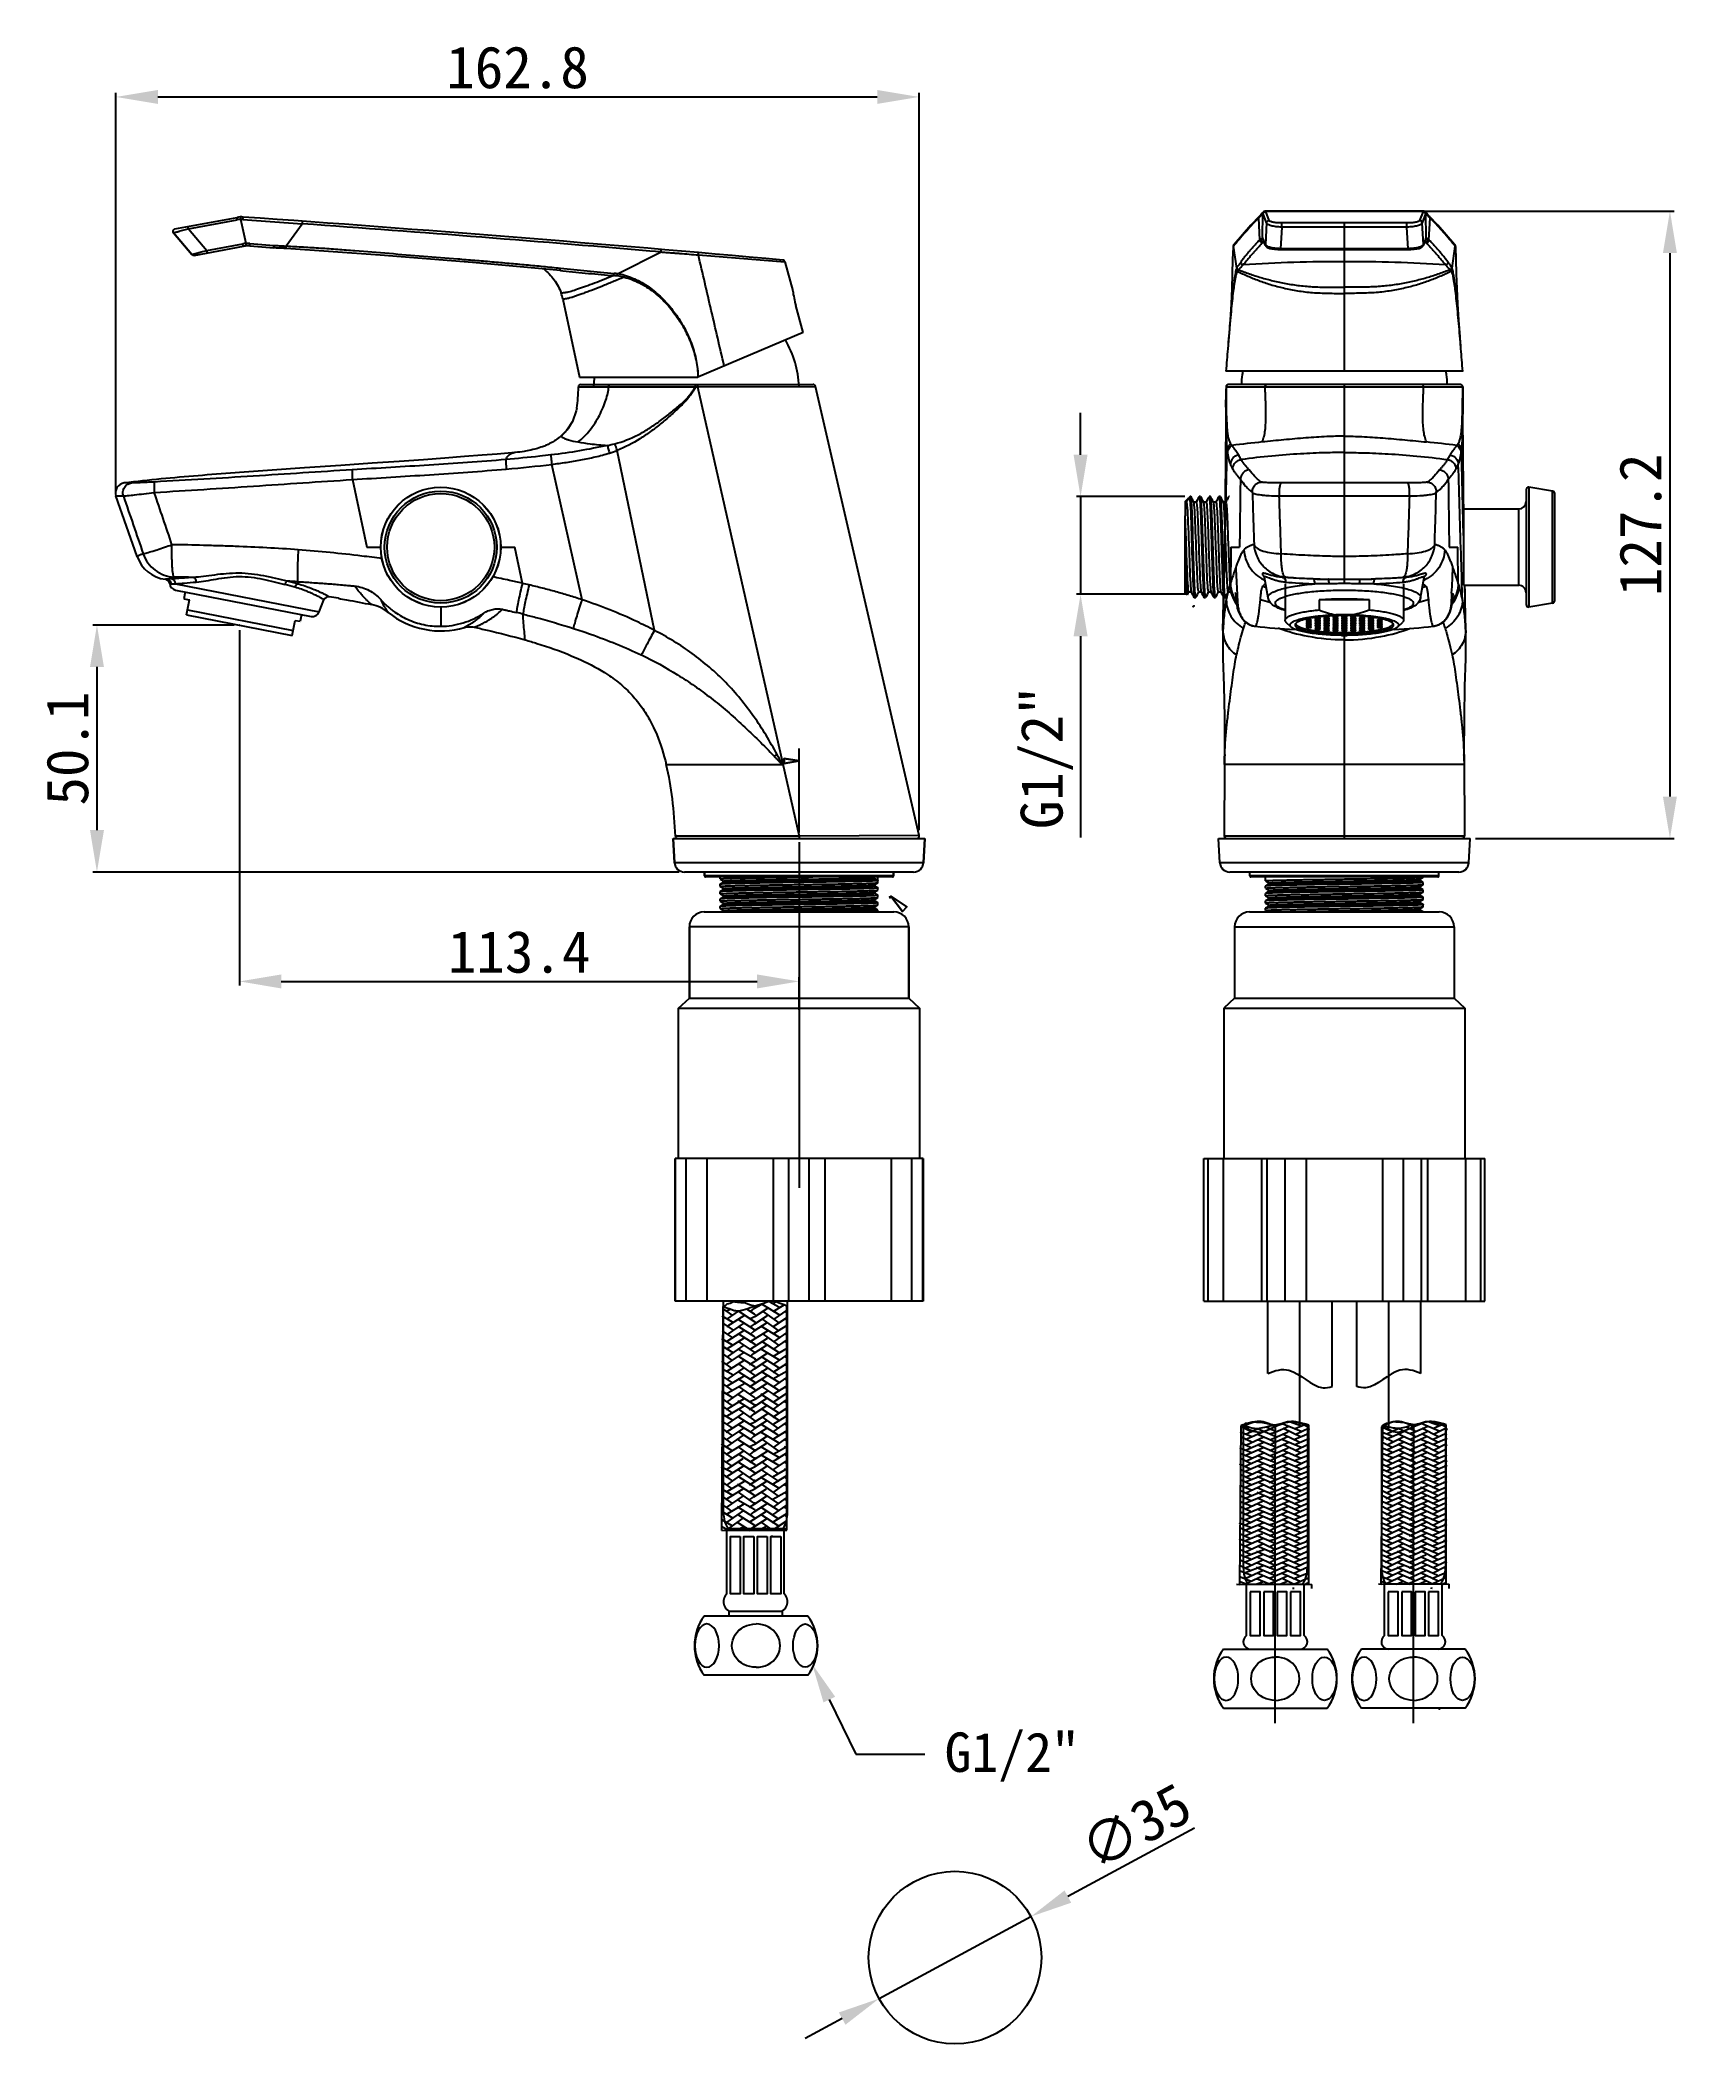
# Model space of a CAD drawing. Header units: millimetres. Extents: x 3817 to 4149, y 28263 to 28669.
import ezdxf
from ezdxf import colors
from ezdxf.entities.mleader import LeaderData, LeaderLine
from ezdxf.lldxf.tags import DXFTag
from ezdxf.math import Vec2, Vec3

# ---------------------------------------------------------------- set-up
doc = ezdxf.new("R2010")
doc.units = ezdxf.units.MM
doc.styles.get("Standard").update_dxf_attribs({"font": ''})
doc.styles.get('Standard').set_extended_font_data('SimSun')
tags = doc.linetypes.add('New Line13', pattern=[50.6, 31.7, -6.3, 6.3, -6.3]).pattern_tags.tags
tags[10:11] = [DXFTag(74, 4), DXFTag(75, 0), DXFTag(340, '0'), DXFTag(46, 1.0), DXFTag(50, 0.0), DXFTag(44, 0.0), DXFTag(45, 0.0)]
tags[8:9] = [DXFTag(74, 4), DXFTag(75, 0), DXFTag(340, '0'), DXFTag(46, 1.0), DXFTag(50, 0.0), DXFTag(44, 0.0), DXFTag(45, 0.0)]
tags[6:7] = [DXFTag(74, 4), DXFTag(75, 0), DXFTag(340, '0'), DXFTag(46, 1.0), DXFTag(50, 0.0), DXFTag(44, 0.0), DXFTag(45, 0.0)]
tags[4:5] = [DXFTag(74, 4), DXFTag(75, 0), DXFTag(340, '0'), DXFTag(46, 1.0), DXFTag(50, 0.0), DXFTag(44, 0.0), DXFTag(45, 0.0)]
tags = doc.linetypes.add('New Line14', pattern=[50.6, 31.7, -6.3, 6.3, -6.3]).pattern_tags.tags
tags[10:11] = [DXFTag(74, 4), DXFTag(75, 0), DXFTag(340, '0'), DXFTag(46, 1.0), DXFTag(50, 0.0), DXFTag(44, 0.0), DXFTag(45, 0.0)]
tags[8:9] = [DXFTag(74, 4), DXFTag(75, 0), DXFTag(340, '0'), DXFTag(46, 1.0), DXFTag(50, 0.0), DXFTag(44, 0.0), DXFTag(45, 0.0)]
tags[6:7] = [DXFTag(74, 4), DXFTag(75, 0), DXFTag(340, '0'), DXFTag(46, 1.0), DXFTag(50, 0.0), DXFTag(44, 0.0), DXFTag(45, 0.0)]
tags[4:5] = [DXFTag(74, 4), DXFTag(75, 0), DXFTag(340, '0'), DXFTag(46, 1.0), DXFTag(50, 0.0), DXFTag(44, 0.0), DXFTag(45, 0.0)]
tags = doc.linetypes.add('New Line15', pattern=[50.6, 31.7, -6.3, 6.3, -6.3]).pattern_tags.tags
tags[10:11] = [DXFTag(74, 4), DXFTag(75, 0), DXFTag(340, '0'), DXFTag(46, 1.0), DXFTag(50, 0.0), DXFTag(44, 0.0), DXFTag(45, 0.0)]
tags[8:9] = [DXFTag(74, 4), DXFTag(75, 0), DXFTag(340, '0'), DXFTag(46, 1.0), DXFTag(50, 0.0), DXFTag(44, 0.0), DXFTag(45, 0.0)]
tags[6:7] = [DXFTag(74, 4), DXFTag(75, 0), DXFTag(340, '0'), DXFTag(46, 1.0), DXFTag(50, 0.0), DXFTag(44, 0.0), DXFTag(45, 0.0)]
tags[4:5] = [DXFTag(74, 4), DXFTag(75, 0), DXFTag(340, '0'), DXFTag(46, 1.0), DXFTag(50, 0.0), DXFTag(44, 0.0), DXFTag(45, 0.0)]
tags = doc.linetypes.add('New Line16', pattern=[50.6, 31.7, -6.3, 6.3, -6.3]).pattern_tags.tags
tags[10:11] = [DXFTag(74, 4), DXFTag(75, 0), DXFTag(340, '0'), DXFTag(46, 1.0), DXFTag(50, 0.0), DXFTag(44, 0.0), DXFTag(45, 0.0)]
tags[8:9] = [DXFTag(74, 4), DXFTag(75, 0), DXFTag(340, '0'), DXFTag(46, 1.0), DXFTag(50, 0.0), DXFTag(44, 0.0), DXFTag(45, 0.0)]
tags[6:7] = [DXFTag(74, 4), DXFTag(75, 0), DXFTag(340, '0'), DXFTag(46, 1.0), DXFTag(50, 0.0), DXFTag(44, 0.0), DXFTag(45, 0.0)]
tags[4:5] = [DXFTag(74, 4), DXFTag(75, 0), DXFTag(340, '0'), DXFTag(46, 1.0), DXFTag(50, 0.0), DXFTag(44, 0.0), DXFTag(45, 0.0)]
tags = doc.linetypes.add('New Line17', pattern=[50.6, 31.7, -6.3, 6.3, -6.3]).pattern_tags.tags
tags[10:11] = [DXFTag(74, 4), DXFTag(75, 0), DXFTag(340, '0'), DXFTag(46, 1.0), DXFTag(50, 0.0), DXFTag(44, 0.0), DXFTag(45, 0.0)]
tags[8:9] = [DXFTag(74, 4), DXFTag(75, 0), DXFTag(340, '0'), DXFTag(46, 1.0), DXFTag(50, 0.0), DXFTag(44, 0.0), DXFTag(45, 0.0)]
tags[6:7] = [DXFTag(74, 4), DXFTag(75, 0), DXFTag(340, '0'), DXFTag(46, 1.0), DXFTag(50, 0.0), DXFTag(44, 0.0), DXFTag(45, 0.0)]
tags[4:5] = [DXFTag(74, 4), DXFTag(75, 0), DXFTag(340, '0'), DXFTag(46, 1.0), DXFTag(50, 0.0), DXFTag(44, 0.0), DXFTag(45, 0.0)]
tags = doc.linetypes.add('New Line18', pattern=[50.6, 31.7, -6.3, 6.3, -6.3]).pattern_tags.tags
tags[10:11] = [DXFTag(74, 4), DXFTag(75, 0), DXFTag(340, '0'), DXFTag(46, 1.0), DXFTag(50, 0.0), DXFTag(44, 0.0), DXFTag(45, 0.0)]
tags[8:9] = [DXFTag(74, 4), DXFTag(75, 0), DXFTag(340, '0'), DXFTag(46, 1.0), DXFTag(50, 0.0), DXFTag(44, 0.0), DXFTag(45, 0.0)]
tags[6:7] = [DXFTag(74, 4), DXFTag(75, 0), DXFTag(340, '0'), DXFTag(46, 1.0), DXFTag(50, 0.0), DXFTag(44, 0.0), DXFTag(45, 0.0)]
tags[4:5] = [DXFTag(74, 4), DXFTag(75, 0), DXFTag(340, '0'), DXFTag(46, 1.0), DXFTag(50, 0.0), DXFTag(44, 0.0), DXFTag(45, 0.0)]
tags = doc.linetypes.add('New Line19', pattern=[50.6, 31.7, -6.3, 6.3, -6.3]).pattern_tags.tags
tags[10:11] = [DXFTag(74, 4), DXFTag(75, 0), DXFTag(340, '0'), DXFTag(46, 1.0), DXFTag(50, 0.0), DXFTag(44, 0.0), DXFTag(45, 0.0)]
tags[8:9] = [DXFTag(74, 4), DXFTag(75, 0), DXFTag(340, '0'), DXFTag(46, 1.0), DXFTag(50, 0.0), DXFTag(44, 0.0), DXFTag(45, 0.0)]
tags[6:7] = [DXFTag(74, 4), DXFTag(75, 0), DXFTag(340, '0'), DXFTag(46, 1.0), DXFTag(50, 0.0), DXFTag(44, 0.0), DXFTag(45, 0.0)]
tags[4:5] = [DXFTag(74, 4), DXFTag(75, 0), DXFTag(340, '0'), DXFTag(46, 1.0), DXFTag(50, 0.0), DXFTag(44, 0.0), DXFTag(45, 0.0)]
tags = doc.linetypes.add('New Line20', pattern=[50.6, 31.7, -6.3, 6.3, -6.3]).pattern_tags.tags
tags[10:11] = [DXFTag(74, 4), DXFTag(75, 0), DXFTag(340, '0'), DXFTag(46, 1.0), DXFTag(50, 0.0), DXFTag(44, 0.0), DXFTag(45, 0.0)]
tags[8:9] = [DXFTag(74, 4), DXFTag(75, 0), DXFTag(340, '0'), DXFTag(46, 1.0), DXFTag(50, 0.0), DXFTag(44, 0.0), DXFTag(45, 0.0)]
tags[6:7] = [DXFTag(74, 4), DXFTag(75, 0), DXFTag(340, '0'), DXFTag(46, 1.0), DXFTag(50, 0.0), DXFTag(44, 0.0), DXFTag(45, 0.0)]
tags[4:5] = [DXFTag(74, 4), DXFTag(75, 0), DXFTag(340, '0'), DXFTag(46, 1.0), DXFTag(50, 0.0), DXFTag(44, 0.0), DXFTag(45, 0.0)]
tags = doc.linetypes.add('New Line21', pattern=[50.6, 31.7, -6.3, 6.3, -6.3]).pattern_tags.tags
tags[10:11] = [DXFTag(74, 4), DXFTag(75, 0), DXFTag(340, '0'), DXFTag(46, 1.0), DXFTag(50, 0.0), DXFTag(44, 0.0), DXFTag(45, 0.0)]
tags[8:9] = [DXFTag(74, 4), DXFTag(75, 0), DXFTag(340, '0'), DXFTag(46, 1.0), DXFTag(50, 0.0), DXFTag(44, 0.0), DXFTag(45, 0.0)]
tags[6:7] = [DXFTag(74, 4), DXFTag(75, 0), DXFTag(340, '0'), DXFTag(46, 1.0), DXFTag(50, 0.0), DXFTag(44, 0.0), DXFTag(45, 0.0)]
tags[4:5] = [DXFTag(74, 4), DXFTag(75, 0), DXFTag(340, '0'), DXFTag(46, 1.0), DXFTag(50, 0.0), DXFTag(44, 0.0), DXFTag(45, 0.0)]
tags = doc.linetypes.add('New Line22', pattern=[50.6, 31.7, -6.3, 6.3, -6.3]).pattern_tags.tags
tags[10:11] = [DXFTag(74, 4), DXFTag(75, 0), DXFTag(340, '0'), DXFTag(46, 1.0), DXFTag(50, 0.0), DXFTag(44, 0.0), DXFTag(45, 0.0)]
tags[8:9] = [DXFTag(74, 4), DXFTag(75, 0), DXFTag(340, '0'), DXFTag(46, 1.0), DXFTag(50, 0.0), DXFTag(44, 0.0), DXFTag(45, 0.0)]
tags[6:7] = [DXFTag(74, 4), DXFTag(75, 0), DXFTag(340, '0'), DXFTag(46, 1.0), DXFTag(50, 0.0), DXFTag(44, 0.0), DXFTag(45, 0.0)]
tags[4:5] = [DXFTag(74, 4), DXFTag(75, 0), DXFTag(340, '0'), DXFTag(46, 1.0), DXFTag(50, 0.0), DXFTag(44, 0.0), DXFTag(45, 0.0)]
tags = doc.linetypes.add('New Line23', pattern=[50.6, 31.7, -6.3, 6.3, -6.3]).pattern_tags.tags
tags[10:11] = [DXFTag(74, 4), DXFTag(75, 0), DXFTag(340, '0'), DXFTag(46, 1.0), DXFTag(50, 0.0), DXFTag(44, 0.0), DXFTag(45, 0.0)]
tags[8:9] = [DXFTag(74, 4), DXFTag(75, 0), DXFTag(340, '0'), DXFTag(46, 1.0), DXFTag(50, 0.0), DXFTag(44, 0.0), DXFTag(45, 0.0)]
tags[6:7] = [DXFTag(74, 4), DXFTag(75, 0), DXFTag(340, '0'), DXFTag(46, 1.0), DXFTag(50, 0.0), DXFTag(44, 0.0), DXFTag(45, 0.0)]
tags[4:5] = [DXFTag(74, 4), DXFTag(75, 0), DXFTag(340, '0'), DXFTag(46, 1.0), DXFTag(50, 0.0), DXFTag(44, 0.0), DXFTag(45, 0.0)]
tags = doc.linetypes.add('New Line24', pattern=[50.6, 31.7, -6.3, 6.3, -6.3]).pattern_tags.tags
tags[10:11] = [DXFTag(74, 4), DXFTag(75, 0), DXFTag(340, '0'), DXFTag(46, 1.0), DXFTag(50, 0.0), DXFTag(44, 0.0), DXFTag(45, 0.0)]
tags[8:9] = [DXFTag(74, 4), DXFTag(75, 0), DXFTag(340, '0'), DXFTag(46, 1.0), DXFTag(50, 0.0), DXFTag(44, 0.0), DXFTag(45, 0.0)]
tags[6:7] = [DXFTag(74, 4), DXFTag(75, 0), DXFTag(340, '0'), DXFTag(46, 1.0), DXFTag(50, 0.0), DXFTag(44, 0.0), DXFTag(45, 0.0)]
tags[4:5] = [DXFTag(74, 4), DXFTag(75, 0), DXFTag(340, '0'), DXFTag(46, 1.0), DXFTag(50, 0.0), DXFTag(44, 0.0), DXFTag(45, 0.0)]
tags = doc.linetypes.add('New Line25', pattern=[50.6, 31.7, -6.3, 6.3, -6.3]).pattern_tags.tags
tags[10:11] = [DXFTag(74, 4), DXFTag(75, 0), DXFTag(340, '0'), DXFTag(46, 1.0), DXFTag(50, 0.0), DXFTag(44, 0.0), DXFTag(45, 0.0)]
tags[8:9] = [DXFTag(74, 4), DXFTag(75, 0), DXFTag(340, '0'), DXFTag(46, 1.0), DXFTag(50, 0.0), DXFTag(44, 0.0), DXFTag(45, 0.0)]
tags[6:7] = [DXFTag(74, 4), DXFTag(75, 0), DXFTag(340, '0'), DXFTag(46, 1.0), DXFTag(50, 0.0), DXFTag(44, 0.0), DXFTag(45, 0.0)]
tags[4:5] = [DXFTag(74, 4), DXFTag(75, 0), DXFTag(340, '0'), DXFTag(46, 1.0), DXFTag(50, 0.0), DXFTag(44, 0.0), DXFTag(45, 0.0)]
tags = doc.linetypes.add('New Line26', pattern=[50.6, 31.7, -6.3, 6.3, -6.3]).pattern_tags.tags
tags[10:11] = [DXFTag(74, 4), DXFTag(75, 0), DXFTag(340, '0'), DXFTag(46, 1.0), DXFTag(50, 0.0), DXFTag(44, 0.0), DXFTag(45, 0.0)]
tags[8:9] = [DXFTag(74, 4), DXFTag(75, 0), DXFTag(340, '0'), DXFTag(46, 1.0), DXFTag(50, 0.0), DXFTag(44, 0.0), DXFTag(45, 0.0)]
tags[6:7] = [DXFTag(74, 4), DXFTag(75, 0), DXFTag(340, '0'), DXFTag(46, 1.0), DXFTag(50, 0.0), DXFTag(44, 0.0), DXFTag(45, 0.0)]
tags[4:5] = [DXFTag(74, 4), DXFTag(75, 0), DXFTag(340, '0'), DXFTag(46, 1.0), DXFTag(50, 0.0), DXFTag(44, 0.0), DXFTag(45, 0.0)]
doc.dimstyles.new('副本 ISO-25-2bei', dxfattribs={"dimscale": 1.7, "dimtxt": 5, "dimasz": 5, "dimexe": 0.5, "dimexo": 0.625, "dimgap": 1, "dimtad": 1, "dimlfac": 0.0393, "dimdsep": 46, "dimtxsty": 'Standard', "dimcen": 2.5, "dimclrd": 1, "dimclre": 1, "dimclrt": 3, "dimadec": 0, "dimazin": 0, "dimtfac": 1, "dimtmove": 0, "dimatfit": 3, "dimfxl": 0, "dimarcsym": 0})

# ---------------------------------------------------------------- blocks, each defined once
blk = doc.blocks.new('*D1')
at = {"color": 1, "lineweight": -2, "transparency": 16777216}
for p, q in [((3832.63, 28578.06), (3832.63, 28658.73)), ((3841.13, 28657.88), (3986.9, 28657.88)), ((3995.4, 28509.23), (3995.4, 28658.73))]:
    blk.add_line(p, q, dxfattribs=at)
at = {"color": 1, "transparency": 16777216}
for points in [[(3841.13, 28659.29), (3841.13, 28656.46), (3832.63, 28657.88)], [(3986.9, 28659.29), (3986.9, 28656.46), (3995.4, 28657.88)]]:
    blk.add_solid(points, dxfattribs=at)
at = {"layer": 'Defpoints', "color": 0, "transparency": 16777216}
for p in [(3995.4, 28657.88), (3832.63, 28577), (3995.4, 28508.17)]:
    blk.add_point(p, dxfattribs=at)
at = {"color": 3, "transparency": 16777216, "insert": (3914.01, 28663.83), "char_height": 8.5, "attachment_point": 5, "bg_fill": 3, "box_fill_scale": 1.1, "bg_fill_color": 256, "bg_fill_true_color": 13158600, "bg_fill_transparency": 0}
blk.add_mtext('162.8', dxfattribs=at)
blk = doc.blocks.new('*D2')
at = {"color": 1, "lineweight": -2, "transparency": 16777216}
for p, q in [((3856.57, 28550.83), (3827.92, 28550.83)), ((3828.77, 28542.33), (3828.77, 28509.26)), ((3946.77, 28500.76), (3827.92, 28500.76))]:
    blk.add_line(p, q, dxfattribs=at)
at = {"color": 1, "transparency": 16777216}
for points in [[(3827.36, 28542.33), (3830.19, 28542.33), (3828.77, 28550.83)], [(3827.36, 28509.26), (3830.19, 28509.26), (3828.77, 28500.76)]]:
    blk.add_solid(points, dxfattribs=at)
at = {"layer": 'Defpoints', "color": 0, "transparency": 16777216}
for p in [(3857.63, 28550.83), (3828.77, 28500.76), (3947.83, 28500.76)]:
    blk.add_point(p, dxfattribs=at)
at = {"color": 3, "transparency": 16777216, "insert": (3822.82, 28525.8), "char_height": 8.5, "attachment_point": 5, "rotation": 90, "bg_fill": 3, "box_fill_scale": 1.1, "bg_fill_color": 256, "bg_fill_true_color": 13158600, "bg_fill_transparency": 0}
blk.add_mtext('50.1', dxfattribs=at)
blk = doc.blocks.new('*D3')
at = {"color": 1, "lineweight": -2, "transparency": 16777216}
for p, q in [((3857.63, 28549.76), (3857.63, 28477.74)), ((3866.13, 28478.59), (3962.56, 28478.59)), ((3971.06, 28472.83), (3971.06, 28479.44))]:
    blk.add_line(p, q, dxfattribs=at)
at = {"color": 1, "transparency": 16777216}
for points in [[(3866.13, 28480), (3866.13, 28477.17), (3857.63, 28478.59)], [(3962.56, 28480), (3962.56, 28477.17), (3971.06, 28478.59)]]:
    blk.add_solid(points, dxfattribs=at)
at = {"layer": 'Defpoints', "color": 0, "transparency": 16777216}
for p in [(3857.63, 28550.83), (3971.06, 28478.59), (3971.06, 28471.77)]:
    blk.add_point(p, dxfattribs=at)
at = {"color": 3, "transparency": 16777216, "insert": (3914.34, 28484.54), "char_height": 8.5, "attachment_point": 5, "bg_fill": 3, "box_fill_scale": 1.1, "bg_fill_color": 256, "bg_fill_true_color": 13158600, "bg_fill_transparency": 0}
blk.add_mtext('113.4', dxfattribs=at)
blk = doc.blocks.new('*D4')
at = {"color": 1, "lineweight": -2, "transparency": 16777216}
for p, q in [((4051.21, 28306.95), (4025.54, 28293.08)), ((3987.28, 28272.39), (4018.07, 28289.03)), ((3979.8, 28268.35), (3972.32, 28264.3))]:
    blk.add_line(p, q, dxfattribs=at)
at = {"color": 1, "transparency": 16777216}
for points in [[(4024.87, 28294.32), (4026.22, 28291.83), (4018.07, 28289.03)], [(3979.13, 28269.59), (3980.47, 28267.1), (3987.28, 28272.39)]]:
    blk.add_solid(points, dxfattribs=at)
at = {"layer": 'Defpoints', "color": 0, "transparency": 16777216}
for p in [(4018.07, 28289.03), (3987.28, 28272.39)]:
    blk.add_point(p, dxfattribs=at)
at = {"color": 3, "transparency": 16777216, "insert": (4039.29, 28307.27), "char_height": 8.5, "attachment_point": 5, "rotation": 28.3948, "bg_fill": 3, "box_fill_scale": 1.1, "bg_fill_color": 256, "bg_fill_true_color": 13158600, "bg_fill_transparency": 0}
blk.add_mtext('∅35', dxfattribs=at)
blk = doc.blocks.new('*D5')
at = {"color": 1, "lineweight": -2, "transparency": 16777216}
for p, q in [((4028.12, 28585.36), (4028.12, 28593.86)), ((4049.25, 28576.86), (4027.27, 28576.86)), ((4028.12, 28576.86), (4028.12, 28557.06)), ((4049.91, 28557.06), (4027.27, 28557.06)), ((4028.12, 28548.56), (4028.12, 28507.76))]:
    blk.add_line(p, q, dxfattribs=at)
at = {"color": 1, "transparency": 16777216}
for points in [[(4026.7, 28585.36), (4029.54, 28585.36), (4028.12, 28576.86)], [(4026.7, 28548.56), (4029.54, 28548.56), (4028.12, 28557.06)]]:
    blk.add_solid(points, dxfattribs=at)
at = {"layer": 'Defpoints', "color": 0, "transparency": 16777216}
for p in [(4050.32, 28576.86), (4028.12, 28557.06), (4050.97, 28557.06)]:
    blk.add_point(p, dxfattribs=at)
at = {"color": 3, "transparency": 16777216, "insert": (4021.27, 28523.91), "char_height": 8.5, "attachment_point": 5, "rotation": 90, "bg_fill": 3, "box_fill_scale": 1.1, "bg_fill_color": 256, "bg_fill_true_color": 13158600, "bg_fill_transparency": 0}
blk.add_mtext('G1/2"', dxfattribs=at)
blk = doc.blocks.new('*D6')
at = {"color": 1, "lineweight": -2, "transparency": 16777216}
for p, q in [((4082.65, 28634.73), (4148.42, 28634.73)), ((4147.57, 28626.23), (4147.57, 28516.06)), ((4108.13, 28507.56), (4148.42, 28507.56))]:
    blk.add_line(p, q, dxfattribs=at)
at = {"color": 1, "transparency": 16777216}
for points in [[(4146.15, 28626.23), (4148.98, 28626.23), (4147.57, 28634.73)], [(4146.15, 28516.06), (4148.98, 28516.06), (4147.57, 28507.56)]]:
    blk.add_solid(points, dxfattribs=at)
at = {"layer": 'Defpoints', "color": 0, "transparency": 16777216}
for p in [(4081.59, 28634.73), (4107.06, 28507.56), (4147.57, 28507.56)]:
    blk.add_point(p, dxfattribs=at)
at = {"color": 3, "transparency": 16777216, "insert": (4141.62, 28571.14), "char_height": 8.5, "attachment_point": 5, "rotation": 90, "bg_fill": 3, "box_fill_scale": 1.1, "bg_fill_color": 256, "bg_fill_true_color": 13158600, "bg_fill_transparency": 0}
blk.add_mtext('127.2', dxfattribs=at)

msp = doc.modelspace()

# ---------------------------------------------------------------- linework, layer by layer
at = {"color": 7, "linetype": 'Continuous'}
for p, q in [((4064.5, 28633.65), (4064.22, 28633.36)), ((4064.45, 28628.85), (4064.22, 28633.37)), ((4065.06, 28634.22), (4064.5, 28633.65)), ((4065.2, 28634.57), (4064.93, 28634.3)), ((4065.01, 28629.36), (4065.09, 28634.23)), ((4065.83, 28632.33), (4065.14, 28634.16)), ((4065.58, 28634.73), (4065.51, 28634.73)), ((4065.59, 28634.73), (4065.58, 28634.73)), ((4065.58, 28634.73), (4065.58, 28634.73)), ((4066.33, 28632.82), (4065.64, 28634.65)), ((4064.47, 28628.88), (4064.45, 28628.85)), ((4064.96, 28629.35), (4064.62, 28628.97)), ((4065.09, 28629.1), (4065.06, 28629.28)), ((4065.57, 28627.94), (4065.06, 28629.28)), ((4065.6, 28627.76), (4065.09, 28629.1)), ((4065.27, 28628.63), (4065.12, 28628.47)), ((4065.83, 28632.33), (4065.57, 28627.94)), ((4068.89, 28631.51), (4068.63, 28627.12)), ((4068.89, 28631.51), (4068.89, 28632.33)), ((4059.06, 28627.67), (4059.02, 28627.44)), ((4059.34, 28627.89), (4059.14, 28627.64)), ((4059.76, 28623.2), (4059.14, 28627.64)), ((4059.35, 28627.89), (4059.34, 28627.89)), ((4065.05, 28628.38), (4065.02, 28628.36)), ((4065.31, 28628.42), (4065.05, 28628.38)), ((4065.28, 28628.49), (4065.3, 28628.49)), ((4065.35, 28628.42), (4065.31, 28628.42)), ((4065.6, 28627.76), (4065.57, 28627.94)), ((4065.6, 28627.75), (4065.6, 28627.76)), ((4068.63, 28626.94), (4068.63, 28627.12))]:
    msp.add_line(p, q, dxfattribs=at)
for points in [[(4064.36, 28633.71), (4062.64, 28631.89), (4060.93, 28629.95), (4059.25, 28627.96)], [(4064.93, 28634.3), (4064.64, 28634), (4064.36, 28633.71)], [(4065.51, 28634.73), (4065.34, 28634.67), (4065.2, 28634.57)], [(4059.02, 28627.44), (4058.94, 28624.91), (4058.86, 28622.05), (4058.75, 28619.08), (4058.61, 28615.93), (4058.41, 28612.66), (4058.15, 28609.27), (4057.95, 28606.84)], [(4059.26, 28627.97), (4059.19, 28627.88), (4059.06, 28627.67)], [(4065.31, 28628.42), (4065.33, 28628.42), (4065.35, 28628.43)], [(4065.6, 28627.75), (4065.66, 28627.65), (4065.86, 28627.43), (4066.12, 28627.28), (4066.45, 28627.17), (4066.88, 28627.08), (4067.44, 28627), (4068.11, 28626.95), (4068.63, 28626.94)]]:
    msp.add_lwpolyline(points, dxfattribs=at)
msp.add_circle((4002.67, 28280.71), 17.5)
for centre, radius, start, end in [((4064.72, 28633.37), 0.496, 135.9866, 180.3202), ((4065.56, 28634.22), 0.496, 135.0229, 180.3138), ((4065.59, 28634.23), 0.501, 112.6488, 179.8858), ((4065.13, 28628.97), 0.502, 180.3967, 269.648), ((4065.46, 28629.35), 0.501, 225.0246, 229.1161), ((4059.64, 28627.64), 0.495, 140.8363, 180.4045), ((4066.36, 28619.55), 9, 96.8637, 97.8989), ((5986.52, 28449.52), 1934.98, 175.33671, 175.47194), ((5435.79, 28493.29), 1382.51, 175.28854, 175.47799)]:
    msp.add_arc(centre, radius, start, end, dxfattribs=at)
for points, knots in [([(4064.22, 28633.37), (4063.39, 28632.51), (4062.16, 28631.18), (4060.55, 28629.34), (4059.75, 28628.38), (4059.35, 28627.89)], [0, 0, 0, 0, 0.488926, 0.741636, 1, 1, 1, 1]), ([(4065.09, 28634.23), (4065.09, 28634.23), (4065.07, 28634.23), (4065.06, 28634.23), (4065.06, 28634.22)], [0, 0, 0, 0, 0.456831, 1, 1, 1, 1]), ([(4065.14, 28634.16), (4065.13, 28634.17), (4065.12, 28634.2), (4065.1, 28634.23), (4065.09, 28634.23)], [0, 0, 0, 0, 0.622165, 1, 1, 1, 1]), ([(4065.14, 28634.16), (4065.14, 28634.22), (4065.17, 28634.35), (4065.28, 28634.51), (4065.44, 28634.62), (4065.57, 28634.65), (4065.64, 28634.65)], [0, 0, 0, 0, 0.247948, 0.497697, 0.748788, 1, 1, 1, 1]), ([(4065.64, 28634.65), (4065.63, 28634.67), (4065.62, 28634.7), (4065.6, 28634.73), (4065.59, 28634.73)], [0, 0, 0, 0, 0.630052, 1, 1, 1, 1]), ([(4065.83, 28632.33), (4065.83, 28632.39), (4065.86, 28632.52), (4065.97, 28632.68), (4066.14, 28632.79), (4066.27, 28632.82), (4066.33, 28632.82)], [0, 0, 0, 0, 0.247948, 0.497697, 0.748788, 1, 1, 1, 1]), ([(4068.89, 28632.33), (4068.56, 28632.33), (4067.96, 28632.35), (4067.25, 28632.44), (4066.81, 28632.55), (4066.58, 28632.63), (4066.42, 28632.71), (4066.34, 28632.78), (4066.33, 28632.82)], [0, 0, 0, 0, 0.37343, 0.680166, 0.797564, 0.889136, 0.955466, 1, 1, 1, 1]), ([(4064.45, 28628.85), (4064.28, 28628.72), (4064.02, 28628.51), (4063.71, 28628.19), (4063.39, 28627.82), (4062.99, 28627.36), (4062.51, 28626.8), (4062.02, 28626.24), (4061.61, 28625.76), (4061.29, 28625.36), (4061.05, 28625.04), (4060.8, 28624.7), (4060.65, 28624.47), (4060.57, 28624.35)], [0, 0, 0, 0, 0.107029, 0.165491, 0.226644, 0.350769, 0.474854, 0.599222, 0.726093, 0.791531, 0.858652, 0.928088, 1, 1, 1, 1]), ([(4065.02, 28628.36), (4064.95, 28628.35), (4064.81, 28628.36), (4064.61, 28628.46), (4064.48, 28628.64), (4064.45, 28628.78), (4064.45, 28628.85)], [0, 0, 0, 0, 0.249679, 0.499756, 0.74998, 1, 1, 1, 1]), ([(4064.62, 28628.96), (4064.61, 28628.95), (4064.59, 28628.93), (4064.55, 28628.9), (4064.51, 28628.89), (4064.49, 28628.88), (4064.47, 28628.87)], [0, 0, 0, 0, 0.294621, 0.549717, 0.776785, 1, 1, 1, 1]), ([(4065.05, 28628.38), (4064.98, 28628.37), (4064.83, 28628.38), (4064.64, 28628.49), (4064.51, 28628.66), (4064.48, 28628.8), (4064.47, 28628.87)], [0, 0, 0, 0, 0.249688, 0.499767, 0.749987, 1, 1, 1, 1]), ([(4065.01, 28629.36), (4065.01, 28629.36), (4064.99, 28629.37), (4064.97, 28629.36), (4064.96, 28629.35)], [0, 0, 0, 0, 0.471686, 1, 1, 1, 1]), ([(4065.06, 28629.28), (4065.06, 28629.29), (4065.04, 28629.32), (4065.02, 28629.35), (4065.01, 28629.36)], [0, 0, 0, 0, 0.593585, 1, 1, 1, 1]), ([(4068.89, 28631.51), (4068.69, 28631.51), (4068.3, 28631.52), (4067.74, 28631.57), (4067.22, 28631.65), (4066.78, 28631.76), (4066.41, 28631.88), (4066.12, 28632.01), (4065.93, 28632.15), (4065.85, 28632.27), (4065.83, 28632.33)], [0, 0, 0, 0, 0.183068, 0.35824, 0.518762, 0.659819, 0.778494, 0.873631, 0.946048, 1, 1, 1, 1]), ([(4059.14, 28627.64), (4059.12, 28627.61), (4059.08, 28627.56), (4059.04, 28627.51), (4059.02, 28627.48)], [0, 0, 0, 0, 0.541429, 1, 1, 1, 1]), ([(4065.02, 28628.36), (4064.9, 28628.23), (4064.68, 28628.03), (4064.4, 28627.72), (4064.09, 28627.36), (4063.68, 28626.9), (4063.2, 28626.34), (4062.7, 28625.78), (4062.19, 28625.18), (4061.66, 28624.54), (4061.28, 28624.09), (4061.08, 28623.86)], [0, 0, 0, 0, 0.091291, 0.146973, 0.207307, 0.331038, 0.454693, 0.57887, 0.707419, 0.845864, 1, 1, 1, 1]), ([(4065.12, 28628.47), (4065.12, 28628.45), (4065.11, 28628.43), (4065.1, 28628.41), (4065.07, 28628.39), (4065.05, 28628.39), (4065.05, 28628.38)], [0, 0, 0, 0, 0.319819, 0.55218, 0.733713, 1, 1, 1, 1]), ([(4065.7, 28627.74), (4065.68, 28627.76), (4065.63, 28627.81), (4065.58, 28627.88), (4065.57, 28627.94)], [0, 0, 0, 0, 0.286042, 1, 1, 1, 1]), ([(4068.63, 28627.12), (4068.3, 28627.12), (4067.67, 28627.15), (4066.93, 28627.26), (4066.42, 28627.39), (4066.12, 28627.49), (4065.88, 28627.61), (4065.75, 28627.7), (4065.7, 28627.74)], [0, 0, 0, 0, 0.327372, 0.616782, 0.739018, 0.84385, 0.930691, 1, 1, 1, 1]), ([(4059.66, 28622.9), (4059.62, 28622.76), (4059.54, 28622.43), (4059.44, 28621.87), (4059.34, 28621.21), (4059.19, 28620.14), (4059.01, 28618.62), (4058.8, 28616.6), (4058.59, 28614.38), (4058.3, 28611.11), (4058.09, 28608.57), (4057.95, 28606.84)], [0, 0, 0, 0, 0.027577, 0.062753, 0.104644, 0.152418, 0.262797, 0.389201, 0.528034, 0.676993, 1, 1, 1, 1]), ([(4059.85, 28622.52), (4059.79, 28622.4), (4059.68, 28622.09), (4059.55, 28621.58), (4059.42, 28620.94), (4059.3, 28620.21), (4059.18, 28619.4), (4059.01, 28618.16), (4058.82, 28616.47), (4058.6, 28614.29), (4058.38, 28611.93), (4058.16, 28609.43), (4058.02, 28607.72), (4057.95, 28606.84)], [0, 0, 0, 0, 0.026483, 0.06054, 0.101494, 0.148567, 0.201024, 0.258212, 0.384607, 0.524009, 0.674027, 0.83329, 1, 1, 1, 1]), ([(4059.76, 28623.2), (4059.75, 28623.18), (4059.71, 28623.08), (4059.68, 28622.98), (4059.66, 28622.9)], [0, 0, 0, 0, 0.206293, 1, 1, 1, 1]), ([(4059.85, 28622.52), (4059.79, 28622.57), (4059.69, 28622.68), (4059.66, 28622.83), (4059.66, 28622.9)], [0, 0, 0, 0, 0.50413, 1, 1, 1, 1]), ([(4059.81, 28623.29), (4059.8, 28623.28), (4059.78, 28623.25), (4059.77, 28623.22), (4059.76, 28623.2)], [0, 0, 0, 0, 0.216421, 1, 1, 1, 1]), ([(4060, 28622.77), (4059.93, 28622.82), (4059.81, 28622.94), (4059.76, 28623.11), (4059.76, 28623.2)], [0, 0, 0, 0, 0.501722, 1, 1, 1, 1]), ([(4060.57, 28624.35), (4060.5, 28624.26), (4060.26, 28623.9), (4060, 28623.55), (4059.81, 28623.29)], [0, 0, 0, 0, 0.255868, 1, 1, 1, 1]), ([(4060.09, 28622.84), (4060.01, 28622.88), (4059.86, 28623.01), (4059.81, 28623.2), (4059.81, 28623.29)], [0, 0, 0, 0, 0.500625, 1, 1, 1, 1]), ([(4060, 28622.77), (4059.99, 28622.76), (4059.93, 28622.68), (4059.88, 28622.59), (4059.85, 28622.52)], [0, 0, 0, 0, 0.213398, 1, 1, 1, 1]), ([(4060.09, 28622.84), (4060.08, 28622.84), (4060.05, 28622.82), (4060.02, 28622.79), (4060, 28622.77)], [0, 0, 0, 0, 0.231371, 1, 1, 1, 1]), ([(4061.08, 28623.86), (4061, 28623.76), (4060.68, 28623.42), (4060.34, 28623.08), (4060.09, 28622.84)], [0, 0, 0, 0, 0.261305, 1, 1, 1, 1]), ([(4061.08, 28623.86), (4061.01, 28623.86), (4060.88, 28623.88), (4060.71, 28623.99), (4060.6, 28624.16), (4060.57, 28624.29), (4060.57, 28624.35)], [0, 0, 0, 0, 0.250067, 0.500446, 0.750563, 1, 1, 1, 1])]:
    msp.add_open_spline(points, degree=3, knots=knots, dxfattribs=at)
for points in [[(4065.4, 28634.69), (4065.46, 28634.72), (4065.52, 28634.73), (4065.59, 28634.73)], [(4065, 28629.16), (4064.98, 28629.22), (4064.96, 28629.29), (4064.96, 28629.35)], [(4065.11, 28629), (4065.06, 28629.04), (4065.03, 28629.1), (4065, 28629.16)], [(4065.05, 28629.17), (4065.03, 28629.23), (4065.01, 28629.29), (4065.01, 28629.36)], [(4059.02, 28627.48), (4059.02, 28627.47), (4059.02, 28627.46), (4059.02, 28627.44)]]:
    msp.add_open_spline(points, degree=3, dxfattribs=at)
for points, knots in [([(4060.99, 28602.29), (4060.98, 28602.18), (4060.96, 28602.08), (4060.94, 28601.98), (4060.92, 28601.85), (4060.9, 28601.72), (4060.89, 28601.59), (4060.79, 28600.93), (4060.73, 28600.26), (4060.7, 28599.59)], [-0.348846, -0.348846, -0.348846, -0.348846, -0.193272, -0.193272, -0.193272, 0, 0, 0, 1, 1, 1, 1]), ([(4102.47, 28599.59), (4102.44, 28600.26), (4102.37, 28600.93), (4102.28, 28601.59), (4102.26, 28601.72), (4102.24, 28601.85), (4102.22, 28601.98), (4102.2, 28602.08), (4102.19, 28602.18), (4102.17, 28602.29)], [0, 0, 0, 0, 1, 1, 1, 1.192388, 1.192388, 1.192388, 1.347706, 1.347706, 1.347706, 1.347706]), ([(3926, 28594.8), (3926.13, 28595.48), (3926.21, 28596.16), (3926.26, 28596.85), (3926.26, 28596.85), (3926.32, 28597.6), (3926.35, 28598.35), (3926.36, 28599.09)], [0, 0, 0, 0, 0.5, 0.5, 0.5, 0.5, 1, 1, 1, 1]), ([(3926.23, 28587.94), (3927.16, 28588.61), (3927.96, 28589.44), (3928.67, 28590.33), (3928.67, 28590.33), (3929.42, 28591.27), (3930.05, 28592.28), (3930.61, 28593.33), (3930.61, 28593.33), (3930.87, 28593.85), (3931.12, 28594.37), (3931.35, 28594.9), (3931.35, 28594.9), (3931.56, 28595.4), (3931.75, 28595.91), (3931.92, 28596.43), (3931.92, 28596.43), (3932.07, 28596.9), (3932.2, 28597.37), (3932.31, 28597.85), (3932.31, 28597.85), (3932.4, 28598.27), (3932.47, 28598.69), (3932.5, 28599.11)], [0, 0, 0, 0, 0.166667, 0.166667, 0.166667, 0.166667, 0.333333, 0.333333, 0.333333, 0.333333, 0.5, 0.5, 0.5, 0.5, 0.666667, 0.666667, 0.666667, 0.666667, 0.833333, 0.833333, 0.833333, 0.833333, 1, 1, 1, 1]), ([(3926.36, 28599.09), (3926.36, 28599.09), (3926.36, 28599.09), (3926.36, 28599.09), (3926.36, 28599.09), (3926.36, 28599.09), (3926.36, 28599.09), (3926.36, 28599.09), (3926.36, 28599.09), (3926.36, 28599.09), (3926.37, 28599.09), (3926.37, 28599.09), (3926.37, 28599.09), (3926.37, 28599.09), (3926.38, 28599.09), (3926.38, 28599.09), (3926.38, 28599.09), (3926.39, 28599.09), (3926.4, 28599.09), (3926.41, 28599.09), (3926.41, 28599.09), (3926.43, 28599.09), (3926.44, 28599.09), (3926.46, 28599.09), (3926.46, 28599.09), (3926.48, 28599.09), (3926.5, 28599.09), (3926.52, 28599.09), (3926.52, 28599.09), (3926.54, 28599.09), (3926.56, 28599.09), (3926.59, 28599.09), (3926.59, 28599.09), (3926.61, 28599.09), (3926.64, 28599.09), (3926.67, 28599.09), (3926.67, 28599.09), (3926.7, 28599.09), (3926.73, 28599.09), (3926.77, 28599.09), (3926.77, 28599.09), (3926.84, 28599.09), (3926.92, 28599.09), (3926.99, 28599.09), (3926.99, 28599.09), (3927.09, 28599.09), (3927.18, 28599.09), (3927.27, 28599.09), (3927.27, 28599.09), (3927.38, 28599.09), (3927.49, 28599.1), (3927.59, 28599.1), (3927.59, 28599.1), (3927.72, 28599.1), (3927.84, 28599.1), (3927.96, 28599.1), (3927.96, 28599.1), (3928.1, 28599.1), (3928.24, 28599.1), (3928.38, 28599.1), (3928.38, 28599.1), (3928.53, 28599.1), (3928.69, 28599.1), (3928.84, 28599.1), (3928.84, 28599.1), (3929.19, 28599.1), (3929.54, 28599.1), (3929.89, 28599.1), (3929.89, 28599.1), (3930.3, 28599.1), (3930.71, 28599.11), (3931.12, 28599.11), (3931.12, 28599.11), (3931.58, 28599.12), (3932.04, 28599.12), (3932.5, 28599.11)], [0, 0, 0, 0, 0.052632, 0.052632, 0.052632, 0.052632, 0.105263, 0.105263, 0.105263, 0.105263, 0.157895, 0.157895, 0.157895, 0.157895, 0.210526, 0.210526, 0.210526, 0.210526, 0.263158, 0.263158, 0.263158, 0.263158, 0.315789, 0.315789, 0.315789, 0.315789, 0.368421, 0.368421, 0.368421, 0.368421, 0.421053, 0.421053, 0.421053, 0.421053, 0.473684, 0.473684, 0.473684, 0.473684, 0.526316, 0.526316, 0.526316, 0.526316, 0.578947, 0.578947, 0.578947, 0.578947, 0.631579, 0.631579, 0.631579, 0.631579, 0.684211, 0.684211, 0.684211, 0.684211, 0.736842, 0.736842, 0.736842, 0.736842, 0.789474, 0.789474, 0.789474, 0.789474, 0.842105, 0.842105, 0.842105, 0.842105, 0.894737, 0.894737, 0.894737, 0.894737, 0.947368, 0.947368, 0.947368, 0.947368, 1, 1, 1, 1]), ([(3932.5, 28599.11), (3932.51, 28599.18), (3932.52, 28599.24), (3932.54, 28599.3), (3932.54, 28599.3), (3932.56, 28599.35), (3932.58, 28599.4), (3932.62, 28599.45), (3932.62, 28599.45), (3932.65, 28599.49), (3932.69, 28599.53), (3932.74, 28599.55), (3932.74, 28599.55), (3932.78, 28599.58), (3932.83, 28599.59), (3932.88, 28599.59)], [0, 0, 0, 0, 0.25, 0.25, 0.25, 0.25, 0.5, 0.5, 0.5, 0.5, 0.75, 0.75, 0.75, 0.75, 1, 1, 1, 1]), ([(3932.5, 28599.11), (3933.73, 28599.12), (3934.95, 28599.12), (3936.17, 28599.12), (3936.17, 28599.12), (3938.37, 28599.12), (3940.56, 28599.12), (3942.75, 28599.11), (3942.75, 28599.11), (3945.19, 28599.11), (3947.62, 28599.1), (3950.06, 28599.09)], [0, 0, 0, 0, 0.333333, 0.333333, 0.333333, 0.333333, 0.666667, 0.666667, 0.666667, 0.666667, 1, 1, 1, 1]), ([(3933.71, 28587.58), (3935.34, 28588), (3936.93, 28588.62), (3938.43, 28589.39), (3938.43, 28589.39), (3939.19, 28589.78), (3939.92, 28590.2), (3940.64, 28590.66), (3940.64, 28590.66), (3941.36, 28591.11), (3942.06, 28591.59), (3942.74, 28592.09), (3942.74, 28592.09), (3943.43, 28592.6), (3944.1, 28593.12), (3944.76, 28593.65), (3944.76, 28593.65), (3945.1, 28593.92), (3945.43, 28594.18), (3945.75, 28594.45), (3945.75, 28594.45), (3946.08, 28594.72), (3946.41, 28594.99), (3946.73, 28595.27), (3946.73, 28595.27), (3947.05, 28595.55), (3947.37, 28595.83), (3947.68, 28596.12), (3947.68, 28596.12), (3947.84, 28596.26), (3947.99, 28596.41), (3948.14, 28596.56), (3948.14, 28596.56), (3948.29, 28596.72), (3948.44, 28596.87), (3948.58, 28597.03), (3948.58, 28597.03), (3948.72, 28597.19), (3948.86, 28597.35), (3948.99, 28597.52), (3948.99, 28597.52), (3949.12, 28597.69), (3949.24, 28597.86), (3949.36, 28598.03), (3949.36, 28598.03), (3949.49, 28598.2), (3949.61, 28598.38), (3949.73, 28598.55), (3949.73, 28598.55), (3949.85, 28598.73), (3949.96, 28598.91), (3950.07, 28599.09)], [0, 0, 0, 0, 0.076923, 0.076923, 0.076923, 0.076923, 0.153846, 0.153846, 0.153846, 0.153846, 0.230769, 0.230769, 0.230769, 0.230769, 0.307692, 0.307692, 0.307692, 0.307692, 0.384615, 0.384615, 0.384615, 0.384615, 0.461538, 0.461538, 0.461538, 0.461538, 0.538462, 0.538462, 0.538462, 0.538462, 0.615385, 0.615385, 0.615385, 0.615385, 0.692308, 0.692308, 0.692308, 0.692308, 0.769231, 0.769231, 0.769231, 0.769231, 0.846154, 0.846154, 0.846154, 0.846154, 0.923077, 0.923077, 0.923077, 0.923077, 1, 1, 1, 1]), ([(3950.07, 28599.09), (3950.02, 28599), (3949.97, 28598.9), (3949.92, 28598.81), (3949.92, 28598.81), (3949.87, 28598.71), (3949.82, 28598.62), (3949.76, 28598.53), (3949.76, 28598.53), (3949.7, 28598.43), (3949.64, 28598.34), (3949.59, 28598.25), (3949.59, 28598.25), (3949.53, 28598.16), (3949.47, 28598.07), (3949.41, 28597.98), (3949.41, 28597.98), (3949.29, 28597.8), (3949.16, 28597.63), (3949.04, 28597.45), (3949.04, 28597.45), (3948.91, 28597.28), (3948.78, 28597.11), (3948.65, 28596.94), (3948.65, 28596.94), (3948.51, 28596.77), (3948.38, 28596.6), (3948.24, 28596.44), (3948.24, 28596.44), (3948.09, 28596.27), (3947.95, 28596.11), (3947.8, 28595.95), (3947.8, 28595.95), (3947.51, 28595.64), (3947.2, 28595.34), (3946.89, 28595.04), (3946.89, 28595.04), (3946.58, 28594.74), (3946.27, 28594.44), (3945.95, 28594.15), (3945.95, 28594.15), (3945.63, 28593.86), (3945.31, 28593.58), (3944.98, 28593.29), (3944.98, 28593.29), (3944.33, 28592.72), (3943.68, 28592.16), (3943.01, 28591.62), (3943.01, 28591.62), (3942.34, 28591.07), (3941.66, 28590.55), (3940.96, 28590.04), (3940.96, 28590.04), (3940.26, 28589.53), (3939.55, 28589.04), (3938.82, 28588.59), (3938.82, 28588.59), (3937.36, 28587.67), (3935.82, 28586.87), (3934.21, 28586.24)], [0, 0, 0, 0, 0.066667, 0.066667, 0.066667, 0.066667, 0.133333, 0.133333, 0.133333, 0.133333, 0.2, 0.2, 0.2, 0.2, 0.266667, 0.266667, 0.266667, 0.266667, 0.333333, 0.333333, 0.333333, 0.333333, 0.4, 0.4, 0.4, 0.4, 0.466667, 0.466667, 0.466667, 0.466667, 0.533333, 0.533333, 0.533333, 0.533333, 0.6, 0.6, 0.6, 0.6, 0.666667, 0.666667, 0.666667, 0.666667, 0.733333, 0.733333, 0.733333, 0.733333, 0.8, 0.8, 0.8, 0.8, 0.866667, 0.866667, 0.866667, 0.866667, 0.933333, 0.933333, 0.933333, 0.933333, 1, 1, 1, 1]), ([(3950.07, 28599.09), (3950.06, 28599.16), (3950.06, 28599.22), (3950.06, 28599.28), (3950.06, 28599.28), (3950.06, 28599.31), (3950.06, 28599.34), (3950.06, 28599.37), (3950.06, 28599.37), (3950.06, 28599.39), (3950.06, 28599.42), (3950.06, 28599.44), (3950.06, 28599.44), (3950.06, 28599.46), (3950.06, 28599.48), (3950.06, 28599.51), (3950.06, 28599.51), (3950.06, 28599.52), (3950.06, 28599.54), (3950.07, 28599.55), (3950.07, 28599.55), (3950.07, 28599.56), (3950.07, 28599.56), (3950.07, 28599.57), (3950.07, 28599.57), (3950.07, 28599.57), (3950.07, 28599.58), (3950.07, 28599.58), (3950.07, 28599.58), (3950.07, 28599.58), (3950.07, 28599.58), (3950.07, 28599.59), (3950.07, 28599.59), (3950.07, 28599.59), (3950.07, 28599.59), (3950.07, 28599.59)], [0, 0, 0, 0, 0.111111, 0.111111, 0.111111, 0.111111, 0.222222, 0.222222, 0.222222, 0.222222, 0.333333, 0.333333, 0.333333, 0.333333, 0.444444, 0.444444, 0.444444, 0.444444, 0.555556, 0.555556, 0.555556, 0.555556, 0.666667, 0.666667, 0.666667, 0.666667, 0.777778, 0.777778, 0.777778, 0.777778, 0.888889, 0.888889, 0.888889, 0.888889, 1, 1, 1, 1]), ([(3950.08, 28599.09), (3950.08, 28599.16), (3950.08, 28599.22), (3950.08, 28599.28), (3950.08, 28599.28), (3950.08, 28599.34), (3950.08, 28599.39), (3950.08, 28599.44), (3950.08, 28599.44), (3950.08, 28599.46), (3950.08, 28599.48), (3950.08, 28599.51), (3950.08, 28599.51), (3950.08, 28599.52), (3950.08, 28599.54), (3950.08, 28599.55), (3950.08, 28599.55), (3950.08, 28599.56), (3950.08, 28599.57), (3950.08, 28599.58), (3950.08, 28599.58), (3950.08, 28599.58), (3950.07, 28599.59), (3950.07, 28599.59)], [0, 0, 0, 0, 0.166667, 0.166667, 0.166667, 0.166667, 0.333333, 0.333333, 0.333333, 0.333333, 0.5, 0.5, 0.5, 0.5, 0.666667, 0.666667, 0.666667, 0.666667, 0.833333, 0.833333, 0.833333, 0.833333, 1, 1, 1, 1]), ([(3950.45, 28599.59), (3950.45, 28599.59), (3950.45, 28599.59), (3950.45, 28599.59), (3950.45, 28599.59), (3950.45, 28599.58), (3950.45, 28599.58), (3950.45, 28599.58), (3950.45, 28599.58), (3950.45, 28599.58), (3950.45, 28599.57), (3950.45, 28599.57), (3950.45, 28599.57), (3950.45, 28599.56), (3950.45, 28599.56), (3950.45, 28599.55), (3950.45, 28599.55), (3950.45, 28599.54), (3950.45, 28599.52), (3950.45, 28599.51), (3950.45, 28599.51), (3950.45, 28599.48), (3950.45, 28599.46), (3950.45, 28599.44), (3950.45, 28599.44), (3950.45, 28599.42), (3950.45, 28599.39), (3950.45, 28599.37), (3950.45, 28599.37), (3950.45, 28599.34), (3950.45, 28599.31), (3950.45, 28599.28), (3950.45, 28599.28), (3950.45, 28599.22), (3950.45, 28599.15), (3950.45, 28599.09)], [0, 0, 0, 0, 0.111111, 0.111111, 0.111111, 0.111111, 0.222222, 0.222222, 0.222222, 0.222222, 0.333333, 0.333333, 0.333333, 0.333333, 0.444444, 0.444444, 0.444444, 0.444444, 0.555556, 0.555556, 0.555556, 0.555556, 0.666667, 0.666667, 0.666667, 0.666667, 0.777778, 0.777778, 0.777778, 0.777778, 0.888889, 0.888889, 0.888889, 0.888889, 1, 1, 1, 1]), ([(4057.59, 28596.34), (4057.59, 28596.34), (4057.58, 28594.91), (4057.58, 28594.91), (4057.58, 28594.91), (4057.58, 28594.91), (4057.57, 28593.78), (4057.57, 28593.78), (4057.57, 28593.78), (4057.57, 28593.78), (4057.56, 28592.61), (4057.56, 28592.61), (4057.56, 28592.61), (4057.56, 28592.61), (4057.56, 28591.38), (4057.56, 28591.38), (4057.56, 28591.38), (4057.56, 28591.38), (4057.55, 28590.08), (4057.55, 28590.08), (4057.55, 28590.08), (4057.55, 28590.08), (4057.53, 28588.74), (4057.53, 28588.74), (4057.53, 28588.74), (4057.53, 28588.74), (4057.52, 28587.34), (4057.52, 28587.34), (4057.52, 28587.34), (4057.52, 28587.34), (4057.51, 28585.91), (4057.51, 28585.91), (4057.51, 28585.91), (4057.51, 28585.91), (4057.49, 28584.42), (4057.49, 28584.42), (4057.49, 28584.42), (4057.49, 28584.42), (4057.48, 28582.89), (4057.48, 28582.89), (4057.48, 28582.89), (4057.48, 28582.89), (4057.46, 28581.31), (4057.46, 28581.31), (4057.46, 28581.31), (4057.46, 28581.31), (4057.44, 28579.7), (4057.44, 28579.7), (4057.44, 28579.7), (4057.44, 28579.7), (4057.42, 28578.03), (4057.42, 28578.03), (4057.42, 28578.03), (4057.42, 28578.03), (4057.4, 28576.32), (4057.4, 28576.32), (4057.4, 28576.32), (4057.4, 28576.32), (4057.38, 28574.56), (4057.38, 28574.56), (4057.38, 28574.56), (4057.38, 28574.56), (4057.36, 28572.76), (4057.36, 28572.76), (4057.36, 28572.76), (4057.36, 28572.76), (4057.33, 28570.9), (4057.33, 28570.9), (4057.33, 28570.9), (4057.33, 28570.9), (4057.3, 28568.96), (4057.3, 28568.96), (4057.3, 28568.96), (4057.3, 28568.96), (4057.27, 28566.91), (4057.27, 28566.91), (4057.27, 28566.91), (4057.27, 28566.91), (4057.24, 28564.75), (4057.24, 28564.75), (4057.24, 28564.75), (4057.24, 28564.75), (4057.2, 28562.46), (4057.2, 28562.46), (4057.2, 28562.46), (4057.2, 28562.46), (4057.16, 28560.04), (4057.16, 28560.04), (4057.16, 28560.04), (4057.16, 28560.04), (4057.12, 28557.51), (4057.12, 28557.51), (4057.12, 28557.51), (4057.12, 28557.51), (4057.07, 28554.92), (4057.07, 28554.92), (4057.07, 28554.92), (4057.07, 28554.92), (4057.02, 28552.31), (4057.02, 28552.31)], [0, 0, 0, 0, 0.04, 0.04, 0.04, 0.04, 0.08, 0.08, 0.08, 0.08, 0.12, 0.12, 0.12, 0.12, 0.16, 0.16, 0.16, 0.16, 0.2, 0.2, 0.2, 0.2, 0.24, 0.24, 0.24, 0.24, 0.28, 0.28, 0.28, 0.28, 0.32, 0.32, 0.32, 0.32, 0.36, 0.36, 0.36, 0.36, 0.4, 0.4, 0.4, 0.4, 0.44, 0.44, 0.44, 0.44, 0.48, 0.48, 0.48, 0.48, 0.52, 0.52, 0.52, 0.52, 0.56, 0.56, 0.56, 0.56, 0.6, 0.6, 0.6, 0.6, 0.64, 0.64, 0.64, 0.64, 0.68, 0.68, 0.68, 0.68, 0.72, 0.72, 0.72, 0.72, 0.76, 0.76, 0.76, 0.76, 0.8, 0.8, 0.8, 0.8, 0.84, 0.84, 0.84, 0.84, 0.88, 0.88, 0.88, 0.88, 0.92, 0.92, 0.92, 0.92, 0.96, 0.96, 0.96, 0.96, 1, 1, 1, 1]), ([(4057.6, 28599.09), (4057.6, 28598.84), (4057.6, 28598.6), (4057.6, 28598.35), (4057.6, 28598.35), (4057.59, 28597.68), (4057.6, 28597), (4057.6, 28596.33)], [0, 0, 0, 0, 0.5, 0.5, 0.5, 0.5, 1, 1, 1, 1]), ([(4057.85, 28586.24), (4057.79, 28586.86), (4057.76, 28587.48), (4057.73, 28588.1), (4057.73, 28588.1), (4057.69, 28588.89), (4057.67, 28589.68), (4057.65, 28590.46), (4057.65, 28590.46), (4057.63, 28591.36), (4057.62, 28592.25), (4057.61, 28593.15), (4057.61, 28593.15), (4057.6, 28594.12), (4057.59, 28595.09), (4057.59, 28596.06)], [0, 0, 0, 0, 0.25, 0.25, 0.25, 0.25, 0.5, 0.5, 0.5, 0.5, 0.75, 0.75, 0.75, 0.75, 1, 1, 1, 1]), ([(4057.6, 28599.09), (4057.6, 28599.09), (4057.61, 28599.09), (4057.61, 28599.09), (4057.61, 28599.09), (4057.62, 28599.1), (4057.63, 28599.1), (4057.64, 28599.1), (4057.64, 28599.1), (4057.66, 28599.1), (4057.67, 28599.1), (4057.69, 28599.1), (4057.69, 28599.1), (4057.71, 28599.1), (4057.73, 28599.1), (4057.75, 28599.1), (4057.75, 28599.1), (4057.81, 28599.1), (4057.86, 28599.1), (4057.92, 28599.1), (4057.92, 28599.1), (4058, 28599.1), (4058.08, 28599.11), (4058.16, 28599.11), (4058.16, 28599.11), (4058.26, 28599.11), (4058.35, 28599.11), (4058.45, 28599.11), (4058.45, 28599.11), (4058.57, 28599.11), (4058.69, 28599.11), (4058.81, 28599.11), (4058.81, 28599.11), (4058.95, 28599.11), (4059.09, 28599.11), (4059.23, 28599.11), (4059.23, 28599.11), (4059.39, 28599.11), (4059.55, 28599.11), (4059.71, 28599.11), (4059.71, 28599.11), (4060.09, 28599.12), (4060.47, 28599.12), (4060.85, 28599.12), (4060.85, 28599.12), (4061.3, 28599.12), (4061.76, 28599.12), (4062.21, 28599.12), (4062.21, 28599.12), (4062.73, 28599.12), (4063.25, 28599.12), (4063.77, 28599.12), (4063.77, 28599.12), (4064.36, 28599.12), (4064.95, 28599.11), (4065.53, 28599.11)], [0, 0, 0, 0, 0.071429, 0.071429, 0.071429, 0.071429, 0.142857, 0.142857, 0.142857, 0.142857, 0.214286, 0.214286, 0.214286, 0.214286, 0.285714, 0.285714, 0.285714, 0.285714, 0.357143, 0.357143, 0.357143, 0.357143, 0.428571, 0.428571, 0.428571, 0.428571, 0.5, 0.5, 0.5, 0.5, 0.571429, 0.571429, 0.571429, 0.571429, 0.642857, 0.642857, 0.642857, 0.642857, 0.714286, 0.714286, 0.714286, 0.714286, 0.785714, 0.785714, 0.785714, 0.785714, 0.857143, 0.857143, 0.857143, 0.857143, 0.928571, 0.928571, 0.928571, 0.928571, 1, 1, 1, 1]), ([(4057.6, 28596.28), (4057.61, 28595.37), (4057.63, 28594.47), (4057.66, 28593.56), (4057.66, 28593.56), (4057.68, 28592.73), (4057.71, 28591.89), (4057.77, 28591.06), (4057.77, 28591.06), (4057.79, 28590.69), (4057.82, 28590.32), (4057.86, 28589.95), (4057.86, 28589.95), (4057.9, 28589.63), (4057.94, 28589.3), (4058, 28588.98), (4058, 28588.98), (4058.06, 28588.71), (4058.12, 28588.45), (4058.21, 28588.19), (4058.21, 28588.19), (4058.29, 28587.97), (4058.38, 28587.77), (4058.51, 28587.58)], [0, 0, 0, 0, 0.166667, 0.166667, 0.166667, 0.166667, 0.333333, 0.333333, 0.333333, 0.333333, 0.5, 0.5, 0.5, 0.5, 0.666667, 0.666667, 0.666667, 0.666667, 0.833333, 0.833333, 0.833333, 0.833333, 1, 1, 1, 1]), ([(4064.94, 28587.94), (4065.1, 28588.29), (4065.21, 28588.65), (4065.3, 28589.03), (4065.3, 28589.03), (4065.41, 28589.46), (4065.48, 28589.9), (4065.53, 28590.33), (4065.53, 28590.33), (4065.59, 28590.82), (4065.63, 28591.3), (4065.65, 28591.79), (4065.65, 28591.79), (4065.68, 28592.3), (4065.69, 28592.82), (4065.69, 28593.33), (4065.69, 28593.33), (4065.7, 28594.37), (4065.67, 28595.4), (4065.63, 28596.43), (4065.63, 28596.43), (4065.61, 28596.9), (4065.59, 28597.38), (4065.57, 28597.85), (4065.57, 28597.85), (4065.55, 28598.27), (4065.54, 28598.69), (4065.53, 28599.11)], [0, 0, 0, 0, 0.142857, 0.142857, 0.142857, 0.142857, 0.285714, 0.285714, 0.285714, 0.285714, 0.428571, 0.428571, 0.428571, 0.428571, 0.571429, 0.571429, 0.571429, 0.571429, 0.714286, 0.714286, 0.714286, 0.714286, 0.857143, 0.857143, 0.857143, 0.857143, 1, 1, 1, 1]), ([(4065.53, 28599.11), (4065.53, 28599.17), (4065.54, 28599.24), (4065.56, 28599.3), (4065.56, 28599.3), (4065.58, 28599.35), (4065.6, 28599.4), (4065.63, 28599.45), (4065.63, 28599.45), (4065.66, 28599.49), (4065.7, 28599.53), (4065.74, 28599.55), (4065.74, 28599.55), (4065.78, 28599.58), (4065.82, 28599.59), (4065.86, 28599.59)], [0, 0, 0, 0, 0.25, 0.25, 0.25, 0.25, 0.5, 0.5, 0.5, 0.5, 0.75, 0.75, 0.75, 0.75, 1, 1, 1, 1]), ([(4065.53, 28599.11), (4066.1, 28599.12), (4066.67, 28599.12), (4067.23, 28599.11), (4067.23, 28599.11), (4067.84, 28599.11), (4068.45, 28599.1), (4069.06, 28599.1), (4069.06, 28599.1), (4069.7, 28599.1), (4070.34, 28599.1), (4070.98, 28599.1), (4070.98, 28599.1), (4071.65, 28599.1), (4072.32, 28599.1), (4072.99, 28599.1), (4072.99, 28599.1), (4073.69, 28599.1), (4074.38, 28599.09), (4075.08, 28599.09), (4075.08, 28599.09), (4075.79, 28599.09), (4076.5, 28599.09), (4077.21, 28599.09), (4077.21, 28599.09), (4078.67, 28599.09), (4080.13, 28599.09), (4081.58, 28599.09)], [0, 0, 0, 0, 0.142857, 0.142857, 0.142857, 0.142857, 0.285714, 0.285714, 0.285714, 0.285714, 0.428571, 0.428571, 0.428571, 0.428571, 0.571429, 0.571429, 0.571429, 0.571429, 0.714286, 0.714286, 0.714286, 0.714286, 0.857143, 0.857143, 0.857143, 0.857143, 1, 1, 1, 1]), ([(4081.58, 28599.09), (4083.04, 28599.09), (4084.49, 28599.09), (4085.95, 28599.09), (4085.95, 28599.09), (4086.66, 28599.09), (4087.37, 28599.09), (4088.09, 28599.09), (4088.09, 28599.09), (4088.78, 28599.1), (4089.47, 28599.1), (4090.17, 28599.1), (4090.17, 28599.1), (4090.84, 28599.1), (4091.51, 28599.1), (4092.18, 28599.1), (4092.18, 28599.1), (4092.82, 28599.1), (4093.47, 28599.1), (4094.11, 28599.1), (4094.11, 28599.1), (4094.72, 28599.1), (4095.32, 28599.11), (4095.93, 28599.11), (4095.93, 28599.11), (4096.5, 28599.12), (4097.07, 28599.12), (4097.63, 28599.11)], [0, 0, 0, 0, 0.142857, 0.142857, 0.142857, 0.142857, 0.285714, 0.285714, 0.285714, 0.285714, 0.428571, 0.428571, 0.428571, 0.428571, 0.571429, 0.571429, 0.571429, 0.571429, 0.714286, 0.714286, 0.714286, 0.714286, 0.857143, 0.857143, 0.857143, 0.857143, 1, 1, 1, 1]), ([(4097.63, 28599.11), (4097.63, 28599.17), (4097.62, 28599.24), (4097.6, 28599.3), (4097.6, 28599.3), (4097.59, 28599.35), (4097.56, 28599.4), (4097.53, 28599.45), (4097.53, 28599.45), (4097.5, 28599.49), (4097.47, 28599.53), (4097.42, 28599.55), (4097.42, 28599.55), (4097.39, 28599.58), (4097.34, 28599.59), (4097.3, 28599.59)], [0, 0, 0, 0, 0.25, 0.25, 0.25, 0.25, 0.5, 0.5, 0.5, 0.5, 0.75, 0.75, 0.75, 0.75, 1, 1, 1, 1]), ([(4098.22, 28587.94), (4098.06, 28588.29), (4097.95, 28588.65), (4097.86, 28589.03), (4097.86, 28589.03), (4097.76, 28589.46), (4097.68, 28589.9), (4097.63, 28590.33), (4097.63, 28590.33), (4097.57, 28590.82), (4097.53, 28591.3), (4097.51, 28591.79), (4097.51, 28591.79), (4097.48, 28592.3), (4097.47, 28592.82), (4097.47, 28593.33), (4097.47, 28593.33), (4097.47, 28594.37), (4097.5, 28595.4), (4097.54, 28596.43), (4097.54, 28596.43), (4097.56, 28596.9), (4097.58, 28597.38), (4097.59, 28597.85), (4097.59, 28597.85), (4097.61, 28598.27), (4097.62, 28598.69), (4097.63, 28599.11)], [0, 0, 0, 0, 0.142857, 0.142857, 0.142857, 0.142857, 0.285714, 0.285714, 0.285714, 0.285714, 0.428571, 0.428571, 0.428571, 0.428571, 0.571429, 0.571429, 0.571429, 0.571429, 0.714286, 0.714286, 0.714286, 0.714286, 0.857143, 0.857143, 0.857143, 0.857143, 1, 1, 1, 1]), ([(4097.63, 28599.11), (4098.22, 28599.11), (4098.8, 28599.12), (4099.39, 28599.12), (4099.39, 28599.12), (4099.91, 28599.12), (4100.43, 28599.12), (4100.96, 28599.12), (4100.96, 28599.12), (4101.41, 28599.12), (4101.86, 28599.12), (4102.32, 28599.12), (4102.32, 28599.12), (4102.69, 28599.12), (4103.07, 28599.12), (4103.45, 28599.12), (4103.45, 28599.12), (4103.61, 28599.11), (4103.77, 28599.11), (4103.93, 28599.11), (4103.93, 28599.11), (4104.07, 28599.11), (4104.21, 28599.11), (4104.35, 28599.11), (4104.35, 28599.11), (4104.47, 28599.11), (4104.59, 28599.11), (4104.71, 28599.11), (4104.71, 28599.11), (4104.81, 28599.11), (4104.91, 28599.11), (4105.01, 28599.11), (4105.01, 28599.11), (4105.09, 28599.1), (4105.16, 28599.1), (4105.24, 28599.1), (4105.24, 28599.1), (4105.3, 28599.1), (4105.36, 28599.1), (4105.41, 28599.1), (4105.41, 28599.1), (4105.45, 28599.1), (4105.49, 28599.1), (4105.52, 28599.1), (4105.52, 28599.1), (4105.54, 28599.1), (4105.55, 28599.1), (4105.57, 28599.09)], [0, 0, 0, 0, 0.083333, 0.083333, 0.083333, 0.083333, 0.166667, 0.166667, 0.166667, 0.166667, 0.25, 0.25, 0.25, 0.25, 0.333333, 0.333333, 0.333333, 0.333333, 0.416667, 0.416667, 0.416667, 0.416667, 0.5, 0.5, 0.5, 0.5, 0.583333, 0.583333, 0.583333, 0.583333, 0.666667, 0.666667, 0.666667, 0.666667, 0.75, 0.75, 0.75, 0.75, 0.833333, 0.833333, 0.833333, 0.833333, 0.916667, 0.916667, 0.916667, 0.916667, 1, 1, 1, 1]), ([(4104.66, 28587.58), (4104.78, 28587.77), (4104.88, 28587.98), (4104.95, 28588.2), (4104.95, 28588.2), (4105.04, 28588.46), (4105.1, 28588.73), (4105.15, 28589), (4105.15, 28589), (4105.21, 28589.32), (4105.26, 28589.65), (4105.3, 28589.98), (4105.3, 28589.98), (4105.34, 28590.35), (4105.37, 28590.72), (4105.39, 28591.09), (4105.39, 28591.09), (4105.45, 28591.92), (4105.48, 28592.76), (4105.51, 28593.6), (4105.51, 28593.6), (4105.54, 28594.51), (4105.55, 28595.42), (4105.56, 28596.33)], [0, 0, 0, 0, 0.166667, 0.166667, 0.166667, 0.166667, 0.333333, 0.333333, 0.333333, 0.333333, 0.5, 0.5, 0.5, 0.5, 0.666667, 0.666667, 0.666667, 0.666667, 0.833333, 0.833333, 0.833333, 0.833333, 1, 1, 1, 1]), ([(4105.57, 28596.34), (4105.57, 28595.34), (4105.57, 28594.34), (4105.56, 28593.34), (4105.56, 28593.34), (4105.55, 28592.42), (4105.54, 28591.5), (4105.52, 28590.58), (4105.52, 28590.58), (4105.5, 28589.77), (4105.47, 28588.96), (4105.44, 28588.15), (4105.44, 28588.15), (4105.41, 28587.51), (4105.37, 28586.88), (4105.32, 28586.24)], [0, 0, 0, 0, 0.25, 0.25, 0.25, 0.25, 0.5, 0.5, 0.5, 0.5, 0.75, 0.75, 0.75, 0.75, 1, 1, 1, 1]), ([(3926, 28594.8), (3926, 28594.8), (3925.88, 28594.25), (3925.88, 28594.25), (3925.88, 28594.25), (3925.88, 28594.25), (3925.13, 28592.1), (3925.13, 28592.1)], [0, 0, 0, 0, 0.5, 0.5, 0.5, 0.5, 1, 1, 1, 1]), ([(4105.79, 28574.37), (4105.79, 28574.37), (4105.76, 28576.32), (4105.76, 28576.32), (4105.76, 28576.32), (4105.76, 28576.32), (4105.74, 28578.03), (4105.74, 28578.03), (4105.74, 28578.03), (4105.74, 28578.03), (4105.72, 28579.7), (4105.72, 28579.7), (4105.72, 28579.7), (4105.72, 28579.7), (4105.7, 28581.31), (4105.7, 28581.31), (4105.7, 28581.31), (4105.7, 28581.31), (4105.69, 28582.89), (4105.69, 28582.89), (4105.69, 28582.89), (4105.69, 28582.89), (4105.67, 28584.42), (4105.67, 28584.42), (4105.67, 28584.42), (4105.67, 28584.42), (4105.66, 28585.91), (4105.66, 28585.91), (4105.66, 28585.91), (4105.66, 28585.91), (4105.64, 28587.34), (4105.64, 28587.34), (4105.64, 28587.34), (4105.64, 28587.34), (4105.63, 28588.74), (4105.63, 28588.74), (4105.63, 28588.74), (4105.63, 28588.74), (4105.62, 28590.08), (4105.62, 28590.08), (4105.62, 28590.08), (4105.62, 28590.08), (4105.61, 28591.38), (4105.61, 28591.38), (4105.61, 28591.38), (4105.61, 28591.38), (4105.6, 28592.61), (4105.6, 28592.61), (4105.6, 28592.61), (4105.6, 28592.61), (4105.59, 28593.78), (4105.59, 28593.78), (4105.59, 28593.78), (4105.59, 28593.78), (4105.58, 28594.91), (4105.58, 28594.91)], [0, 0, 0, 0, 0.071429, 0.071429, 0.071429, 0.071429, 0.142857, 0.142857, 0.142857, 0.142857, 0.214286, 0.214286, 0.214286, 0.214286, 0.285714, 0.285714, 0.285714, 0.285714, 0.357143, 0.357143, 0.357143, 0.357143, 0.428571, 0.428571, 0.428571, 0.428571, 0.5, 0.5, 0.5, 0.5, 0.571429, 0.571429, 0.571429, 0.571429, 0.642857, 0.642857, 0.642857, 0.642857, 0.714286, 0.714286, 0.714286, 0.714286, 0.785714, 0.785714, 0.785714, 0.785714, 0.857143, 0.857143, 0.857143, 0.857143, 0.928571, 0.928571, 0.928571, 0.928571, 1, 1, 1, 1]), ([(3921.49, 28588.15), (3921.36, 28588.07), (3921.24, 28588), (3921.11, 28587.93), (3921.11, 28587.93), (3920.71, 28587.7), (3920.31, 28587.49), (3919.89, 28587.31)], [0, 0, 0, 0, 0.5, 0.5, 0.5, 0.5, 1, 1, 1, 1]), ([(3922.81, 28589.13), (3922.71, 28589.04), (3922.61, 28588.95), (3922.5, 28588.87), (3922.5, 28588.87), (3922.18, 28588.61), (3921.84, 28588.37), (3921.49, 28588.15)], [0, 0, 0, 0, 0.5, 0.5, 0.5, 0.5, 1, 1, 1, 1]), ([(3923.88, 28590.19), (3923.8, 28590.1), (3923.72, 28590.01), (3923.63, 28589.92), (3923.63, 28589.92), (3923.38, 28589.64), (3923.1, 28589.37), (3922.81, 28589.13)], [0, 0, 0, 0, 0.5, 0.5, 0.5, 0.5, 1, 1, 1, 1]), ([(3922.81, 28589.13), (3922.82, 28589.12), (3922.82, 28589.11), (3922.83, 28589.1), (3922.83, 28589.1), (3922.85, 28589.07), (3922.88, 28589.05), (3922.9, 28589.02), (3922.9, 28589.02), (3922.95, 28588.98), (3923, 28588.94), (3923.06, 28588.9), (3923.06, 28588.9), (3923.14, 28588.85), (3923.24, 28588.8), (3923.33, 28588.75), (3923.33, 28588.75), (3923.47, 28588.68), (3923.61, 28588.62), (3923.75, 28588.57), (3923.75, 28588.57), (3923.95, 28588.49), (3924.15, 28588.43), (3924.36, 28588.37), (3924.36, 28588.37), (3924.97, 28588.19), (3925.6, 28588.05), (3926.23, 28587.94)], [0, 0, 0, 0, 0.142857, 0.142857, 0.142857, 0.142857, 0.285714, 0.285714, 0.285714, 0.285714, 0.428571, 0.428571, 0.428571, 0.428571, 0.571429, 0.571429, 0.571429, 0.571429, 0.714286, 0.714286, 0.714286, 0.714286, 0.857143, 0.857143, 0.857143, 0.857143, 1, 1, 1, 1]), ([(3926.23, 28587.94), (3927.06, 28587.79), (3927.89, 28587.67), (3928.73, 28587.57), (3928.73, 28587.57), (3929.88, 28587.43), (3931.04, 28587.33), (3932.2, 28587.25)], [0, 0, 0, 0, 0.5, 0.5, 0.5, 0.5, 1, 1, 1, 1]), ([(4081.58, 28589.13), (4080.39, 28589.13), (4079.2, 28589.08), (4078.01, 28589.02), (4078.01, 28589.02), (4076.61, 28588.95), (4075.2, 28588.86), (4073.8, 28588.75), (4073.8, 28588.75), (4072.3, 28588.64), (4070.81, 28588.51), (4069.31, 28588.37), (4069.31, 28588.37), (4067.86, 28588.23), (4066.4, 28588.09), (4064.94, 28587.94)], [0, 0, 0, 0, 0.25, 0.25, 0.25, 0.25, 0.5, 0.5, 0.5, 0.5, 0.75, 0.75, 0.75, 0.75, 1, 1, 1, 1]), ([(4081.58, 28589.13), (4082.77, 28589.13), (4083.96, 28589.08), (4085.15, 28589.02), (4085.15, 28589.02), (4086.56, 28588.95), (4087.96, 28588.86), (4089.37, 28588.75), (4089.37, 28588.75), (4090.86, 28588.64), (4092.36, 28588.51), (4093.85, 28588.37), (4093.85, 28588.37), (4095.31, 28588.23), (4096.77, 28588.09), (4098.22, 28587.94)], [0, 0, 0, 0, 0.25, 0.25, 0.25, 0.25, 0.5, 0.5, 0.5, 0.5, 0.75, 0.75, 0.75, 0.75, 1, 1, 1, 1]), ([(3890.05, 28584), (3890.05, 28584), (3884.55, 28583.62), (3884.55, 28583.62), (3884.55, 28583.62), (3884.55, 28583.62), (3878.19, 28583.18), (3878.19, 28583.18), (3878.19, 28583.18), (3878.19, 28583.18), (3870.83, 28582.68), (3870.83, 28582.68)], [0, 0, 0, 0, 0.333333, 0.333333, 0.333333, 0.333333, 0.666667, 0.666667, 0.666667, 0.666667, 1, 1, 1, 1]), ([(3911.65, 28584.38), (3906.47, 28583.93), (3901.28, 28583.57), (3896.09, 28583.25), (3896.09, 28583.25), (3893.49, 28583.08), (3890.89, 28582.93), (3888.3, 28582.77), (3888.3, 28582.77), (3885.7, 28582.61), (3883.11, 28582.46), (3880.51, 28582.3)], [0, 0, 0, 0, 0.333333, 0.333333, 0.333333, 0.333333, 0.666667, 0.666667, 0.666667, 0.666667, 1, 1, 1, 1]), ([(3909.88, 28585.49), (3909.88, 28585.49), (3906.84, 28585.24), (3906.84, 28585.24), (3906.84, 28585.24), (3906.84, 28585.24), (3903.26, 28584.96), (3903.26, 28584.96), (3903.26, 28584.96), (3903.26, 28584.96), (3899.29, 28584.66), (3899.29, 28584.66), (3899.29, 28584.66), (3899.29, 28584.66), (3894.92, 28584.35), (3894.92, 28584.35), (3894.92, 28584.35), (3894.92, 28584.35), (3890.05, 28584), (3890.05, 28584)], [0, 0, 0, 0, 0.2, 0.2, 0.2, 0.2, 0.4, 0.4, 0.4, 0.4, 0.6, 0.6, 0.6, 0.6, 0.8, 0.8, 0.8, 0.8, 1, 1, 1, 1]), ([(3911.65, 28584.38), (3911.64, 28584.35), (3911.64, 28584.33), (3911.64, 28584.3), (3911.64, 28584.3), (3911.64, 28584.25), (3911.64, 28584.21), (3911.63, 28584.16), (3911.63, 28584.16), (3911.63, 28584.1), (3911.64, 28584.03), (3911.64, 28583.97), (3911.64, 28583.97), (3911.64, 28583.89), (3911.64, 28583.81), (3911.64, 28583.73), (3911.64, 28583.73), (3911.65, 28583.53), (3911.67, 28583.33), (3911.68, 28583.13), (3911.68, 28583.13), (3911.69, 28582.91), (3911.71, 28582.68), (3911.73, 28582.45)], [0, 0, 0, 0, 0.166667, 0.166667, 0.166667, 0.166667, 0.333333, 0.333333, 0.333333, 0.333333, 0.5, 0.5, 0.5, 0.5, 0.666667, 0.666667, 0.666667, 0.666667, 0.833333, 0.833333, 0.833333, 0.833333, 1, 1, 1, 1]), ([(3913.59, 28585.8), (3913.49, 28585.79), (3913.4, 28585.77), (3913.31, 28585.74), (3913.31, 28585.74), (3913.1, 28585.69), (3912.89, 28585.62), (3912.69, 28585.53), (3912.69, 28585.53), (3912.57, 28585.47), (3912.45, 28585.41), (3912.34, 28585.34), (3912.34, 28585.34), (3912.23, 28585.27), (3912.13, 28585.19), (3912.03, 28585.09), (3912.03, 28585.09), (3911.93, 28585), (3911.85, 28584.89), (3911.79, 28584.77), (3911.79, 28584.77), (3911.72, 28584.65), (3911.67, 28584.52), (3911.65, 28584.38)], [0, 0, 0, 0, 0.166667, 0.166667, 0.166667, 0.166667, 0.333333, 0.333333, 0.333333, 0.333333, 0.5, 0.5, 0.5, 0.5, 0.666667, 0.666667, 0.666667, 0.666667, 0.833333, 0.833333, 0.833333, 0.833333, 1, 1, 1, 1]), ([(3920.79, 28585.31), (3920.03, 28585.22), (3919.27, 28585.13), (3918.51, 28585.05), (3918.51, 28585.05), (3916.22, 28584.8), (3913.94, 28584.58), (3911.65, 28584.38)], [0, 0, 0, 0, 0.5, 0.5, 0.5, 0.5, 1, 1, 1, 1]), ([(3915.93, 28586.12), (3915.74, 28586.08), (3915.55, 28586.05), (3915.36, 28586.02), (3915.36, 28586.02), (3914.77, 28585.93), (3914.18, 28585.86), (3913.59, 28585.8)], [0, 0, 0, 0, 0.5, 0.5, 0.5, 0.5, 1, 1, 1, 1]), ([(3918.03, 28586.62), (3917.86, 28586.57), (3917.7, 28586.52), (3917.53, 28586.48), (3917.53, 28586.48), (3917, 28586.34), (3916.46, 28586.22), (3915.93, 28586.12)], [0, 0, 0, 0, 0.5, 0.5, 0.5, 0.5, 1, 1, 1, 1]), ([(3919.89, 28587.31), (3919.74, 28587.24), (3919.6, 28587.18), (3919.45, 28587.12), (3919.45, 28587.12), (3918.98, 28586.93), (3918.51, 28586.77), (3918.03, 28586.62)], [0, 0, 0, 0, 0.5, 0.5, 0.5, 0.5, 1, 1, 1, 1]), ([(3920.79, 28585.31), (3920.78, 28585.28), (3920.78, 28585.25), (3920.78, 28585.22), (3920.78, 28585.22), (3920.78, 28585.17), (3920.78, 28585.13), (3920.78, 28585.08), (3920.78, 28585.08), (3920.78, 28585.01), (3920.79, 28584.95), (3920.79, 28584.88), (3920.79, 28584.88), (3920.8, 28584.8), (3920.8, 28584.72), (3920.81, 28584.64), (3920.81, 28584.64), (3920.83, 28584.45), (3920.84, 28584.26), (3920.86, 28584.06), (3920.86, 28584.06), (3920.89, 28583.84), (3920.91, 28583.62), (3920.94, 28583.4)], [0, 0, 0, 0, 0.166667, 0.166667, 0.166667, 0.166667, 0.333333, 0.333333, 0.333333, 0.333333, 0.5, 0.5, 0.5, 0.5, 0.666667, 0.666667, 0.666667, 0.666667, 0.833333, 0.833333, 0.833333, 0.833333, 1, 1, 1, 1]), ([(3932.2, 28587.25), (3930.33, 28586.82), (3928.45, 28586.45), (3926.57, 28586.13), (3926.57, 28586.13), (3924.65, 28585.81), (3922.72, 28585.55), (3920.79, 28585.31)], [0, 0, 0, 0, 0.5, 0.5, 0.5, 0.5, 1, 1, 1, 1]), ([(3920.94, 28583.4), (3921.93, 28583.53), (3922.91, 28583.66), (3923.89, 28583.8), (3923.89, 28583.8), (3924.88, 28583.95), (3925.86, 28584.11), (3926.84, 28584.29), (3926.84, 28584.29), (3927.82, 28584.47), (3928.79, 28584.68), (3929.76, 28584.91), (3929.76, 28584.91), (3930.73, 28585.14), (3931.69, 28585.4), (3932.64, 28585.7)], [0, 0, 0, 0, 0.25, 0.25, 0.25, 0.25, 0.5, 0.5, 0.5, 0.5, 0.75, 0.75, 0.75, 0.75, 1, 1, 1, 1]), ([(3932.2, 28587.25), (3932.26, 28587.02), (3932.32, 28586.8), (3932.38, 28586.57), (3932.38, 28586.57), (3932.47, 28586.28), (3932.56, 28585.99), (3932.65, 28585.7)], [0, 0, 0, 0, 0.5, 0.5, 0.5, 0.5, 1, 1, 1, 1]), ([(3934.21, 28586.24), (3934.16, 28586.37), (3934.12, 28586.49), (3934.07, 28586.61), (3934.07, 28586.61), (3933.95, 28586.93), (3933.82, 28587.26), (3933.71, 28587.58)], [0, 0, 0, 0, 0.5, 0.5, 0.5, 0.5, 1, 1, 1, 1]), ([(4058.51, 28587.58), (4058.31, 28587.41), (4058.15, 28587.21), (4058.03, 28586.97), (4058.03, 28586.97), (4057.92, 28586.75), (4057.86, 28586.49), (4057.85, 28586.24)], [0, 0, 0, 0, 0.5, 0.5, 0.5, 0.5, 1, 1, 1, 1]), ([(4057.85, 28586.24), (4057.85, 28586.19), (4057.86, 28586.14), (4057.86, 28586.1), (4057.86, 28586.1), (4057.87, 28585.96), (4057.89, 28585.83), (4057.91, 28585.7)], [0, 0, 0, 0, 0.5, 0.5, 0.5, 0.5, 1, 1, 1, 1]), ([(4057.91, 28585.7), (4057.92, 28586), (4058, 28586.31), (4058.16, 28586.57), (4058.16, 28586.57), (4058.32, 28586.85), (4058.54, 28587.08), (4058.81, 28587.25)], [0, 0, 0, 0, 0.5, 0.5, 0.5, 0.5, 1, 1, 1, 1]), ([(4057.91, 28585.7), (4057.97, 28585.22), (4058.05, 28584.75), (4058.17, 28584.29), (4058.17, 28584.29), (4058.26, 28583.99), (4058.36, 28583.69), (4058.48, 28583.4)], [0, 0, 0, 0, 0.5, 0.5, 0.5, 0.5, 1, 1, 1, 1]), ([(4060.13, 28585.31), (4059.9, 28585.27), (4059.69, 28585.19), (4059.49, 28585.08), (4059.49, 28585.08), (4059.29, 28584.96), (4059.11, 28584.82), (4058.96, 28584.64), (4058.96, 28584.64), (4058.82, 28584.47), (4058.7, 28584.28), (4058.62, 28584.06), (4058.62, 28584.06), (4058.53, 28583.85), (4058.49, 28583.63), (4058.48, 28583.4)], [0, 0, 0, 0, 0.25, 0.25, 0.25, 0.25, 0.5, 0.5, 0.5, 0.5, 0.75, 0.75, 0.75, 0.75, 1, 1, 1, 1]), ([(4058.81, 28587.25), (4058.78, 28587.27), (4058.75, 28587.29), (4058.73, 28587.32), (4058.73, 28587.32), (4058.65, 28587.4), (4058.57, 28587.49), (4058.51, 28587.58)], [0, 0, 0, 0, 0.5, 0.5, 0.5, 0.5, 1, 1, 1, 1]), ([(4060.13, 28585.31), (4059.96, 28585.59), (4059.79, 28585.87), (4059.6, 28586.13), (4059.6, 28586.13), (4059.48, 28586.31), (4059.36, 28586.48), (4059.23, 28586.65), (4059.23, 28586.65), (4059.09, 28586.85), (4058.95, 28587.05), (4058.81, 28587.25)], [0, 0, 0, 0, 0.333333, 0.333333, 0.333333, 0.333333, 0.666667, 0.666667, 0.666667, 0.666667, 1, 1, 1, 1]), ([(4058.95, 28582.45), (4058.96, 28582.68), (4059.01, 28582.92), (4059.09, 28583.13), (4059.09, 28583.13), (4059.18, 28583.35), (4059.3, 28583.55), (4059.46, 28583.73), (4059.46, 28583.73), (4059.62, 28583.9), (4059.8, 28584.05), (4060.01, 28584.16), (4060.01, 28584.16), (4060.22, 28584.27), (4060.45, 28584.35), (4060.68, 28584.38)], [0, 0, 0, 0, 0.25, 0.25, 0.25, 0.25, 0.5, 0.5, 0.5, 0.5, 0.75, 0.75, 0.75, 0.75, 1, 1, 1, 1]), ([(4060.68, 28584.38), (4060.64, 28584.45), (4060.6, 28584.52), (4060.56, 28584.58), (4060.56, 28584.58), (4060.49, 28584.7), (4060.42, 28584.81), (4060.36, 28584.92), (4060.36, 28584.92), (4060.28, 28585.06), (4060.2, 28585.18), (4060.13, 28585.31)], [0, 0, 0, 0, 0.333333, 0.333333, 0.333333, 0.333333, 0.666667, 0.666667, 0.666667, 0.666667, 1, 1, 1, 1]), ([(4081.58, 28585.8), (4080.3, 28585.8), (4079.03, 28585.78), (4077.75, 28585.74), (4077.75, 28585.74), (4076.07, 28585.7), (4074.39, 28585.62), (4072.71, 28585.53), (4072.71, 28585.53), (4070.76, 28585.42), (4068.82, 28585.27), (4066.88, 28585.09), (4066.88, 28585.09), (4064.81, 28584.9), (4062.74, 28584.67), (4060.68, 28584.38)], [0, 0, 0, 0, 0.25, 0.25, 0.25, 0.25, 0.5, 0.5, 0.5, 0.5, 0.75, 0.75, 0.75, 0.75, 1, 1, 1, 1]), ([(4062.28, 28582.3), (4062.21, 28582.37), (4062.14, 28582.45), (4062.07, 28582.53), (4062.07, 28582.53), (4062, 28582.61), (4061.94, 28582.69), (4061.87, 28582.77), (4061.87, 28582.77), (4061.84, 28582.81), (4061.8, 28582.85), (4061.77, 28582.89), (4061.77, 28582.89), (4061.73, 28582.92), (4061.7, 28582.96), (4061.67, 28583), (4061.67, 28583), (4061.64, 28583.04), (4061.6, 28583.08), (4061.57, 28583.12), (4061.57, 28583.12), (4061.54, 28583.16), (4061.5, 28583.2), (4061.47, 28583.25), (4061.47, 28583.25), (4061.4, 28583.33), (4061.34, 28583.41), (4061.27, 28583.5), (4061.27, 28583.5), (4061.2, 28583.59), (4061.14, 28583.68), (4061.07, 28583.77), (4061.07, 28583.77), (4061.04, 28583.81), (4061, 28583.86), (4060.97, 28583.91), (4060.97, 28583.91), (4060.94, 28583.96), (4060.91, 28584.01), (4060.87, 28584.06), (4060.87, 28584.06), (4060.81, 28584.16), (4060.74, 28584.27), (4060.68, 28584.38)], [0, 0, 0, 0, 0.090909, 0.090909, 0.090909, 0.090909, 0.181818, 0.181818, 0.181818, 0.181818, 0.272727, 0.272727, 0.272727, 0.272727, 0.363636, 0.363636, 0.363636, 0.363636, 0.454545, 0.454545, 0.454545, 0.454545, 0.545455, 0.545455, 0.545455, 0.545455, 0.636364, 0.636364, 0.636364, 0.636364, 0.727273, 0.727273, 0.727273, 0.727273, 0.818182, 0.818182, 0.818182, 0.818182, 0.909091, 0.909091, 0.909091, 0.909091, 1, 1, 1, 1]), ([(4081.58, 28585.8), (4082.86, 28585.8), (4084.14, 28585.78), (4085.42, 28585.74), (4085.42, 28585.74), (4087.1, 28585.7), (4088.78, 28585.62), (4090.45, 28585.53), (4090.45, 28585.53), (4092.4, 28585.42), (4094.34, 28585.27), (4096.28, 28585.09), (4096.28, 28585.09), (4098.36, 28584.9), (4100.43, 28584.67), (4102.49, 28584.38)], [0, 0, 0, 0, 0.25, 0.25, 0.25, 0.25, 0.5, 0.5, 0.5, 0.5, 0.75, 0.75, 0.75, 0.75, 1, 1, 1, 1]), ([(4102.49, 28584.38), (4102.36, 28584.17), (4102.22, 28583.97), (4102.08, 28583.77), (4102.08, 28583.77), (4101.96, 28583.59), (4101.82, 28583.42), (4101.69, 28583.25), (4101.69, 28583.25), (4101.56, 28583.09), (4101.42, 28582.93), (4101.29, 28582.77), (4101.29, 28582.77), (4101.15, 28582.61), (4101.02, 28582.45), (4100.89, 28582.3)], [0, 0, 0, 0, 0.25, 0.25, 0.25, 0.25, 0.5, 0.5, 0.5, 0.5, 0.75, 0.75, 0.75, 0.75, 1, 1, 1, 1]), ([(4103.04, 28585.31), (4102.98, 28585.22), (4102.93, 28585.14), (4102.88, 28585.05), (4102.88, 28585.05), (4102.75, 28584.83), (4102.62, 28584.6), (4102.49, 28584.38)], [0, 0, 0, 0, 0.5, 0.5, 0.5, 0.5, 1, 1, 1, 1]), ([(4102.49, 28584.38), (4102.72, 28584.35), (4102.94, 28584.27), (4103.15, 28584.16), (4103.15, 28584.16), (4103.36, 28584.05), (4103.55, 28583.9), (4103.7, 28583.73), (4103.7, 28583.73), (4103.86, 28583.55), (4103.98, 28583.35), (4104.07, 28583.13), (4104.07, 28583.13), (4104.16, 28582.92), (4104.2, 28582.68), (4104.21, 28582.45)], [0, 0, 0, 0, 0.25, 0.25, 0.25, 0.25, 0.5, 0.5, 0.5, 0.5, 0.75, 0.75, 0.75, 0.75, 1, 1, 1, 1]), ([(4104.36, 28587.25), (4104.22, 28587.05), (4104.07, 28586.85), (4103.93, 28586.65), (4103.93, 28586.65), (4103.8, 28586.48), (4103.68, 28586.31), (4103.56, 28586.13), (4103.56, 28586.13), (4103.38, 28585.87), (4103.21, 28585.59), (4103.04, 28585.31)], [0, 0, 0, 0, 0.333333, 0.333333, 0.333333, 0.333333, 0.666667, 0.666667, 0.666667, 0.666667, 1, 1, 1, 1]), ([(4103.04, 28585.31), (4103.48, 28585.23), (4103.9, 28584.99), (4104.2, 28584.64), (4104.2, 28584.64), (4104.5, 28584.3), (4104.67, 28583.84), (4104.68, 28583.4)], [0, 0, 0, 0, 0.5, 0.5, 0.5, 0.5, 1, 1, 1, 1]), ([(4104.66, 28587.58), (4104.63, 28587.55), (4104.61, 28587.52), (4104.59, 28587.49), (4104.59, 28587.49), (4104.52, 28587.4), (4104.44, 28587.32), (4104.36, 28587.25)], [0, 0, 0, 0, 0.5, 0.5, 0.5, 0.5, 1, 1, 1, 1]), ([(4104.36, 28587.25), (4104.62, 28587.08), (4104.85, 28586.85), (4105, 28586.57), (4105, 28586.57), (4105.16, 28586.31), (4105.25, 28586), (4105.26, 28585.7)], [0, 0, 0, 0, 0.5, 0.5, 0.5, 0.5, 1, 1, 1, 1]), ([(4105.32, 28586.24), (4105.31, 28586.49), (4105.24, 28586.75), (4105.13, 28586.97), (4105.13, 28586.97), (4105.02, 28587.21), (4104.85, 28587.41), (4104.66, 28587.58)], [0, 0, 0, 0, 0.5, 0.5, 0.5, 0.5, 1, 1, 1, 1]), ([(4104.68, 28583.4), (4104.8, 28583.69), (4104.91, 28583.99), (4104.99, 28584.29), (4104.99, 28584.29), (4105.12, 28584.75), (4105.2, 28585.22), (4105.26, 28585.7)], [0, 0, 0, 0, 0.5, 0.5, 0.5, 0.5, 1, 1, 1, 1]), ([(4105.26, 28585.7), (4105.26, 28585.74), (4105.27, 28585.78), (4105.27, 28585.82), (4105.27, 28585.82), (4105.29, 28585.96), (4105.3, 28586.1), (4105.32, 28586.24)], [0, 0, 0, 0, 0.5, 0.5, 0.5, 0.5, 1, 1, 1, 1]), ([(3864.26, 28582.22), (3861.75, 28582.05), (3859.25, 28581.87), (3856.75, 28581.68), (3856.75, 28581.68), (3854.25, 28581.49), (3851.75, 28581.3), (3849.25, 28581.1), (3849.25, 28581.1), (3844.26, 28580.69), (3839.27, 28580.22), (3834.29, 28579.63)], [0, 0, 0, 0, 0.333333, 0.333333, 0.333333, 0.333333, 0.666667, 0.666667, 0.666667, 0.666667, 1, 1, 1, 1]), ([(3840.42, 28579.82), (3839.9, 28579.79), (3839.38, 28579.76), (3838.86, 28579.74), (3838.86, 28579.74), (3838.4, 28579.72), (3837.94, 28579.7), (3837.49, 28579.68), (3837.49, 28579.68), (3837.29, 28579.67), (3837.1, 28579.67), (3836.91, 28579.66), (3836.91, 28579.66), (3836.74, 28579.65), (3836.58, 28579.65), (3836.42, 28579.64), (3836.42, 28579.64), (3836.29, 28579.64), (3836.17, 28579.63), (3836.04, 28579.63), (3836.04, 28579.63), (3835.95, 28579.63), (3835.87, 28579.63), (3835.78, 28579.63)], [0, 0, 0, 0, 0.166667, 0.166667, 0.166667, 0.166667, 0.333333, 0.333333, 0.333333, 0.333333, 0.5, 0.5, 0.5, 0.5, 0.666667, 0.666667, 0.666667, 0.666667, 0.833333, 0.833333, 0.833333, 0.833333, 1, 1, 1, 1]), ([(3840.42, 28579.82), (3840.41, 28579.81), (3840.4, 28579.79), (3840.4, 28579.76), (3840.4, 28579.76), (3840.39, 28579.72), (3840.38, 28579.68), (3840.37, 28579.64), (3840.37, 28579.64), (3840.37, 28579.58), (3840.36, 28579.52), (3840.36, 28579.46), (3840.36, 28579.46), (3840.35, 28579.37), (3840.35, 28579.28), (3840.35, 28579.2), (3840.35, 28579.2), (3840.34, 28579.09), (3840.34, 28578.99), (3840.34, 28578.89), (3840.34, 28578.89), (3840.34, 28578.77), (3840.35, 28578.66), (3840.35, 28578.54), (3840.35, 28578.54), (3840.35, 28578.3), (3840.36, 28578.07), (3840.38, 28577.83)], [0, 0, 0, 0, 0.142857, 0.142857, 0.142857, 0.142857, 0.285714, 0.285714, 0.285714, 0.285714, 0.428571, 0.428571, 0.428571, 0.428571, 0.571429, 0.571429, 0.571429, 0.571429, 0.714286, 0.714286, 0.714286, 0.714286, 0.857143, 0.857143, 0.857143, 0.857143, 1, 1, 1, 1]), ([(3840.39, 28577.71), (3847.08, 28578.12), (3853.78, 28578.54), (3860.48, 28578.99), (3860.48, 28578.99), (3867.16, 28579.43), (3873.85, 28579.89), (3880.54, 28580.32)], [0, 0, 0, 0, 0.5, 0.5, 0.5, 0.5, 1, 1, 1, 1]), ([(3880.51, 28582.3), (3873.82, 28581.88), (3867.14, 28581.43), (3860.45, 28581.01), (3860.45, 28581.01), (3853.78, 28580.59), (3847.1, 28580.21), (3840.42, 28579.82)], [0, 0, 0, 0, 0.5, 0.5, 0.5, 0.5, 1, 1, 1, 1]), ([(3880.51, 28582.3), (3880.5, 28582.27), (3880.5, 28582.25), (3880.5, 28582.22), (3880.5, 28582.22), (3880.49, 28582.17), (3880.49, 28582.13), (3880.49, 28582.08), (3880.49, 28582.08), (3880.48, 28582.02), (3880.48, 28581.95), (3880.48, 28581.89), (3880.48, 28581.89), (3880.48, 28581.81), (3880.48, 28581.72), (3880.49, 28581.64), (3880.49, 28581.64), (3880.49, 28581.54), (3880.49, 28581.45), (3880.49, 28581.35), (3880.49, 28581.35), (3880.5, 28581.24), (3880.5, 28581.13), (3880.5, 28581.03), (3880.5, 28581.03), (3880.51, 28580.79), (3880.53, 28580.56), (3880.54, 28580.32)], [0, 0, 0, 0, 0.142857, 0.142857, 0.142857, 0.142857, 0.285714, 0.285714, 0.285714, 0.285714, 0.428571, 0.428571, 0.428571, 0.428571, 0.571429, 0.571429, 0.571429, 0.571429, 0.714286, 0.714286, 0.714286, 0.714286, 0.857143, 0.857143, 0.857143, 0.857143, 1, 1, 1, 1]), ([(3880.54, 28580.32), (3883.14, 28580.48), (3885.74, 28580.65), (3888.34, 28580.81), (3888.34, 28580.81), (3890.94, 28580.97), (3893.54, 28581.13), (3896.14, 28581.3), (3896.14, 28581.3), (3901.34, 28581.64), (3906.54, 28582), (3911.73, 28582.45)], [0, 0, 0, 0, 0.333333, 0.333333, 0.333333, 0.333333, 0.666667, 0.666667, 0.666667, 0.666667, 1, 1, 1, 1]), ([(4058.48, 28583.4), (4058.52, 28583.31), (4058.56, 28583.22), (4058.6, 28583.13), (4058.6, 28583.13), (4058.71, 28582.9), (4058.82, 28582.67), (4058.95, 28582.45)], [0, 0, 0, 0, 0.5, 0.5, 0.5, 0.5, 1, 1, 1, 1]), ([(4058.95, 28582.45), (4059.07, 28582.24), (4059.2, 28582.03), (4059.34, 28581.83), (4059.34, 28581.83), (4059.46, 28581.65), (4059.59, 28581.48), (4059.73, 28581.3), (4059.73, 28581.3), (4059.85, 28581.14), (4059.98, 28580.97), (4060.12, 28580.81), (4060.12, 28580.81), (4060.25, 28580.65), (4060.38, 28580.48), (4060.51, 28580.32)], [0, 0, 0, 0, 0.25, 0.25, 0.25, 0.25, 0.5, 0.5, 0.5, 0.5, 0.75, 0.75, 0.75, 0.75, 1, 1, 1, 1]), ([(4060.51, 28580.32), (4060.5, 28579.07), (4060.48, 28577.82), (4060.47, 28576.57), (4060.47, 28576.57), (4060.45, 28575.37), (4060.44, 28574.17), (4060.42, 28572.97), (4060.42, 28572.97), (4060.42, 28572.4), (4060.41, 28571.82), (4060.4, 28571.25), (4060.4, 28571.25), (4060.4, 28570.71), (4060.39, 28570.16), (4060.38, 28569.62), (4060.38, 28569.62), (4060.38, 28569.1), (4060.37, 28568.59), (4060.36, 28568.07), (4060.36, 28568.07), (4060.36, 28567.59), (4060.35, 28567.1), (4060.35, 28566.62)], [0, 0, 0, 0, 0.166667, 0.166667, 0.166667, 0.166667, 0.333333, 0.333333, 0.333333, 0.333333, 0.5, 0.5, 0.5, 0.5, 0.666667, 0.666667, 0.666667, 0.666667, 0.833333, 0.833333, 0.833333, 0.833333, 1, 1, 1, 1]), ([(4062.28, 28582.3), (4062.04, 28582.27), (4061.81, 28582.2), (4061.59, 28582.08), (4061.59, 28582.08), (4061.38, 28581.97), (4061.18, 28581.82), (4061.02, 28581.64), (4061.02, 28581.64), (4060.86, 28581.46), (4060.73, 28581.25), (4060.65, 28581.03), (4060.65, 28581.03), (4060.56, 28580.8), (4060.52, 28580.56), (4060.51, 28580.32)], [0, 0, 0, 0, 0.25, 0.25, 0.25, 0.25, 0.5, 0.5, 0.5, 0.5, 0.75, 0.75, 0.75, 0.75, 1, 1, 1, 1]), ([(4060.52, 28580.32), (4060.87, 28579.87), (4061.21, 28579.42), (4061.58, 28578.99), (4061.58, 28578.99), (4061.78, 28578.76), (4061.98, 28578.54), (4062.19, 28578.33), (4062.19, 28578.33), (4062.43, 28578.11), (4062.68, 28577.9), (4062.95, 28577.71)], [0, 0, 0, 0, 0.333333, 0.333333, 0.333333, 0.333333, 0.666667, 0.666667, 0.666667, 0.666667, 1, 1, 1, 1]), ([(4064.82, 28579.82), (4064.53, 28579.99), (4064.25, 28580.18), (4064, 28580.4), (4064, 28580.4), (4063.78, 28580.59), (4063.57, 28580.8), (4063.37, 28581.01), (4063.37, 28581.01), (4062.99, 28581.42), (4062.64, 28581.86), (4062.28, 28582.3)], [0, 0, 0, 0, 0.333333, 0.333333, 0.333333, 0.333333, 0.666667, 0.666667, 0.666667, 0.666667, 1, 1, 1, 1]), ([(4062.95, 28577.71), (4062.94, 28577.96), (4062.97, 28578.21), (4063.05, 28578.45), (4063.05, 28578.45), (4063.13, 28578.71), (4063.27, 28578.94), (4063.45, 28579.15), (4063.45, 28579.15), (4063.63, 28579.35), (4063.85, 28579.52), (4064.1, 28579.63), (4064.1, 28579.63), (4064.32, 28579.74), (4064.57, 28579.8), (4064.82, 28579.82)], [0, 0, 0, 0, 0.25, 0.25, 0.25, 0.25, 0.5, 0.5, 0.5, 0.5, 0.75, 0.75, 0.75, 0.75, 1, 1, 1, 1]), ([(4068.76, 28579.63), (4068.27, 28579.63), (4067.78, 28579.63), (4067.28, 28579.64), (4067.28, 28579.64), (4067.07, 28579.65), (4066.85, 28579.65), (4066.63, 28579.66), (4066.63, 28579.66), (4066.45, 28579.67), (4066.26, 28579.67), (4066.07, 28579.68), (4066.07, 28579.68), (4065.91, 28579.69), (4065.75, 28579.7), (4065.59, 28579.71), (4065.59, 28579.71), (4065.47, 28579.72), (4065.34, 28579.73), (4065.22, 28579.74), (4065.22, 28579.74), (4065.13, 28579.75), (4065.05, 28579.76), (4064.96, 28579.78), (4064.96, 28579.78), (4064.91, 28579.78), (4064.86, 28579.8), (4064.82, 28579.82)], [0, 0, 0, 0, 0.142857, 0.142857, 0.142857, 0.142857, 0.285714, 0.285714, 0.285714, 0.285714, 0.428571, 0.428571, 0.428571, 0.428571, 0.571429, 0.571429, 0.571429, 0.571429, 0.714286, 0.714286, 0.714286, 0.714286, 0.857143, 0.857143, 0.857143, 0.857143, 1, 1, 1, 1]), ([(4098.35, 28579.82), (4098.3, 28579.8), (4098.25, 28579.78), (4098.2, 28579.78), (4098.2, 28579.78), (4098.12, 28579.76), (4098.03, 28579.75), (4097.94, 28579.74), (4097.94, 28579.74), (4097.82, 28579.73), (4097.69, 28579.72), (4097.57, 28579.71), (4097.57, 28579.71), (4097.41, 28579.7), (4097.25, 28579.69), (4097.09, 28579.68), (4097.09, 28579.68), (4096.91, 28579.67), (4096.72, 28579.67), (4096.53, 28579.66), (4096.53, 28579.66), (4096.31, 28579.65), (4096.1, 28579.65), (4095.88, 28579.64), (4095.88, 28579.64), (4095.39, 28579.63), (4094.89, 28579.63), (4094.4, 28579.63)], [0, 0, 0, 0, 0.142857, 0.142857, 0.142857, 0.142857, 0.285714, 0.285714, 0.285714, 0.285714, 0.428571, 0.428571, 0.428571, 0.428571, 0.571429, 0.571429, 0.571429, 0.571429, 0.714286, 0.714286, 0.714286, 0.714286, 0.857143, 0.857143, 0.857143, 0.857143, 1, 1, 1, 1]), ([(4100.89, 28582.3), (4100.53, 28581.86), (4100.17, 28581.42), (4099.79, 28581.01), (4099.79, 28581.01), (4099.59, 28580.8), (4099.39, 28580.59), (4099.17, 28580.4), (4099.17, 28580.4), (4098.91, 28580.18), (4098.64, 28579.99), (4098.35, 28579.82)], [0, 0, 0, 0, 0.333333, 0.333333, 0.333333, 0.333333, 0.666667, 0.666667, 0.666667, 0.666667, 1, 1, 1, 1]), ([(4098.35, 28579.82), (4098.58, 28579.8), (4098.82, 28579.74), (4099.04, 28579.64), (4099.04, 28579.64), (4099.27, 28579.54), (4099.49, 28579.39), (4099.67, 28579.2), (4099.67, 28579.2), (4099.85, 28579.01), (4099.99, 28578.79), (4100.08, 28578.54), (4100.08, 28578.54), (4100.17, 28578.31), (4100.22, 28578.07), (4100.22, 28577.83)], [0, 0, 0, 0, 0.25, 0.25, 0.25, 0.25, 0.5, 0.5, 0.5, 0.5, 0.75, 0.75, 0.75, 0.75, 1, 1, 1, 1]), ([(4100.22, 28577.71), (4100.48, 28577.9), (4100.74, 28578.11), (4100.97, 28578.33), (4100.97, 28578.33), (4101.19, 28578.54), (4101.39, 28578.76), (4101.58, 28578.99), (4101.58, 28578.99), (4101.95, 28579.42), (4102.3, 28579.87), (4102.65, 28580.32)], [0, 0, 0, 0, 0.333333, 0.333333, 0.333333, 0.333333, 0.666667, 0.666667, 0.666667, 0.666667, 1, 1, 1, 1]), ([(4100.89, 28582.3), (4101.12, 28582.27), (4101.36, 28582.2), (4101.57, 28582.08), (4101.57, 28582.08), (4101.79, 28581.97), (4101.98, 28581.82), (4102.14, 28581.64), (4102.14, 28581.64), (4102.3, 28581.46), (4102.43, 28581.25), (4102.52, 28581.03), (4102.52, 28581.03), (4102.6, 28580.8), (4102.65, 28580.56), (4102.65, 28580.32)], [0, 0, 0, 0, 0.25, 0.25, 0.25, 0.25, 0.5, 0.5, 0.5, 0.5, 0.75, 0.75, 0.75, 0.75, 1, 1, 1, 1]), ([(4102.65, 28580.32), (4102.78, 28580.48), (4102.91, 28580.65), (4103.05, 28580.81), (4103.05, 28580.81), (4103.18, 28580.97), (4103.31, 28581.14), (4103.44, 28581.3), (4103.44, 28581.3), (4103.57, 28581.48), (4103.7, 28581.65), (4103.83, 28581.83), (4103.83, 28581.83), (4103.96, 28582.03), (4104.09, 28582.24), (4104.21, 28582.45)], [0, 0, 0, 0, 0.25, 0.25, 0.25, 0.25, 0.5, 0.5, 0.5, 0.5, 0.75, 0.75, 0.75, 0.75, 1, 1, 1, 1]), ([(4102.65, 28580.32), (4102.66, 28579.18), (4102.68, 28578.04), (4102.69, 28576.9), (4102.69, 28576.9), (4102.71, 28575.75), (4102.72, 28574.61), (4102.73, 28573.47), (4102.73, 28573.47), (4102.74, 28572.9), (4102.75, 28572.33), (4102.75, 28571.76), (4102.75, 28571.76), (4102.76, 28571.19), (4102.77, 28570.62), (4102.77, 28570.05), (4102.77, 28570.05), (4102.78, 28569.48), (4102.79, 28568.91), (4102.8, 28568.33), (4102.8, 28568.33), (4102.8, 28567.76), (4102.81, 28567.19), (4102.82, 28566.62)], [0, 0, 0, 0, 0.166667, 0.166667, 0.166667, 0.166667, 0.333333, 0.333333, 0.333333, 0.333333, 0.5, 0.5, 0.5, 0.5, 0.666667, 0.666667, 0.666667, 0.666667, 0.833333, 0.833333, 0.833333, 0.833333, 1, 1, 1, 1]), ([(4104.21, 28582.45), (4104.25, 28582.52), (4104.29, 28582.59), (4104.33, 28582.66), (4104.33, 28582.66), (4104.46, 28582.9), (4104.57, 28583.15), (4104.68, 28583.4)], [0, 0, 0, 0, 0.5, 0.5, 0.5, 0.5, 1, 1, 1, 1]), ([(4105.51, 28555.94), (4105.43, 28558.68), (4105.35, 28561.41), (4105.26, 28564.14), (4105.26, 28564.14), (4105.07, 28570.56), (4104.87, 28576.98), (4104.68, 28583.4)], [0, 0, 0, 0, 0.5, 0.5, 0.5, 0.5, 1, 1, 1, 1]), ([(3834.29, 28579.63), (3833.68, 28579.56), (3833.15, 28579.22), (3832.83, 28578.71), (3832.83, 28578.71), (3832.51, 28578.19), (3832.43, 28577.56), (3832.63, 28576.99)], [0, 0, 0, 0, 0.5, 0.5, 0.5, 0.5, 1, 1, 1, 1]), ([(3832.64, 28576.99), (3832.64, 28577), (3832.64, 28577), (3832.63, 28577), (3832.63, 28577), (3832.63, 28577), (3832.62, 28577), (3832.62, 28576.99), (3832.62, 28576.99), (3832.62, 28576.98), (3832.63, 28576.98), (3832.63, 28576.98), (3832.63, 28576.98), (3832.64, 28576.98), (3832.64, 28576.98), (3832.64, 28576.99)], [0, 0, 0, 0, 0.25, 0.25, 0.25, 0.25, 0.5, 0.5, 0.5, 0.5, 0.75, 0.75, 0.75, 0.75, 1, 1, 1, 1]), ([(3832.63, 28576.99), (3832.63, 28576.99), (3832.64, 28576.99), (3832.64, 28576.99), (3832.64, 28576.99), (3832.65, 28576.99), (3832.65, 28576.99), (3832.66, 28576.99), (3832.66, 28576.99), (3832.67, 28576.99), (3832.68, 28576.99), (3832.69, 28576.99), (3832.69, 28576.99), (3832.7, 28576.99), (3832.71, 28576.99), (3832.73, 28576.99), (3832.73, 28576.99), (3832.74, 28576.99), (3832.76, 28576.99), (3832.78, 28576.99), (3832.78, 28576.99), (3832.8, 28576.99), (3832.82, 28576.99), (3832.84, 28577), (3832.84, 28577), (3832.9, 28577), (3832.95, 28577), (3833.01, 28577), (3833.01, 28577), (3833.08, 28577), (3833.15, 28577), (3833.21, 28577), (3833.21, 28577), (3833.3, 28577), (3833.39, 28577), (3833.47, 28577), (3833.47, 28577), (3833.57, 28577), (3833.67, 28577), (3833.77, 28577), (3833.77, 28577), (3833.89, 28577), (3834.01, 28577), (3834.12, 28577)], [0, 0, 0, 0, 0.090909, 0.090909, 0.090909, 0.090909, 0.181818, 0.181818, 0.181818, 0.181818, 0.272727, 0.272727, 0.272727, 0.272727, 0.363636, 0.363636, 0.363636, 0.363636, 0.454545, 0.454545, 0.454545, 0.454545, 0.545455, 0.545455, 0.545455, 0.545455, 0.636364, 0.636364, 0.636364, 0.636364, 0.727273, 0.727273, 0.727273, 0.727273, 0.818182, 0.818182, 0.818182, 0.818182, 0.909091, 0.909091, 0.909091, 0.909091, 1, 1, 1, 1]), ([(3834.12, 28577), (3834.03, 28577.26), (3834, 28577.55), (3834.03, 28577.84), (3834.03, 28577.84), (3834.06, 28578.15), (3834.16, 28578.46), (3834.33, 28578.72), (3834.33, 28578.72), (3834.5, 28578.99), (3834.73, 28579.21), (3835, 28579.37), (3835, 28579.37), (3835.24, 28579.51), (3835.51, 28579.6), (3835.78, 28579.63)], [0, 0, 0, 0, 0.25, 0.25, 0.25, 0.25, 0.5, 0.5, 0.5, 0.5, 0.75, 0.75, 0.75, 0.75, 1, 1, 1, 1]), ([(3834.12, 28577), (3834.24, 28577), (3834.35, 28577.01), (3834.46, 28577.02), (3834.46, 28577.02), (3834.63, 28577.03), (3834.8, 28577.05), (3834.97, 28577.06), (3834.97, 28577.06), (3835.44, 28577.11), (3835.92, 28577.17), (3836.4, 28577.22), (3836.4, 28577.22), (3837.02, 28577.29), (3837.64, 28577.36), (3838.27, 28577.44), (3838.27, 28577.44), (3838.97, 28577.53), (3839.68, 28577.61), (3840.39, 28577.71)], [0, 0, 0, 0, 0.2, 0.2, 0.2, 0.2, 0.4, 0.4, 0.4, 0.4, 0.6, 0.6, 0.6, 0.6, 0.8, 0.8, 0.8, 0.8, 1, 1, 1, 1]), ([(3835.78, 28579.63), (3835.57, 28579.63), (3835.35, 28579.64), (3835.13, 28579.64), (3835.13, 28579.64), (3834.97, 28579.64), (3834.81, 28579.64), (3834.66, 28579.64), (3834.66, 28579.64), (3834.6, 28579.63), (3834.55, 28579.63), (3834.49, 28579.63), (3834.49, 28579.63), (3834.46, 28579.63), (3834.42, 28579.63), (3834.38, 28579.63), (3834.38, 28579.63), (3834.36, 28579.63), (3834.33, 28579.63), (3834.31, 28579.63), (3834.31, 28579.63), (3834.3, 28579.63), (3834.3, 28579.63), (3834.29, 28579.63)], [0, 0, 0, 0, 0.166667, 0.166667, 0.166667, 0.166667, 0.333333, 0.333333, 0.333333, 0.333333, 0.5, 0.5, 0.5, 0.5, 0.666667, 0.666667, 0.666667, 0.666667, 0.833333, 0.833333, 0.833333, 0.833333, 1, 1, 1, 1]), ([(3910.6, 28566.62), (3910.6, 28573.33), (3905.16, 28578.77), (3898.44, 28578.77), (3898.44, 28578.77), (3891.73, 28578.77), (3886.29, 28573.33), (3886.29, 28566.62), (3886.29, 28566.62), (3886.29, 28559.91), (3891.73, 28554.47), (3898.44, 28554.47), (3898.44, 28554.47), (3905.16, 28554.47), (3910.6, 28559.91), (3910.6, 28566.62)], [0, 0, 0, 0, 0.25, 0.25, 0.25, 0.25, 0.5, 0.5, 0.5, 0.5, 0.75, 0.75, 0.75, 0.75, 1, 1, 1, 1]), ([(3910.59, 28566.62), (3910.59, 28573.33), (3905.15, 28578.77), (3898.44, 28578.77), (3898.44, 28578.77), (3891.74, 28578.77), (3886.3, 28573.33), (3886.3, 28566.62), (3886.3, 28566.62), (3886.3, 28559.92), (3891.74, 28554.48), (3898.44, 28554.48), (3898.44, 28554.48), (3905.15, 28554.48), (3910.59, 28559.92), (3910.59, 28566.62)], [0, 0, 0, 0, 0.25, 0.25, 0.25, 0.25, 0.5, 0.5, 0.5, 0.5, 0.75, 0.75, 0.75, 0.75, 1, 1, 1, 1]), ([(3909.8, 28566.62), (3909.8, 28572.89), (3904.72, 28577.98), (3898.44, 28577.98), (3898.44, 28577.98), (3892.17, 28577.98), (3887.08, 28572.89), (3887.08, 28566.62), (3887.08, 28566.62), (3887.08, 28560.35), (3892.17, 28555.27), (3898.44, 28555.27), (3898.44, 28555.27), (3904.72, 28555.27), (3909.8, 28560.35), (3909.8, 28566.62)], [0, 0, 0, 0, 0.25, 0.25, 0.25, 0.25, 0.5, 0.5, 0.5, 0.5, 0.75, 0.75, 0.75, 0.75, 1, 1, 1, 1]), ([(3909.31, 28566.62), (3909.31, 28572.62), (3904.45, 28577.49), (3898.44, 28577.49), (3898.44, 28577.49), (3892.44, 28577.49), (3887.58, 28572.62), (3887.58, 28566.62), (3887.58, 28566.62), (3887.58, 28560.62), (3892.44, 28555.76), (3898.44, 28555.76), (3898.44, 28555.76), (3904.45, 28555.76), (3909.31, 28560.62), (3909.31, 28566.62)], [0, 0, 0, 0, 0.25, 0.25, 0.25, 0.25, 0.5, 0.5, 0.5, 0.5, 0.75, 0.75, 0.75, 0.75, 1, 1, 1, 1]), ([(4050.32, 28575.85), (4050.42, 28574.39), (4050.53, 28571.4), (4050.63, 28568.07), (4050.63, 28568.07), (4050.72, 28564.73), (4050.83, 28561.24), (4050.94, 28559), (4050.94, 28559), (4051.02, 28557.33), (4051.09, 28556.42), (4051.17, 28556.4)], [0, 0, 0, 0, 0.333333, 0.333333, 0.333333, 0.333333, 0.666667, 0.666667, 0.666667, 0.666667, 1, 1, 1, 1]), ([(4051.46, 28556.39), (4051.43, 28556.39), (4051.39, 28556.55), (4051.36, 28556.89), (4051.36, 28556.89), (4051.27, 28557.76), (4051.18, 28559.76), (4051.1, 28562.28), (4051.1, 28562.28), (4051.01, 28564.79), (4050.92, 28567.81), (4050.84, 28570.41), (4050.84, 28570.41), (4050.75, 28573), (4050.66, 28575.14), (4050.58, 28576.15), (4050.58, 28576.15), (4050.54, 28576.62), (4050.5, 28576.85), (4050.46, 28576.85)], [0, 0, 0, 0, 0.2, 0.2, 0.2, 0.2, 0.4, 0.4, 0.4, 0.4, 0.6, 0.6, 0.6, 0.6, 0.8, 0.8, 0.8, 0.8, 1, 1, 1, 1]), ([(4052.17, 28576.86), (4052.17, 28576.86), (4052.18, 28576.86), (4052.18, 28576.85), (4052.18, 28576.85), (4052.24, 28576.76), (4052.3, 28576.25), (4052.35, 28575.38), (4052.35, 28575.38), (4052.39, 28574.51), (4052.45, 28573.28), (4052.5, 28571.84), (4052.5, 28571.84), (4052.56, 28570.41), (4052.6, 28568.75), (4052.65, 28567.08), (4052.65, 28567.08), (4052.7, 28565.4), (4052.76, 28563.71), (4052.82, 28562.2), (4052.82, 28562.2), (4052.92, 28559.18), (4053.03, 28556.96), (4053.12, 28556.49), (4053.12, 28556.49), (4053.14, 28556.42), (4053.15, 28556.38), (4053.17, 28556.39)], [0, 0, 0, 0, 0.142857, 0.142857, 0.142857, 0.142857, 0.285714, 0.285714, 0.285714, 0.285714, 0.428571, 0.428571, 0.428571, 0.428571, 0.571429, 0.571429, 0.571429, 0.571429, 0.714286, 0.714286, 0.714286, 0.714286, 0.857143, 0.857143, 0.857143, 0.857143, 1, 1, 1, 1]), ([(4053.46, 28556.38), (4053.46, 28556.38), (4053.45, 28556.39), (4053.44, 28556.4), (4053.44, 28556.4), (4053.35, 28556.55), (4053.27, 28557.9), (4053.18, 28560.05), (4053.18, 28560.05), (4053.09, 28562.19), (4053.02, 28565.09), (4052.92, 28567.85), (4052.92, 28567.85), (4052.83, 28570.62), (4052.75, 28573.23), (4052.66, 28574.88), (4052.66, 28574.88), (4052.59, 28576.15), (4052.53, 28576.85), (4052.46, 28576.86)], [0, 0, 0, 0, 0.2, 0.2, 0.2, 0.2, 0.4, 0.4, 0.4, 0.4, 0.6, 0.6, 0.6, 0.6, 0.8, 0.8, 0.8, 0.8, 1, 1, 1, 1]), ([(4054.17, 28576.85), (4054.24, 28576.83), (4054.31, 28576.14), (4054.37, 28574.82), (4054.37, 28574.82), (4054.42, 28573.82), (4054.48, 28572.48), (4054.53, 28570.96), (4054.53, 28570.96), (4054.58, 28569.45), (4054.63, 28567.75), (4054.68, 28566.08), (4054.68, 28566.08), (4054.74, 28564.41), (4054.79, 28562.76), (4054.84, 28561.32), (4054.84, 28561.32), (4054.89, 28559.89), (4054.94, 28558.67), (4055, 28557.82), (4055, 28557.82), (4055.05, 28556.97), (4055.1, 28556.47), (4055.15, 28556.39), (4055.15, 28556.39), (4055.16, 28556.39), (4055.16, 28556.38), (4055.16, 28556.38)], [0, 0, 0, 0, 0.142857, 0.142857, 0.142857, 0.142857, 0.285714, 0.285714, 0.285714, 0.285714, 0.428571, 0.428571, 0.428571, 0.428571, 0.571429, 0.571429, 0.571429, 0.571429, 0.714286, 0.714286, 0.714286, 0.714286, 0.857143, 0.857143, 0.857143, 0.857143, 1, 1, 1, 1]), ([(4055.46, 28556.39), (4055.39, 28556.4), (4055.32, 28557.05), (4055.26, 28558.26), (4055.26, 28558.26), (4055.18, 28559.87), (4055.08, 28562.44), (4055, 28565.22), (4055, 28565.22), (4054.92, 28567.99), (4054.82, 28570.9), (4054.74, 28573.06), (4054.74, 28573.06), (4054.66, 28575.23), (4054.57, 28576.63), (4054.48, 28576.84), (4054.48, 28576.84), (4054.48, 28576.85), (4054.47, 28576.86), (4054.46, 28576.86)], [0, 0, 0, 0, 0.2, 0.2, 0.2, 0.2, 0.4, 0.4, 0.4, 0.4, 0.6, 0.6, 0.6, 0.6, 0.8, 0.8, 0.8, 0.8, 1, 1, 1, 1]), ([(4056.17, 28576.86), (4056.19, 28576.86), (4056.22, 28576.76), (4056.25, 28576.55), (4056.25, 28576.55), (4056.3, 28576.14), (4056.35, 28575.32), (4056.4, 28574.19), (4056.4, 28574.19), (4056.45, 28573.07), (4056.51, 28571.62), (4056.56, 28570.04), (4056.56, 28570.04), (4056.66, 28566.88), (4056.77, 28563.2), (4056.87, 28560.5), (4056.87, 28560.5), (4056.96, 28557.94), (4057.06, 28556.39), (4057.16, 28556.38)], [0, 0, 0, 0, 0.2, 0.2, 0.2, 0.2, 0.4, 0.4, 0.4, 0.4, 0.6, 0.6, 0.6, 0.6, 0.8, 0.8, 0.8, 0.8, 1, 1, 1, 1]), ([(4057.45, 28556.4), (4057.42, 28556.39), (4057.38, 28556.6), (4057.34, 28557.03), (4057.34, 28557.03), (4057.25, 28558.01), (4057.16, 28560.11), (4057.08, 28562.68), (4057.08, 28562.68), (4056.99, 28565.24), (4056.91, 28568.25), (4056.82, 28570.82), (4056.82, 28570.82), (4056.73, 28573.38), (4056.64, 28575.4), (4056.56, 28576.31), (4056.56, 28576.31), (4056.53, 28576.67), (4056.49, 28576.85), (4056.45, 28576.85)], [0, 0, 0, 0, 0.2, 0.2, 0.2, 0.2, 0.4, 0.4, 0.4, 0.4, 0.6, 0.6, 0.6, 0.6, 0.8, 0.8, 0.8, 0.8, 1, 1, 1, 1]), ([(4062.95, 28577.71), (4062.98, 28576.83), (4063, 28575.94), (4063.03, 28575.06), (4063.03, 28575.06), (4063.11, 28572.41), (4063.19, 28569.76), (4063.27, 28567.11)], [0, 0, 0, 0, 0.5, 0.5, 0.5, 0.5, 1, 1, 1, 1]), ([(4062.95, 28577.71), (4062.97, 28577.68), (4062.99, 28577.66), (4063.02, 28577.64), (4063.02, 28577.64), (4063.06, 28577.61), (4063.09, 28577.59), (4063.13, 28577.57), (4063.13, 28577.57), (4063.24, 28577.51), (4063.36, 28577.47), (4063.48, 28577.44), (4063.48, 28577.44), (4063.65, 28577.39), (4063.81, 28577.36), (4063.98, 28577.32), (4063.98, 28577.32), (4064.2, 28577.28), (4064.41, 28577.25), (4064.63, 28577.22), (4064.63, 28577.22), (4064.89, 28577.19), (4065.16, 28577.16), (4065.42, 28577.13), (4065.42, 28577.13), (4065.72, 28577.11), (4066.02, 28577.08), (4066.33, 28577.06), (4066.33, 28577.06), (4067.01, 28577.02), (4067.7, 28577), (4068.39, 28577)], [0, 0, 0, 0, 0.125, 0.125, 0.125, 0.125, 0.25, 0.25, 0.25, 0.25, 0.375, 0.375, 0.375, 0.375, 0.5, 0.5, 0.5, 0.5, 0.625, 0.625, 0.625, 0.625, 0.75, 0.75, 0.75, 0.75, 0.875, 0.875, 0.875, 0.875, 1, 1, 1, 1]), ([(4068.76, 28579.63), (4068.74, 28579.62), (4068.71, 28579.6), (4068.69, 28579.57), (4068.69, 28579.57), (4068.66, 28579.54), (4068.64, 28579.5), (4068.62, 28579.45), (4068.62, 28579.45), (4068.59, 28579.39), (4068.57, 28579.33), (4068.55, 28579.27), (4068.55, 28579.27), (4068.52, 28579.19), (4068.5, 28579.11), (4068.48, 28579.02), (4068.48, 28579.02), (4068.44, 28578.81), (4068.41, 28578.59), (4068.39, 28578.37), (4068.39, 28578.37), (4068.37, 28578.13), (4068.37, 28577.88), (4068.37, 28577.64)], [0, 0, 0, 0, 0.166667, 0.166667, 0.166667, 0.166667, 0.333333, 0.333333, 0.333333, 0.333333, 0.5, 0.5, 0.5, 0.5, 0.666667, 0.666667, 0.666667, 0.666667, 0.833333, 0.833333, 0.833333, 0.833333, 1, 1, 1, 1]), ([(4068.37, 28577.64), (4068.37, 28577.59), (4068.37, 28577.53), (4068.37, 28577.48), (4068.37, 28577.48), (4068.37, 28577.32), (4068.38, 28577.16), (4068.39, 28577)], [0, 0, 0, 0, 0.5, 0.5, 0.5, 0.5, 1, 1, 1, 1]), ([(4068.39, 28577), (4069.48, 28577), (4070.57, 28577), (4071.65, 28577), (4071.65, 28577), (4073.3, 28577), (4074.95, 28577), (4076.6, 28577), (4076.6, 28577), (4078.26, 28576.99), (4079.92, 28576.99), (4081.58, 28576.99)], [0, 0, 0, 0, 0.333333, 0.333333, 0.333333, 0.333333, 0.666667, 0.666667, 0.666667, 0.666667, 1, 1, 1, 1]), ([(4081.58, 28579.63), (4079.43, 28579.63), (4077.28, 28579.63), (4075.13, 28579.64), (4075.13, 28579.64), (4073.01, 28579.64), (4070.89, 28579.64), (4068.76, 28579.63)], [0, 0, 0, 0, 0.5, 0.5, 0.5, 0.5, 1, 1, 1, 1]), ([(4094.4, 28579.63), (4092.28, 28579.64), (4090.16, 28579.64), (4088.04, 28579.64), (4088.04, 28579.64), (4085.88, 28579.63), (4083.73, 28579.63), (4081.58, 28579.63)], [0, 0, 0, 0, 0.5, 0.5, 0.5, 0.5, 1, 1, 1, 1]), ([(4081.58, 28576.99), (4082.69, 28576.99), (4083.8, 28576.99), (4084.9, 28576.99), (4084.9, 28576.99), (4086.56, 28577), (4088.21, 28577), (4089.87, 28577), (4089.87, 28577), (4091.5, 28577), (4093.14, 28577), (4094.77, 28577)], [0, 0, 0, 0, 0.333333, 0.333333, 0.333333, 0.333333, 0.666667, 0.666667, 0.666667, 0.666667, 1, 1, 1, 1]), ([(4094.77, 28577), (4094.79, 28577.28), (4094.8, 28577.56), (4094.8, 28577.84), (4094.8, 28577.84), (4094.79, 28578.13), (4094.77, 28578.43), (4094.73, 28578.72), (4094.73, 28578.72), (4094.71, 28578.85), (4094.69, 28578.97), (4094.66, 28579.09), (4094.66, 28579.09), (4094.64, 28579.19), (4094.61, 28579.28), (4094.58, 28579.37), (4094.58, 28579.37), (4094.56, 28579.43), (4094.53, 28579.5), (4094.49, 28579.55), (4094.49, 28579.55), (4094.47, 28579.58), (4094.44, 28579.61), (4094.4, 28579.63)], [0, 0, 0, 0, 0.166667, 0.166667, 0.166667, 0.166667, 0.333333, 0.333333, 0.333333, 0.333333, 0.5, 0.5, 0.5, 0.5, 0.666667, 0.666667, 0.666667, 0.666667, 0.833333, 0.833333, 0.833333, 0.833333, 1, 1, 1, 1]), ([(4094.77, 28577), (4095.46, 28577), (4096.15, 28577.02), (4096.85, 28577.06), (4096.85, 28577.06), (4097.15, 28577.08), (4097.45, 28577.11), (4097.75, 28577.13), (4097.75, 28577.13), (4098.01, 28577.16), (4098.27, 28577.19), (4098.54, 28577.22), (4098.54, 28577.22), (4098.75, 28577.25), (4098.97, 28577.28), (4099.18, 28577.32), (4099.18, 28577.32), (4099.35, 28577.36), (4099.52, 28577.39), (4099.69, 28577.44), (4099.69, 28577.44), (4099.8, 28577.47), (4099.92, 28577.51), (4100.03, 28577.57), (4100.03, 28577.57), (4100.07, 28577.59), (4100.11, 28577.61), (4100.14, 28577.64), (4100.14, 28577.64), (4100.17, 28577.66), (4100.2, 28577.68), (4100.22, 28577.71)], [0, 0, 0, 0, 0.125, 0.125, 0.125, 0.125, 0.25, 0.25, 0.25, 0.25, 0.375, 0.375, 0.375, 0.375, 0.5, 0.5, 0.5, 0.5, 0.625, 0.625, 0.625, 0.625, 0.75, 0.75, 0.75, 0.75, 0.875, 0.875, 0.875, 0.875, 1, 1, 1, 1]), ([(4099.89, 28567.11), (4099.92, 28567.99), (4099.94, 28568.88), (4099.97, 28569.76), (4099.97, 28569.76), (4100.05, 28572.41), (4100.13, 28575.06), (4100.22, 28577.71)], [0, 0, 0, 0, 0.5, 0.5, 0.5, 0.5, 1, 1, 1, 1]), ([(4119, 28578.77), (4118.85, 28578.79), (4118.71, 28578.75), (4118.59, 28578.65), (4118.59, 28578.65), (4118.48, 28578.56), (4118.42, 28578.42), (4118.42, 28578.27)], [0, 0, 0, 0, 0.5, 0.5, 0.5, 0.5, 1, 1, 1, 1]), ([(4124.22, 28577.49), (4124.22, 28577.49), (4124.22, 28577.5), (4124.21, 28577.5), (4124.21, 28577.5), (4124.21, 28577.5), (4124.2, 28577.49), (4124.2, 28577.49), (4124.2, 28577.49), (4124.2, 28577.48), (4124.21, 28577.48), (4124.21, 28577.48), (4124.21, 28577.48), (4124.22, 28577.48), (4124.22, 28577.48), (4124.22, 28577.49)], [0, 0, 0, 0, 0.25, 0.25, 0.25, 0.25, 0.5, 0.5, 0.5, 0.5, 0.75, 0.75, 0.75, 0.75, 1, 1, 1, 1]), ([(4050.06, 28557.55), (4050.01, 28557.55), (4049.97, 28557.77), (4049.93, 28558.23), (4049.93, 28558.23), (4049.88, 28558.79), (4049.84, 28559.7), (4049.78, 28560.84), (4049.78, 28560.84), (4049.73, 28561.99), (4049.67, 28563.36), (4049.62, 28564.8), (4049.62, 28564.8), (4049.58, 28566.24), (4049.52, 28567.76), (4049.47, 28569.19), (4049.47, 28569.19), (4049.41, 28570.62), (4049.37, 28571.92), (4049.32, 28572.97)], [0, 0, 0, 0, 0.2, 0.2, 0.2, 0.2, 0.4, 0.4, 0.4, 0.4, 0.6, 0.6, 0.6, 0.6, 0.8, 0.8, 0.8, 0.8, 1, 1, 1, 1]), ([(4049.57, 28575.71), (4049.68, 28575.71), (4049.78, 28574.1), (4049.89, 28571.53), (4049.89, 28571.53), (4050.01, 28568.97), (4050.11, 28565.61), (4050.21, 28562.84), (4050.21, 28562.84), (4050.32, 28560.07), (4050.43, 28558.05), (4050.53, 28557.62), (4050.53, 28557.62), (4050.53, 28557.59), (4050.54, 28557.57), (4050.55, 28557.55)], [0, 0, 0, 0, 0.25, 0.25, 0.25, 0.25, 0.5, 0.5, 0.5, 0.5, 0.75, 0.75, 0.75, 0.75, 1, 1, 1, 1]), ([(4052.06, 28557.53), (4052.02, 28557.53), (4051.99, 28557.71), (4051.95, 28558.05), (4051.95, 28558.05), (4051.9, 28558.54), (4051.85, 28559.38), (4051.8, 28560.46), (4051.8, 28560.46), (4051.69, 28562.63), (4051.59, 28565.82), (4051.48, 28568.7), (4051.48, 28568.7), (4051.37, 28571.57), (4051.27, 28574.05), (4051.17, 28575.11), (4051.17, 28575.11), (4051.14, 28575.44), (4051.11, 28575.63), (4051.08, 28575.69)], [0, 0, 0, 0, 0.2, 0.2, 0.2, 0.2, 0.4, 0.4, 0.4, 0.4, 0.6, 0.6, 0.6, 0.6, 0.8, 0.8, 0.8, 0.8, 1, 1, 1, 1]), ([(4051.57, 28575.7), (4051.65, 28575.68), (4051.72, 28574.9), (4051.8, 28573.47), (4051.8, 28573.47), (4051.85, 28572.48), (4051.91, 28571.18), (4051.96, 28569.76), (4051.96, 28569.76), (4052.01, 28568.34), (4052.06, 28566.79), (4052.12, 28565.29), (4052.12, 28565.29), (4052.17, 28563.8), (4052.23, 28562.35), (4052.28, 28561.14), (4052.28, 28561.14), (4052.33, 28559.93), (4052.39, 28558.96), (4052.44, 28558.34), (4052.44, 28558.34), (4052.48, 28557.89), (4052.51, 28557.62), (4052.55, 28557.55)], [0, 0, 0, 0, 0.166667, 0.166667, 0.166667, 0.166667, 0.333333, 0.333333, 0.333333, 0.333333, 0.5, 0.5, 0.5, 0.5, 0.666667, 0.666667, 0.666667, 0.666667, 0.833333, 0.833333, 0.833333, 0.833333, 1, 1, 1, 1]), ([(4054.06, 28557.55), (4054.03, 28557.54), (4054, 28557.65), (4053.97, 28557.89), (4053.97, 28557.89), (4053.86, 28558.72), (4053.75, 28560.98), (4053.66, 28563.82), (4053.66, 28563.82), (4053.55, 28566.66), (4053.45, 28569.87), (4053.35, 28572.21), (4053.35, 28572.21), (4053.26, 28574.23), (4053.18, 28575.5), (4053.08, 28575.69)], [0, 0, 0, 0, 0.25, 0.25, 0.25, 0.25, 0.5, 0.5, 0.5, 0.5, 0.75, 0.75, 0.75, 0.75, 1, 1, 1, 1]), ([(4053.57, 28575.71), (4053.61, 28575.71), (4053.67, 28575.42), (4053.71, 28574.87), (4053.71, 28574.87), (4053.76, 28574.23), (4053.81, 28573.25), (4053.87, 28572.02), (4053.87, 28572.02), (4053.92, 28570.79), (4053.98, 28569.34), (4054.02, 28567.85), (4054.02, 28567.85), (4054.07, 28566.36), (4054.13, 28564.81), (4054.19, 28563.38), (4054.19, 28563.38), (4054.24, 28561.96), (4054.29, 28560.68), (4054.34, 28559.7), (4054.34, 28559.7), (4054.4, 28558.73), (4054.45, 28558.04), (4054.5, 28557.72), (4054.5, 28557.72), (4054.52, 28557.64), (4054.53, 28557.58), (4054.55, 28557.55)], [0, 0, 0, 0, 0.142857, 0.142857, 0.142857, 0.142857, 0.285714, 0.285714, 0.285714, 0.285714, 0.428571, 0.428571, 0.428571, 0.428571, 0.571429, 0.571429, 0.571429, 0.571429, 0.714286, 0.714286, 0.714286, 0.714286, 0.857143, 0.857143, 0.857143, 0.857143, 1, 1, 1, 1]), ([(4056.06, 28557.54), (4055.98, 28557.56), (4055.9, 28558.33), (4055.83, 28559.75), (4055.83, 28559.75), (4055.73, 28561.68), (4055.63, 28564.77), (4055.52, 28567.69), (4055.52, 28567.69), (4055.46, 28569.16), (4055.41, 28570.58), (4055.36, 28571.8), (4055.36, 28571.8), (4055.31, 28573.02), (4055.26, 28574.02), (4055.21, 28574.7), (4055.21, 28574.7), (4055.16, 28575.26), (4055.12, 28575.6), (4055.08, 28575.69)], [0, 0, 0, 0, 0.2, 0.2, 0.2, 0.2, 0.4, 0.4, 0.4, 0.4, 0.6, 0.6, 0.6, 0.6, 0.8, 0.8, 0.8, 0.8, 1, 1, 1, 1]), ([(4055.57, 28575.71), (4055.58, 28575.71), (4055.6, 28575.68), (4055.62, 28575.61), (4055.62, 28575.61), (4055.67, 28575.38), (4055.73, 28574.76), (4055.78, 28573.84), (4055.78, 28573.84), (4055.83, 28572.93), (4055.89, 28571.69), (4055.94, 28570.31), (4055.94, 28570.31), (4055.99, 28568.93), (4056.04, 28567.39), (4056.09, 28565.88), (4056.09, 28565.88), (4056.15, 28564.37), (4056.2, 28562.89), (4056.25, 28561.62), (4056.25, 28561.62), (4056.35, 28559.28), (4056.44, 28557.75), (4056.54, 28557.55)], [0, 0, 0, 0, 0.166667, 0.166667, 0.166667, 0.166667, 0.333333, 0.333333, 0.333333, 0.333333, 0.5, 0.5, 0.5, 0.5, 0.666667, 0.666667, 0.666667, 0.666667, 0.833333, 0.833333, 0.833333, 0.833333, 1, 1, 1, 1]), ([(4058.06, 28557.53), (4058.04, 28557.53), (4058.02, 28557.58), (4058, 28557.66), (4058, 28557.66), (4057.95, 28557.91), (4057.89, 28558.52), (4057.85, 28559.43), (4057.85, 28559.43), (4057.8, 28560.34), (4057.74, 28561.53), (4057.69, 28562.87), (4057.69, 28562.87), (4057.64, 28564.21), (4057.59, 28565.71), (4057.54, 28567.19), (4057.54, 28567.19), (4057.48, 28568.67), (4057.43, 28570.12), (4057.38, 28571.38), (4057.38, 28571.38), (4057.28, 28573.83), (4057.18, 28575.49), (4057.08, 28575.69)], [0, 0, 0, 0, 0.166667, 0.166667, 0.166667, 0.166667, 0.333333, 0.333333, 0.333333, 0.333333, 0.5, 0.5, 0.5, 0.5, 0.666667, 0.666667, 0.666667, 0.666667, 0.833333, 0.833333, 0.833333, 0.833333, 1, 1, 1, 1]), ([(4057.56, 28575.71), (4057.65, 28575.7), (4057.75, 28574.51), (4057.84, 28572.48), (4057.84, 28572.48), (4057.95, 28570.14), (4058.05, 28566.86), (4058.16, 28563.94), (4058.16, 28563.94), (4058.28, 28561.01), (4058.38, 28558.68), (4058.48, 28557.86), (4058.48, 28557.86), (4058.5, 28557.7), (4058.52, 28557.59), (4058.54, 28557.56)], [0, 0, 0, 0, 0.25, 0.25, 0.25, 0.25, 0.5, 0.5, 0.5, 0.5, 0.75, 0.75, 0.75, 0.75, 1, 1, 1, 1]), ([(4049.32, 28571.17), (4049.36, 28569.48), (4049.41, 28567.52), (4049.45, 28565.58), (4049.45, 28565.58), (4049.49, 28563.65), (4049.53, 28561.77), (4049.58, 28560.3), (4049.58, 28560.3), (4049.62, 28558.82), (4049.66, 28557.75), (4049.7, 28557.26), (4049.7, 28557.26), (4049.72, 28557.07), (4049.74, 28556.96), (4049.75, 28556.95)], [0, 0, 0, 0, 0.25, 0.25, 0.25, 0.25, 0.5, 0.5, 0.5, 0.5, 0.75, 0.75, 0.75, 0.75, 1, 1, 1, 1]), ([(3838.14, 28565.27), (3838.04, 28565.23), (3837.95, 28565.19), (3837.85, 28565.15), (3837.85, 28565.15), (3837.77, 28565.12), (3837.68, 28565.08), (3837.6, 28565.05), (3837.6, 28565.05), (3837.53, 28565.02), (3837.46, 28564.99), (3837.39, 28564.96), (3837.39, 28564.96), (3837.33, 28564.93), (3837.27, 28564.91), (3837.21, 28564.88), (3837.21, 28564.88), (3837.17, 28564.86), (3837.12, 28564.84), (3837.08, 28564.82), (3837.08, 28564.82), (3837.06, 28564.81), (3837.05, 28564.8), (3837.03, 28564.79), (3837.03, 28564.79), (3837.01, 28564.78), (3837, 28564.78), (3836.98, 28564.77), (3836.98, 28564.77), (3836.97, 28564.77), (3836.96, 28564.76), (3836.95, 28564.75), (3836.95, 28564.75), (3836.94, 28564.75), (3836.93, 28564.75), (3836.93, 28564.74), (3836.93, 28564.74), (3836.92, 28564.74), (3836.92, 28564.74), (3836.91, 28564.74), (3836.91, 28564.74), (3836.91, 28564.73), (3836.91, 28564.73), (3836.91, 28564.73)], [0, 0, 0, 0, 0.090909, 0.090909, 0.090909, 0.090909, 0.181818, 0.181818, 0.181818, 0.181818, 0.272727, 0.272727, 0.272727, 0.272727, 0.363636, 0.363636, 0.363636, 0.363636, 0.454545, 0.454545, 0.454545, 0.454545, 0.545455, 0.545455, 0.545455, 0.545455, 0.636364, 0.636364, 0.636364, 0.636364, 0.727273, 0.727273, 0.727273, 0.727273, 0.818182, 0.818182, 0.818182, 0.818182, 0.909091, 0.909091, 0.909091, 0.909091, 1, 1, 1, 1]), ([(3838.14, 28565.27), (3838.24, 28565.29), (3838.33, 28565.31), (3838.43, 28565.34), (3838.43, 28565.34), (3838.57, 28565.38), (3838.72, 28565.42), (3838.86, 28565.46), (3838.86, 28565.46), (3839.27, 28565.58), (3839.69, 28565.7), (3840.1, 28565.83)], [0, 0, 0, 0, 0.333333, 0.333333, 0.333333, 0.333333, 0.666667, 0.666667, 0.666667, 0.666667, 1, 1, 1, 1]), ([(3838.14, 28565.27), (3838.37, 28564.62), (3838.7, 28563.99), (3839.11, 28563.43), (3839.11, 28563.43), (3839.52, 28562.87), (3840.01, 28562.37), (3840.56, 28561.95), (3840.56, 28561.95), (3841.11, 28561.54), (3841.72, 28561.2), (3842.37, 28560.97), (3842.37, 28560.97), (3843.01, 28560.73), (3843.69, 28560.59), (3844.38, 28560.56)], [0, 0, 0, 0, 0.25, 0.25, 0.25, 0.25, 0.5, 0.5, 0.5, 0.5, 0.75, 0.75, 0.75, 0.75, 1, 1, 1, 1]), ([(3840.1, 28565.83), (3840.38, 28565.92), (3840.66, 28566.01), (3840.95, 28566.1), (3840.95, 28566.1), (3841.96, 28566.43), (3842.97, 28566.77), (3843.98, 28567.11)], [0, 0, 0, 0, 0.5, 0.5, 0.5, 0.5, 1, 1, 1, 1]), ([(3844.38, 28560.56), (3844.35, 28560.58), (3844.34, 28560.61), (3844.33, 28560.64), (3844.33, 28560.64), (3844.31, 28560.68), (3844.29, 28560.72), (3844.28, 28560.76), (3844.28, 28560.76), (3844.26, 28560.82), (3844.24, 28560.88), (3844.23, 28560.94), (3844.23, 28560.94), (3844.21, 28561.02), (3844.2, 28561.1), (3844.19, 28561.17), (3844.19, 28561.17), (3844.15, 28561.39), (3844.13, 28561.6), (3844.11, 28561.81), (3844.11, 28561.81), (3844.08, 28562.09), (3844.06, 28562.37), (3844.04, 28562.65), (3844.04, 28562.65), (3844.02, 28562.99), (3844, 28563.32), (3843.99, 28563.66), (3843.99, 28563.66), (3843.98, 28564.03), (3843.97, 28564.4), (3843.97, 28564.78), (3843.97, 28564.78), (3843.96, 28565.17), (3843.96, 28565.56), (3843.96, 28565.95), (3843.96, 28565.95), (3843.97, 28566.33), (3843.97, 28566.72), (3843.98, 28567.11)], [0, 0, 0, 0, 0.1, 0.1, 0.1, 0.1, 0.2, 0.2, 0.2, 0.2, 0.3, 0.3, 0.3, 0.3, 0.4, 0.4, 0.4, 0.4, 0.5, 0.5, 0.5, 0.5, 0.6, 0.6, 0.6, 0.6, 0.7, 0.7, 0.7, 0.7, 0.8, 0.8, 0.8, 0.8, 0.9, 0.9, 0.9, 0.9, 1, 1, 1, 1]), ([(3869.58, 28566.08), (3867.45, 28566.23), (3865.32, 28566.37), (3863.18, 28566.48), (3863.18, 28566.48), (3861.05, 28566.6), (3858.92, 28566.69), (3856.78, 28566.77), (3856.78, 28566.77), (3855.71, 28566.81), (3854.65, 28566.85), (3853.58, 28566.88), (3853.58, 28566.88), (3852.51, 28566.91), (3851.45, 28566.95), (3850.38, 28566.98), (3850.38, 28566.98), (3848.25, 28567.04), (3846.11, 28567.08), (3843.98, 28567.11)], [0, 0, 0, 0, 0.2, 0.2, 0.2, 0.2, 0.4, 0.4, 0.4, 0.4, 0.6, 0.6, 0.6, 0.6, 0.8, 0.8, 0.8, 0.8, 1, 1, 1, 1]), ([(3869.58, 28566.08), (3869.53, 28565.36), (3869.49, 28564.64), (3869.46, 28563.92), (3869.46, 28563.92), (3869.43, 28563.29), (3869.41, 28562.65), (3869.4, 28562.01), (3869.4, 28562.01), (3869.39, 28561.74), (3869.39, 28561.48), (3869.39, 28561.21), (3869.39, 28561.21), (3869.39, 28560.98), (3869.39, 28560.76), (3869.4, 28560.53), (3869.4, 28560.53), (3869.41, 28560.35), (3869.42, 28560.18), (3869.43, 28560), (3869.43, 28560), (3869.44, 28559.87), (3869.45, 28559.75), (3869.47, 28559.62)], [0, 0, 0, 0, 0.166667, 0.166667, 0.166667, 0.166667, 0.333333, 0.333333, 0.333333, 0.333333, 0.5, 0.5, 0.5, 0.5, 0.666667, 0.666667, 0.666667, 0.666667, 0.833333, 0.833333, 0.833333, 0.833333, 1, 1, 1, 1]), ([(3886.53, 28564.3), (3885.16, 28564.48), (3883.79, 28564.65), (3882.42, 28564.82), (3882.42, 28564.82), (3878.15, 28565.33), (3873.87, 28565.76), (3869.58, 28566.08)], [0, 0, 0, 0, 0.5, 0.5, 0.5, 0.5, 1, 1, 1, 1]), ([(4049.33, 28567.37), (4049.33, 28567.37), (4049.32, 28567.38), (4049.32, 28567.38), (4049.32, 28567.38), (4049.31, 28567.38), (4049.31, 28567.37), (4049.31, 28567.37), (4049.31, 28567.37), (4049.31, 28567.36), (4049.31, 28567.36), (4049.32, 28567.36), (4049.32, 28567.36), (4049.32, 28567.36), (4049.33, 28567.36), (4049.33, 28567.37)], [0, 0, 0, 0, 0.25, 0.25, 0.25, 0.25, 0.5, 0.5, 0.5, 0.5, 0.75, 0.75, 0.75, 0.75, 1, 1, 1, 1]), ([(4059.97, 28563.63), (4059.94, 28563.54), (4059.91, 28563.46), (4059.88, 28563.37), (4059.88, 28563.37), (4059.77, 28563.09), (4059.68, 28562.8), (4059.58, 28562.52)], [0, 0, 0, 0, 0.5, 0.5, 0.5, 0.5, 1, 1, 1, 1]), ([(4061.24, 28566.08), (4061.1, 28565.93), (4060.98, 28565.77), (4060.87, 28565.6), (4060.87, 28565.6), (4060.75, 28565.41), (4060.65, 28565.21), (4060.55, 28565.01), (4060.55, 28565.01), (4060.32, 28564.56), (4060.14, 28564.09), (4059.97, 28563.62)], [0, 0, 0, 0, 0.333333, 0.333333, 0.333333, 0.333333, 0.666667, 0.666667, 0.666667, 0.666667, 1, 1, 1, 1]), ([(4063.27, 28567.11), (4063.09, 28567.08), (4062.9, 28567.04), (4062.72, 28566.98), (4062.72, 28566.98), (4062.63, 28566.95), (4062.54, 28566.91), (4062.46, 28566.88), (4062.46, 28566.88), (4062.37, 28566.85), (4062.28, 28566.81), (4062.19, 28566.77), (4062.19, 28566.77), (4062.02, 28566.69), (4061.85, 28566.59), (4061.7, 28566.48), (4061.7, 28566.48), (4061.53, 28566.36), (4061.38, 28566.22), (4061.24, 28566.08)], [0, 0, 0, 0, 0.2, 0.2, 0.2, 0.2, 0.4, 0.4, 0.4, 0.4, 0.6, 0.6, 0.6, 0.6, 0.8, 0.8, 0.8, 0.8, 1, 1, 1, 1]), ([(4061.24, 28566.08), (4061.27, 28565.45), (4061.38, 28564.82), (4061.58, 28564.22), (4061.58, 28564.22), (4061.77, 28563.62), (4062.05, 28563.04), (4062.4, 28562.52), (4062.4, 28562.52), (4062.74, 28561.99), (4063.16, 28561.51), (4063.64, 28561.1), (4063.64, 28561.1), (4064.12, 28560.69), (4064.65, 28560.34), (4065.22, 28560.06)], [0, 0, 0, 0, 0.25, 0.25, 0.25, 0.25, 0.5, 0.5, 0.5, 0.5, 0.75, 0.75, 0.75, 0.75, 1, 1, 1, 1]), ([(4063.27, 28567.11), (4063.32, 28566.31), (4063.51, 28565.52), (4063.83, 28564.78), (4063.83, 28564.78), (4064.17, 28563.99), (4064.65, 28563.26), (4065.25, 28562.65), (4065.25, 28562.65), (4065.84, 28562.04), (4066.55, 28561.53), (4067.33, 28561.17), (4067.33, 28561.17), (4068.06, 28560.84), (4068.85, 28560.63), (4069.64, 28560.56)], [0, 0, 0, 0, 0.25, 0.25, 0.25, 0.25, 0.5, 0.5, 0.5, 0.5, 0.75, 0.75, 0.75, 0.75, 1, 1, 1, 1]), ([(4063.27, 28567.11), (4063.37, 28566.82), (4063.62, 28566.59), (4063.88, 28566.41), (4063.88, 28566.41), (4064.06, 28566.29), (4064.24, 28566.19), (4064.44, 28566.1), (4064.44, 28566.1), (4064.67, 28566), (4064.91, 28565.91), (4065.15, 28565.83)], [0, 0, 0, 0, 0.333333, 0.333333, 0.333333, 0.333333, 0.666667, 0.666667, 0.666667, 0.666667, 1, 1, 1, 1]), ([(4065.15, 28565.83), (4065.69, 28565.66), (4066.25, 28565.54), (4066.81, 28565.46), (4066.81, 28565.46), (4067.47, 28565.36), (4068.12, 28565.3), (4068.78, 28565.27)], [0, 0, 0, 0, 0.5, 0.5, 0.5, 0.5, 1, 1, 1, 1]), ([(4081.58, 28564.73), (4080.51, 28564.73), (4079.43, 28564.75), (4078.36, 28564.77), (4078.36, 28564.77), (4076.76, 28564.81), (4075.15, 28564.87), (4073.55, 28564.96), (4073.55, 28564.96), (4071.96, 28565.04), (4070.37, 28565.14), (4068.78, 28565.27)], [0, 0, 0, 0, 0.333333, 0.333333, 0.333333, 0.333333, 0.666667, 0.666667, 0.666667, 0.666667, 1, 1, 1, 1]), ([(4069.64, 28560.56), (4069.57, 28560.58), (4069.5, 28560.63), (4069.45, 28560.69), (4069.45, 28560.69), (4069.42, 28560.73), (4069.39, 28560.77), (4069.36, 28560.81), (4069.36, 28560.81), (4069.33, 28560.86), (4069.31, 28560.91), (4069.28, 28560.97), (4069.28, 28560.97), (4069.22, 28561.1), (4069.17, 28561.25), (4069.13, 28561.39), (4069.13, 28561.39), (4069.08, 28561.58), (4069.03, 28561.76), (4069, 28561.95), (4069, 28561.95), (4068.96, 28562.18), (4068.93, 28562.41), (4068.9, 28562.64), (4068.9, 28562.64), (4068.87, 28562.9), (4068.85, 28563.16), (4068.83, 28563.43), (4068.83, 28563.43), (4068.79, 28564.04), (4068.78, 28564.66), (4068.78, 28565.27)], [0, 0, 0, 0, 0.125, 0.125, 0.125, 0.125, 0.25, 0.25, 0.25, 0.25, 0.375, 0.375, 0.375, 0.375, 0.5, 0.5, 0.5, 0.5, 0.625, 0.625, 0.625, 0.625, 0.75, 0.75, 0.75, 0.75, 0.875, 0.875, 0.875, 0.875, 1, 1, 1, 1]), ([(4094.38, 28565.27), (4093.33, 28565.19), (4092.27, 28565.11), (4091.21, 28565.05), (4091.21, 28565.05), (4089.61, 28564.95), (4088.01, 28564.87), (4086.41, 28564.82), (4086.41, 28564.82), (4084.8, 28564.76), (4083.19, 28564.73), (4081.58, 28564.73)], [0, 0, 0, 0, 0.333333, 0.333333, 0.333333, 0.333333, 0.666667, 0.666667, 0.666667, 0.666667, 1, 1, 1, 1]), ([(4093.52, 28560.56), (4094.31, 28560.63), (4095.1, 28560.84), (4095.83, 28561.17), (4095.83, 28561.17), (4096.22, 28561.35), (4096.58, 28561.57), (4096.93, 28561.81), (4096.93, 28561.81), (4097.28, 28562.06), (4097.61, 28562.34), (4097.92, 28562.65), (4097.92, 28562.65), (4098.22, 28562.96), (4098.49, 28563.3), (4098.73, 28563.66), (4098.73, 28563.66), (4098.96, 28564.01), (4099.17, 28564.39), (4099.33, 28564.78), (4099.33, 28564.78), (4099.65, 28565.51), (4099.84, 28566.31), (4099.89, 28567.11)], [0, 0, 0, 0, 0.166667, 0.166667, 0.166667, 0.166667, 0.333333, 0.333333, 0.333333, 0.333333, 0.5, 0.5, 0.5, 0.5, 0.666667, 0.666667, 0.666667, 0.666667, 0.833333, 0.833333, 0.833333, 0.833333, 1, 1, 1, 1]), ([(4094.38, 28565.27), (4094.39, 28564.66), (4094.38, 28564.04), (4094.33, 28563.43), (4094.33, 28563.43), (4094.32, 28563.16), (4094.29, 28562.9), (4094.26, 28562.64), (4094.26, 28562.64), (4094.24, 28562.41), (4094.2, 28562.18), (4094.16, 28561.95), (4094.16, 28561.95), (4094.13, 28561.76), (4094.09, 28561.58), (4094.04, 28561.39), (4094.04, 28561.39), (4093.99, 28561.25), (4093.95, 28561.1), (4093.88, 28560.97), (4093.88, 28560.97), (4093.86, 28560.91), (4093.83, 28560.86), (4093.8, 28560.81), (4093.8, 28560.81), (4093.77, 28560.77), (4093.74, 28560.73), (4093.71, 28560.69), (4093.71, 28560.69), (4093.66, 28560.63), (4093.59, 28560.58), (4093.52, 28560.56)], [0, 0, 0, 0, 0.125, 0.125, 0.125, 0.125, 0.25, 0.25, 0.25, 0.25, 0.375, 0.375, 0.375, 0.375, 0.5, 0.5, 0.5, 0.5, 0.625, 0.625, 0.625, 0.625, 0.75, 0.75, 0.75, 0.75, 0.875, 0.875, 0.875, 0.875, 1, 1, 1, 1]), ([(4094.38, 28565.27), (4095.04, 28565.3), (4095.7, 28565.36), (4096.35, 28565.46), (4096.35, 28565.46), (4096.91, 28565.54), (4097.47, 28565.66), (4098.01, 28565.83)], [0, 0, 0, 0, 0.5, 0.5, 0.5, 0.5, 1, 1, 1, 1]), ([(4101.93, 28566.08), (4101.9, 28565.45), (4101.78, 28564.82), (4101.59, 28564.22), (4101.59, 28564.22), (4101.39, 28563.62), (4101.11, 28563.05), (4100.77, 28562.52), (4100.77, 28562.52), (4100.42, 28561.99), (4100, 28561.51), (4099.52, 28561.1), (4099.52, 28561.1), (4099.04, 28560.69), (4098.51, 28560.33), (4097.94, 28560.06)], [0, 0, 0, 0, 0.25, 0.25, 0.25, 0.25, 0.5, 0.5, 0.5, 0.5, 0.75, 0.75, 0.75, 0.75, 1, 1, 1, 1]), ([(4098.01, 28565.83), (4098.25, 28565.91), (4098.49, 28566), (4098.73, 28566.1), (4098.73, 28566.1), (4098.92, 28566.19), (4099.11, 28566.29), (4099.29, 28566.41), (4099.29, 28566.41), (4099.55, 28566.59), (4099.79, 28566.82), (4099.89, 28567.11)], [0, 0, 0, 0, 0.333333, 0.333333, 0.333333, 0.333333, 0.666667, 0.666667, 0.666667, 0.666667, 1, 1, 1, 1]), ([(4101.93, 28566.08), (4101.79, 28566.22), (4101.63, 28566.36), (4101.47, 28566.48), (4101.47, 28566.48), (4101.31, 28566.59), (4101.14, 28566.69), (4100.97, 28566.77), (4100.97, 28566.77), (4100.88, 28566.81), (4100.8, 28566.85), (4100.71, 28566.88), (4100.71, 28566.88), (4100.62, 28566.91), (4100.53, 28566.95), (4100.44, 28566.98), (4100.44, 28566.98), (4100.26, 28567.04), (4100.08, 28567.08), (4099.89, 28567.11)], [0, 0, 0, 0, 0.2, 0.2, 0.2, 0.2, 0.4, 0.4, 0.4, 0.4, 0.6, 0.6, 0.6, 0.6, 0.8, 0.8, 0.8, 0.8, 1, 1, 1, 1]), ([(4103.19, 28563.63), (4103.02, 28564.1), (4102.84, 28564.56), (4102.62, 28565.01), (4102.62, 28565.01), (4102.52, 28565.21), (4102.41, 28565.41), (4102.29, 28565.6), (4102.29, 28565.6), (4102.18, 28565.77), (4102.06, 28565.93), (4101.93, 28566.08)], [0, 0, 0, 0, 0.333333, 0.333333, 0.333333, 0.333333, 0.666667, 0.666667, 0.666667, 0.666667, 1, 1, 1, 1]), ([(4103.58, 28562.52), (4103.55, 28562.62), (4103.52, 28562.72), (4103.48, 28562.82), (4103.48, 28562.82), (4103.39, 28563.09), (4103.3, 28563.36), (4103.19, 28563.63)], [0, 0, 0, 0, 0.5, 0.5, 0.5, 0.5, 1, 1, 1, 1]), ([(4104.67, 28559.28), (4104.66, 28559.9), (4104.65, 28560.52), (4104.64, 28561.14), (4104.64, 28561.14), (4104.61, 28562.97), (4104.59, 28564.79), (4104.56, 28566.62)], [0, 0, 0, 0, 0.5, 0.5, 0.5, 0.5, 1, 1, 1, 1]), ([(3842.93, 28560.12), (3843.1, 28560.18), (3843.28, 28560.23), (3843.45, 28560.29), (3843.45, 28560.29), (3843.76, 28560.38), (3844.07, 28560.47), (3844.38, 28560.56)], [0, 0, 0, 0, 0.5, 0.5, 0.5, 0.5, 1, 1, 1, 1]), ([(3843.81, 28559.21), (3843.8, 28559.32), (3843.77, 28559.43), (3843.72, 28559.54), (3843.72, 28559.54), (3843.67, 28559.65), (3843.61, 28559.74), (3843.53, 28559.82), (3843.53, 28559.82), (3843.45, 28559.91), (3843.36, 28559.97), (3843.25, 28560.02), (3843.25, 28560.02), (3843.15, 28560.07), (3843.04, 28560.11), (3842.93, 28560.12)], [0, 0, 0, 0, 0.25, 0.25, 0.25, 0.25, 0.5, 0.5, 0.5, 0.5, 0.75, 0.75, 0.75, 0.75, 1, 1, 1, 1]), ([(3848.29, 28560.48), (3847.83, 28560.45), (3847.37, 28560.42), (3846.92, 28560.39), (3846.92, 28560.39), (3845.89, 28560.32), (3844.86, 28560.24), (3843.84, 28560.18)], [0, 0, 0, 0, 0.5, 0.5, 0.5, 0.5, 1, 1, 1, 1]), ([(3844.68, 28559.18), (3844.68, 28559.3), (3844.66, 28559.43), (3844.62, 28559.54), (3844.62, 28559.54), (3844.58, 28559.66), (3844.51, 28559.76), (3844.44, 28559.85), (3844.44, 28559.85), (3844.36, 28559.94), (3844.27, 28560.02), (3844.16, 28560.08), (3844.16, 28560.08), (3844.06, 28560.13), (3843.95, 28560.17), (3843.84, 28560.18)], [0, 0, 0, 0, 0.25, 0.25, 0.25, 0.25, 0.5, 0.5, 0.5, 0.5, 0.75, 0.75, 0.75, 0.75, 1, 1, 1, 1]), ([(3844.68, 28559.18), (3845.27, 28559.23), (3845.87, 28559.28), (3846.46, 28559.33), (3846.46, 28559.33), (3847.28, 28559.4), (3848.09, 28559.47), (3848.91, 28559.54)], [0, 0, 0, 0, 0.5, 0.5, 0.5, 0.5, 1, 1, 1, 1]), ([(3867.35, 28559.74), (3866.58, 28559.9), (3865.82, 28560.08), (3865.05, 28560.26), (3865.05, 28560.26), (3864.25, 28560.44), (3863.44, 28560.63), (3862.62, 28560.78), (3862.62, 28560.78), (3861.78, 28560.95), (3860.94, 28561.08), (3860.09, 28561.17), (3860.09, 28561.17), (3859.23, 28561.27), (3858.38, 28561.32), (3857.52, 28561.33), (3857.52, 28561.33), (3856.67, 28561.33), (3855.83, 28561.29), (3854.99, 28561.22), (3854.99, 28561.22), (3854.19, 28561.16), (3853.39, 28561.07), (3852.59, 28560.97), (3852.59, 28560.97), (3851.84, 28560.87), (3851.1, 28560.77), (3850.35, 28560.68), (3850.35, 28560.68), (3849.66, 28560.59), (3848.98, 28560.52), (3848.29, 28560.48)], [0, 0, 0, 0, 0.125, 0.125, 0.125, 0.125, 0.25, 0.25, 0.25, 0.25, 0.375, 0.375, 0.375, 0.375, 0.5, 0.5, 0.5, 0.5, 0.625, 0.625, 0.625, 0.625, 0.75, 0.75, 0.75, 0.75, 0.875, 0.875, 0.875, 0.875, 1, 1, 1, 1]), ([(3848.91, 28559.54), (3848.9, 28559.66), (3848.88, 28559.77), (3848.85, 28559.88), (3848.85, 28559.88), (3848.81, 28559.98), (3848.77, 28560.08), (3848.71, 28560.17), (3848.71, 28560.17), (3848.66, 28560.25), (3848.59, 28560.33), (3848.52, 28560.38), (3848.52, 28560.38), (3848.45, 28560.43), (3848.37, 28560.47), (3848.29, 28560.48)], [0, 0, 0, 0, 0.25, 0.25, 0.25, 0.25, 0.5, 0.5, 0.5, 0.5, 0.75, 0.75, 0.75, 0.75, 1, 1, 1, 1]), ([(3848.91, 28559.54), (3849.56, 28559.59), (3850.2, 28559.69), (3850.83, 28559.79), (3850.83, 28559.79), (3851.54, 28559.91), (3852.24, 28560.04), (3852.94, 28560.16), (3852.94, 28560.16), (3853.69, 28560.29), (3854.44, 28560.41), (3855.2, 28560.49), (3855.2, 28560.49), (3855.99, 28560.59), (3856.78, 28560.65), (3857.58, 28560.66), (3857.58, 28560.66), (3858.39, 28560.67), (3859.2, 28560.62), (3860.01, 28560.53), (3860.01, 28560.53), (3860.81, 28560.44), (3861.61, 28560.3), (3862.39, 28560.13), (3862.39, 28560.13), (3863.16, 28559.96), (3863.93, 28559.77), (3864.69, 28559.57), (3864.69, 28559.57), (3865.41, 28559.39), (3866.13, 28559.2), (3866.85, 28559.03)], [0, 0, 0, 0, 0.125, 0.125, 0.125, 0.125, 0.25, 0.25, 0.25, 0.25, 0.375, 0.375, 0.375, 0.375, 0.5, 0.5, 0.5, 0.5, 0.625, 0.625, 0.625, 0.625, 0.75, 0.75, 0.75, 0.75, 0.875, 0.875, 0.875, 0.875, 1, 1, 1, 1]), ([(3867.35, 28559.74), (3867.3, 28559.72), (3867.25, 28559.69), (3867.21, 28559.66), (3867.21, 28559.66), (3867.16, 28559.61), (3867.11, 28559.56), (3867.07, 28559.5), (3867.07, 28559.5), (3866.97, 28559.36), (3866.9, 28559.2), (3866.85, 28559.03)], [0, 0, 0, 0, 0.333333, 0.333333, 0.333333, 0.333333, 0.666667, 0.666667, 0.666667, 0.666667, 1, 1, 1, 1]), ([(3869.47, 28559.62), (3870.43, 28559.57), (3871.38, 28559.51), (3872.34, 28559.44), (3872.34, 28559.44), (3873.29, 28559.38), (3874.25, 28559.31), (3875.21, 28559.24), (3875.21, 28559.24), (3876.17, 28559.16), (3877.14, 28559.08), (3878.1, 28559), (3878.1, 28559), (3878.59, 28558.96), (3879.07, 28558.92), (3879.56, 28558.87), (3879.56, 28558.87), (3879.8, 28558.85), (3880.05, 28558.83), (3880.29, 28558.8), (3880.29, 28558.8), (3880.53, 28558.78), (3880.78, 28558.76), (3881.03, 28558.73)], [0, 0, 0, 0, 0.166667, 0.166667, 0.166667, 0.166667, 0.333333, 0.333333, 0.333333, 0.333333, 0.5, 0.5, 0.5, 0.5, 0.666667, 0.666667, 0.666667, 0.666667, 0.833333, 0.833333, 0.833333, 0.833333, 1, 1, 1, 1]), ([(4058.68, 28559.87), (4058.67, 28559.82), (4058.65, 28559.77), (4058.64, 28559.73), (4058.64, 28559.73), (4058.59, 28559.58), (4058.54, 28559.43), (4058.49, 28559.28)], [0, 0, 0, 0, 0.5, 0.5, 0.5, 0.5, 1, 1, 1, 1]), ([(4059.58, 28562.52), (4059.51, 28562.32), (4059.44, 28562.12), (4059.38, 28561.93), (4059.38, 28561.93), (4059.14, 28561.24), (4058.91, 28560.56), (4058.68, 28559.87)], [0, 0, 0, 0, 0.5, 0.5, 0.5, 0.5, 1, 1, 1, 1]), ([(4069.04, 28560.48), (4068.67, 28560.51), (4068.29, 28560.56), (4067.92, 28560.62), (4067.92, 28560.62), (4067.6, 28560.68), (4067.28, 28560.75), (4066.97, 28560.84), (4066.97, 28560.84), (4066.83, 28560.87), (4066.69, 28560.91), (4066.55, 28560.95), (4066.55, 28560.95), (4066.43, 28560.99), (4066.31, 28561.02), (4066.18, 28561.06), (4066.18, 28561.06), (4066.07, 28561.1), (4065.97, 28561.13), (4065.86, 28561.16), (4065.86, 28561.16), (4065.77, 28561.19), (4065.67, 28561.22), (4065.58, 28561.25), (4065.58, 28561.25), (4065.5, 28561.27), (4065.43, 28561.29), (4065.35, 28561.3), (4065.35, 28561.3), (4065.29, 28561.32), (4065.23, 28561.33), (4065.17, 28561.33), (4065.17, 28561.33), (4065.15, 28561.33), (4065.12, 28561.33), (4065.1, 28561.32), (4065.1, 28561.32), (4065.08, 28561.32), (4065.06, 28561.32), (4065.04, 28561.31), (4065.04, 28561.31), (4065.03, 28561.3), (4065.02, 28561.3), (4065, 28561.29), (4065, 28561.29), (4064.99, 28561.28), (4064.98, 28561.26), (4064.98, 28561.25), (4064.98, 28561.25), (4064.96, 28561.22), (4064.96, 28561.19), (4064.97, 28561.15), (4064.97, 28561.15), (4064.97, 28561.11), (4064.99, 28561.06), (4065.01, 28561.02), (4065.01, 28561.02), (4065.04, 28560.96), (4065.08, 28560.91), (4065.12, 28560.85), (4065.12, 28560.85), (4065.17, 28560.79), (4065.22, 28560.73), (4065.28, 28560.66)], [0, 0, 0, 0, 0.0625, 0.0625, 0.0625, 0.0625, 0.125, 0.125, 0.125, 0.125, 0.1875, 0.1875, 0.1875, 0.1875, 0.25, 0.25, 0.25, 0.25, 0.3125, 0.3125, 0.3125, 0.3125, 0.375, 0.375, 0.375, 0.375, 0.4375, 0.4375, 0.4375, 0.4375, 0.5, 0.5, 0.5, 0.5, 0.5625, 0.5625, 0.5625, 0.5625, 0.625, 0.625, 0.625, 0.625, 0.6875, 0.6875, 0.6875, 0.6875, 0.75, 0.75, 0.75, 0.75, 0.8125, 0.8125, 0.8125, 0.8125, 0.875, 0.875, 0.875, 0.875, 0.9375, 0.9375, 0.9375, 0.9375, 1, 1, 1, 1]), ([(4065.35, 28560.67), (4065.35, 28560.67), (4065.33, 28560.7), (4065.33, 28560.7), (4065.33, 28560.7), (4065.33, 28560.7), (4065.37, 28560.61), (4065.37, 28560.61), (4065.37, 28560.61), (4065.37, 28560.61), (4065.38, 28560.52), (4065.38, 28560.52)], [0, 0, 0, 0, 0.333333, 0.333333, 0.333333, 0.333333, 0.666667, 0.666667, 0.666667, 0.666667, 1, 1, 1, 1]), ([(4065.38, 28560.53), (4065.38, 28560.53), (4065.38, 28560.54), (4065.38, 28560.55), (4065.38, 28560.55), (4065.38, 28560.57), (4065.38, 28560.59), (4065.39, 28560.61)], [0, 0, 0, 0, 0.5, 0.5, 0.5, 0.5, 1, 1, 1, 1]), ([(4065.39, 28560.61), (4065.4, 28560.63), (4065.42, 28560.64), (4065.44, 28560.65), (4065.44, 28560.65), (4065.47, 28560.66), (4065.49, 28560.66), (4065.52, 28560.66), (4065.52, 28560.66), (4065.56, 28560.66), (4065.6, 28560.65), (4065.64, 28560.64), (4065.64, 28560.64), (4065.69, 28560.63), (4065.73, 28560.62), (4065.78, 28560.6), (4065.78, 28560.6), (4065.84, 28560.58), (4065.9, 28560.57), (4065.96, 28560.54), (4065.96, 28560.54), (4066.02, 28560.52), (4066.09, 28560.49), (4066.16, 28560.47), (4066.16, 28560.47), (4066.33, 28560.41), (4066.49, 28560.34), (4066.66, 28560.28), (4066.66, 28560.28), (4066.86, 28560.2), (4067.06, 28560.13), (4067.26, 28560.06), (4067.26, 28560.06), (4067.49, 28559.99), (4067.73, 28559.91), (4067.97, 28559.85), (4067.97, 28559.85), (4068.23, 28559.78), (4068.5, 28559.72), (4068.77, 28559.67), (4068.77, 28559.67), (4069.07, 28559.61), (4069.37, 28559.57), (4069.67, 28559.54)], [0, 0, 0, 0, 0.090909, 0.090909, 0.090909, 0.090909, 0.181818, 0.181818, 0.181818, 0.181818, 0.272727, 0.272727, 0.272727, 0.272727, 0.363636, 0.363636, 0.363636, 0.363636, 0.454545, 0.454545, 0.454545, 0.454545, 0.545455, 0.545455, 0.545455, 0.545455, 0.636364, 0.636364, 0.636364, 0.636364, 0.727273, 0.727273, 0.727273, 0.727273, 0.818182, 0.818182, 0.818182, 0.818182, 0.909091, 0.909091, 0.909091, 0.909091, 1, 1, 1, 1]), ([(4069.04, 28560.48), (4069.09, 28560.49), (4069.14, 28560.5), (4069.18, 28560.5), (4069.18, 28560.5), (4069.34, 28560.53), (4069.49, 28560.54), (4069.64, 28560.56)], [0, 0, 0, 0, 0.5, 0.5, 0.5, 0.5, 1, 1, 1, 1]), ([(4075.27, 28560.18), (4074.69, 28560.19), (4074.11, 28560.21), (4073.53, 28560.23), (4073.53, 28560.23), (4072.03, 28560.29), (4070.53, 28560.37), (4069.04, 28560.48)], [0, 0, 0, 0, 0.5, 0.5, 0.5, 0.5, 1, 1, 1, 1]), ([(4069.04, 28560.48), (4069.13, 28560.47), (4069.21, 28560.43), (4069.29, 28560.38), (4069.29, 28560.38), (4069.37, 28560.33), (4069.43, 28560.25), (4069.49, 28560.17), (4069.49, 28560.17), (4069.55, 28560.08), (4069.59, 28559.98), (4069.62, 28559.88), (4069.62, 28559.88), (4069.65, 28559.77), (4069.67, 28559.65), (4069.67, 28559.54)], [0, 0, 0, 0, 0.25, 0.25, 0.25, 0.25, 0.5, 0.5, 0.5, 0.5, 0.75, 0.75, 0.75, 0.75, 1, 1, 1, 1]), ([(4069.64, 28560.56), (4070.36, 28560.51), (4071.07, 28560.46), (4071.79, 28560.41), (4071.79, 28560.41), (4073.96, 28560.27), (4076.15, 28560.17), (4078.33, 28560.12)], [0, 0, 0, 0, 0.5, 0.5, 0.5, 0.5, 1, 1, 1, 1]), ([(4069.67, 28559.54), (4070.57, 28559.45), (4071.48, 28559.39), (4072.39, 28559.33), (4072.39, 28559.33), (4073.46, 28559.27), (4074.52, 28559.22), (4075.59, 28559.18)], [0, 0, 0, 0, 0.5, 0.5, 0.5, 0.5, 1, 1, 1, 1]), ([(4075.59, 28559.18), (4075.6, 28559.3), (4075.59, 28559.42), (4075.58, 28559.54), (4075.58, 28559.54), (4075.56, 28559.65), (4075.54, 28559.75), (4075.51, 28559.85), (4075.51, 28559.85), (4075.5, 28559.9), (4075.48, 28559.94), (4075.46, 28559.98), (4075.46, 28559.98), (4075.44, 28560.01), (4075.43, 28560.05), (4075.4, 28560.08), (4075.4, 28560.08), (4075.37, 28560.12), (4075.32, 28560.16), (4075.27, 28560.18)], [0, 0, 0, 0, 0.2, 0.2, 0.2, 0.2, 0.4, 0.4, 0.4, 0.4, 0.6, 0.6, 0.6, 0.6, 0.8, 0.8, 0.8, 0.8, 1, 1, 1, 1]), ([(4078.49, 28559.21), (4078.49, 28559.32), (4078.49, 28559.43), (4078.48, 28559.54), (4078.48, 28559.54), (4078.47, 28559.63), (4078.46, 28559.73), (4078.44, 28559.82), (4078.44, 28559.82), (4078.43, 28559.89), (4078.42, 28559.96), (4078.39, 28560.02), (4078.39, 28560.02), (4078.38, 28560.05), (4078.37, 28560.07), (4078.36, 28560.09), (4078.36, 28560.09), (4078.35, 28560.1), (4078.34, 28560.11), (4078.33, 28560.12)], [0, 0, 0, 0, 0.2, 0.2, 0.2, 0.2, 0.4, 0.4, 0.4, 0.4, 0.6, 0.6, 0.6, 0.6, 0.8, 0.8, 0.8, 0.8, 1, 1, 1, 1]), ([(4084.67, 28559.21), (4084.67, 28559.32), (4084.68, 28559.43), (4084.69, 28559.54), (4084.69, 28559.54), (4084.69, 28559.63), (4084.7, 28559.73), (4084.72, 28559.82), (4084.72, 28559.82), (4084.73, 28559.89), (4084.75, 28559.96), (4084.77, 28560.02), (4084.77, 28560.02), (4084.78, 28560.05), (4084.79, 28560.07), (4084.8, 28560.09), (4084.8, 28560.09), (4084.81, 28560.1), (4084.82, 28560.11), (4084.84, 28560.12)], [0, 0, 0, 0, 0.2, 0.2, 0.2, 0.2, 0.4, 0.4, 0.4, 0.4, 0.6, 0.6, 0.6, 0.6, 0.8, 0.8, 0.8, 0.8, 1, 1, 1, 1]), ([(4087.57, 28559.18), (4087.57, 28559.3), (4087.57, 28559.42), (4087.59, 28559.54), (4087.59, 28559.54), (4087.6, 28559.65), (4087.62, 28559.75), (4087.65, 28559.85), (4087.65, 28559.85), (4087.67, 28559.9), (4087.68, 28559.94), (4087.7, 28559.98), (4087.7, 28559.98), (4087.72, 28560.01), (4087.74, 28560.05), (4087.76, 28560.08), (4087.76, 28560.08), (4087.8, 28560.12), (4087.84, 28560.16), (4087.89, 28560.18)], [0, 0, 0, 0, 0.2, 0.2, 0.2, 0.2, 0.4, 0.4, 0.4, 0.4, 0.6, 0.6, 0.6, 0.6, 0.8, 0.8, 0.8, 0.8, 1, 1, 1, 1]), ([(4087.57, 28559.18), (4088.64, 28559.22), (4089.71, 28559.27), (4090.78, 28559.33), (4090.78, 28559.33), (4091.68, 28559.39), (4092.59, 28559.45), (4093.5, 28559.54)], [0, 0, 0, 0, 0.5, 0.5, 0.5, 0.5, 1, 1, 1, 1]), ([(4094.12, 28560.48), (4093.67, 28560.45), (4093.22, 28560.42), (4092.77, 28560.39), (4092.77, 28560.39), (4091.15, 28560.29), (4089.52, 28560.22), (4087.89, 28560.18)], [0, 0, 0, 0, 0.5, 0.5, 0.5, 0.5, 1, 1, 1, 1]), ([(4093.5, 28559.54), (4093.8, 28559.57), (4094.1, 28559.61), (4094.39, 28559.67), (4094.39, 28559.67), (4094.66, 28559.72), (4094.93, 28559.78), (4095.2, 28559.85), (4095.2, 28559.85), (4095.43, 28559.91), (4095.67, 28559.99), (4095.9, 28560.06), (4095.9, 28560.06), (4096.11, 28560.13), (4096.31, 28560.2), (4096.51, 28560.28), (4096.51, 28560.28), (4096.67, 28560.34), (4096.84, 28560.41), (4097, 28560.47), (4097, 28560.47), (4097.07, 28560.49), (4097.14, 28560.52), (4097.21, 28560.54), (4097.21, 28560.54), (4097.27, 28560.57), (4097.32, 28560.59), (4097.38, 28560.6), (4097.38, 28560.6), (4097.43, 28560.62), (4097.48, 28560.63), (4097.53, 28560.64), (4097.53, 28560.64), (4097.57, 28560.65), (4097.61, 28560.66), (4097.64, 28560.66), (4097.64, 28560.66), (4097.67, 28560.66), (4097.7, 28560.66), (4097.72, 28560.65), (4097.72, 28560.65), (4097.74, 28560.64), (4097.76, 28560.63), (4097.77, 28560.61)], [0, 0, 0, 0, 0.090909, 0.090909, 0.090909, 0.090909, 0.181818, 0.181818, 0.181818, 0.181818, 0.272727, 0.272727, 0.272727, 0.272727, 0.363636, 0.363636, 0.363636, 0.363636, 0.454545, 0.454545, 0.454545, 0.454545, 0.545455, 0.545455, 0.545455, 0.545455, 0.636364, 0.636364, 0.636364, 0.636364, 0.727273, 0.727273, 0.727273, 0.727273, 0.818182, 0.818182, 0.818182, 0.818182, 0.909091, 0.909091, 0.909091, 0.909091, 1, 1, 1, 1]), ([(4093.5, 28559.54), (4093.5, 28559.65), (4093.51, 28559.77), (4093.54, 28559.88), (4093.54, 28559.88), (4093.57, 28559.98), (4093.61, 28560.08), (4093.67, 28560.17), (4093.67, 28560.17), (4093.73, 28560.25), (4093.8, 28560.33), (4093.88, 28560.38), (4093.88, 28560.38), (4093.95, 28560.43), (4094.04, 28560.47), (4094.12, 28560.48)], [0, 0, 0, 0, 0.25, 0.25, 0.25, 0.25, 0.5, 0.5, 0.5, 0.5, 0.75, 0.75, 0.75, 0.75, 1, 1, 1, 1]), ([(4093.52, 28560.56), (4093.57, 28560.56), (4093.63, 28560.55), (4093.68, 28560.54), (4093.68, 28560.54), (4093.83, 28560.53), (4093.98, 28560.5), (4094.12, 28560.48)], [0, 0, 0, 0, 0.5, 0.5, 0.5, 0.5, 1, 1, 1, 1]), ([(4097.91, 28560.69), (4097.96, 28560.75), (4098.01, 28560.81), (4098.06, 28560.88), (4098.06, 28560.88), (4098.1, 28560.93), (4098.13, 28560.98), (4098.16, 28561.04), (4098.16, 28561.04), (4098.18, 28561.08), (4098.2, 28561.12), (4098.2, 28561.17), (4098.2, 28561.17), (4098.2, 28561.2), (4098.2, 28561.23), (4098.19, 28561.26), (4098.19, 28561.26), (4098.17, 28561.29), (4098.14, 28561.3), (4098.11, 28561.31), (4098.11, 28561.31), (4098.07, 28561.33), (4098.03, 28561.33), (4097.98, 28561.33), (4097.98, 28561.33), (4097.92, 28561.32), (4097.86, 28561.31), (4097.8, 28561.3), (4097.8, 28561.3), (4097.72, 28561.28), (4097.64, 28561.26), (4097.57, 28561.24), (4097.57, 28561.24), (4097.48, 28561.22), (4097.38, 28561.19), (4097.29, 28561.16), (4097.29, 28561.16), (4097.18, 28561.13), (4097.07, 28561.09), (4096.96, 28561.06), (4096.96, 28561.06), (4096.84, 28561.02), (4096.72, 28560.98), (4096.59, 28560.95), (4096.59, 28560.95), (4096.46, 28560.91), (4096.32, 28560.87), (4096.18, 28560.83), (4096.18, 28560.83), (4095.87, 28560.75), (4095.55, 28560.68), (4095.23, 28560.62), (4095.23, 28560.62), (4094.86, 28560.56), (4094.5, 28560.51), (4094.12, 28560.48)], [0, 0, 0, 0, 0.071429, 0.071429, 0.071429, 0.071429, 0.142857, 0.142857, 0.142857, 0.142857, 0.214286, 0.214286, 0.214286, 0.214286, 0.285714, 0.285714, 0.285714, 0.285714, 0.357143, 0.357143, 0.357143, 0.357143, 0.428571, 0.428571, 0.428571, 0.428571, 0.5, 0.5, 0.5, 0.5, 0.571429, 0.571429, 0.571429, 0.571429, 0.642857, 0.642857, 0.642857, 0.642857, 0.714286, 0.714286, 0.714286, 0.714286, 0.785714, 0.785714, 0.785714, 0.785714, 0.857143, 0.857143, 0.857143, 0.857143, 0.928571, 0.928571, 0.928571, 0.928571, 1, 1, 1, 1]), ([(4097.77, 28560.61), (4097.77, 28560.6), (4097.78, 28560.6), (4097.78, 28560.59), (4097.78, 28560.59), (4097.78, 28560.57), (4097.78, 28560.55), (4097.78, 28560.53)], [0, 0, 0, 0, 0.5, 0.5, 0.5, 0.5, 1, 1, 1, 1]), ([(4104.48, 28559.87), (4104.4, 28560.12), (4104.32, 28560.36), (4104.24, 28560.61), (4104.24, 28560.61), (4104.02, 28561.25), (4103.8, 28561.89), (4103.58, 28562.52)], [0, 0, 0, 0, 0.5, 0.5, 0.5, 0.5, 1, 1, 1, 1]), ([(4104.67, 28559.28), (4104.66, 28559.33), (4104.64, 28559.38), (4104.62, 28559.43), (4104.62, 28559.43), (4104.58, 28559.58), (4104.53, 28559.72), (4104.48, 28559.87)], [0, 0, 0, 0, 0.5, 0.5, 0.5, 0.5, 1, 1, 1, 1]), ([(3868.87, 28558.51), (3868.93, 28558.68), (3869.02, 28558.84), (3869.15, 28558.97), (3869.15, 28558.97), (3869.24, 28559.08), (3869.37, 28559.17), (3869.51, 28559.2)], [0, 0, 0, 0, 0.5, 0.5, 0.5, 0.5, 1, 1, 1, 1]), ([(3874.77, 28555.93), (3874.77, 28555.93), (3874.77, 28555.93), (3874.77, 28555.94), (3874.77, 28555.94), (3874.76, 28555.94), (3874.76, 28555.94), (3874.75, 28555.95), (3874.75, 28555.95), (3874.74, 28555.96), (3874.73, 28555.96), (3874.72, 28555.97), (3874.72, 28555.97), (3874.71, 28555.98), (3874.69, 28555.99), (3874.68, 28556), (3874.68, 28556), (3874.66, 28556.01), (3874.64, 28556.02), (3874.63, 28556.03), (3874.63, 28556.03), (3874.61, 28556.04), (3874.58, 28556.05), (3874.56, 28556.07), (3874.56, 28556.07), (3874.51, 28556.1), (3874.45, 28556.13), (3874.4, 28556.17), (3874.4, 28556.17), (3874.33, 28556.21), (3874.26, 28556.25), (3874.19, 28556.29), (3874.19, 28556.29), (3874.1, 28556.34), (3874.02, 28556.39), (3873.93, 28556.44), (3873.93, 28556.44), (3873.83, 28556.5), (3873.73, 28556.55), (3873.63, 28556.61), (3873.63, 28556.61), (3873.51, 28556.67), (3873.39, 28556.73), (3873.28, 28556.79), (3873.28, 28556.79), (3873.14, 28556.85), (3873.01, 28556.92), (3872.88, 28556.98), (3872.88, 28556.98), (3872.73, 28557.05), (3872.58, 28557.12), (3872.44, 28557.19), (3872.44, 28557.19), (3872.1, 28557.34), (3871.76, 28557.49), (3871.42, 28557.63), (3871.42, 28557.63), (3871.02, 28557.79), (3870.62, 28557.93), (3870.22, 28558.07), (3870.22, 28558.07), (3869.77, 28558.23), (3869.32, 28558.37), (3868.87, 28558.51)], [0, 0, 0, 0, 0.0625, 0.0625, 0.0625, 0.0625, 0.125, 0.125, 0.125, 0.125, 0.1875, 0.1875, 0.1875, 0.1875, 0.25, 0.25, 0.25, 0.25, 0.3125, 0.3125, 0.3125, 0.3125, 0.375, 0.375, 0.375, 0.375, 0.4375, 0.4375, 0.4375, 0.4375, 0.5, 0.5, 0.5, 0.5, 0.5625, 0.5625, 0.5625, 0.5625, 0.625, 0.625, 0.625, 0.625, 0.6875, 0.6875, 0.6875, 0.6875, 0.75, 0.75, 0.75, 0.75, 0.8125, 0.8125, 0.8125, 0.8125, 0.875, 0.875, 0.875, 0.875, 0.9375, 0.9375, 0.9375, 0.9375, 1, 1, 1, 1]), ([(3869.51, 28559.2), (3870.42, 28558.93), (3871.33, 28558.63), (3872.21, 28558.28), (3872.21, 28558.28), (3872.58, 28558.14), (3872.94, 28557.99), (3873.31, 28557.83), (3873.31, 28557.83), (3873.61, 28557.7), (3873.91, 28557.56), (3874.21, 28557.42), (3874.21, 28557.42), (3874.34, 28557.36), (3874.47, 28557.3), (3874.59, 28557.23), (3874.59, 28557.23), (3874.71, 28557.18), (3874.82, 28557.12), (3874.93, 28557.07), (3874.93, 28557.07), (3875.02, 28557.02), (3875.12, 28556.97), (3875.21, 28556.92), (3875.21, 28556.92), (3875.29, 28556.88), (3875.37, 28556.83), (3875.44, 28556.79), (3875.44, 28556.79), (3875.51, 28556.76), (3875.57, 28556.73), (3875.63, 28556.69), (3875.63, 28556.69), (3875.67, 28556.67), (3875.72, 28556.64), (3875.76, 28556.62), (3875.76, 28556.62), (3875.77, 28556.61), (3875.79, 28556.6), (3875.8, 28556.59), (3875.8, 28556.59), (3875.82, 28556.58), (3875.83, 28556.58), (3875.84, 28556.57), (3875.84, 28556.57), (3875.84, 28556.57), (3875.85, 28556.57), (3875.86, 28556.56), (3875.86, 28556.56), (3875.86, 28556.56), (3875.87, 28556.56), (3875.86, 28556.56)], [0, 0, 0, 0, 0.076923, 0.076923, 0.076923, 0.076923, 0.153846, 0.153846, 0.153846, 0.153846, 0.230769, 0.230769, 0.230769, 0.230769, 0.307692, 0.307692, 0.307692, 0.307692, 0.384615, 0.384615, 0.384615, 0.384615, 0.461538, 0.461538, 0.461538, 0.461538, 0.538462, 0.538462, 0.538462, 0.538462, 0.615385, 0.615385, 0.615385, 0.615385, 0.692308, 0.692308, 0.692308, 0.692308, 0.769231, 0.769231, 0.769231, 0.769231, 0.846154, 0.846154, 0.846154, 0.846154, 0.923077, 0.923077, 0.923077, 0.923077, 1, 1, 1, 1]), ([(3877.71, 28556.25), (3878.26, 28556.15), (3878.82, 28556.05), (3879.37, 28555.95), (3879.37, 28555.95), (3881.05, 28555.64), (3882.73, 28555.31), (3884.41, 28554.97)], [0, 0, 0, 0, 0.5, 0.5, 0.5, 0.5, 1, 1, 1, 1]), ([(3881.03, 28558.73), (3881.53, 28558.68), (3882.03, 28558.58), (3882.51, 28558.43), (3882.51, 28558.43), (3882.99, 28558.28), (3883.46, 28558.09), (3883.91, 28557.85), (3883.91, 28557.85), (3884.8, 28557.38), (3885.61, 28556.74), (3886.28, 28555.98)], [0, 0, 0, 0, 0.333333, 0.333333, 0.333333, 0.333333, 0.666667, 0.666667, 0.666667, 0.666667, 1, 1, 1, 1]), ([(3884.41, 28554.97), (3884.41, 28554.97), (3884.41, 28554.97), (3884.41, 28554.98), (3884.41, 28554.98), (3884.4, 28554.98), (3884.4, 28554.99), (3884.39, 28554.99), (3884.39, 28554.99), (3884.38, 28555), (3884.37, 28555.01), (3884.36, 28555.01), (3884.36, 28555.01), (3884.35, 28555.02), (3884.34, 28555.03), (3884.33, 28555.04), (3884.33, 28555.04), (3884.31, 28555.06), (3884.3, 28555.07), (3884.28, 28555.08), (3884.28, 28555.08), (3884.26, 28555.1), (3884.24, 28555.12), (3884.22, 28555.13), (3884.22, 28555.13), (3884.18, 28555.17), (3884.13, 28555.22), (3884.09, 28555.26), (3884.09, 28555.26), (3884.03, 28555.31), (3883.98, 28555.36), (3883.92, 28555.41), (3883.92, 28555.41), (3883.86, 28555.48), (3883.79, 28555.54), (3883.73, 28555.6), (3883.73, 28555.6), (3883.65, 28555.67), (3883.58, 28555.75), (3883.5, 28555.82), (3883.5, 28555.82), (3883.42, 28555.9), (3883.34, 28555.98), (3883.26, 28556.06), (3883.26, 28556.06), (3883.08, 28556.25), (3882.9, 28556.43), (3882.73, 28556.62), (3882.73, 28556.62), (3882.54, 28556.83), (3882.35, 28557.04), (3882.17, 28557.26), (3882.17, 28557.26), (3881.97, 28557.49), (3881.78, 28557.73), (3881.59, 28557.97), (3881.59, 28557.97), (3881.4, 28558.22), (3881.21, 28558.47), (3881.03, 28558.73)], [0, 0, 0, 0, 0.066667, 0.066667, 0.066667, 0.066667, 0.133333, 0.133333, 0.133333, 0.133333, 0.2, 0.2, 0.2, 0.2, 0.266667, 0.266667, 0.266667, 0.266667, 0.333333, 0.333333, 0.333333, 0.333333, 0.4, 0.4, 0.4, 0.4, 0.466667, 0.466667, 0.466667, 0.466667, 0.533333, 0.533333, 0.533333, 0.533333, 0.6, 0.6, 0.6, 0.6, 0.666667, 0.666667, 0.666667, 0.666667, 0.733333, 0.733333, 0.733333, 0.733333, 0.8, 0.8, 0.8, 0.8, 0.866667, 0.866667, 0.866667, 0.866667, 0.933333, 0.933333, 0.933333, 0.933333, 1, 1, 1, 1]), ([(3886.28, 28555.98), (3886.43, 28555.62), (3886.6, 28555.26), (3886.79, 28554.92), (3886.79, 28554.92), (3886.87, 28554.77), (3886.96, 28554.62), (3887.04, 28554.48), (3887.04, 28554.48), (3887.12, 28554.35), (3887.2, 28554.22), (3887.29, 28554.1), (3887.29, 28554.1), (3887.35, 28553.99), (3887.43, 28553.89), (3887.5, 28553.79), (3887.5, 28553.79), (3887.53, 28553.75), (3887.56, 28553.71), (3887.59, 28553.67), (3887.59, 28553.67), (3887.61, 28553.63), (3887.64, 28553.6), (3887.66, 28553.56), (3887.66, 28553.56), (3887.69, 28553.54), (3887.71, 28553.51), (3887.73, 28553.48), (3887.73, 28553.48), (3887.74, 28553.46), (3887.76, 28553.44), (3887.77, 28553.43), (3887.77, 28553.43), (3887.78, 28553.41), (3887.79, 28553.4), (3887.8, 28553.39), (3887.8, 28553.39), (3887.81, 28553.38), (3887.81, 28553.38), (3887.81, 28553.38)], [0, 0, 0, 0, 0.1, 0.1, 0.1, 0.1, 0.2, 0.2, 0.2, 0.2, 0.3, 0.3, 0.3, 0.3, 0.4, 0.4, 0.4, 0.4, 0.5, 0.5, 0.5, 0.5, 0.6, 0.6, 0.6, 0.6, 0.7, 0.7, 0.7, 0.7, 0.8, 0.8, 0.8, 0.8, 0.9, 0.9, 0.9, 0.9, 1, 1, 1, 1]), ([(3886.28, 28555.98), (3886.37, 28555.88), (3886.46, 28555.77), (3886.56, 28555.67), (3886.56, 28555.67), (3886.65, 28555.57), (3886.75, 28555.47), (3886.85, 28555.37), (3886.85, 28555.37), (3887.04, 28555.17), (3887.25, 28554.98), (3887.46, 28554.79), (3887.46, 28554.79), (3887.67, 28554.6), (3887.88, 28554.42), (3888.1, 28554.24), (3888.1, 28554.24), (3888.32, 28554.06), (3888.54, 28553.89), (3888.77, 28553.72), (3888.77, 28553.72), (3889.23, 28553.38), (3889.7, 28553.07), (3890.19, 28552.78), (3890.19, 28552.78), (3890.69, 28552.49), (3891.19, 28552.23), (3891.72, 28551.99), (3891.72, 28551.99), (3892.76, 28551.52), (3893.86, 28551.15), (3894.99, 28550.91), (3894.99, 28550.91), (3896.13, 28550.67), (3897.29, 28550.56), (3898.44, 28550.57)], [0, 0, 0, 0, 0.111111, 0.111111, 0.111111, 0.111111, 0.222222, 0.222222, 0.222222, 0.222222, 0.333333, 0.333333, 0.333333, 0.333333, 0.444444, 0.444444, 0.444444, 0.444444, 0.555556, 0.555556, 0.555556, 0.555556, 0.666667, 0.666667, 0.666667, 0.666667, 0.777778, 0.777778, 0.777778, 0.777778, 0.888889, 0.888889, 0.888889, 0.888889, 1, 1, 1, 1]), ([(3914.99, 28559.28), (3914.85, 28558.69), (3914.7, 28558.1), (3914.57, 28557.5), (3914.57, 28557.5), (3914.44, 28556.96), (3914.32, 28556.41), (3914.21, 28555.86), (3914.21, 28555.86), (3914.11, 28555.39), (3914.02, 28554.91), (3913.94, 28554.44), (3913.94, 28554.44), (3913.88, 28554.08), (3913.82, 28553.72), (3913.78, 28553.36)], [0, 0, 0, 0, 0.25, 0.25, 0.25, 0.25, 0.5, 0.5, 0.5, 0.5, 0.75, 0.75, 0.75, 0.75, 1, 1, 1, 1]), ([(3916.36, 28558.96), (3916.21, 28558.37), (3916.06, 28557.78), (3915.93, 28557.18), (3915.93, 28557.18), (3915.8, 28556.63), (3915.68, 28556.08), (3915.56, 28555.53), (3915.56, 28555.53), (3915.46, 28555.06), (3915.37, 28554.59), (3915.29, 28554.11), (3915.29, 28554.11), (3915.23, 28553.75), (3915.17, 28553.4), (3915.13, 28553.04)], [0, 0, 0, 0, 0.25, 0.25, 0.25, 0.25, 0.5, 0.5, 0.5, 0.5, 0.75, 0.75, 0.75, 0.75, 1, 1, 1, 1]), ([(3927.08, 28555.94), (3926.2, 28556.24), (3925.31, 28556.53), (3924.43, 28556.8), (3924.43, 28556.8), (3923.54, 28557.07), (3922.64, 28557.33), (3921.74, 28557.58), (3921.74, 28557.58), (3920.85, 28557.83), (3919.95, 28558.07), (3919.06, 28558.3), (3919.06, 28558.3), (3918.16, 28558.53), (3917.26, 28558.75), (3916.36, 28558.96)], [0, 0, 0, 0, 0.25, 0.25, 0.25, 0.25, 0.5, 0.5, 0.5, 0.5, 0.75, 0.75, 0.75, 0.75, 1, 1, 1, 1]), ([(3927.08, 28555.94), (3926.7, 28554.84), (3926.34, 28553.74), (3926, 28552.62), (3926, 28552.62), (3925.86, 28552.16), (3925.72, 28551.7), (3925.59, 28551.24), (3925.59, 28551.24), (3925.5, 28550.88), (3925.4, 28550.52), (3925.32, 28550.16)], [0, 0, 0, 0, 0.333333, 0.333333, 0.333333, 0.333333, 0.666667, 0.666667, 0.666667, 0.666667, 1, 1, 1, 1]), ([(3941.75, 28549.74), (3940.57, 28550.37), (3939.38, 28550.96), (3938.18, 28551.53), (3938.18, 28551.53), (3934.58, 28553.23), (3930.86, 28554.69), (3927.08, 28555.94)], [0, 0, 0, 0, 0.5, 0.5, 0.5, 0.5, 1, 1, 1, 1]), ([(4057.65, 28555.94), (4057.48, 28555.02), (4057.35, 28554.09), (4057.24, 28553.15), (4057.24, 28553.15), (4057.12, 28552.02), (4057.04, 28550.88), (4056.98, 28549.74)], [0, 0, 0, 0, 0.5, 0.5, 0.5, 0.5, 1, 1, 1, 1]), ([(4058.39, 28558.96), (4058.33, 28558.74), (4058.26, 28558.52), (4058.2, 28558.3), (4058.2, 28558.3), (4057.98, 28557.53), (4057.8, 28556.74), (4057.65, 28555.94)], [0, 0, 0, 0, 0.5, 0.5, 0.5, 0.5, 1, 1, 1, 1]), ([(4057.65, 28555.94), (4057.65, 28555.37), (4057.73, 28554.79), (4057.89, 28554.23), (4057.89, 28554.23), (4058.05, 28553.67), (4058.29, 28553.13), (4058.59, 28552.62), (4058.59, 28552.62), (4058.9, 28552.12), (4059.27, 28551.65), (4059.7, 28551.24), (4059.7, 28551.24), (4060.13, 28550.82), (4060.62, 28550.45), (4061.14, 28550.16)], [0, 0, 0, 0, 0.25, 0.25, 0.25, 0.25, 0.5, 0.5, 0.5, 0.5, 0.75, 0.75, 0.75, 0.75, 1, 1, 1, 1]), ([(4058.39, 28558.96), (4058.41, 28558.26), (4058.53, 28557.56), (4058.76, 28556.9), (4058.76, 28556.9), (4058.99, 28556.23), (4059.33, 28555.6), (4059.75, 28555.03)], [0, 0, 0, 0, 0.5, 0.5, 0.5, 0.5, 1, 1, 1, 1]), ([(4059.5, 28557.27), (4059.5, 28557.27), (4059.48, 28557.32), (4059.48, 28557.32), (4059.48, 28557.32), (4059.48, 28557.32), (4059.49, 28557.28), (4059.49, 28557.28), (4059.49, 28557.28), (4059.49, 28557.28), (4059.54, 28557.06), (4059.54, 28557.06), (4059.54, 28557.06), (4059.54, 28557.06), (4059.58, 28556.8), (4059.58, 28556.8), (4059.58, 28556.8), (4059.58, 28556.8), (4059.62, 28556.49), (4059.62, 28556.49), (4059.62, 28556.49), (4059.62, 28556.49), (4059.67, 28556.08), (4059.67, 28556.08), (4059.67, 28556.08), (4059.67, 28556.08), (4059.72, 28555.54), (4059.72, 28555.54), (4059.72, 28555.54), (4059.72, 28555.54), (4059.77, 28554.94), (4059.77, 28554.94), (4059.77, 28554.94), (4059.77, 28554.94), (4059.89, 28554.25), (4059.89, 28554.25), (4059.89, 28554.25), (4059.89, 28554.25), (4060.17, 28553.38), (4060.17, 28553.38), (4060.17, 28553.38), (4060.17, 28553.38), (4060.64, 28552.46), (4060.64, 28552.46), (4060.64, 28552.46), (4060.64, 28552.46), (4061.34, 28551.61), (4061.34, 28551.61), (4061.34, 28551.61), (4061.34, 28551.61), (4062.27, 28550.94), (4062.27, 28550.94), (4062.27, 28550.94), (4062.27, 28550.94), (4063.37, 28550.59), (4063.37, 28550.59)], [0, 0, 0, 0, 0.071429, 0.071429, 0.071429, 0.071429, 0.142857, 0.142857, 0.142857, 0.142857, 0.214286, 0.214286, 0.214286, 0.214286, 0.285714, 0.285714, 0.285714, 0.285714, 0.357143, 0.357143, 0.357143, 0.357143, 0.428571, 0.428571, 0.428571, 0.428571, 0.5, 0.5, 0.5, 0.5, 0.571429, 0.571429, 0.571429, 0.571429, 0.642857, 0.642857, 0.642857, 0.642857, 0.714286, 0.714286, 0.714286, 0.714286, 0.785714, 0.785714, 0.785714, 0.785714, 0.857143, 0.857143, 0.857143, 0.857143, 0.928571, 0.928571, 0.928571, 0.928571, 1, 1, 1, 1]), ([(4059.83, 28557.29), (4059.85, 28556.98), (4059.87, 28556.68), (4059.88, 28556.38), (4059.88, 28556.38), (4059.9, 28556.07), (4059.92, 28555.77), (4059.94, 28555.46), (4059.94, 28555.46), (4059.96, 28555.16), (4059.98, 28554.86), (4060.02, 28554.55), (4060.02, 28554.55), (4060.06, 28554.25), (4060.13, 28553.95), (4060.22, 28553.66), (4060.22, 28553.66), (4060.3, 28553.37), (4060.42, 28553.09), (4060.55, 28552.81), (4060.55, 28552.81), (4060.69, 28552.54), (4060.84, 28552.28), (4061.03, 28552.04), (4061.03, 28552.04), (4061.21, 28551.79), (4061.42, 28551.57), (4061.65, 28551.37), (4061.65, 28551.37), (4061.89, 28551.17), (4062.14, 28551.01), (4062.42, 28550.88)], [0, 0, 0, 0, 0.125, 0.125, 0.125, 0.125, 0.25, 0.25, 0.25, 0.25, 0.375, 0.375, 0.375, 0.375, 0.5, 0.5, 0.5, 0.5, 0.625, 0.625, 0.625, 0.625, 0.75, 0.75, 0.75, 0.75, 0.875, 0.875, 0.875, 0.875, 1, 1, 1, 1]), ([(4063.52, 28550.57), (4063.54, 28550.57), (4063.57, 28550.57), (4063.59, 28550.59), (4063.59, 28550.59), (4063.61, 28550.6), (4063.64, 28550.63), (4063.66, 28550.65), (4063.66, 28550.65), (4063.68, 28550.69), (4063.71, 28550.72), (4063.73, 28550.76), (4063.73, 28550.76), (4063.75, 28550.81), (4063.78, 28550.87), (4063.8, 28550.92), (4063.8, 28550.92), (4063.85, 28551.07), (4063.9, 28551.22), (4063.93, 28551.38), (4063.93, 28551.38), (4063.99, 28551.58), (4064.03, 28551.79), (4064.07, 28552), (4064.07, 28552), (4064.12, 28552.27), (4064.16, 28552.53), (4064.2, 28552.79), (4064.2, 28552.79), (4064.25, 28553.1), (4064.29, 28553.41), (4064.33, 28553.73), (4064.33, 28553.73), (4064.42, 28554.48), (4064.49, 28555.23), (4064.56, 28555.98)], [0, 0, 0, 0, 0.111111, 0.111111, 0.111111, 0.111111, 0.222222, 0.222222, 0.222222, 0.222222, 0.333333, 0.333333, 0.333333, 0.333333, 0.444444, 0.444444, 0.444444, 0.444444, 0.555556, 0.555556, 0.555556, 0.555556, 0.666667, 0.666667, 0.666667, 0.666667, 0.777778, 0.777778, 0.777778, 0.777778, 0.888889, 0.888889, 0.888889, 0.888889, 1, 1, 1, 1]), ([(4064.56, 28555.98), (4064.59, 28556.33), (4064.62, 28556.69), (4064.66, 28557.04), (4064.66, 28557.04), (4064.7, 28557.32), (4064.74, 28557.6), (4064.79, 28557.87), (4064.79, 28557.87), (4064.83, 28558.06), (4064.87, 28558.25), (4064.93, 28558.44), (4064.93, 28558.44), (4064.97, 28558.55), (4065.01, 28558.65), (4065.09, 28558.73)], [0, 0, 0, 0, 0.25, 0.25, 0.25, 0.25, 0.5, 0.5, 0.5, 0.5, 0.75, 0.75, 0.75, 0.75, 1, 1, 1, 1]), ([(4065.09, 28558.73), (4065.13, 28558.77), (4065.18, 28558.81), (4065.22, 28558.85), (4065.22, 28558.85), (4065.35, 28558.96), (4065.49, 28559.07), (4065.63, 28559.17)], [0, 0, 0, 0, 0.5, 0.5, 0.5, 0.5, 1, 1, 1, 1]), ([(4066.13, 28556.36), (4066.12, 28556.43), (4066.12, 28556.51), (4066.14, 28556.58), (4066.14, 28556.58), (4066.15, 28556.66), (4066.19, 28556.74), (4066.23, 28556.81), (4066.23, 28556.81), (4066.28, 28556.89), (4066.34, 28556.96), (4066.41, 28557.03), (4066.41, 28557.03), (4066.49, 28557.11), (4066.58, 28557.18), (4066.67, 28557.24), (4066.67, 28557.24), (4066.92, 28557.41), (4067.19, 28557.54), (4067.46, 28557.66), (4067.46, 28557.66), (4067.82, 28557.81), (4068.19, 28557.94), (4068.56, 28558.05), (4068.56, 28558.05), (4069.02, 28558.19), (4069.49, 28558.3), (4069.96, 28558.41), (4069.96, 28558.41), (4070.52, 28558.53), (4071.07, 28558.63), (4071.63, 28558.72), (4071.63, 28558.72), (4072.26, 28558.82), (4072.89, 28558.9), (4073.52, 28558.98), (4073.52, 28558.98), (4074.21, 28559.06), (4074.9, 28559.12), (4075.59, 28559.18)], [0, 0, 0, 0, 0.1, 0.1, 0.1, 0.1, 0.2, 0.2, 0.2, 0.2, 0.3, 0.3, 0.3, 0.3, 0.4, 0.4, 0.4, 0.4, 0.5, 0.5, 0.5, 0.5, 0.6, 0.6, 0.6, 0.6, 0.7, 0.7, 0.7, 0.7, 0.8, 0.8, 0.8, 0.8, 0.9, 0.9, 0.9, 0.9, 1, 1, 1, 1]), ([(4067.04, 28554.93), (4066.83, 28555.1), (4066.64, 28555.29), (4066.49, 28555.52), (4066.49, 28555.52), (4066.31, 28555.77), (4066.19, 28556.06), (4066.13, 28556.36)], [0, 0, 0, 0, 0.5, 0.5, 0.5, 0.5, 1, 1, 1, 1]), ([(4069.54, 28553.89), (4069.26, 28553.98), (4068.98, 28554.08), (4068.71, 28554.2), (4068.71, 28554.2), (4068.5, 28554.3), (4068.3, 28554.4), (4068.11, 28554.53), (4068.11, 28554.53), (4068.03, 28554.59), (4067.96, 28554.64), (4067.89, 28554.7), (4067.89, 28554.7), (4067.83, 28554.76), (4067.78, 28554.81), (4067.74, 28554.88), (4067.74, 28554.88), (4067.7, 28554.93), (4067.66, 28554.99), (4067.64, 28555.05), (4067.64, 28555.05), (4067.62, 28555.11), (4067.6, 28555.17), (4067.6, 28555.23), (4067.6, 28555.23), (4067.6, 28555.29), (4067.61, 28555.35), (4067.62, 28555.4), (4067.62, 28555.4), (4067.64, 28555.46), (4067.67, 28555.52), (4067.71, 28555.58), (4067.71, 28555.58), (4067.75, 28555.64), (4067.8, 28555.7), (4067.85, 28555.75), (4067.85, 28555.75), (4067.91, 28555.81), (4067.98, 28555.87), (4068.06, 28555.92), (4068.06, 28555.92), (4068.23, 28556.05), (4068.43, 28556.16), (4068.64, 28556.25), (4068.64, 28556.25), (4068.9, 28556.38), (4069.17, 28556.48), (4069.44, 28556.57), (4069.44, 28556.57), (4069.77, 28556.68), (4070.11, 28556.78), (4070.45, 28556.86), (4070.45, 28556.86), (4070.85, 28556.96), (4071.25, 28557.05), (4071.66, 28557.13), (4071.66, 28557.13), (4072.12, 28557.21), (4072.58, 28557.29), (4073.04, 28557.36), (4073.04, 28557.36), (4073.54, 28557.43), (4074.05, 28557.5), (4074.56, 28557.55), (4074.56, 28557.55), (4075.11, 28557.61), (4075.66, 28557.67), (4076.21, 28557.71), (4076.21, 28557.71), (4076.79, 28557.75), (4077.37, 28557.79), (4077.95, 28557.82), (4077.95, 28557.82), (4079.16, 28557.88), (4080.37, 28557.91), (4081.58, 28557.91)], [0, 0, 0, 0, 0.052632, 0.052632, 0.052632, 0.052632, 0.105263, 0.105263, 0.105263, 0.105263, 0.157895, 0.157895, 0.157895, 0.157895, 0.210526, 0.210526, 0.210526, 0.210526, 0.263158, 0.263158, 0.263158, 0.263158, 0.315789, 0.315789, 0.315789, 0.315789, 0.368421, 0.368421, 0.368421, 0.368421, 0.421053, 0.421053, 0.421053, 0.421053, 0.473684, 0.473684, 0.473684, 0.473684, 0.526316, 0.526316, 0.526316, 0.526316, 0.578947, 0.578947, 0.578947, 0.578947, 0.631579, 0.631579, 0.631579, 0.631579, 0.684211, 0.684211, 0.684211, 0.684211, 0.736842, 0.736842, 0.736842, 0.736842, 0.789474, 0.789474, 0.789474, 0.789474, 0.842105, 0.842105, 0.842105, 0.842105, 0.894737, 0.894737, 0.894737, 0.894737, 0.947368, 0.947368, 0.947368, 0.947368, 1, 1, 1, 1]), ([(4076.49, 28555.94), (4077.32, 28556.02), (4078.15, 28556.07), (4078.97, 28556.11), (4078.97, 28556.11), (4079.84, 28556.14), (4080.71, 28556.16), (4081.58, 28556.16)], [0, 0, 0, 0, 0.5, 0.5, 0.5, 0.5, 1, 1, 1, 1]), ([(4081.58, 28557.91), (4082.79, 28557.91), (4084.01, 28557.88), (4085.22, 28557.82), (4085.22, 28557.82), (4085.8, 28557.79), (4086.38, 28557.75), (4086.96, 28557.71), (4086.96, 28557.71), (4087.51, 28557.67), (4088.05, 28557.61), (4088.6, 28557.55), (4088.6, 28557.55), (4089.11, 28557.5), (4089.62, 28557.43), (4090.13, 28557.36), (4090.13, 28557.36), (4090.59, 28557.29), (4091.05, 28557.21), (4091.51, 28557.13), (4091.51, 28557.13), (4091.91, 28557.05), (4092.31, 28556.96), (4092.71, 28556.86), (4092.71, 28556.86), (4093.05, 28556.77), (4093.39, 28556.68), (4093.72, 28556.57), (4093.72, 28556.57), (4094, 28556.48), (4094.27, 28556.37), (4094.53, 28556.25), (4094.53, 28556.25), (4094.73, 28556.16), (4094.93, 28556.05), (4095.11, 28555.92), (4095.11, 28555.92), (4095.18, 28555.87), (4095.25, 28555.81), (4095.31, 28555.75), (4095.31, 28555.75), (4095.37, 28555.7), (4095.41, 28555.64), (4095.46, 28555.58), (4095.46, 28555.58), (4095.49, 28555.52), (4095.52, 28555.46), (4095.54, 28555.4), (4095.54, 28555.4), (4095.56, 28555.34), (4095.57, 28555.29), (4095.56, 28555.23), (4095.56, 28555.23), (4095.56, 28555.17), (4095.55, 28555.11), (4095.53, 28555.05), (4095.53, 28555.05), (4095.5, 28554.99), (4095.47, 28554.93), (4095.43, 28554.88), (4095.43, 28554.88), (4095.38, 28554.81), (4095.33, 28554.76), (4095.27, 28554.7), (4095.27, 28554.7), (4095.2, 28554.64), (4095.13, 28554.59), (4095.05, 28554.53), (4095.05, 28554.53), (4094.86, 28554.4), (4094.66, 28554.3), (4094.45, 28554.2), (4094.45, 28554.2), (4094.18, 28554.08), (4093.9, 28553.98), (4093.62, 28553.89)], [0, 0, 0, 0, 0.052632, 0.052632, 0.052632, 0.052632, 0.105263, 0.105263, 0.105263, 0.105263, 0.157895, 0.157895, 0.157895, 0.157895, 0.210526, 0.210526, 0.210526, 0.210526, 0.263158, 0.263158, 0.263158, 0.263158, 0.315789, 0.315789, 0.315789, 0.315789, 0.368421, 0.368421, 0.368421, 0.368421, 0.421053, 0.421053, 0.421053, 0.421053, 0.473684, 0.473684, 0.473684, 0.473684, 0.526316, 0.526316, 0.526316, 0.526316, 0.578947, 0.578947, 0.578947, 0.578947, 0.631579, 0.631579, 0.631579, 0.631579, 0.684211, 0.684211, 0.684211, 0.684211, 0.736842, 0.736842, 0.736842, 0.736842, 0.789474, 0.789474, 0.789474, 0.789474, 0.842105, 0.842105, 0.842105, 0.842105, 0.894737, 0.894737, 0.894737, 0.894737, 0.947368, 0.947368, 0.947368, 0.947368, 1, 1, 1, 1]), ([(4081.58, 28556.16), (4082.45, 28556.16), (4083.32, 28556.14), (4084.19, 28556.11), (4084.19, 28556.11), (4085.02, 28556.07), (4085.85, 28556.02), (4086.67, 28555.94)], [0, 0, 0, 0, 0.5, 0.5, 0.5, 0.5, 1, 1, 1, 1]), ([(4087.57, 28559.18), (4088.26, 28559.12), (4088.95, 28559.06), (4089.64, 28558.98), (4089.64, 28558.98), (4090.28, 28558.9), (4090.91, 28558.82), (4091.54, 28558.72), (4091.54, 28558.72), (4092.09, 28558.63), (4092.65, 28558.53), (4093.2, 28558.41), (4093.2, 28558.41), (4093.67, 28558.3), (4094.14, 28558.19), (4094.6, 28558.05), (4094.6, 28558.05), (4094.98, 28557.94), (4095.35, 28557.81), (4095.71, 28557.66), (4095.71, 28557.66), (4095.98, 28557.54), (4096.25, 28557.41), (4096.49, 28557.24), (4096.49, 28557.24), (4096.58, 28557.18), (4096.67, 28557.11), (4096.76, 28557.03), (4096.76, 28557.03), (4096.82, 28556.96), (4096.88, 28556.89), (4096.93, 28556.81), (4096.93, 28556.81), (4096.98, 28556.74), (4097.01, 28556.66), (4097.03, 28556.58), (4097.03, 28556.58), (4097.04, 28556.51), (4097.04, 28556.43), (4097.03, 28556.36)], [0, 0, 0, 0, 0.1, 0.1, 0.1, 0.1, 0.2, 0.2, 0.2, 0.2, 0.3, 0.3, 0.3, 0.3, 0.4, 0.4, 0.4, 0.4, 0.5, 0.5, 0.5, 0.5, 0.6, 0.6, 0.6, 0.6, 0.7, 0.7, 0.7, 0.7, 0.8, 0.8, 0.8, 0.8, 0.9, 0.9, 0.9, 0.9, 1, 1, 1, 1]), ([(4097.03, 28556.36), (4096.98, 28556.06), (4096.85, 28555.77), (4096.68, 28555.52), (4096.68, 28555.52), (4096.52, 28555.29), (4096.33, 28555.1), (4096.12, 28554.93)], [0, 0, 0, 0, 0.5, 0.5, 0.5, 0.5, 1, 1, 1, 1]), ([(4097.54, 28559.17), (4097.63, 28559.1), (4097.72, 28559.03), (4097.81, 28558.96), (4097.81, 28558.96), (4097.86, 28558.93), (4097.9, 28558.89), (4097.95, 28558.85), (4097.95, 28558.85), (4097.99, 28558.81), (4098.04, 28558.78), (4098.08, 28558.73)], [0, 0, 0, 0, 0.333333, 0.333333, 0.333333, 0.333333, 0.666667, 0.666667, 0.666667, 0.666667, 1, 1, 1, 1]), ([(4098.08, 28558.73), (4098.11, 28558.7), (4098.13, 28558.66), (4098.16, 28558.62), (4098.16, 28558.62), (4098.19, 28558.56), (4098.21, 28558.5), (4098.24, 28558.43), (4098.24, 28558.43), (4098.26, 28558.35), (4098.29, 28558.26), (4098.31, 28558.18), (4098.31, 28558.18), (4098.34, 28558.07), (4098.36, 28557.96), (4098.38, 28557.85), (4098.38, 28557.85), (4098.43, 28557.58), (4098.47, 28557.3), (4098.5, 28557.02), (4098.5, 28557.02), (4098.54, 28556.68), (4098.58, 28556.33), (4098.61, 28555.98)], [0, 0, 0, 0, 0.166667, 0.166667, 0.166667, 0.166667, 0.333333, 0.333333, 0.333333, 0.333333, 0.5, 0.5, 0.5, 0.5, 0.666667, 0.666667, 0.666667, 0.666667, 0.833333, 0.833333, 0.833333, 0.833333, 1, 1, 1, 1]), ([(4098.61, 28555.98), (4098.67, 28555.23), (4098.74, 28554.48), (4098.84, 28553.73), (4098.84, 28553.73), (4098.87, 28553.41), (4098.92, 28553.1), (4098.96, 28552.79), (4098.96, 28552.79), (4099, 28552.53), (4099.04, 28552.27), (4099.09, 28552), (4099.09, 28552), (4099.13, 28551.79), (4099.18, 28551.58), (4099.23, 28551.38), (4099.23, 28551.38), (4099.27, 28551.22), (4099.31, 28551.07), (4099.37, 28550.92), (4099.37, 28550.92), (4099.39, 28550.87), (4099.41, 28550.81), (4099.44, 28550.76), (4099.44, 28550.76), (4099.46, 28550.72), (4099.48, 28550.69), (4099.51, 28550.65), (4099.51, 28550.65), (4099.53, 28550.63), (4099.55, 28550.6), (4099.58, 28550.59), (4099.58, 28550.59), (4099.6, 28550.57), (4099.62, 28550.57), (4099.65, 28550.57)], [0, 0, 0, 0, 0.111111, 0.111111, 0.111111, 0.111111, 0.222222, 0.222222, 0.222222, 0.222222, 0.333333, 0.333333, 0.333333, 0.333333, 0.444444, 0.444444, 0.444444, 0.444444, 0.555556, 0.555556, 0.555556, 0.555556, 0.666667, 0.666667, 0.666667, 0.666667, 0.777778, 0.777778, 0.777778, 0.777778, 0.888889, 0.888889, 0.888889, 0.888889, 1, 1, 1, 1]), ([(4099.79, 28550.59), (4099.79, 28550.59), (4100.89, 28550.94), (4100.89, 28550.94), (4100.89, 28550.94), (4100.89, 28550.94), (4101.81, 28551.6), (4101.81, 28551.6), (4101.81, 28551.6), (4101.81, 28551.6), (4102.5, 28552.43), (4102.5, 28552.43), (4102.5, 28552.43), (4102.5, 28552.43), (4102.97, 28553.31), (4102.97, 28553.31), (4102.97, 28553.31), (4102.97, 28553.31), (4103.25, 28554.16), (4103.25, 28554.16), (4103.25, 28554.16), (4103.25, 28554.16), (4103.38, 28554.85), (4103.38, 28554.85), (4103.38, 28554.85), (4103.38, 28554.85), (4103.44, 28555.41), (4103.44, 28555.41), (4103.44, 28555.41), (4103.44, 28555.41), (4103.48, 28555.97), (4103.48, 28555.97), (4103.48, 28555.97), (4103.48, 28555.97), (4103.53, 28556.39), (4103.53, 28556.39), (4103.53, 28556.39), (4103.53, 28556.39), (4103.57, 28556.71), (4103.57, 28556.71), (4103.57, 28556.71), (4103.57, 28556.71), (4103.61, 28556.97), (4103.61, 28556.97), (4103.61, 28556.97), (4103.61, 28556.97), (4103.65, 28557.2), (4103.65, 28557.2), (4103.65, 28557.2), (4103.65, 28557.2), (4103.68, 28557.3), (4103.68, 28557.3)], [0, 0, 0, 0, 0.076923, 0.076923, 0.076923, 0.076923, 0.153846, 0.153846, 0.153846, 0.153846, 0.230769, 0.230769, 0.230769, 0.230769, 0.307692, 0.307692, 0.307692, 0.307692, 0.384615, 0.384615, 0.384615, 0.384615, 0.461538, 0.461538, 0.461538, 0.461538, 0.538462, 0.538462, 0.538462, 0.538462, 0.615385, 0.615385, 0.615385, 0.615385, 0.692308, 0.692308, 0.692308, 0.692308, 0.769231, 0.769231, 0.769231, 0.769231, 0.846154, 0.846154, 0.846154, 0.846154, 0.923077, 0.923077, 0.923077, 0.923077, 1, 1, 1, 1]), ([(4103.33, 28557.32), (4103.32, 28557.02), (4103.3, 28556.71), (4103.28, 28556.41), (4103.28, 28556.41), (4103.26, 28556.1), (4103.24, 28555.8), (4103.23, 28555.49), (4103.23, 28555.49), (4103.21, 28555.18), (4103.19, 28554.88), (4103.15, 28554.58), (4103.15, 28554.58), (4103.11, 28554.27), (4103.04, 28553.97), (4102.95, 28553.68), (4102.95, 28553.68), (4102.86, 28553.39), (4102.76, 28553.1), (4102.62, 28552.83), (4102.62, 28552.83), (4102.49, 28552.55), (4102.33, 28552.29), (4102.14, 28552.05), (4102.14, 28552.05), (4101.96, 28551.8), (4101.75, 28551.57), (4101.52, 28551.38), (4101.52, 28551.38), (4101.29, 28551.18), (4101.03, 28551.01), (4100.75, 28550.88)], [0, 0, 0, 0, 0.125, 0.125, 0.125, 0.125, 0.25, 0.25, 0.25, 0.25, 0.375, 0.375, 0.375, 0.375, 0.5, 0.5, 0.5, 0.5, 0.625, 0.625, 0.625, 0.625, 0.75, 0.75, 0.75, 0.75, 0.875, 0.875, 0.875, 0.875, 1, 1, 1, 1]), ([(4105.51, 28555.94), (4105.51, 28555.37), (4105.43, 28554.79), (4105.27, 28554.23), (4105.27, 28554.23), (4105.11, 28553.67), (4104.88, 28553.12), (4104.57, 28552.62), (4104.57, 28552.62), (4104.27, 28552.12), (4103.89, 28551.65), (4103.46, 28551.24), (4103.46, 28551.24), (4103.03, 28550.82), (4102.54, 28550.45), (4102.02, 28550.16)], [0, 0, 0, 0, 0.25, 0.25, 0.25, 0.25, 0.5, 0.5, 0.5, 0.5, 0.75, 0.75, 0.75, 0.75, 1, 1, 1, 1]), ([(4104.77, 28558.96), (4104.76, 28558.26), (4104.63, 28557.56), (4104.4, 28556.9), (4104.4, 28556.9), (4104.17, 28556.23), (4103.83, 28555.59), (4103.41, 28555.03)], [0, 0, 0, 0, 0.5, 0.5, 0.5, 0.5, 1, 1, 1, 1]), ([(4104.67, 28559.28), (4104.66, 28558.68), (4104.56, 28558.08), (4104.38, 28557.51), (4104.38, 28557.51), (4104.32, 28557.32), (4104.25, 28557.13), (4104.18, 28556.95)], [0, 0, 0, 0, 0.5, 0.5, 0.5, 0.5, 1, 1, 1, 1]), ([(4105.51, 28555.94), (4105.41, 28556.49), (4105.29, 28557.04), (4105.16, 28557.58), (4105.16, 28557.58), (4105.04, 28558.04), (4104.92, 28558.51), (4104.77, 28558.96)], [0, 0, 0, 0, 0.5, 0.5, 0.5, 0.5, 1, 1, 1, 1]), ([(4106.18, 28549.74), (4106.13, 28550.88), (4106.05, 28552.02), (4105.92, 28553.15), (4105.92, 28553.15), (4105.82, 28554.09), (4105.69, 28555.02), (4105.51, 28555.94)], [0, 0, 0, 0, 0.5, 0.5, 0.5, 0.5, 1, 1, 1, 1]), ([(4106.15, 28552.31), (4106.15, 28552.31), (4106.09, 28554.92), (4106.09, 28554.92), (4106.09, 28554.92), (4106.09, 28554.92), (4106.05, 28557.51), (4106.05, 28557.51), (4106.05, 28557.51), (4106.05, 28557.51), (4106.02, 28558.88), (4106.02, 28558.88)], [0, 0, 0, 0, 0.333333, 0.333333, 0.333333, 0.333333, 0.666667, 0.666667, 0.666667, 0.666667, 1, 1, 1, 1]), ([(4118.42, 28557.38), (4118.42, 28557.78), (4118.26, 28558.16), (4117.98, 28558.44), (4117.98, 28558.44), (4117.7, 28558.72), (4117.32, 28558.88), (4116.92, 28558.88)], [0, 0, 0, 0, 0.5, 0.5, 0.5, 0.5, 1, 1, 1, 1]), ([(3898.44, 28550.57), (3899.21, 28550.58), (3899.98, 28550.65), (3900.74, 28550.76), (3900.74, 28550.76), (3901.5, 28550.88), (3902.25, 28551.05), (3902.98, 28551.27), (3902.98, 28551.27), (3903.72, 28551.5), (3904.44, 28551.77), (3905.14, 28552.1), (3905.14, 28552.1), (3905.48, 28552.26), (3905.83, 28552.43), (3906.16, 28552.62), (3906.16, 28552.62), (3906.5, 28552.81), (3906.83, 28553.01), (3907.15, 28553.22)], [0, 0, 0, 0, 0.2, 0.2, 0.2, 0.2, 0.4, 0.4, 0.4, 0.4, 0.6, 0.6, 0.6, 0.6, 0.8, 0.8, 0.8, 0.8, 1, 1, 1, 1]), ([(3907.15, 28553.22), (3906.92, 28552.98), (3906.69, 28552.75), (3906.44, 28552.53), (3906.44, 28552.53), (3906.22, 28552.32), (3905.98, 28552.12), (3905.74, 28551.93), (3905.74, 28551.93), (3905.53, 28551.76), (3905.3, 28551.59), (3905.07, 28551.43), (3905.07, 28551.43), (3904.87, 28551.29), (3904.67, 28551.16), (3904.46, 28551.02), (3904.46, 28551.02), (3904.29, 28550.92), (3904.12, 28550.82), (3903.95, 28550.72), (3903.95, 28550.72), (3903.88, 28550.68), (3903.81, 28550.64), (3903.74, 28550.6), (3903.74, 28550.6), (3903.68, 28550.56), (3903.62, 28550.53), (3903.56, 28550.5), (3903.56, 28550.5), (3903.51, 28550.47), (3903.46, 28550.45), (3903.41, 28550.42), (3903.41, 28550.42), (3903.39, 28550.41), (3903.37, 28550.4), (3903.35, 28550.39), (3903.35, 28550.39), (3903.33, 28550.38), (3903.32, 28550.38), (3903.3, 28550.37), (3903.3, 28550.37), (3903.29, 28550.36), (3903.27, 28550.35), (3903.26, 28550.35), (3903.26, 28550.35), (3903.25, 28550.34), (3903.24, 28550.34), (3903.24, 28550.33), (3903.24, 28550.33), (3903.23, 28550.33), (3903.23, 28550.33), (3903.23, 28550.33), (3903.23, 28550.33), (3903.23, 28550.33), (3903.22, 28550.33), (3903.22, 28550.33), (3903.22, 28550.33), (3903.22, 28550.33), (3903.22, 28550.33), (3903.22, 28550.33), (3903.22, 28550.33), (3903.22, 28550.33), (3903.23, 28550.33), (3903.23, 28550.33)], [0, 0, 0, 0, 0.0625, 0.0625, 0.0625, 0.0625, 0.125, 0.125, 0.125, 0.125, 0.1875, 0.1875, 0.1875, 0.1875, 0.25, 0.25, 0.25, 0.25, 0.3125, 0.3125, 0.3125, 0.3125, 0.375, 0.375, 0.375, 0.375, 0.4375, 0.4375, 0.4375, 0.4375, 0.5, 0.5, 0.5, 0.5, 0.5625, 0.5625, 0.5625, 0.5625, 0.625, 0.625, 0.625, 0.625, 0.6875, 0.6875, 0.6875, 0.6875, 0.75, 0.75, 0.75, 0.75, 0.8125, 0.8125, 0.8125, 0.8125, 0.875, 0.875, 0.875, 0.875, 0.9375, 0.9375, 0.9375, 0.9375, 1, 1, 1, 1]), ([(3905.23, 28550.39), (3905.22, 28550.39), (3905.24, 28550.4), (3905.26, 28550.4), (3905.26, 28550.4), (3905.33, 28550.42), (3905.35, 28550.43), (3905.37, 28550.44), (3905.37, 28550.44), (3905.42, 28550.46), (3905.48, 28550.48), (3905.54, 28550.5), (3905.54, 28550.5), (3905.62, 28550.54), (3905.69, 28550.57), (3905.76, 28550.6), (3905.76, 28550.6), (3905.85, 28550.64), (3905.95, 28550.68), (3906.04, 28550.72), (3906.04, 28550.72), (3906.15, 28550.77), (3906.26, 28550.82), (3906.37, 28550.88), (3906.37, 28550.88), (3906.5, 28550.94), (3906.62, 28551), (3906.75, 28551.06), (3906.75, 28551.06), (3906.89, 28551.13), (3907.02, 28551.2), (3907.16, 28551.27), (3907.16, 28551.27), (3907.31, 28551.35), (3907.46, 28551.43), (3907.6, 28551.51), (3907.6, 28551.51), (3907.76, 28551.6), (3907.91, 28551.69), (3908.06, 28551.78), (3908.06, 28551.78), (3908.22, 28551.88), (3908.38, 28551.98), (3908.54, 28552.08), (3908.54, 28552.08), (3908.7, 28552.19), (3908.86, 28552.3), (3909.02, 28552.41), (3909.02, 28552.41), (3909.19, 28552.52), (3909.35, 28552.64), (3909.51, 28552.77), (3909.51, 28552.77), (3909.67, 28552.89), (3909.83, 28553.02), (3909.99, 28553.15), (3909.99, 28553.15), (3910.31, 28553.43), (3910.63, 28553.73), (3910.94, 28554.02)], [0, 0, 0, 0, 0.066667, 0.066667, 0.066667, 0.066667, 0.133333, 0.133333, 0.133333, 0.133333, 0.2, 0.2, 0.2, 0.2, 0.266667, 0.266667, 0.266667, 0.266667, 0.333333, 0.333333, 0.333333, 0.333333, 0.4, 0.4, 0.4, 0.4, 0.466667, 0.466667, 0.466667, 0.466667, 0.533333, 0.533333, 0.533333, 0.533333, 0.6, 0.6, 0.6, 0.6, 0.666667, 0.666667, 0.666667, 0.666667, 0.733333, 0.733333, 0.733333, 0.733333, 0.8, 0.8, 0.8, 0.8, 0.866667, 0.866667, 0.866667, 0.866667, 0.933333, 0.933333, 0.933333, 0.933333, 1, 1, 1, 1]), ([(3907.15, 28553.22), (3907.42, 28553.4), (3907.72, 28553.56), (3908.02, 28553.69), (3908.02, 28553.69), (3908.33, 28553.82), (3908.64, 28553.92), (3908.97, 28553.99), (3908.97, 28553.99), (3909.29, 28554.07), (3909.62, 28554.11), (3909.95, 28554.12), (3909.95, 28554.12), (3910.28, 28554.12), (3910.61, 28554.09), (3910.94, 28554.02)], [0, 0, 0, 0, 0.25, 0.25, 0.25, 0.25, 0.5, 0.5, 0.5, 0.5, 0.75, 0.75, 0.75, 0.75, 1, 1, 1, 1]), ([(3910.94, 28554.02), (3911.06, 28554), (3911.18, 28553.97), (3911.29, 28553.94), (3911.29, 28553.94), (3911.41, 28553.91), (3911.53, 28553.89), (3911.65, 28553.86), (3911.65, 28553.86), (3911.89, 28553.8), (3912.12, 28553.75), (3912.36, 28553.7), (3912.36, 28553.7), (3912.84, 28553.59), (3913.31, 28553.48), (3913.78, 28553.36)], [0, 0, 0, 0, 0.25, 0.25, 0.25, 0.25, 0.5, 0.5, 0.5, 0.5, 0.75, 0.75, 0.75, 0.75, 1, 1, 1, 1]), ([(3915.56, 28547.82), (3915.49, 28548.39), (3915.44, 28548.95), (3915.39, 28549.51), (3915.39, 28549.51), (3915.33, 28550.07), (3915.29, 28550.63), (3915.24, 28551.19), (3915.24, 28551.19), (3915.2, 28551.8), (3915.16, 28552.42), (3915.13, 28553.04)], [0, 0, 0, 0, 0.333333, 0.333333, 0.333333, 0.333333, 0.666667, 0.666667, 0.666667, 0.666667, 1, 1, 1, 1]), ([(3915.13, 28553.04), (3915.99, 28552.82), (3916.84, 28552.6), (3917.7, 28552.38), (3917.7, 28552.38), (3920.26, 28551.7), (3922.8, 28550.97), (3925.32, 28550.16)], [0, 0, 0, 0, 0.5, 0.5, 0.5, 0.5, 1, 1, 1, 1]), ([(4050.91, 28554.57), (4050.91, 28554.57), (4051.13, 28554.7), (4051.13, 28554.7), (4051.13, 28554.7), (4051.13, 28554.7), (4050.91, 28554.57), (4050.91, 28554.57)], [0, 0, 0, 0, 0.5, 0.5, 0.5, 0.5, 1, 1, 1, 1]), ([(4051.13, 28554.7), (4051.13, 28554.7), (4050.97, 28554.5), (4050.97, 28554.5), (4050.97, 28554.5), (4050.97, 28554.5), (4050.91, 28554.57), (4050.91, 28554.57), (4050.91, 28554.57), (4050.91, 28554.57), (4051.13, 28554.7), (4051.13, 28554.7)], [0, 0, 0, 0, 0.333333, 0.333333, 0.333333, 0.333333, 0.666667, 0.666667, 0.666667, 0.666667, 1, 1, 1, 1]), ([(4051.13, 28554.7), (4051.13, 28554.7), (4050.97, 28554.5), (4050.97, 28554.5), (4050.97, 28554.5), (4050.97, 28554.5), (4050.91, 28554.57), (4050.91, 28554.57)], [0, 0, 0, 0, 0.5, 0.5, 0.5, 0.5, 1, 1, 1, 1]), ([(4061.14, 28550.16), (4061.18, 28550.27), (4061.21, 28550.39), (4061.25, 28550.5), (4061.25, 28550.5), (4061.35, 28550.82), (4061.45, 28551.14), (4061.55, 28551.47)], [0, 0, 0, 0, 0.5, 0.5, 0.5, 0.5, 1, 1, 1, 1]), ([(4069.56, 28553.79), (4069.09, 28553.92), (4068.61, 28554.08), (4068.16, 28554.28), (4068.16, 28554.28), (4067.76, 28554.46), (4067.38, 28554.66), (4067.04, 28554.93)], [0, 0, 0, 0, 0.5, 0.5, 0.5, 0.5, 1, 1, 1, 1]), ([(4069.59, 28551.81), (4069.59, 28551.87), (4069.6, 28551.92), (4069.62, 28551.98), (4069.62, 28551.98), (4069.64, 28552.03), (4069.67, 28552.09), (4069.71, 28552.14), (4069.71, 28552.14), (4069.75, 28552.2), (4069.81, 28552.25), (4069.86, 28552.3), (4069.86, 28552.3), (4069.93, 28552.35), (4069.99, 28552.41), (4070.07, 28552.45), (4070.07, 28552.45), (4070.15, 28552.51), (4070.24, 28552.56), (4070.33, 28552.61), (4070.33, 28552.61), (4070.44, 28552.66), (4070.55, 28552.71), (4070.66, 28552.76), (4070.66, 28552.76), (4070.78, 28552.81), (4070.9, 28552.86), (4071.03, 28552.9), (4071.03, 28552.9), (4071.17, 28552.95), (4071.32, 28553), (4071.46, 28553.04), (4071.46, 28553.04), (4071.79, 28553.14), (4072.13, 28553.23), (4072.47, 28553.3), (4072.47, 28553.3), (4072.87, 28553.39), (4073.26, 28553.47), (4073.66, 28553.53), (4073.66, 28553.53), (4074.11, 28553.61), (4074.56, 28553.67), (4075.01, 28553.73), (4075.01, 28553.73), (4075.5, 28553.79), (4076, 28553.84), (4076.49, 28553.88)], [0, 0, 0, 0, 0.083333, 0.083333, 0.083333, 0.083333, 0.166667, 0.166667, 0.166667, 0.166667, 0.25, 0.25, 0.25, 0.25, 0.333333, 0.333333, 0.333333, 0.333333, 0.416667, 0.416667, 0.416667, 0.416667, 0.5, 0.5, 0.5, 0.5, 0.583333, 0.583333, 0.583333, 0.583333, 0.666667, 0.666667, 0.666667, 0.666667, 0.75, 0.75, 0.75, 0.75, 0.833333, 0.833333, 0.833333, 0.833333, 0.916667, 0.916667, 0.916667, 0.916667, 1, 1, 1, 1]), ([(4069.82, 28551.37), (4069.78, 28551.4), (4069.75, 28551.44), (4069.72, 28551.48), (4069.72, 28551.48), (4069.69, 28551.52), (4069.67, 28551.55), (4069.65, 28551.59), (4069.65, 28551.59), (4069.63, 28551.63), (4069.61, 28551.66), (4069.61, 28551.7), (4069.61, 28551.7), (4069.6, 28551.74), (4069.59, 28551.78), (4069.59, 28551.81)], [0, 0, 0, 0, 0.25, 0.25, 0.25, 0.25, 0.5, 0.5, 0.5, 0.5, 0.75, 0.75, 0.75, 0.75, 1, 1, 1, 1]), ([(4070.8, 28550.43), (4070.77, 28550.46), (4070.73, 28550.49), (4070.71, 28550.53), (4070.71, 28550.53), (4070.68, 28550.56), (4070.66, 28550.6), (4070.64, 28550.64), (4070.64, 28550.64), (4070.62, 28550.67), (4070.61, 28550.7), (4070.6, 28550.74), (4070.6, 28550.74), (4070.59, 28550.77), (4070.59, 28550.81), (4070.59, 28550.85), (4070.59, 28550.85), (4070.59, 28550.88), (4070.6, 28550.92), (4070.61, 28550.95), (4070.61, 28550.95), (4070.62, 28550.99), (4070.63, 28551.02), (4070.65, 28551.06), (4070.65, 28551.06), (4070.67, 28551.09), (4070.7, 28551.13), (4070.72, 28551.16), (4070.72, 28551.16), (4070.76, 28551.2), (4070.79, 28551.23), (4070.82, 28551.26), (4070.82, 28551.26), (4070.91, 28551.34), (4071.01, 28551.41), (4071.1, 28551.47), (4071.1, 28551.47), (4071.23, 28551.54), (4071.36, 28551.61), (4071.49, 28551.67), (4071.49, 28551.67), (4071.65, 28551.74), (4071.82, 28551.8), (4071.98, 28551.85), (4071.98, 28551.85), (4072.17, 28551.92), (4072.37, 28551.98), (4072.57, 28552.03), (4072.57, 28552.03), (4072.79, 28552.09), (4073.02, 28552.15), (4073.24, 28552.2), (4073.24, 28552.2), (4073.5, 28552.26), (4073.75, 28552.31), (4074.01, 28552.35), (4074.01, 28552.35), (4074.29, 28552.4), (4074.57, 28552.45), (4074.85, 28552.49), (4074.85, 28552.49), (4075.15, 28552.53), (4075.45, 28552.57), (4075.75, 28552.61), (4075.75, 28552.61), (4076.41, 28552.69), (4077.07, 28552.75), (4077.73, 28552.8), (4077.73, 28552.8), (4078.44, 28552.85), (4079.15, 28552.88), (4079.87, 28552.91)], [0, 0, 0, 0, 0.055556, 0.055556, 0.055556, 0.055556, 0.111111, 0.111111, 0.111111, 0.111111, 0.166667, 0.166667, 0.166667, 0.166667, 0.222222, 0.222222, 0.222222, 0.222222, 0.277778, 0.277778, 0.277778, 0.277778, 0.333333, 0.333333, 0.333333, 0.333333, 0.388889, 0.388889, 0.388889, 0.388889, 0.444444, 0.444444, 0.444444, 0.444444, 0.5, 0.5, 0.5, 0.5, 0.555556, 0.555556, 0.555556, 0.555556, 0.611111, 0.611111, 0.611111, 0.611111, 0.666667, 0.666667, 0.666667, 0.666667, 0.722222, 0.722222, 0.722222, 0.722222, 0.777778, 0.777778, 0.777778, 0.777778, 0.833333, 0.833333, 0.833333, 0.833333, 0.888889, 0.888889, 0.888889, 0.888889, 0.944444, 0.944444, 0.944444, 0.944444, 1, 1, 1, 1]), ([(4077.97, 28552.61), (4077.58, 28552.58), (4077.19, 28552.55), (4076.8, 28552.51), (4076.8, 28552.51), (4076.43, 28552.47), (4076.07, 28552.43), (4075.71, 28552.38), (4075.71, 28552.38), (4075.37, 28552.33), (4075.04, 28552.28), (4074.71, 28552.22), (4074.71, 28552.22), (4074.42, 28552.16), (4074.12, 28552.11), (4073.83, 28552.04), (4073.83, 28552.04), (4073.58, 28551.98), (4073.33, 28551.91), (4073.08, 28551.84), (4073.08, 28551.84), (4072.88, 28551.77), (4072.67, 28551.7), (4072.47, 28551.62), (4072.47, 28551.62), (4072.39, 28551.58), (4072.31, 28551.55), (4072.23, 28551.5), (4072.23, 28551.5), (4072.16, 28551.47), (4072.09, 28551.43), (4072.02, 28551.39), (4072.02, 28551.39), (4071.96, 28551.35), (4071.9, 28551.31), (4071.85, 28551.27), (4071.85, 28551.27), (4071.81, 28551.23), (4071.76, 28551.19), (4071.72, 28551.15)], [0, 0, 0, 0, 0.1, 0.1, 0.1, 0.1, 0.2, 0.2, 0.2, 0.2, 0.3, 0.3, 0.3, 0.3, 0.4, 0.4, 0.4, 0.4, 0.5, 0.5, 0.5, 0.5, 0.6, 0.6, 0.6, 0.6, 0.7, 0.7, 0.7, 0.7, 0.8, 0.8, 0.8, 0.8, 0.9, 0.9, 0.9, 0.9, 1, 1, 1, 1]), ([(4074.39, 28551.88), (4074.32, 28551.88), (4074.26, 28551.88), (4074.2, 28551.87), (4074.2, 28551.87), (4074.17, 28551.87), (4074.14, 28551.87), (4074.11, 28551.86), (4074.11, 28551.86), (4074.08, 28551.86), (4074.06, 28551.86), (4074.03, 28551.85), (4074.03, 28551.85), (4074.01, 28551.85), (4073.99, 28551.84), (4073.97, 28551.84), (4073.97, 28551.84), (4073.96, 28551.83), (4073.94, 28551.83), (4073.92, 28551.82), (4073.92, 28551.82), (4073.92, 28551.82), (4073.91, 28551.82), (4073.91, 28551.81), (4073.91, 28551.81), (4073.9, 28551.81), (4073.9, 28551.81), (4073.9, 28551.8), (4073.9, 28551.8), (4073.89, 28551.8), (4073.89, 28551.79), (4073.89, 28551.79)], [0, 0, 0, 0, 0.125, 0.125, 0.125, 0.125, 0.25, 0.25, 0.25, 0.25, 0.375, 0.375, 0.375, 0.375, 0.5, 0.5, 0.5, 0.5, 0.625, 0.625, 0.625, 0.625, 0.75, 0.75, 0.75, 0.75, 0.875, 0.875, 0.875, 0.875, 1, 1, 1, 1]), ([(4073.89, 28551.79), (4073.89, 28551.78), (4073.89, 28551.77), (4073.9, 28551.77), (4073.9, 28551.77), (4073.9, 28551.76), (4073.9, 28551.76), (4073.91, 28551.76), (4073.91, 28551.76), (4073.91, 28551.75), (4073.92, 28551.75), (4073.92, 28551.75), (4073.92, 28551.75), (4073.94, 28551.74), (4073.96, 28551.74), (4073.97, 28551.73), (4073.97, 28551.73), (4073.99, 28551.73), (4074.01, 28551.72), (4074.03, 28551.72), (4074.03, 28551.72), (4074.06, 28551.71), (4074.08, 28551.71), (4074.11, 28551.71), (4074.11, 28551.71), (4074.14, 28551.7), (4074.17, 28551.7), (4074.2, 28551.7), (4074.2, 28551.7), (4074.26, 28551.69), (4074.32, 28551.69), (4074.39, 28551.69)], [0, 0, 0, 0, 0.125, 0.125, 0.125, 0.125, 0.25, 0.25, 0.25, 0.25, 0.375, 0.375, 0.375, 0.375, 0.5, 0.5, 0.5, 0.5, 0.625, 0.625, 0.625, 0.625, 0.75, 0.75, 0.75, 0.75, 0.875, 0.875, 0.875, 0.875, 1, 1, 1, 1]), ([(4074.39, 28551.54), (4074.32, 28551.54), (4074.26, 28551.53), (4074.2, 28551.53), (4074.2, 28551.53), (4074.17, 28551.53), (4074.14, 28551.52), (4074.11, 28551.52), (4074.11, 28551.52), (4074.08, 28551.52), (4074.06, 28551.51), (4074.03, 28551.51), (4074.03, 28551.51), (4074.01, 28551.5), (4073.99, 28551.5), (4073.97, 28551.49), (4073.97, 28551.49), (4073.96, 28551.49), (4073.94, 28551.49), (4073.92, 28551.48), (4073.92, 28551.48), (4073.92, 28551.48), (4073.91, 28551.47), (4073.91, 28551.47), (4073.91, 28551.47), (4073.9, 28551.47), (4073.9, 28551.46), (4073.9, 28551.46), (4073.9, 28551.46), (4073.89, 28551.45), (4073.89, 28551.45), (4073.89, 28551.44)], [0, 0, 0, 0, 0.125, 0.125, 0.125, 0.125, 0.25, 0.25, 0.25, 0.25, 0.375, 0.375, 0.375, 0.375, 0.5, 0.5, 0.5, 0.5, 0.625, 0.625, 0.625, 0.625, 0.75, 0.75, 0.75, 0.75, 0.875, 0.875, 0.875, 0.875, 1, 1, 1, 1]), ([(4073.89, 28551.44), (4073.89, 28551.43), (4073.89, 28551.43), (4073.9, 28551.42), (4073.9, 28551.42), (4073.9, 28551.42), (4073.9, 28551.42), (4073.91, 28551.41), (4073.91, 28551.41), (4073.91, 28551.41), (4073.92, 28551.41), (4073.92, 28551.41), (4073.92, 28551.41), (4073.94, 28551.4), (4073.96, 28551.39), (4073.97, 28551.39), (4073.97, 28551.39), (4073.99, 28551.38), (4074.01, 28551.38), (4074.03, 28551.37), (4074.03, 28551.37), (4074.06, 28551.37), (4074.08, 28551.37), (4074.11, 28551.36), (4074.11, 28551.36), (4074.14, 28551.36), (4074.17, 28551.36), (4074.2, 28551.35), (4074.2, 28551.35), (4074.26, 28551.35), (4074.32, 28551.35), (4074.39, 28551.35)], [0, 0, 0, 0, 0.125, 0.125, 0.125, 0.125, 0.25, 0.25, 0.25, 0.25, 0.375, 0.375, 0.375, 0.375, 0.5, 0.5, 0.5, 0.5, 0.625, 0.625, 0.625, 0.625, 0.75, 0.75, 0.75, 0.75, 0.875, 0.875, 0.875, 0.875, 1, 1, 1, 1]), ([(4074.89, 28551.79), (4074.89, 28551.79), (4074.88, 28551.8), (4074.88, 28551.8), (4074.88, 28551.8), (4074.87, 28551.81), (4074.87, 28551.81), (4074.86, 28551.81), (4074.86, 28551.81), (4074.86, 28551.82), (4074.85, 28551.82), (4074.85, 28551.82), (4074.85, 28551.82), (4074.83, 28551.83), (4074.82, 28551.83), (4074.8, 28551.84), (4074.8, 28551.84), (4074.78, 28551.84), (4074.76, 28551.85), (4074.74, 28551.85), (4074.74, 28551.85), (4074.71, 28551.86), (4074.69, 28551.86), (4074.66, 28551.86), (4074.66, 28551.86), (4074.64, 28551.87), (4074.61, 28551.87), (4074.58, 28551.87), (4074.58, 28551.87), (4074.51, 28551.88), (4074.45, 28551.88), (4074.39, 28551.88)], [0, 0, 0, 0, 0.125, 0.125, 0.125, 0.125, 0.25, 0.25, 0.25, 0.25, 0.375, 0.375, 0.375, 0.375, 0.5, 0.5, 0.5, 0.5, 0.625, 0.625, 0.625, 0.625, 0.75, 0.75, 0.75, 0.75, 0.875, 0.875, 0.875, 0.875, 1, 1, 1, 1]), ([(4074.39, 28551.69), (4074.45, 28551.69), (4074.51, 28551.69), (4074.58, 28551.7), (4074.58, 28551.7), (4074.61, 28551.7), (4074.64, 28551.7), (4074.66, 28551.71), (4074.66, 28551.71), (4074.69, 28551.71), (4074.71, 28551.71), (4074.74, 28551.72), (4074.74, 28551.72), (4074.76, 28551.72), (4074.78, 28551.73), (4074.8, 28551.73), (4074.8, 28551.73), (4074.82, 28551.74), (4074.83, 28551.74), (4074.85, 28551.75), (4074.85, 28551.75), (4074.85, 28551.75), (4074.86, 28551.75), (4074.86, 28551.76), (4074.86, 28551.76), (4074.87, 28551.76), (4074.87, 28551.76), (4074.88, 28551.77), (4074.88, 28551.77), (4074.88, 28551.77), (4074.89, 28551.78), (4074.89, 28551.79)], [0, 0, 0, 0, 0.125, 0.125, 0.125, 0.125, 0.25, 0.25, 0.25, 0.25, 0.375, 0.375, 0.375, 0.375, 0.5, 0.5, 0.5, 0.5, 0.625, 0.625, 0.625, 0.625, 0.75, 0.75, 0.75, 0.75, 0.875, 0.875, 0.875, 0.875, 1, 1, 1, 1]), ([(4074.89, 28551.44), (4074.89, 28551.45), (4074.88, 28551.45), (4074.88, 28551.46), (4074.88, 28551.46), (4074.87, 28551.46), (4074.87, 28551.47), (4074.86, 28551.47), (4074.86, 28551.47), (4074.86, 28551.47), (4074.85, 28551.48), (4074.85, 28551.48), (4074.85, 28551.48), (4074.83, 28551.49), (4074.82, 28551.49), (4074.8, 28551.49), (4074.8, 28551.49), (4074.78, 28551.5), (4074.76, 28551.5), (4074.74, 28551.51), (4074.74, 28551.51), (4074.71, 28551.51), (4074.69, 28551.52), (4074.66, 28551.52), (4074.66, 28551.52), (4074.64, 28551.52), (4074.61, 28551.53), (4074.58, 28551.53), (4074.58, 28551.53), (4074.51, 28551.53), (4074.45, 28551.54), (4074.39, 28551.54)], [0, 0, 0, 0, 0.125, 0.125, 0.125, 0.125, 0.25, 0.25, 0.25, 0.25, 0.375, 0.375, 0.375, 0.375, 0.5, 0.5, 0.5, 0.5, 0.625, 0.625, 0.625, 0.625, 0.75, 0.75, 0.75, 0.75, 0.875, 0.875, 0.875, 0.875, 1, 1, 1, 1]), ([(4074.39, 28551.35), (4074.45, 28551.35), (4074.51, 28551.35), (4074.58, 28551.35), (4074.58, 28551.35), (4074.61, 28551.36), (4074.64, 28551.36), (4074.66, 28551.36), (4074.66, 28551.36), (4074.69, 28551.37), (4074.71, 28551.37), (4074.74, 28551.37), (4074.74, 28551.37), (4074.76, 28551.38), (4074.78, 28551.38), (4074.8, 28551.39), (4074.8, 28551.39), (4074.82, 28551.39), (4074.83, 28551.4), (4074.85, 28551.41), (4074.85, 28551.41), (4074.85, 28551.41), (4074.86, 28551.41), (4074.86, 28551.41), (4074.86, 28551.41), (4074.87, 28551.42), (4074.87, 28551.42), (4074.88, 28551.42), (4074.88, 28551.42), (4074.88, 28551.43), (4074.89, 28551.43), (4074.89, 28551.44)], [0, 0, 0, 0, 0.125, 0.125, 0.125, 0.125, 0.25, 0.25, 0.25, 0.25, 0.375, 0.375, 0.375, 0.375, 0.5, 0.5, 0.5, 0.5, 0.625, 0.625, 0.625, 0.625, 0.75, 0.75, 0.75, 0.75, 0.875, 0.875, 0.875, 0.875, 1, 1, 1, 1]), ([(4076.19, 28552.22), (4076.12, 28552.22), (4076.06, 28552.22), (4075.99, 28552.22), (4075.99, 28552.22), (4075.97, 28552.21), (4075.94, 28552.21), (4075.91, 28552.21), (4075.91, 28552.21), (4075.88, 28552.2), (4075.86, 28552.2), (4075.83, 28552.2), (4075.83, 28552.2), (4075.81, 28552.19), (4075.79, 28552.19), (4075.77, 28552.18), (4075.77, 28552.18), (4075.76, 28552.18), (4075.74, 28552.17), (4075.72, 28552.16), (4075.72, 28552.16), (4075.72, 28552.16), (4075.71, 28552.16), (4075.71, 28552.16), (4075.71, 28552.16), (4075.7, 28552.15), (4075.7, 28552.15), (4075.7, 28552.15), (4075.7, 28552.15), (4075.69, 28552.14), (4075.69, 28552.13), (4075.69, 28552.13)], [0, 0, 0, 0, 0.125, 0.125, 0.125, 0.125, 0.25, 0.25, 0.25, 0.25, 0.375, 0.375, 0.375, 0.375, 0.5, 0.5, 0.5, 0.5, 0.625, 0.625, 0.625, 0.625, 0.75, 0.75, 0.75, 0.75, 0.875, 0.875, 0.875, 0.875, 1, 1, 1, 1]), ([(4075.69, 28552.13), (4075.69, 28552.12), (4075.69, 28552.11), (4075.7, 28552.11), (4075.7, 28552.11), (4075.7, 28552.11), (4075.7, 28552.1), (4075.71, 28552.1), (4075.71, 28552.1), (4075.71, 28552.1), (4075.72, 28552.09), (4075.72, 28552.09), (4075.72, 28552.09), (4075.74, 28552.08), (4075.76, 28552.08), (4075.77, 28552.08), (4075.77, 28552.08), (4075.79, 28552.07), (4075.81, 28552.06), (4075.83, 28552.06), (4075.83, 28552.06), (4075.86, 28552.06), (4075.88, 28552.05), (4075.91, 28552.05), (4075.91, 28552.05), (4075.94, 28552.04), (4075.97, 28552.04), (4075.99, 28552.04), (4075.99, 28552.04), (4076.06, 28552.03), (4076.12, 28552.03), (4076.19, 28552.03)], [0, 0, 0, 0, 0.125, 0.125, 0.125, 0.125, 0.25, 0.25, 0.25, 0.25, 0.375, 0.375, 0.375, 0.375, 0.5, 0.5, 0.5, 0.5, 0.625, 0.625, 0.625, 0.625, 0.75, 0.75, 0.75, 0.75, 0.875, 0.875, 0.875, 0.875, 1, 1, 1, 1]), ([(4076.19, 28551.88), (4076.12, 28551.88), (4076.06, 28551.88), (4075.99, 28551.87), (4075.99, 28551.87), (4075.97, 28551.87), (4075.94, 28551.87), (4075.91, 28551.86), (4075.91, 28551.86), (4075.88, 28551.86), (4075.86, 28551.86), (4075.83, 28551.85), (4075.83, 28551.85), (4075.81, 28551.85), (4075.79, 28551.84), (4075.77, 28551.84), (4075.77, 28551.84), (4075.76, 28551.83), (4075.74, 28551.83), (4075.72, 28551.82), (4075.72, 28551.82), (4075.72, 28551.82), (4075.71, 28551.82), (4075.71, 28551.81), (4075.71, 28551.81), (4075.7, 28551.81), (4075.7, 28551.81), (4075.7, 28551.8), (4075.7, 28551.8), (4075.69, 28551.8), (4075.69, 28551.79), (4075.69, 28551.79)], [0, 0, 0, 0, 0.125, 0.125, 0.125, 0.125, 0.25, 0.25, 0.25, 0.25, 0.375, 0.375, 0.375, 0.375, 0.5, 0.5, 0.5, 0.5, 0.625, 0.625, 0.625, 0.625, 0.75, 0.75, 0.75, 0.75, 0.875, 0.875, 0.875, 0.875, 1, 1, 1, 1]), ([(4075.69, 28551.79), (4075.69, 28551.78), (4075.69, 28551.77), (4075.7, 28551.77), (4075.7, 28551.77), (4075.7, 28551.76), (4075.7, 28551.76), (4075.71, 28551.76), (4075.71, 28551.76), (4075.71, 28551.75), (4075.72, 28551.75), (4075.72, 28551.75), (4075.72, 28551.75), (4075.74, 28551.74), (4075.76, 28551.74), (4075.77, 28551.73), (4075.77, 28551.73), (4075.79, 28551.73), (4075.81, 28551.72), (4075.83, 28551.72), (4075.83, 28551.72), (4075.86, 28551.71), (4075.88, 28551.71), (4075.91, 28551.71), (4075.91, 28551.71), (4075.94, 28551.7), (4075.97, 28551.7), (4075.99, 28551.7), (4075.99, 28551.7), (4076.06, 28551.69), (4076.12, 28551.69), (4076.19, 28551.69)], [0, 0, 0, 0, 0.125, 0.125, 0.125, 0.125, 0.25, 0.25, 0.25, 0.25, 0.375, 0.375, 0.375, 0.375, 0.5, 0.5, 0.5, 0.5, 0.625, 0.625, 0.625, 0.625, 0.75, 0.75, 0.75, 0.75, 0.875, 0.875, 0.875, 0.875, 1, 1, 1, 1]), ([(4076.19, 28551.54), (4076.12, 28551.54), (4076.06, 28551.53), (4075.99, 28551.53), (4075.99, 28551.53), (4075.97, 28551.53), (4075.94, 28551.52), (4075.91, 28551.52), (4075.91, 28551.52), (4075.88, 28551.52), (4075.86, 28551.51), (4075.83, 28551.51), (4075.83, 28551.51), (4075.81, 28551.5), (4075.79, 28551.5), (4075.77, 28551.49), (4075.77, 28551.49), (4075.76, 28551.49), (4075.74, 28551.49), (4075.72, 28551.48), (4075.72, 28551.48), (4075.72, 28551.48), (4075.71, 28551.47), (4075.71, 28551.47), (4075.71, 28551.47), (4075.7, 28551.47), (4075.7, 28551.46), (4075.7, 28551.46), (4075.7, 28551.46), (4075.69, 28551.45), (4075.69, 28551.45), (4075.69, 28551.44)], [0, 0, 0, 0, 0.125, 0.125, 0.125, 0.125, 0.25, 0.25, 0.25, 0.25, 0.375, 0.375, 0.375, 0.375, 0.5, 0.5, 0.5, 0.5, 0.625, 0.625, 0.625, 0.625, 0.75, 0.75, 0.75, 0.75, 0.875, 0.875, 0.875, 0.875, 1, 1, 1, 1]), ([(4075.69, 28551.44), (4075.69, 28551.43), (4075.69, 28551.43), (4075.7, 28551.42), (4075.7, 28551.42), (4075.7, 28551.42), (4075.7, 28551.42), (4075.71, 28551.41), (4075.71, 28551.41), (4075.71, 28551.41), (4075.72, 28551.41), (4075.72, 28551.41), (4075.72, 28551.41), (4075.74, 28551.4), (4075.76, 28551.39), (4075.77, 28551.39), (4075.77, 28551.39), (4075.79, 28551.38), (4075.81, 28551.38), (4075.83, 28551.37), (4075.83, 28551.37), (4075.86, 28551.37), (4075.88, 28551.37), (4075.91, 28551.36), (4075.91, 28551.36), (4075.94, 28551.36), (4075.97, 28551.36), (4075.99, 28551.35), (4075.99, 28551.35), (4076.06, 28551.35), (4076.12, 28551.35), (4076.19, 28551.35)], [0, 0, 0, 0, 0.125, 0.125, 0.125, 0.125, 0.25, 0.25, 0.25, 0.25, 0.375, 0.375, 0.375, 0.375, 0.5, 0.5, 0.5, 0.5, 0.625, 0.625, 0.625, 0.625, 0.75, 0.75, 0.75, 0.75, 0.875, 0.875, 0.875, 0.875, 1, 1, 1, 1]), ([(4076.69, 28552.13), (4076.69, 28552.13), (4076.68, 28552.14), (4076.68, 28552.15), (4076.68, 28552.15), (4076.67, 28552.15), (4076.67, 28552.15), (4076.66, 28552.16), (4076.66, 28552.16), (4076.66, 28552.16), (4076.65, 28552.16), (4076.65, 28552.16), (4076.65, 28552.16), (4076.63, 28552.17), (4076.62, 28552.18), (4076.6, 28552.18), (4076.6, 28552.18), (4076.58, 28552.19), (4076.56, 28552.19), (4076.54, 28552.2), (4076.54, 28552.2), (4076.51, 28552.2), (4076.49, 28552.2), (4076.46, 28552.21), (4076.46, 28552.21), (4076.43, 28552.21), (4076.41, 28552.21), (4076.38, 28552.22), (4076.38, 28552.22), (4076.31, 28552.22), (4076.25, 28552.22), (4076.19, 28552.22)], [0, 0, 0, 0, 0.125, 0.125, 0.125, 0.125, 0.25, 0.25, 0.25, 0.25, 0.375, 0.375, 0.375, 0.375, 0.5, 0.5, 0.5, 0.5, 0.625, 0.625, 0.625, 0.625, 0.75, 0.75, 0.75, 0.75, 0.875, 0.875, 0.875, 0.875, 1, 1, 1, 1]), ([(4076.19, 28552.03), (4076.25, 28552.03), (4076.31, 28552.03), (4076.38, 28552.04), (4076.38, 28552.04), (4076.41, 28552.04), (4076.43, 28552.04), (4076.46, 28552.05), (4076.46, 28552.05), (4076.49, 28552.05), (4076.51, 28552.06), (4076.54, 28552.06), (4076.54, 28552.06), (4076.56, 28552.06), (4076.58, 28552.07), (4076.6, 28552.08), (4076.6, 28552.08), (4076.62, 28552.08), (4076.63, 28552.08), (4076.65, 28552.09), (4076.65, 28552.09), (4076.65, 28552.09), (4076.66, 28552.1), (4076.66, 28552.1), (4076.66, 28552.1), (4076.67, 28552.1), (4076.67, 28552.11), (4076.68, 28552.11), (4076.68, 28552.11), (4076.68, 28552.11), (4076.69, 28552.12), (4076.69, 28552.13)], [0, 0, 0, 0, 0.125, 0.125, 0.125, 0.125, 0.25, 0.25, 0.25, 0.25, 0.375, 0.375, 0.375, 0.375, 0.5, 0.5, 0.5, 0.5, 0.625, 0.625, 0.625, 0.625, 0.75, 0.75, 0.75, 0.75, 0.875, 0.875, 0.875, 0.875, 1, 1, 1, 1]), ([(4076.69, 28551.79), (4076.69, 28551.79), (4076.68, 28551.8), (4076.68, 28551.8), (4076.68, 28551.8), (4076.67, 28551.81), (4076.67, 28551.81), (4076.66, 28551.81), (4076.66, 28551.81), (4076.66, 28551.82), (4076.65, 28551.82), (4076.65, 28551.82), (4076.65, 28551.82), (4076.63, 28551.83), (4076.62, 28551.83), (4076.6, 28551.84), (4076.6, 28551.84), (4076.58, 28551.84), (4076.56, 28551.85), (4076.54, 28551.85), (4076.54, 28551.85), (4076.51, 28551.86), (4076.49, 28551.86), (4076.46, 28551.86), (4076.46, 28551.86), (4076.43, 28551.87), (4076.41, 28551.87), (4076.38, 28551.87), (4076.38, 28551.87), (4076.31, 28551.88), (4076.25, 28551.88), (4076.19, 28551.88)], [0, 0, 0, 0, 0.125, 0.125, 0.125, 0.125, 0.25, 0.25, 0.25, 0.25, 0.375, 0.375, 0.375, 0.375, 0.5, 0.5, 0.5, 0.5, 0.625, 0.625, 0.625, 0.625, 0.75, 0.75, 0.75, 0.75, 0.875, 0.875, 0.875, 0.875, 1, 1, 1, 1]), ([(4076.19, 28551.69), (4076.25, 28551.69), (4076.31, 28551.69), (4076.38, 28551.7), (4076.38, 28551.7), (4076.41, 28551.7), (4076.43, 28551.7), (4076.46, 28551.71), (4076.46, 28551.71), (4076.49, 28551.71), (4076.51, 28551.71), (4076.54, 28551.72), (4076.54, 28551.72), (4076.56, 28551.72), (4076.58, 28551.73), (4076.6, 28551.73), (4076.6, 28551.73), (4076.62, 28551.74), (4076.63, 28551.74), (4076.65, 28551.75), (4076.65, 28551.75), (4076.65, 28551.75), (4076.66, 28551.75), (4076.66, 28551.76), (4076.66, 28551.76), (4076.67, 28551.76), (4076.67, 28551.76), (4076.68, 28551.77), (4076.68, 28551.77), (4076.68, 28551.77), (4076.69, 28551.78), (4076.69, 28551.79)], [0, 0, 0, 0, 0.125, 0.125, 0.125, 0.125, 0.25, 0.25, 0.25, 0.25, 0.375, 0.375, 0.375, 0.375, 0.5, 0.5, 0.5, 0.5, 0.625, 0.625, 0.625, 0.625, 0.75, 0.75, 0.75, 0.75, 0.875, 0.875, 0.875, 0.875, 1, 1, 1, 1]), ([(4076.69, 28551.44), (4076.69, 28551.45), (4076.68, 28551.45), (4076.68, 28551.46), (4076.68, 28551.46), (4076.67, 28551.46), (4076.67, 28551.47), (4076.66, 28551.47), (4076.66, 28551.47), (4076.66, 28551.47), (4076.65, 28551.48), (4076.65, 28551.48), (4076.65, 28551.48), (4076.63, 28551.49), (4076.62, 28551.49), (4076.6, 28551.49), (4076.6, 28551.49), (4076.58, 28551.5), (4076.56, 28551.5), (4076.54, 28551.51), (4076.54, 28551.51), (4076.51, 28551.51), (4076.49, 28551.52), (4076.46, 28551.52), (4076.46, 28551.52), (4076.43, 28551.52), (4076.41, 28551.53), (4076.38, 28551.53), (4076.38, 28551.53), (4076.31, 28551.53), (4076.25, 28551.54), (4076.19, 28551.54)], [0, 0, 0, 0, 0.125, 0.125, 0.125, 0.125, 0.25, 0.25, 0.25, 0.25, 0.375, 0.375, 0.375, 0.375, 0.5, 0.5, 0.5, 0.5, 0.625, 0.625, 0.625, 0.625, 0.75, 0.75, 0.75, 0.75, 0.875, 0.875, 0.875, 0.875, 1, 1, 1, 1]), ([(4076.19, 28551.35), (4076.25, 28551.35), (4076.31, 28551.35), (4076.38, 28551.35), (4076.38, 28551.35), (4076.41, 28551.36), (4076.43, 28551.36), (4076.46, 28551.36), (4076.46, 28551.36), (4076.49, 28551.37), (4076.51, 28551.37), (4076.54, 28551.37), (4076.54, 28551.37), (4076.56, 28551.38), (4076.58, 28551.38), (4076.6, 28551.39), (4076.6, 28551.39), (4076.62, 28551.39), (4076.63, 28551.4), (4076.65, 28551.41), (4076.65, 28551.41), (4076.65, 28551.41), (4076.66, 28551.41), (4076.66, 28551.41), (4076.66, 28551.41), (4076.67, 28551.42), (4076.67, 28551.42), (4076.68, 28551.42), (4076.68, 28551.42), (4076.68, 28551.43), (4076.69, 28551.43), (4076.69, 28551.44)], [0, 0, 0, 0, 0.125, 0.125, 0.125, 0.125, 0.25, 0.25, 0.25, 0.25, 0.375, 0.375, 0.375, 0.375, 0.5, 0.5, 0.5, 0.5, 0.625, 0.625, 0.625, 0.625, 0.75, 0.75, 0.75, 0.75, 0.875, 0.875, 0.875, 0.875, 1, 1, 1, 1]), ([(4076.49, 28553.88), (4077.03, 28553.66), (4077.59, 28553.46), (4078.15, 28553.29), (4078.15, 28553.29), (4078.71, 28553.13), (4079.29, 28552.99), (4079.87, 28552.91)], [0, 0, 0, 0, 0.5, 0.5, 0.5, 0.5, 1, 1, 1, 1]), ([(4077.98, 28552.57), (4077.92, 28552.57), (4077.86, 28552.56), (4077.79, 28552.56), (4077.79, 28552.56), (4077.76, 28552.56), (4077.74, 28552.55), (4077.71, 28552.55), (4077.71, 28552.55), (4077.68, 28552.55), (4077.66, 28552.54), (4077.63, 28552.54), (4077.63, 28552.54), (4077.61, 28552.53), (4077.59, 28552.53), (4077.57, 28552.52), (4077.57, 28552.52), (4077.55, 28552.52), (4077.54, 28552.51), (4077.52, 28552.51), (4077.52, 28552.51), (4077.52, 28552.51), (4077.51, 28552.5), (4077.51, 28552.5), (4077.51, 28552.5), (4077.5, 28552.5), (4077.5, 28552.49), (4077.49, 28552.49), (4077.49, 28552.49), (4077.49, 28552.48), (4077.48, 28552.48), (4077.48, 28552.47)], [0, 0, 0, 0, 0.125, 0.125, 0.125, 0.125, 0.25, 0.25, 0.25, 0.25, 0.375, 0.375, 0.375, 0.375, 0.5, 0.5, 0.5, 0.5, 0.625, 0.625, 0.625, 0.625, 0.75, 0.75, 0.75, 0.75, 0.875, 0.875, 0.875, 0.875, 1, 1, 1, 1]), ([(4077.48, 28552.47), (4077.48, 28552.46), (4077.49, 28552.46), (4077.49, 28552.45), (4077.49, 28552.45), (4077.5, 28552.45), (4077.5, 28552.45), (4077.51, 28552.44), (4077.51, 28552.44), (4077.51, 28552.44), (4077.52, 28552.44), (4077.52, 28552.43), (4077.52, 28552.43), (4077.54, 28552.43), (4077.55, 28552.42), (4077.57, 28552.42), (4077.57, 28552.42), (4077.59, 28552.41), (4077.61, 28552.41), (4077.63, 28552.4), (4077.63, 28552.4), (4077.66, 28552.4), (4077.68, 28552.4), (4077.71, 28552.39), (4077.71, 28552.39), (4077.74, 28552.39), (4077.76, 28552.39), (4077.79, 28552.38), (4077.79, 28552.38), (4077.86, 28552.38), (4077.92, 28552.38), (4077.98, 28552.38)], [0, 0, 0, 0, 0.125, 0.125, 0.125, 0.125, 0.25, 0.25, 0.25, 0.25, 0.375, 0.375, 0.375, 0.375, 0.5, 0.5, 0.5, 0.5, 0.625, 0.625, 0.625, 0.625, 0.75, 0.75, 0.75, 0.75, 0.875, 0.875, 0.875, 0.875, 1, 1, 1, 1]), ([(4077.98, 28552.22), (4077.92, 28552.22), (4077.86, 28552.22), (4077.79, 28552.22), (4077.79, 28552.22), (4077.76, 28552.21), (4077.74, 28552.21), (4077.71, 28552.21), (4077.71, 28552.21), (4077.68, 28552.2), (4077.66, 28552.2), (4077.63, 28552.2), (4077.63, 28552.2), (4077.61, 28552.19), (4077.59, 28552.19), (4077.57, 28552.18), (4077.57, 28552.18), (4077.55, 28552.18), (4077.54, 28552.17), (4077.52, 28552.16), (4077.52, 28552.16), (4077.52, 28552.16), (4077.51, 28552.16), (4077.51, 28552.16), (4077.51, 28552.16), (4077.5, 28552.15), (4077.5, 28552.15), (4077.49, 28552.15), (4077.49, 28552.15), (4077.49, 28552.14), (4077.48, 28552.13), (4077.48, 28552.13)], [0, 0, 0, 0, 0.125, 0.125, 0.125, 0.125, 0.25, 0.25, 0.25, 0.25, 0.375, 0.375, 0.375, 0.375, 0.5, 0.5, 0.5, 0.5, 0.625, 0.625, 0.625, 0.625, 0.75, 0.75, 0.75, 0.75, 0.875, 0.875, 0.875, 0.875, 1, 1, 1, 1]), ([(4077.48, 28552.13), (4077.48, 28552.12), (4077.49, 28552.11), (4077.49, 28552.11), (4077.49, 28552.11), (4077.5, 28552.11), (4077.5, 28552.1), (4077.51, 28552.1), (4077.51, 28552.1), (4077.51, 28552.1), (4077.52, 28552.09), (4077.52, 28552.09), (4077.52, 28552.09), (4077.54, 28552.08), (4077.55, 28552.08), (4077.57, 28552.08), (4077.57, 28552.08), (4077.59, 28552.07), (4077.61, 28552.06), (4077.63, 28552.06), (4077.63, 28552.06), (4077.66, 28552.06), (4077.68, 28552.05), (4077.71, 28552.05), (4077.71, 28552.05), (4077.74, 28552.04), (4077.76, 28552.04), (4077.79, 28552.04), (4077.79, 28552.04), (4077.86, 28552.03), (4077.92, 28552.03), (4077.98, 28552.03)], [0, 0, 0, 0, 0.125, 0.125, 0.125, 0.125, 0.25, 0.25, 0.25, 0.25, 0.375, 0.375, 0.375, 0.375, 0.5, 0.5, 0.5, 0.5, 0.625, 0.625, 0.625, 0.625, 0.75, 0.75, 0.75, 0.75, 0.875, 0.875, 0.875, 0.875, 1, 1, 1, 1]), ([(4077.98, 28551.88), (4077.92, 28551.88), (4077.86, 28551.88), (4077.79, 28551.87), (4077.79, 28551.87), (4077.76, 28551.87), (4077.74, 28551.87), (4077.71, 28551.86), (4077.71, 28551.86), (4077.68, 28551.86), (4077.66, 28551.86), (4077.63, 28551.85), (4077.63, 28551.85), (4077.61, 28551.85), (4077.59, 28551.84), (4077.57, 28551.84), (4077.57, 28551.84), (4077.55, 28551.83), (4077.54, 28551.83), (4077.52, 28551.82), (4077.52, 28551.82), (4077.52, 28551.82), (4077.51, 28551.82), (4077.51, 28551.81), (4077.51, 28551.81), (4077.5, 28551.81), (4077.5, 28551.81), (4077.49, 28551.8), (4077.49, 28551.8), (4077.49, 28551.8), (4077.48, 28551.79), (4077.48, 28551.79)], [0, 0, 0, 0, 0.125, 0.125, 0.125, 0.125, 0.25, 0.25, 0.25, 0.25, 0.375, 0.375, 0.375, 0.375, 0.5, 0.5, 0.5, 0.5, 0.625, 0.625, 0.625, 0.625, 0.75, 0.75, 0.75, 0.75, 0.875, 0.875, 0.875, 0.875, 1, 1, 1, 1]), ([(4077.48, 28551.79), (4077.48, 28551.78), (4077.49, 28551.77), (4077.49, 28551.77), (4077.49, 28551.77), (4077.5, 28551.76), (4077.5, 28551.76), (4077.51, 28551.76), (4077.51, 28551.76), (4077.51, 28551.75), (4077.52, 28551.75), (4077.52, 28551.75), (4077.52, 28551.75), (4077.54, 28551.74), (4077.55, 28551.74), (4077.57, 28551.73), (4077.57, 28551.73), (4077.59, 28551.73), (4077.61, 28551.72), (4077.63, 28551.72), (4077.63, 28551.72), (4077.66, 28551.71), (4077.68, 28551.71), (4077.71, 28551.71), (4077.71, 28551.71), (4077.74, 28551.7), (4077.76, 28551.7), (4077.79, 28551.7), (4077.79, 28551.7), (4077.86, 28551.69), (4077.92, 28551.69), (4077.98, 28551.69)], [0, 0, 0, 0, 0.125, 0.125, 0.125, 0.125, 0.25, 0.25, 0.25, 0.25, 0.375, 0.375, 0.375, 0.375, 0.5, 0.5, 0.5, 0.5, 0.625, 0.625, 0.625, 0.625, 0.75, 0.75, 0.75, 0.75, 0.875, 0.875, 0.875, 0.875, 1, 1, 1, 1]), ([(4077.98, 28551.54), (4077.92, 28551.54), (4077.86, 28551.53), (4077.79, 28551.53), (4077.79, 28551.53), (4077.76, 28551.53), (4077.74, 28551.52), (4077.71, 28551.52), (4077.71, 28551.52), (4077.68, 28551.52), (4077.66, 28551.51), (4077.63, 28551.51), (4077.63, 28551.51), (4077.61, 28551.5), (4077.59, 28551.5), (4077.57, 28551.49), (4077.57, 28551.49), (4077.55, 28551.49), (4077.54, 28551.49), (4077.52, 28551.48), (4077.52, 28551.48), (4077.52, 28551.48), (4077.51, 28551.47), (4077.51, 28551.47), (4077.51, 28551.47), (4077.5, 28551.47), (4077.5, 28551.46), (4077.49, 28551.46), (4077.49, 28551.46), (4077.49, 28551.45), (4077.48, 28551.45), (4077.48, 28551.44)], [0, 0, 0, 0, 0.125, 0.125, 0.125, 0.125, 0.25, 0.25, 0.25, 0.25, 0.375, 0.375, 0.375, 0.375, 0.5, 0.5, 0.5, 0.5, 0.625, 0.625, 0.625, 0.625, 0.75, 0.75, 0.75, 0.75, 0.875, 0.875, 0.875, 0.875, 1, 1, 1, 1]), ([(4077.48, 28551.44), (4077.48, 28551.43), (4077.49, 28551.43), (4077.49, 28551.42), (4077.49, 28551.42), (4077.5, 28551.42), (4077.5, 28551.42), (4077.51, 28551.41), (4077.51, 28551.41), (4077.51, 28551.41), (4077.52, 28551.41), (4077.52, 28551.41), (4077.52, 28551.41), (4077.54, 28551.4), (4077.55, 28551.39), (4077.57, 28551.39), (4077.57, 28551.39), (4077.59, 28551.38), (4077.61, 28551.38), (4077.63, 28551.37), (4077.63, 28551.37), (4077.66, 28551.37), (4077.68, 28551.37), (4077.71, 28551.36), (4077.71, 28551.36), (4077.74, 28551.36), (4077.76, 28551.36), (4077.79, 28551.35), (4077.79, 28551.35), (4077.86, 28551.35), (4077.92, 28551.35), (4077.98, 28551.35)], [0, 0, 0, 0, 0.125, 0.125, 0.125, 0.125, 0.25, 0.25, 0.25, 0.25, 0.375, 0.375, 0.375, 0.375, 0.5, 0.5, 0.5, 0.5, 0.625, 0.625, 0.625, 0.625, 0.75, 0.75, 0.75, 0.75, 0.875, 0.875, 0.875, 0.875, 1, 1, 1, 1]), ([(4081.58, 28552.74), (4080.97, 28552.74), (4080.36, 28552.73), (4079.75, 28552.71), (4079.75, 28552.71), (4079.15, 28552.69), (4078.56, 28552.65), (4077.97, 28552.61)], [0, 0, 0, 0, 0.5, 0.5, 0.5, 0.5, 1, 1, 1, 1]), ([(4078.48, 28552.47), (4078.48, 28552.48), (4078.48, 28552.48), (4078.47, 28552.49), (4078.47, 28552.49), (4078.47, 28552.49), (4078.47, 28552.5), (4078.46, 28552.5), (4078.46, 28552.5), (4078.46, 28552.5), (4078.45, 28552.51), (4078.45, 28552.51), (4078.45, 28552.51), (4078.43, 28552.51), (4078.42, 28552.52), (4078.4, 28552.52), (4078.4, 28552.52), (4078.38, 28552.53), (4078.36, 28552.53), (4078.34, 28552.54), (4078.34, 28552.54), (4078.31, 28552.54), (4078.29, 28552.55), (4078.26, 28552.55), (4078.26, 28552.55), (4078.23, 28552.55), (4078.2, 28552.56), (4078.18, 28552.56), (4078.18, 28552.56), (4078.11, 28552.56), (4078.05, 28552.57), (4077.98, 28552.57)], [0, 0, 0, 0, 0.125, 0.125, 0.125, 0.125, 0.25, 0.25, 0.25, 0.25, 0.375, 0.375, 0.375, 0.375, 0.5, 0.5, 0.5, 0.5, 0.625, 0.625, 0.625, 0.625, 0.75, 0.75, 0.75, 0.75, 0.875, 0.875, 0.875, 0.875, 1, 1, 1, 1]), ([(4077.98, 28552.38), (4078.05, 28552.38), (4078.11, 28552.38), (4078.18, 28552.38), (4078.18, 28552.38), (4078.2, 28552.39), (4078.23, 28552.39), (4078.26, 28552.39), (4078.26, 28552.39), (4078.29, 28552.4), (4078.31, 28552.4), (4078.34, 28552.4), (4078.34, 28552.4), (4078.36, 28552.41), (4078.38, 28552.41), (4078.4, 28552.42), (4078.4, 28552.42), (4078.42, 28552.42), (4078.43, 28552.43), (4078.45, 28552.43), (4078.45, 28552.43), (4078.45, 28552.44), (4078.46, 28552.44), (4078.46, 28552.44), (4078.46, 28552.44), (4078.47, 28552.45), (4078.47, 28552.45), (4078.47, 28552.45), (4078.47, 28552.45), (4078.48, 28552.46), (4078.48, 28552.46), (4078.48, 28552.47)], [0, 0, 0, 0, 0.125, 0.125, 0.125, 0.125, 0.25, 0.25, 0.25, 0.25, 0.375, 0.375, 0.375, 0.375, 0.5, 0.5, 0.5, 0.5, 0.625, 0.625, 0.625, 0.625, 0.75, 0.75, 0.75, 0.75, 0.875, 0.875, 0.875, 0.875, 1, 1, 1, 1]), ([(4078.48, 28552.13), (4078.48, 28552.13), (4078.48, 28552.14), (4078.47, 28552.15), (4078.47, 28552.15), (4078.47, 28552.15), (4078.47, 28552.15), (4078.46, 28552.16), (4078.46, 28552.16), (4078.46, 28552.16), (4078.45, 28552.16), (4078.45, 28552.16), (4078.45, 28552.16), (4078.43, 28552.17), (4078.42, 28552.18), (4078.4, 28552.18), (4078.4, 28552.18), (4078.38, 28552.19), (4078.36, 28552.19), (4078.34, 28552.2), (4078.34, 28552.2), (4078.31, 28552.2), (4078.29, 28552.2), (4078.26, 28552.21), (4078.26, 28552.21), (4078.23, 28552.21), (4078.2, 28552.21), (4078.18, 28552.22), (4078.18, 28552.22), (4078.11, 28552.22), (4078.05, 28552.22), (4077.98, 28552.22)], [0, 0, 0, 0, 0.125, 0.125, 0.125, 0.125, 0.25, 0.25, 0.25, 0.25, 0.375, 0.375, 0.375, 0.375, 0.5, 0.5, 0.5, 0.5, 0.625, 0.625, 0.625, 0.625, 0.75, 0.75, 0.75, 0.75, 0.875, 0.875, 0.875, 0.875, 1, 1, 1, 1]), ([(4077.98, 28552.03), (4078.05, 28552.03), (4078.11, 28552.03), (4078.18, 28552.04), (4078.18, 28552.04), (4078.2, 28552.04), (4078.23, 28552.04), (4078.26, 28552.05), (4078.26, 28552.05), (4078.29, 28552.05), (4078.31, 28552.06), (4078.34, 28552.06), (4078.34, 28552.06), (4078.36, 28552.06), (4078.38, 28552.07), (4078.4, 28552.08), (4078.4, 28552.08), (4078.42, 28552.08), (4078.43, 28552.08), (4078.45, 28552.09), (4078.45, 28552.09), (4078.45, 28552.09), (4078.46, 28552.1), (4078.46, 28552.1), (4078.46, 28552.1), (4078.47, 28552.1), (4078.47, 28552.11), (4078.47, 28552.11), (4078.47, 28552.11), (4078.48, 28552.11), (4078.48, 28552.12), (4078.48, 28552.13)], [0, 0, 0, 0, 0.125, 0.125, 0.125, 0.125, 0.25, 0.25, 0.25, 0.25, 0.375, 0.375, 0.375, 0.375, 0.5, 0.5, 0.5, 0.5, 0.625, 0.625, 0.625, 0.625, 0.75, 0.75, 0.75, 0.75, 0.875, 0.875, 0.875, 0.875, 1, 1, 1, 1]), ([(4078.48, 28551.79), (4078.48, 28551.79), (4078.48, 28551.8), (4078.47, 28551.8), (4078.47, 28551.8), (4078.47, 28551.81), (4078.47, 28551.81), (4078.46, 28551.81), (4078.46, 28551.81), (4078.46, 28551.82), (4078.45, 28551.82), (4078.45, 28551.82), (4078.45, 28551.82), (4078.43, 28551.83), (4078.42, 28551.83), (4078.4, 28551.84), (4078.4, 28551.84), (4078.38, 28551.84), (4078.36, 28551.85), (4078.34, 28551.85), (4078.34, 28551.85), (4078.31, 28551.86), (4078.29, 28551.86), (4078.26, 28551.86), (4078.26, 28551.86), (4078.23, 28551.87), (4078.2, 28551.87), (4078.18, 28551.87), (4078.18, 28551.87), (4078.11, 28551.88), (4078.05, 28551.88), (4077.98, 28551.88)], [0, 0, 0, 0, 0.125, 0.125, 0.125, 0.125, 0.25, 0.25, 0.25, 0.25, 0.375, 0.375, 0.375, 0.375, 0.5, 0.5, 0.5, 0.5, 0.625, 0.625, 0.625, 0.625, 0.75, 0.75, 0.75, 0.75, 0.875, 0.875, 0.875, 0.875, 1, 1, 1, 1]), ([(4077.98, 28551.69), (4078.05, 28551.69), (4078.11, 28551.69), (4078.18, 28551.7), (4078.18, 28551.7), (4078.2, 28551.7), (4078.23, 28551.7), (4078.26, 28551.71), (4078.26, 28551.71), (4078.29, 28551.71), (4078.31, 28551.71), (4078.34, 28551.72), (4078.34, 28551.72), (4078.36, 28551.72), (4078.38, 28551.73), (4078.4, 28551.73), (4078.4, 28551.73), (4078.42, 28551.74), (4078.43, 28551.74), (4078.45, 28551.75), (4078.45, 28551.75), (4078.45, 28551.75), (4078.46, 28551.75), (4078.46, 28551.76), (4078.46, 28551.76), (4078.47, 28551.76), (4078.47, 28551.76), (4078.47, 28551.77), (4078.47, 28551.77), (4078.48, 28551.77), (4078.48, 28551.78), (4078.48, 28551.79)], [0, 0, 0, 0, 0.125, 0.125, 0.125, 0.125, 0.25, 0.25, 0.25, 0.25, 0.375, 0.375, 0.375, 0.375, 0.5, 0.5, 0.5, 0.5, 0.625, 0.625, 0.625, 0.625, 0.75, 0.75, 0.75, 0.75, 0.875, 0.875, 0.875, 0.875, 1, 1, 1, 1]), ([(4078.48, 28551.44), (4078.48, 28551.45), (4078.48, 28551.45), (4078.47, 28551.46), (4078.47, 28551.46), (4078.47, 28551.46), (4078.47, 28551.47), (4078.46, 28551.47), (4078.46, 28551.47), (4078.46, 28551.47), (4078.45, 28551.48), (4078.45, 28551.48), (4078.45, 28551.48), (4078.43, 28551.49), (4078.42, 28551.49), (4078.4, 28551.49), (4078.4, 28551.49), (4078.38, 28551.5), (4078.36, 28551.5), (4078.34, 28551.51), (4078.34, 28551.51), (4078.31, 28551.51), (4078.29, 28551.52), (4078.26, 28551.52), (4078.26, 28551.52), (4078.23, 28551.52), (4078.2, 28551.53), (4078.18, 28551.53), (4078.18, 28551.53), (4078.11, 28551.53), (4078.05, 28551.54), (4077.98, 28551.54)], [0, 0, 0, 0, 0.125, 0.125, 0.125, 0.125, 0.25, 0.25, 0.25, 0.25, 0.375, 0.375, 0.375, 0.375, 0.5, 0.5, 0.5, 0.5, 0.625, 0.625, 0.625, 0.625, 0.75, 0.75, 0.75, 0.75, 0.875, 0.875, 0.875, 0.875, 1, 1, 1, 1]), ([(4077.98, 28551.35), (4078.05, 28551.35), (4078.11, 28551.35), (4078.18, 28551.35), (4078.18, 28551.35), (4078.2, 28551.36), (4078.23, 28551.36), (4078.26, 28551.36), (4078.26, 28551.36), (4078.29, 28551.37), (4078.31, 28551.37), (4078.34, 28551.37), (4078.34, 28551.37), (4078.36, 28551.38), (4078.38, 28551.38), (4078.4, 28551.39), (4078.4, 28551.39), (4078.42, 28551.39), (4078.43, 28551.4), (4078.45, 28551.41), (4078.45, 28551.41), (4078.45, 28551.41), (4078.46, 28551.41), (4078.46, 28551.41), (4078.46, 28551.41), (4078.47, 28551.42), (4078.47, 28551.42), (4078.47, 28551.42), (4078.47, 28551.42), (4078.48, 28551.43), (4078.48, 28551.43), (4078.48, 28551.44)], [0, 0, 0, 0, 0.125, 0.125, 0.125, 0.125, 0.25, 0.25, 0.25, 0.25, 0.375, 0.375, 0.375, 0.375, 0.5, 0.5, 0.5, 0.5, 0.625, 0.625, 0.625, 0.625, 0.75, 0.75, 0.75, 0.75, 0.875, 0.875, 0.875, 0.875, 1, 1, 1, 1]), ([(4079.78, 28552.57), (4079.72, 28552.57), (4079.66, 28552.56), (4079.59, 28552.56), (4079.59, 28552.56), (4079.56, 28552.56), (4079.53, 28552.55), (4079.51, 28552.55), (4079.51, 28552.55), (4079.48, 28552.55), (4079.46, 28552.54), (4079.43, 28552.54), (4079.43, 28552.54), (4079.41, 28552.53), (4079.39, 28552.53), (4079.37, 28552.52), (4079.37, 28552.52), (4079.35, 28552.52), (4079.34, 28552.51), (4079.32, 28552.51), (4079.32, 28552.51), (4079.32, 28552.51), (4079.31, 28552.5), (4079.31, 28552.5), (4079.31, 28552.5), (4079.3, 28552.5), (4079.3, 28552.49), (4079.29, 28552.49), (4079.29, 28552.49), (4079.29, 28552.48), (4079.28, 28552.48), (4079.28, 28552.47)], [0, 0, 0, 0, 0.125, 0.125, 0.125, 0.125, 0.25, 0.25, 0.25, 0.25, 0.375, 0.375, 0.375, 0.375, 0.5, 0.5, 0.5, 0.5, 0.625, 0.625, 0.625, 0.625, 0.75, 0.75, 0.75, 0.75, 0.875, 0.875, 0.875, 0.875, 1, 1, 1, 1]), ([(4079.28, 28552.47), (4079.28, 28552.46), (4079.29, 28552.46), (4079.29, 28552.45), (4079.29, 28552.45), (4079.3, 28552.45), (4079.3, 28552.45), (4079.31, 28552.44), (4079.31, 28552.44), (4079.31, 28552.44), (4079.32, 28552.44), (4079.32, 28552.43), (4079.32, 28552.43), (4079.34, 28552.43), (4079.35, 28552.42), (4079.37, 28552.42), (4079.37, 28552.42), (4079.39, 28552.41), (4079.41, 28552.41), (4079.43, 28552.4), (4079.43, 28552.4), (4079.46, 28552.4), (4079.48, 28552.4), (4079.51, 28552.39), (4079.51, 28552.39), (4079.53, 28552.39), (4079.56, 28552.39), (4079.59, 28552.38), (4079.59, 28552.38), (4079.66, 28552.38), (4079.72, 28552.38), (4079.78, 28552.38)], [0, 0, 0, 0, 0.125, 0.125, 0.125, 0.125, 0.25, 0.25, 0.25, 0.25, 0.375, 0.375, 0.375, 0.375, 0.5, 0.5, 0.5, 0.5, 0.625, 0.625, 0.625, 0.625, 0.75, 0.75, 0.75, 0.75, 0.875, 0.875, 0.875, 0.875, 1, 1, 1, 1]), ([(4079.78, 28552.22), (4079.72, 28552.22), (4079.66, 28552.22), (4079.59, 28552.22), (4079.59, 28552.22), (4079.56, 28552.21), (4079.53, 28552.21), (4079.51, 28552.21), (4079.51, 28552.21), (4079.48, 28552.2), (4079.46, 28552.2), (4079.43, 28552.2), (4079.43, 28552.2), (4079.41, 28552.19), (4079.39, 28552.19), (4079.37, 28552.18), (4079.37, 28552.18), (4079.35, 28552.18), (4079.34, 28552.17), (4079.32, 28552.16), (4079.32, 28552.16), (4079.32, 28552.16), (4079.31, 28552.16), (4079.31, 28552.16), (4079.31, 28552.16), (4079.3, 28552.15), (4079.3, 28552.15), (4079.29, 28552.15), (4079.29, 28552.15), (4079.29, 28552.14), (4079.28, 28552.13), (4079.28, 28552.13)], [0, 0, 0, 0, 0.125, 0.125, 0.125, 0.125, 0.25, 0.25, 0.25, 0.25, 0.375, 0.375, 0.375, 0.375, 0.5, 0.5, 0.5, 0.5, 0.625, 0.625, 0.625, 0.625, 0.75, 0.75, 0.75, 0.75, 0.875, 0.875, 0.875, 0.875, 1, 1, 1, 1]), ([(4079.28, 28552.13), (4079.28, 28552.12), (4079.29, 28552.11), (4079.29, 28552.11), (4079.29, 28552.11), (4079.3, 28552.11), (4079.3, 28552.1), (4079.31, 28552.1), (4079.31, 28552.1), (4079.31, 28552.1), (4079.32, 28552.09), (4079.32, 28552.09), (4079.32, 28552.09), (4079.34, 28552.08), (4079.35, 28552.08), (4079.37, 28552.08), (4079.37, 28552.08), (4079.39, 28552.07), (4079.41, 28552.06), (4079.43, 28552.06), (4079.43, 28552.06), (4079.46, 28552.06), (4079.48, 28552.05), (4079.51, 28552.05), (4079.51, 28552.05), (4079.53, 28552.04), (4079.56, 28552.04), (4079.59, 28552.04), (4079.59, 28552.04), (4079.66, 28552.03), (4079.72, 28552.03), (4079.78, 28552.03)], [0, 0, 0, 0, 0.125, 0.125, 0.125, 0.125, 0.25, 0.25, 0.25, 0.25, 0.375, 0.375, 0.375, 0.375, 0.5, 0.5, 0.5, 0.5, 0.625, 0.625, 0.625, 0.625, 0.75, 0.75, 0.75, 0.75, 0.875, 0.875, 0.875, 0.875, 1, 1, 1, 1]), ([(4079.78, 28551.88), (4079.72, 28551.88), (4079.66, 28551.88), (4079.59, 28551.87), (4079.59, 28551.87), (4079.56, 28551.87), (4079.53, 28551.87), (4079.51, 28551.86), (4079.51, 28551.86), (4079.48, 28551.86), (4079.46, 28551.86), (4079.43, 28551.85), (4079.43, 28551.85), (4079.41, 28551.85), (4079.39, 28551.84), (4079.37, 28551.84), (4079.37, 28551.84), (4079.35, 28551.83), (4079.34, 28551.83), (4079.32, 28551.82), (4079.32, 28551.82), (4079.32, 28551.82), (4079.31, 28551.82), (4079.31, 28551.81), (4079.31, 28551.81), (4079.3, 28551.81), (4079.3, 28551.81), (4079.29, 28551.8), (4079.29, 28551.8), (4079.29, 28551.8), (4079.28, 28551.79), (4079.28, 28551.79)], [0, 0, 0, 0, 0.125, 0.125, 0.125, 0.125, 0.25, 0.25, 0.25, 0.25, 0.375, 0.375, 0.375, 0.375, 0.5, 0.5, 0.5, 0.5, 0.625, 0.625, 0.625, 0.625, 0.75, 0.75, 0.75, 0.75, 0.875, 0.875, 0.875, 0.875, 1, 1, 1, 1]), ([(4079.28, 28551.79), (4079.28, 28551.78), (4079.29, 28551.77), (4079.29, 28551.77), (4079.29, 28551.77), (4079.3, 28551.76), (4079.3, 28551.76), (4079.31, 28551.76), (4079.31, 28551.76), (4079.31, 28551.75), (4079.32, 28551.75), (4079.32, 28551.75), (4079.32, 28551.75), (4079.34, 28551.74), (4079.35, 28551.74), (4079.37, 28551.73), (4079.37, 28551.73), (4079.39, 28551.73), (4079.41, 28551.72), (4079.43, 28551.72), (4079.43, 28551.72), (4079.46, 28551.71), (4079.48, 28551.71), (4079.51, 28551.71), (4079.51, 28551.71), (4079.53, 28551.7), (4079.56, 28551.7), (4079.59, 28551.7), (4079.59, 28551.7), (4079.66, 28551.69), (4079.72, 28551.69), (4079.78, 28551.69)], [0, 0, 0, 0, 0.125, 0.125, 0.125, 0.125, 0.25, 0.25, 0.25, 0.25, 0.375, 0.375, 0.375, 0.375, 0.5, 0.5, 0.5, 0.5, 0.625, 0.625, 0.625, 0.625, 0.75, 0.75, 0.75, 0.75, 0.875, 0.875, 0.875, 0.875, 1, 1, 1, 1]), ([(4079.78, 28551.54), (4079.72, 28551.54), (4079.66, 28551.53), (4079.59, 28551.53), (4079.59, 28551.53), (4079.56, 28551.53), (4079.53, 28551.52), (4079.51, 28551.52), (4079.51, 28551.52), (4079.48, 28551.52), (4079.46, 28551.51), (4079.43, 28551.51), (4079.43, 28551.51), (4079.41, 28551.5), (4079.39, 28551.5), (4079.37, 28551.49), (4079.37, 28551.49), (4079.35, 28551.49), (4079.34, 28551.49), (4079.32, 28551.48), (4079.32, 28551.48), (4079.32, 28551.48), (4079.31, 28551.47), (4079.31, 28551.47), (4079.31, 28551.47), (4079.3, 28551.47), (4079.3, 28551.46), (4079.29, 28551.46), (4079.29, 28551.46), (4079.29, 28551.45), (4079.28, 28551.45), (4079.28, 28551.44)], [0, 0, 0, 0, 0.125, 0.125, 0.125, 0.125, 0.25, 0.25, 0.25, 0.25, 0.375, 0.375, 0.375, 0.375, 0.5, 0.5, 0.5, 0.5, 0.625, 0.625, 0.625, 0.625, 0.75, 0.75, 0.75, 0.75, 0.875, 0.875, 0.875, 0.875, 1, 1, 1, 1]), ([(4079.28, 28551.44), (4079.28, 28551.43), (4079.29, 28551.43), (4079.29, 28551.42), (4079.29, 28551.42), (4079.3, 28551.42), (4079.3, 28551.42), (4079.31, 28551.41), (4079.31, 28551.41), (4079.31, 28551.41), (4079.32, 28551.41), (4079.32, 28551.41), (4079.32, 28551.41), (4079.34, 28551.4), (4079.35, 28551.39), (4079.37, 28551.39), (4079.37, 28551.39), (4079.39, 28551.38), (4079.41, 28551.38), (4079.43, 28551.37), (4079.43, 28551.37), (4079.46, 28551.37), (4079.48, 28551.37), (4079.51, 28551.36), (4079.51, 28551.36), (4079.53, 28551.36), (4079.56, 28551.36), (4079.59, 28551.35), (4079.59, 28551.35), (4079.66, 28551.35), (4079.72, 28551.35), (4079.78, 28551.35)], [0, 0, 0, 0, 0.125, 0.125, 0.125, 0.125, 0.25, 0.25, 0.25, 0.25, 0.375, 0.375, 0.375, 0.375, 0.5, 0.5, 0.5, 0.5, 0.625, 0.625, 0.625, 0.625, 0.75, 0.75, 0.75, 0.75, 0.875, 0.875, 0.875, 0.875, 1, 1, 1, 1]), ([(4080.28, 28552.47), (4080.28, 28552.48), (4080.28, 28552.48), (4080.27, 28552.49), (4080.27, 28552.49), (4080.27, 28552.49), (4080.27, 28552.5), (4080.26, 28552.5), (4080.26, 28552.5), (4080.26, 28552.5), (4080.25, 28552.51), (4080.25, 28552.51), (4080.25, 28552.51), (4080.23, 28552.51), (4080.21, 28552.52), (4080.2, 28552.52), (4080.2, 28552.52), (4080.18, 28552.53), (4080.16, 28552.53), (4080.14, 28552.54), (4080.14, 28552.54), (4080.11, 28552.54), (4080.09, 28552.55), (4080.06, 28552.55), (4080.06, 28552.55), (4080.03, 28552.55), (4080, 28552.56), (4079.97, 28552.56), (4079.97, 28552.56), (4079.91, 28552.56), (4079.85, 28552.57), (4079.78, 28552.57)], [0, 0, 0, 0, 0.125, 0.125, 0.125, 0.125, 0.25, 0.25, 0.25, 0.25, 0.375, 0.375, 0.375, 0.375, 0.5, 0.5, 0.5, 0.5, 0.625, 0.625, 0.625, 0.625, 0.75, 0.75, 0.75, 0.75, 0.875, 0.875, 0.875, 0.875, 1, 1, 1, 1]), ([(4079.78, 28552.38), (4079.85, 28552.38), (4079.91, 28552.38), (4079.97, 28552.38), (4079.97, 28552.38), (4080, 28552.39), (4080.03, 28552.39), (4080.06, 28552.39), (4080.06, 28552.39), (4080.09, 28552.4), (4080.11, 28552.4), (4080.14, 28552.4), (4080.14, 28552.4), (4080.16, 28552.41), (4080.18, 28552.41), (4080.2, 28552.42), (4080.2, 28552.42), (4080.21, 28552.42), (4080.23, 28552.43), (4080.25, 28552.43), (4080.25, 28552.43), (4080.25, 28552.44), (4080.26, 28552.44), (4080.26, 28552.44), (4080.26, 28552.44), (4080.27, 28552.45), (4080.27, 28552.45), (4080.27, 28552.45), (4080.27, 28552.45), (4080.28, 28552.46), (4080.28, 28552.46), (4080.28, 28552.47)], [0, 0, 0, 0, 0.125, 0.125, 0.125, 0.125, 0.25, 0.25, 0.25, 0.25, 0.375, 0.375, 0.375, 0.375, 0.5, 0.5, 0.5, 0.5, 0.625, 0.625, 0.625, 0.625, 0.75, 0.75, 0.75, 0.75, 0.875, 0.875, 0.875, 0.875, 1, 1, 1, 1]), ([(4080.28, 28552.13), (4080.28, 28552.13), (4080.28, 28552.14), (4080.27, 28552.15), (4080.27, 28552.15), (4080.27, 28552.15), (4080.27, 28552.15), (4080.26, 28552.16), (4080.26, 28552.16), (4080.26, 28552.16), (4080.25, 28552.16), (4080.25, 28552.16), (4080.25, 28552.16), (4080.23, 28552.17), (4080.21, 28552.18), (4080.2, 28552.18), (4080.2, 28552.18), (4080.18, 28552.19), (4080.16, 28552.19), (4080.14, 28552.2), (4080.14, 28552.2), (4080.11, 28552.2), (4080.09, 28552.2), (4080.06, 28552.21), (4080.06, 28552.21), (4080.03, 28552.21), (4080, 28552.21), (4079.97, 28552.22), (4079.97, 28552.22), (4079.91, 28552.22), (4079.85, 28552.22), (4079.78, 28552.22)], [0, 0, 0, 0, 0.125, 0.125, 0.125, 0.125, 0.25, 0.25, 0.25, 0.25, 0.375, 0.375, 0.375, 0.375, 0.5, 0.5, 0.5, 0.5, 0.625, 0.625, 0.625, 0.625, 0.75, 0.75, 0.75, 0.75, 0.875, 0.875, 0.875, 0.875, 1, 1, 1, 1]), ([(4079.78, 28552.03), (4079.85, 28552.03), (4079.91, 28552.03), (4079.97, 28552.04), (4079.97, 28552.04), (4080, 28552.04), (4080.03, 28552.04), (4080.06, 28552.05), (4080.06, 28552.05), (4080.09, 28552.05), (4080.11, 28552.06), (4080.14, 28552.06), (4080.14, 28552.06), (4080.16, 28552.06), (4080.18, 28552.07), (4080.2, 28552.08), (4080.2, 28552.08), (4080.21, 28552.08), (4080.23, 28552.08), (4080.25, 28552.09), (4080.25, 28552.09), (4080.25, 28552.09), (4080.26, 28552.1), (4080.26, 28552.1), (4080.26, 28552.1), (4080.27, 28552.1), (4080.27, 28552.11), (4080.27, 28552.11), (4080.27, 28552.11), (4080.28, 28552.11), (4080.28, 28552.12), (4080.28, 28552.13)], [0, 0, 0, 0, 0.125, 0.125, 0.125, 0.125, 0.25, 0.25, 0.25, 0.25, 0.375, 0.375, 0.375, 0.375, 0.5, 0.5, 0.5, 0.5, 0.625, 0.625, 0.625, 0.625, 0.75, 0.75, 0.75, 0.75, 0.875, 0.875, 0.875, 0.875, 1, 1, 1, 1]), ([(4080.28, 28551.79), (4080.28, 28551.79), (4080.28, 28551.8), (4080.27, 28551.8), (4080.27, 28551.8), (4080.27, 28551.81), (4080.27, 28551.81), (4080.26, 28551.81), (4080.26, 28551.81), (4080.26, 28551.82), (4080.25, 28551.82), (4080.25, 28551.82), (4080.25, 28551.82), (4080.23, 28551.83), (4080.21, 28551.83), (4080.2, 28551.84), (4080.2, 28551.84), (4080.18, 28551.84), (4080.16, 28551.85), (4080.14, 28551.85), (4080.14, 28551.85), (4080.11, 28551.86), (4080.09, 28551.86), (4080.06, 28551.86), (4080.06, 28551.86), (4080.03, 28551.87), (4080, 28551.87), (4079.97, 28551.87), (4079.97, 28551.87), (4079.91, 28551.88), (4079.85, 28551.88), (4079.78, 28551.88)], [0, 0, 0, 0, 0.125, 0.125, 0.125, 0.125, 0.25, 0.25, 0.25, 0.25, 0.375, 0.375, 0.375, 0.375, 0.5, 0.5, 0.5, 0.5, 0.625, 0.625, 0.625, 0.625, 0.75, 0.75, 0.75, 0.75, 0.875, 0.875, 0.875, 0.875, 1, 1, 1, 1]), ([(4079.78, 28551.69), (4079.85, 28551.69), (4079.91, 28551.69), (4079.97, 28551.7), (4079.97, 28551.7), (4080, 28551.7), (4080.03, 28551.7), (4080.06, 28551.71), (4080.06, 28551.71), (4080.09, 28551.71), (4080.11, 28551.71), (4080.14, 28551.72), (4080.14, 28551.72), (4080.16, 28551.72), (4080.18, 28551.73), (4080.2, 28551.73), (4080.2, 28551.73), (4080.21, 28551.74), (4080.23, 28551.74), (4080.25, 28551.75), (4080.25, 28551.75), (4080.25, 28551.75), (4080.26, 28551.75), (4080.26, 28551.76), (4080.26, 28551.76), (4080.27, 28551.76), (4080.27, 28551.76), (4080.27, 28551.77), (4080.27, 28551.77), (4080.28, 28551.77), (4080.28, 28551.78), (4080.28, 28551.79)], [0, 0, 0, 0, 0.125, 0.125, 0.125, 0.125, 0.25, 0.25, 0.25, 0.25, 0.375, 0.375, 0.375, 0.375, 0.5, 0.5, 0.5, 0.5, 0.625, 0.625, 0.625, 0.625, 0.75, 0.75, 0.75, 0.75, 0.875, 0.875, 0.875, 0.875, 1, 1, 1, 1]), ([(4080.28, 28551.44), (4080.28, 28551.45), (4080.28, 28551.45), (4080.27, 28551.46), (4080.27, 28551.46), (4080.27, 28551.46), (4080.27, 28551.47), (4080.26, 28551.47), (4080.26, 28551.47), (4080.26, 28551.47), (4080.25, 28551.48), (4080.25, 28551.48), (4080.25, 28551.48), (4080.23, 28551.49), (4080.21, 28551.49), (4080.2, 28551.49), (4080.2, 28551.49), (4080.18, 28551.5), (4080.16, 28551.5), (4080.14, 28551.51), (4080.14, 28551.51), (4080.11, 28551.51), (4080.09, 28551.52), (4080.06, 28551.52), (4080.06, 28551.52), (4080.03, 28551.52), (4080, 28551.53), (4079.97, 28551.53), (4079.97, 28551.53), (4079.91, 28551.53), (4079.85, 28551.54), (4079.78, 28551.54)], [0, 0, 0, 0, 0.125, 0.125, 0.125, 0.125, 0.25, 0.25, 0.25, 0.25, 0.375, 0.375, 0.375, 0.375, 0.5, 0.5, 0.5, 0.5, 0.625, 0.625, 0.625, 0.625, 0.75, 0.75, 0.75, 0.75, 0.875, 0.875, 0.875, 0.875, 1, 1, 1, 1]), ([(4079.78, 28551.35), (4079.85, 28551.35), (4079.91, 28551.35), (4079.97, 28551.35), (4079.97, 28551.35), (4080, 28551.36), (4080.03, 28551.36), (4080.06, 28551.36), (4080.06, 28551.36), (4080.09, 28551.37), (4080.11, 28551.37), (4080.14, 28551.37), (4080.14, 28551.37), (4080.16, 28551.38), (4080.18, 28551.38), (4080.2, 28551.39), (4080.2, 28551.39), (4080.21, 28551.39), (4080.23, 28551.4), (4080.25, 28551.41), (4080.25, 28551.41), (4080.25, 28551.41), (4080.26, 28551.41), (4080.26, 28551.41), (4080.26, 28551.41), (4080.27, 28551.42), (4080.27, 28551.42), (4080.27, 28551.42), (4080.27, 28551.42), (4080.28, 28551.43), (4080.28, 28551.43), (4080.28, 28551.44)], [0, 0, 0, 0, 0.125, 0.125, 0.125, 0.125, 0.25, 0.25, 0.25, 0.25, 0.375, 0.375, 0.375, 0.375, 0.5, 0.5, 0.5, 0.5, 0.625, 0.625, 0.625, 0.625, 0.75, 0.75, 0.75, 0.75, 0.875, 0.875, 0.875, 0.875, 1, 1, 1, 1]), ([(4081.58, 28552.57), (4081.52, 28552.57), (4081.45, 28552.56), (4081.39, 28552.56), (4081.39, 28552.56), (4081.36, 28552.56), (4081.33, 28552.55), (4081.3, 28552.55), (4081.3, 28552.55), (4081.28, 28552.55), (4081.25, 28552.54), (4081.23, 28552.54), (4081.23, 28552.54), (4081.21, 28552.53), (4081.19, 28552.53), (4081.17, 28552.52), (4081.17, 28552.52), (4081.15, 28552.52), (4081.14, 28552.51), (4081.12, 28552.51), (4081.12, 28552.51), (4081.12, 28552.51), (4081.11, 28552.5), (4081.1, 28552.5), (4081.1, 28552.5), (4081.1, 28552.5), (4081.1, 28552.49), (4081.09, 28552.49), (4081.09, 28552.49), (4081.09, 28552.48), (4081.08, 28552.48), (4081.08, 28552.47)], [0, 0, 0, 0, 0.125, 0.125, 0.125, 0.125, 0.25, 0.25, 0.25, 0.25, 0.375, 0.375, 0.375, 0.375, 0.5, 0.5, 0.5, 0.5, 0.625, 0.625, 0.625, 0.625, 0.75, 0.75, 0.75, 0.75, 0.875, 0.875, 0.875, 0.875, 1, 1, 1, 1]), ([(4081.08, 28552.47), (4081.08, 28552.46), (4081.09, 28552.46), (4081.09, 28552.45), (4081.09, 28552.45), (4081.1, 28552.45), (4081.1, 28552.45), (4081.1, 28552.44), (4081.1, 28552.44), (4081.11, 28552.44), (4081.12, 28552.44), (4081.12, 28552.43), (4081.12, 28552.43), (4081.14, 28552.43), (4081.15, 28552.42), (4081.17, 28552.42), (4081.17, 28552.42), (4081.19, 28552.41), (4081.21, 28552.41), (4081.23, 28552.4), (4081.23, 28552.4), (4081.25, 28552.4), (4081.28, 28552.4), (4081.3, 28552.39), (4081.3, 28552.39), (4081.33, 28552.39), (4081.36, 28552.39), (4081.39, 28552.38), (4081.39, 28552.38), (4081.45, 28552.38), (4081.52, 28552.38), (4081.58, 28552.38)], [0, 0, 0, 0, 0.125, 0.125, 0.125, 0.125, 0.25, 0.25, 0.25, 0.25, 0.375, 0.375, 0.375, 0.375, 0.5, 0.5, 0.5, 0.5, 0.625, 0.625, 0.625, 0.625, 0.75, 0.75, 0.75, 0.75, 0.875, 0.875, 0.875, 0.875, 1, 1, 1, 1]), ([(4081.58, 28552.22), (4081.52, 28552.22), (4081.45, 28552.22), (4081.39, 28552.22), (4081.39, 28552.22), (4081.36, 28552.21), (4081.33, 28552.21), (4081.3, 28552.21), (4081.3, 28552.21), (4081.28, 28552.2), (4081.25, 28552.2), (4081.23, 28552.2), (4081.23, 28552.2), (4081.21, 28552.19), (4081.19, 28552.19), (4081.17, 28552.18), (4081.17, 28552.18), (4081.15, 28552.18), (4081.14, 28552.17), (4081.12, 28552.16), (4081.12, 28552.16), (4081.12, 28552.16), (4081.11, 28552.16), (4081.1, 28552.16), (4081.1, 28552.16), (4081.1, 28552.15), (4081.1, 28552.15), (4081.09, 28552.15), (4081.09, 28552.15), (4081.09, 28552.14), (4081.08, 28552.13), (4081.08, 28552.13)], [0, 0, 0, 0, 0.125, 0.125, 0.125, 0.125, 0.25, 0.25, 0.25, 0.25, 0.375, 0.375, 0.375, 0.375, 0.5, 0.5, 0.5, 0.5, 0.625, 0.625, 0.625, 0.625, 0.75, 0.75, 0.75, 0.75, 0.875, 0.875, 0.875, 0.875, 1, 1, 1, 1]), ([(4081.08, 28552.13), (4081.08, 28552.12), (4081.09, 28552.11), (4081.09, 28552.11), (4081.09, 28552.11), (4081.1, 28552.11), (4081.1, 28552.1), (4081.1, 28552.1), (4081.1, 28552.1), (4081.11, 28552.1), (4081.12, 28552.09), (4081.12, 28552.09), (4081.12, 28552.09), (4081.14, 28552.08), (4081.15, 28552.08), (4081.17, 28552.08), (4081.17, 28552.08), (4081.19, 28552.07), (4081.21, 28552.06), (4081.23, 28552.06), (4081.23, 28552.06), (4081.25, 28552.06), (4081.28, 28552.05), (4081.3, 28552.05), (4081.3, 28552.05), (4081.33, 28552.04), (4081.36, 28552.04), (4081.39, 28552.04), (4081.39, 28552.04), (4081.45, 28552.03), (4081.52, 28552.03), (4081.58, 28552.03)], [0, 0, 0, 0, 0.125, 0.125, 0.125, 0.125, 0.25, 0.25, 0.25, 0.25, 0.375, 0.375, 0.375, 0.375, 0.5, 0.5, 0.5, 0.5, 0.625, 0.625, 0.625, 0.625, 0.75, 0.75, 0.75, 0.75, 0.875, 0.875, 0.875, 0.875, 1, 1, 1, 1]), ([(4081.58, 28551.88), (4081.52, 28551.88), (4081.45, 28551.88), (4081.39, 28551.87), (4081.39, 28551.87), (4081.36, 28551.87), (4081.33, 28551.87), (4081.3, 28551.86), (4081.3, 28551.86), (4081.28, 28551.86), (4081.25, 28551.86), (4081.23, 28551.85), (4081.23, 28551.85), (4081.21, 28551.85), (4081.19, 28551.84), (4081.17, 28551.84), (4081.17, 28551.84), (4081.15, 28551.83), (4081.14, 28551.83), (4081.12, 28551.82), (4081.12, 28551.82), (4081.12, 28551.82), (4081.11, 28551.82), (4081.1, 28551.81), (4081.1, 28551.81), (4081.1, 28551.81), (4081.1, 28551.81), (4081.09, 28551.8), (4081.09, 28551.8), (4081.09, 28551.8), (4081.08, 28551.79), (4081.08, 28551.79)], [0, 0, 0, 0, 0.125, 0.125, 0.125, 0.125, 0.25, 0.25, 0.25, 0.25, 0.375, 0.375, 0.375, 0.375, 0.5, 0.5, 0.5, 0.5, 0.625, 0.625, 0.625, 0.625, 0.75, 0.75, 0.75, 0.75, 0.875, 0.875, 0.875, 0.875, 1, 1, 1, 1]), ([(4081.08, 28551.79), (4081.08, 28551.78), (4081.09, 28551.77), (4081.09, 28551.77), (4081.09, 28551.77), (4081.1, 28551.76), (4081.1, 28551.76), (4081.1, 28551.76), (4081.1, 28551.76), (4081.11, 28551.75), (4081.12, 28551.75), (4081.12, 28551.75), (4081.12, 28551.75), (4081.14, 28551.74), (4081.15, 28551.74), (4081.17, 28551.73), (4081.17, 28551.73), (4081.19, 28551.73), (4081.21, 28551.72), (4081.23, 28551.72), (4081.23, 28551.72), (4081.25, 28551.71), (4081.28, 28551.71), (4081.3, 28551.71), (4081.3, 28551.71), (4081.33, 28551.7), (4081.36, 28551.7), (4081.39, 28551.7), (4081.39, 28551.7), (4081.45, 28551.69), (4081.52, 28551.69), (4081.58, 28551.69)], [0, 0, 0, 0, 0.125, 0.125, 0.125, 0.125, 0.25, 0.25, 0.25, 0.25, 0.375, 0.375, 0.375, 0.375, 0.5, 0.5, 0.5, 0.5, 0.625, 0.625, 0.625, 0.625, 0.75, 0.75, 0.75, 0.75, 0.875, 0.875, 0.875, 0.875, 1, 1, 1, 1]), ([(4081.58, 28551.54), (4081.52, 28551.54), (4081.45, 28551.53), (4081.39, 28551.53), (4081.39, 28551.53), (4081.36, 28551.53), (4081.33, 28551.52), (4081.3, 28551.52), (4081.3, 28551.52), (4081.28, 28551.52), (4081.25, 28551.51), (4081.23, 28551.51), (4081.23, 28551.51), (4081.21, 28551.5), (4081.19, 28551.5), (4081.17, 28551.49), (4081.17, 28551.49), (4081.15, 28551.49), (4081.14, 28551.49), (4081.12, 28551.48), (4081.12, 28551.48), (4081.12, 28551.48), (4081.11, 28551.47), (4081.1, 28551.47), (4081.1, 28551.47), (4081.1, 28551.47), (4081.1, 28551.46), (4081.09, 28551.46), (4081.09, 28551.46), (4081.09, 28551.45), (4081.08, 28551.45), (4081.08, 28551.44)], [0, 0, 0, 0, 0.125, 0.125, 0.125, 0.125, 0.25, 0.25, 0.25, 0.25, 0.375, 0.375, 0.375, 0.375, 0.5, 0.5, 0.5, 0.5, 0.625, 0.625, 0.625, 0.625, 0.75, 0.75, 0.75, 0.75, 0.875, 0.875, 0.875, 0.875, 1, 1, 1, 1]), ([(4081.08, 28551.44), (4081.08, 28551.43), (4081.09, 28551.43), (4081.09, 28551.42), (4081.09, 28551.42), (4081.1, 28551.42), (4081.1, 28551.42), (4081.1, 28551.41), (4081.1, 28551.41), (4081.11, 28551.41), (4081.12, 28551.41), (4081.12, 28551.41), (4081.12, 28551.41), (4081.14, 28551.4), (4081.15, 28551.39), (4081.17, 28551.39), (4081.17, 28551.39), (4081.19, 28551.38), (4081.21, 28551.38), (4081.23, 28551.37), (4081.23, 28551.37), (4081.25, 28551.37), (4081.28, 28551.37), (4081.3, 28551.36), (4081.3, 28551.36), (4081.33, 28551.36), (4081.36, 28551.36), (4081.39, 28551.35), (4081.39, 28551.35), (4081.45, 28551.35), (4081.52, 28551.35), (4081.58, 28551.35)], [0, 0, 0, 0, 0.125, 0.125, 0.125, 0.125, 0.25, 0.25, 0.25, 0.25, 0.375, 0.375, 0.375, 0.375, 0.5, 0.5, 0.5, 0.5, 0.625, 0.625, 0.625, 0.625, 0.75, 0.75, 0.75, 0.75, 0.875, 0.875, 0.875, 0.875, 1, 1, 1, 1]), ([(4085.19, 28552.61), (4084.6, 28552.65), (4084.01, 28552.69), (4083.42, 28552.71), (4083.42, 28552.71), (4082.81, 28552.73), (4082.19, 28552.74), (4081.58, 28552.74)], [0, 0, 0, 0, 0.5, 0.5, 0.5, 0.5, 1, 1, 1, 1]), ([(4082.08, 28552.47), (4082.08, 28552.48), (4082.08, 28552.48), (4082.07, 28552.49), (4082.07, 28552.49), (4082.07, 28552.49), (4082.06, 28552.5), (4082.06, 28552.5), (4082.06, 28552.5), (4082.05, 28552.5), (4082.05, 28552.51), (4082.04, 28552.51), (4082.04, 28552.51), (4082.03, 28552.51), (4082.01, 28552.52), (4082, 28552.52), (4082, 28552.52), (4081.98, 28552.53), (4081.96, 28552.53), (4081.93, 28552.54), (4081.93, 28552.54), (4081.91, 28552.54), (4081.88, 28552.55), (4081.86, 28552.55), (4081.86, 28552.55), (4081.83, 28552.55), (4081.8, 28552.56), (4081.77, 28552.56), (4081.77, 28552.56), (4081.71, 28552.56), (4081.65, 28552.57), (4081.58, 28552.57)], [0, 0, 0, 0, 0.125, 0.125, 0.125, 0.125, 0.25, 0.25, 0.25, 0.25, 0.375, 0.375, 0.375, 0.375, 0.5, 0.5, 0.5, 0.5, 0.625, 0.625, 0.625, 0.625, 0.75, 0.75, 0.75, 0.75, 0.875, 0.875, 0.875, 0.875, 1, 1, 1, 1]), ([(4081.58, 28552.38), (4081.65, 28552.38), (4081.71, 28552.38), (4081.77, 28552.38), (4081.77, 28552.38), (4081.8, 28552.39), (4081.83, 28552.39), (4081.86, 28552.39), (4081.86, 28552.39), (4081.88, 28552.4), (4081.91, 28552.4), (4081.93, 28552.4), (4081.93, 28552.4), (4081.96, 28552.41), (4081.98, 28552.41), (4082, 28552.42), (4082, 28552.42), (4082.01, 28552.42), (4082.03, 28552.43), (4082.04, 28552.43), (4082.04, 28552.43), (4082.05, 28552.44), (4082.05, 28552.44), (4082.06, 28552.44), (4082.06, 28552.44), (4082.06, 28552.45), (4082.07, 28552.45), (4082.07, 28552.45), (4082.07, 28552.45), (4082.08, 28552.46), (4082.08, 28552.46), (4082.08, 28552.47)], [0, 0, 0, 0, 0.125, 0.125, 0.125, 0.125, 0.25, 0.25, 0.25, 0.25, 0.375, 0.375, 0.375, 0.375, 0.5, 0.5, 0.5, 0.5, 0.625, 0.625, 0.625, 0.625, 0.75, 0.75, 0.75, 0.75, 0.875, 0.875, 0.875, 0.875, 1, 1, 1, 1]), ([(4082.08, 28552.13), (4082.08, 28552.13), (4082.08, 28552.14), (4082.07, 28552.15), (4082.07, 28552.15), (4082.07, 28552.15), (4082.06, 28552.15), (4082.06, 28552.16), (4082.06, 28552.16), (4082.05, 28552.16), (4082.05, 28552.16), (4082.04, 28552.16), (4082.04, 28552.16), (4082.03, 28552.17), (4082.01, 28552.18), (4082, 28552.18), (4082, 28552.18), (4081.98, 28552.19), (4081.96, 28552.19), (4081.93, 28552.2), (4081.93, 28552.2), (4081.91, 28552.2), (4081.88, 28552.2), (4081.86, 28552.21), (4081.86, 28552.21), (4081.83, 28552.21), (4081.8, 28552.21), (4081.77, 28552.22), (4081.77, 28552.22), (4081.71, 28552.22), (4081.65, 28552.22), (4081.58, 28552.22)], [0, 0, 0, 0, 0.125, 0.125, 0.125, 0.125, 0.25, 0.25, 0.25, 0.25, 0.375, 0.375, 0.375, 0.375, 0.5, 0.5, 0.5, 0.5, 0.625, 0.625, 0.625, 0.625, 0.75, 0.75, 0.75, 0.75, 0.875, 0.875, 0.875, 0.875, 1, 1, 1, 1]), ([(4081.58, 28552.03), (4081.65, 28552.03), (4081.71, 28552.03), (4081.77, 28552.04), (4081.77, 28552.04), (4081.8, 28552.04), (4081.83, 28552.04), (4081.86, 28552.05), (4081.86, 28552.05), (4081.88, 28552.05), (4081.91, 28552.06), (4081.93, 28552.06), (4081.93, 28552.06), (4081.96, 28552.06), (4081.98, 28552.07), (4082, 28552.08), (4082, 28552.08), (4082.01, 28552.08), (4082.03, 28552.08), (4082.04, 28552.09), (4082.04, 28552.09), (4082.05, 28552.09), (4082.05, 28552.1), (4082.06, 28552.1), (4082.06, 28552.1), (4082.06, 28552.1), (4082.07, 28552.11), (4082.07, 28552.11), (4082.07, 28552.11), (4082.08, 28552.11), (4082.08, 28552.12), (4082.08, 28552.13)], [0, 0, 0, 0, 0.125, 0.125, 0.125, 0.125, 0.25, 0.25, 0.25, 0.25, 0.375, 0.375, 0.375, 0.375, 0.5, 0.5, 0.5, 0.5, 0.625, 0.625, 0.625, 0.625, 0.75, 0.75, 0.75, 0.75, 0.875, 0.875, 0.875, 0.875, 1, 1, 1, 1]), ([(4082.08, 28551.79), (4082.08, 28551.79), (4082.08, 28551.8), (4082.07, 28551.8), (4082.07, 28551.8), (4082.07, 28551.81), (4082.06, 28551.81), (4082.06, 28551.81), (4082.06, 28551.81), (4082.05, 28551.82), (4082.05, 28551.82), (4082.04, 28551.82), (4082.04, 28551.82), (4082.03, 28551.83), (4082.01, 28551.83), (4082, 28551.84), (4082, 28551.84), (4081.98, 28551.84), (4081.96, 28551.85), (4081.93, 28551.85), (4081.93, 28551.85), (4081.91, 28551.86), (4081.88, 28551.86), (4081.86, 28551.86), (4081.86, 28551.86), (4081.83, 28551.87), (4081.8, 28551.87), (4081.77, 28551.87), (4081.77, 28551.87), (4081.71, 28551.88), (4081.65, 28551.88), (4081.58, 28551.88)], [0, 0, 0, 0, 0.125, 0.125, 0.125, 0.125, 0.25, 0.25, 0.25, 0.25, 0.375, 0.375, 0.375, 0.375, 0.5, 0.5, 0.5, 0.5, 0.625, 0.625, 0.625, 0.625, 0.75, 0.75, 0.75, 0.75, 0.875, 0.875, 0.875, 0.875, 1, 1, 1, 1]), ([(4081.58, 28551.69), (4081.65, 28551.69), (4081.71, 28551.69), (4081.77, 28551.7), (4081.77, 28551.7), (4081.8, 28551.7), (4081.83, 28551.7), (4081.86, 28551.71), (4081.86, 28551.71), (4081.88, 28551.71), (4081.91, 28551.71), (4081.93, 28551.72), (4081.93, 28551.72), (4081.96, 28551.72), (4081.98, 28551.73), (4082, 28551.73), (4082, 28551.73), (4082.01, 28551.74), (4082.03, 28551.74), (4082.04, 28551.75), (4082.04, 28551.75), (4082.05, 28551.75), (4082.05, 28551.75), (4082.06, 28551.76), (4082.06, 28551.76), (4082.06, 28551.76), (4082.07, 28551.76), (4082.07, 28551.77), (4082.07, 28551.77), (4082.08, 28551.77), (4082.08, 28551.78), (4082.08, 28551.79)], [0, 0, 0, 0, 0.125, 0.125, 0.125, 0.125, 0.25, 0.25, 0.25, 0.25, 0.375, 0.375, 0.375, 0.375, 0.5, 0.5, 0.5, 0.5, 0.625, 0.625, 0.625, 0.625, 0.75, 0.75, 0.75, 0.75, 0.875, 0.875, 0.875, 0.875, 1, 1, 1, 1]), ([(4082.08, 28551.44), (4082.08, 28551.45), (4082.08, 28551.45), (4082.07, 28551.46), (4082.07, 28551.46), (4082.07, 28551.46), (4082.06, 28551.47), (4082.06, 28551.47), (4082.06, 28551.47), (4082.05, 28551.47), (4082.05, 28551.48), (4082.04, 28551.48), (4082.04, 28551.48), (4082.03, 28551.49), (4082.01, 28551.49), (4082, 28551.49), (4082, 28551.49), (4081.98, 28551.5), (4081.96, 28551.5), (4081.93, 28551.51), (4081.93, 28551.51), (4081.91, 28551.51), (4081.88, 28551.52), (4081.86, 28551.52), (4081.86, 28551.52), (4081.83, 28551.52), (4081.8, 28551.53), (4081.77, 28551.53), (4081.77, 28551.53), (4081.71, 28551.53), (4081.65, 28551.54), (4081.58, 28551.54)], [0, 0, 0, 0, 0.125, 0.125, 0.125, 0.125, 0.25, 0.25, 0.25, 0.25, 0.375, 0.375, 0.375, 0.375, 0.5, 0.5, 0.5, 0.5, 0.625, 0.625, 0.625, 0.625, 0.75, 0.75, 0.75, 0.75, 0.875, 0.875, 0.875, 0.875, 1, 1, 1, 1]), ([(4081.58, 28551.35), (4081.65, 28551.35), (4081.71, 28551.35), (4081.77, 28551.35), (4081.77, 28551.35), (4081.8, 28551.36), (4081.83, 28551.36), (4081.86, 28551.36), (4081.86, 28551.36), (4081.88, 28551.37), (4081.91, 28551.37), (4081.93, 28551.37), (4081.93, 28551.37), (4081.96, 28551.38), (4081.98, 28551.38), (4082, 28551.39), (4082, 28551.39), (4082.01, 28551.39), (4082.03, 28551.4), (4082.04, 28551.41), (4082.04, 28551.41), (4082.05, 28551.41), (4082.05, 28551.41), (4082.06, 28551.41), (4082.06, 28551.41), (4082.06, 28551.42), (4082.07, 28551.42), (4082.07, 28551.42), (4082.07, 28551.42), (4082.08, 28551.43), (4082.08, 28551.43), (4082.08, 28551.44)], [0, 0, 0, 0, 0.125, 0.125, 0.125, 0.125, 0.25, 0.25, 0.25, 0.25, 0.375, 0.375, 0.375, 0.375, 0.5, 0.5, 0.5, 0.5, 0.625, 0.625, 0.625, 0.625, 0.75, 0.75, 0.75, 0.75, 0.875, 0.875, 0.875, 0.875, 1, 1, 1, 1]), ([(4083.38, 28552.57), (4083.32, 28552.57), (4083.25, 28552.56), (4083.19, 28552.56), (4083.19, 28552.56), (4083.16, 28552.56), (4083.13, 28552.55), (4083.1, 28552.55), (4083.1, 28552.55), (4083.08, 28552.55), (4083.05, 28552.54), (4083.03, 28552.54), (4083.03, 28552.54), (4083.01, 28552.53), (4082.99, 28552.53), (4082.96, 28552.52), (4082.96, 28552.52), (4082.95, 28552.52), (4082.93, 28552.51), (4082.92, 28552.51), (4082.92, 28552.51), (4082.91, 28552.51), (4082.91, 28552.5), (4082.9, 28552.5), (4082.9, 28552.5), (4082.9, 28552.5), (4082.89, 28552.49), (4082.89, 28552.49), (4082.89, 28552.49), (4082.89, 28552.48), (4082.88, 28552.48), (4082.88, 28552.47)], [0, 0, 0, 0, 0.125, 0.125, 0.125, 0.125, 0.25, 0.25, 0.25, 0.25, 0.375, 0.375, 0.375, 0.375, 0.5, 0.5, 0.5, 0.5, 0.625, 0.625, 0.625, 0.625, 0.75, 0.75, 0.75, 0.75, 0.875, 0.875, 0.875, 0.875, 1, 1, 1, 1]), ([(4082.88, 28552.47), (4082.88, 28552.46), (4082.89, 28552.46), (4082.89, 28552.45), (4082.89, 28552.45), (4082.89, 28552.45), (4082.9, 28552.45), (4082.9, 28552.44), (4082.9, 28552.44), (4082.91, 28552.44), (4082.91, 28552.44), (4082.92, 28552.43), (4082.92, 28552.43), (4082.93, 28552.43), (4082.95, 28552.42), (4082.96, 28552.42), (4082.96, 28552.42), (4082.99, 28552.41), (4083.01, 28552.41), (4083.03, 28552.4), (4083.03, 28552.4), (4083.05, 28552.4), (4083.08, 28552.4), (4083.1, 28552.39), (4083.1, 28552.39), (4083.13, 28552.39), (4083.16, 28552.39), (4083.19, 28552.38), (4083.19, 28552.38), (4083.25, 28552.38), (4083.32, 28552.38), (4083.38, 28552.38)], [0, 0, 0, 0, 0.125, 0.125, 0.125, 0.125, 0.25, 0.25, 0.25, 0.25, 0.375, 0.375, 0.375, 0.375, 0.5, 0.5, 0.5, 0.5, 0.625, 0.625, 0.625, 0.625, 0.75, 0.75, 0.75, 0.75, 0.875, 0.875, 0.875, 0.875, 1, 1, 1, 1]), ([(4083.38, 28552.22), (4083.32, 28552.22), (4083.25, 28552.22), (4083.19, 28552.22), (4083.19, 28552.22), (4083.16, 28552.21), (4083.13, 28552.21), (4083.1, 28552.21), (4083.1, 28552.21), (4083.08, 28552.2), (4083.05, 28552.2), (4083.03, 28552.2), (4083.03, 28552.2), (4083.01, 28552.19), (4082.99, 28552.19), (4082.96, 28552.18), (4082.96, 28552.18), (4082.95, 28552.18), (4082.93, 28552.17), (4082.92, 28552.16), (4082.92, 28552.16), (4082.91, 28552.16), (4082.91, 28552.16), (4082.9, 28552.16), (4082.9, 28552.16), (4082.9, 28552.15), (4082.89, 28552.15), (4082.89, 28552.15), (4082.89, 28552.15), (4082.89, 28552.14), (4082.88, 28552.13), (4082.88, 28552.13)], [0, 0, 0, 0, 0.125, 0.125, 0.125, 0.125, 0.25, 0.25, 0.25, 0.25, 0.375, 0.375, 0.375, 0.375, 0.5, 0.5, 0.5, 0.5, 0.625, 0.625, 0.625, 0.625, 0.75, 0.75, 0.75, 0.75, 0.875, 0.875, 0.875, 0.875, 1, 1, 1, 1]), ([(4082.88, 28552.13), (4082.88, 28552.12), (4082.89, 28552.11), (4082.89, 28552.11), (4082.89, 28552.11), (4082.89, 28552.11), (4082.9, 28552.1), (4082.9, 28552.1), (4082.9, 28552.1), (4082.91, 28552.1), (4082.91, 28552.09), (4082.92, 28552.09), (4082.92, 28552.09), (4082.93, 28552.08), (4082.95, 28552.08), (4082.96, 28552.08), (4082.96, 28552.08), (4082.99, 28552.07), (4083.01, 28552.06), (4083.03, 28552.06), (4083.03, 28552.06), (4083.05, 28552.06), (4083.08, 28552.05), (4083.1, 28552.05), (4083.1, 28552.05), (4083.13, 28552.04), (4083.16, 28552.04), (4083.19, 28552.04), (4083.19, 28552.04), (4083.25, 28552.03), (4083.32, 28552.03), (4083.38, 28552.03)], [0, 0, 0, 0, 0.125, 0.125, 0.125, 0.125, 0.25, 0.25, 0.25, 0.25, 0.375, 0.375, 0.375, 0.375, 0.5, 0.5, 0.5, 0.5, 0.625, 0.625, 0.625, 0.625, 0.75, 0.75, 0.75, 0.75, 0.875, 0.875, 0.875, 0.875, 1, 1, 1, 1]), ([(4083.38, 28551.88), (4083.32, 28551.88), (4083.25, 28551.88), (4083.19, 28551.87), (4083.19, 28551.87), (4083.16, 28551.87), (4083.13, 28551.87), (4083.1, 28551.86), (4083.1, 28551.86), (4083.08, 28551.86), (4083.05, 28551.86), (4083.03, 28551.85), (4083.03, 28551.85), (4083.01, 28551.85), (4082.99, 28551.84), (4082.96, 28551.84), (4082.96, 28551.84), (4082.95, 28551.83), (4082.93, 28551.83), (4082.92, 28551.82), (4082.92, 28551.82), (4082.91, 28551.82), (4082.91, 28551.82), (4082.9, 28551.81), (4082.9, 28551.81), (4082.9, 28551.81), (4082.89, 28551.81), (4082.89, 28551.8), (4082.89, 28551.8), (4082.89, 28551.8), (4082.88, 28551.79), (4082.88, 28551.79)], [0, 0, 0, 0, 0.125, 0.125, 0.125, 0.125, 0.25, 0.25, 0.25, 0.25, 0.375, 0.375, 0.375, 0.375, 0.5, 0.5, 0.5, 0.5, 0.625, 0.625, 0.625, 0.625, 0.75, 0.75, 0.75, 0.75, 0.875, 0.875, 0.875, 0.875, 1, 1, 1, 1]), ([(4082.88, 28551.79), (4082.88, 28551.78), (4082.89, 28551.77), (4082.89, 28551.77), (4082.89, 28551.77), (4082.89, 28551.76), (4082.9, 28551.76), (4082.9, 28551.76), (4082.9, 28551.76), (4082.91, 28551.75), (4082.91, 28551.75), (4082.92, 28551.75), (4082.92, 28551.75), (4082.93, 28551.74), (4082.95, 28551.74), (4082.96, 28551.73), (4082.96, 28551.73), (4082.99, 28551.73), (4083.01, 28551.72), (4083.03, 28551.72), (4083.03, 28551.72), (4083.05, 28551.71), (4083.08, 28551.71), (4083.1, 28551.71), (4083.1, 28551.71), (4083.13, 28551.7), (4083.16, 28551.7), (4083.19, 28551.7), (4083.19, 28551.7), (4083.25, 28551.69), (4083.32, 28551.69), (4083.38, 28551.69)], [0, 0, 0, 0, 0.125, 0.125, 0.125, 0.125, 0.25, 0.25, 0.25, 0.25, 0.375, 0.375, 0.375, 0.375, 0.5, 0.5, 0.5, 0.5, 0.625, 0.625, 0.625, 0.625, 0.75, 0.75, 0.75, 0.75, 0.875, 0.875, 0.875, 0.875, 1, 1, 1, 1]), ([(4083.38, 28551.54), (4083.32, 28551.54), (4083.25, 28551.53), (4083.19, 28551.53), (4083.19, 28551.53), (4083.16, 28551.53), (4083.13, 28551.52), (4083.1, 28551.52), (4083.1, 28551.52), (4083.08, 28551.52), (4083.05, 28551.51), (4083.03, 28551.51), (4083.03, 28551.51), (4083.01, 28551.5), (4082.99, 28551.5), (4082.96, 28551.49), (4082.96, 28551.49), (4082.95, 28551.49), (4082.93, 28551.49), (4082.92, 28551.48), (4082.92, 28551.48), (4082.91, 28551.48), (4082.91, 28551.47), (4082.9, 28551.47), (4082.9, 28551.47), (4082.9, 28551.47), (4082.89, 28551.46), (4082.89, 28551.46), (4082.89, 28551.46), (4082.89, 28551.45), (4082.88, 28551.45), (4082.88, 28551.44)], [0, 0, 0, 0, 0.125, 0.125, 0.125, 0.125, 0.25, 0.25, 0.25, 0.25, 0.375, 0.375, 0.375, 0.375, 0.5, 0.5, 0.5, 0.5, 0.625, 0.625, 0.625, 0.625, 0.75, 0.75, 0.75, 0.75, 0.875, 0.875, 0.875, 0.875, 1, 1, 1, 1]), ([(4082.88, 28551.44), (4082.88, 28551.43), (4082.89, 28551.43), (4082.89, 28551.42), (4082.89, 28551.42), (4082.89, 28551.42), (4082.9, 28551.42), (4082.9, 28551.41), (4082.9, 28551.41), (4082.91, 28551.41), (4082.91, 28551.41), (4082.92, 28551.41), (4082.92, 28551.41), (4082.93, 28551.4), (4082.95, 28551.39), (4082.96, 28551.39), (4082.96, 28551.39), (4082.99, 28551.38), (4083.01, 28551.38), (4083.03, 28551.37), (4083.03, 28551.37), (4083.05, 28551.37), (4083.08, 28551.37), (4083.1, 28551.36), (4083.1, 28551.36), (4083.13, 28551.36), (4083.16, 28551.36), (4083.19, 28551.35), (4083.19, 28551.35), (4083.25, 28551.35), (4083.32, 28551.35), (4083.38, 28551.35)], [0, 0, 0, 0, 0.125, 0.125, 0.125, 0.125, 0.25, 0.25, 0.25, 0.25, 0.375, 0.375, 0.375, 0.375, 0.5, 0.5, 0.5, 0.5, 0.625, 0.625, 0.625, 0.625, 0.75, 0.75, 0.75, 0.75, 0.875, 0.875, 0.875, 0.875, 1, 1, 1, 1]), ([(4086.67, 28553.88), (4086.13, 28553.66), (4085.58, 28553.46), (4085.02, 28553.29), (4085.02, 28553.29), (4084.45, 28553.13), (4083.88, 28552.99), (4083.3, 28552.91)], [0, 0, 0, 0, 0.5, 0.5, 0.5, 0.5, 1, 1, 1, 1]), ([(4083.3, 28552.91), (4084.01, 28552.88), (4084.72, 28552.85), (4085.43, 28552.8), (4085.43, 28552.8), (4086.09, 28552.75), (4086.75, 28552.69), (4087.41, 28552.61), (4087.41, 28552.61), (4087.72, 28552.57), (4088.02, 28552.53), (4088.32, 28552.49), (4088.32, 28552.49), (4088.6, 28552.45), (4088.88, 28552.4), (4089.16, 28552.35), (4089.16, 28552.35), (4089.41, 28552.31), (4089.67, 28552.26), (4089.92, 28552.2), (4089.92, 28552.2), (4090.15, 28552.15), (4090.37, 28552.09), (4090.6, 28552.03), (4090.6, 28552.03), (4090.79, 28551.98), (4090.99, 28551.92), (4091.18, 28551.85), (4091.18, 28551.85), (4091.35, 28551.8), (4091.51, 28551.74), (4091.67, 28551.67), (4091.67, 28551.67), (4091.8, 28551.61), (4091.93, 28551.54), (4092.06, 28551.47), (4092.06, 28551.47), (4092.16, 28551.41), (4092.25, 28551.34), (4092.34, 28551.26), (4092.34, 28551.26), (4092.38, 28551.23), (4092.41, 28551.2), (4092.44, 28551.16), (4092.44, 28551.16), (4092.47, 28551.13), (4092.49, 28551.09), (4092.51, 28551.06), (4092.51, 28551.06), (4092.53, 28551.02), (4092.55, 28550.99), (4092.56, 28550.95), (4092.56, 28550.95), (4092.57, 28550.92), (4092.57, 28550.88), (4092.57, 28550.85), (4092.57, 28550.85), (4092.57, 28550.81), (4092.57, 28550.77), (4092.56, 28550.74), (4092.56, 28550.74), (4092.55, 28550.7), (4092.54, 28550.67), (4092.52, 28550.64), (4092.52, 28550.64), (4092.51, 28550.6), (4092.48, 28550.56), (4092.46, 28550.53), (4092.46, 28550.53), (4092.43, 28550.49), (4092.4, 28550.46), (4092.36, 28550.43)], [0, 0, 0, 0, 0.055556, 0.055556, 0.055556, 0.055556, 0.111111, 0.111111, 0.111111, 0.111111, 0.166667, 0.166667, 0.166667, 0.166667, 0.222222, 0.222222, 0.222222, 0.222222, 0.277778, 0.277778, 0.277778, 0.277778, 0.333333, 0.333333, 0.333333, 0.333333, 0.388889, 0.388889, 0.388889, 0.388889, 0.444444, 0.444444, 0.444444, 0.444444, 0.5, 0.5, 0.5, 0.5, 0.555556, 0.555556, 0.555556, 0.555556, 0.611111, 0.611111, 0.611111, 0.611111, 0.666667, 0.666667, 0.666667, 0.666667, 0.722222, 0.722222, 0.722222, 0.722222, 0.777778, 0.777778, 0.777778, 0.777778, 0.833333, 0.833333, 0.833333, 0.833333, 0.888889, 0.888889, 0.888889, 0.888889, 0.944444, 0.944444, 0.944444, 0.944444, 1, 1, 1, 1]), ([(4083.88, 28552.47), (4083.88, 28552.48), (4083.88, 28552.48), (4083.87, 28552.49), (4083.87, 28552.49), (4083.87, 28552.49), (4083.86, 28552.5), (4083.86, 28552.5), (4083.86, 28552.5), (4083.85, 28552.5), (4083.85, 28552.51), (4083.84, 28552.51), (4083.84, 28552.51), (4083.83, 28552.51), (4083.81, 28552.52), (4083.8, 28552.52), (4083.8, 28552.52), (4083.78, 28552.53), (4083.75, 28552.53), (4083.73, 28552.54), (4083.73, 28552.54), (4083.71, 28552.54), (4083.68, 28552.55), (4083.66, 28552.55), (4083.66, 28552.55), (4083.63, 28552.55), (4083.6, 28552.56), (4083.57, 28552.56), (4083.57, 28552.56), (4083.51, 28552.56), (4083.44, 28552.57), (4083.38, 28552.57)], [0, 0, 0, 0, 0.125, 0.125, 0.125, 0.125, 0.25, 0.25, 0.25, 0.25, 0.375, 0.375, 0.375, 0.375, 0.5, 0.5, 0.5, 0.5, 0.625, 0.625, 0.625, 0.625, 0.75, 0.75, 0.75, 0.75, 0.875, 0.875, 0.875, 0.875, 1, 1, 1, 1]), ([(4083.38, 28552.38), (4083.44, 28552.38), (4083.51, 28552.38), (4083.57, 28552.38), (4083.57, 28552.38), (4083.6, 28552.39), (4083.63, 28552.39), (4083.66, 28552.39), (4083.66, 28552.39), (4083.68, 28552.4), (4083.71, 28552.4), (4083.73, 28552.4), (4083.73, 28552.4), (4083.75, 28552.41), (4083.78, 28552.41), (4083.8, 28552.42), (4083.8, 28552.42), (4083.81, 28552.42), (4083.83, 28552.43), (4083.84, 28552.43), (4083.84, 28552.43), (4083.85, 28552.44), (4083.85, 28552.44), (4083.86, 28552.44), (4083.86, 28552.44), (4083.86, 28552.45), (4083.87, 28552.45), (4083.87, 28552.45), (4083.87, 28552.45), (4083.88, 28552.46), (4083.88, 28552.46), (4083.88, 28552.47)], [0, 0, 0, 0, 0.125, 0.125, 0.125, 0.125, 0.25, 0.25, 0.25, 0.25, 0.375, 0.375, 0.375, 0.375, 0.5, 0.5, 0.5, 0.5, 0.625, 0.625, 0.625, 0.625, 0.75, 0.75, 0.75, 0.75, 0.875, 0.875, 0.875, 0.875, 1, 1, 1, 1]), ([(4083.88, 28552.13), (4083.88, 28552.13), (4083.88, 28552.14), (4083.87, 28552.15), (4083.87, 28552.15), (4083.87, 28552.15), (4083.86, 28552.15), (4083.86, 28552.16), (4083.86, 28552.16), (4083.85, 28552.16), (4083.85, 28552.16), (4083.84, 28552.16), (4083.84, 28552.16), (4083.83, 28552.17), (4083.81, 28552.18), (4083.8, 28552.18), (4083.8, 28552.18), (4083.78, 28552.19), (4083.75, 28552.19), (4083.73, 28552.2), (4083.73, 28552.2), (4083.71, 28552.2), (4083.68, 28552.2), (4083.66, 28552.21), (4083.66, 28552.21), (4083.63, 28552.21), (4083.6, 28552.21), (4083.57, 28552.22), (4083.57, 28552.22), (4083.51, 28552.22), (4083.44, 28552.22), (4083.38, 28552.22)], [0, 0, 0, 0, 0.125, 0.125, 0.125, 0.125, 0.25, 0.25, 0.25, 0.25, 0.375, 0.375, 0.375, 0.375, 0.5, 0.5, 0.5, 0.5, 0.625, 0.625, 0.625, 0.625, 0.75, 0.75, 0.75, 0.75, 0.875, 0.875, 0.875, 0.875, 1, 1, 1, 1]), ([(4083.38, 28552.03), (4083.44, 28552.03), (4083.51, 28552.03), (4083.57, 28552.04), (4083.57, 28552.04), (4083.6, 28552.04), (4083.63, 28552.04), (4083.66, 28552.05), (4083.66, 28552.05), (4083.68, 28552.05), (4083.71, 28552.06), (4083.73, 28552.06), (4083.73, 28552.06), (4083.75, 28552.06), (4083.78, 28552.07), (4083.8, 28552.08), (4083.8, 28552.08), (4083.81, 28552.08), (4083.83, 28552.08), (4083.84, 28552.09), (4083.84, 28552.09), (4083.85, 28552.09), (4083.85, 28552.1), (4083.86, 28552.1), (4083.86, 28552.1), (4083.86, 28552.1), (4083.87, 28552.11), (4083.87, 28552.11), (4083.87, 28552.11), (4083.88, 28552.11), (4083.88, 28552.12), (4083.88, 28552.13)], [0, 0, 0, 0, 0.125, 0.125, 0.125, 0.125, 0.25, 0.25, 0.25, 0.25, 0.375, 0.375, 0.375, 0.375, 0.5, 0.5, 0.5, 0.5, 0.625, 0.625, 0.625, 0.625, 0.75, 0.75, 0.75, 0.75, 0.875, 0.875, 0.875, 0.875, 1, 1, 1, 1]), ([(4083.88, 28551.79), (4083.88, 28551.79), (4083.88, 28551.8), (4083.87, 28551.8), (4083.87, 28551.8), (4083.87, 28551.81), (4083.86, 28551.81), (4083.86, 28551.81), (4083.86, 28551.81), (4083.85, 28551.82), (4083.85, 28551.82), (4083.84, 28551.82), (4083.84, 28551.82), (4083.83, 28551.83), (4083.81, 28551.83), (4083.8, 28551.84), (4083.8, 28551.84), (4083.78, 28551.84), (4083.75, 28551.85), (4083.73, 28551.85), (4083.73, 28551.85), (4083.71, 28551.86), (4083.68, 28551.86), (4083.66, 28551.86), (4083.66, 28551.86), (4083.63, 28551.87), (4083.6, 28551.87), (4083.57, 28551.87), (4083.57, 28551.87), (4083.51, 28551.88), (4083.44, 28551.88), (4083.38, 28551.88)], [0, 0, 0, 0, 0.125, 0.125, 0.125, 0.125, 0.25, 0.25, 0.25, 0.25, 0.375, 0.375, 0.375, 0.375, 0.5, 0.5, 0.5, 0.5, 0.625, 0.625, 0.625, 0.625, 0.75, 0.75, 0.75, 0.75, 0.875, 0.875, 0.875, 0.875, 1, 1, 1, 1]), ([(4083.38, 28551.69), (4083.44, 28551.69), (4083.51, 28551.69), (4083.57, 28551.7), (4083.57, 28551.7), (4083.6, 28551.7), (4083.63, 28551.7), (4083.66, 28551.71), (4083.66, 28551.71), (4083.68, 28551.71), (4083.71, 28551.71), (4083.73, 28551.72), (4083.73, 28551.72), (4083.75, 28551.72), (4083.78, 28551.73), (4083.8, 28551.73), (4083.8, 28551.73), (4083.81, 28551.74), (4083.83, 28551.74), (4083.84, 28551.75), (4083.84, 28551.75), (4083.85, 28551.75), (4083.85, 28551.75), (4083.86, 28551.76), (4083.86, 28551.76), (4083.86, 28551.76), (4083.87, 28551.76), (4083.87, 28551.77), (4083.87, 28551.77), (4083.88, 28551.77), (4083.88, 28551.78), (4083.88, 28551.79)], [0, 0, 0, 0, 0.125, 0.125, 0.125, 0.125, 0.25, 0.25, 0.25, 0.25, 0.375, 0.375, 0.375, 0.375, 0.5, 0.5, 0.5, 0.5, 0.625, 0.625, 0.625, 0.625, 0.75, 0.75, 0.75, 0.75, 0.875, 0.875, 0.875, 0.875, 1, 1, 1, 1]), ([(4083.88, 28551.44), (4083.88, 28551.45), (4083.88, 28551.45), (4083.87, 28551.46), (4083.87, 28551.46), (4083.87, 28551.46), (4083.86, 28551.47), (4083.86, 28551.47), (4083.86, 28551.47), (4083.85, 28551.47), (4083.85, 28551.48), (4083.84, 28551.48), (4083.84, 28551.48), (4083.83, 28551.49), (4083.81, 28551.49), (4083.8, 28551.49), (4083.8, 28551.49), (4083.78, 28551.5), (4083.75, 28551.5), (4083.73, 28551.51), (4083.73, 28551.51), (4083.71, 28551.51), (4083.68, 28551.52), (4083.66, 28551.52), (4083.66, 28551.52), (4083.63, 28551.52), (4083.6, 28551.53), (4083.57, 28551.53), (4083.57, 28551.53), (4083.51, 28551.53), (4083.44, 28551.54), (4083.38, 28551.54)], [0, 0, 0, 0, 0.125, 0.125, 0.125, 0.125, 0.25, 0.25, 0.25, 0.25, 0.375, 0.375, 0.375, 0.375, 0.5, 0.5, 0.5, 0.5, 0.625, 0.625, 0.625, 0.625, 0.75, 0.75, 0.75, 0.75, 0.875, 0.875, 0.875, 0.875, 1, 1, 1, 1]), ([(4083.38, 28551.35), (4083.44, 28551.35), (4083.51, 28551.35), (4083.57, 28551.35), (4083.57, 28551.35), (4083.6, 28551.36), (4083.63, 28551.36), (4083.66, 28551.36), (4083.66, 28551.36), (4083.68, 28551.37), (4083.71, 28551.37), (4083.73, 28551.37), (4083.73, 28551.37), (4083.75, 28551.38), (4083.78, 28551.38), (4083.8, 28551.39), (4083.8, 28551.39), (4083.81, 28551.39), (4083.83, 28551.4), (4083.84, 28551.41), (4083.84, 28551.41), (4083.85, 28551.41), (4083.85, 28551.41), (4083.86, 28551.41), (4083.86, 28551.41), (4083.86, 28551.42), (4083.87, 28551.42), (4083.87, 28551.42), (4083.87, 28551.42), (4083.88, 28551.43), (4083.88, 28551.43), (4083.88, 28551.44)], [0, 0, 0, 0, 0.125, 0.125, 0.125, 0.125, 0.25, 0.25, 0.25, 0.25, 0.375, 0.375, 0.375, 0.375, 0.5, 0.5, 0.5, 0.5, 0.625, 0.625, 0.625, 0.625, 0.75, 0.75, 0.75, 0.75, 0.875, 0.875, 0.875, 0.875, 1, 1, 1, 1]), ([(4085.18, 28552.57), (4085.12, 28552.57), (4085.05, 28552.56), (4084.99, 28552.56), (4084.99, 28552.56), (4084.96, 28552.56), (4084.93, 28552.55), (4084.9, 28552.55), (4084.9, 28552.55), (4084.88, 28552.55), (4084.85, 28552.54), (4084.83, 28552.54), (4084.83, 28552.54), (4084.81, 28552.53), (4084.78, 28552.53), (4084.76, 28552.52), (4084.76, 28552.52), (4084.75, 28552.52), (4084.73, 28552.51), (4084.72, 28552.51), (4084.72, 28552.51), (4084.71, 28552.51), (4084.71, 28552.5), (4084.7, 28552.5), (4084.7, 28552.5), (4084.7, 28552.5), (4084.69, 28552.49), (4084.69, 28552.49), (4084.69, 28552.49), (4084.68, 28552.48), (4084.68, 28552.48), (4084.68, 28552.47)], [0, 0, 0, 0, 0.125, 0.125, 0.125, 0.125, 0.25, 0.25, 0.25, 0.25, 0.375, 0.375, 0.375, 0.375, 0.5, 0.5, 0.5, 0.5, 0.625, 0.625, 0.625, 0.625, 0.75, 0.75, 0.75, 0.75, 0.875, 0.875, 0.875, 0.875, 1, 1, 1, 1]), ([(4084.68, 28552.47), (4084.68, 28552.46), (4084.68, 28552.46), (4084.69, 28552.45), (4084.69, 28552.45), (4084.69, 28552.45), (4084.7, 28552.45), (4084.7, 28552.44), (4084.7, 28552.44), (4084.71, 28552.44), (4084.71, 28552.44), (4084.72, 28552.43), (4084.72, 28552.43), (4084.73, 28552.43), (4084.75, 28552.42), (4084.76, 28552.42), (4084.76, 28552.42), (4084.78, 28552.41), (4084.81, 28552.41), (4084.83, 28552.4), (4084.83, 28552.4), (4084.85, 28552.4), (4084.88, 28552.4), (4084.9, 28552.39), (4084.9, 28552.39), (4084.93, 28552.39), (4084.96, 28552.39), (4084.99, 28552.38), (4084.99, 28552.38), (4085.05, 28552.38), (4085.12, 28552.38), (4085.18, 28552.38)], [0, 0, 0, 0, 0.125, 0.125, 0.125, 0.125, 0.25, 0.25, 0.25, 0.25, 0.375, 0.375, 0.375, 0.375, 0.5, 0.5, 0.5, 0.5, 0.625, 0.625, 0.625, 0.625, 0.75, 0.75, 0.75, 0.75, 0.875, 0.875, 0.875, 0.875, 1, 1, 1, 1]), ([(4085.18, 28552.22), (4085.12, 28552.22), (4085.05, 28552.22), (4084.99, 28552.22), (4084.99, 28552.22), (4084.96, 28552.21), (4084.93, 28552.21), (4084.9, 28552.21), (4084.9, 28552.21), (4084.88, 28552.2), (4084.85, 28552.2), (4084.83, 28552.2), (4084.83, 28552.2), (4084.81, 28552.19), (4084.78, 28552.19), (4084.76, 28552.18), (4084.76, 28552.18), (4084.75, 28552.18), (4084.73, 28552.17), (4084.72, 28552.16), (4084.72, 28552.16), (4084.71, 28552.16), (4084.71, 28552.16), (4084.7, 28552.16), (4084.7, 28552.16), (4084.7, 28552.15), (4084.69, 28552.15), (4084.69, 28552.15), (4084.69, 28552.15), (4084.68, 28552.14), (4084.68, 28552.13), (4084.68, 28552.13)], [0, 0, 0, 0, 0.125, 0.125, 0.125, 0.125, 0.25, 0.25, 0.25, 0.25, 0.375, 0.375, 0.375, 0.375, 0.5, 0.5, 0.5, 0.5, 0.625, 0.625, 0.625, 0.625, 0.75, 0.75, 0.75, 0.75, 0.875, 0.875, 0.875, 0.875, 1, 1, 1, 1]), ([(4084.68, 28552.13), (4084.68, 28552.12), (4084.68, 28552.11), (4084.69, 28552.11), (4084.69, 28552.11), (4084.69, 28552.11), (4084.7, 28552.1), (4084.7, 28552.1), (4084.7, 28552.1), (4084.71, 28552.1), (4084.71, 28552.09), (4084.72, 28552.09), (4084.72, 28552.09), (4084.73, 28552.08), (4084.75, 28552.08), (4084.76, 28552.08), (4084.76, 28552.08), (4084.78, 28552.07), (4084.81, 28552.06), (4084.83, 28552.06), (4084.83, 28552.06), (4084.85, 28552.06), (4084.88, 28552.05), (4084.9, 28552.05), (4084.9, 28552.05), (4084.93, 28552.04), (4084.96, 28552.04), (4084.99, 28552.04), (4084.99, 28552.04), (4085.05, 28552.03), (4085.12, 28552.03), (4085.18, 28552.03)], [0, 0, 0, 0, 0.125, 0.125, 0.125, 0.125, 0.25, 0.25, 0.25, 0.25, 0.375, 0.375, 0.375, 0.375, 0.5, 0.5, 0.5, 0.5, 0.625, 0.625, 0.625, 0.625, 0.75, 0.75, 0.75, 0.75, 0.875, 0.875, 0.875, 0.875, 1, 1, 1, 1]), ([(4085.18, 28551.88), (4085.12, 28551.88), (4085.05, 28551.88), (4084.99, 28551.87), (4084.99, 28551.87), (4084.96, 28551.87), (4084.93, 28551.87), (4084.9, 28551.86), (4084.9, 28551.86), (4084.88, 28551.86), (4084.85, 28551.86), (4084.83, 28551.85), (4084.83, 28551.85), (4084.81, 28551.85), (4084.78, 28551.84), (4084.76, 28551.84), (4084.76, 28551.84), (4084.75, 28551.83), (4084.73, 28551.83), (4084.72, 28551.82), (4084.72, 28551.82), (4084.71, 28551.82), (4084.71, 28551.82), (4084.7, 28551.81), (4084.7, 28551.81), (4084.7, 28551.81), (4084.69, 28551.81), (4084.69, 28551.8), (4084.69, 28551.8), (4084.68, 28551.8), (4084.68, 28551.79), (4084.68, 28551.79)], [0, 0, 0, 0, 0.125, 0.125, 0.125, 0.125, 0.25, 0.25, 0.25, 0.25, 0.375, 0.375, 0.375, 0.375, 0.5, 0.5, 0.5, 0.5, 0.625, 0.625, 0.625, 0.625, 0.75, 0.75, 0.75, 0.75, 0.875, 0.875, 0.875, 0.875, 1, 1, 1, 1]), ([(4084.68, 28551.79), (4084.68, 28551.78), (4084.68, 28551.77), (4084.69, 28551.77), (4084.69, 28551.77), (4084.69, 28551.76), (4084.7, 28551.76), (4084.7, 28551.76), (4084.7, 28551.76), (4084.71, 28551.75), (4084.71, 28551.75), (4084.72, 28551.75), (4084.72, 28551.75), (4084.73, 28551.74), (4084.75, 28551.74), (4084.76, 28551.73), (4084.76, 28551.73), (4084.78, 28551.73), (4084.81, 28551.72), (4084.83, 28551.72), (4084.83, 28551.72), (4084.85, 28551.71), (4084.88, 28551.71), (4084.9, 28551.71), (4084.9, 28551.71), (4084.93, 28551.7), (4084.96, 28551.7), (4084.99, 28551.7), (4084.99, 28551.7), (4085.05, 28551.69), (4085.12, 28551.69), (4085.18, 28551.69)], [0, 0, 0, 0, 0.125, 0.125, 0.125, 0.125, 0.25, 0.25, 0.25, 0.25, 0.375, 0.375, 0.375, 0.375, 0.5, 0.5, 0.5, 0.5, 0.625, 0.625, 0.625, 0.625, 0.75, 0.75, 0.75, 0.75, 0.875, 0.875, 0.875, 0.875, 1, 1, 1, 1]), ([(4085.18, 28551.54), (4085.12, 28551.54), (4085.05, 28551.53), (4084.99, 28551.53), (4084.99, 28551.53), (4084.96, 28551.53), (4084.93, 28551.52), (4084.9, 28551.52), (4084.9, 28551.52), (4084.88, 28551.52), (4084.85, 28551.51), (4084.83, 28551.51), (4084.83, 28551.51), (4084.81, 28551.5), (4084.78, 28551.5), (4084.76, 28551.49), (4084.76, 28551.49), (4084.75, 28551.49), (4084.73, 28551.49), (4084.72, 28551.48), (4084.72, 28551.48), (4084.71, 28551.48), (4084.71, 28551.47), (4084.7, 28551.47), (4084.7, 28551.47), (4084.7, 28551.47), (4084.69, 28551.46), (4084.69, 28551.46), (4084.69, 28551.46), (4084.68, 28551.45), (4084.68, 28551.45), (4084.68, 28551.44)], [0, 0, 0, 0, 0.125, 0.125, 0.125, 0.125, 0.25, 0.25, 0.25, 0.25, 0.375, 0.375, 0.375, 0.375, 0.5, 0.5, 0.5, 0.5, 0.625, 0.625, 0.625, 0.625, 0.75, 0.75, 0.75, 0.75, 0.875, 0.875, 0.875, 0.875, 1, 1, 1, 1]), ([(4084.68, 28551.44), (4084.68, 28551.43), (4084.68, 28551.43), (4084.69, 28551.42), (4084.69, 28551.42), (4084.69, 28551.42), (4084.7, 28551.42), (4084.7, 28551.41), (4084.7, 28551.41), (4084.71, 28551.41), (4084.71, 28551.41), (4084.72, 28551.41), (4084.72, 28551.41), (4084.73, 28551.4), (4084.75, 28551.39), (4084.76, 28551.39), (4084.76, 28551.39), (4084.78, 28551.38), (4084.81, 28551.38), (4084.83, 28551.37), (4084.83, 28551.37), (4084.85, 28551.37), (4084.88, 28551.37), (4084.9, 28551.36), (4084.9, 28551.36), (4084.93, 28551.36), (4084.96, 28551.36), (4084.99, 28551.35), (4084.99, 28551.35), (4085.05, 28551.35), (4085.12, 28551.35), (4085.18, 28551.35)], [0, 0, 0, 0, 0.125, 0.125, 0.125, 0.125, 0.25, 0.25, 0.25, 0.25, 0.375, 0.375, 0.375, 0.375, 0.5, 0.5, 0.5, 0.5, 0.625, 0.625, 0.625, 0.625, 0.75, 0.75, 0.75, 0.75, 0.875, 0.875, 0.875, 0.875, 1, 1, 1, 1]), ([(4085.68, 28552.47), (4085.68, 28552.48), (4085.67, 28552.48), (4085.67, 28552.49), (4085.67, 28552.49), (4085.67, 28552.49), (4085.66, 28552.5), (4085.66, 28552.5), (4085.66, 28552.5), (4085.65, 28552.5), (4085.65, 28552.51), (4085.64, 28552.51), (4085.64, 28552.51), (4085.63, 28552.51), (4085.61, 28552.52), (4085.59, 28552.52), (4085.59, 28552.52), (4085.57, 28552.53), (4085.55, 28552.53), (4085.53, 28552.54), (4085.53, 28552.54), (4085.51, 28552.54), (4085.48, 28552.55), (4085.46, 28552.55), (4085.46, 28552.55), (4085.43, 28552.55), (4085.4, 28552.56), (4085.37, 28552.56), (4085.37, 28552.56), (4085.31, 28552.56), (4085.24, 28552.57), (4085.18, 28552.57)], [0, 0, 0, 0, 0.125, 0.125, 0.125, 0.125, 0.25, 0.25, 0.25, 0.25, 0.375, 0.375, 0.375, 0.375, 0.5, 0.5, 0.5, 0.5, 0.625, 0.625, 0.625, 0.625, 0.75, 0.75, 0.75, 0.75, 0.875, 0.875, 0.875, 0.875, 1, 1, 1, 1]), ([(4085.18, 28552.38), (4085.24, 28552.38), (4085.31, 28552.38), (4085.37, 28552.38), (4085.37, 28552.38), (4085.4, 28552.39), (4085.43, 28552.39), (4085.46, 28552.39), (4085.46, 28552.39), (4085.48, 28552.4), (4085.51, 28552.4), (4085.53, 28552.4), (4085.53, 28552.4), (4085.55, 28552.41), (4085.57, 28552.41), (4085.59, 28552.42), (4085.59, 28552.42), (4085.61, 28552.42), (4085.63, 28552.43), (4085.64, 28552.43), (4085.64, 28552.43), (4085.65, 28552.44), (4085.65, 28552.44), (4085.66, 28552.44), (4085.66, 28552.44), (4085.66, 28552.45), (4085.67, 28552.45), (4085.67, 28552.45), (4085.67, 28552.45), (4085.67, 28552.46), (4085.68, 28552.46), (4085.68, 28552.47)], [0, 0, 0, 0, 0.125, 0.125, 0.125, 0.125, 0.25, 0.25, 0.25, 0.25, 0.375, 0.375, 0.375, 0.375, 0.5, 0.5, 0.5, 0.5, 0.625, 0.625, 0.625, 0.625, 0.75, 0.75, 0.75, 0.75, 0.875, 0.875, 0.875, 0.875, 1, 1, 1, 1]), ([(4085.68, 28552.13), (4085.68, 28552.13), (4085.67, 28552.14), (4085.67, 28552.15), (4085.67, 28552.15), (4085.67, 28552.15), (4085.66, 28552.15), (4085.66, 28552.16), (4085.66, 28552.16), (4085.65, 28552.16), (4085.65, 28552.16), (4085.64, 28552.16), (4085.64, 28552.16), (4085.63, 28552.17), (4085.61, 28552.18), (4085.59, 28552.18), (4085.59, 28552.18), (4085.57, 28552.19), (4085.55, 28552.19), (4085.53, 28552.2), (4085.53, 28552.2), (4085.51, 28552.2), (4085.48, 28552.2), (4085.46, 28552.21), (4085.46, 28552.21), (4085.43, 28552.21), (4085.4, 28552.21), (4085.37, 28552.22), (4085.37, 28552.22), (4085.31, 28552.22), (4085.24, 28552.22), (4085.18, 28552.22)], [0, 0, 0, 0, 0.125, 0.125, 0.125, 0.125, 0.25, 0.25, 0.25, 0.25, 0.375, 0.375, 0.375, 0.375, 0.5, 0.5, 0.5, 0.5, 0.625, 0.625, 0.625, 0.625, 0.75, 0.75, 0.75, 0.75, 0.875, 0.875, 0.875, 0.875, 1, 1, 1, 1]), ([(4085.18, 28552.03), (4085.24, 28552.03), (4085.31, 28552.03), (4085.37, 28552.04), (4085.37, 28552.04), (4085.4, 28552.04), (4085.43, 28552.04), (4085.46, 28552.05), (4085.46, 28552.05), (4085.48, 28552.05), (4085.51, 28552.06), (4085.53, 28552.06), (4085.53, 28552.06), (4085.55, 28552.06), (4085.57, 28552.07), (4085.59, 28552.08), (4085.59, 28552.08), (4085.61, 28552.08), (4085.63, 28552.08), (4085.64, 28552.09), (4085.64, 28552.09), (4085.65, 28552.09), (4085.65, 28552.1), (4085.66, 28552.1), (4085.66, 28552.1), (4085.66, 28552.1), (4085.67, 28552.11), (4085.67, 28552.11), (4085.67, 28552.11), (4085.67, 28552.11), (4085.68, 28552.12), (4085.68, 28552.13)], [0, 0, 0, 0, 0.125, 0.125, 0.125, 0.125, 0.25, 0.25, 0.25, 0.25, 0.375, 0.375, 0.375, 0.375, 0.5, 0.5, 0.5, 0.5, 0.625, 0.625, 0.625, 0.625, 0.75, 0.75, 0.75, 0.75, 0.875, 0.875, 0.875, 0.875, 1, 1, 1, 1]), ([(4085.68, 28551.79), (4085.68, 28551.79), (4085.67, 28551.8), (4085.67, 28551.8), (4085.67, 28551.8), (4085.67, 28551.81), (4085.66, 28551.81), (4085.66, 28551.81), (4085.66, 28551.81), (4085.65, 28551.82), (4085.65, 28551.82), (4085.64, 28551.82), (4085.64, 28551.82), (4085.63, 28551.83), (4085.61, 28551.83), (4085.59, 28551.84), (4085.59, 28551.84), (4085.57, 28551.84), (4085.55, 28551.85), (4085.53, 28551.85), (4085.53, 28551.85), (4085.51, 28551.86), (4085.48, 28551.86), (4085.46, 28551.86), (4085.46, 28551.86), (4085.43, 28551.87), (4085.4, 28551.87), (4085.37, 28551.87), (4085.37, 28551.87), (4085.31, 28551.88), (4085.24, 28551.88), (4085.18, 28551.88)], [0, 0, 0, 0, 0.125, 0.125, 0.125, 0.125, 0.25, 0.25, 0.25, 0.25, 0.375, 0.375, 0.375, 0.375, 0.5, 0.5, 0.5, 0.5, 0.625, 0.625, 0.625, 0.625, 0.75, 0.75, 0.75, 0.75, 0.875, 0.875, 0.875, 0.875, 1, 1, 1, 1]), ([(4085.18, 28551.69), (4085.24, 28551.69), (4085.31, 28551.69), (4085.37, 28551.7), (4085.37, 28551.7), (4085.4, 28551.7), (4085.43, 28551.7), (4085.46, 28551.71), (4085.46, 28551.71), (4085.48, 28551.71), (4085.51, 28551.71), (4085.53, 28551.72), (4085.53, 28551.72), (4085.55, 28551.72), (4085.57, 28551.73), (4085.59, 28551.73), (4085.59, 28551.73), (4085.61, 28551.74), (4085.63, 28551.74), (4085.64, 28551.75), (4085.64, 28551.75), (4085.65, 28551.75), (4085.65, 28551.75), (4085.66, 28551.76), (4085.66, 28551.76), (4085.66, 28551.76), (4085.67, 28551.76), (4085.67, 28551.77), (4085.67, 28551.77), (4085.67, 28551.77), (4085.68, 28551.78), (4085.68, 28551.79)], [0, 0, 0, 0, 0.125, 0.125, 0.125, 0.125, 0.25, 0.25, 0.25, 0.25, 0.375, 0.375, 0.375, 0.375, 0.5, 0.5, 0.5, 0.5, 0.625, 0.625, 0.625, 0.625, 0.75, 0.75, 0.75, 0.75, 0.875, 0.875, 0.875, 0.875, 1, 1, 1, 1]), ([(4085.68, 28551.44), (4085.68, 28551.45), (4085.67, 28551.45), (4085.67, 28551.46), (4085.67, 28551.46), (4085.67, 28551.46), (4085.66, 28551.47), (4085.66, 28551.47), (4085.66, 28551.47), (4085.65, 28551.47), (4085.65, 28551.48), (4085.64, 28551.48), (4085.64, 28551.48), (4085.63, 28551.49), (4085.61, 28551.49), (4085.59, 28551.49), (4085.59, 28551.49), (4085.57, 28551.5), (4085.55, 28551.5), (4085.53, 28551.51), (4085.53, 28551.51), (4085.51, 28551.51), (4085.48, 28551.52), (4085.46, 28551.52), (4085.46, 28551.52), (4085.43, 28551.52), (4085.4, 28551.53), (4085.37, 28551.53), (4085.37, 28551.53), (4085.31, 28551.53), (4085.24, 28551.54), (4085.18, 28551.54)], [0, 0, 0, 0, 0.125, 0.125, 0.125, 0.125, 0.25, 0.25, 0.25, 0.25, 0.375, 0.375, 0.375, 0.375, 0.5, 0.5, 0.5, 0.5, 0.625, 0.625, 0.625, 0.625, 0.75, 0.75, 0.75, 0.75, 0.875, 0.875, 0.875, 0.875, 1, 1, 1, 1]), ([(4085.18, 28551.35), (4085.24, 28551.35), (4085.31, 28551.35), (4085.37, 28551.35), (4085.37, 28551.35), (4085.4, 28551.36), (4085.43, 28551.36), (4085.46, 28551.36), (4085.46, 28551.36), (4085.48, 28551.37), (4085.51, 28551.37), (4085.53, 28551.37), (4085.53, 28551.37), (4085.55, 28551.38), (4085.57, 28551.38), (4085.59, 28551.39), (4085.59, 28551.39), (4085.61, 28551.39), (4085.63, 28551.4), (4085.64, 28551.41), (4085.64, 28551.41), (4085.65, 28551.41), (4085.65, 28551.41), (4085.66, 28551.41), (4085.66, 28551.41), (4085.66, 28551.42), (4085.67, 28551.42), (4085.67, 28551.42), (4085.67, 28551.42), (4085.67, 28551.43), (4085.68, 28551.43), (4085.68, 28551.44)], [0, 0, 0, 0, 0.125, 0.125, 0.125, 0.125, 0.25, 0.25, 0.25, 0.25, 0.375, 0.375, 0.375, 0.375, 0.5, 0.5, 0.5, 0.5, 0.625, 0.625, 0.625, 0.625, 0.75, 0.75, 0.75, 0.75, 0.875, 0.875, 0.875, 0.875, 1, 1, 1, 1]), ([(4091.44, 28551.15), (4091.4, 28551.19), (4091.36, 28551.23), (4091.31, 28551.27), (4091.31, 28551.27), (4091.26, 28551.31), (4091.2, 28551.35), (4091.14, 28551.39), (4091.14, 28551.39), (4091.08, 28551.43), (4091.01, 28551.47), (4090.94, 28551.5), (4090.94, 28551.5), (4090.86, 28551.55), (4090.77, 28551.58), (4090.69, 28551.62), (4090.69, 28551.62), (4090.49, 28551.7), (4090.29, 28551.77), (4090.08, 28551.84), (4090.08, 28551.84), (4089.84, 28551.91), (4089.59, 28551.98), (4089.33, 28552.04), (4089.33, 28552.04), (4089.04, 28552.11), (4088.75, 28552.16), (4088.45, 28552.22), (4088.45, 28552.22), (4088.12, 28552.28), (4087.79, 28552.33), (4087.46, 28552.38), (4087.46, 28552.38), (4087.09, 28552.43), (4086.73, 28552.47), (4086.37, 28552.51), (4086.37, 28552.51), (4085.97, 28552.55), (4085.58, 28552.58), (4085.19, 28552.61)], [0, 0, 0, 0, 0.1, 0.1, 0.1, 0.1, 0.2, 0.2, 0.2, 0.2, 0.3, 0.3, 0.3, 0.3, 0.4, 0.4, 0.4, 0.4, 0.5, 0.5, 0.5, 0.5, 0.6, 0.6, 0.6, 0.6, 0.7, 0.7, 0.7, 0.7, 0.8, 0.8, 0.8, 0.8, 0.9, 0.9, 0.9, 0.9, 1, 1, 1, 1]), ([(4086.98, 28552.22), (4086.91, 28552.22), (4086.85, 28552.22), (4086.79, 28552.22), (4086.79, 28552.22), (4086.76, 28552.21), (4086.73, 28552.21), (4086.7, 28552.21), (4086.7, 28552.21), (4086.68, 28552.2), (4086.65, 28552.2), (4086.62, 28552.2), (4086.62, 28552.2), (4086.6, 28552.19), (4086.58, 28552.19), (4086.56, 28552.18), (4086.56, 28552.18), (4086.55, 28552.18), (4086.53, 28552.17), (4086.52, 28552.16), (4086.52, 28552.16), (4086.51, 28552.16), (4086.5, 28552.16), (4086.5, 28552.16), (4086.5, 28552.16), (4086.5, 28552.15), (4086.49, 28552.15), (4086.49, 28552.15), (4086.49, 28552.15), (4086.48, 28552.14), (4086.48, 28552.13), (4086.48, 28552.13)], [0, 0, 0, 0, 0.125, 0.125, 0.125, 0.125, 0.25, 0.25, 0.25, 0.25, 0.375, 0.375, 0.375, 0.375, 0.5, 0.5, 0.5, 0.5, 0.625, 0.625, 0.625, 0.625, 0.75, 0.75, 0.75, 0.75, 0.875, 0.875, 0.875, 0.875, 1, 1, 1, 1]), ([(4086.48, 28552.13), (4086.48, 28552.12), (4086.48, 28552.11), (4086.49, 28552.11), (4086.49, 28552.11), (4086.49, 28552.11), (4086.5, 28552.1), (4086.5, 28552.1), (4086.5, 28552.1), (4086.5, 28552.1), (4086.51, 28552.09), (4086.52, 28552.09), (4086.52, 28552.09), (4086.53, 28552.08), (4086.55, 28552.08), (4086.56, 28552.08), (4086.56, 28552.08), (4086.58, 28552.07), (4086.6, 28552.06), (4086.62, 28552.06), (4086.62, 28552.06), (4086.65, 28552.06), (4086.68, 28552.05), (4086.7, 28552.05), (4086.7, 28552.05), (4086.73, 28552.04), (4086.76, 28552.04), (4086.79, 28552.04), (4086.79, 28552.04), (4086.85, 28552.03), (4086.91, 28552.03), (4086.98, 28552.03)], [0, 0, 0, 0, 0.125, 0.125, 0.125, 0.125, 0.25, 0.25, 0.25, 0.25, 0.375, 0.375, 0.375, 0.375, 0.5, 0.5, 0.5, 0.5, 0.625, 0.625, 0.625, 0.625, 0.75, 0.75, 0.75, 0.75, 0.875, 0.875, 0.875, 0.875, 1, 1, 1, 1]), ([(4086.98, 28551.88), (4086.91, 28551.88), (4086.85, 28551.88), (4086.79, 28551.87), (4086.79, 28551.87), (4086.76, 28551.87), (4086.73, 28551.87), (4086.7, 28551.86), (4086.7, 28551.86), (4086.68, 28551.86), (4086.65, 28551.86), (4086.62, 28551.85), (4086.62, 28551.85), (4086.6, 28551.85), (4086.58, 28551.84), (4086.56, 28551.84), (4086.56, 28551.84), (4086.55, 28551.83), (4086.53, 28551.83), (4086.52, 28551.82), (4086.52, 28551.82), (4086.51, 28551.82), (4086.5, 28551.82), (4086.5, 28551.81), (4086.5, 28551.81), (4086.5, 28551.81), (4086.49, 28551.81), (4086.49, 28551.8), (4086.49, 28551.8), (4086.48, 28551.8), (4086.48, 28551.79), (4086.48, 28551.79)], [0, 0, 0, 0, 0.125, 0.125, 0.125, 0.125, 0.25, 0.25, 0.25, 0.25, 0.375, 0.375, 0.375, 0.375, 0.5, 0.5, 0.5, 0.5, 0.625, 0.625, 0.625, 0.625, 0.75, 0.75, 0.75, 0.75, 0.875, 0.875, 0.875, 0.875, 1, 1, 1, 1]), ([(4086.48, 28551.79), (4086.48, 28551.78), (4086.48, 28551.77), (4086.49, 28551.77), (4086.49, 28551.77), (4086.49, 28551.76), (4086.5, 28551.76), (4086.5, 28551.76), (4086.5, 28551.76), (4086.5, 28551.75), (4086.51, 28551.75), (4086.52, 28551.75), (4086.52, 28551.75), (4086.53, 28551.74), (4086.55, 28551.74), (4086.56, 28551.73), (4086.56, 28551.73), (4086.58, 28551.73), (4086.6, 28551.72), (4086.62, 28551.72), (4086.62, 28551.72), (4086.65, 28551.71), (4086.68, 28551.71), (4086.7, 28551.71), (4086.7, 28551.71), (4086.73, 28551.7), (4086.76, 28551.7), (4086.79, 28551.7), (4086.79, 28551.7), (4086.85, 28551.69), (4086.91, 28551.69), (4086.98, 28551.69)], [0, 0, 0, 0, 0.125, 0.125, 0.125, 0.125, 0.25, 0.25, 0.25, 0.25, 0.375, 0.375, 0.375, 0.375, 0.5, 0.5, 0.5, 0.5, 0.625, 0.625, 0.625, 0.625, 0.75, 0.75, 0.75, 0.75, 0.875, 0.875, 0.875, 0.875, 1, 1, 1, 1]), ([(4086.98, 28551.54), (4086.91, 28551.54), (4086.85, 28551.53), (4086.79, 28551.53), (4086.79, 28551.53), (4086.76, 28551.53), (4086.73, 28551.52), (4086.7, 28551.52), (4086.7, 28551.52), (4086.68, 28551.52), (4086.65, 28551.51), (4086.62, 28551.51), (4086.62, 28551.51), (4086.6, 28551.5), (4086.58, 28551.5), (4086.56, 28551.49), (4086.56, 28551.49), (4086.55, 28551.49), (4086.53, 28551.49), (4086.52, 28551.48), (4086.52, 28551.48), (4086.51, 28551.48), (4086.5, 28551.47), (4086.5, 28551.47), (4086.5, 28551.47), (4086.5, 28551.47), (4086.49, 28551.46), (4086.49, 28551.46), (4086.49, 28551.46), (4086.48, 28551.45), (4086.48, 28551.45), (4086.48, 28551.44)], [0, 0, 0, 0, 0.125, 0.125, 0.125, 0.125, 0.25, 0.25, 0.25, 0.25, 0.375, 0.375, 0.375, 0.375, 0.5, 0.5, 0.5, 0.5, 0.625, 0.625, 0.625, 0.625, 0.75, 0.75, 0.75, 0.75, 0.875, 0.875, 0.875, 0.875, 1, 1, 1, 1]), ([(4086.48, 28551.44), (4086.48, 28551.43), (4086.48, 28551.43), (4086.49, 28551.42), (4086.49, 28551.42), (4086.49, 28551.42), (4086.5, 28551.42), (4086.5, 28551.41), (4086.5, 28551.41), (4086.5, 28551.41), (4086.51, 28551.41), (4086.52, 28551.41), (4086.52, 28551.41), (4086.53, 28551.4), (4086.55, 28551.39), (4086.56, 28551.39), (4086.56, 28551.39), (4086.58, 28551.38), (4086.6, 28551.38), (4086.62, 28551.37), (4086.62, 28551.37), (4086.65, 28551.37), (4086.68, 28551.37), (4086.7, 28551.36), (4086.7, 28551.36), (4086.73, 28551.36), (4086.76, 28551.36), (4086.79, 28551.35), (4086.79, 28551.35), (4086.85, 28551.35), (4086.91, 28551.35), (4086.98, 28551.35)], [0, 0, 0, 0, 0.125, 0.125, 0.125, 0.125, 0.25, 0.25, 0.25, 0.25, 0.375, 0.375, 0.375, 0.375, 0.5, 0.5, 0.5, 0.5, 0.625, 0.625, 0.625, 0.625, 0.75, 0.75, 0.75, 0.75, 0.875, 0.875, 0.875, 0.875, 1, 1, 1, 1]), ([(4086.67, 28553.88), (4087.17, 28553.84), (4087.66, 28553.79), (4088.15, 28553.73), (4088.15, 28553.73), (4088.6, 28553.67), (4089.05, 28553.61), (4089.5, 28553.53), (4089.5, 28553.53), (4089.9, 28553.47), (4090.3, 28553.39), (4090.69, 28553.3), (4090.69, 28553.3), (4091.03, 28553.23), (4091.37, 28553.14), (4091.7, 28553.04), (4091.7, 28553.04), (4091.85, 28553), (4091.99, 28552.95), (4092.13, 28552.9), (4092.13, 28552.9), (4092.26, 28552.86), (4092.38, 28552.81), (4092.51, 28552.76), (4092.51, 28552.76), (4092.62, 28552.71), (4092.72, 28552.66), (4092.83, 28552.61), (4092.83, 28552.61), (4092.92, 28552.56), (4093.01, 28552.51), (4093.1, 28552.45), (4093.1, 28552.45), (4093.17, 28552.41), (4093.24, 28552.35), (4093.3, 28552.3), (4093.3, 28552.3), (4093.36, 28552.25), (4093.41, 28552.2), (4093.45, 28552.14), (4093.45, 28552.14), (4093.49, 28552.09), (4093.52, 28552.03), (4093.54, 28551.98), (4093.54, 28551.98), (4093.56, 28551.92), (4093.57, 28551.87), (4093.57, 28551.81)], [0, 0, 0, 0, 0.083333, 0.083333, 0.083333, 0.083333, 0.166667, 0.166667, 0.166667, 0.166667, 0.25, 0.25, 0.25, 0.25, 0.333333, 0.333333, 0.333333, 0.333333, 0.416667, 0.416667, 0.416667, 0.416667, 0.5, 0.5, 0.5, 0.5, 0.583333, 0.583333, 0.583333, 0.583333, 0.666667, 0.666667, 0.666667, 0.666667, 0.75, 0.75, 0.75, 0.75, 0.833333, 0.833333, 0.833333, 0.833333, 0.916667, 0.916667, 0.916667, 0.916667, 1, 1, 1, 1]), ([(4087.48, 28552.13), (4087.48, 28552.13), (4087.47, 28552.14), (4087.47, 28552.15), (4087.47, 28552.15), (4087.46, 28552.15), (4087.46, 28552.15), (4087.46, 28552.16), (4087.46, 28552.16), (4087.45, 28552.16), (4087.45, 28552.16), (4087.44, 28552.16), (4087.44, 28552.16), (4087.43, 28552.17), (4087.41, 28552.18), (4087.39, 28552.18), (4087.39, 28552.18), (4087.37, 28552.19), (4087.35, 28552.19), (4087.33, 28552.2), (4087.33, 28552.2), (4087.31, 28552.2), (4087.28, 28552.2), (4087.26, 28552.21), (4087.26, 28552.21), (4087.23, 28552.21), (4087.2, 28552.21), (4087.17, 28552.22), (4087.17, 28552.22), (4087.11, 28552.22), (4087.04, 28552.22), (4086.98, 28552.22)], [0, 0, 0, 0, 0.125, 0.125, 0.125, 0.125, 0.25, 0.25, 0.25, 0.25, 0.375, 0.375, 0.375, 0.375, 0.5, 0.5, 0.5, 0.5, 0.625, 0.625, 0.625, 0.625, 0.75, 0.75, 0.75, 0.75, 0.875, 0.875, 0.875, 0.875, 1, 1, 1, 1]), ([(4086.98, 28552.03), (4087.04, 28552.03), (4087.11, 28552.03), (4087.17, 28552.04), (4087.17, 28552.04), (4087.2, 28552.04), (4087.23, 28552.04), (4087.26, 28552.05), (4087.26, 28552.05), (4087.28, 28552.05), (4087.31, 28552.06), (4087.33, 28552.06), (4087.33, 28552.06), (4087.35, 28552.06), (4087.37, 28552.07), (4087.39, 28552.08), (4087.39, 28552.08), (4087.41, 28552.08), (4087.43, 28552.08), (4087.44, 28552.09), (4087.44, 28552.09), (4087.45, 28552.09), (4087.45, 28552.1), (4087.46, 28552.1), (4087.46, 28552.1), (4087.46, 28552.1), (4087.46, 28552.11), (4087.47, 28552.11), (4087.47, 28552.11), (4087.47, 28552.11), (4087.48, 28552.12), (4087.48, 28552.13)], [0, 0, 0, 0, 0.125, 0.125, 0.125, 0.125, 0.25, 0.25, 0.25, 0.25, 0.375, 0.375, 0.375, 0.375, 0.5, 0.5, 0.5, 0.5, 0.625, 0.625, 0.625, 0.625, 0.75, 0.75, 0.75, 0.75, 0.875, 0.875, 0.875, 0.875, 1, 1, 1, 1]), ([(4087.48, 28551.79), (4087.48, 28551.79), (4087.47, 28551.8), (4087.47, 28551.8), (4087.47, 28551.8), (4087.46, 28551.81), (4087.46, 28551.81), (4087.46, 28551.81), (4087.46, 28551.81), (4087.45, 28551.82), (4087.45, 28551.82), (4087.44, 28551.82), (4087.44, 28551.82), (4087.43, 28551.83), (4087.41, 28551.83), (4087.39, 28551.84), (4087.39, 28551.84), (4087.37, 28551.84), (4087.35, 28551.85), (4087.33, 28551.85), (4087.33, 28551.85), (4087.31, 28551.86), (4087.28, 28551.86), (4087.26, 28551.86), (4087.26, 28551.86), (4087.23, 28551.87), (4087.2, 28551.87), (4087.17, 28551.87), (4087.17, 28551.87), (4087.11, 28551.88), (4087.04, 28551.88), (4086.98, 28551.88)], [0, 0, 0, 0, 0.125, 0.125, 0.125, 0.125, 0.25, 0.25, 0.25, 0.25, 0.375, 0.375, 0.375, 0.375, 0.5, 0.5, 0.5, 0.5, 0.625, 0.625, 0.625, 0.625, 0.75, 0.75, 0.75, 0.75, 0.875, 0.875, 0.875, 0.875, 1, 1, 1, 1]), ([(4086.98, 28551.69), (4087.04, 28551.69), (4087.11, 28551.69), (4087.17, 28551.7), (4087.17, 28551.7), (4087.2, 28551.7), (4087.23, 28551.7), (4087.26, 28551.71), (4087.26, 28551.71), (4087.28, 28551.71), (4087.31, 28551.71), (4087.33, 28551.72), (4087.33, 28551.72), (4087.35, 28551.72), (4087.37, 28551.73), (4087.39, 28551.73), (4087.39, 28551.73), (4087.41, 28551.74), (4087.43, 28551.74), (4087.44, 28551.75), (4087.44, 28551.75), (4087.45, 28551.75), (4087.45, 28551.75), (4087.46, 28551.76), (4087.46, 28551.76), (4087.46, 28551.76), (4087.46, 28551.76), (4087.47, 28551.77), (4087.47, 28551.77), (4087.47, 28551.77), (4087.48, 28551.78), (4087.48, 28551.79)], [0, 0, 0, 0, 0.125, 0.125, 0.125, 0.125, 0.25, 0.25, 0.25, 0.25, 0.375, 0.375, 0.375, 0.375, 0.5, 0.5, 0.5, 0.5, 0.625, 0.625, 0.625, 0.625, 0.75, 0.75, 0.75, 0.75, 0.875, 0.875, 0.875, 0.875, 1, 1, 1, 1]), ([(4087.48, 28551.44), (4087.48, 28551.45), (4087.47, 28551.45), (4087.47, 28551.46), (4087.47, 28551.46), (4087.46, 28551.46), (4087.46, 28551.47), (4087.46, 28551.47), (4087.46, 28551.47), (4087.45, 28551.47), (4087.45, 28551.48), (4087.44, 28551.48), (4087.44, 28551.48), (4087.43, 28551.49), (4087.41, 28551.49), (4087.39, 28551.49), (4087.39, 28551.49), (4087.37, 28551.5), (4087.35, 28551.5), (4087.33, 28551.51), (4087.33, 28551.51), (4087.31, 28551.51), (4087.28, 28551.52), (4087.26, 28551.52), (4087.26, 28551.52), (4087.23, 28551.52), (4087.2, 28551.53), (4087.17, 28551.53), (4087.17, 28551.53), (4087.11, 28551.53), (4087.04, 28551.54), (4086.98, 28551.54)], [0, 0, 0, 0, 0.125, 0.125, 0.125, 0.125, 0.25, 0.25, 0.25, 0.25, 0.375, 0.375, 0.375, 0.375, 0.5, 0.5, 0.5, 0.5, 0.625, 0.625, 0.625, 0.625, 0.75, 0.75, 0.75, 0.75, 0.875, 0.875, 0.875, 0.875, 1, 1, 1, 1]), ([(4086.98, 28551.35), (4087.04, 28551.35), (4087.11, 28551.35), (4087.17, 28551.35), (4087.17, 28551.35), (4087.2, 28551.36), (4087.23, 28551.36), (4087.26, 28551.36), (4087.26, 28551.36), (4087.28, 28551.37), (4087.31, 28551.37), (4087.33, 28551.37), (4087.33, 28551.37), (4087.35, 28551.38), (4087.37, 28551.38), (4087.39, 28551.39), (4087.39, 28551.39), (4087.41, 28551.39), (4087.43, 28551.4), (4087.44, 28551.41), (4087.44, 28551.41), (4087.45, 28551.41), (4087.45, 28551.41), (4087.46, 28551.41), (4087.46, 28551.41), (4087.46, 28551.42), (4087.46, 28551.42), (4087.47, 28551.42), (4087.47, 28551.42), (4087.47, 28551.43), (4087.48, 28551.43), (4087.48, 28551.44)], [0, 0, 0, 0, 0.125, 0.125, 0.125, 0.125, 0.25, 0.25, 0.25, 0.25, 0.375, 0.375, 0.375, 0.375, 0.5, 0.5, 0.5, 0.5, 0.625, 0.625, 0.625, 0.625, 0.75, 0.75, 0.75, 0.75, 0.875, 0.875, 0.875, 0.875, 1, 1, 1, 1]), ([(4088.78, 28551.88), (4088.71, 28551.88), (4088.65, 28551.88), (4088.59, 28551.87), (4088.59, 28551.87), (4088.56, 28551.87), (4088.53, 28551.87), (4088.5, 28551.86), (4088.5, 28551.86), (4088.47, 28551.86), (4088.45, 28551.86), (4088.42, 28551.85), (4088.42, 28551.85), (4088.4, 28551.85), (4088.38, 28551.84), (4088.36, 28551.84), (4088.36, 28551.84), (4088.35, 28551.83), (4088.33, 28551.83), (4088.32, 28551.82), (4088.32, 28551.82), (4088.31, 28551.82), (4088.3, 28551.82), (4088.3, 28551.81), (4088.3, 28551.81), (4088.29, 28551.81), (4088.29, 28551.81), (4088.29, 28551.8), (4088.29, 28551.8), (4088.28, 28551.8), (4088.28, 28551.79), (4088.28, 28551.79)], [0, 0, 0, 0, 0.125, 0.125, 0.125, 0.125, 0.25, 0.25, 0.25, 0.25, 0.375, 0.375, 0.375, 0.375, 0.5, 0.5, 0.5, 0.5, 0.625, 0.625, 0.625, 0.625, 0.75, 0.75, 0.75, 0.75, 0.875, 0.875, 0.875, 0.875, 1, 1, 1, 1]), ([(4088.28, 28551.79), (4088.28, 28551.78), (4088.28, 28551.77), (4088.29, 28551.77), (4088.29, 28551.77), (4088.29, 28551.76), (4088.29, 28551.76), (4088.3, 28551.76), (4088.3, 28551.76), (4088.3, 28551.75), (4088.31, 28551.75), (4088.32, 28551.75), (4088.32, 28551.75), (4088.33, 28551.74), (4088.35, 28551.74), (4088.36, 28551.73), (4088.36, 28551.73), (4088.38, 28551.73), (4088.4, 28551.72), (4088.42, 28551.72), (4088.42, 28551.72), (4088.45, 28551.71), (4088.47, 28551.71), (4088.5, 28551.71), (4088.5, 28551.71), (4088.53, 28551.7), (4088.56, 28551.7), (4088.59, 28551.7), (4088.59, 28551.7), (4088.65, 28551.69), (4088.71, 28551.69), (4088.78, 28551.69)], [0, 0, 0, 0, 0.125, 0.125, 0.125, 0.125, 0.25, 0.25, 0.25, 0.25, 0.375, 0.375, 0.375, 0.375, 0.5, 0.5, 0.5, 0.5, 0.625, 0.625, 0.625, 0.625, 0.75, 0.75, 0.75, 0.75, 0.875, 0.875, 0.875, 0.875, 1, 1, 1, 1]), ([(4088.78, 28551.54), (4088.71, 28551.54), (4088.65, 28551.53), (4088.59, 28551.53), (4088.59, 28551.53), (4088.56, 28551.53), (4088.53, 28551.52), (4088.5, 28551.52), (4088.5, 28551.52), (4088.47, 28551.52), (4088.45, 28551.51), (4088.42, 28551.51), (4088.42, 28551.51), (4088.4, 28551.5), (4088.38, 28551.5), (4088.36, 28551.49), (4088.36, 28551.49), (4088.35, 28551.49), (4088.33, 28551.49), (4088.32, 28551.48), (4088.32, 28551.48), (4088.31, 28551.48), (4088.3, 28551.47), (4088.3, 28551.47), (4088.3, 28551.47), (4088.29, 28551.47), (4088.29, 28551.46), (4088.29, 28551.46), (4088.29, 28551.46), (4088.28, 28551.45), (4088.28, 28551.45), (4088.28, 28551.44)], [0, 0, 0, 0, 0.125, 0.125, 0.125, 0.125, 0.25, 0.25, 0.25, 0.25, 0.375, 0.375, 0.375, 0.375, 0.5, 0.5, 0.5, 0.5, 0.625, 0.625, 0.625, 0.625, 0.75, 0.75, 0.75, 0.75, 0.875, 0.875, 0.875, 0.875, 1, 1, 1, 1]), ([(4088.28, 28551.44), (4088.28, 28551.43), (4088.28, 28551.43), (4088.29, 28551.42), (4088.29, 28551.42), (4088.29, 28551.42), (4088.29, 28551.42), (4088.3, 28551.41), (4088.3, 28551.41), (4088.3, 28551.41), (4088.31, 28551.41), (4088.32, 28551.41), (4088.32, 28551.41), (4088.33, 28551.4), (4088.35, 28551.39), (4088.36, 28551.39), (4088.36, 28551.39), (4088.38, 28551.38), (4088.4, 28551.38), (4088.42, 28551.37), (4088.42, 28551.37), (4088.45, 28551.37), (4088.47, 28551.37), (4088.5, 28551.36), (4088.5, 28551.36), (4088.53, 28551.36), (4088.56, 28551.36), (4088.59, 28551.35), (4088.59, 28551.35), (4088.65, 28551.35), (4088.71, 28551.35), (4088.78, 28551.35)], [0, 0, 0, 0, 0.125, 0.125, 0.125, 0.125, 0.25, 0.25, 0.25, 0.25, 0.375, 0.375, 0.375, 0.375, 0.5, 0.5, 0.5, 0.5, 0.625, 0.625, 0.625, 0.625, 0.75, 0.75, 0.75, 0.75, 0.875, 0.875, 0.875, 0.875, 1, 1, 1, 1]), ([(4089.28, 28551.79), (4089.28, 28551.79), (4089.27, 28551.8), (4089.27, 28551.8), (4089.27, 28551.8), (4089.26, 28551.81), (4089.26, 28551.81), (4089.26, 28551.81), (4089.26, 28551.81), (4089.25, 28551.82), (4089.24, 28551.82), (4089.24, 28551.82), (4089.24, 28551.82), (4089.22, 28551.83), (4089.21, 28551.83), (4089.19, 28551.84), (4089.19, 28551.84), (4089.17, 28551.84), (4089.15, 28551.85), (4089.13, 28551.85), (4089.13, 28551.85), (4089.11, 28551.86), (4089.08, 28551.86), (4089.05, 28551.86), (4089.05, 28551.86), (4089.03, 28551.87), (4089, 28551.87), (4088.97, 28551.87), (4088.97, 28551.87), (4088.9, 28551.88), (4088.84, 28551.88), (4088.78, 28551.88)], [0, 0, 0, 0, 0.125, 0.125, 0.125, 0.125, 0.25, 0.25, 0.25, 0.25, 0.375, 0.375, 0.375, 0.375, 0.5, 0.5, 0.5, 0.5, 0.625, 0.625, 0.625, 0.625, 0.75, 0.75, 0.75, 0.75, 0.875, 0.875, 0.875, 0.875, 1, 1, 1, 1]), ([(4088.78, 28551.69), (4088.84, 28551.69), (4088.9, 28551.69), (4088.97, 28551.7), (4088.97, 28551.7), (4089, 28551.7), (4089.03, 28551.7), (4089.05, 28551.71), (4089.05, 28551.71), (4089.08, 28551.71), (4089.11, 28551.71), (4089.13, 28551.72), (4089.13, 28551.72), (4089.15, 28551.72), (4089.17, 28551.73), (4089.19, 28551.73), (4089.19, 28551.73), (4089.21, 28551.74), (4089.22, 28551.74), (4089.24, 28551.75), (4089.24, 28551.75), (4089.24, 28551.75), (4089.25, 28551.75), (4089.26, 28551.76), (4089.26, 28551.76), (4089.26, 28551.76), (4089.26, 28551.76), (4089.27, 28551.77), (4089.27, 28551.77), (4089.27, 28551.77), (4089.28, 28551.78), (4089.28, 28551.79)], [0, 0, 0, 0, 0.125, 0.125, 0.125, 0.125, 0.25, 0.25, 0.25, 0.25, 0.375, 0.375, 0.375, 0.375, 0.5, 0.5, 0.5, 0.5, 0.625, 0.625, 0.625, 0.625, 0.75, 0.75, 0.75, 0.75, 0.875, 0.875, 0.875, 0.875, 1, 1, 1, 1]), ([(4089.28, 28551.44), (4089.28, 28551.45), (4089.27, 28551.45), (4089.27, 28551.46), (4089.27, 28551.46), (4089.26, 28551.46), (4089.26, 28551.47), (4089.26, 28551.47), (4089.26, 28551.47), (4089.25, 28551.47), (4089.24, 28551.48), (4089.24, 28551.48), (4089.24, 28551.48), (4089.22, 28551.49), (4089.21, 28551.49), (4089.19, 28551.49), (4089.19, 28551.49), (4089.17, 28551.5), (4089.15, 28551.5), (4089.13, 28551.51), (4089.13, 28551.51), (4089.11, 28551.51), (4089.08, 28551.52), (4089.05, 28551.52), (4089.05, 28551.52), (4089.03, 28551.52), (4089, 28551.53), (4088.97, 28551.53), (4088.97, 28551.53), (4088.9, 28551.53), (4088.84, 28551.54), (4088.78, 28551.54)], [0, 0, 0, 0, 0.125, 0.125, 0.125, 0.125, 0.25, 0.25, 0.25, 0.25, 0.375, 0.375, 0.375, 0.375, 0.5, 0.5, 0.5, 0.5, 0.625, 0.625, 0.625, 0.625, 0.75, 0.75, 0.75, 0.75, 0.875, 0.875, 0.875, 0.875, 1, 1, 1, 1]), ([(4088.78, 28551.35), (4088.84, 28551.35), (4088.9, 28551.35), (4088.97, 28551.35), (4088.97, 28551.35), (4089, 28551.36), (4089.03, 28551.36), (4089.05, 28551.36), (4089.05, 28551.36), (4089.08, 28551.37), (4089.11, 28551.37), (4089.13, 28551.37), (4089.13, 28551.37), (4089.15, 28551.38), (4089.17, 28551.38), (4089.19, 28551.39), (4089.19, 28551.39), (4089.21, 28551.39), (4089.22, 28551.4), (4089.24, 28551.41), (4089.24, 28551.41), (4089.24, 28551.41), (4089.25, 28551.41), (4089.26, 28551.41), (4089.26, 28551.41), (4089.26, 28551.42), (4089.26, 28551.42), (4089.27, 28551.42), (4089.27, 28551.42), (4089.27, 28551.43), (4089.28, 28551.43), (4089.28, 28551.44)], [0, 0, 0, 0, 0.125, 0.125, 0.125, 0.125, 0.25, 0.25, 0.25, 0.25, 0.375, 0.375, 0.375, 0.375, 0.5, 0.5, 0.5, 0.5, 0.625, 0.625, 0.625, 0.625, 0.75, 0.75, 0.75, 0.75, 0.875, 0.875, 0.875, 0.875, 1, 1, 1, 1]), ([(4093.57, 28551.81), (4093.57, 28551.78), (4093.57, 28551.74), (4093.56, 28551.7), (4093.56, 28551.7), (4093.55, 28551.66), (4093.53, 28551.63), (4093.52, 28551.59), (4093.52, 28551.59), (4093.5, 28551.55), (4093.47, 28551.52), (4093.44, 28551.48), (4093.44, 28551.48), (4093.41, 28551.44), (4093.38, 28551.4), (4093.34, 28551.37)], [0, 0, 0, 0, 0.25, 0.25, 0.25, 0.25, 0.5, 0.5, 0.5, 0.5, 0.75, 0.75, 0.75, 0.75, 1, 1, 1, 1]), ([(4096.12, 28554.93), (4095.78, 28554.66), (4095.4, 28554.46), (4095.01, 28554.28), (4095.01, 28554.28), (4094.55, 28554.08), (4094.08, 28553.92), (4093.6, 28553.79)], [0, 0, 0, 0, 0.5, 0.5, 0.5, 0.5, 1, 1, 1, 1]), ([(4118.42, 28554.97), (4118.42, 28554.83), (4118.48, 28554.69), (4118.59, 28554.59), (4118.59, 28554.59), (4118.71, 28554.5), (4118.85, 28554.46), (4119, 28554.48)], [0, 0, 0, 0, 0.5, 0.5, 0.5, 0.5, 1, 1, 1, 1]), ([(3857.64, 28550.82), (3857.64, 28550.83), (3857.64, 28550.83), (3857.63, 28550.83), (3857.63, 28550.83), (3857.63, 28550.83), (3857.62, 28550.83), (3857.62, 28550.82), (3857.62, 28550.82), (3857.62, 28550.82), (3857.63, 28550.81), (3857.63, 28550.81), (3857.63, 28550.81), (3857.64, 28550.81), (3857.64, 28550.82), (3857.64, 28550.82)], [0, 0, 0, 0, 0.25, 0.25, 0.25, 0.25, 0.5, 0.5, 0.5, 0.5, 0.75, 0.75, 0.75, 0.75, 1, 1, 1, 1]), ([(3857.64, 28550.82), (3857.64, 28550.83), (3857.64, 28550.83), (3857.63, 28550.83), (3857.63, 28550.83), (3857.63, 28550.83), (3857.62, 28550.83), (3857.62, 28550.82), (3857.62, 28550.82), (3857.62, 28550.82), (3857.63, 28550.81), (3857.63, 28550.81), (3857.63, 28550.81), (3857.64, 28550.81), (3857.64, 28550.82), (3857.64, 28550.82)], [0, 0, 0, 0, 0.25, 0.25, 0.25, 0.25, 0.5, 0.5, 0.5, 0.5, 0.75, 0.75, 0.75, 0.75, 1, 1, 1, 1]), ([(3903.23, 28550.33), (3903.55, 28550.42), (3903.89, 28550.48), (3904.23, 28550.49), (3904.23, 28550.49), (3904.56, 28550.5), (3904.9, 28550.46), (3905.23, 28550.39)], [0, 0, 0, 0, 0.5, 0.5, 0.5, 0.5, 1, 1, 1, 1]), ([(3905.23, 28550.39), (3906.1, 28550.2), (3906.97, 28550), (3907.83, 28549.8), (3907.83, 28549.8), (3910.42, 28549.19), (3913, 28548.55), (3915.56, 28547.82)], [0, 0, 0, 0, 0.5, 0.5, 0.5, 0.5, 1, 1, 1, 1]), ([(3915.56, 28547.82), (3916.36, 28547.6), (3917.15, 28547.36), (3917.95, 28547.11), (3917.95, 28547.11), (3920.3, 28546.39), (3922.63, 28545.57), (3924.9, 28544.62)], [0, 0, 0, 0, 0.5, 0.5, 0.5, 0.5, 1, 1, 1, 1]), ([(3925.32, 28550.16), (3926.49, 28549.78), (3927.66, 28549.39), (3928.83, 28548.98), (3928.83, 28548.98), (3930.57, 28548.36), (3932.31, 28547.7), (3934.02, 28547), (3934.02, 28547), (3935.73, 28546.29), (3937.43, 28545.55), (3939.1, 28544.76)], [0, 0, 0, 0, 0.333333, 0.333333, 0.333333, 0.333333, 0.666667, 0.666667, 0.666667, 0.666667, 1, 1, 1, 1]), ([(3941.75, 28549.74), (3941.24, 28548.82), (3940.75, 28547.9), (3940.25, 28546.97), (3940.25, 28546.97), (3939.87, 28546.23), (3939.48, 28545.5), (3939.1, 28544.76)], [0, 0, 0, 0, 0.5, 0.5, 0.5, 0.5, 1, 1, 1, 1]), ([(3966.61, 28524.59), (3965.89, 28525.91), (3965.15, 28527.21), (3964.37, 28528.49), (3964.37, 28528.49), (3963.59, 28529.77), (3962.77, 28531.02), (3961.91, 28532.25), (3961.91, 28532.25), (3961.04, 28533.47), (3960.14, 28534.67), (3959.2, 28535.83), (3959.2, 28535.83), (3958.25, 28536.99), (3957.25, 28538.11), (3956.2, 28539.19), (3956.2, 28539.19), (3955.16, 28540.26), (3954.06, 28541.28), (3952.93, 28542.26), (3952.93, 28542.26), (3951.79, 28543.23), (3950.61, 28544.16), (3949.4, 28545.05), (3949.4, 28545.05), (3948.19, 28545.93), (3946.95, 28546.77), (3945.67, 28547.55), (3945.67, 28547.55), (3944.39, 28548.33), (3943.08, 28549.06), (3941.75, 28549.74)], [0, 0, 0, 0, 0.125, 0.125, 0.125, 0.125, 0.25, 0.25, 0.25, 0.25, 0.375, 0.375, 0.375, 0.375, 0.5, 0.5, 0.5, 0.5, 0.625, 0.625, 0.625, 0.625, 0.75, 0.75, 0.75, 0.75, 0.875, 0.875, 0.875, 0.875, 1, 1, 1, 1]), ([(4056.94, 28548.46), (4056.94, 28548.46), (4056.97, 28544.05), (4056.97, 28544.05), (4056.97, 28544.05), (4056.97, 28544.05), (4057.13, 28538.49), (4057.13, 28538.49), (4057.13, 28538.49), (4057.13, 28538.49), (4057.26, 28532.13), (4057.26, 28532.13), (4057.26, 28532.13), (4057.26, 28532.13), (4057.3, 28524.57), (4057.3, 28524.57)], [0, 0, 0, 0, 0.25, 0.25, 0.25, 0.25, 0.5, 0.5, 0.5, 0.5, 0.75, 0.75, 0.75, 0.75, 1, 1, 1, 1]), ([(4056.98, 28549.74), (4056.97, 28549.27), (4057.03, 28548.8), (4057.15, 28548.34), (4057.15, 28548.34), (4057.27, 28547.86), (4057.45, 28547.4), (4057.69, 28546.97), (4057.69, 28546.97), (4057.94, 28546.53), (4058.24, 28546.12), (4058.58, 28545.75), (4058.58, 28545.75), (4058.93, 28545.37), (4059.32, 28545.04), (4059.74, 28544.76)], [0, 0, 0, 0, 0.25, 0.25, 0.25, 0.25, 0.5, 0.5, 0.5, 0.5, 0.75, 0.75, 0.75, 0.75, 1, 1, 1, 1]), ([(4059.74, 28544.76), (4059.86, 28545.26), (4059.97, 28545.77), (4060.1, 28546.28), (4060.1, 28546.28), (4060.26, 28546.97), (4060.44, 28547.66), (4060.62, 28548.34), (4060.62, 28548.34), (4060.79, 28548.95), (4060.96, 28549.56), (4061.14, 28550.16)], [0, 0, 0, 0, 0.333333, 0.333333, 0.333333, 0.333333, 0.666667, 0.666667, 0.666667, 0.666667, 1, 1, 1, 1]), ([(4081.58, 28547.82), (4079.12, 28547.82), (4076.64, 28548.04), (4074.22, 28548.5), (4074.22, 28548.5), (4072.15, 28548.89), (4070.11, 28549.45), (4068.15, 28550.18)], [0, 0, 0, 0, 0.5, 0.5, 0.5, 0.5, 1, 1, 1, 1]), ([(4081, 28548.74), (4080.4, 28548.75), (4079.8, 28548.76), (4079.2, 28548.79), (4079.2, 28548.79), (4078.63, 28548.81), (4078.05, 28548.84), (4077.47, 28548.89), (4077.47, 28548.89), (4076.93, 28548.93), (4076.39, 28548.98), (4075.85, 28549.05), (4075.85, 28549.05), (4075.36, 28549.1), (4074.87, 28549.17), (4074.38, 28549.25), (4074.38, 28549.25), (4073.96, 28549.32), (4073.54, 28549.4), (4073.12, 28549.5), (4073.12, 28549.5), (4072.93, 28549.54), (4072.75, 28549.58), (4072.57, 28549.63), (4072.57, 28549.63), (4072.4, 28549.68), (4072.24, 28549.73), (4072.08, 28549.78), (4072.08, 28549.78), (4071.93, 28549.83), (4071.79, 28549.88), (4071.65, 28549.93), (4071.65, 28549.93), (4071.53, 28549.98), (4071.41, 28550.03), (4071.3, 28550.09), (4071.3, 28550.09), (4071.2, 28550.14), (4071.1, 28550.2), (4071.01, 28550.26), (4071.01, 28550.26), (4070.94, 28550.31), (4070.86, 28550.36), (4070.8, 28550.43)], [0, 0, 0, 0, 0.090909, 0.090909, 0.090909, 0.090909, 0.181818, 0.181818, 0.181818, 0.181818, 0.272727, 0.272727, 0.272727, 0.272727, 0.363636, 0.363636, 0.363636, 0.363636, 0.454545, 0.454545, 0.454545, 0.454545, 0.545455, 0.545455, 0.545455, 0.545455, 0.636364, 0.636364, 0.636364, 0.636364, 0.727273, 0.727273, 0.727273, 0.727273, 0.818182, 0.818182, 0.818182, 0.818182, 0.909091, 0.909091, 0.909091, 0.909091, 1, 1, 1, 1]), ([(4071.72, 28551.15), (4071.68, 28551.1), (4071.65, 28551.05), (4071.62, 28550.99), (4071.62, 28550.99), (4071.6, 28550.94), (4071.59, 28550.89), (4071.59, 28550.83)], [0, 0, 0, 0, 0.5, 0.5, 0.5, 0.5, 1, 1, 1, 1]), ([(4071.59, 28550.83), (4071.59, 28550.8), (4071.59, 28550.77), (4071.6, 28550.74), (4071.6, 28550.74), (4071.61, 28550.71), (4071.62, 28550.68), (4071.64, 28550.65), (4071.64, 28550.65), (4071.65, 28550.61), (4071.67, 28550.58), (4071.7, 28550.55), (4071.7, 28550.55), (4071.72, 28550.52), (4071.75, 28550.49), (4071.78, 28550.46), (4071.78, 28550.46), (4071.85, 28550.39), (4071.93, 28550.33), (4072.02, 28550.28), (4072.02, 28550.28), (4072.13, 28550.21), (4072.24, 28550.16), (4072.35, 28550.1), (4072.35, 28550.1), (4072.49, 28550.04), (4072.63, 28549.99), (4072.77, 28549.94), (4072.77, 28549.94), (4072.94, 28549.88), (4073.1, 28549.82), (4073.27, 28549.77), (4073.27, 28549.77), (4073.47, 28549.72), (4073.66, 28549.67), (4073.86, 28549.62), (4073.86, 28549.62), (4074.08, 28549.57), (4074.3, 28549.53), (4074.52, 28549.49), (4074.52, 28549.49), (4074.76, 28549.44), (4075, 28549.4), (4075.24, 28549.36), (4075.24, 28549.36), (4075.5, 28549.32), (4075.77, 28549.28), (4076.03, 28549.25), (4076.03, 28549.25), (4076.6, 28549.18), (4077.18, 28549.12), (4077.76, 28549.07), (4077.76, 28549.07), (4078.38, 28549.02), (4079.01, 28548.99), (4079.63, 28548.96), (4079.63, 28548.96), (4080.28, 28548.94), (4080.93, 28548.93), (4081.58, 28548.93)], [0, 0, 0, 0, 0.066667, 0.066667, 0.066667, 0.066667, 0.133333, 0.133333, 0.133333, 0.133333, 0.2, 0.2, 0.2, 0.2, 0.266667, 0.266667, 0.266667, 0.266667, 0.333333, 0.333333, 0.333333, 0.333333, 0.4, 0.4, 0.4, 0.4, 0.466667, 0.466667, 0.466667, 0.466667, 0.533333, 0.533333, 0.533333, 0.533333, 0.6, 0.6, 0.6, 0.6, 0.666667, 0.666667, 0.666667, 0.666667, 0.733333, 0.733333, 0.733333, 0.733333, 0.8, 0.8, 0.8, 0.8, 0.866667, 0.866667, 0.866667, 0.866667, 0.933333, 0.933333, 0.933333, 0.933333, 1, 1, 1, 1]), ([(4071.78, 28551.1), (4071.78, 28551.11), (4071.78, 28551.12), (4071.78, 28551.12), (4071.78, 28551.12), (4071.78, 28551.15), (4071.79, 28551.17), (4071.79, 28551.2)], [0, 0, 0, 0, 0.5, 0.5, 0.5, 0.5, 1, 1, 1, 1]), ([(4081.58, 28549.23), (4080.94, 28549.23), (4080.31, 28549.24), (4079.67, 28549.26), (4079.67, 28549.26), (4079.06, 28549.29), (4078.44, 28549.32), (4077.83, 28549.37), (4077.83, 28549.37), (4077.26, 28549.42), (4076.7, 28549.47), (4076.14, 28549.54), (4076.14, 28549.54), (4075.88, 28549.58), (4075.62, 28549.61), (4075.36, 28549.65), (4075.36, 28549.65), (4075.12, 28549.69), (4074.89, 28549.73), (4074.65, 28549.78), (4074.65, 28549.78), (4074.43, 28549.82), (4074.22, 28549.86), (4074, 28549.91), (4074, 28549.91), (4073.81, 28549.96), (4073.62, 28550.01), (4073.43, 28550.06), (4073.43, 28550.06), (4073.26, 28550.11), (4073.1, 28550.16), (4072.94, 28550.22), (4072.94, 28550.22), (4072.8, 28550.27), (4072.66, 28550.32), (4072.52, 28550.38), (4072.52, 28550.38), (4072.41, 28550.43), (4072.3, 28550.49), (4072.2, 28550.56), (4072.2, 28550.56), (4072.16, 28550.58), (4072.11, 28550.61), (4072.07, 28550.64), (4072.07, 28550.64), (4072.04, 28550.67), (4072, 28550.7), (4071.97, 28550.73), (4071.97, 28550.73), (4071.94, 28550.76), (4071.91, 28550.79), (4071.88, 28550.82), (4071.88, 28550.82), (4071.86, 28550.85), (4071.84, 28550.88), (4071.83, 28550.92), (4071.83, 28550.92), (4071.81, 28550.94), (4071.8, 28550.97), (4071.79, 28551.01), (4071.79, 28551.01), (4071.78, 28551.04), (4071.78, 28551.07), (4071.78, 28551.1)], [0, 0, 0, 0, 0.0625, 0.0625, 0.0625, 0.0625, 0.125, 0.125, 0.125, 0.125, 0.1875, 0.1875, 0.1875, 0.1875, 0.25, 0.25, 0.25, 0.25, 0.3125, 0.3125, 0.3125, 0.3125, 0.375, 0.375, 0.375, 0.375, 0.4375, 0.4375, 0.4375, 0.4375, 0.5, 0.5, 0.5, 0.5, 0.5625, 0.5625, 0.5625, 0.5625, 0.625, 0.625, 0.625, 0.625, 0.6875, 0.6875, 0.6875, 0.6875, 0.75, 0.75, 0.75, 0.75, 0.8125, 0.8125, 0.8125, 0.8125, 0.875, 0.875, 0.875, 0.875, 0.9375, 0.9375, 0.9375, 0.9375, 1, 1, 1, 1]), ([(4074.39, 28551.19), (4074.32, 28551.19), (4074.26, 28551.19), (4074.2, 28551.19), (4074.2, 28551.19), (4074.17, 28551.18), (4074.14, 28551.18), (4074.11, 28551.18), (4074.11, 28551.18), (4074.08, 28551.17), (4074.06, 28551.17), (4074.03, 28551.17), (4074.03, 28551.17), (4074.01, 28551.16), (4073.99, 28551.16), (4073.97, 28551.15), (4073.97, 28551.15), (4073.96, 28551.15), (4073.94, 28551.14), (4073.92, 28551.13), (4073.92, 28551.13), (4073.92, 28551.13), (4073.91, 28551.13), (4073.91, 28551.13), (4073.91, 28551.13), (4073.9, 28551.12), (4073.9, 28551.12), (4073.9, 28551.12), (4073.9, 28551.12), (4073.89, 28551.11), (4073.89, 28551.11), (4073.89, 28551.1)], [0, 0, 0, 0, 0.125, 0.125, 0.125, 0.125, 0.25, 0.25, 0.25, 0.25, 0.375, 0.375, 0.375, 0.375, 0.5, 0.5, 0.5, 0.5, 0.625, 0.625, 0.625, 0.625, 0.75, 0.75, 0.75, 0.75, 0.875, 0.875, 0.875, 0.875, 1, 1, 1, 1]), ([(4073.89, 28551.1), (4073.89, 28551.09), (4073.89, 28551.09), (4073.9, 28551.08), (4073.9, 28551.08), (4073.9, 28551.08), (4073.9, 28551.07), (4073.91, 28551.07), (4073.91, 28551.07), (4073.91, 28551.07), (4073.92, 28551.06), (4073.92, 28551.06), (4073.92, 28551.06), (4073.94, 28551.05), (4073.96, 28551.05), (4073.97, 28551.05), (4073.97, 28551.05), (4073.99, 28551.04), (4074.01, 28551.04), (4074.03, 28551.03), (4074.03, 28551.03), (4074.06, 28551.03), (4074.08, 28551.02), (4074.11, 28551.02), (4074.11, 28551.02), (4074.14, 28551.02), (4074.17, 28551.01), (4074.2, 28551.01), (4074.2, 28551.01), (4074.26, 28551.01), (4074.32, 28551), (4074.39, 28551)], [0, 0, 0, 0, 0.125, 0.125, 0.125, 0.125, 0.25, 0.25, 0.25, 0.25, 0.375, 0.375, 0.375, 0.375, 0.5, 0.5, 0.5, 0.5, 0.625, 0.625, 0.625, 0.625, 0.75, 0.75, 0.75, 0.75, 0.875, 0.875, 0.875, 0.875, 1, 1, 1, 1]), ([(4074.39, 28550.85), (4074.32, 28550.85), (4074.26, 28550.85), (4074.2, 28550.84), (4074.2, 28550.84), (4074.17, 28550.84), (4074.14, 28550.84), (4074.11, 28550.84), (4074.11, 28550.84), (4074.08, 28550.83), (4074.06, 28550.83), (4074.03, 28550.82), (4074.03, 28550.82), (4074.01, 28550.82), (4073.99, 28550.81), (4073.97, 28550.81), (4073.97, 28550.81), (4073.96, 28550.8), (4073.94, 28550.8), (4073.92, 28550.79), (4073.92, 28550.79), (4073.92, 28550.79), (4073.91, 28550.79), (4073.91, 28550.78), (4073.91, 28550.78), (4073.9, 28550.78), (4073.9, 28550.78), (4073.9, 28550.77), (4073.9, 28550.77), (4073.89, 28550.77), (4073.89, 28550.76), (4073.89, 28550.76)], [0, 0, 0, 0, 0.125, 0.125, 0.125, 0.125, 0.25, 0.25, 0.25, 0.25, 0.375, 0.375, 0.375, 0.375, 0.5, 0.5, 0.5, 0.5, 0.625, 0.625, 0.625, 0.625, 0.75, 0.75, 0.75, 0.75, 0.875, 0.875, 0.875, 0.875, 1, 1, 1, 1]), ([(4073.89, 28550.76), (4073.89, 28550.75), (4073.89, 28550.74), (4073.9, 28550.74), (4073.9, 28550.74), (4073.9, 28550.73), (4073.9, 28550.73), (4073.91, 28550.73), (4073.91, 28550.73), (4073.91, 28550.72), (4073.92, 28550.72), (4073.92, 28550.72), (4073.92, 28550.72), (4073.94, 28550.71), (4073.96, 28550.71), (4073.97, 28550.7), (4073.97, 28550.7), (4073.99, 28550.7), (4074.01, 28550.69), (4074.03, 28550.69), (4074.03, 28550.69), (4074.06, 28550.68), (4074.08, 28550.68), (4074.11, 28550.68), (4074.11, 28550.68), (4074.14, 28550.67), (4074.17, 28550.67), (4074.2, 28550.67), (4074.2, 28550.67), (4074.26, 28550.66), (4074.32, 28550.66), (4074.39, 28550.66)], [0, 0, 0, 0, 0.125, 0.125, 0.125, 0.125, 0.25, 0.25, 0.25, 0.25, 0.375, 0.375, 0.375, 0.375, 0.5, 0.5, 0.5, 0.5, 0.625, 0.625, 0.625, 0.625, 0.75, 0.75, 0.75, 0.75, 0.875, 0.875, 0.875, 0.875, 1, 1, 1, 1]), ([(4074.39, 28550.51), (4074.32, 28550.51), (4074.26, 28550.51), (4074.2, 28550.5), (4074.2, 28550.5), (4074.17, 28550.5), (4074.14, 28550.5), (4074.11, 28550.49), (4074.11, 28550.49), (4074.08, 28550.49), (4074.06, 28550.48), (4074.03, 28550.48), (4074.03, 28550.48), (4074.01, 28550.48), (4073.99, 28550.47), (4073.97, 28550.46), (4073.97, 28550.46), (4073.96, 28550.46), (4073.94, 28550.46), (4073.92, 28550.45), (4073.92, 28550.45), (4073.92, 28550.45), (4073.91, 28550.44), (4073.91, 28550.44), (4073.91, 28550.44), (4073.9, 28550.44), (4073.9, 28550.43), (4073.9, 28550.43), (4073.9, 28550.43), (4073.89, 28550.43), (4073.89, 28550.42), (4073.89, 28550.41)], [0, 0, 0, 0, 0.125, 0.125, 0.125, 0.125, 0.25, 0.25, 0.25, 0.25, 0.375, 0.375, 0.375, 0.375, 0.5, 0.5, 0.5, 0.5, 0.625, 0.625, 0.625, 0.625, 0.75, 0.75, 0.75, 0.75, 0.875, 0.875, 0.875, 0.875, 1, 1, 1, 1]), ([(4073.89, 28550.41), (4073.89, 28550.41), (4073.89, 28550.4), (4073.9, 28550.39), (4073.9, 28550.39), (4073.9, 28550.39), (4073.9, 28550.39), (4073.91, 28550.38), (4073.91, 28550.38), (4073.91, 28550.38), (4073.92, 28550.38), (4073.92, 28550.38), (4073.92, 28550.38), (4073.94, 28550.37), (4073.96, 28550.36), (4073.97, 28550.36), (4073.97, 28550.36), (4073.99, 28550.35), (4074.01, 28550.35), (4074.03, 28550.34), (4074.03, 28550.34), (4074.06, 28550.34), (4074.08, 28550.34), (4074.11, 28550.33), (4074.11, 28550.33), (4074.14, 28550.33), (4074.17, 28550.33), (4074.2, 28550.32), (4074.2, 28550.32), (4074.26, 28550.32), (4074.32, 28550.32), (4074.39, 28550.32)], [0, 0, 0, 0, 0.125, 0.125, 0.125, 0.125, 0.25, 0.25, 0.25, 0.25, 0.375, 0.375, 0.375, 0.375, 0.5, 0.5, 0.5, 0.5, 0.625, 0.625, 0.625, 0.625, 0.75, 0.75, 0.75, 0.75, 0.875, 0.875, 0.875, 0.875, 1, 1, 1, 1]), ([(4074.89, 28551.1), (4074.89, 28551.11), (4074.88, 28551.11), (4074.88, 28551.12), (4074.88, 28551.12), (4074.87, 28551.12), (4074.87, 28551.12), (4074.86, 28551.13), (4074.86, 28551.13), (4074.86, 28551.13), (4074.85, 28551.13), (4074.85, 28551.13), (4074.85, 28551.13), (4074.83, 28551.14), (4074.82, 28551.15), (4074.8, 28551.15), (4074.8, 28551.15), (4074.78, 28551.16), (4074.76, 28551.16), (4074.74, 28551.17), (4074.74, 28551.17), (4074.71, 28551.17), (4074.69, 28551.17), (4074.66, 28551.18), (4074.66, 28551.18), (4074.64, 28551.18), (4074.61, 28551.18), (4074.58, 28551.19), (4074.58, 28551.19), (4074.51, 28551.19), (4074.45, 28551.19), (4074.39, 28551.19)], [0, 0, 0, 0, 0.125, 0.125, 0.125, 0.125, 0.25, 0.25, 0.25, 0.25, 0.375, 0.375, 0.375, 0.375, 0.5, 0.5, 0.5, 0.5, 0.625, 0.625, 0.625, 0.625, 0.75, 0.75, 0.75, 0.75, 0.875, 0.875, 0.875, 0.875, 1, 1, 1, 1]), ([(4074.39, 28551), (4074.45, 28551), (4074.51, 28551.01), (4074.58, 28551.01), (4074.58, 28551.01), (4074.61, 28551.01), (4074.64, 28551.02), (4074.66, 28551.02), (4074.66, 28551.02), (4074.69, 28551.02), (4074.71, 28551.03), (4074.74, 28551.03), (4074.74, 28551.03), (4074.76, 28551.04), (4074.78, 28551.04), (4074.8, 28551.05), (4074.8, 28551.05), (4074.82, 28551.05), (4074.83, 28551.05), (4074.85, 28551.06), (4074.85, 28551.06), (4074.85, 28551.06), (4074.86, 28551.07), (4074.86, 28551.07), (4074.86, 28551.07), (4074.87, 28551.07), (4074.87, 28551.08), (4074.88, 28551.08), (4074.88, 28551.08), (4074.88, 28551.09), (4074.89, 28551.09), (4074.89, 28551.1)], [0, 0, 0, 0, 0.125, 0.125, 0.125, 0.125, 0.25, 0.25, 0.25, 0.25, 0.375, 0.375, 0.375, 0.375, 0.5, 0.5, 0.5, 0.5, 0.625, 0.625, 0.625, 0.625, 0.75, 0.75, 0.75, 0.75, 0.875, 0.875, 0.875, 0.875, 1, 1, 1, 1]), ([(4074.89, 28550.76), (4074.89, 28550.76), (4074.88, 28550.77), (4074.88, 28550.77), (4074.88, 28550.77), (4074.87, 28550.78), (4074.87, 28550.78), (4074.86, 28550.78), (4074.86, 28550.78), (4074.86, 28550.79), (4074.85, 28550.79), (4074.85, 28550.79), (4074.85, 28550.79), (4074.83, 28550.8), (4074.82, 28550.8), (4074.8, 28550.81), (4074.8, 28550.81), (4074.78, 28550.81), (4074.76, 28550.82), (4074.74, 28550.82), (4074.74, 28550.82), (4074.71, 28550.83), (4074.69, 28550.83), (4074.66, 28550.84), (4074.66, 28550.84), (4074.64, 28550.84), (4074.61, 28550.84), (4074.58, 28550.84), (4074.58, 28550.84), (4074.51, 28550.85), (4074.45, 28550.85), (4074.39, 28550.85)], [0, 0, 0, 0, 0.125, 0.125, 0.125, 0.125, 0.25, 0.25, 0.25, 0.25, 0.375, 0.375, 0.375, 0.375, 0.5, 0.5, 0.5, 0.5, 0.625, 0.625, 0.625, 0.625, 0.75, 0.75, 0.75, 0.75, 0.875, 0.875, 0.875, 0.875, 1, 1, 1, 1]), ([(4074.39, 28550.66), (4074.45, 28550.66), (4074.51, 28550.66), (4074.58, 28550.67), (4074.58, 28550.67), (4074.61, 28550.67), (4074.64, 28550.67), (4074.66, 28550.68), (4074.66, 28550.68), (4074.69, 28550.68), (4074.71, 28550.68), (4074.74, 28550.69), (4074.74, 28550.69), (4074.76, 28550.69), (4074.78, 28550.7), (4074.8, 28550.7), (4074.8, 28550.7), (4074.82, 28550.71), (4074.83, 28550.71), (4074.85, 28550.72), (4074.85, 28550.72), (4074.85, 28550.72), (4074.86, 28550.72), (4074.86, 28550.73), (4074.86, 28550.73), (4074.87, 28550.73), (4074.87, 28550.73), (4074.88, 28550.74), (4074.88, 28550.74), (4074.88, 28550.74), (4074.89, 28550.75), (4074.89, 28550.76)], [0, 0, 0, 0, 0.125, 0.125, 0.125, 0.125, 0.25, 0.25, 0.25, 0.25, 0.375, 0.375, 0.375, 0.375, 0.5, 0.5, 0.5, 0.5, 0.625, 0.625, 0.625, 0.625, 0.75, 0.75, 0.75, 0.75, 0.875, 0.875, 0.875, 0.875, 1, 1, 1, 1]), ([(4074.89, 28550.41), (4074.89, 28550.42), (4074.88, 28550.43), (4074.88, 28550.43), (4074.88, 28550.43), (4074.87, 28550.43), (4074.87, 28550.44), (4074.86, 28550.44), (4074.86, 28550.44), (4074.86, 28550.44), (4074.85, 28550.45), (4074.85, 28550.45), (4074.85, 28550.45), (4074.83, 28550.46), (4074.82, 28550.46), (4074.8, 28550.46), (4074.8, 28550.46), (4074.78, 28550.47), (4074.76, 28550.48), (4074.74, 28550.48), (4074.74, 28550.48), (4074.71, 28550.48), (4074.69, 28550.49), (4074.66, 28550.49), (4074.66, 28550.49), (4074.64, 28550.5), (4074.61, 28550.5), (4074.58, 28550.5), (4074.58, 28550.5), (4074.51, 28550.51), (4074.45, 28550.51), (4074.39, 28550.51)], [0, 0, 0, 0, 0.125, 0.125, 0.125, 0.125, 0.25, 0.25, 0.25, 0.25, 0.375, 0.375, 0.375, 0.375, 0.5, 0.5, 0.5, 0.5, 0.625, 0.625, 0.625, 0.625, 0.75, 0.75, 0.75, 0.75, 0.875, 0.875, 0.875, 0.875, 1, 1, 1, 1]), ([(4074.39, 28550.32), (4074.45, 28550.32), (4074.51, 28550.32), (4074.58, 28550.32), (4074.58, 28550.32), (4074.61, 28550.33), (4074.64, 28550.33), (4074.66, 28550.33), (4074.66, 28550.33), (4074.69, 28550.34), (4074.71, 28550.34), (4074.74, 28550.34), (4074.74, 28550.34), (4074.76, 28550.35), (4074.78, 28550.35), (4074.8, 28550.36), (4074.8, 28550.36), (4074.82, 28550.36), (4074.83, 28550.37), (4074.85, 28550.38), (4074.85, 28550.38), (4074.85, 28550.38), (4074.86, 28550.38), (4074.86, 28550.38), (4074.86, 28550.38), (4074.87, 28550.39), (4074.87, 28550.39), (4074.88, 28550.39), (4074.88, 28550.39), (4074.88, 28550.4), (4074.89, 28550.41), (4074.89, 28550.41)], [0, 0, 0, 0, 0.125, 0.125, 0.125, 0.125, 0.25, 0.25, 0.25, 0.25, 0.375, 0.375, 0.375, 0.375, 0.5, 0.5, 0.5, 0.5, 0.625, 0.625, 0.625, 0.625, 0.75, 0.75, 0.75, 0.75, 0.875, 0.875, 0.875, 0.875, 1, 1, 1, 1]), ([(4076.19, 28551.19), (4076.12, 28551.19), (4076.06, 28551.19), (4075.99, 28551.19), (4075.99, 28551.19), (4075.97, 28551.18), (4075.94, 28551.18), (4075.91, 28551.18), (4075.91, 28551.18), (4075.88, 28551.17), (4075.86, 28551.17), (4075.83, 28551.17), (4075.83, 28551.17), (4075.81, 28551.16), (4075.79, 28551.16), (4075.77, 28551.15), (4075.77, 28551.15), (4075.76, 28551.15), (4075.74, 28551.14), (4075.72, 28551.13), (4075.72, 28551.13), (4075.72, 28551.13), (4075.71, 28551.13), (4075.71, 28551.13), (4075.71, 28551.13), (4075.7, 28551.12), (4075.7, 28551.12), (4075.7, 28551.12), (4075.7, 28551.12), (4075.69, 28551.11), (4075.69, 28551.11), (4075.69, 28551.1)], [0, 0, 0, 0, 0.125, 0.125, 0.125, 0.125, 0.25, 0.25, 0.25, 0.25, 0.375, 0.375, 0.375, 0.375, 0.5, 0.5, 0.5, 0.5, 0.625, 0.625, 0.625, 0.625, 0.75, 0.75, 0.75, 0.75, 0.875, 0.875, 0.875, 0.875, 1, 1, 1, 1]), ([(4075.69, 28551.1), (4075.69, 28551.09), (4075.69, 28551.09), (4075.7, 28551.08), (4075.7, 28551.08), (4075.7, 28551.08), (4075.7, 28551.07), (4075.71, 28551.07), (4075.71, 28551.07), (4075.71, 28551.07), (4075.72, 28551.06), (4075.72, 28551.06), (4075.72, 28551.06), (4075.74, 28551.05), (4075.76, 28551.05), (4075.77, 28551.05), (4075.77, 28551.05), (4075.79, 28551.04), (4075.81, 28551.04), (4075.83, 28551.03), (4075.83, 28551.03), (4075.86, 28551.03), (4075.88, 28551.02), (4075.91, 28551.02), (4075.91, 28551.02), (4075.94, 28551.02), (4075.97, 28551.01), (4075.99, 28551.01), (4075.99, 28551.01), (4076.06, 28551.01), (4076.12, 28551), (4076.19, 28551)], [0, 0, 0, 0, 0.125, 0.125, 0.125, 0.125, 0.25, 0.25, 0.25, 0.25, 0.375, 0.375, 0.375, 0.375, 0.5, 0.5, 0.5, 0.5, 0.625, 0.625, 0.625, 0.625, 0.75, 0.75, 0.75, 0.75, 0.875, 0.875, 0.875, 0.875, 1, 1, 1, 1]), ([(4076.19, 28550.85), (4076.12, 28550.85), (4076.06, 28550.85), (4075.99, 28550.84), (4075.99, 28550.84), (4075.97, 28550.84), (4075.94, 28550.84), (4075.91, 28550.84), (4075.91, 28550.84), (4075.88, 28550.83), (4075.86, 28550.83), (4075.83, 28550.82), (4075.83, 28550.82), (4075.81, 28550.82), (4075.79, 28550.81), (4075.77, 28550.81), (4075.77, 28550.81), (4075.76, 28550.8), (4075.74, 28550.8), (4075.72, 28550.79), (4075.72, 28550.79), (4075.72, 28550.79), (4075.71, 28550.79), (4075.71, 28550.78), (4075.71, 28550.78), (4075.7, 28550.78), (4075.7, 28550.78), (4075.7, 28550.77), (4075.7, 28550.77), (4075.69, 28550.77), (4075.69, 28550.76), (4075.69, 28550.76)], [0, 0, 0, 0, 0.125, 0.125, 0.125, 0.125, 0.25, 0.25, 0.25, 0.25, 0.375, 0.375, 0.375, 0.375, 0.5, 0.5, 0.5, 0.5, 0.625, 0.625, 0.625, 0.625, 0.75, 0.75, 0.75, 0.75, 0.875, 0.875, 0.875, 0.875, 1, 1, 1, 1]), ([(4075.69, 28550.76), (4075.69, 28550.75), (4075.69, 28550.74), (4075.7, 28550.74), (4075.7, 28550.74), (4075.7, 28550.73), (4075.7, 28550.73), (4075.71, 28550.73), (4075.71, 28550.73), (4075.71, 28550.72), (4075.72, 28550.72), (4075.72, 28550.72), (4075.72, 28550.72), (4075.74, 28550.71), (4075.76, 28550.71), (4075.77, 28550.7), (4075.77, 28550.7), (4075.79, 28550.7), (4075.81, 28550.69), (4075.83, 28550.69), (4075.83, 28550.69), (4075.86, 28550.68), (4075.88, 28550.68), (4075.91, 28550.68), (4075.91, 28550.68), (4075.94, 28550.67), (4075.97, 28550.67), (4075.99, 28550.67), (4075.99, 28550.67), (4076.06, 28550.66), (4076.12, 28550.66), (4076.19, 28550.66)], [0, 0, 0, 0, 0.125, 0.125, 0.125, 0.125, 0.25, 0.25, 0.25, 0.25, 0.375, 0.375, 0.375, 0.375, 0.5, 0.5, 0.5, 0.5, 0.625, 0.625, 0.625, 0.625, 0.75, 0.75, 0.75, 0.75, 0.875, 0.875, 0.875, 0.875, 1, 1, 1, 1]), ([(4076.19, 28550.51), (4076.12, 28550.51), (4076.06, 28550.51), (4075.99, 28550.5), (4075.99, 28550.5), (4075.97, 28550.5), (4075.94, 28550.5), (4075.91, 28550.49), (4075.91, 28550.49), (4075.88, 28550.49), (4075.86, 28550.48), (4075.83, 28550.48), (4075.83, 28550.48), (4075.81, 28550.48), (4075.79, 28550.47), (4075.77, 28550.46), (4075.77, 28550.46), (4075.76, 28550.46), (4075.74, 28550.46), (4075.72, 28550.45), (4075.72, 28550.45), (4075.72, 28550.45), (4075.71, 28550.44), (4075.71, 28550.44), (4075.71, 28550.44), (4075.7, 28550.44), (4075.7, 28550.43), (4075.7, 28550.43), (4075.7, 28550.43), (4075.69, 28550.43), (4075.69, 28550.42), (4075.69, 28550.41)], [0, 0, 0, 0, 0.125, 0.125, 0.125, 0.125, 0.25, 0.25, 0.25, 0.25, 0.375, 0.375, 0.375, 0.375, 0.5, 0.5, 0.5, 0.5, 0.625, 0.625, 0.625, 0.625, 0.75, 0.75, 0.75, 0.75, 0.875, 0.875, 0.875, 0.875, 1, 1, 1, 1]), ([(4075.69, 28550.41), (4075.69, 28550.41), (4075.69, 28550.4), (4075.7, 28550.39), (4075.7, 28550.39), (4075.7, 28550.39), (4075.7, 28550.39), (4075.71, 28550.38), (4075.71, 28550.38), (4075.71, 28550.38), (4075.72, 28550.38), (4075.72, 28550.38), (4075.72, 28550.38), (4075.74, 28550.37), (4075.76, 28550.36), (4075.77, 28550.36), (4075.77, 28550.36), (4075.79, 28550.35), (4075.81, 28550.35), (4075.83, 28550.34), (4075.83, 28550.34), (4075.86, 28550.34), (4075.88, 28550.34), (4075.91, 28550.33), (4075.91, 28550.33), (4075.94, 28550.33), (4075.97, 28550.33), (4075.99, 28550.32), (4075.99, 28550.32), (4076.06, 28550.32), (4076.12, 28550.32), (4076.19, 28550.32)], [0, 0, 0, 0, 0.125, 0.125, 0.125, 0.125, 0.25, 0.25, 0.25, 0.25, 0.375, 0.375, 0.375, 0.375, 0.5, 0.5, 0.5, 0.5, 0.625, 0.625, 0.625, 0.625, 0.75, 0.75, 0.75, 0.75, 0.875, 0.875, 0.875, 0.875, 1, 1, 1, 1]), ([(4076.19, 28550.16), (4076.12, 28550.16), (4076.06, 28550.16), (4075.99, 28550.16), (4075.99, 28550.16), (4075.97, 28550.15), (4075.94, 28550.15), (4075.91, 28550.15), (4075.91, 28550.15), (4075.88, 28550.14), (4075.86, 28550.14), (4075.83, 28550.14), (4075.83, 28550.14), (4075.81, 28550.13), (4075.79, 28550.13), (4075.77, 28550.12), (4075.77, 28550.12), (4075.76, 28550.12), (4075.74, 28550.11), (4075.72, 28550.11), (4075.72, 28550.11), (4075.72, 28550.1), (4075.71, 28550.1), (4075.71, 28550.1), (4075.71, 28550.1), (4075.7, 28550.09), (4075.7, 28550.09), (4075.7, 28550.09), (4075.7, 28550.09), (4075.69, 28550.08), (4075.69, 28550.08), (4075.69, 28550.07)], [0, 0, 0, 0, 0.125, 0.125, 0.125, 0.125, 0.25, 0.25, 0.25, 0.25, 0.375, 0.375, 0.375, 0.375, 0.5, 0.5, 0.5, 0.5, 0.625, 0.625, 0.625, 0.625, 0.75, 0.75, 0.75, 0.75, 0.875, 0.875, 0.875, 0.875, 1, 1, 1, 1]), ([(4075.69, 28550.07), (4075.69, 28550.06), (4075.69, 28550.06), (4075.7, 28550.05), (4075.7, 28550.05), (4075.7, 28550.05), (4075.7, 28550.04), (4075.71, 28550.04), (4075.71, 28550.04), (4075.71, 28550.04), (4075.72, 28550.03), (4075.72, 28550.03), (4075.72, 28550.03), (4075.74, 28550.03), (4075.76, 28550.02), (4075.77, 28550.02), (4075.77, 28550.02), (4075.79, 28550.01), (4075.81, 28550.01), (4075.83, 28550), (4075.83, 28550), (4075.86, 28550), (4075.88, 28549.99), (4075.91, 28549.99), (4075.91, 28549.99), (4075.94, 28549.99), (4075.97, 28549.98), (4075.99, 28549.98), (4075.99, 28549.98), (4076.06, 28549.98), (4076.12, 28549.97), (4076.19, 28549.97)], [0, 0, 0, 0, 0.125, 0.125, 0.125, 0.125, 0.25, 0.25, 0.25, 0.25, 0.375, 0.375, 0.375, 0.375, 0.5, 0.5, 0.5, 0.5, 0.625, 0.625, 0.625, 0.625, 0.75, 0.75, 0.75, 0.75, 0.875, 0.875, 0.875, 0.875, 1, 1, 1, 1]), ([(4076.69, 28551.1), (4076.69, 28551.11), (4076.68, 28551.11), (4076.68, 28551.12), (4076.68, 28551.12), (4076.67, 28551.12), (4076.67, 28551.12), (4076.66, 28551.13), (4076.66, 28551.13), (4076.66, 28551.13), (4076.65, 28551.13), (4076.65, 28551.13), (4076.65, 28551.13), (4076.63, 28551.14), (4076.62, 28551.15), (4076.6, 28551.15), (4076.6, 28551.15), (4076.58, 28551.16), (4076.56, 28551.16), (4076.54, 28551.17), (4076.54, 28551.17), (4076.51, 28551.17), (4076.49, 28551.17), (4076.46, 28551.18), (4076.46, 28551.18), (4076.43, 28551.18), (4076.41, 28551.18), (4076.38, 28551.19), (4076.38, 28551.19), (4076.31, 28551.19), (4076.25, 28551.19), (4076.19, 28551.19)], [0, 0, 0, 0, 0.125, 0.125, 0.125, 0.125, 0.25, 0.25, 0.25, 0.25, 0.375, 0.375, 0.375, 0.375, 0.5, 0.5, 0.5, 0.5, 0.625, 0.625, 0.625, 0.625, 0.75, 0.75, 0.75, 0.75, 0.875, 0.875, 0.875, 0.875, 1, 1, 1, 1]), ([(4076.19, 28551), (4076.25, 28551), (4076.31, 28551.01), (4076.38, 28551.01), (4076.38, 28551.01), (4076.41, 28551.01), (4076.43, 28551.02), (4076.46, 28551.02), (4076.46, 28551.02), (4076.49, 28551.02), (4076.51, 28551.03), (4076.54, 28551.03), (4076.54, 28551.03), (4076.56, 28551.04), (4076.58, 28551.04), (4076.6, 28551.05), (4076.6, 28551.05), (4076.62, 28551.05), (4076.63, 28551.05), (4076.65, 28551.06), (4076.65, 28551.06), (4076.65, 28551.06), (4076.66, 28551.07), (4076.66, 28551.07), (4076.66, 28551.07), (4076.67, 28551.07), (4076.67, 28551.08), (4076.68, 28551.08), (4076.68, 28551.08), (4076.68, 28551.09), (4076.69, 28551.09), (4076.69, 28551.1)], [0, 0, 0, 0, 0.125, 0.125, 0.125, 0.125, 0.25, 0.25, 0.25, 0.25, 0.375, 0.375, 0.375, 0.375, 0.5, 0.5, 0.5, 0.5, 0.625, 0.625, 0.625, 0.625, 0.75, 0.75, 0.75, 0.75, 0.875, 0.875, 0.875, 0.875, 1, 1, 1, 1]), ([(4076.69, 28550.76), (4076.69, 28550.76), (4076.68, 28550.77), (4076.68, 28550.77), (4076.68, 28550.77), (4076.67, 28550.78), (4076.67, 28550.78), (4076.66, 28550.78), (4076.66, 28550.78), (4076.66, 28550.79), (4076.65, 28550.79), (4076.65, 28550.79), (4076.65, 28550.79), (4076.63, 28550.8), (4076.62, 28550.8), (4076.6, 28550.81), (4076.6, 28550.81), (4076.58, 28550.81), (4076.56, 28550.82), (4076.54, 28550.82), (4076.54, 28550.82), (4076.51, 28550.83), (4076.49, 28550.83), (4076.46, 28550.84), (4076.46, 28550.84), (4076.43, 28550.84), (4076.41, 28550.84), (4076.38, 28550.84), (4076.38, 28550.84), (4076.31, 28550.85), (4076.25, 28550.85), (4076.19, 28550.85)], [0, 0, 0, 0, 0.125, 0.125, 0.125, 0.125, 0.25, 0.25, 0.25, 0.25, 0.375, 0.375, 0.375, 0.375, 0.5, 0.5, 0.5, 0.5, 0.625, 0.625, 0.625, 0.625, 0.75, 0.75, 0.75, 0.75, 0.875, 0.875, 0.875, 0.875, 1, 1, 1, 1]), ([(4076.19, 28550.66), (4076.25, 28550.66), (4076.31, 28550.66), (4076.38, 28550.67), (4076.38, 28550.67), (4076.41, 28550.67), (4076.43, 28550.67), (4076.46, 28550.68), (4076.46, 28550.68), (4076.49, 28550.68), (4076.51, 28550.68), (4076.54, 28550.69), (4076.54, 28550.69), (4076.56, 28550.69), (4076.58, 28550.7), (4076.6, 28550.7), (4076.6, 28550.7), (4076.62, 28550.71), (4076.63, 28550.71), (4076.65, 28550.72), (4076.65, 28550.72), (4076.65, 28550.72), (4076.66, 28550.72), (4076.66, 28550.73), (4076.66, 28550.73), (4076.67, 28550.73), (4076.67, 28550.73), (4076.68, 28550.74), (4076.68, 28550.74), (4076.68, 28550.74), (4076.69, 28550.75), (4076.69, 28550.76)], [0, 0, 0, 0, 0.125, 0.125, 0.125, 0.125, 0.25, 0.25, 0.25, 0.25, 0.375, 0.375, 0.375, 0.375, 0.5, 0.5, 0.5, 0.5, 0.625, 0.625, 0.625, 0.625, 0.75, 0.75, 0.75, 0.75, 0.875, 0.875, 0.875, 0.875, 1, 1, 1, 1]), ([(4076.69, 28550.41), (4076.69, 28550.42), (4076.68, 28550.43), (4076.68, 28550.43), (4076.68, 28550.43), (4076.67, 28550.43), (4076.67, 28550.44), (4076.66, 28550.44), (4076.66, 28550.44), (4076.66, 28550.44), (4076.65, 28550.45), (4076.65, 28550.45), (4076.65, 28550.45), (4076.63, 28550.46), (4076.62, 28550.46), (4076.6, 28550.46), (4076.6, 28550.46), (4076.58, 28550.47), (4076.56, 28550.48), (4076.54, 28550.48), (4076.54, 28550.48), (4076.51, 28550.48), (4076.49, 28550.49), (4076.46, 28550.49), (4076.46, 28550.49), (4076.43, 28550.5), (4076.41, 28550.5), (4076.38, 28550.5), (4076.38, 28550.5), (4076.31, 28550.51), (4076.25, 28550.51), (4076.19, 28550.51)], [0, 0, 0, 0, 0.125, 0.125, 0.125, 0.125, 0.25, 0.25, 0.25, 0.25, 0.375, 0.375, 0.375, 0.375, 0.5, 0.5, 0.5, 0.5, 0.625, 0.625, 0.625, 0.625, 0.75, 0.75, 0.75, 0.75, 0.875, 0.875, 0.875, 0.875, 1, 1, 1, 1]), ([(4076.19, 28550.32), (4076.25, 28550.32), (4076.31, 28550.32), (4076.38, 28550.32), (4076.38, 28550.32), (4076.41, 28550.33), (4076.43, 28550.33), (4076.46, 28550.33), (4076.46, 28550.33), (4076.49, 28550.34), (4076.51, 28550.34), (4076.54, 28550.34), (4076.54, 28550.34), (4076.56, 28550.35), (4076.58, 28550.35), (4076.6, 28550.36), (4076.6, 28550.36), (4076.62, 28550.36), (4076.63, 28550.37), (4076.65, 28550.38), (4076.65, 28550.38), (4076.65, 28550.38), (4076.66, 28550.38), (4076.66, 28550.38), (4076.66, 28550.38), (4076.67, 28550.39), (4076.67, 28550.39), (4076.68, 28550.39), (4076.68, 28550.39), (4076.68, 28550.4), (4076.69, 28550.41), (4076.69, 28550.41)], [0, 0, 0, 0, 0.125, 0.125, 0.125, 0.125, 0.25, 0.25, 0.25, 0.25, 0.375, 0.375, 0.375, 0.375, 0.5, 0.5, 0.5, 0.5, 0.625, 0.625, 0.625, 0.625, 0.75, 0.75, 0.75, 0.75, 0.875, 0.875, 0.875, 0.875, 1, 1, 1, 1]), ([(4076.69, 28550.07), (4076.69, 28550.08), (4076.68, 28550.08), (4076.68, 28550.09), (4076.68, 28550.09), (4076.67, 28550.09), (4076.67, 28550.09), (4076.66, 28550.1), (4076.66, 28550.1), (4076.66, 28550.1), (4076.65, 28550.1), (4076.65, 28550.11), (4076.65, 28550.11), (4076.63, 28550.11), (4076.62, 28550.12), (4076.6, 28550.12), (4076.6, 28550.12), (4076.58, 28550.13), (4076.56, 28550.13), (4076.54, 28550.14), (4076.54, 28550.14), (4076.51, 28550.14), (4076.49, 28550.14), (4076.46, 28550.15), (4076.46, 28550.15), (4076.43, 28550.15), (4076.41, 28550.15), (4076.38, 28550.16), (4076.38, 28550.16), (4076.31, 28550.16), (4076.25, 28550.16), (4076.19, 28550.16)], [0, 0, 0, 0, 0.125, 0.125, 0.125, 0.125, 0.25, 0.25, 0.25, 0.25, 0.375, 0.375, 0.375, 0.375, 0.5, 0.5, 0.5, 0.5, 0.625, 0.625, 0.625, 0.625, 0.75, 0.75, 0.75, 0.75, 0.875, 0.875, 0.875, 0.875, 1, 1, 1, 1]), ([(4076.19, 28549.97), (4076.25, 28549.97), (4076.31, 28549.98), (4076.38, 28549.98), (4076.38, 28549.98), (4076.41, 28549.98), (4076.43, 28549.99), (4076.46, 28549.99), (4076.46, 28549.99), (4076.49, 28549.99), (4076.51, 28550), (4076.54, 28550), (4076.54, 28550), (4076.56, 28550.01), (4076.58, 28550.01), (4076.6, 28550.02), (4076.6, 28550.02), (4076.62, 28550.02), (4076.63, 28550.03), (4076.65, 28550.03), (4076.65, 28550.03), (4076.65, 28550.03), (4076.66, 28550.04), (4076.66, 28550.04), (4076.66, 28550.04), (4076.67, 28550.04), (4076.67, 28550.05), (4076.68, 28550.05), (4076.68, 28550.05), (4076.68, 28550.06), (4076.69, 28550.06), (4076.69, 28550.07)], [0, 0, 0, 0, 0.125, 0.125, 0.125, 0.125, 0.25, 0.25, 0.25, 0.25, 0.375, 0.375, 0.375, 0.375, 0.5, 0.5, 0.5, 0.5, 0.625, 0.625, 0.625, 0.625, 0.75, 0.75, 0.75, 0.75, 0.875, 0.875, 0.875, 0.875, 1, 1, 1, 1]), ([(4077.98, 28551.19), (4077.92, 28551.19), (4077.86, 28551.19), (4077.79, 28551.19), (4077.79, 28551.19), (4077.76, 28551.18), (4077.74, 28551.18), (4077.71, 28551.18), (4077.71, 28551.18), (4077.68, 28551.17), (4077.66, 28551.17), (4077.63, 28551.17), (4077.63, 28551.17), (4077.61, 28551.16), (4077.59, 28551.16), (4077.57, 28551.15), (4077.57, 28551.15), (4077.55, 28551.15), (4077.54, 28551.14), (4077.52, 28551.13), (4077.52, 28551.13), (4077.52, 28551.13), (4077.51, 28551.13), (4077.51, 28551.13), (4077.51, 28551.13), (4077.5, 28551.12), (4077.5, 28551.12), (4077.49, 28551.12), (4077.49, 28551.12), (4077.49, 28551.11), (4077.48, 28551.11), (4077.48, 28551.1)], [0, 0, 0, 0, 0.125, 0.125, 0.125, 0.125, 0.25, 0.25, 0.25, 0.25, 0.375, 0.375, 0.375, 0.375, 0.5, 0.5, 0.5, 0.5, 0.625, 0.625, 0.625, 0.625, 0.75, 0.75, 0.75, 0.75, 0.875, 0.875, 0.875, 0.875, 1, 1, 1, 1]), ([(4077.48, 28551.1), (4077.48, 28551.09), (4077.49, 28551.09), (4077.49, 28551.08), (4077.49, 28551.08), (4077.5, 28551.08), (4077.5, 28551.07), (4077.51, 28551.07), (4077.51, 28551.07), (4077.51, 28551.07), (4077.52, 28551.06), (4077.52, 28551.06), (4077.52, 28551.06), (4077.54, 28551.05), (4077.55, 28551.05), (4077.57, 28551.05), (4077.57, 28551.05), (4077.59, 28551.04), (4077.61, 28551.04), (4077.63, 28551.03), (4077.63, 28551.03), (4077.66, 28551.03), (4077.68, 28551.02), (4077.71, 28551.02), (4077.71, 28551.02), (4077.74, 28551.02), (4077.76, 28551.01), (4077.79, 28551.01), (4077.79, 28551.01), (4077.86, 28551.01), (4077.92, 28551), (4077.98, 28551)], [0, 0, 0, 0, 0.125, 0.125, 0.125, 0.125, 0.25, 0.25, 0.25, 0.25, 0.375, 0.375, 0.375, 0.375, 0.5, 0.5, 0.5, 0.5, 0.625, 0.625, 0.625, 0.625, 0.75, 0.75, 0.75, 0.75, 0.875, 0.875, 0.875, 0.875, 1, 1, 1, 1]), ([(4077.98, 28550.85), (4077.92, 28550.85), (4077.86, 28550.85), (4077.79, 28550.84), (4077.79, 28550.84), (4077.76, 28550.84), (4077.74, 28550.84), (4077.71, 28550.84), (4077.71, 28550.84), (4077.68, 28550.83), (4077.66, 28550.83), (4077.63, 28550.82), (4077.63, 28550.82), (4077.61, 28550.82), (4077.59, 28550.81), (4077.57, 28550.81), (4077.57, 28550.81), (4077.55, 28550.8), (4077.54, 28550.8), (4077.52, 28550.79), (4077.52, 28550.79), (4077.52, 28550.79), (4077.51, 28550.79), (4077.51, 28550.78), (4077.51, 28550.78), (4077.5, 28550.78), (4077.5, 28550.78), (4077.49, 28550.77), (4077.49, 28550.77), (4077.49, 28550.77), (4077.48, 28550.76), (4077.48, 28550.76)], [0, 0, 0, 0, 0.125, 0.125, 0.125, 0.125, 0.25, 0.25, 0.25, 0.25, 0.375, 0.375, 0.375, 0.375, 0.5, 0.5, 0.5, 0.5, 0.625, 0.625, 0.625, 0.625, 0.75, 0.75, 0.75, 0.75, 0.875, 0.875, 0.875, 0.875, 1, 1, 1, 1]), ([(4077.48, 28550.76), (4077.48, 28550.75), (4077.49, 28550.74), (4077.49, 28550.74), (4077.49, 28550.74), (4077.5, 28550.73), (4077.5, 28550.73), (4077.51, 28550.73), (4077.51, 28550.73), (4077.51, 28550.72), (4077.52, 28550.72), (4077.52, 28550.72), (4077.52, 28550.72), (4077.54, 28550.71), (4077.55, 28550.71), (4077.57, 28550.7), (4077.57, 28550.7), (4077.59, 28550.7), (4077.61, 28550.69), (4077.63, 28550.69), (4077.63, 28550.69), (4077.66, 28550.68), (4077.68, 28550.68), (4077.71, 28550.68), (4077.71, 28550.68), (4077.74, 28550.67), (4077.76, 28550.67), (4077.79, 28550.67), (4077.79, 28550.67), (4077.86, 28550.66), (4077.92, 28550.66), (4077.98, 28550.66)], [0, 0, 0, 0, 0.125, 0.125, 0.125, 0.125, 0.25, 0.25, 0.25, 0.25, 0.375, 0.375, 0.375, 0.375, 0.5, 0.5, 0.5, 0.5, 0.625, 0.625, 0.625, 0.625, 0.75, 0.75, 0.75, 0.75, 0.875, 0.875, 0.875, 0.875, 1, 1, 1, 1]), ([(4077.98, 28550.51), (4077.92, 28550.51), (4077.86, 28550.51), (4077.79, 28550.5), (4077.79, 28550.5), (4077.76, 28550.5), (4077.74, 28550.5), (4077.71, 28550.49), (4077.71, 28550.49), (4077.68, 28550.49), (4077.66, 28550.48), (4077.63, 28550.48), (4077.63, 28550.48), (4077.61, 28550.48), (4077.59, 28550.47), (4077.57, 28550.46), (4077.57, 28550.46), (4077.55, 28550.46), (4077.54, 28550.46), (4077.52, 28550.45), (4077.52, 28550.45), (4077.52, 28550.45), (4077.51, 28550.44), (4077.51, 28550.44), (4077.51, 28550.44), (4077.5, 28550.44), (4077.5, 28550.43), (4077.49, 28550.43), (4077.49, 28550.43), (4077.49, 28550.43), (4077.48, 28550.42), (4077.48, 28550.41)], [0, 0, 0, 0, 0.125, 0.125, 0.125, 0.125, 0.25, 0.25, 0.25, 0.25, 0.375, 0.375, 0.375, 0.375, 0.5, 0.5, 0.5, 0.5, 0.625, 0.625, 0.625, 0.625, 0.75, 0.75, 0.75, 0.75, 0.875, 0.875, 0.875, 0.875, 1, 1, 1, 1]), ([(4077.48, 28550.41), (4077.48, 28550.41), (4077.49, 28550.4), (4077.49, 28550.39), (4077.49, 28550.39), (4077.5, 28550.39), (4077.5, 28550.39), (4077.51, 28550.38), (4077.51, 28550.38), (4077.51, 28550.38), (4077.52, 28550.38), (4077.52, 28550.38), (4077.52, 28550.38), (4077.54, 28550.37), (4077.55, 28550.36), (4077.57, 28550.36), (4077.57, 28550.36), (4077.59, 28550.35), (4077.61, 28550.35), (4077.63, 28550.34), (4077.63, 28550.34), (4077.66, 28550.34), (4077.68, 28550.34), (4077.71, 28550.33), (4077.71, 28550.33), (4077.74, 28550.33), (4077.76, 28550.33), (4077.79, 28550.32), (4077.79, 28550.32), (4077.86, 28550.32), (4077.92, 28550.32), (4077.98, 28550.32)], [0, 0, 0, 0, 0.125, 0.125, 0.125, 0.125, 0.25, 0.25, 0.25, 0.25, 0.375, 0.375, 0.375, 0.375, 0.5, 0.5, 0.5, 0.5, 0.625, 0.625, 0.625, 0.625, 0.75, 0.75, 0.75, 0.75, 0.875, 0.875, 0.875, 0.875, 1, 1, 1, 1]), ([(4077.98, 28550.16), (4077.92, 28550.16), (4077.86, 28550.16), (4077.79, 28550.16), (4077.79, 28550.16), (4077.76, 28550.15), (4077.74, 28550.15), (4077.71, 28550.15), (4077.71, 28550.15), (4077.68, 28550.14), (4077.66, 28550.14), (4077.63, 28550.14), (4077.63, 28550.14), (4077.61, 28550.13), (4077.59, 28550.13), (4077.57, 28550.12), (4077.57, 28550.12), (4077.55, 28550.12), (4077.54, 28550.11), (4077.52, 28550.11), (4077.52, 28550.11), (4077.52, 28550.1), (4077.51, 28550.1), (4077.51, 28550.1), (4077.51, 28550.1), (4077.5, 28550.09), (4077.5, 28550.09), (4077.49, 28550.09), (4077.49, 28550.09), (4077.49, 28550.08), (4077.48, 28550.08), (4077.48, 28550.07)], [0, 0, 0, 0, 0.125, 0.125, 0.125, 0.125, 0.25, 0.25, 0.25, 0.25, 0.375, 0.375, 0.375, 0.375, 0.5, 0.5, 0.5, 0.5, 0.625, 0.625, 0.625, 0.625, 0.75, 0.75, 0.75, 0.75, 0.875, 0.875, 0.875, 0.875, 1, 1, 1, 1]), ([(4077.48, 28550.07), (4077.48, 28550.06), (4077.49, 28550.06), (4077.49, 28550.05), (4077.49, 28550.05), (4077.5, 28550.05), (4077.5, 28550.04), (4077.51, 28550.04), (4077.51, 28550.04), (4077.51, 28550.04), (4077.52, 28550.03), (4077.52, 28550.03), (4077.52, 28550.03), (4077.54, 28550.03), (4077.55, 28550.02), (4077.57, 28550.02), (4077.57, 28550.02), (4077.59, 28550.01), (4077.61, 28550.01), (4077.63, 28550), (4077.63, 28550), (4077.66, 28550), (4077.68, 28549.99), (4077.71, 28549.99), (4077.71, 28549.99), (4077.74, 28549.99), (4077.76, 28549.98), (4077.79, 28549.98), (4077.79, 28549.98), (4077.86, 28549.98), (4077.92, 28549.97), (4077.98, 28549.97)], [0, 0, 0, 0, 0.125, 0.125, 0.125, 0.125, 0.25, 0.25, 0.25, 0.25, 0.375, 0.375, 0.375, 0.375, 0.5, 0.5, 0.5, 0.5, 0.625, 0.625, 0.625, 0.625, 0.75, 0.75, 0.75, 0.75, 0.875, 0.875, 0.875, 0.875, 1, 1, 1, 1]), ([(4077.98, 28549.82), (4077.92, 28549.82), (4077.86, 28549.82), (4077.79, 28549.81), (4077.79, 28549.81), (4077.76, 28549.81), (4077.74, 28549.81), (4077.71, 28549.81), (4077.71, 28549.81), (4077.68, 28549.8), (4077.66, 28549.8), (4077.63, 28549.79), (4077.63, 28549.79), (4077.61, 28549.79), (4077.59, 28549.78), (4077.57, 28549.78), (4077.57, 28549.78), (4077.55, 28549.77), (4077.54, 28549.77), (4077.52, 28549.76), (4077.52, 28549.76), (4077.52, 28549.76), (4077.51, 28549.76), (4077.51, 28549.75), (4077.51, 28549.75), (4077.5, 28549.75), (4077.5, 28549.75), (4077.49, 28549.74), (4077.49, 28549.74), (4077.49, 28549.74), (4077.48, 28549.73), (4077.48, 28549.73)], [0, 0, 0, 0, 0.125, 0.125, 0.125, 0.125, 0.25, 0.25, 0.25, 0.25, 0.375, 0.375, 0.375, 0.375, 0.5, 0.5, 0.5, 0.5, 0.625, 0.625, 0.625, 0.625, 0.75, 0.75, 0.75, 0.75, 0.875, 0.875, 0.875, 0.875, 1, 1, 1, 1]), ([(4077.48, 28549.73), (4077.48, 28549.72), (4077.49, 28549.71), (4077.49, 28549.71), (4077.49, 28549.71), (4077.5, 28549.7), (4077.5, 28549.7), (4077.51, 28549.7), (4077.51, 28549.7), (4077.51, 28549.7), (4077.52, 28549.69), (4077.52, 28549.69), (4077.52, 28549.69), (4077.54, 28549.68), (4077.55, 28549.68), (4077.57, 28549.67), (4077.57, 28549.67), (4077.59, 28549.67), (4077.61, 28549.66), (4077.63, 28549.66), (4077.63, 28549.66), (4077.66, 28549.65), (4077.68, 28549.65), (4077.71, 28549.65), (4077.71, 28549.65), (4077.74, 28549.64), (4077.76, 28549.64), (4077.79, 28549.64), (4077.79, 28549.64), (4077.86, 28549.63), (4077.92, 28549.63), (4077.98, 28549.63)], [0, 0, 0, 0, 0.125, 0.125, 0.125, 0.125, 0.25, 0.25, 0.25, 0.25, 0.375, 0.375, 0.375, 0.375, 0.5, 0.5, 0.5, 0.5, 0.625, 0.625, 0.625, 0.625, 0.75, 0.75, 0.75, 0.75, 0.875, 0.875, 0.875, 0.875, 1, 1, 1, 1]), ([(4078.48, 28551.1), (4078.48, 28551.11), (4078.48, 28551.11), (4078.47, 28551.12), (4078.47, 28551.12), (4078.47, 28551.12), (4078.47, 28551.12), (4078.46, 28551.13), (4078.46, 28551.13), (4078.46, 28551.13), (4078.45, 28551.13), (4078.45, 28551.13), (4078.45, 28551.13), (4078.43, 28551.14), (4078.42, 28551.15), (4078.4, 28551.15), (4078.4, 28551.15), (4078.38, 28551.16), (4078.36, 28551.16), (4078.34, 28551.17), (4078.34, 28551.17), (4078.31, 28551.17), (4078.29, 28551.17), (4078.26, 28551.18), (4078.26, 28551.18), (4078.23, 28551.18), (4078.2, 28551.18), (4078.18, 28551.19), (4078.18, 28551.19), (4078.11, 28551.19), (4078.05, 28551.19), (4077.98, 28551.19)], [0, 0, 0, 0, 0.125, 0.125, 0.125, 0.125, 0.25, 0.25, 0.25, 0.25, 0.375, 0.375, 0.375, 0.375, 0.5, 0.5, 0.5, 0.5, 0.625, 0.625, 0.625, 0.625, 0.75, 0.75, 0.75, 0.75, 0.875, 0.875, 0.875, 0.875, 1, 1, 1, 1]), ([(4077.98, 28551), (4078.05, 28551), (4078.11, 28551.01), (4078.18, 28551.01), (4078.18, 28551.01), (4078.2, 28551.01), (4078.23, 28551.02), (4078.26, 28551.02), (4078.26, 28551.02), (4078.29, 28551.02), (4078.31, 28551.03), (4078.34, 28551.03), (4078.34, 28551.03), (4078.36, 28551.04), (4078.38, 28551.04), (4078.4, 28551.05), (4078.4, 28551.05), (4078.42, 28551.05), (4078.43, 28551.05), (4078.45, 28551.06), (4078.45, 28551.06), (4078.45, 28551.06), (4078.46, 28551.07), (4078.46, 28551.07), (4078.46, 28551.07), (4078.47, 28551.07), (4078.47, 28551.08), (4078.47, 28551.08), (4078.47, 28551.08), (4078.48, 28551.09), (4078.48, 28551.09), (4078.48, 28551.1)], [0, 0, 0, 0, 0.125, 0.125, 0.125, 0.125, 0.25, 0.25, 0.25, 0.25, 0.375, 0.375, 0.375, 0.375, 0.5, 0.5, 0.5, 0.5, 0.625, 0.625, 0.625, 0.625, 0.75, 0.75, 0.75, 0.75, 0.875, 0.875, 0.875, 0.875, 1, 1, 1, 1]), ([(4078.48, 28550.76), (4078.48, 28550.76), (4078.48, 28550.77), (4078.47, 28550.77), (4078.47, 28550.77), (4078.47, 28550.78), (4078.47, 28550.78), (4078.46, 28550.78), (4078.46, 28550.78), (4078.46, 28550.79), (4078.45, 28550.79), (4078.45, 28550.79), (4078.45, 28550.79), (4078.43, 28550.8), (4078.42, 28550.8), (4078.4, 28550.81), (4078.4, 28550.81), (4078.38, 28550.81), (4078.36, 28550.82), (4078.34, 28550.82), (4078.34, 28550.82), (4078.31, 28550.83), (4078.29, 28550.83), (4078.26, 28550.84), (4078.26, 28550.84), (4078.23, 28550.84), (4078.2, 28550.84), (4078.18, 28550.84), (4078.18, 28550.84), (4078.11, 28550.85), (4078.05, 28550.85), (4077.98, 28550.85)], [0, 0, 0, 0, 0.125, 0.125, 0.125, 0.125, 0.25, 0.25, 0.25, 0.25, 0.375, 0.375, 0.375, 0.375, 0.5, 0.5, 0.5, 0.5, 0.625, 0.625, 0.625, 0.625, 0.75, 0.75, 0.75, 0.75, 0.875, 0.875, 0.875, 0.875, 1, 1, 1, 1]), ([(4077.98, 28550.66), (4078.05, 28550.66), (4078.11, 28550.66), (4078.18, 28550.67), (4078.18, 28550.67), (4078.2, 28550.67), (4078.23, 28550.67), (4078.26, 28550.68), (4078.26, 28550.68), (4078.29, 28550.68), (4078.31, 28550.68), (4078.34, 28550.69), (4078.34, 28550.69), (4078.36, 28550.69), (4078.38, 28550.7), (4078.4, 28550.7), (4078.4, 28550.7), (4078.42, 28550.71), (4078.43, 28550.71), (4078.45, 28550.72), (4078.45, 28550.72), (4078.45, 28550.72), (4078.46, 28550.72), (4078.46, 28550.73), (4078.46, 28550.73), (4078.47, 28550.73), (4078.47, 28550.73), (4078.47, 28550.74), (4078.47, 28550.74), (4078.48, 28550.74), (4078.48, 28550.75), (4078.48, 28550.76)], [0, 0, 0, 0, 0.125, 0.125, 0.125, 0.125, 0.25, 0.25, 0.25, 0.25, 0.375, 0.375, 0.375, 0.375, 0.5, 0.5, 0.5, 0.5, 0.625, 0.625, 0.625, 0.625, 0.75, 0.75, 0.75, 0.75, 0.875, 0.875, 0.875, 0.875, 1, 1, 1, 1]), ([(4078.48, 28550.41), (4078.48, 28550.42), (4078.48, 28550.43), (4078.47, 28550.43), (4078.47, 28550.43), (4078.47, 28550.43), (4078.47, 28550.44), (4078.46, 28550.44), (4078.46, 28550.44), (4078.46, 28550.44), (4078.45, 28550.45), (4078.45, 28550.45), (4078.45, 28550.45), (4078.43, 28550.46), (4078.42, 28550.46), (4078.4, 28550.46), (4078.4, 28550.46), (4078.38, 28550.47), (4078.36, 28550.48), (4078.34, 28550.48), (4078.34, 28550.48), (4078.31, 28550.48), (4078.29, 28550.49), (4078.26, 28550.49), (4078.26, 28550.49), (4078.23, 28550.5), (4078.2, 28550.5), (4078.18, 28550.5), (4078.18, 28550.5), (4078.11, 28550.51), (4078.05, 28550.51), (4077.98, 28550.51)], [0, 0, 0, 0, 0.125, 0.125, 0.125, 0.125, 0.25, 0.25, 0.25, 0.25, 0.375, 0.375, 0.375, 0.375, 0.5, 0.5, 0.5, 0.5, 0.625, 0.625, 0.625, 0.625, 0.75, 0.75, 0.75, 0.75, 0.875, 0.875, 0.875, 0.875, 1, 1, 1, 1]), ([(4077.98, 28550.32), (4078.05, 28550.32), (4078.11, 28550.32), (4078.18, 28550.32), (4078.18, 28550.32), (4078.2, 28550.33), (4078.23, 28550.33), (4078.26, 28550.33), (4078.26, 28550.33), (4078.29, 28550.34), (4078.31, 28550.34), (4078.34, 28550.34), (4078.34, 28550.34), (4078.36, 28550.35), (4078.38, 28550.35), (4078.4, 28550.36), (4078.4, 28550.36), (4078.42, 28550.36), (4078.43, 28550.37), (4078.45, 28550.38), (4078.45, 28550.38), (4078.45, 28550.38), (4078.46, 28550.38), (4078.46, 28550.38), (4078.46, 28550.38), (4078.47, 28550.39), (4078.47, 28550.39), (4078.47, 28550.39), (4078.47, 28550.39), (4078.48, 28550.4), (4078.48, 28550.41), (4078.48, 28550.41)], [0, 0, 0, 0, 0.125, 0.125, 0.125, 0.125, 0.25, 0.25, 0.25, 0.25, 0.375, 0.375, 0.375, 0.375, 0.5, 0.5, 0.5, 0.5, 0.625, 0.625, 0.625, 0.625, 0.75, 0.75, 0.75, 0.75, 0.875, 0.875, 0.875, 0.875, 1, 1, 1, 1]), ([(4078.48, 28550.07), (4078.48, 28550.08), (4078.48, 28550.08), (4078.47, 28550.09), (4078.47, 28550.09), (4078.47, 28550.09), (4078.47, 28550.09), (4078.46, 28550.1), (4078.46, 28550.1), (4078.46, 28550.1), (4078.45, 28550.1), (4078.45, 28550.11), (4078.45, 28550.11), (4078.43, 28550.11), (4078.42, 28550.12), (4078.4, 28550.12), (4078.4, 28550.12), (4078.38, 28550.13), (4078.36, 28550.13), (4078.34, 28550.14), (4078.34, 28550.14), (4078.31, 28550.14), (4078.29, 28550.14), (4078.26, 28550.15), (4078.26, 28550.15), (4078.23, 28550.15), (4078.2, 28550.15), (4078.18, 28550.16), (4078.18, 28550.16), (4078.11, 28550.16), (4078.05, 28550.16), (4077.98, 28550.16)], [0, 0, 0, 0, 0.125, 0.125, 0.125, 0.125, 0.25, 0.25, 0.25, 0.25, 0.375, 0.375, 0.375, 0.375, 0.5, 0.5, 0.5, 0.5, 0.625, 0.625, 0.625, 0.625, 0.75, 0.75, 0.75, 0.75, 0.875, 0.875, 0.875, 0.875, 1, 1, 1, 1]), ([(4077.98, 28549.97), (4078.05, 28549.97), (4078.11, 28549.98), (4078.18, 28549.98), (4078.18, 28549.98), (4078.2, 28549.98), (4078.23, 28549.99), (4078.26, 28549.99), (4078.26, 28549.99), (4078.29, 28549.99), (4078.31, 28550), (4078.34, 28550), (4078.34, 28550), (4078.36, 28550.01), (4078.38, 28550.01), (4078.4, 28550.02), (4078.4, 28550.02), (4078.42, 28550.02), (4078.43, 28550.03), (4078.45, 28550.03), (4078.45, 28550.03), (4078.45, 28550.03), (4078.46, 28550.04), (4078.46, 28550.04), (4078.46, 28550.04), (4078.47, 28550.04), (4078.47, 28550.05), (4078.47, 28550.05), (4078.47, 28550.05), (4078.48, 28550.06), (4078.48, 28550.06), (4078.48, 28550.07)], [0, 0, 0, 0, 0.125, 0.125, 0.125, 0.125, 0.25, 0.25, 0.25, 0.25, 0.375, 0.375, 0.375, 0.375, 0.5, 0.5, 0.5, 0.5, 0.625, 0.625, 0.625, 0.625, 0.75, 0.75, 0.75, 0.75, 0.875, 0.875, 0.875, 0.875, 1, 1, 1, 1]), ([(4078.48, 28549.73), (4078.48, 28549.73), (4078.48, 28549.74), (4078.47, 28549.74), (4078.47, 28549.74), (4078.47, 28549.75), (4078.47, 28549.75), (4078.46, 28549.75), (4078.46, 28549.75), (4078.46, 28549.76), (4078.45, 28549.76), (4078.45, 28549.76), (4078.45, 28549.76), (4078.43, 28549.77), (4078.42, 28549.77), (4078.4, 28549.78), (4078.4, 28549.78), (4078.38, 28549.78), (4078.36, 28549.79), (4078.34, 28549.79), (4078.34, 28549.79), (4078.31, 28549.8), (4078.29, 28549.8), (4078.26, 28549.81), (4078.26, 28549.81), (4078.23, 28549.81), (4078.2, 28549.81), (4078.18, 28549.81), (4078.18, 28549.81), (4078.11, 28549.82), (4078.05, 28549.82), (4077.98, 28549.82)], [0, 0, 0, 0, 0.125, 0.125, 0.125, 0.125, 0.25, 0.25, 0.25, 0.25, 0.375, 0.375, 0.375, 0.375, 0.5, 0.5, 0.5, 0.5, 0.625, 0.625, 0.625, 0.625, 0.75, 0.75, 0.75, 0.75, 0.875, 0.875, 0.875, 0.875, 1, 1, 1, 1]), ([(4077.98, 28549.63), (4078.05, 28549.63), (4078.11, 28549.63), (4078.18, 28549.64), (4078.18, 28549.64), (4078.2, 28549.64), (4078.23, 28549.64), (4078.26, 28549.65), (4078.26, 28549.65), (4078.29, 28549.65), (4078.31, 28549.65), (4078.34, 28549.66), (4078.34, 28549.66), (4078.36, 28549.66), (4078.38, 28549.67), (4078.4, 28549.67), (4078.4, 28549.67), (4078.42, 28549.68), (4078.43, 28549.68), (4078.45, 28549.69), (4078.45, 28549.69), (4078.45, 28549.69), (4078.46, 28549.7), (4078.46, 28549.7), (4078.46, 28549.7), (4078.47, 28549.7), (4078.47, 28549.7), (4078.47, 28549.71), (4078.47, 28549.71), (4078.48, 28549.71), (4078.48, 28549.72), (4078.48, 28549.73)], [0, 0, 0, 0, 0.125, 0.125, 0.125, 0.125, 0.25, 0.25, 0.25, 0.25, 0.375, 0.375, 0.375, 0.375, 0.5, 0.5, 0.5, 0.5, 0.625, 0.625, 0.625, 0.625, 0.75, 0.75, 0.75, 0.75, 0.875, 0.875, 0.875, 0.875, 1, 1, 1, 1]), ([(4079.78, 28551.19), (4079.72, 28551.19), (4079.66, 28551.19), (4079.59, 28551.19), (4079.59, 28551.19), (4079.56, 28551.18), (4079.53, 28551.18), (4079.51, 28551.18), (4079.51, 28551.18), (4079.48, 28551.17), (4079.46, 28551.17), (4079.43, 28551.17), (4079.43, 28551.17), (4079.41, 28551.16), (4079.39, 28551.16), (4079.37, 28551.15), (4079.37, 28551.15), (4079.35, 28551.15), (4079.34, 28551.14), (4079.32, 28551.13), (4079.32, 28551.13), (4079.32, 28551.13), (4079.31, 28551.13), (4079.31, 28551.13), (4079.31, 28551.13), (4079.3, 28551.12), (4079.3, 28551.12), (4079.29, 28551.12), (4079.29, 28551.12), (4079.29, 28551.11), (4079.28, 28551.11), (4079.28, 28551.1)], [0, 0, 0, 0, 0.125, 0.125, 0.125, 0.125, 0.25, 0.25, 0.25, 0.25, 0.375, 0.375, 0.375, 0.375, 0.5, 0.5, 0.5, 0.5, 0.625, 0.625, 0.625, 0.625, 0.75, 0.75, 0.75, 0.75, 0.875, 0.875, 0.875, 0.875, 1, 1, 1, 1]), ([(4079.28, 28551.1), (4079.28, 28551.09), (4079.29, 28551.09), (4079.29, 28551.08), (4079.29, 28551.08), (4079.3, 28551.08), (4079.3, 28551.07), (4079.31, 28551.07), (4079.31, 28551.07), (4079.31, 28551.07), (4079.32, 28551.06), (4079.32, 28551.06), (4079.32, 28551.06), (4079.34, 28551.05), (4079.35, 28551.05), (4079.37, 28551.05), (4079.37, 28551.05), (4079.39, 28551.04), (4079.41, 28551.04), (4079.43, 28551.03), (4079.43, 28551.03), (4079.46, 28551.03), (4079.48, 28551.02), (4079.51, 28551.02), (4079.51, 28551.02), (4079.53, 28551.02), (4079.56, 28551.01), (4079.59, 28551.01), (4079.59, 28551.01), (4079.66, 28551.01), (4079.72, 28551), (4079.78, 28551)], [0, 0, 0, 0, 0.125, 0.125, 0.125, 0.125, 0.25, 0.25, 0.25, 0.25, 0.375, 0.375, 0.375, 0.375, 0.5, 0.5, 0.5, 0.5, 0.625, 0.625, 0.625, 0.625, 0.75, 0.75, 0.75, 0.75, 0.875, 0.875, 0.875, 0.875, 1, 1, 1, 1]), ([(4079.78, 28550.85), (4079.72, 28550.85), (4079.66, 28550.85), (4079.59, 28550.84), (4079.59, 28550.84), (4079.56, 28550.84), (4079.53, 28550.84), (4079.51, 28550.84), (4079.51, 28550.84), (4079.48, 28550.83), (4079.46, 28550.83), (4079.43, 28550.82), (4079.43, 28550.82), (4079.41, 28550.82), (4079.39, 28550.81), (4079.37, 28550.81), (4079.37, 28550.81), (4079.35, 28550.8), (4079.34, 28550.8), (4079.32, 28550.79), (4079.32, 28550.79), (4079.32, 28550.79), (4079.31, 28550.79), (4079.31, 28550.78), (4079.31, 28550.78), (4079.3, 28550.78), (4079.3, 28550.78), (4079.29, 28550.77), (4079.29, 28550.77), (4079.29, 28550.77), (4079.28, 28550.76), (4079.28, 28550.76)], [0, 0, 0, 0, 0.125, 0.125, 0.125, 0.125, 0.25, 0.25, 0.25, 0.25, 0.375, 0.375, 0.375, 0.375, 0.5, 0.5, 0.5, 0.5, 0.625, 0.625, 0.625, 0.625, 0.75, 0.75, 0.75, 0.75, 0.875, 0.875, 0.875, 0.875, 1, 1, 1, 1]), ([(4079.28, 28550.76), (4079.28, 28550.75), (4079.29, 28550.74), (4079.29, 28550.74), (4079.29, 28550.74), (4079.3, 28550.73), (4079.3, 28550.73), (4079.31, 28550.73), (4079.31, 28550.73), (4079.31, 28550.72), (4079.32, 28550.72), (4079.32, 28550.72), (4079.32, 28550.72), (4079.34, 28550.71), (4079.35, 28550.71), (4079.37, 28550.7), (4079.37, 28550.7), (4079.39, 28550.7), (4079.41, 28550.69), (4079.43, 28550.69), (4079.43, 28550.69), (4079.46, 28550.68), (4079.48, 28550.68), (4079.51, 28550.68), (4079.51, 28550.68), (4079.53, 28550.67), (4079.56, 28550.67), (4079.59, 28550.67), (4079.59, 28550.67), (4079.66, 28550.66), (4079.72, 28550.66), (4079.78, 28550.66)], [0, 0, 0, 0, 0.125, 0.125, 0.125, 0.125, 0.25, 0.25, 0.25, 0.25, 0.375, 0.375, 0.375, 0.375, 0.5, 0.5, 0.5, 0.5, 0.625, 0.625, 0.625, 0.625, 0.75, 0.75, 0.75, 0.75, 0.875, 0.875, 0.875, 0.875, 1, 1, 1, 1]), ([(4079.78, 28550.51), (4079.72, 28550.51), (4079.66, 28550.51), (4079.59, 28550.5), (4079.59, 28550.5), (4079.56, 28550.5), (4079.53, 28550.5), (4079.51, 28550.49), (4079.51, 28550.49), (4079.48, 28550.49), (4079.46, 28550.48), (4079.43, 28550.48), (4079.43, 28550.48), (4079.41, 28550.48), (4079.39, 28550.47), (4079.37, 28550.46), (4079.37, 28550.46), (4079.35, 28550.46), (4079.34, 28550.46), (4079.32, 28550.45), (4079.32, 28550.45), (4079.32, 28550.45), (4079.31, 28550.44), (4079.31, 28550.44), (4079.31, 28550.44), (4079.3, 28550.44), (4079.3, 28550.43), (4079.29, 28550.43), (4079.29, 28550.43), (4079.29, 28550.43), (4079.28, 28550.42), (4079.28, 28550.41)], [0, 0, 0, 0, 0.125, 0.125, 0.125, 0.125, 0.25, 0.25, 0.25, 0.25, 0.375, 0.375, 0.375, 0.375, 0.5, 0.5, 0.5, 0.5, 0.625, 0.625, 0.625, 0.625, 0.75, 0.75, 0.75, 0.75, 0.875, 0.875, 0.875, 0.875, 1, 1, 1, 1]), ([(4079.28, 28550.41), (4079.28, 28550.41), (4079.29, 28550.4), (4079.29, 28550.39), (4079.29, 28550.39), (4079.3, 28550.39), (4079.3, 28550.39), (4079.31, 28550.38), (4079.31, 28550.38), (4079.31, 28550.38), (4079.32, 28550.38), (4079.32, 28550.38), (4079.32, 28550.38), (4079.34, 28550.37), (4079.35, 28550.36), (4079.37, 28550.36), (4079.37, 28550.36), (4079.39, 28550.35), (4079.41, 28550.35), (4079.43, 28550.34), (4079.43, 28550.34), (4079.46, 28550.34), (4079.48, 28550.34), (4079.51, 28550.33), (4079.51, 28550.33), (4079.53, 28550.33), (4079.56, 28550.33), (4079.59, 28550.32), (4079.59, 28550.32), (4079.66, 28550.32), (4079.72, 28550.32), (4079.78, 28550.32)], [0, 0, 0, 0, 0.125, 0.125, 0.125, 0.125, 0.25, 0.25, 0.25, 0.25, 0.375, 0.375, 0.375, 0.375, 0.5, 0.5, 0.5, 0.5, 0.625, 0.625, 0.625, 0.625, 0.75, 0.75, 0.75, 0.75, 0.875, 0.875, 0.875, 0.875, 1, 1, 1, 1]), ([(4079.78, 28550.16), (4079.72, 28550.16), (4079.66, 28550.16), (4079.59, 28550.16), (4079.59, 28550.16), (4079.56, 28550.15), (4079.53, 28550.15), (4079.51, 28550.15), (4079.51, 28550.15), (4079.48, 28550.14), (4079.46, 28550.14), (4079.43, 28550.14), (4079.43, 28550.14), (4079.41, 28550.13), (4079.39, 28550.13), (4079.37, 28550.12), (4079.37, 28550.12), (4079.35, 28550.12), (4079.34, 28550.11), (4079.32, 28550.11), (4079.32, 28550.11), (4079.32, 28550.1), (4079.31, 28550.1), (4079.31, 28550.1), (4079.31, 28550.1), (4079.3, 28550.09), (4079.3, 28550.09), (4079.29, 28550.09), (4079.29, 28550.09), (4079.29, 28550.08), (4079.28, 28550.08), (4079.28, 28550.07)], [0, 0, 0, 0, 0.125, 0.125, 0.125, 0.125, 0.25, 0.25, 0.25, 0.25, 0.375, 0.375, 0.375, 0.375, 0.5, 0.5, 0.5, 0.5, 0.625, 0.625, 0.625, 0.625, 0.75, 0.75, 0.75, 0.75, 0.875, 0.875, 0.875, 0.875, 1, 1, 1, 1]), ([(4079.28, 28550.07), (4079.28, 28550.06), (4079.29, 28550.06), (4079.29, 28550.05), (4079.29, 28550.05), (4079.3, 28550.05), (4079.3, 28550.04), (4079.31, 28550.04), (4079.31, 28550.04), (4079.31, 28550.04), (4079.32, 28550.03), (4079.32, 28550.03), (4079.32, 28550.03), (4079.34, 28550.03), (4079.35, 28550.02), (4079.37, 28550.02), (4079.37, 28550.02), (4079.39, 28550.01), (4079.41, 28550.01), (4079.43, 28550), (4079.43, 28550), (4079.46, 28550), (4079.48, 28549.99), (4079.51, 28549.99), (4079.51, 28549.99), (4079.53, 28549.99), (4079.56, 28549.98), (4079.59, 28549.98), (4079.59, 28549.98), (4079.66, 28549.98), (4079.72, 28549.97), (4079.78, 28549.97)], [0, 0, 0, 0, 0.125, 0.125, 0.125, 0.125, 0.25, 0.25, 0.25, 0.25, 0.375, 0.375, 0.375, 0.375, 0.5, 0.5, 0.5, 0.5, 0.625, 0.625, 0.625, 0.625, 0.75, 0.75, 0.75, 0.75, 0.875, 0.875, 0.875, 0.875, 1, 1, 1, 1]), ([(4079.78, 28549.82), (4079.72, 28549.82), (4079.66, 28549.82), (4079.59, 28549.81), (4079.59, 28549.81), (4079.56, 28549.81), (4079.53, 28549.81), (4079.51, 28549.81), (4079.51, 28549.81), (4079.48, 28549.8), (4079.46, 28549.8), (4079.43, 28549.79), (4079.43, 28549.79), (4079.41, 28549.79), (4079.39, 28549.78), (4079.37, 28549.78), (4079.37, 28549.78), (4079.35, 28549.77), (4079.34, 28549.77), (4079.32, 28549.76), (4079.32, 28549.76), (4079.32, 28549.76), (4079.31, 28549.76), (4079.31, 28549.75), (4079.31, 28549.75), (4079.3, 28549.75), (4079.3, 28549.75), (4079.29, 28549.74), (4079.29, 28549.74), (4079.29, 28549.74), (4079.28, 28549.73), (4079.28, 28549.73)], [0, 0, 0, 0, 0.125, 0.125, 0.125, 0.125, 0.25, 0.25, 0.25, 0.25, 0.375, 0.375, 0.375, 0.375, 0.5, 0.5, 0.5, 0.5, 0.625, 0.625, 0.625, 0.625, 0.75, 0.75, 0.75, 0.75, 0.875, 0.875, 0.875, 0.875, 1, 1, 1, 1]), ([(4079.28, 28549.73), (4079.28, 28549.72), (4079.29, 28549.71), (4079.29, 28549.71), (4079.29, 28549.71), (4079.3, 28549.7), (4079.3, 28549.7), (4079.31, 28549.7), (4079.31, 28549.7), (4079.31, 28549.7), (4079.32, 28549.69), (4079.32, 28549.69), (4079.32, 28549.69), (4079.34, 28549.68), (4079.35, 28549.68), (4079.37, 28549.67), (4079.37, 28549.67), (4079.39, 28549.67), (4079.41, 28549.66), (4079.43, 28549.66), (4079.43, 28549.66), (4079.46, 28549.65), (4079.48, 28549.65), (4079.51, 28549.65), (4079.51, 28549.65), (4079.53, 28549.64), (4079.56, 28549.64), (4079.59, 28549.64), (4079.59, 28549.64), (4079.66, 28549.63), (4079.72, 28549.63), (4079.78, 28549.63)], [0, 0, 0, 0, 0.125, 0.125, 0.125, 0.125, 0.25, 0.25, 0.25, 0.25, 0.375, 0.375, 0.375, 0.375, 0.5, 0.5, 0.5, 0.5, 0.625, 0.625, 0.625, 0.625, 0.75, 0.75, 0.75, 0.75, 0.875, 0.875, 0.875, 0.875, 1, 1, 1, 1]), ([(4080.28, 28551.1), (4080.28, 28551.11), (4080.28, 28551.11), (4080.27, 28551.12), (4080.27, 28551.12), (4080.27, 28551.12), (4080.27, 28551.12), (4080.26, 28551.13), (4080.26, 28551.13), (4080.26, 28551.13), (4080.25, 28551.13), (4080.25, 28551.13), (4080.25, 28551.13), (4080.23, 28551.14), (4080.21, 28551.15), (4080.2, 28551.15), (4080.2, 28551.15), (4080.18, 28551.16), (4080.16, 28551.16), (4080.14, 28551.17), (4080.14, 28551.17), (4080.11, 28551.17), (4080.09, 28551.17), (4080.06, 28551.18), (4080.06, 28551.18), (4080.03, 28551.18), (4080, 28551.18), (4079.97, 28551.19), (4079.97, 28551.19), (4079.91, 28551.19), (4079.85, 28551.19), (4079.78, 28551.19)], [0, 0, 0, 0, 0.125, 0.125, 0.125, 0.125, 0.25, 0.25, 0.25, 0.25, 0.375, 0.375, 0.375, 0.375, 0.5, 0.5, 0.5, 0.5, 0.625, 0.625, 0.625, 0.625, 0.75, 0.75, 0.75, 0.75, 0.875, 0.875, 0.875, 0.875, 1, 1, 1, 1]), ([(4079.78, 28551), (4079.85, 28551), (4079.91, 28551.01), (4079.97, 28551.01), (4079.97, 28551.01), (4080, 28551.01), (4080.03, 28551.02), (4080.06, 28551.02), (4080.06, 28551.02), (4080.09, 28551.02), (4080.11, 28551.03), (4080.14, 28551.03), (4080.14, 28551.03), (4080.16, 28551.04), (4080.18, 28551.04), (4080.2, 28551.05), (4080.2, 28551.05), (4080.21, 28551.05), (4080.23, 28551.05), (4080.25, 28551.06), (4080.25, 28551.06), (4080.25, 28551.06), (4080.26, 28551.07), (4080.26, 28551.07), (4080.26, 28551.07), (4080.27, 28551.07), (4080.27, 28551.08), (4080.27, 28551.08), (4080.27, 28551.08), (4080.28, 28551.09), (4080.28, 28551.09), (4080.28, 28551.1)], [0, 0, 0, 0, 0.125, 0.125, 0.125, 0.125, 0.25, 0.25, 0.25, 0.25, 0.375, 0.375, 0.375, 0.375, 0.5, 0.5, 0.5, 0.5, 0.625, 0.625, 0.625, 0.625, 0.75, 0.75, 0.75, 0.75, 0.875, 0.875, 0.875, 0.875, 1, 1, 1, 1]), ([(4080.28, 28550.76), (4080.28, 28550.76), (4080.28, 28550.77), (4080.27, 28550.77), (4080.27, 28550.77), (4080.27, 28550.78), (4080.27, 28550.78), (4080.26, 28550.78), (4080.26, 28550.78), (4080.26, 28550.79), (4080.25, 28550.79), (4080.25, 28550.79), (4080.25, 28550.79), (4080.23, 28550.8), (4080.21, 28550.8), (4080.2, 28550.81), (4080.2, 28550.81), (4080.18, 28550.81), (4080.16, 28550.82), (4080.14, 28550.82), (4080.14, 28550.82), (4080.11, 28550.83), (4080.09, 28550.83), (4080.06, 28550.84), (4080.06, 28550.84), (4080.03, 28550.84), (4080, 28550.84), (4079.97, 28550.84), (4079.97, 28550.84), (4079.91, 28550.85), (4079.85, 28550.85), (4079.78, 28550.85)], [0, 0, 0, 0, 0.125, 0.125, 0.125, 0.125, 0.25, 0.25, 0.25, 0.25, 0.375, 0.375, 0.375, 0.375, 0.5, 0.5, 0.5, 0.5, 0.625, 0.625, 0.625, 0.625, 0.75, 0.75, 0.75, 0.75, 0.875, 0.875, 0.875, 0.875, 1, 1, 1, 1]), ([(4079.78, 28550.66), (4079.85, 28550.66), (4079.91, 28550.66), (4079.97, 28550.67), (4079.97, 28550.67), (4080, 28550.67), (4080.03, 28550.67), (4080.06, 28550.68), (4080.06, 28550.68), (4080.09, 28550.68), (4080.11, 28550.68), (4080.14, 28550.69), (4080.14, 28550.69), (4080.16, 28550.69), (4080.18, 28550.7), (4080.2, 28550.7), (4080.2, 28550.7), (4080.21, 28550.71), (4080.23, 28550.71), (4080.25, 28550.72), (4080.25, 28550.72), (4080.25, 28550.72), (4080.26, 28550.72), (4080.26, 28550.73), (4080.26, 28550.73), (4080.27, 28550.73), (4080.27, 28550.73), (4080.27, 28550.74), (4080.27, 28550.74), (4080.28, 28550.74), (4080.28, 28550.75), (4080.28, 28550.76)], [0, 0, 0, 0, 0.125, 0.125, 0.125, 0.125, 0.25, 0.25, 0.25, 0.25, 0.375, 0.375, 0.375, 0.375, 0.5, 0.5, 0.5, 0.5, 0.625, 0.625, 0.625, 0.625, 0.75, 0.75, 0.75, 0.75, 0.875, 0.875, 0.875, 0.875, 1, 1, 1, 1]), ([(4080.28, 28550.41), (4080.28, 28550.42), (4080.28, 28550.43), (4080.27, 28550.43), (4080.27, 28550.43), (4080.27, 28550.43), (4080.27, 28550.44), (4080.26, 28550.44), (4080.26, 28550.44), (4080.26, 28550.44), (4080.25, 28550.45), (4080.25, 28550.45), (4080.25, 28550.45), (4080.23, 28550.46), (4080.21, 28550.46), (4080.2, 28550.46), (4080.2, 28550.46), (4080.18, 28550.47), (4080.16, 28550.48), (4080.14, 28550.48), (4080.14, 28550.48), (4080.11, 28550.48), (4080.09, 28550.49), (4080.06, 28550.49), (4080.06, 28550.49), (4080.03, 28550.5), (4080, 28550.5), (4079.97, 28550.5), (4079.97, 28550.5), (4079.91, 28550.51), (4079.85, 28550.51), (4079.78, 28550.51)], [0, 0, 0, 0, 0.125, 0.125, 0.125, 0.125, 0.25, 0.25, 0.25, 0.25, 0.375, 0.375, 0.375, 0.375, 0.5, 0.5, 0.5, 0.5, 0.625, 0.625, 0.625, 0.625, 0.75, 0.75, 0.75, 0.75, 0.875, 0.875, 0.875, 0.875, 1, 1, 1, 1]), ([(4079.78, 28550.32), (4079.85, 28550.32), (4079.91, 28550.32), (4079.97, 28550.32), (4079.97, 28550.32), (4080, 28550.33), (4080.03, 28550.33), (4080.06, 28550.33), (4080.06, 28550.33), (4080.09, 28550.34), (4080.11, 28550.34), (4080.14, 28550.34), (4080.14, 28550.34), (4080.16, 28550.35), (4080.18, 28550.35), (4080.2, 28550.36), (4080.2, 28550.36), (4080.21, 28550.36), (4080.23, 28550.37), (4080.25, 28550.38), (4080.25, 28550.38), (4080.25, 28550.38), (4080.26, 28550.38), (4080.26, 28550.38), (4080.26, 28550.38), (4080.27, 28550.39), (4080.27, 28550.39), (4080.27, 28550.39), (4080.27, 28550.39), (4080.28, 28550.4), (4080.28, 28550.41), (4080.28, 28550.41)], [0, 0, 0, 0, 0.125, 0.125, 0.125, 0.125, 0.25, 0.25, 0.25, 0.25, 0.375, 0.375, 0.375, 0.375, 0.5, 0.5, 0.5, 0.5, 0.625, 0.625, 0.625, 0.625, 0.75, 0.75, 0.75, 0.75, 0.875, 0.875, 0.875, 0.875, 1, 1, 1, 1]), ([(4080.28, 28550.07), (4080.28, 28550.08), (4080.28, 28550.08), (4080.27, 28550.09), (4080.27, 28550.09), (4080.27, 28550.09), (4080.27, 28550.09), (4080.26, 28550.1), (4080.26, 28550.1), (4080.26, 28550.1), (4080.25, 28550.1), (4080.25, 28550.11), (4080.25, 28550.11), (4080.23, 28550.11), (4080.21, 28550.12), (4080.2, 28550.12), (4080.2, 28550.12), (4080.18, 28550.13), (4080.16, 28550.13), (4080.14, 28550.14), (4080.14, 28550.14), (4080.11, 28550.14), (4080.09, 28550.14), (4080.06, 28550.15), (4080.06, 28550.15), (4080.03, 28550.15), (4080, 28550.15), (4079.97, 28550.16), (4079.97, 28550.16), (4079.91, 28550.16), (4079.85, 28550.16), (4079.78, 28550.16)], [0, 0, 0, 0, 0.125, 0.125, 0.125, 0.125, 0.25, 0.25, 0.25, 0.25, 0.375, 0.375, 0.375, 0.375, 0.5, 0.5, 0.5, 0.5, 0.625, 0.625, 0.625, 0.625, 0.75, 0.75, 0.75, 0.75, 0.875, 0.875, 0.875, 0.875, 1, 1, 1, 1]), ([(4079.78, 28549.97), (4079.85, 28549.97), (4079.91, 28549.98), (4079.97, 28549.98), (4079.97, 28549.98), (4080, 28549.98), (4080.03, 28549.99), (4080.06, 28549.99), (4080.06, 28549.99), (4080.09, 28549.99), (4080.11, 28550), (4080.14, 28550), (4080.14, 28550), (4080.16, 28550.01), (4080.18, 28550.01), (4080.2, 28550.02), (4080.2, 28550.02), (4080.21, 28550.02), (4080.23, 28550.03), (4080.25, 28550.03), (4080.25, 28550.03), (4080.25, 28550.03), (4080.26, 28550.04), (4080.26, 28550.04), (4080.26, 28550.04), (4080.27, 28550.04), (4080.27, 28550.05), (4080.27, 28550.05), (4080.27, 28550.05), (4080.28, 28550.06), (4080.28, 28550.06), (4080.28, 28550.07)], [0, 0, 0, 0, 0.125, 0.125, 0.125, 0.125, 0.25, 0.25, 0.25, 0.25, 0.375, 0.375, 0.375, 0.375, 0.5, 0.5, 0.5, 0.5, 0.625, 0.625, 0.625, 0.625, 0.75, 0.75, 0.75, 0.75, 0.875, 0.875, 0.875, 0.875, 1, 1, 1, 1]), ([(4080.28, 28549.73), (4080.28, 28549.73), (4080.28, 28549.74), (4080.27, 28549.74), (4080.27, 28549.74), (4080.27, 28549.75), (4080.27, 28549.75), (4080.26, 28549.75), (4080.26, 28549.75), (4080.26, 28549.76), (4080.25, 28549.76), (4080.25, 28549.76), (4080.25, 28549.76), (4080.23, 28549.77), (4080.21, 28549.77), (4080.2, 28549.78), (4080.2, 28549.78), (4080.18, 28549.78), (4080.16, 28549.79), (4080.14, 28549.79), (4080.14, 28549.79), (4080.11, 28549.8), (4080.09, 28549.8), (4080.06, 28549.81), (4080.06, 28549.81), (4080.03, 28549.81), (4080, 28549.81), (4079.97, 28549.81), (4079.97, 28549.81), (4079.91, 28549.82), (4079.85, 28549.82), (4079.78, 28549.82)], [0, 0, 0, 0, 0.125, 0.125, 0.125, 0.125, 0.25, 0.25, 0.25, 0.25, 0.375, 0.375, 0.375, 0.375, 0.5, 0.5, 0.5, 0.5, 0.625, 0.625, 0.625, 0.625, 0.75, 0.75, 0.75, 0.75, 0.875, 0.875, 0.875, 0.875, 1, 1, 1, 1]), ([(4079.78, 28549.63), (4079.85, 28549.63), (4079.91, 28549.63), (4079.97, 28549.64), (4079.97, 28549.64), (4080, 28549.64), (4080.03, 28549.64), (4080.06, 28549.65), (4080.06, 28549.65), (4080.09, 28549.65), (4080.11, 28549.65), (4080.14, 28549.66), (4080.14, 28549.66), (4080.16, 28549.66), (4080.18, 28549.67), (4080.2, 28549.67), (4080.2, 28549.67), (4080.21, 28549.68), (4080.23, 28549.68), (4080.25, 28549.69), (4080.25, 28549.69), (4080.25, 28549.69), (4080.26, 28549.7), (4080.26, 28549.7), (4080.26, 28549.7), (4080.27, 28549.7), (4080.27, 28549.7), (4080.27, 28549.71), (4080.27, 28549.71), (4080.28, 28549.71), (4080.28, 28549.72), (4080.28, 28549.73)], [0, 0, 0, 0, 0.125, 0.125, 0.125, 0.125, 0.25, 0.25, 0.25, 0.25, 0.375, 0.375, 0.375, 0.375, 0.5, 0.5, 0.5, 0.5, 0.625, 0.625, 0.625, 0.625, 0.75, 0.75, 0.75, 0.75, 0.875, 0.875, 0.875, 0.875, 1, 1, 1, 1]), ([(4081.58, 28551.19), (4081.52, 28551.19), (4081.45, 28551.19), (4081.39, 28551.19), (4081.39, 28551.19), (4081.36, 28551.18), (4081.33, 28551.18), (4081.3, 28551.18), (4081.3, 28551.18), (4081.28, 28551.17), (4081.25, 28551.17), (4081.23, 28551.17), (4081.23, 28551.17), (4081.21, 28551.16), (4081.19, 28551.16), (4081.17, 28551.15), (4081.17, 28551.15), (4081.15, 28551.15), (4081.14, 28551.14), (4081.12, 28551.13), (4081.12, 28551.13), (4081.12, 28551.13), (4081.11, 28551.13), (4081.1, 28551.13), (4081.1, 28551.13), (4081.1, 28551.12), (4081.1, 28551.12), (4081.09, 28551.12), (4081.09, 28551.12), (4081.09, 28551.11), (4081.08, 28551.11), (4081.08, 28551.1)], [0, 0, 0, 0, 0.125, 0.125, 0.125, 0.125, 0.25, 0.25, 0.25, 0.25, 0.375, 0.375, 0.375, 0.375, 0.5, 0.5, 0.5, 0.5, 0.625, 0.625, 0.625, 0.625, 0.75, 0.75, 0.75, 0.75, 0.875, 0.875, 0.875, 0.875, 1, 1, 1, 1]), ([(4081.08, 28551.1), (4081.08, 28551.09), (4081.09, 28551.09), (4081.09, 28551.08), (4081.09, 28551.08), (4081.1, 28551.08), (4081.1, 28551.07), (4081.1, 28551.07), (4081.1, 28551.07), (4081.11, 28551.07), (4081.12, 28551.06), (4081.12, 28551.06), (4081.12, 28551.06), (4081.14, 28551.05), (4081.15, 28551.05), (4081.17, 28551.05), (4081.17, 28551.05), (4081.19, 28551.04), (4081.21, 28551.04), (4081.23, 28551.03), (4081.23, 28551.03), (4081.25, 28551.03), (4081.28, 28551.02), (4081.3, 28551.02), (4081.3, 28551.02), (4081.33, 28551.02), (4081.36, 28551.01), (4081.39, 28551.01), (4081.39, 28551.01), (4081.45, 28551.01), (4081.52, 28551), (4081.58, 28551)], [0, 0, 0, 0, 0.125, 0.125, 0.125, 0.125, 0.25, 0.25, 0.25, 0.25, 0.375, 0.375, 0.375, 0.375, 0.5, 0.5, 0.5, 0.5, 0.625, 0.625, 0.625, 0.625, 0.75, 0.75, 0.75, 0.75, 0.875, 0.875, 0.875, 0.875, 1, 1, 1, 1]), ([(4081.58, 28550.85), (4081.52, 28550.85), (4081.45, 28550.85), (4081.39, 28550.84), (4081.39, 28550.84), (4081.36, 28550.84), (4081.33, 28550.84), (4081.3, 28550.84), (4081.3, 28550.84), (4081.28, 28550.83), (4081.25, 28550.83), (4081.23, 28550.82), (4081.23, 28550.82), (4081.21, 28550.82), (4081.19, 28550.81), (4081.17, 28550.81), (4081.17, 28550.81), (4081.15, 28550.8), (4081.14, 28550.8), (4081.12, 28550.79), (4081.12, 28550.79), (4081.12, 28550.79), (4081.11, 28550.79), (4081.1, 28550.78), (4081.1, 28550.78), (4081.1, 28550.78), (4081.1, 28550.78), (4081.09, 28550.77), (4081.09, 28550.77), (4081.09, 28550.77), (4081.08, 28550.76), (4081.08, 28550.76)], [0, 0, 0, 0, 0.125, 0.125, 0.125, 0.125, 0.25, 0.25, 0.25, 0.25, 0.375, 0.375, 0.375, 0.375, 0.5, 0.5, 0.5, 0.5, 0.625, 0.625, 0.625, 0.625, 0.75, 0.75, 0.75, 0.75, 0.875, 0.875, 0.875, 0.875, 1, 1, 1, 1]), ([(4081.08, 28550.76), (4081.08, 28550.75), (4081.09, 28550.74), (4081.09, 28550.74), (4081.09, 28550.74), (4081.1, 28550.73), (4081.1, 28550.73), (4081.1, 28550.73), (4081.1, 28550.73), (4081.11, 28550.72), (4081.12, 28550.72), (4081.12, 28550.72), (4081.12, 28550.72), (4081.14, 28550.71), (4081.15, 28550.71), (4081.17, 28550.7), (4081.17, 28550.7), (4081.19, 28550.7), (4081.21, 28550.69), (4081.23, 28550.69), (4081.23, 28550.69), (4081.25, 28550.68), (4081.28, 28550.68), (4081.3, 28550.68), (4081.3, 28550.68), (4081.33, 28550.67), (4081.36, 28550.67), (4081.39, 28550.67), (4081.39, 28550.67), (4081.45, 28550.66), (4081.52, 28550.66), (4081.58, 28550.66)], [0, 0, 0, 0, 0.125, 0.125, 0.125, 0.125, 0.25, 0.25, 0.25, 0.25, 0.375, 0.375, 0.375, 0.375, 0.5, 0.5, 0.5, 0.5, 0.625, 0.625, 0.625, 0.625, 0.75, 0.75, 0.75, 0.75, 0.875, 0.875, 0.875, 0.875, 1, 1, 1, 1]), ([(4081.58, 28550.51), (4081.52, 28550.51), (4081.45, 28550.51), (4081.39, 28550.5), (4081.39, 28550.5), (4081.36, 28550.5), (4081.33, 28550.5), (4081.3, 28550.49), (4081.3, 28550.49), (4081.28, 28550.49), (4081.25, 28550.48), (4081.23, 28550.48), (4081.23, 28550.48), (4081.21, 28550.48), (4081.19, 28550.47), (4081.17, 28550.46), (4081.17, 28550.46), (4081.15, 28550.46), (4081.14, 28550.46), (4081.12, 28550.45), (4081.12, 28550.45), (4081.12, 28550.45), (4081.11, 28550.44), (4081.1, 28550.44), (4081.1, 28550.44), (4081.1, 28550.44), (4081.1, 28550.43), (4081.09, 28550.43), (4081.09, 28550.43), (4081.09, 28550.43), (4081.08, 28550.42), (4081.08, 28550.41)], [0, 0, 0, 0, 0.125, 0.125, 0.125, 0.125, 0.25, 0.25, 0.25, 0.25, 0.375, 0.375, 0.375, 0.375, 0.5, 0.5, 0.5, 0.5, 0.625, 0.625, 0.625, 0.625, 0.75, 0.75, 0.75, 0.75, 0.875, 0.875, 0.875, 0.875, 1, 1, 1, 1]), ([(4081.08, 28550.41), (4081.08, 28550.41), (4081.09, 28550.4), (4081.09, 28550.39), (4081.09, 28550.39), (4081.1, 28550.39), (4081.1, 28550.39), (4081.1, 28550.38), (4081.1, 28550.38), (4081.11, 28550.38), (4081.12, 28550.38), (4081.12, 28550.38), (4081.12, 28550.38), (4081.14, 28550.37), (4081.15, 28550.36), (4081.17, 28550.36), (4081.17, 28550.36), (4081.19, 28550.35), (4081.21, 28550.35), (4081.23, 28550.34), (4081.23, 28550.34), (4081.25, 28550.34), (4081.28, 28550.34), (4081.3, 28550.33), (4081.3, 28550.33), (4081.33, 28550.33), (4081.36, 28550.33), (4081.39, 28550.32), (4081.39, 28550.32), (4081.45, 28550.32), (4081.52, 28550.32), (4081.58, 28550.32)], [0, 0, 0, 0, 0.125, 0.125, 0.125, 0.125, 0.25, 0.25, 0.25, 0.25, 0.375, 0.375, 0.375, 0.375, 0.5, 0.5, 0.5, 0.5, 0.625, 0.625, 0.625, 0.625, 0.75, 0.75, 0.75, 0.75, 0.875, 0.875, 0.875, 0.875, 1, 1, 1, 1]), ([(4081.58, 28550.16), (4081.52, 28550.16), (4081.45, 28550.16), (4081.39, 28550.16), (4081.39, 28550.16), (4081.36, 28550.15), (4081.33, 28550.15), (4081.3, 28550.15), (4081.3, 28550.15), (4081.28, 28550.14), (4081.25, 28550.14), (4081.23, 28550.14), (4081.23, 28550.14), (4081.21, 28550.13), (4081.19, 28550.13), (4081.17, 28550.12), (4081.17, 28550.12), (4081.15, 28550.12), (4081.14, 28550.11), (4081.12, 28550.11), (4081.12, 28550.11), (4081.12, 28550.1), (4081.11, 28550.1), (4081.1, 28550.1), (4081.1, 28550.1), (4081.1, 28550.09), (4081.1, 28550.09), (4081.09, 28550.09), (4081.09, 28550.09), (4081.09, 28550.08), (4081.08, 28550.08), (4081.08, 28550.07)], [0, 0, 0, 0, 0.125, 0.125, 0.125, 0.125, 0.25, 0.25, 0.25, 0.25, 0.375, 0.375, 0.375, 0.375, 0.5, 0.5, 0.5, 0.5, 0.625, 0.625, 0.625, 0.625, 0.75, 0.75, 0.75, 0.75, 0.875, 0.875, 0.875, 0.875, 1, 1, 1, 1]), ([(4081.08, 28550.07), (4081.08, 28550.06), (4081.09, 28550.06), (4081.09, 28550.05), (4081.09, 28550.05), (4081.1, 28550.05), (4081.1, 28550.04), (4081.1, 28550.04), (4081.1, 28550.04), (4081.11, 28550.04), (4081.12, 28550.03), (4081.12, 28550.03), (4081.12, 28550.03), (4081.14, 28550.03), (4081.15, 28550.02), (4081.17, 28550.02), (4081.17, 28550.02), (4081.19, 28550.01), (4081.21, 28550.01), (4081.23, 28550), (4081.23, 28550), (4081.25, 28550), (4081.28, 28549.99), (4081.3, 28549.99), (4081.3, 28549.99), (4081.33, 28549.99), (4081.36, 28549.98), (4081.39, 28549.98), (4081.39, 28549.98), (4081.45, 28549.98), (4081.52, 28549.97), (4081.58, 28549.97)], [0, 0, 0, 0, 0.125, 0.125, 0.125, 0.125, 0.25, 0.25, 0.25, 0.25, 0.375, 0.375, 0.375, 0.375, 0.5, 0.5, 0.5, 0.5, 0.625, 0.625, 0.625, 0.625, 0.75, 0.75, 0.75, 0.75, 0.875, 0.875, 0.875, 0.875, 1, 1, 1, 1]), ([(4081.58, 28549.82), (4081.52, 28549.82), (4081.45, 28549.82), (4081.39, 28549.81), (4081.39, 28549.81), (4081.36, 28549.81), (4081.33, 28549.81), (4081.3, 28549.81), (4081.3, 28549.81), (4081.28, 28549.8), (4081.25, 28549.8), (4081.23, 28549.79), (4081.23, 28549.79), (4081.21, 28549.79), (4081.19, 28549.78), (4081.17, 28549.78), (4081.17, 28549.78), (4081.15, 28549.77), (4081.14, 28549.77), (4081.12, 28549.76), (4081.12, 28549.76), (4081.12, 28549.76), (4081.11, 28549.76), (4081.1, 28549.75), (4081.1, 28549.75), (4081.1, 28549.75), (4081.1, 28549.75), (4081.09, 28549.74), (4081.09, 28549.74), (4081.09, 28549.74), (4081.08, 28549.73), (4081.08, 28549.73)], [0, 0, 0, 0, 0.125, 0.125, 0.125, 0.125, 0.25, 0.25, 0.25, 0.25, 0.375, 0.375, 0.375, 0.375, 0.5, 0.5, 0.5, 0.5, 0.625, 0.625, 0.625, 0.625, 0.75, 0.75, 0.75, 0.75, 0.875, 0.875, 0.875, 0.875, 1, 1, 1, 1]), ([(4081.08, 28549.73), (4081.08, 28549.72), (4081.09, 28549.71), (4081.09, 28549.71), (4081.09, 28549.71), (4081.1, 28549.7), (4081.1, 28549.7), (4081.1, 28549.7), (4081.1, 28549.7), (4081.11, 28549.7), (4081.12, 28549.69), (4081.12, 28549.69), (4081.12, 28549.69), (4081.14, 28549.68), (4081.15, 28549.68), (4081.17, 28549.67), (4081.17, 28549.67), (4081.19, 28549.67), (4081.21, 28549.66), (4081.23, 28549.66), (4081.23, 28549.66), (4081.25, 28549.65), (4081.28, 28549.65), (4081.3, 28549.65), (4081.3, 28549.65), (4081.33, 28549.64), (4081.36, 28549.64), (4081.39, 28549.64), (4081.39, 28549.64), (4081.45, 28549.63), (4081.52, 28549.63), (4081.58, 28549.63)], [0, 0, 0, 0, 0.125, 0.125, 0.125, 0.125, 0.25, 0.25, 0.25, 0.25, 0.375, 0.375, 0.375, 0.375, 0.5, 0.5, 0.5, 0.5, 0.625, 0.625, 0.625, 0.625, 0.75, 0.75, 0.75, 0.75, 0.875, 0.875, 0.875, 0.875, 1, 1, 1, 1]), ([(4082.08, 28551.1), (4082.08, 28551.11), (4082.08, 28551.11), (4082.07, 28551.12), (4082.07, 28551.12), (4082.07, 28551.12), (4082.06, 28551.12), (4082.06, 28551.13), (4082.06, 28551.13), (4082.05, 28551.13), (4082.05, 28551.13), (4082.04, 28551.13), (4082.04, 28551.13), (4082.03, 28551.14), (4082.01, 28551.15), (4082, 28551.15), (4082, 28551.15), (4081.98, 28551.16), (4081.96, 28551.16), (4081.93, 28551.17), (4081.93, 28551.17), (4081.91, 28551.17), (4081.88, 28551.17), (4081.86, 28551.18), (4081.86, 28551.18), (4081.83, 28551.18), (4081.8, 28551.18), (4081.77, 28551.19), (4081.77, 28551.19), (4081.71, 28551.19), (4081.65, 28551.19), (4081.58, 28551.19)], [0, 0, 0, 0, 0.125, 0.125, 0.125, 0.125, 0.25, 0.25, 0.25, 0.25, 0.375, 0.375, 0.375, 0.375, 0.5, 0.5, 0.5, 0.5, 0.625, 0.625, 0.625, 0.625, 0.75, 0.75, 0.75, 0.75, 0.875, 0.875, 0.875, 0.875, 1, 1, 1, 1]), ([(4091.38, 28551.1), (4091.38, 28551.07), (4091.38, 28551.04), (4091.37, 28551.01), (4091.37, 28551.01), (4091.37, 28550.97), (4091.35, 28550.94), (4091.34, 28550.92), (4091.34, 28550.92), (4091.32, 28550.88), (4091.3, 28550.85), (4091.28, 28550.82), (4091.28, 28550.82), (4091.25, 28550.79), (4091.23, 28550.76), (4091.2, 28550.73), (4091.2, 28550.73), (4091.16, 28550.7), (4091.13, 28550.67), (4091.09, 28550.64), (4091.09, 28550.64), (4091.05, 28550.61), (4091.01, 28550.58), (4090.96, 28550.56), (4090.96, 28550.56), (4090.86, 28550.49), (4090.75, 28550.43), (4090.64, 28550.38), (4090.64, 28550.38), (4090.5, 28550.32), (4090.37, 28550.27), (4090.23, 28550.22), (4090.23, 28550.22), (4090.06, 28550.16), (4089.9, 28550.11), (4089.73, 28550.06), (4089.73, 28550.06), (4089.54, 28550.01), (4089.35, 28549.96), (4089.16, 28549.91), (4089.16, 28549.91), (4088.95, 28549.86), (4088.73, 28549.82), (4088.51, 28549.78), (4088.51, 28549.78), (4088.28, 28549.73), (4088.04, 28549.69), (4087.8, 28549.65), (4087.8, 28549.65), (4087.54, 28549.61), (4087.29, 28549.58), (4087.03, 28549.54), (4087.03, 28549.54), (4086.46, 28549.47), (4085.9, 28549.42), (4085.33, 28549.37), (4085.33, 28549.37), (4084.72, 28549.32), (4084.11, 28549.29), (4083.49, 28549.26), (4083.49, 28549.26), (4082.86, 28549.24), (4082.22, 28549.23), (4081.58, 28549.23)], [0, 0, 0, 0, 0.0625, 0.0625, 0.0625, 0.0625, 0.125, 0.125, 0.125, 0.125, 0.1875, 0.1875, 0.1875, 0.1875, 0.25, 0.25, 0.25, 0.25, 0.3125, 0.3125, 0.3125, 0.3125, 0.375, 0.375, 0.375, 0.375, 0.4375, 0.4375, 0.4375, 0.4375, 0.5, 0.5, 0.5, 0.5, 0.5625, 0.5625, 0.5625, 0.5625, 0.625, 0.625, 0.625, 0.625, 0.6875, 0.6875, 0.6875, 0.6875, 0.75, 0.75, 0.75, 0.75, 0.8125, 0.8125, 0.8125, 0.8125, 0.875, 0.875, 0.875, 0.875, 0.9375, 0.9375, 0.9375, 0.9375, 1, 1, 1, 1]), ([(4081.58, 28551), (4081.65, 28551), (4081.71, 28551.01), (4081.77, 28551.01), (4081.77, 28551.01), (4081.8, 28551.01), (4081.83, 28551.02), (4081.86, 28551.02), (4081.86, 28551.02), (4081.88, 28551.02), (4081.91, 28551.03), (4081.93, 28551.03), (4081.93, 28551.03), (4081.96, 28551.04), (4081.98, 28551.04), (4082, 28551.05), (4082, 28551.05), (4082.01, 28551.05), (4082.03, 28551.05), (4082.04, 28551.06), (4082.04, 28551.06), (4082.05, 28551.06), (4082.05, 28551.07), (4082.06, 28551.07), (4082.06, 28551.07), (4082.06, 28551.07), (4082.07, 28551.08), (4082.07, 28551.08), (4082.07, 28551.08), (4082.08, 28551.09), (4082.08, 28551.09), (4082.08, 28551.1)], [0, 0, 0, 0, 0.125, 0.125, 0.125, 0.125, 0.25, 0.25, 0.25, 0.25, 0.375, 0.375, 0.375, 0.375, 0.5, 0.5, 0.5, 0.5, 0.625, 0.625, 0.625, 0.625, 0.75, 0.75, 0.75, 0.75, 0.875, 0.875, 0.875, 0.875, 1, 1, 1, 1]), ([(4082.08, 28550.76), (4082.08, 28550.76), (4082.08, 28550.77), (4082.07, 28550.77), (4082.07, 28550.77), (4082.07, 28550.78), (4082.06, 28550.78), (4082.06, 28550.78), (4082.06, 28550.78), (4082.05, 28550.79), (4082.05, 28550.79), (4082.04, 28550.79), (4082.04, 28550.79), (4082.03, 28550.8), (4082.01, 28550.8), (4082, 28550.81), (4082, 28550.81), (4081.98, 28550.81), (4081.96, 28550.82), (4081.93, 28550.82), (4081.93, 28550.82), (4081.91, 28550.83), (4081.88, 28550.83), (4081.86, 28550.84), (4081.86, 28550.84), (4081.83, 28550.84), (4081.8, 28550.84), (4081.77, 28550.84), (4081.77, 28550.84), (4081.71, 28550.85), (4081.65, 28550.85), (4081.58, 28550.85)], [0, 0, 0, 0, 0.125, 0.125, 0.125, 0.125, 0.25, 0.25, 0.25, 0.25, 0.375, 0.375, 0.375, 0.375, 0.5, 0.5, 0.5, 0.5, 0.625, 0.625, 0.625, 0.625, 0.75, 0.75, 0.75, 0.75, 0.875, 0.875, 0.875, 0.875, 1, 1, 1, 1]), ([(4081.58, 28548.93), (4082.23, 28548.93), (4082.88, 28548.94), (4083.53, 28548.96), (4083.53, 28548.96), (4084.16, 28548.99), (4084.78, 28549.02), (4085.41, 28549.07), (4085.41, 28549.07), (4085.98, 28549.12), (4086.56, 28549.18), (4087.13, 28549.25), (4087.13, 28549.25), (4087.4, 28549.28), (4087.66, 28549.32), (4087.92, 28549.36), (4087.92, 28549.36), (4088.16, 28549.4), (4088.41, 28549.44), (4088.65, 28549.49), (4088.65, 28549.49), (4088.87, 28549.53), (4089.09, 28549.57), (4089.31, 28549.62), (4089.31, 28549.62), (4089.5, 28549.67), (4089.7, 28549.72), (4089.89, 28549.77), (4089.89, 28549.77), (4090.06, 28549.82), (4090.23, 28549.88), (4090.39, 28549.94), (4090.39, 28549.94), (4090.54, 28549.99), (4090.68, 28550.04), (4090.81, 28550.1), (4090.81, 28550.1), (4090.93, 28550.16), (4091.04, 28550.21), (4091.14, 28550.28), (4091.14, 28550.28), (4091.23, 28550.33), (4091.31, 28550.39), (4091.38, 28550.46), (4091.38, 28550.46), (4091.41, 28550.49), (4091.44, 28550.52), (4091.47, 28550.55), (4091.47, 28550.55), (4091.49, 28550.58), (4091.51, 28550.61), (4091.53, 28550.65), (4091.53, 28550.65), (4091.54, 28550.68), (4091.55, 28550.71), (4091.56, 28550.74), (4091.56, 28550.74), (4091.57, 28550.77), (4091.57, 28550.8), (4091.57, 28550.83)], [0, 0, 0, 0, 0.066667, 0.066667, 0.066667, 0.066667, 0.133333, 0.133333, 0.133333, 0.133333, 0.2, 0.2, 0.2, 0.2, 0.266667, 0.266667, 0.266667, 0.266667, 0.333333, 0.333333, 0.333333, 0.333333, 0.4, 0.4, 0.4, 0.4, 0.466667, 0.466667, 0.466667, 0.466667, 0.533333, 0.533333, 0.533333, 0.533333, 0.6, 0.6, 0.6, 0.6, 0.666667, 0.666667, 0.666667, 0.666667, 0.733333, 0.733333, 0.733333, 0.733333, 0.8, 0.8, 0.8, 0.8, 0.866667, 0.866667, 0.866667, 0.866667, 0.933333, 0.933333, 0.933333, 0.933333, 1, 1, 1, 1]), ([(4081.58, 28550.66), (4081.65, 28550.66), (4081.71, 28550.66), (4081.77, 28550.67), (4081.77, 28550.67), (4081.8, 28550.67), (4081.83, 28550.67), (4081.86, 28550.68), (4081.86, 28550.68), (4081.88, 28550.68), (4081.91, 28550.68), (4081.93, 28550.69), (4081.93, 28550.69), (4081.96, 28550.69), (4081.98, 28550.7), (4082, 28550.7), (4082, 28550.7), (4082.01, 28550.71), (4082.03, 28550.71), (4082.04, 28550.72), (4082.04, 28550.72), (4082.05, 28550.72), (4082.05, 28550.72), (4082.06, 28550.73), (4082.06, 28550.73), (4082.06, 28550.73), (4082.07, 28550.73), (4082.07, 28550.74), (4082.07, 28550.74), (4082.08, 28550.74), (4082.08, 28550.75), (4082.08, 28550.76)], [0, 0, 0, 0, 0.125, 0.125, 0.125, 0.125, 0.25, 0.25, 0.25, 0.25, 0.375, 0.375, 0.375, 0.375, 0.5, 0.5, 0.5, 0.5, 0.625, 0.625, 0.625, 0.625, 0.75, 0.75, 0.75, 0.75, 0.875, 0.875, 0.875, 0.875, 1, 1, 1, 1]), ([(4082.08, 28550.41), (4082.08, 28550.42), (4082.08, 28550.43), (4082.07, 28550.43), (4082.07, 28550.43), (4082.07, 28550.43), (4082.06, 28550.44), (4082.06, 28550.44), (4082.06, 28550.44), (4082.05, 28550.44), (4082.05, 28550.45), (4082.04, 28550.45), (4082.04, 28550.45), (4082.03, 28550.46), (4082.01, 28550.46), (4082, 28550.46), (4082, 28550.46), (4081.98, 28550.47), (4081.96, 28550.48), (4081.93, 28550.48), (4081.93, 28550.48), (4081.91, 28550.48), (4081.88, 28550.49), (4081.86, 28550.49), (4081.86, 28550.49), (4081.83, 28550.5), (4081.8, 28550.5), (4081.77, 28550.5), (4081.77, 28550.5), (4081.71, 28550.51), (4081.65, 28550.51), (4081.58, 28550.51)], [0, 0, 0, 0, 0.125, 0.125, 0.125, 0.125, 0.25, 0.25, 0.25, 0.25, 0.375, 0.375, 0.375, 0.375, 0.5, 0.5, 0.5, 0.5, 0.625, 0.625, 0.625, 0.625, 0.75, 0.75, 0.75, 0.75, 0.875, 0.875, 0.875, 0.875, 1, 1, 1, 1]), ([(4081.58, 28550.32), (4081.65, 28550.32), (4081.71, 28550.32), (4081.77, 28550.32), (4081.77, 28550.32), (4081.8, 28550.33), (4081.83, 28550.33), (4081.86, 28550.33), (4081.86, 28550.33), (4081.88, 28550.34), (4081.91, 28550.34), (4081.93, 28550.34), (4081.93, 28550.34), (4081.96, 28550.35), (4081.98, 28550.35), (4082, 28550.36), (4082, 28550.36), (4082.01, 28550.36), (4082.03, 28550.37), (4082.04, 28550.38), (4082.04, 28550.38), (4082.05, 28550.38), (4082.05, 28550.38), (4082.06, 28550.38), (4082.06, 28550.38), (4082.06, 28550.39), (4082.07, 28550.39), (4082.07, 28550.39), (4082.07, 28550.39), (4082.08, 28550.4), (4082.08, 28550.41), (4082.08, 28550.41)], [0, 0, 0, 0, 0.125, 0.125, 0.125, 0.125, 0.25, 0.25, 0.25, 0.25, 0.375, 0.375, 0.375, 0.375, 0.5, 0.5, 0.5, 0.5, 0.625, 0.625, 0.625, 0.625, 0.75, 0.75, 0.75, 0.75, 0.875, 0.875, 0.875, 0.875, 1, 1, 1, 1]), ([(4081.58, 28547.82), (4084.05, 28547.82), (4086.52, 28548.04), (4088.95, 28548.5), (4088.95, 28548.5), (4091.02, 28548.89), (4093.05, 28549.45), (4095.02, 28550.18)], [0, 0, 0, 0, 0.5, 0.5, 0.5, 0.5, 1, 1, 1, 1]), ([(4082.08, 28550.07), (4082.08, 28550.08), (4082.08, 28550.08), (4082.07, 28550.09), (4082.07, 28550.09), (4082.07, 28550.09), (4082.06, 28550.09), (4082.06, 28550.1), (4082.06, 28550.1), (4082.05, 28550.1), (4082.05, 28550.1), (4082.04, 28550.11), (4082.04, 28550.11), (4082.03, 28550.11), (4082.01, 28550.12), (4082, 28550.12), (4082, 28550.12), (4081.98, 28550.13), (4081.96, 28550.13), (4081.93, 28550.14), (4081.93, 28550.14), (4081.91, 28550.14), (4081.88, 28550.14), (4081.86, 28550.15), (4081.86, 28550.15), (4081.83, 28550.15), (4081.8, 28550.15), (4081.77, 28550.16), (4081.77, 28550.16), (4081.71, 28550.16), (4081.65, 28550.16), (4081.58, 28550.16)], [0, 0, 0, 0, 0.125, 0.125, 0.125, 0.125, 0.25, 0.25, 0.25, 0.25, 0.375, 0.375, 0.375, 0.375, 0.5, 0.5, 0.5, 0.5, 0.625, 0.625, 0.625, 0.625, 0.75, 0.75, 0.75, 0.75, 0.875, 0.875, 0.875, 0.875, 1, 1, 1, 1]), ([(4081.58, 28549.97), (4081.65, 28549.97), (4081.71, 28549.98), (4081.77, 28549.98), (4081.77, 28549.98), (4081.8, 28549.98), (4081.83, 28549.99), (4081.86, 28549.99), (4081.86, 28549.99), (4081.88, 28549.99), (4081.91, 28550), (4081.93, 28550), (4081.93, 28550), (4081.96, 28550.01), (4081.98, 28550.01), (4082, 28550.02), (4082, 28550.02), (4082.01, 28550.02), (4082.03, 28550.03), (4082.04, 28550.03), (4082.04, 28550.03), (4082.05, 28550.03), (4082.05, 28550.04), (4082.06, 28550.04), (4082.06, 28550.04), (4082.06, 28550.04), (4082.07, 28550.05), (4082.07, 28550.05), (4082.07, 28550.05), (4082.08, 28550.06), (4082.08, 28550.06), (4082.08, 28550.07)], [0, 0, 0, 0, 0.125, 0.125, 0.125, 0.125, 0.25, 0.25, 0.25, 0.25, 0.375, 0.375, 0.375, 0.375, 0.5, 0.5, 0.5, 0.5, 0.625, 0.625, 0.625, 0.625, 0.75, 0.75, 0.75, 0.75, 0.875, 0.875, 0.875, 0.875, 1, 1, 1, 1]), ([(4082.08, 28549.73), (4082.08, 28549.73), (4082.08, 28549.74), (4082.07, 28549.74), (4082.07, 28549.74), (4082.07, 28549.75), (4082.06, 28549.75), (4082.06, 28549.75), (4082.06, 28549.75), (4082.05, 28549.76), (4082.05, 28549.76), (4082.04, 28549.76), (4082.04, 28549.76), (4082.03, 28549.77), (4082.01, 28549.77), (4082, 28549.78), (4082, 28549.78), (4081.98, 28549.78), (4081.96, 28549.79), (4081.93, 28549.79), (4081.93, 28549.79), (4081.91, 28549.8), (4081.88, 28549.8), (4081.86, 28549.81), (4081.86, 28549.81), (4081.83, 28549.81), (4081.8, 28549.81), (4081.77, 28549.81), (4081.77, 28549.81), (4081.71, 28549.82), (4081.65, 28549.82), (4081.58, 28549.82)], [0, 0, 0, 0, 0.125, 0.125, 0.125, 0.125, 0.25, 0.25, 0.25, 0.25, 0.375, 0.375, 0.375, 0.375, 0.5, 0.5, 0.5, 0.5, 0.625, 0.625, 0.625, 0.625, 0.75, 0.75, 0.75, 0.75, 0.875, 0.875, 0.875, 0.875, 1, 1, 1, 1]), ([(4081.58, 28549.63), (4081.65, 28549.63), (4081.71, 28549.63), (4081.77, 28549.64), (4081.77, 28549.64), (4081.8, 28549.64), (4081.83, 28549.64), (4081.86, 28549.65), (4081.86, 28549.65), (4081.88, 28549.65), (4081.91, 28549.65), (4081.93, 28549.66), (4081.93, 28549.66), (4081.96, 28549.66), (4081.98, 28549.67), (4082, 28549.67), (4082, 28549.67), (4082.01, 28549.68), (4082.03, 28549.68), (4082.04, 28549.69), (4082.04, 28549.69), (4082.05, 28549.69), (4082.05, 28549.7), (4082.06, 28549.7), (4082.06, 28549.7), (4082.06, 28549.7), (4082.07, 28549.7), (4082.07, 28549.71), (4082.07, 28549.71), (4082.08, 28549.71), (4082.08, 28549.72), (4082.08, 28549.73)], [0, 0, 0, 0, 0.125, 0.125, 0.125, 0.125, 0.25, 0.25, 0.25, 0.25, 0.375, 0.375, 0.375, 0.375, 0.5, 0.5, 0.5, 0.5, 0.625, 0.625, 0.625, 0.625, 0.75, 0.75, 0.75, 0.75, 0.875, 0.875, 0.875, 0.875, 1, 1, 1, 1]), ([(4092.36, 28550.43), (4092.3, 28550.36), (4092.23, 28550.31), (4092.15, 28550.26), (4092.15, 28550.26), (4092.06, 28550.2), (4091.96, 28550.14), (4091.87, 28550.09), (4091.87, 28550.09), (4091.75, 28550.03), (4091.63, 28549.98), (4091.51, 28549.93), (4091.51, 28549.93), (4091.37, 28549.88), (4091.23, 28549.83), (4091.09, 28549.78), (4091.09, 28549.78), (4090.93, 28549.73), (4090.76, 28549.68), (4090.6, 28549.63), (4090.6, 28549.63), (4090.42, 28549.58), (4090.23, 28549.54), (4090.05, 28549.5), (4090.05, 28549.5), (4089.63, 28549.4), (4089.2, 28549.32), (4088.78, 28549.25), (4088.78, 28549.25), (4088.29, 28549.17), (4087.8, 28549.1), (4087.31, 28549.05), (4087.31, 28549.05), (4086.77, 28548.98), (4086.23, 28548.93), (4085.69, 28548.89), (4085.69, 28548.89), (4085.12, 28548.84), (4084.54, 28548.81), (4083.96, 28548.79), (4083.96, 28548.79), (4083.36, 28548.76), (4082.76, 28548.75), (4082.16, 28548.74)], [0, 0, 0, 0, 0.090909, 0.090909, 0.090909, 0.090909, 0.181818, 0.181818, 0.181818, 0.181818, 0.272727, 0.272727, 0.272727, 0.272727, 0.363636, 0.363636, 0.363636, 0.363636, 0.454545, 0.454545, 0.454545, 0.454545, 0.545455, 0.545455, 0.545455, 0.545455, 0.636364, 0.636364, 0.636364, 0.636364, 0.727273, 0.727273, 0.727273, 0.727273, 0.818182, 0.818182, 0.818182, 0.818182, 0.909091, 0.909091, 0.909091, 0.909091, 1, 1, 1, 1]), ([(4083.38, 28551.19), (4083.32, 28551.19), (4083.25, 28551.19), (4083.19, 28551.19), (4083.19, 28551.19), (4083.16, 28551.18), (4083.13, 28551.18), (4083.1, 28551.18), (4083.1, 28551.18), (4083.08, 28551.17), (4083.05, 28551.17), (4083.03, 28551.17), (4083.03, 28551.17), (4083.01, 28551.16), (4082.99, 28551.16), (4082.96, 28551.15), (4082.96, 28551.15), (4082.95, 28551.15), (4082.93, 28551.14), (4082.92, 28551.13), (4082.92, 28551.13), (4082.91, 28551.13), (4082.91, 28551.13), (4082.9, 28551.13), (4082.9, 28551.13), (4082.9, 28551.12), (4082.89, 28551.12), (4082.89, 28551.12), (4082.89, 28551.12), (4082.89, 28551.11), (4082.88, 28551.11), (4082.88, 28551.1)], [0, 0, 0, 0, 0.125, 0.125, 0.125, 0.125, 0.25, 0.25, 0.25, 0.25, 0.375, 0.375, 0.375, 0.375, 0.5, 0.5, 0.5, 0.5, 0.625, 0.625, 0.625, 0.625, 0.75, 0.75, 0.75, 0.75, 0.875, 0.875, 0.875, 0.875, 1, 1, 1, 1]), ([(4082.88, 28551.1), (4082.88, 28551.09), (4082.89, 28551.09), (4082.89, 28551.08), (4082.89, 28551.08), (4082.89, 28551.08), (4082.9, 28551.07), (4082.9, 28551.07), (4082.9, 28551.07), (4082.91, 28551.07), (4082.91, 28551.06), (4082.92, 28551.06), (4082.92, 28551.06), (4082.93, 28551.05), (4082.95, 28551.05), (4082.96, 28551.05), (4082.96, 28551.05), (4082.99, 28551.04), (4083.01, 28551.04), (4083.03, 28551.03), (4083.03, 28551.03), (4083.05, 28551.03), (4083.08, 28551.02), (4083.1, 28551.02), (4083.1, 28551.02), (4083.13, 28551.02), (4083.16, 28551.01), (4083.19, 28551.01), (4083.19, 28551.01), (4083.25, 28551.01), (4083.32, 28551), (4083.38, 28551)], [0, 0, 0, 0, 0.125, 0.125, 0.125, 0.125, 0.25, 0.25, 0.25, 0.25, 0.375, 0.375, 0.375, 0.375, 0.5, 0.5, 0.5, 0.5, 0.625, 0.625, 0.625, 0.625, 0.75, 0.75, 0.75, 0.75, 0.875, 0.875, 0.875, 0.875, 1, 1, 1, 1]), ([(4083.38, 28550.85), (4083.32, 28550.85), (4083.25, 28550.85), (4083.19, 28550.84), (4083.19, 28550.84), (4083.16, 28550.84), (4083.13, 28550.84), (4083.1, 28550.84), (4083.1, 28550.84), (4083.08, 28550.83), (4083.05, 28550.83), (4083.03, 28550.82), (4083.03, 28550.82), (4083.01, 28550.82), (4082.99, 28550.81), (4082.96, 28550.81), (4082.96, 28550.81), (4082.95, 28550.8), (4082.93, 28550.8), (4082.92, 28550.79), (4082.92, 28550.79), (4082.91, 28550.79), (4082.91, 28550.79), (4082.9, 28550.78), (4082.9, 28550.78), (4082.9, 28550.78), (4082.89, 28550.78), (4082.89, 28550.77), (4082.89, 28550.77), (4082.89, 28550.77), (4082.88, 28550.76), (4082.88, 28550.76)], [0, 0, 0, 0, 0.125, 0.125, 0.125, 0.125, 0.25, 0.25, 0.25, 0.25, 0.375, 0.375, 0.375, 0.375, 0.5, 0.5, 0.5, 0.5, 0.625, 0.625, 0.625, 0.625, 0.75, 0.75, 0.75, 0.75, 0.875, 0.875, 0.875, 0.875, 1, 1, 1, 1]), ([(4082.88, 28550.76), (4082.88, 28550.75), (4082.89, 28550.74), (4082.89, 28550.74), (4082.89, 28550.74), (4082.89, 28550.73), (4082.9, 28550.73), (4082.9, 28550.73), (4082.9, 28550.73), (4082.91, 28550.72), (4082.91, 28550.72), (4082.92, 28550.72), (4082.92, 28550.72), (4082.93, 28550.71), (4082.95, 28550.71), (4082.96, 28550.7), (4082.96, 28550.7), (4082.99, 28550.7), (4083.01, 28550.69), (4083.03, 28550.69), (4083.03, 28550.69), (4083.05, 28550.68), (4083.08, 28550.68), (4083.1, 28550.68), (4083.1, 28550.68), (4083.13, 28550.67), (4083.16, 28550.67), (4083.19, 28550.67), (4083.19, 28550.67), (4083.25, 28550.66), (4083.32, 28550.66), (4083.38, 28550.66)], [0, 0, 0, 0, 0.125, 0.125, 0.125, 0.125, 0.25, 0.25, 0.25, 0.25, 0.375, 0.375, 0.375, 0.375, 0.5, 0.5, 0.5, 0.5, 0.625, 0.625, 0.625, 0.625, 0.75, 0.75, 0.75, 0.75, 0.875, 0.875, 0.875, 0.875, 1, 1, 1, 1]), ([(4083.38, 28550.51), (4083.32, 28550.51), (4083.25, 28550.51), (4083.19, 28550.5), (4083.19, 28550.5), (4083.16, 28550.5), (4083.13, 28550.5), (4083.1, 28550.49), (4083.1, 28550.49), (4083.08, 28550.49), (4083.05, 28550.48), (4083.03, 28550.48), (4083.03, 28550.48), (4083.01, 28550.48), (4082.99, 28550.47), (4082.96, 28550.46), (4082.96, 28550.46), (4082.95, 28550.46), (4082.93, 28550.46), (4082.92, 28550.45), (4082.92, 28550.45), (4082.91, 28550.45), (4082.91, 28550.44), (4082.9, 28550.44), (4082.9, 28550.44), (4082.9, 28550.44), (4082.89, 28550.43), (4082.89, 28550.43), (4082.89, 28550.43), (4082.89, 28550.43), (4082.88, 28550.42), (4082.88, 28550.41)], [0, 0, 0, 0, 0.125, 0.125, 0.125, 0.125, 0.25, 0.25, 0.25, 0.25, 0.375, 0.375, 0.375, 0.375, 0.5, 0.5, 0.5, 0.5, 0.625, 0.625, 0.625, 0.625, 0.75, 0.75, 0.75, 0.75, 0.875, 0.875, 0.875, 0.875, 1, 1, 1, 1]), ([(4082.88, 28550.41), (4082.88, 28550.41), (4082.89, 28550.4), (4082.89, 28550.39), (4082.89, 28550.39), (4082.89, 28550.39), (4082.9, 28550.39), (4082.9, 28550.38), (4082.9, 28550.38), (4082.91, 28550.38), (4082.91, 28550.38), (4082.92, 28550.38), (4082.92, 28550.38), (4082.93, 28550.37), (4082.95, 28550.36), (4082.96, 28550.36), (4082.96, 28550.36), (4082.99, 28550.35), (4083.01, 28550.35), (4083.03, 28550.34), (4083.03, 28550.34), (4083.05, 28550.34), (4083.08, 28550.34), (4083.1, 28550.33), (4083.1, 28550.33), (4083.13, 28550.33), (4083.16, 28550.33), (4083.19, 28550.32), (4083.19, 28550.32), (4083.25, 28550.32), (4083.32, 28550.32), (4083.38, 28550.32)], [0, 0, 0, 0, 0.125, 0.125, 0.125, 0.125, 0.25, 0.25, 0.25, 0.25, 0.375, 0.375, 0.375, 0.375, 0.5, 0.5, 0.5, 0.5, 0.625, 0.625, 0.625, 0.625, 0.75, 0.75, 0.75, 0.75, 0.875, 0.875, 0.875, 0.875, 1, 1, 1, 1]), ([(4083.38, 28550.16), (4083.32, 28550.16), (4083.25, 28550.16), (4083.19, 28550.16), (4083.19, 28550.16), (4083.16, 28550.15), (4083.13, 28550.15), (4083.1, 28550.15), (4083.1, 28550.15), (4083.08, 28550.14), (4083.05, 28550.14), (4083.03, 28550.14), (4083.03, 28550.14), (4083.01, 28550.13), (4082.99, 28550.13), (4082.96, 28550.12), (4082.96, 28550.12), (4082.95, 28550.12), (4082.93, 28550.11), (4082.92, 28550.11), (4082.92, 28550.11), (4082.91, 28550.1), (4082.91, 28550.1), (4082.9, 28550.1), (4082.9, 28550.1), (4082.9, 28550.09), (4082.89, 28550.09), (4082.89, 28550.09), (4082.89, 28550.09), (4082.89, 28550.08), (4082.88, 28550.08), (4082.88, 28550.07)], [0, 0, 0, 0, 0.125, 0.125, 0.125, 0.125, 0.25, 0.25, 0.25, 0.25, 0.375, 0.375, 0.375, 0.375, 0.5, 0.5, 0.5, 0.5, 0.625, 0.625, 0.625, 0.625, 0.75, 0.75, 0.75, 0.75, 0.875, 0.875, 0.875, 0.875, 1, 1, 1, 1]), ([(4082.88, 28550.07), (4082.88, 28550.06), (4082.89, 28550.06), (4082.89, 28550.05), (4082.89, 28550.05), (4082.89, 28550.05), (4082.9, 28550.04), (4082.9, 28550.04), (4082.9, 28550.04), (4082.91, 28550.04), (4082.91, 28550.03), (4082.92, 28550.03), (4082.92, 28550.03), (4082.93, 28550.03), (4082.95, 28550.02), (4082.96, 28550.02), (4082.96, 28550.02), (4082.99, 28550.01), (4083.01, 28550.01), (4083.03, 28550), (4083.03, 28550), (4083.05, 28550), (4083.08, 28549.99), (4083.1, 28549.99), (4083.1, 28549.99), (4083.13, 28549.99), (4083.16, 28549.98), (4083.19, 28549.98), (4083.19, 28549.98), (4083.25, 28549.98), (4083.32, 28549.97), (4083.38, 28549.97)], [0, 0, 0, 0, 0.125, 0.125, 0.125, 0.125, 0.25, 0.25, 0.25, 0.25, 0.375, 0.375, 0.375, 0.375, 0.5, 0.5, 0.5, 0.5, 0.625, 0.625, 0.625, 0.625, 0.75, 0.75, 0.75, 0.75, 0.875, 0.875, 0.875, 0.875, 1, 1, 1, 1]), ([(4083.38, 28549.82), (4083.32, 28549.82), (4083.25, 28549.82), (4083.19, 28549.81), (4083.19, 28549.81), (4083.16, 28549.81), (4083.13, 28549.81), (4083.1, 28549.81), (4083.1, 28549.81), (4083.08, 28549.8), (4083.05, 28549.8), (4083.03, 28549.79), (4083.03, 28549.79), (4083.01, 28549.79), (4082.99, 28549.78), (4082.96, 28549.78), (4082.96, 28549.78), (4082.95, 28549.77), (4082.93, 28549.77), (4082.92, 28549.76), (4082.92, 28549.76), (4082.91, 28549.76), (4082.91, 28549.76), (4082.9, 28549.75), (4082.9, 28549.75), (4082.9, 28549.75), (4082.89, 28549.75), (4082.89, 28549.74), (4082.89, 28549.74), (4082.89, 28549.74), (4082.88, 28549.73), (4082.88, 28549.73)], [0, 0, 0, 0, 0.125, 0.125, 0.125, 0.125, 0.25, 0.25, 0.25, 0.25, 0.375, 0.375, 0.375, 0.375, 0.5, 0.5, 0.5, 0.5, 0.625, 0.625, 0.625, 0.625, 0.75, 0.75, 0.75, 0.75, 0.875, 0.875, 0.875, 0.875, 1, 1, 1, 1]), ([(4082.88, 28549.73), (4082.88, 28549.72), (4082.89, 28549.71), (4082.89, 28549.71), (4082.89, 28549.71), (4082.89, 28549.7), (4082.9, 28549.7), (4082.9, 28549.7), (4082.9, 28549.7), (4082.91, 28549.7), (4082.91, 28549.69), (4082.92, 28549.69), (4082.92, 28549.69), (4082.93, 28549.68), (4082.95, 28549.68), (4082.96, 28549.67), (4082.96, 28549.67), (4082.99, 28549.67), (4083.01, 28549.66), (4083.03, 28549.66), (4083.03, 28549.66), (4083.05, 28549.65), (4083.08, 28549.65), (4083.1, 28549.65), (4083.1, 28549.65), (4083.13, 28549.64), (4083.16, 28549.64), (4083.19, 28549.64), (4083.19, 28549.64), (4083.25, 28549.63), (4083.32, 28549.63), (4083.38, 28549.63)], [0, 0, 0, 0, 0.125, 0.125, 0.125, 0.125, 0.25, 0.25, 0.25, 0.25, 0.375, 0.375, 0.375, 0.375, 0.5, 0.5, 0.5, 0.5, 0.625, 0.625, 0.625, 0.625, 0.75, 0.75, 0.75, 0.75, 0.875, 0.875, 0.875, 0.875, 1, 1, 1, 1]), ([(4083.88, 28551.1), (4083.88, 28551.11), (4083.88, 28551.11), (4083.87, 28551.12), (4083.87, 28551.12), (4083.87, 28551.12), (4083.86, 28551.12), (4083.86, 28551.13), (4083.86, 28551.13), (4083.85, 28551.13), (4083.85, 28551.13), (4083.84, 28551.13), (4083.84, 28551.13), (4083.83, 28551.14), (4083.81, 28551.15), (4083.8, 28551.15), (4083.8, 28551.15), (4083.78, 28551.16), (4083.75, 28551.16), (4083.73, 28551.17), (4083.73, 28551.17), (4083.71, 28551.17), (4083.68, 28551.17), (4083.66, 28551.18), (4083.66, 28551.18), (4083.63, 28551.18), (4083.6, 28551.18), (4083.57, 28551.19), (4083.57, 28551.19), (4083.51, 28551.19), (4083.44, 28551.19), (4083.38, 28551.19)], [0, 0, 0, 0, 0.125, 0.125, 0.125, 0.125, 0.25, 0.25, 0.25, 0.25, 0.375, 0.375, 0.375, 0.375, 0.5, 0.5, 0.5, 0.5, 0.625, 0.625, 0.625, 0.625, 0.75, 0.75, 0.75, 0.75, 0.875, 0.875, 0.875, 0.875, 1, 1, 1, 1]), ([(4083.38, 28551), (4083.44, 28551), (4083.51, 28551.01), (4083.57, 28551.01), (4083.57, 28551.01), (4083.6, 28551.01), (4083.63, 28551.02), (4083.66, 28551.02), (4083.66, 28551.02), (4083.68, 28551.02), (4083.71, 28551.03), (4083.73, 28551.03), (4083.73, 28551.03), (4083.75, 28551.04), (4083.78, 28551.04), (4083.8, 28551.05), (4083.8, 28551.05), (4083.81, 28551.05), (4083.83, 28551.05), (4083.84, 28551.06), (4083.84, 28551.06), (4083.85, 28551.06), (4083.85, 28551.07), (4083.86, 28551.07), (4083.86, 28551.07), (4083.86, 28551.07), (4083.87, 28551.08), (4083.87, 28551.08), (4083.87, 28551.08), (4083.88, 28551.09), (4083.88, 28551.09), (4083.88, 28551.1)], [0, 0, 0, 0, 0.125, 0.125, 0.125, 0.125, 0.25, 0.25, 0.25, 0.25, 0.375, 0.375, 0.375, 0.375, 0.5, 0.5, 0.5, 0.5, 0.625, 0.625, 0.625, 0.625, 0.75, 0.75, 0.75, 0.75, 0.875, 0.875, 0.875, 0.875, 1, 1, 1, 1]), ([(4083.88, 28550.76), (4083.88, 28550.76), (4083.88, 28550.77), (4083.87, 28550.77), (4083.87, 28550.77), (4083.87, 28550.78), (4083.86, 28550.78), (4083.86, 28550.78), (4083.86, 28550.78), (4083.85, 28550.79), (4083.85, 28550.79), (4083.84, 28550.79), (4083.84, 28550.79), (4083.83, 28550.8), (4083.81, 28550.8), (4083.8, 28550.81), (4083.8, 28550.81), (4083.78, 28550.81), (4083.75, 28550.82), (4083.73, 28550.82), (4083.73, 28550.82), (4083.71, 28550.83), (4083.68, 28550.83), (4083.66, 28550.84), (4083.66, 28550.84), (4083.63, 28550.84), (4083.6, 28550.84), (4083.57, 28550.84), (4083.57, 28550.84), (4083.51, 28550.85), (4083.44, 28550.85), (4083.38, 28550.85)], [0, 0, 0, 0, 0.125, 0.125, 0.125, 0.125, 0.25, 0.25, 0.25, 0.25, 0.375, 0.375, 0.375, 0.375, 0.5, 0.5, 0.5, 0.5, 0.625, 0.625, 0.625, 0.625, 0.75, 0.75, 0.75, 0.75, 0.875, 0.875, 0.875, 0.875, 1, 1, 1, 1]), ([(4083.38, 28550.66), (4083.44, 28550.66), (4083.51, 28550.66), (4083.57, 28550.67), (4083.57, 28550.67), (4083.6, 28550.67), (4083.63, 28550.67), (4083.66, 28550.68), (4083.66, 28550.68), (4083.68, 28550.68), (4083.71, 28550.68), (4083.73, 28550.69), (4083.73, 28550.69), (4083.75, 28550.69), (4083.78, 28550.7), (4083.8, 28550.7), (4083.8, 28550.7), (4083.81, 28550.71), (4083.83, 28550.71), (4083.84, 28550.72), (4083.84, 28550.72), (4083.85, 28550.72), (4083.85, 28550.72), (4083.86, 28550.73), (4083.86, 28550.73), (4083.86, 28550.73), (4083.87, 28550.73), (4083.87, 28550.74), (4083.87, 28550.74), (4083.88, 28550.74), (4083.88, 28550.75), (4083.88, 28550.76)], [0, 0, 0, 0, 0.125, 0.125, 0.125, 0.125, 0.25, 0.25, 0.25, 0.25, 0.375, 0.375, 0.375, 0.375, 0.5, 0.5, 0.5, 0.5, 0.625, 0.625, 0.625, 0.625, 0.75, 0.75, 0.75, 0.75, 0.875, 0.875, 0.875, 0.875, 1, 1, 1, 1]), ([(4083.88, 28550.41), (4083.88, 28550.42), (4083.88, 28550.43), (4083.87, 28550.43), (4083.87, 28550.43), (4083.87, 28550.43), (4083.86, 28550.44), (4083.86, 28550.44), (4083.86, 28550.44), (4083.85, 28550.44), (4083.85, 28550.45), (4083.84, 28550.45), (4083.84, 28550.45), (4083.83, 28550.46), (4083.81, 28550.46), (4083.8, 28550.46), (4083.8, 28550.46), (4083.78, 28550.47), (4083.75, 28550.48), (4083.73, 28550.48), (4083.73, 28550.48), (4083.71, 28550.48), (4083.68, 28550.49), (4083.66, 28550.49), (4083.66, 28550.49), (4083.63, 28550.5), (4083.6, 28550.5), (4083.57, 28550.5), (4083.57, 28550.5), (4083.51, 28550.51), (4083.44, 28550.51), (4083.38, 28550.51)], [0, 0, 0, 0, 0.125, 0.125, 0.125, 0.125, 0.25, 0.25, 0.25, 0.25, 0.375, 0.375, 0.375, 0.375, 0.5, 0.5, 0.5, 0.5, 0.625, 0.625, 0.625, 0.625, 0.75, 0.75, 0.75, 0.75, 0.875, 0.875, 0.875, 0.875, 1, 1, 1, 1]), ([(4083.38, 28550.32), (4083.44, 28550.32), (4083.51, 28550.32), (4083.57, 28550.32), (4083.57, 28550.32), (4083.6, 28550.33), (4083.63, 28550.33), (4083.66, 28550.33), (4083.66, 28550.33), (4083.68, 28550.34), (4083.71, 28550.34), (4083.73, 28550.34), (4083.73, 28550.34), (4083.75, 28550.35), (4083.78, 28550.35), (4083.8, 28550.36), (4083.8, 28550.36), (4083.81, 28550.36), (4083.83, 28550.37), (4083.84, 28550.38), (4083.84, 28550.38), (4083.85, 28550.38), (4083.85, 28550.38), (4083.86, 28550.38), (4083.86, 28550.38), (4083.86, 28550.39), (4083.87, 28550.39), (4083.87, 28550.39), (4083.87, 28550.39), (4083.88, 28550.4), (4083.88, 28550.41), (4083.88, 28550.41)], [0, 0, 0, 0, 0.125, 0.125, 0.125, 0.125, 0.25, 0.25, 0.25, 0.25, 0.375, 0.375, 0.375, 0.375, 0.5, 0.5, 0.5, 0.5, 0.625, 0.625, 0.625, 0.625, 0.75, 0.75, 0.75, 0.75, 0.875, 0.875, 0.875, 0.875, 1, 1, 1, 1]), ([(4083.88, 28550.07), (4083.88, 28550.08), (4083.88, 28550.08), (4083.87, 28550.09), (4083.87, 28550.09), (4083.87, 28550.09), (4083.86, 28550.09), (4083.86, 28550.1), (4083.86, 28550.1), (4083.85, 28550.1), (4083.85, 28550.1), (4083.84, 28550.11), (4083.84, 28550.11), (4083.83, 28550.11), (4083.81, 28550.12), (4083.8, 28550.12), (4083.8, 28550.12), (4083.78, 28550.13), (4083.75, 28550.13), (4083.73, 28550.14), (4083.73, 28550.14), (4083.71, 28550.14), (4083.68, 28550.14), (4083.66, 28550.15), (4083.66, 28550.15), (4083.63, 28550.15), (4083.6, 28550.15), (4083.57, 28550.16), (4083.57, 28550.16), (4083.51, 28550.16), (4083.44, 28550.16), (4083.38, 28550.16)], [0, 0, 0, 0, 0.125, 0.125, 0.125, 0.125, 0.25, 0.25, 0.25, 0.25, 0.375, 0.375, 0.375, 0.375, 0.5, 0.5, 0.5, 0.5, 0.625, 0.625, 0.625, 0.625, 0.75, 0.75, 0.75, 0.75, 0.875, 0.875, 0.875, 0.875, 1, 1, 1, 1]), ([(4083.38, 28549.97), (4083.44, 28549.97), (4083.51, 28549.98), (4083.57, 28549.98), (4083.57, 28549.98), (4083.6, 28549.98), (4083.63, 28549.99), (4083.66, 28549.99), (4083.66, 28549.99), (4083.68, 28549.99), (4083.71, 28550), (4083.73, 28550), (4083.73, 28550), (4083.75, 28550.01), (4083.78, 28550.01), (4083.8, 28550.02), (4083.8, 28550.02), (4083.81, 28550.02), (4083.83, 28550.03), (4083.84, 28550.03), (4083.84, 28550.03), (4083.85, 28550.03), (4083.85, 28550.04), (4083.86, 28550.04), (4083.86, 28550.04), (4083.86, 28550.04), (4083.87, 28550.05), (4083.87, 28550.05), (4083.87, 28550.05), (4083.88, 28550.06), (4083.88, 28550.06), (4083.88, 28550.07)], [0, 0, 0, 0, 0.125, 0.125, 0.125, 0.125, 0.25, 0.25, 0.25, 0.25, 0.375, 0.375, 0.375, 0.375, 0.5, 0.5, 0.5, 0.5, 0.625, 0.625, 0.625, 0.625, 0.75, 0.75, 0.75, 0.75, 0.875, 0.875, 0.875, 0.875, 1, 1, 1, 1]), ([(4083.88, 28549.73), (4083.88, 28549.73), (4083.88, 28549.74), (4083.87, 28549.74), (4083.87, 28549.74), (4083.87, 28549.75), (4083.86, 28549.75), (4083.86, 28549.75), (4083.86, 28549.75), (4083.85, 28549.76), (4083.85, 28549.76), (4083.84, 28549.76), (4083.84, 28549.76), (4083.83, 28549.77), (4083.81, 28549.77), (4083.8, 28549.78), (4083.8, 28549.78), (4083.78, 28549.78), (4083.75, 28549.79), (4083.73, 28549.79), (4083.73, 28549.79), (4083.71, 28549.8), (4083.68, 28549.8), (4083.66, 28549.81), (4083.66, 28549.81), (4083.63, 28549.81), (4083.6, 28549.81), (4083.57, 28549.81), (4083.57, 28549.81), (4083.51, 28549.82), (4083.44, 28549.82), (4083.38, 28549.82)], [0, 0, 0, 0, 0.125, 0.125, 0.125, 0.125, 0.25, 0.25, 0.25, 0.25, 0.375, 0.375, 0.375, 0.375, 0.5, 0.5, 0.5, 0.5, 0.625, 0.625, 0.625, 0.625, 0.75, 0.75, 0.75, 0.75, 0.875, 0.875, 0.875, 0.875, 1, 1, 1, 1]), ([(4083.38, 28549.63), (4083.44, 28549.63), (4083.51, 28549.63), (4083.57, 28549.64), (4083.57, 28549.64), (4083.6, 28549.64), (4083.63, 28549.64), (4083.66, 28549.65), (4083.66, 28549.65), (4083.68, 28549.65), (4083.71, 28549.65), (4083.73, 28549.66), (4083.73, 28549.66), (4083.75, 28549.66), (4083.78, 28549.67), (4083.8, 28549.67), (4083.8, 28549.67), (4083.81, 28549.68), (4083.83, 28549.68), (4083.84, 28549.69), (4083.84, 28549.69), (4083.85, 28549.69), (4083.85, 28549.7), (4083.86, 28549.7), (4083.86, 28549.7), (4083.86, 28549.7), (4083.87, 28549.7), (4083.87, 28549.71), (4083.87, 28549.71), (4083.88, 28549.71), (4083.88, 28549.72), (4083.88, 28549.73)], [0, 0, 0, 0, 0.125, 0.125, 0.125, 0.125, 0.25, 0.25, 0.25, 0.25, 0.375, 0.375, 0.375, 0.375, 0.5, 0.5, 0.5, 0.5, 0.625, 0.625, 0.625, 0.625, 0.75, 0.75, 0.75, 0.75, 0.875, 0.875, 0.875, 0.875, 1, 1, 1, 1]), ([(4085.18, 28551.19), (4085.12, 28551.19), (4085.05, 28551.19), (4084.99, 28551.19), (4084.99, 28551.19), (4084.96, 28551.18), (4084.93, 28551.18), (4084.9, 28551.18), (4084.9, 28551.18), (4084.88, 28551.17), (4084.85, 28551.17), (4084.83, 28551.17), (4084.83, 28551.17), (4084.81, 28551.16), (4084.78, 28551.16), (4084.76, 28551.15), (4084.76, 28551.15), (4084.75, 28551.15), (4084.73, 28551.14), (4084.72, 28551.13), (4084.72, 28551.13), (4084.71, 28551.13), (4084.71, 28551.13), (4084.7, 28551.13), (4084.7, 28551.13), (4084.7, 28551.12), (4084.69, 28551.12), (4084.69, 28551.12), (4084.69, 28551.12), (4084.68, 28551.11), (4084.68, 28551.11), (4084.68, 28551.1)], [0, 0, 0, 0, 0.125, 0.125, 0.125, 0.125, 0.25, 0.25, 0.25, 0.25, 0.375, 0.375, 0.375, 0.375, 0.5, 0.5, 0.5, 0.5, 0.625, 0.625, 0.625, 0.625, 0.75, 0.75, 0.75, 0.75, 0.875, 0.875, 0.875, 0.875, 1, 1, 1, 1]), ([(4084.68, 28551.1), (4084.68, 28551.09), (4084.68, 28551.09), (4084.69, 28551.08), (4084.69, 28551.08), (4084.69, 28551.08), (4084.7, 28551.07), (4084.7, 28551.07), (4084.7, 28551.07), (4084.71, 28551.07), (4084.71, 28551.06), (4084.72, 28551.06), (4084.72, 28551.06), (4084.73, 28551.05), (4084.75, 28551.05), (4084.76, 28551.05), (4084.76, 28551.05), (4084.78, 28551.04), (4084.81, 28551.04), (4084.83, 28551.03), (4084.83, 28551.03), (4084.85, 28551.03), (4084.88, 28551.02), (4084.9, 28551.02), (4084.9, 28551.02), (4084.93, 28551.02), (4084.96, 28551.01), (4084.99, 28551.01), (4084.99, 28551.01), (4085.05, 28551.01), (4085.12, 28551), (4085.18, 28551)], [0, 0, 0, 0, 0.125, 0.125, 0.125, 0.125, 0.25, 0.25, 0.25, 0.25, 0.375, 0.375, 0.375, 0.375, 0.5, 0.5, 0.5, 0.5, 0.625, 0.625, 0.625, 0.625, 0.75, 0.75, 0.75, 0.75, 0.875, 0.875, 0.875, 0.875, 1, 1, 1, 1]), ([(4085.18, 28550.85), (4085.12, 28550.85), (4085.05, 28550.85), (4084.99, 28550.84), (4084.99, 28550.84), (4084.96, 28550.84), (4084.93, 28550.84), (4084.9, 28550.84), (4084.9, 28550.84), (4084.88, 28550.83), (4084.85, 28550.83), (4084.83, 28550.82), (4084.83, 28550.82), (4084.81, 28550.82), (4084.78, 28550.81), (4084.76, 28550.81), (4084.76, 28550.81), (4084.75, 28550.8), (4084.73, 28550.8), (4084.72, 28550.79), (4084.72, 28550.79), (4084.71, 28550.79), (4084.71, 28550.79), (4084.7, 28550.78), (4084.7, 28550.78), (4084.7, 28550.78), (4084.69, 28550.78), (4084.69, 28550.77), (4084.69, 28550.77), (4084.68, 28550.77), (4084.68, 28550.76), (4084.68, 28550.76)], [0, 0, 0, 0, 0.125, 0.125, 0.125, 0.125, 0.25, 0.25, 0.25, 0.25, 0.375, 0.375, 0.375, 0.375, 0.5, 0.5, 0.5, 0.5, 0.625, 0.625, 0.625, 0.625, 0.75, 0.75, 0.75, 0.75, 0.875, 0.875, 0.875, 0.875, 1, 1, 1, 1]), ([(4084.68, 28550.76), (4084.68, 28550.75), (4084.68, 28550.74), (4084.69, 28550.74), (4084.69, 28550.74), (4084.69, 28550.73), (4084.7, 28550.73), (4084.7, 28550.73), (4084.7, 28550.73), (4084.71, 28550.72), (4084.71, 28550.72), (4084.72, 28550.72), (4084.72, 28550.72), (4084.73, 28550.71), (4084.75, 28550.71), (4084.76, 28550.7), (4084.76, 28550.7), (4084.78, 28550.7), (4084.81, 28550.69), (4084.83, 28550.69), (4084.83, 28550.69), (4084.85, 28550.68), (4084.88, 28550.68), (4084.9, 28550.68), (4084.9, 28550.68), (4084.93, 28550.67), (4084.96, 28550.67), (4084.99, 28550.67), (4084.99, 28550.67), (4085.05, 28550.66), (4085.12, 28550.66), (4085.18, 28550.66)], [0, 0, 0, 0, 0.125, 0.125, 0.125, 0.125, 0.25, 0.25, 0.25, 0.25, 0.375, 0.375, 0.375, 0.375, 0.5, 0.5, 0.5, 0.5, 0.625, 0.625, 0.625, 0.625, 0.75, 0.75, 0.75, 0.75, 0.875, 0.875, 0.875, 0.875, 1, 1, 1, 1]), ([(4085.18, 28550.51), (4085.12, 28550.51), (4085.05, 28550.51), (4084.99, 28550.5), (4084.99, 28550.5), (4084.96, 28550.5), (4084.93, 28550.5), (4084.9, 28550.49), (4084.9, 28550.49), (4084.88, 28550.49), (4084.85, 28550.48), (4084.83, 28550.48), (4084.83, 28550.48), (4084.81, 28550.48), (4084.78, 28550.47), (4084.76, 28550.46), (4084.76, 28550.46), (4084.75, 28550.46), (4084.73, 28550.46), (4084.72, 28550.45), (4084.72, 28550.45), (4084.71, 28550.45), (4084.71, 28550.44), (4084.7, 28550.44), (4084.7, 28550.44), (4084.7, 28550.44), (4084.69, 28550.43), (4084.69, 28550.43), (4084.69, 28550.43), (4084.68, 28550.43), (4084.68, 28550.42), (4084.68, 28550.41)], [0, 0, 0, 0, 0.125, 0.125, 0.125, 0.125, 0.25, 0.25, 0.25, 0.25, 0.375, 0.375, 0.375, 0.375, 0.5, 0.5, 0.5, 0.5, 0.625, 0.625, 0.625, 0.625, 0.75, 0.75, 0.75, 0.75, 0.875, 0.875, 0.875, 0.875, 1, 1, 1, 1]), ([(4084.68, 28550.41), (4084.68, 28550.41), (4084.68, 28550.4), (4084.69, 28550.39), (4084.69, 28550.39), (4084.69, 28550.39), (4084.7, 28550.39), (4084.7, 28550.38), (4084.7, 28550.38), (4084.71, 28550.38), (4084.71, 28550.38), (4084.72, 28550.38), (4084.72, 28550.38), (4084.73, 28550.37), (4084.75, 28550.36), (4084.76, 28550.36), (4084.76, 28550.36), (4084.78, 28550.35), (4084.81, 28550.35), (4084.83, 28550.34), (4084.83, 28550.34), (4084.85, 28550.34), (4084.88, 28550.34), (4084.9, 28550.33), (4084.9, 28550.33), (4084.93, 28550.33), (4084.96, 28550.33), (4084.99, 28550.32), (4084.99, 28550.32), (4085.05, 28550.32), (4085.12, 28550.32), (4085.18, 28550.32)], [0, 0, 0, 0, 0.125, 0.125, 0.125, 0.125, 0.25, 0.25, 0.25, 0.25, 0.375, 0.375, 0.375, 0.375, 0.5, 0.5, 0.5, 0.5, 0.625, 0.625, 0.625, 0.625, 0.75, 0.75, 0.75, 0.75, 0.875, 0.875, 0.875, 0.875, 1, 1, 1, 1]), ([(4085.18, 28550.16), (4085.12, 28550.16), (4085.05, 28550.16), (4084.99, 28550.16), (4084.99, 28550.16), (4084.96, 28550.15), (4084.93, 28550.15), (4084.9, 28550.15), (4084.9, 28550.15), (4084.88, 28550.14), (4084.85, 28550.14), (4084.83, 28550.14), (4084.83, 28550.14), (4084.81, 28550.13), (4084.78, 28550.13), (4084.76, 28550.12), (4084.76, 28550.12), (4084.75, 28550.12), (4084.73, 28550.11), (4084.72, 28550.11), (4084.72, 28550.11), (4084.71, 28550.1), (4084.71, 28550.1), (4084.7, 28550.1), (4084.7, 28550.1), (4084.7, 28550.09), (4084.69, 28550.09), (4084.69, 28550.09), (4084.69, 28550.09), (4084.68, 28550.08), (4084.68, 28550.08), (4084.68, 28550.07)], [0, 0, 0, 0, 0.125, 0.125, 0.125, 0.125, 0.25, 0.25, 0.25, 0.25, 0.375, 0.375, 0.375, 0.375, 0.5, 0.5, 0.5, 0.5, 0.625, 0.625, 0.625, 0.625, 0.75, 0.75, 0.75, 0.75, 0.875, 0.875, 0.875, 0.875, 1, 1, 1, 1]), ([(4084.68, 28550.07), (4084.68, 28550.06), (4084.68, 28550.06), (4084.69, 28550.05), (4084.69, 28550.05), (4084.69, 28550.05), (4084.7, 28550.04), (4084.7, 28550.04), (4084.7, 28550.04), (4084.71, 28550.04), (4084.71, 28550.03), (4084.72, 28550.03), (4084.72, 28550.03), (4084.73, 28550.03), (4084.75, 28550.02), (4084.76, 28550.02), (4084.76, 28550.02), (4084.78, 28550.01), (4084.81, 28550.01), (4084.83, 28550), (4084.83, 28550), (4084.85, 28550), (4084.88, 28549.99), (4084.9, 28549.99), (4084.9, 28549.99), (4084.93, 28549.99), (4084.96, 28549.98), (4084.99, 28549.98), (4084.99, 28549.98), (4085.05, 28549.98), (4085.12, 28549.97), (4085.18, 28549.97)], [0, 0, 0, 0, 0.125, 0.125, 0.125, 0.125, 0.25, 0.25, 0.25, 0.25, 0.375, 0.375, 0.375, 0.375, 0.5, 0.5, 0.5, 0.5, 0.625, 0.625, 0.625, 0.625, 0.75, 0.75, 0.75, 0.75, 0.875, 0.875, 0.875, 0.875, 1, 1, 1, 1]), ([(4085.18, 28549.82), (4085.12, 28549.82), (4085.05, 28549.82), (4084.99, 28549.81), (4084.99, 28549.81), (4084.96, 28549.81), (4084.93, 28549.81), (4084.9, 28549.81), (4084.9, 28549.81), (4084.88, 28549.8), (4084.85, 28549.8), (4084.83, 28549.79), (4084.83, 28549.79), (4084.81, 28549.79), (4084.78, 28549.78), (4084.76, 28549.78), (4084.76, 28549.78), (4084.75, 28549.77), (4084.73, 28549.77), (4084.72, 28549.76), (4084.72, 28549.76), (4084.71, 28549.76), (4084.71, 28549.76), (4084.7, 28549.75), (4084.7, 28549.75), (4084.7, 28549.75), (4084.69, 28549.75), (4084.69, 28549.74), (4084.69, 28549.74), (4084.68, 28549.74), (4084.68, 28549.73), (4084.68, 28549.73)], [0, 0, 0, 0, 0.125, 0.125, 0.125, 0.125, 0.25, 0.25, 0.25, 0.25, 0.375, 0.375, 0.375, 0.375, 0.5, 0.5, 0.5, 0.5, 0.625, 0.625, 0.625, 0.625, 0.75, 0.75, 0.75, 0.75, 0.875, 0.875, 0.875, 0.875, 1, 1, 1, 1]), ([(4084.68, 28549.73), (4084.68, 28549.72), (4084.68, 28549.71), (4084.69, 28549.71), (4084.69, 28549.71), (4084.69, 28549.7), (4084.7, 28549.7), (4084.7, 28549.7), (4084.7, 28549.7), (4084.71, 28549.7), (4084.71, 28549.69), (4084.72, 28549.69), (4084.72, 28549.69), (4084.73, 28549.68), (4084.75, 28549.68), (4084.76, 28549.67), (4084.76, 28549.67), (4084.78, 28549.67), (4084.81, 28549.66), (4084.83, 28549.66), (4084.83, 28549.66), (4084.85, 28549.65), (4084.88, 28549.65), (4084.9, 28549.65), (4084.9, 28549.65), (4084.93, 28549.64), (4084.96, 28549.64), (4084.99, 28549.64), (4084.99, 28549.64), (4085.05, 28549.63), (4085.12, 28549.63), (4085.18, 28549.63)], [0, 0, 0, 0, 0.125, 0.125, 0.125, 0.125, 0.25, 0.25, 0.25, 0.25, 0.375, 0.375, 0.375, 0.375, 0.5, 0.5, 0.5, 0.5, 0.625, 0.625, 0.625, 0.625, 0.75, 0.75, 0.75, 0.75, 0.875, 0.875, 0.875, 0.875, 1, 1, 1, 1]), ([(4085.68, 28551.1), (4085.68, 28551.11), (4085.67, 28551.11), (4085.67, 28551.12), (4085.67, 28551.12), (4085.67, 28551.12), (4085.66, 28551.12), (4085.66, 28551.13), (4085.66, 28551.13), (4085.65, 28551.13), (4085.65, 28551.13), (4085.64, 28551.13), (4085.64, 28551.13), (4085.63, 28551.14), (4085.61, 28551.15), (4085.59, 28551.15), (4085.59, 28551.15), (4085.57, 28551.16), (4085.55, 28551.16), (4085.53, 28551.17), (4085.53, 28551.17), (4085.51, 28551.17), (4085.48, 28551.17), (4085.46, 28551.18), (4085.46, 28551.18), (4085.43, 28551.18), (4085.4, 28551.18), (4085.37, 28551.19), (4085.37, 28551.19), (4085.31, 28551.19), (4085.24, 28551.19), (4085.18, 28551.19)], [0, 0, 0, 0, 0.125, 0.125, 0.125, 0.125, 0.25, 0.25, 0.25, 0.25, 0.375, 0.375, 0.375, 0.375, 0.5, 0.5, 0.5, 0.5, 0.625, 0.625, 0.625, 0.625, 0.75, 0.75, 0.75, 0.75, 0.875, 0.875, 0.875, 0.875, 1, 1, 1, 1]), ([(4085.18, 28551), (4085.24, 28551), (4085.31, 28551.01), (4085.37, 28551.01), (4085.37, 28551.01), (4085.4, 28551.01), (4085.43, 28551.02), (4085.46, 28551.02), (4085.46, 28551.02), (4085.48, 28551.02), (4085.51, 28551.03), (4085.53, 28551.03), (4085.53, 28551.03), (4085.55, 28551.04), (4085.57, 28551.04), (4085.59, 28551.05), (4085.59, 28551.05), (4085.61, 28551.05), (4085.63, 28551.05), (4085.64, 28551.06), (4085.64, 28551.06), (4085.65, 28551.06), (4085.65, 28551.07), (4085.66, 28551.07), (4085.66, 28551.07), (4085.66, 28551.07), (4085.67, 28551.08), (4085.67, 28551.08), (4085.67, 28551.08), (4085.67, 28551.09), (4085.68, 28551.09), (4085.68, 28551.1)], [0, 0, 0, 0, 0.125, 0.125, 0.125, 0.125, 0.25, 0.25, 0.25, 0.25, 0.375, 0.375, 0.375, 0.375, 0.5, 0.5, 0.5, 0.5, 0.625, 0.625, 0.625, 0.625, 0.75, 0.75, 0.75, 0.75, 0.875, 0.875, 0.875, 0.875, 1, 1, 1, 1]), ([(4085.68, 28550.76), (4085.68, 28550.76), (4085.67, 28550.77), (4085.67, 28550.77), (4085.67, 28550.77), (4085.67, 28550.78), (4085.66, 28550.78), (4085.66, 28550.78), (4085.66, 28550.78), (4085.65, 28550.79), (4085.65, 28550.79), (4085.64, 28550.79), (4085.64, 28550.79), (4085.63, 28550.8), (4085.61, 28550.8), (4085.59, 28550.81), (4085.59, 28550.81), (4085.57, 28550.81), (4085.55, 28550.82), (4085.53, 28550.82), (4085.53, 28550.82), (4085.51, 28550.83), (4085.48, 28550.83), (4085.46, 28550.84), (4085.46, 28550.84), (4085.43, 28550.84), (4085.4, 28550.84), (4085.37, 28550.84), (4085.37, 28550.84), (4085.31, 28550.85), (4085.24, 28550.85), (4085.18, 28550.85)], [0, 0, 0, 0, 0.125, 0.125, 0.125, 0.125, 0.25, 0.25, 0.25, 0.25, 0.375, 0.375, 0.375, 0.375, 0.5, 0.5, 0.5, 0.5, 0.625, 0.625, 0.625, 0.625, 0.75, 0.75, 0.75, 0.75, 0.875, 0.875, 0.875, 0.875, 1, 1, 1, 1]), ([(4085.18, 28550.66), (4085.24, 28550.66), (4085.31, 28550.66), (4085.37, 28550.67), (4085.37, 28550.67), (4085.4, 28550.67), (4085.43, 28550.67), (4085.46, 28550.68), (4085.46, 28550.68), (4085.48, 28550.68), (4085.51, 28550.68), (4085.53, 28550.69), (4085.53, 28550.69), (4085.55, 28550.69), (4085.57, 28550.7), (4085.59, 28550.7), (4085.59, 28550.7), (4085.61, 28550.71), (4085.63, 28550.71), (4085.64, 28550.72), (4085.64, 28550.72), (4085.65, 28550.72), (4085.65, 28550.72), (4085.66, 28550.73), (4085.66, 28550.73), (4085.66, 28550.73), (4085.67, 28550.73), (4085.67, 28550.74), (4085.67, 28550.74), (4085.67, 28550.74), (4085.68, 28550.75), (4085.68, 28550.76)], [0, 0, 0, 0, 0.125, 0.125, 0.125, 0.125, 0.25, 0.25, 0.25, 0.25, 0.375, 0.375, 0.375, 0.375, 0.5, 0.5, 0.5, 0.5, 0.625, 0.625, 0.625, 0.625, 0.75, 0.75, 0.75, 0.75, 0.875, 0.875, 0.875, 0.875, 1, 1, 1, 1]), ([(4085.68, 28550.41), (4085.68, 28550.42), (4085.67, 28550.43), (4085.67, 28550.43), (4085.67, 28550.43), (4085.67, 28550.43), (4085.66, 28550.44), (4085.66, 28550.44), (4085.66, 28550.44), (4085.65, 28550.44), (4085.65, 28550.45), (4085.64, 28550.45), (4085.64, 28550.45), (4085.63, 28550.46), (4085.61, 28550.46), (4085.59, 28550.46), (4085.59, 28550.46), (4085.57, 28550.47), (4085.55, 28550.48), (4085.53, 28550.48), (4085.53, 28550.48), (4085.51, 28550.48), (4085.48, 28550.49), (4085.46, 28550.49), (4085.46, 28550.49), (4085.43, 28550.5), (4085.4, 28550.5), (4085.37, 28550.5), (4085.37, 28550.5), (4085.31, 28550.51), (4085.24, 28550.51), (4085.18, 28550.51)], [0, 0, 0, 0, 0.125, 0.125, 0.125, 0.125, 0.25, 0.25, 0.25, 0.25, 0.375, 0.375, 0.375, 0.375, 0.5, 0.5, 0.5, 0.5, 0.625, 0.625, 0.625, 0.625, 0.75, 0.75, 0.75, 0.75, 0.875, 0.875, 0.875, 0.875, 1, 1, 1, 1]), ([(4085.18, 28550.32), (4085.24, 28550.32), (4085.31, 28550.32), (4085.37, 28550.32), (4085.37, 28550.32), (4085.4, 28550.33), (4085.43, 28550.33), (4085.46, 28550.33), (4085.46, 28550.33), (4085.48, 28550.34), (4085.51, 28550.34), (4085.53, 28550.34), (4085.53, 28550.34), (4085.55, 28550.35), (4085.57, 28550.35), (4085.59, 28550.36), (4085.59, 28550.36), (4085.61, 28550.36), (4085.63, 28550.37), (4085.64, 28550.38), (4085.64, 28550.38), (4085.65, 28550.38), (4085.65, 28550.38), (4085.66, 28550.38), (4085.66, 28550.38), (4085.66, 28550.39), (4085.67, 28550.39), (4085.67, 28550.39), (4085.67, 28550.39), (4085.67, 28550.4), (4085.68, 28550.41), (4085.68, 28550.41)], [0, 0, 0, 0, 0.125, 0.125, 0.125, 0.125, 0.25, 0.25, 0.25, 0.25, 0.375, 0.375, 0.375, 0.375, 0.5, 0.5, 0.5, 0.5, 0.625, 0.625, 0.625, 0.625, 0.75, 0.75, 0.75, 0.75, 0.875, 0.875, 0.875, 0.875, 1, 1, 1, 1]), ([(4085.68, 28550.07), (4085.68, 28550.08), (4085.67, 28550.08), (4085.67, 28550.09), (4085.67, 28550.09), (4085.67, 28550.09), (4085.66, 28550.09), (4085.66, 28550.1), (4085.66, 28550.1), (4085.65, 28550.1), (4085.65, 28550.1), (4085.64, 28550.11), (4085.64, 28550.11), (4085.63, 28550.11), (4085.61, 28550.12), (4085.59, 28550.12), (4085.59, 28550.12), (4085.57, 28550.13), (4085.55, 28550.13), (4085.53, 28550.14), (4085.53, 28550.14), (4085.51, 28550.14), (4085.48, 28550.14), (4085.46, 28550.15), (4085.46, 28550.15), (4085.43, 28550.15), (4085.4, 28550.15), (4085.37, 28550.16), (4085.37, 28550.16), (4085.31, 28550.16), (4085.24, 28550.16), (4085.18, 28550.16)], [0, 0, 0, 0, 0.125, 0.125, 0.125, 0.125, 0.25, 0.25, 0.25, 0.25, 0.375, 0.375, 0.375, 0.375, 0.5, 0.5, 0.5, 0.5, 0.625, 0.625, 0.625, 0.625, 0.75, 0.75, 0.75, 0.75, 0.875, 0.875, 0.875, 0.875, 1, 1, 1, 1]), ([(4085.18, 28549.97), (4085.24, 28549.97), (4085.31, 28549.98), (4085.37, 28549.98), (4085.37, 28549.98), (4085.4, 28549.98), (4085.43, 28549.99), (4085.46, 28549.99), (4085.46, 28549.99), (4085.48, 28549.99), (4085.51, 28550), (4085.53, 28550), (4085.53, 28550), (4085.55, 28550.01), (4085.57, 28550.01), (4085.59, 28550.02), (4085.59, 28550.02), (4085.61, 28550.02), (4085.63, 28550.03), (4085.64, 28550.03), (4085.64, 28550.03), (4085.65, 28550.03), (4085.65, 28550.04), (4085.66, 28550.04), (4085.66, 28550.04), (4085.66, 28550.04), (4085.67, 28550.05), (4085.67, 28550.05), (4085.67, 28550.05), (4085.67, 28550.06), (4085.68, 28550.06), (4085.68, 28550.07)], [0, 0, 0, 0, 0.125, 0.125, 0.125, 0.125, 0.25, 0.25, 0.25, 0.25, 0.375, 0.375, 0.375, 0.375, 0.5, 0.5, 0.5, 0.5, 0.625, 0.625, 0.625, 0.625, 0.75, 0.75, 0.75, 0.75, 0.875, 0.875, 0.875, 0.875, 1, 1, 1, 1]), ([(4085.68, 28549.73), (4085.68, 28549.73), (4085.67, 28549.74), (4085.67, 28549.74), (4085.67, 28549.74), (4085.67, 28549.75), (4085.66, 28549.75), (4085.66, 28549.75), (4085.66, 28549.75), (4085.65, 28549.76), (4085.65, 28549.76), (4085.64, 28549.76), (4085.64, 28549.76), (4085.63, 28549.77), (4085.61, 28549.77), (4085.59, 28549.78), (4085.59, 28549.78), (4085.57, 28549.78), (4085.55, 28549.79), (4085.53, 28549.79), (4085.53, 28549.79), (4085.51, 28549.8), (4085.48, 28549.8), (4085.46, 28549.81), (4085.46, 28549.81), (4085.43, 28549.81), (4085.4, 28549.81), (4085.37, 28549.81), (4085.37, 28549.81), (4085.31, 28549.82), (4085.24, 28549.82), (4085.18, 28549.82)], [0, 0, 0, 0, 0.125, 0.125, 0.125, 0.125, 0.25, 0.25, 0.25, 0.25, 0.375, 0.375, 0.375, 0.375, 0.5, 0.5, 0.5, 0.5, 0.625, 0.625, 0.625, 0.625, 0.75, 0.75, 0.75, 0.75, 0.875, 0.875, 0.875, 0.875, 1, 1, 1, 1]), ([(4085.18, 28549.63), (4085.24, 28549.63), (4085.31, 28549.63), (4085.37, 28549.64), (4085.37, 28549.64), (4085.4, 28549.64), (4085.43, 28549.64), (4085.46, 28549.65), (4085.46, 28549.65), (4085.48, 28549.65), (4085.51, 28549.65), (4085.53, 28549.66), (4085.53, 28549.66), (4085.55, 28549.66), (4085.57, 28549.67), (4085.59, 28549.67), (4085.59, 28549.67), (4085.61, 28549.68), (4085.63, 28549.68), (4085.64, 28549.69), (4085.64, 28549.69), (4085.65, 28549.69), (4085.65, 28549.7), (4085.66, 28549.7), (4085.66, 28549.7), (4085.66, 28549.7), (4085.67, 28549.7), (4085.67, 28549.71), (4085.67, 28549.71), (4085.67, 28549.71), (4085.68, 28549.72), (4085.68, 28549.73)], [0, 0, 0, 0, 0.125, 0.125, 0.125, 0.125, 0.25, 0.25, 0.25, 0.25, 0.375, 0.375, 0.375, 0.375, 0.5, 0.5, 0.5, 0.5, 0.625, 0.625, 0.625, 0.625, 0.75, 0.75, 0.75, 0.75, 0.875, 0.875, 0.875, 0.875, 1, 1, 1, 1]), ([(4086.98, 28551.19), (4086.91, 28551.19), (4086.85, 28551.19), (4086.79, 28551.19), (4086.79, 28551.19), (4086.76, 28551.18), (4086.73, 28551.18), (4086.7, 28551.18), (4086.7, 28551.18), (4086.68, 28551.17), (4086.65, 28551.17), (4086.62, 28551.17), (4086.62, 28551.17), (4086.6, 28551.16), (4086.58, 28551.16), (4086.56, 28551.15), (4086.56, 28551.15), (4086.55, 28551.15), (4086.53, 28551.14), (4086.52, 28551.13), (4086.52, 28551.13), (4086.51, 28551.13), (4086.5, 28551.13), (4086.5, 28551.13), (4086.5, 28551.13), (4086.5, 28551.12), (4086.49, 28551.12), (4086.49, 28551.12), (4086.49, 28551.12), (4086.48, 28551.11), (4086.48, 28551.11), (4086.48, 28551.1)], [0, 0, 0, 0, 0.125, 0.125, 0.125, 0.125, 0.25, 0.25, 0.25, 0.25, 0.375, 0.375, 0.375, 0.375, 0.5, 0.5, 0.5, 0.5, 0.625, 0.625, 0.625, 0.625, 0.75, 0.75, 0.75, 0.75, 0.875, 0.875, 0.875, 0.875, 1, 1, 1, 1]), ([(4086.48, 28551.1), (4086.48, 28551.09), (4086.48, 28551.09), (4086.49, 28551.08), (4086.49, 28551.08), (4086.49, 28551.08), (4086.5, 28551.07), (4086.5, 28551.07), (4086.5, 28551.07), (4086.5, 28551.07), (4086.51, 28551.06), (4086.52, 28551.06), (4086.52, 28551.06), (4086.53, 28551.05), (4086.55, 28551.05), (4086.56, 28551.05), (4086.56, 28551.05), (4086.58, 28551.04), (4086.6, 28551.04), (4086.62, 28551.03), (4086.62, 28551.03), (4086.65, 28551.03), (4086.68, 28551.02), (4086.7, 28551.02), (4086.7, 28551.02), (4086.73, 28551.02), (4086.76, 28551.01), (4086.79, 28551.01), (4086.79, 28551.01), (4086.85, 28551.01), (4086.91, 28551), (4086.98, 28551)], [0, 0, 0, 0, 0.125, 0.125, 0.125, 0.125, 0.25, 0.25, 0.25, 0.25, 0.375, 0.375, 0.375, 0.375, 0.5, 0.5, 0.5, 0.5, 0.625, 0.625, 0.625, 0.625, 0.75, 0.75, 0.75, 0.75, 0.875, 0.875, 0.875, 0.875, 1, 1, 1, 1]), ([(4086.98, 28550.85), (4086.91, 28550.85), (4086.85, 28550.85), (4086.79, 28550.84), (4086.79, 28550.84), (4086.76, 28550.84), (4086.73, 28550.84), (4086.7, 28550.84), (4086.7, 28550.84), (4086.68, 28550.83), (4086.65, 28550.83), (4086.62, 28550.82), (4086.62, 28550.82), (4086.6, 28550.82), (4086.58, 28550.81), (4086.56, 28550.81), (4086.56, 28550.81), (4086.55, 28550.8), (4086.53, 28550.8), (4086.52, 28550.79), (4086.52, 28550.79), (4086.51, 28550.79), (4086.5, 28550.79), (4086.5, 28550.78), (4086.5, 28550.78), (4086.5, 28550.78), (4086.49, 28550.78), (4086.49, 28550.77), (4086.49, 28550.77), (4086.48, 28550.77), (4086.48, 28550.76), (4086.48, 28550.76)], [0, 0, 0, 0, 0.125, 0.125, 0.125, 0.125, 0.25, 0.25, 0.25, 0.25, 0.375, 0.375, 0.375, 0.375, 0.5, 0.5, 0.5, 0.5, 0.625, 0.625, 0.625, 0.625, 0.75, 0.75, 0.75, 0.75, 0.875, 0.875, 0.875, 0.875, 1, 1, 1, 1]), ([(4086.48, 28550.76), (4086.48, 28550.75), (4086.48, 28550.74), (4086.49, 28550.74), (4086.49, 28550.74), (4086.49, 28550.73), (4086.5, 28550.73), (4086.5, 28550.73), (4086.5, 28550.73), (4086.5, 28550.72), (4086.51, 28550.72), (4086.52, 28550.72), (4086.52, 28550.72), (4086.53, 28550.71), (4086.55, 28550.71), (4086.56, 28550.7), (4086.56, 28550.7), (4086.58, 28550.7), (4086.6, 28550.69), (4086.62, 28550.69), (4086.62, 28550.69), (4086.65, 28550.68), (4086.68, 28550.68), (4086.7, 28550.68), (4086.7, 28550.68), (4086.73, 28550.67), (4086.76, 28550.67), (4086.79, 28550.67), (4086.79, 28550.67), (4086.85, 28550.66), (4086.91, 28550.66), (4086.98, 28550.66)], [0, 0, 0, 0, 0.125, 0.125, 0.125, 0.125, 0.25, 0.25, 0.25, 0.25, 0.375, 0.375, 0.375, 0.375, 0.5, 0.5, 0.5, 0.5, 0.625, 0.625, 0.625, 0.625, 0.75, 0.75, 0.75, 0.75, 0.875, 0.875, 0.875, 0.875, 1, 1, 1, 1]), ([(4086.98, 28550.51), (4086.91, 28550.51), (4086.85, 28550.51), (4086.79, 28550.5), (4086.79, 28550.5), (4086.76, 28550.5), (4086.73, 28550.5), (4086.7, 28550.49), (4086.7, 28550.49), (4086.68, 28550.49), (4086.65, 28550.48), (4086.62, 28550.48), (4086.62, 28550.48), (4086.6, 28550.48), (4086.58, 28550.47), (4086.56, 28550.46), (4086.56, 28550.46), (4086.55, 28550.46), (4086.53, 28550.46), (4086.52, 28550.45), (4086.52, 28550.45), (4086.51, 28550.45), (4086.5, 28550.44), (4086.5, 28550.44), (4086.5, 28550.44), (4086.5, 28550.44), (4086.49, 28550.43), (4086.49, 28550.43), (4086.49, 28550.43), (4086.48, 28550.43), (4086.48, 28550.42), (4086.48, 28550.41)], [0, 0, 0, 0, 0.125, 0.125, 0.125, 0.125, 0.25, 0.25, 0.25, 0.25, 0.375, 0.375, 0.375, 0.375, 0.5, 0.5, 0.5, 0.5, 0.625, 0.625, 0.625, 0.625, 0.75, 0.75, 0.75, 0.75, 0.875, 0.875, 0.875, 0.875, 1, 1, 1, 1]), ([(4086.48, 28550.41), (4086.48, 28550.41), (4086.48, 28550.4), (4086.49, 28550.39), (4086.49, 28550.39), (4086.49, 28550.39), (4086.5, 28550.39), (4086.5, 28550.38), (4086.5, 28550.38), (4086.5, 28550.38), (4086.51, 28550.38), (4086.52, 28550.38), (4086.52, 28550.38), (4086.53, 28550.37), (4086.55, 28550.36), (4086.56, 28550.36), (4086.56, 28550.36), (4086.58, 28550.35), (4086.6, 28550.35), (4086.62, 28550.34), (4086.62, 28550.34), (4086.65, 28550.34), (4086.68, 28550.34), (4086.7, 28550.33), (4086.7, 28550.33), (4086.73, 28550.33), (4086.76, 28550.33), (4086.79, 28550.32), (4086.79, 28550.32), (4086.85, 28550.32), (4086.91, 28550.32), (4086.98, 28550.32)], [0, 0, 0, 0, 0.125, 0.125, 0.125, 0.125, 0.25, 0.25, 0.25, 0.25, 0.375, 0.375, 0.375, 0.375, 0.5, 0.5, 0.5, 0.5, 0.625, 0.625, 0.625, 0.625, 0.75, 0.75, 0.75, 0.75, 0.875, 0.875, 0.875, 0.875, 1, 1, 1, 1]), ([(4086.98, 28550.16), (4086.91, 28550.16), (4086.85, 28550.16), (4086.79, 28550.16), (4086.79, 28550.16), (4086.76, 28550.15), (4086.73, 28550.15), (4086.7, 28550.15), (4086.7, 28550.15), (4086.68, 28550.14), (4086.65, 28550.14), (4086.62, 28550.14), (4086.62, 28550.14), (4086.6, 28550.13), (4086.58, 28550.13), (4086.56, 28550.12), (4086.56, 28550.12), (4086.55, 28550.12), (4086.53, 28550.11), (4086.52, 28550.11), (4086.52, 28550.11), (4086.51, 28550.1), (4086.5, 28550.1), (4086.5, 28550.1), (4086.5, 28550.1), (4086.5, 28550.09), (4086.49, 28550.09), (4086.49, 28550.09), (4086.49, 28550.09), (4086.48, 28550.08), (4086.48, 28550.08), (4086.48, 28550.07)], [0, 0, 0, 0, 0.125, 0.125, 0.125, 0.125, 0.25, 0.25, 0.25, 0.25, 0.375, 0.375, 0.375, 0.375, 0.5, 0.5, 0.5, 0.5, 0.625, 0.625, 0.625, 0.625, 0.75, 0.75, 0.75, 0.75, 0.875, 0.875, 0.875, 0.875, 1, 1, 1, 1]), ([(4086.48, 28550.07), (4086.48, 28550.06), (4086.48, 28550.06), (4086.49, 28550.05), (4086.49, 28550.05), (4086.49, 28550.05), (4086.5, 28550.04), (4086.5, 28550.04), (4086.5, 28550.04), (4086.5, 28550.04), (4086.51, 28550.03), (4086.52, 28550.03), (4086.52, 28550.03), (4086.53, 28550.03), (4086.55, 28550.02), (4086.56, 28550.02), (4086.56, 28550.02), (4086.58, 28550.01), (4086.6, 28550.01), (4086.62, 28550), (4086.62, 28550), (4086.65, 28550), (4086.68, 28549.99), (4086.7, 28549.99), (4086.7, 28549.99), (4086.73, 28549.99), (4086.76, 28549.98), (4086.79, 28549.98), (4086.79, 28549.98), (4086.85, 28549.98), (4086.91, 28549.97), (4086.98, 28549.97)], [0, 0, 0, 0, 0.125, 0.125, 0.125, 0.125, 0.25, 0.25, 0.25, 0.25, 0.375, 0.375, 0.375, 0.375, 0.5, 0.5, 0.5, 0.5, 0.625, 0.625, 0.625, 0.625, 0.75, 0.75, 0.75, 0.75, 0.875, 0.875, 0.875, 0.875, 1, 1, 1, 1]), ([(4087.48, 28551.1), (4087.48, 28551.11), (4087.47, 28551.11), (4087.47, 28551.12), (4087.47, 28551.12), (4087.46, 28551.12), (4087.46, 28551.12), (4087.46, 28551.13), (4087.46, 28551.13), (4087.45, 28551.13), (4087.45, 28551.13), (4087.44, 28551.13), (4087.44, 28551.13), (4087.43, 28551.14), (4087.41, 28551.15), (4087.39, 28551.15), (4087.39, 28551.15), (4087.37, 28551.16), (4087.35, 28551.16), (4087.33, 28551.17), (4087.33, 28551.17), (4087.31, 28551.17), (4087.28, 28551.17), (4087.26, 28551.18), (4087.26, 28551.18), (4087.23, 28551.18), (4087.2, 28551.18), (4087.17, 28551.19), (4087.17, 28551.19), (4087.11, 28551.19), (4087.04, 28551.19), (4086.98, 28551.19)], [0, 0, 0, 0, 0.125, 0.125, 0.125, 0.125, 0.25, 0.25, 0.25, 0.25, 0.375, 0.375, 0.375, 0.375, 0.5, 0.5, 0.5, 0.5, 0.625, 0.625, 0.625, 0.625, 0.75, 0.75, 0.75, 0.75, 0.875, 0.875, 0.875, 0.875, 1, 1, 1, 1]), ([(4086.98, 28551), (4087.04, 28551), (4087.11, 28551.01), (4087.17, 28551.01), (4087.17, 28551.01), (4087.2, 28551.01), (4087.23, 28551.02), (4087.26, 28551.02), (4087.26, 28551.02), (4087.28, 28551.02), (4087.31, 28551.03), (4087.33, 28551.03), (4087.33, 28551.03), (4087.35, 28551.04), (4087.37, 28551.04), (4087.39, 28551.05), (4087.39, 28551.05), (4087.41, 28551.05), (4087.43, 28551.05), (4087.44, 28551.06), (4087.44, 28551.06), (4087.45, 28551.06), (4087.45, 28551.07), (4087.46, 28551.07), (4087.46, 28551.07), (4087.46, 28551.07), (4087.46, 28551.08), (4087.47, 28551.08), (4087.47, 28551.08), (4087.47, 28551.09), (4087.48, 28551.09), (4087.48, 28551.1)], [0, 0, 0, 0, 0.125, 0.125, 0.125, 0.125, 0.25, 0.25, 0.25, 0.25, 0.375, 0.375, 0.375, 0.375, 0.5, 0.5, 0.5, 0.5, 0.625, 0.625, 0.625, 0.625, 0.75, 0.75, 0.75, 0.75, 0.875, 0.875, 0.875, 0.875, 1, 1, 1, 1]), ([(4087.48, 28550.76), (4087.48, 28550.76), (4087.47, 28550.77), (4087.47, 28550.77), (4087.47, 28550.77), (4087.46, 28550.78), (4087.46, 28550.78), (4087.46, 28550.78), (4087.46, 28550.78), (4087.45, 28550.79), (4087.45, 28550.79), (4087.44, 28550.79), (4087.44, 28550.79), (4087.43, 28550.8), (4087.41, 28550.8), (4087.39, 28550.81), (4087.39, 28550.81), (4087.37, 28550.81), (4087.35, 28550.82), (4087.33, 28550.82), (4087.33, 28550.82), (4087.31, 28550.83), (4087.28, 28550.83), (4087.26, 28550.84), (4087.26, 28550.84), (4087.23, 28550.84), (4087.2, 28550.84), (4087.17, 28550.84), (4087.17, 28550.84), (4087.11, 28550.85), (4087.04, 28550.85), (4086.98, 28550.85)], [0, 0, 0, 0, 0.125, 0.125, 0.125, 0.125, 0.25, 0.25, 0.25, 0.25, 0.375, 0.375, 0.375, 0.375, 0.5, 0.5, 0.5, 0.5, 0.625, 0.625, 0.625, 0.625, 0.75, 0.75, 0.75, 0.75, 0.875, 0.875, 0.875, 0.875, 1, 1, 1, 1]), ([(4086.98, 28550.66), (4087.04, 28550.66), (4087.11, 28550.66), (4087.17, 28550.67), (4087.17, 28550.67), (4087.2, 28550.67), (4087.23, 28550.67), (4087.26, 28550.68), (4087.26, 28550.68), (4087.28, 28550.68), (4087.31, 28550.68), (4087.33, 28550.69), (4087.33, 28550.69), (4087.35, 28550.69), (4087.37, 28550.7), (4087.39, 28550.7), (4087.39, 28550.7), (4087.41, 28550.71), (4087.43, 28550.71), (4087.44, 28550.72), (4087.44, 28550.72), (4087.45, 28550.72), (4087.45, 28550.72), (4087.46, 28550.73), (4087.46, 28550.73), (4087.46, 28550.73), (4087.46, 28550.73), (4087.47, 28550.74), (4087.47, 28550.74), (4087.47, 28550.74), (4087.48, 28550.75), (4087.48, 28550.76)], [0, 0, 0, 0, 0.125, 0.125, 0.125, 0.125, 0.25, 0.25, 0.25, 0.25, 0.375, 0.375, 0.375, 0.375, 0.5, 0.5, 0.5, 0.5, 0.625, 0.625, 0.625, 0.625, 0.75, 0.75, 0.75, 0.75, 0.875, 0.875, 0.875, 0.875, 1, 1, 1, 1]), ([(4087.48, 28550.41), (4087.48, 28550.42), (4087.47, 28550.43), (4087.47, 28550.43), (4087.47, 28550.43), (4087.46, 28550.43), (4087.46, 28550.44), (4087.46, 28550.44), (4087.46, 28550.44), (4087.45, 28550.44), (4087.45, 28550.45), (4087.44, 28550.45), (4087.44, 28550.45), (4087.43, 28550.46), (4087.41, 28550.46), (4087.39, 28550.46), (4087.39, 28550.46), (4087.37, 28550.47), (4087.35, 28550.48), (4087.33, 28550.48), (4087.33, 28550.48), (4087.31, 28550.48), (4087.28, 28550.49), (4087.26, 28550.49), (4087.26, 28550.49), (4087.23, 28550.5), (4087.2, 28550.5), (4087.17, 28550.5), (4087.17, 28550.5), (4087.11, 28550.51), (4087.04, 28550.51), (4086.98, 28550.51)], [0, 0, 0, 0, 0.125, 0.125, 0.125, 0.125, 0.25, 0.25, 0.25, 0.25, 0.375, 0.375, 0.375, 0.375, 0.5, 0.5, 0.5, 0.5, 0.625, 0.625, 0.625, 0.625, 0.75, 0.75, 0.75, 0.75, 0.875, 0.875, 0.875, 0.875, 1, 1, 1, 1]), ([(4086.98, 28550.32), (4087.04, 28550.32), (4087.11, 28550.32), (4087.17, 28550.32), (4087.17, 28550.32), (4087.2, 28550.33), (4087.23, 28550.33), (4087.26, 28550.33), (4087.26, 28550.33), (4087.28, 28550.34), (4087.31, 28550.34), (4087.33, 28550.34), (4087.33, 28550.34), (4087.35, 28550.35), (4087.37, 28550.35), (4087.39, 28550.36), (4087.39, 28550.36), (4087.41, 28550.36), (4087.43, 28550.37), (4087.44, 28550.38), (4087.44, 28550.38), (4087.45, 28550.38), (4087.45, 28550.38), (4087.46, 28550.38), (4087.46, 28550.38), (4087.46, 28550.39), (4087.46, 28550.39), (4087.47, 28550.39), (4087.47, 28550.39), (4087.47, 28550.4), (4087.48, 28550.41), (4087.48, 28550.41)], [0, 0, 0, 0, 0.125, 0.125, 0.125, 0.125, 0.25, 0.25, 0.25, 0.25, 0.375, 0.375, 0.375, 0.375, 0.5, 0.5, 0.5, 0.5, 0.625, 0.625, 0.625, 0.625, 0.75, 0.75, 0.75, 0.75, 0.875, 0.875, 0.875, 0.875, 1, 1, 1, 1]), ([(4087.48, 28550.07), (4087.48, 28550.08), (4087.47, 28550.08), (4087.47, 28550.09), (4087.47, 28550.09), (4087.46, 28550.09), (4087.46, 28550.09), (4087.46, 28550.1), (4087.46, 28550.1), (4087.45, 28550.1), (4087.45, 28550.1), (4087.44, 28550.11), (4087.44, 28550.11), (4087.43, 28550.11), (4087.41, 28550.12), (4087.39, 28550.12), (4087.39, 28550.12), (4087.37, 28550.13), (4087.35, 28550.13), (4087.33, 28550.14), (4087.33, 28550.14), (4087.31, 28550.14), (4087.28, 28550.14), (4087.26, 28550.15), (4087.26, 28550.15), (4087.23, 28550.15), (4087.2, 28550.15), (4087.17, 28550.16), (4087.17, 28550.16), (4087.11, 28550.16), (4087.04, 28550.16), (4086.98, 28550.16)], [0, 0, 0, 0, 0.125, 0.125, 0.125, 0.125, 0.25, 0.25, 0.25, 0.25, 0.375, 0.375, 0.375, 0.375, 0.5, 0.5, 0.5, 0.5, 0.625, 0.625, 0.625, 0.625, 0.75, 0.75, 0.75, 0.75, 0.875, 0.875, 0.875, 0.875, 1, 1, 1, 1]), ([(4086.98, 28549.97), (4087.04, 28549.97), (4087.11, 28549.98), (4087.17, 28549.98), (4087.17, 28549.98), (4087.2, 28549.98), (4087.23, 28549.99), (4087.26, 28549.99), (4087.26, 28549.99), (4087.28, 28549.99), (4087.31, 28550), (4087.33, 28550), (4087.33, 28550), (4087.35, 28550.01), (4087.37, 28550.01), (4087.39, 28550.02), (4087.39, 28550.02), (4087.41, 28550.02), (4087.43, 28550.03), (4087.44, 28550.03), (4087.44, 28550.03), (4087.45, 28550.03), (4087.45, 28550.04), (4087.46, 28550.04), (4087.46, 28550.04), (4087.46, 28550.04), (4087.46, 28550.05), (4087.47, 28550.05), (4087.47, 28550.05), (4087.47, 28550.06), (4087.48, 28550.06), (4087.48, 28550.07)], [0, 0, 0, 0, 0.125, 0.125, 0.125, 0.125, 0.25, 0.25, 0.25, 0.25, 0.375, 0.375, 0.375, 0.375, 0.5, 0.5, 0.5, 0.5, 0.625, 0.625, 0.625, 0.625, 0.75, 0.75, 0.75, 0.75, 0.875, 0.875, 0.875, 0.875, 1, 1, 1, 1]), ([(4088.78, 28551.19), (4088.71, 28551.19), (4088.65, 28551.19), (4088.59, 28551.19), (4088.59, 28551.19), (4088.56, 28551.18), (4088.53, 28551.18), (4088.5, 28551.18), (4088.5, 28551.18), (4088.47, 28551.17), (4088.45, 28551.17), (4088.42, 28551.17), (4088.42, 28551.17), (4088.4, 28551.16), (4088.38, 28551.16), (4088.36, 28551.15), (4088.36, 28551.15), (4088.35, 28551.15), (4088.33, 28551.14), (4088.32, 28551.13), (4088.32, 28551.13), (4088.31, 28551.13), (4088.3, 28551.13), (4088.3, 28551.13), (4088.3, 28551.13), (4088.29, 28551.12), (4088.29, 28551.12), (4088.29, 28551.12), (4088.29, 28551.12), (4088.28, 28551.11), (4088.28, 28551.11), (4088.28, 28551.1)], [0, 0, 0, 0, 0.125, 0.125, 0.125, 0.125, 0.25, 0.25, 0.25, 0.25, 0.375, 0.375, 0.375, 0.375, 0.5, 0.5, 0.5, 0.5, 0.625, 0.625, 0.625, 0.625, 0.75, 0.75, 0.75, 0.75, 0.875, 0.875, 0.875, 0.875, 1, 1, 1, 1]), ([(4088.28, 28551.1), (4088.28, 28551.09), (4088.28, 28551.09), (4088.29, 28551.08), (4088.29, 28551.08), (4088.29, 28551.08), (4088.29, 28551.07), (4088.3, 28551.07), (4088.3, 28551.07), (4088.3, 28551.07), (4088.31, 28551.06), (4088.32, 28551.06), (4088.32, 28551.06), (4088.33, 28551.05), (4088.35, 28551.05), (4088.36, 28551.05), (4088.36, 28551.05), (4088.38, 28551.04), (4088.4, 28551.04), (4088.42, 28551.03), (4088.42, 28551.03), (4088.45, 28551.03), (4088.47, 28551.02), (4088.5, 28551.02), (4088.5, 28551.02), (4088.53, 28551.02), (4088.56, 28551.01), (4088.59, 28551.01), (4088.59, 28551.01), (4088.65, 28551.01), (4088.71, 28551), (4088.78, 28551)], [0, 0, 0, 0, 0.125, 0.125, 0.125, 0.125, 0.25, 0.25, 0.25, 0.25, 0.375, 0.375, 0.375, 0.375, 0.5, 0.5, 0.5, 0.5, 0.625, 0.625, 0.625, 0.625, 0.75, 0.75, 0.75, 0.75, 0.875, 0.875, 0.875, 0.875, 1, 1, 1, 1]), ([(4088.78, 28550.85), (4088.71, 28550.85), (4088.65, 28550.85), (4088.59, 28550.84), (4088.59, 28550.84), (4088.56, 28550.84), (4088.53, 28550.84), (4088.5, 28550.84), (4088.5, 28550.84), (4088.47, 28550.83), (4088.45, 28550.83), (4088.42, 28550.82), (4088.42, 28550.82), (4088.4, 28550.82), (4088.38, 28550.81), (4088.36, 28550.81), (4088.36, 28550.81), (4088.35, 28550.8), (4088.33, 28550.8), (4088.32, 28550.79), (4088.32, 28550.79), (4088.31, 28550.79), (4088.3, 28550.79), (4088.3, 28550.78), (4088.3, 28550.78), (4088.29, 28550.78), (4088.29, 28550.78), (4088.29, 28550.77), (4088.29, 28550.77), (4088.28, 28550.77), (4088.28, 28550.76), (4088.28, 28550.76)], [0, 0, 0, 0, 0.125, 0.125, 0.125, 0.125, 0.25, 0.25, 0.25, 0.25, 0.375, 0.375, 0.375, 0.375, 0.5, 0.5, 0.5, 0.5, 0.625, 0.625, 0.625, 0.625, 0.75, 0.75, 0.75, 0.75, 0.875, 0.875, 0.875, 0.875, 1, 1, 1, 1]), ([(4088.28, 28550.76), (4088.28, 28550.75), (4088.28, 28550.74), (4088.29, 28550.74), (4088.29, 28550.74), (4088.29, 28550.73), (4088.29, 28550.73), (4088.3, 28550.73), (4088.3, 28550.73), (4088.3, 28550.72), (4088.31, 28550.72), (4088.32, 28550.72), (4088.32, 28550.72), (4088.33, 28550.71), (4088.35, 28550.71), (4088.36, 28550.7), (4088.36, 28550.7), (4088.38, 28550.7), (4088.4, 28550.69), (4088.42, 28550.69), (4088.42, 28550.69), (4088.45, 28550.68), (4088.47, 28550.68), (4088.5, 28550.68), (4088.5, 28550.68), (4088.53, 28550.67), (4088.56, 28550.67), (4088.59, 28550.67), (4088.59, 28550.67), (4088.65, 28550.66), (4088.71, 28550.66), (4088.78, 28550.66)], [0, 0, 0, 0, 0.125, 0.125, 0.125, 0.125, 0.25, 0.25, 0.25, 0.25, 0.375, 0.375, 0.375, 0.375, 0.5, 0.5, 0.5, 0.5, 0.625, 0.625, 0.625, 0.625, 0.75, 0.75, 0.75, 0.75, 0.875, 0.875, 0.875, 0.875, 1, 1, 1, 1]), ([(4088.78, 28550.51), (4088.71, 28550.51), (4088.65, 28550.51), (4088.59, 28550.5), (4088.59, 28550.5), (4088.56, 28550.5), (4088.53, 28550.5), (4088.5, 28550.49), (4088.5, 28550.49), (4088.47, 28550.49), (4088.45, 28550.48), (4088.42, 28550.48), (4088.42, 28550.48), (4088.4, 28550.48), (4088.38, 28550.47), (4088.36, 28550.46), (4088.36, 28550.46), (4088.35, 28550.46), (4088.33, 28550.46), (4088.32, 28550.45), (4088.32, 28550.45), (4088.31, 28550.45), (4088.3, 28550.44), (4088.3, 28550.44), (4088.3, 28550.44), (4088.29, 28550.44), (4088.29, 28550.43), (4088.29, 28550.43), (4088.29, 28550.43), (4088.28, 28550.43), (4088.28, 28550.42), (4088.28, 28550.41)], [0, 0, 0, 0, 0.125, 0.125, 0.125, 0.125, 0.25, 0.25, 0.25, 0.25, 0.375, 0.375, 0.375, 0.375, 0.5, 0.5, 0.5, 0.5, 0.625, 0.625, 0.625, 0.625, 0.75, 0.75, 0.75, 0.75, 0.875, 0.875, 0.875, 0.875, 1, 1, 1, 1]), ([(4088.28, 28550.41), (4088.28, 28550.41), (4088.28, 28550.4), (4088.29, 28550.39), (4088.29, 28550.39), (4088.29, 28550.39), (4088.29, 28550.39), (4088.3, 28550.38), (4088.3, 28550.38), (4088.3, 28550.38), (4088.31, 28550.38), (4088.32, 28550.38), (4088.32, 28550.38), (4088.33, 28550.37), (4088.35, 28550.36), (4088.36, 28550.36), (4088.36, 28550.36), (4088.38, 28550.35), (4088.4, 28550.35), (4088.42, 28550.34), (4088.42, 28550.34), (4088.45, 28550.34), (4088.47, 28550.34), (4088.5, 28550.33), (4088.5, 28550.33), (4088.53, 28550.33), (4088.56, 28550.33), (4088.59, 28550.32), (4088.59, 28550.32), (4088.65, 28550.32), (4088.71, 28550.32), (4088.78, 28550.32)], [0, 0, 0, 0, 0.125, 0.125, 0.125, 0.125, 0.25, 0.25, 0.25, 0.25, 0.375, 0.375, 0.375, 0.375, 0.5, 0.5, 0.5, 0.5, 0.625, 0.625, 0.625, 0.625, 0.75, 0.75, 0.75, 0.75, 0.875, 0.875, 0.875, 0.875, 1, 1, 1, 1]), ([(4089.28, 28551.1), (4089.28, 28551.11), (4089.27, 28551.11), (4089.27, 28551.12), (4089.27, 28551.12), (4089.26, 28551.12), (4089.26, 28551.12), (4089.26, 28551.13), (4089.26, 28551.13), (4089.25, 28551.13), (4089.24, 28551.13), (4089.24, 28551.13), (4089.24, 28551.13), (4089.22, 28551.14), (4089.21, 28551.15), (4089.19, 28551.15), (4089.19, 28551.15), (4089.17, 28551.16), (4089.15, 28551.16), (4089.13, 28551.17), (4089.13, 28551.17), (4089.11, 28551.17), (4089.08, 28551.17), (4089.05, 28551.18), (4089.05, 28551.18), (4089.03, 28551.18), (4089, 28551.18), (4088.97, 28551.19), (4088.97, 28551.19), (4088.9, 28551.19), (4088.84, 28551.19), (4088.78, 28551.19)], [0, 0, 0, 0, 0.125, 0.125, 0.125, 0.125, 0.25, 0.25, 0.25, 0.25, 0.375, 0.375, 0.375, 0.375, 0.5, 0.5, 0.5, 0.5, 0.625, 0.625, 0.625, 0.625, 0.75, 0.75, 0.75, 0.75, 0.875, 0.875, 0.875, 0.875, 1, 1, 1, 1]), ([(4088.78, 28551), (4088.84, 28551), (4088.9, 28551.01), (4088.97, 28551.01), (4088.97, 28551.01), (4089, 28551.01), (4089.03, 28551.02), (4089.05, 28551.02), (4089.05, 28551.02), (4089.08, 28551.02), (4089.11, 28551.03), (4089.13, 28551.03), (4089.13, 28551.03), (4089.15, 28551.04), (4089.17, 28551.04), (4089.19, 28551.05), (4089.19, 28551.05), (4089.21, 28551.05), (4089.22, 28551.05), (4089.24, 28551.06), (4089.24, 28551.06), (4089.24, 28551.06), (4089.25, 28551.07), (4089.26, 28551.07), (4089.26, 28551.07), (4089.26, 28551.07), (4089.26, 28551.08), (4089.27, 28551.08), (4089.27, 28551.08), (4089.27, 28551.09), (4089.28, 28551.09), (4089.28, 28551.1)], [0, 0, 0, 0, 0.125, 0.125, 0.125, 0.125, 0.25, 0.25, 0.25, 0.25, 0.375, 0.375, 0.375, 0.375, 0.5, 0.5, 0.5, 0.5, 0.625, 0.625, 0.625, 0.625, 0.75, 0.75, 0.75, 0.75, 0.875, 0.875, 0.875, 0.875, 1, 1, 1, 1]), ([(4089.28, 28550.76), (4089.28, 28550.76), (4089.27, 28550.77), (4089.27, 28550.77), (4089.27, 28550.77), (4089.26, 28550.78), (4089.26, 28550.78), (4089.26, 28550.78), (4089.26, 28550.78), (4089.25, 28550.79), (4089.24, 28550.79), (4089.24, 28550.79), (4089.24, 28550.79), (4089.22, 28550.8), (4089.21, 28550.8), (4089.19, 28550.81), (4089.19, 28550.81), (4089.17, 28550.81), (4089.15, 28550.82), (4089.13, 28550.82), (4089.13, 28550.82), (4089.11, 28550.83), (4089.08, 28550.83), (4089.05, 28550.84), (4089.05, 28550.84), (4089.03, 28550.84), (4089, 28550.84), (4088.97, 28550.84), (4088.97, 28550.84), (4088.9, 28550.85), (4088.84, 28550.85), (4088.78, 28550.85)], [0, 0, 0, 0, 0.125, 0.125, 0.125, 0.125, 0.25, 0.25, 0.25, 0.25, 0.375, 0.375, 0.375, 0.375, 0.5, 0.5, 0.5, 0.5, 0.625, 0.625, 0.625, 0.625, 0.75, 0.75, 0.75, 0.75, 0.875, 0.875, 0.875, 0.875, 1, 1, 1, 1]), ([(4088.78, 28550.66), (4088.84, 28550.66), (4088.9, 28550.66), (4088.97, 28550.67), (4088.97, 28550.67), (4089, 28550.67), (4089.03, 28550.67), (4089.05, 28550.68), (4089.05, 28550.68), (4089.08, 28550.68), (4089.11, 28550.68), (4089.13, 28550.69), (4089.13, 28550.69), (4089.15, 28550.69), (4089.17, 28550.7), (4089.19, 28550.7), (4089.19, 28550.7), (4089.21, 28550.71), (4089.22, 28550.71), (4089.24, 28550.72), (4089.24, 28550.72), (4089.24, 28550.72), (4089.25, 28550.72), (4089.26, 28550.73), (4089.26, 28550.73), (4089.26, 28550.73), (4089.26, 28550.73), (4089.27, 28550.74), (4089.27, 28550.74), (4089.27, 28550.74), (4089.28, 28550.75), (4089.28, 28550.76)], [0, 0, 0, 0, 0.125, 0.125, 0.125, 0.125, 0.25, 0.25, 0.25, 0.25, 0.375, 0.375, 0.375, 0.375, 0.5, 0.5, 0.5, 0.5, 0.625, 0.625, 0.625, 0.625, 0.75, 0.75, 0.75, 0.75, 0.875, 0.875, 0.875, 0.875, 1, 1, 1, 1]), ([(4089.28, 28550.41), (4089.28, 28550.42), (4089.27, 28550.43), (4089.27, 28550.43), (4089.27, 28550.43), (4089.26, 28550.43), (4089.26, 28550.44), (4089.26, 28550.44), (4089.26, 28550.44), (4089.25, 28550.44), (4089.24, 28550.45), (4089.24, 28550.45), (4089.24, 28550.45), (4089.22, 28550.46), (4089.21, 28550.46), (4089.19, 28550.46), (4089.19, 28550.46), (4089.17, 28550.47), (4089.15, 28550.48), (4089.13, 28550.48), (4089.13, 28550.48), (4089.11, 28550.48), (4089.08, 28550.49), (4089.05, 28550.49), (4089.05, 28550.49), (4089.03, 28550.5), (4089, 28550.5), (4088.97, 28550.5), (4088.97, 28550.5), (4088.9, 28550.51), (4088.84, 28550.51), (4088.78, 28550.51)], [0, 0, 0, 0, 0.125, 0.125, 0.125, 0.125, 0.25, 0.25, 0.25, 0.25, 0.375, 0.375, 0.375, 0.375, 0.5, 0.5, 0.5, 0.5, 0.625, 0.625, 0.625, 0.625, 0.75, 0.75, 0.75, 0.75, 0.875, 0.875, 0.875, 0.875, 1, 1, 1, 1]), ([(4088.78, 28550.32), (4088.84, 28550.32), (4088.9, 28550.32), (4088.97, 28550.32), (4088.97, 28550.32), (4089, 28550.33), (4089.03, 28550.33), (4089.05, 28550.33), (4089.05, 28550.33), (4089.08, 28550.34), (4089.11, 28550.34), (4089.13, 28550.34), (4089.13, 28550.34), (4089.15, 28550.35), (4089.17, 28550.35), (4089.19, 28550.36), (4089.19, 28550.36), (4089.21, 28550.36), (4089.22, 28550.37), (4089.24, 28550.38), (4089.24, 28550.38), (4089.24, 28550.38), (4089.25, 28550.38), (4089.26, 28550.38), (4089.26, 28550.38), (4089.26, 28550.39), (4089.26, 28550.39), (4089.27, 28550.39), (4089.27, 28550.39), (4089.27, 28550.4), (4089.28, 28550.41), (4089.28, 28550.41)], [0, 0, 0, 0, 0.125, 0.125, 0.125, 0.125, 0.25, 0.25, 0.25, 0.25, 0.375, 0.375, 0.375, 0.375, 0.5, 0.5, 0.5, 0.5, 0.625, 0.625, 0.625, 0.625, 0.75, 0.75, 0.75, 0.75, 0.875, 0.875, 0.875, 0.875, 1, 1, 1, 1]), ([(4091.37, 28551.2), (4091.37, 28551.19), (4091.38, 28551.18), (4091.38, 28551.17), (4091.38, 28551.17), (4091.38, 28551.15), (4091.38, 28551.12), (4091.38, 28551.1)], [0, 0, 0, 0, 0.5, 0.5, 0.5, 0.5, 1, 1, 1, 1]), ([(4091.57, 28550.83), (4091.57, 28550.89), (4091.56, 28550.94), (4091.54, 28550.99), (4091.54, 28550.99), (4091.52, 28551.05), (4091.48, 28551.1), (4091.44, 28551.15)], [0, 0, 0, 0, 0.5, 0.5, 0.5, 0.5, 1, 1, 1, 1]), ([(4102.02, 28550.16), (4102.14, 28549.77), (4102.25, 28549.37), (4102.37, 28548.98), (4102.37, 28548.98), (4102.55, 28548.32), (4102.73, 28547.66), (4102.89, 28547), (4102.89, 28547), (4103.08, 28546.25), (4103.25, 28545.5), (4103.42, 28544.76)], [0, 0, 0, 0, 0.333333, 0.333333, 0.333333, 0.333333, 0.666667, 0.666667, 0.666667, 0.666667, 1, 1, 1, 1]), ([(4106.18, 28549.74), (4106.19, 28549.27), (4106.13, 28548.8), (4106.02, 28548.34), (4106.02, 28548.34), (4105.9, 28547.86), (4105.71, 28547.4), (4105.47, 28546.97), (4105.47, 28546.97), (4105.23, 28546.53), (4104.92, 28546.11), (4104.58, 28545.74), (4104.58, 28545.74), (4104.23, 28545.37), (4103.84, 28545.04), (4103.42, 28544.76)], [0, 0, 0, 0, 0.25, 0.25, 0.25, 0.25, 0.5, 0.5, 0.5, 0.5, 0.75, 0.75, 0.75, 0.75, 1, 1, 1, 1]), ([(4105.87, 28524.57), (4105.87, 28524.57), (4105.9, 28532.1), (4105.9, 28532.1), (4105.9, 28532.1), (4105.9, 28532.1), (4106.03, 28538.43), (4106.03, 28538.43), (4106.03, 28538.43), (4106.03, 28538.43), (4106.19, 28543.98), (4106.19, 28543.98), (4106.19, 28543.98), (4106.19, 28543.98), (4106.23, 28548.45), (4106.23, 28548.45)], [0, 0, 0, 0, 0.25, 0.25, 0.25, 0.25, 0.5, 0.5, 0.5, 0.5, 0.75, 0.75, 0.75, 0.75, 1, 1, 1, 1]), ([(3924.9, 28544.62), (3925.54, 28544.35), (3926.19, 28544.06), (3926.83, 28543.77), (3926.83, 28543.77), (3928.7, 28542.9), (3930.53, 28541.93), (3932.26, 28540.79)], [0, 0, 0, 0, 0.5, 0.5, 0.5, 0.5, 1, 1, 1, 1]), ([(3939.11, 28544.76), (3941.62, 28543.57), (3944.06, 28542.23), (3946.42, 28540.76), (3946.42, 28540.76), (3947.6, 28540.03), (3948.75, 28539.27), (3949.88, 28538.48), (3949.88, 28538.48), (3951.02, 28537.68), (3952.14, 28536.86), (3953.23, 28536.01), (3953.23, 28536.01), (3954.34, 28535.15), (3955.42, 28534.26), (3956.48, 28533.35), (3956.48, 28533.35), (3957.57, 28532.42), (3958.63, 28531.46), (3959.68, 28530.49), (3959.68, 28530.49), (3961.85, 28528.47), (3963.97, 28526.4), (3966.01, 28524.25)], [0, 0, 0, 0, 0.166667, 0.166667, 0.166667, 0.166667, 0.333333, 0.333333, 0.333333, 0.333333, 0.5, 0.5, 0.5, 0.5, 0.666667, 0.666667, 0.666667, 0.666667, 0.833333, 0.833333, 0.833333, 0.833333, 1, 1, 1, 1]), ([(4057.34, 28524.57), (4057.41, 28526.62), (4057.58, 28528.67), (4057.79, 28530.7), (4057.79, 28530.7), (4057.88, 28531.64), (4057.99, 28532.58), (4058.1, 28533.52), (4058.1, 28533.52), (4058.21, 28534.39), (4058.32, 28535.26), (4058.43, 28536.14), (4058.43, 28536.14), (4058.53, 28536.95), (4058.64, 28537.75), (4058.75, 28538.56), (4058.75, 28538.56), (4058.85, 28539.31), (4058.95, 28540.06), (4059.06, 28540.81), (4059.06, 28540.81), (4059.16, 28541.51), (4059.26, 28542.19), (4059.38, 28542.88), (4059.38, 28542.88), (4059.48, 28543.51), (4059.6, 28544.14), (4059.74, 28544.76)], [0, 0, 0, 0, 0.142857, 0.142857, 0.142857, 0.142857, 0.285714, 0.285714, 0.285714, 0.285714, 0.428571, 0.428571, 0.428571, 0.428571, 0.571429, 0.571429, 0.571429, 0.571429, 0.714286, 0.714286, 0.714286, 0.714286, 0.857143, 0.857143, 0.857143, 0.857143, 1, 1, 1, 1]), ([(4103.43, 28544.76), (4103.56, 28544.14), (4103.68, 28543.51), (4103.79, 28542.88), (4103.79, 28542.88), (4103.9, 28542.19), (4104.01, 28541.5), (4104.11, 28540.81), (4104.11, 28540.81), (4104.33, 28539.26), (4104.53, 28537.7), (4104.73, 28536.14), (4104.73, 28536.14), (4104.85, 28535.26), (4104.96, 28534.39), (4105.06, 28533.52), (4105.06, 28533.52), (4105.17, 28532.58), (4105.28, 28531.64), (4105.38, 28530.7), (4105.38, 28530.7), (4105.59, 28528.67), (4105.75, 28526.62), (4105.83, 28524.57)], [0, 0, 0, 0, 0.166667, 0.166667, 0.166667, 0.166667, 0.333333, 0.333333, 0.333333, 0.333333, 0.5, 0.5, 0.5, 0.5, 0.666667, 0.666667, 0.666667, 0.666667, 0.833333, 0.833333, 0.833333, 0.833333, 1, 1, 1, 1]), ([(3932.26, 28540.79), (3933.23, 28540.15), (3934.17, 28539.45), (3935.06, 28538.7), (3935.06, 28538.7), (3935.93, 28537.95), (3936.76, 28537.15), (3937.52, 28536.3)], [0, 0, 0, 0, 0.5, 0.5, 0.5, 0.5, 1, 1, 1, 1]), ([(3937.52, 28536.3), (3938.28, 28535.43), (3938.98, 28534.51), (3939.62, 28533.55), (3939.62, 28533.55), (3940.27, 28532.56), (3940.85, 28531.54), (3941.36, 28530.49)], [0, 0, 0, 0, 0.5, 0.5, 0.5, 0.5, 1, 1, 1, 1]), ([(3941.36, 28530.49), (3941.66, 28529.88), (3941.94, 28529.26), (3942.21, 28528.63), (3942.21, 28528.63), (3943.02, 28526.66), (3943.66, 28524.61), (3944.16, 28522.54)], [0, 0, 0, 0, 0.5, 0.5, 0.5, 0.5, 1, 1, 1, 1]), ([(3966.01, 28524.25), (3966.15, 28524.1), (3966.29, 28523.95), (3966.43, 28523.8), (3966.43, 28523.8), (3966.58, 28523.65), (3966.72, 28523.51), (3966.86, 28523.36), (3966.86, 28523.36), (3967.01, 28523.22), (3967.16, 28523.07), (3967.31, 28522.94), (3967.31, 28522.94), (3967.46, 28522.8), (3967.62, 28522.67), (3967.78, 28522.54)], [0, 0, 0, 0, 0.25, 0.25, 0.25, 0.25, 0.5, 0.5, 0.5, 0.5, 0.75, 0.75, 0.75, 0.75, 1, 1, 1, 1]), ([(3968.07, 28523.78), (3968.07, 28523.78), (3971.06, 28523.28), (3971.06, 28523.28), (3971.06, 28523.28), (3971.06, 28523.28), (3968.07, 28523.78), (3968.07, 28523.78)], [0, 0, 0, 0, 0.5, 0.5, 0.5, 0.5, 1, 1, 1, 1]), ([(3971.06, 28523.28), (3971.06, 28523.28), (3968.07, 28522.78), (3968.07, 28522.78), (3968.07, 28522.78), (3968.07, 28522.78), (3968.07, 28523.78), (3968.07, 28523.78), (3968.07, 28523.78), (3968.07, 28523.78), (3971.06, 28523.28), (3971.06, 28523.28)], [0, 0, 0, 0, 0.333333, 0.333333, 0.333333, 0.333333, 0.666667, 0.666667, 0.666667, 0.666667, 1, 1, 1, 1]), ([(3971.06, 28523.28), (3971.06, 28523.28), (3968.07, 28522.78), (3968.07, 28522.78), (3968.07, 28522.78), (3968.07, 28522.78), (3968.07, 28523.78), (3968.07, 28523.78)], [0, 0, 0, 0, 0.5, 0.5, 0.5, 0.5, 1, 1, 1, 1]), ([(4057.29, 28522.56), (4057.29, 28522.69), (4057.29, 28522.82), (4057.29, 28522.95), (4057.29, 28522.95), (4057.3, 28523.39), (4057.31, 28523.82), (4057.32, 28524.25)], [0, 0, 0, 0, 0.5, 0.5, 0.5, 0.5, 1, 1, 1, 1]), ([(4105.84, 28524.25), (4105.84, 28524.1), (4105.85, 28523.95), (4105.85, 28523.8), (4105.85, 28523.8), (4105.86, 28523.38), (4105.87, 28522.96), (4105.87, 28522.54)], [0, 0, 0, 0, 0.5, 0.5, 0.5, 0.5, 1, 1, 1, 1]), ([(3946.01, 28508.03), (3945.89, 28510.56), (3945.7, 28513.08), (3945.39, 28515.59), (3945.39, 28515.59), (3945.11, 28517.93), (3944.71, 28520.25), (3944.16, 28522.54)], [0, 0, 0, 0, 0.5, 0.5, 0.5, 0.5, 1, 1, 1, 1]), ([(3971.06, 28508.06), (3969.45, 28508.05), (3967.83, 28508.05), (3966.22, 28508.04), (3966.22, 28508.04), (3964.67, 28508.04), (3963.11, 28508.04), (3961.56, 28508.03), (3961.56, 28508.03), (3960.83, 28508.03), (3960.09, 28508.03), (3959.35, 28508.03), (3959.35, 28508.03), (3958.65, 28508.03), (3957.94, 28508.03), (3957.24, 28508.03), (3957.24, 28508.03), (3956.59, 28508.03), (3955.93, 28508.02), (3955.27, 28508.02), (3955.27, 28508.02), (3954.67, 28508.02), (3954.06, 28508.02), (3953.45, 28508.02), (3953.45, 28508.02), (3952.9, 28508.02), (3952.34, 28508.02), (3951.79, 28508.02), (3951.79, 28508.02), (3951.29, 28508.03), (3950.79, 28508.03), (3950.3, 28508.03), (3950.3, 28508.03), (3949.87, 28508.03), (3949.44, 28508.03), (3949.02, 28508.03), (3949.02, 28508.03), (3948.83, 28508.03), (3948.64, 28508.03), (3948.45, 28508.03), (3948.45, 28508.03), (3948.29, 28508.03), (3948.12, 28508.03), (3947.95, 28508.03), (3947.95, 28508.03), (3947.8, 28508.03), (3947.64, 28508.03), (3947.49, 28508.03), (3947.49, 28508.03), (3947.36, 28508.03), (3947.23, 28508.03), (3947.1, 28508.03), (3947.1, 28508.03), (3946.99, 28508.03), (3946.88, 28508.03), (3946.77, 28508.03), (3946.77, 28508.03), (3946.68, 28508.03), (3946.59, 28508.03), (3946.5, 28508.03), (3946.5, 28508.03), (3946.46, 28508.03), (3946.42, 28508.03), (3946.38, 28508.03), (3946.38, 28508.03), (3946.35, 28508.03), (3946.32, 28508.03), (3946.28, 28508.03), (3946.28, 28508.03), (3946.26, 28508.03), (3946.23, 28508.03), (3946.2, 28508.03), (3946.2, 28508.03), (3946.18, 28508.03), (3946.15, 28508.03), (3946.13, 28508.03), (3946.13, 28508.03), (3946.11, 28508.03), (3946.1, 28508.03), (3946.08, 28508.03), (3946.08, 28508.03), (3946.07, 28508.03), (3946.05, 28508.03), (3946.04, 28508.03), (3946.04, 28508.03), (3946.04, 28508.03), (3946.03, 28508.03), (3946.03, 28508.03), (3946.03, 28508.03), (3946.02, 28508.03), (3946.02, 28508.03), (3946.02, 28508.03), (3946.02, 28508.03), (3946.02, 28508.03), (3946.01, 28508.03), (3946.01, 28508.03), (3946.01, 28508.03), (3946.01, 28508.03), (3946.01, 28508.03), (3946.01, 28508.03)], [0, 0, 0, 0, 0.04, 0.04, 0.04, 0.04, 0.08, 0.08, 0.08, 0.08, 0.12, 0.12, 0.12, 0.12, 0.16, 0.16, 0.16, 0.16, 0.2, 0.2, 0.2, 0.2, 0.24, 0.24, 0.24, 0.24, 0.28, 0.28, 0.28, 0.28, 0.32, 0.32, 0.32, 0.32, 0.36, 0.36, 0.36, 0.36, 0.4, 0.4, 0.4, 0.4, 0.44, 0.44, 0.44, 0.44, 0.48, 0.48, 0.48, 0.48, 0.52, 0.52, 0.52, 0.52, 0.56, 0.56, 0.56, 0.56, 0.6, 0.6, 0.6, 0.6, 0.64, 0.64, 0.64, 0.64, 0.68, 0.68, 0.68, 0.68, 0.72, 0.72, 0.72, 0.72, 0.76, 0.76, 0.76, 0.76, 0.8, 0.8, 0.8, 0.8, 0.84, 0.84, 0.84, 0.84, 0.88, 0.88, 0.88, 0.88, 0.92, 0.92, 0.92, 0.92, 0.96, 0.96, 0.96, 0.96, 1, 1, 1, 1]), ([(3946.52, 28507.56), (3946.52, 28507.56), (3946.51, 28507.57), (3946.51, 28507.57), (3946.51, 28507.57), (3946.5, 28507.57), (3946.5, 28507.56), (3946.5, 28507.56), (3946.5, 28507.56), (3946.5, 28507.55), (3946.5, 28507.55), (3946.51, 28507.55), (3946.51, 28507.55), (3946.51, 28507.55), (3946.52, 28507.55), (3946.52, 28507.56)], [0, 0, 0, 0, 0.25, 0.25, 0.25, 0.25, 0.5, 0.5, 0.5, 0.5, 0.75, 0.75, 0.75, 0.75, 1, 1, 1, 1]), ([(3971.07, 28507.56), (3971.07, 28507.56), (3971.07, 28507.57), (3971.06, 28507.57), (3971.06, 28507.57), (3971.06, 28507.57), (3971.05, 28507.56), (3971.05, 28507.56), (3971.05, 28507.56), (3971.05, 28507.55), (3971.06, 28507.55), (3971.06, 28507.55), (3971.06, 28507.55), (3971.07, 28507.55), (3971.07, 28507.55), (3971.07, 28507.56)], [0, 0, 0, 0, 0.25, 0.25, 0.25, 0.25, 0.5, 0.5, 0.5, 0.5, 0.75, 0.75, 0.75, 0.75, 1, 1, 1, 1]), ([(3971.06, 28508.06), (3971.06, 28507.99), (3971.06, 28507.93), (3971.06, 28507.86), (3971.06, 28507.86), (3971.06, 28507.84), (3971.06, 28507.81), (3971.06, 28507.78), (3971.06, 28507.78), (3971.06, 28507.75), (3971.06, 28507.73), (3971.06, 28507.7), (3971.06, 28507.7), (3971.06, 28507.68), (3971.06, 28507.66), (3971.06, 28507.64), (3971.06, 28507.64), (3971.06, 28507.62), (3971.06, 28507.61), (3971.06, 28507.59), (3971.06, 28507.59), (3971.06, 28507.59), (3971.06, 28507.58), (3971.06, 28507.58), (3971.06, 28507.58), (3971.06, 28507.57), (3971.06, 28507.57), (3971.06, 28507.57), (3971.06, 28507.57), (3971.06, 28507.56), (3971.06, 28507.56), (3971.06, 28507.56), (3971.06, 28507.56), (3971.06, 28507.56), (3971.06, 28507.55), (3971.06, 28507.56)], [0, 0, 0, 0, 0.111111, 0.111111, 0.111111, 0.111111, 0.222222, 0.222222, 0.222222, 0.222222, 0.333333, 0.333333, 0.333333, 0.333333, 0.444444, 0.444444, 0.444444, 0.444444, 0.555556, 0.555556, 0.555556, 0.555556, 0.666667, 0.666667, 0.666667, 0.666667, 0.777778, 0.777778, 0.777778, 0.777778, 0.888889, 0.888889, 0.888889, 0.888889, 1, 1, 1, 1]), ([(3994.9, 28507.56), (3995.05, 28507.55), (3995.2, 28507.62), (3995.29, 28507.74), (3995.29, 28507.74), (3995.39, 28507.86), (3995.42, 28508.02), (3995.39, 28508.17)], [0, 0, 0, 0, 0.5, 0.5, 0.5, 0.5, 1, 1, 1, 1]), ([(3995.4, 28508.17), (3995.4, 28508.17), (3995.39, 28508.18), (3995.39, 28508.18), (3995.39, 28508.18), (3995.38, 28508.18), (3995.38, 28508.17), (3995.38, 28508.17), (3995.38, 28508.17), (3995.38, 28508.16), (3995.38, 28508.16), (3995.39, 28508.16), (3995.39, 28508.16), (3995.39, 28508.16), (3995.4, 28508.16), (3995.4, 28508.17)], [0, 0, 0, 0, 0.25, 0.25, 0.25, 0.25, 0.5, 0.5, 0.5, 0.5, 0.75, 0.75, 0.75, 0.75, 1, 1, 1, 1]), ([(4057.23, 28508.06), (4057.23, 28507.92), (4057.28, 28507.8), (4057.38, 28507.7), (4057.38, 28507.7), (4057.47, 28507.61), (4057.6, 28507.56), (4057.73, 28507.56)], [0, 0, 0, 0, 0.5, 0.5, 0.5, 0.5, 1, 1, 1, 1]), ([(4081.58, 28508.03), (4079.96, 28508.03), (4078.35, 28508.03), (4076.73, 28508.03), (4076.73, 28508.03), (4075.19, 28508.03), (4073.65, 28508.03), (4072.11, 28508.03), (4072.11, 28508.03), (4071.39, 28508.03), (4070.66, 28508.03), (4069.93, 28508.03), (4069.93, 28508.03), (4069.25, 28508.03), (4068.56, 28508.03), (4067.87, 28508.03), (4067.87, 28508.03), (4067.23, 28508.03), (4066.6, 28508.03), (4065.96, 28508.02), (4065.96, 28508.02), (4065.37, 28508.02), (4064.79, 28508.02), (4064.2, 28508.02), (4064.2, 28508.02), (4063.67, 28508.02), (4063.14, 28508.02), (4062.6, 28508.02), (4062.6, 28508.02), (4062.13, 28508.02), (4061.66, 28508.03), (4061.19, 28508.03), (4061.19, 28508.03), (4060.79, 28508.03), (4060.39, 28508.03), (4060, 28508.03), (4060, 28508.03), (4059.82, 28508.03), (4059.65, 28508.03), (4059.47, 28508.03), (4059.47, 28508.03), (4059.31, 28508.03), (4059.16, 28508.03), (4059, 28508.03), (4059, 28508.03), (4058.86, 28508.03), (4058.72, 28508.03), (4058.58, 28508.04), (4058.58, 28508.04), (4058.46, 28508.04), (4058.34, 28508.04), (4058.22, 28508.04), (4058.22, 28508.04), (4058.12, 28508.04), (4058.02, 28508.04), (4057.92, 28508.04), (4057.92, 28508.04), (4057.83, 28508.04), (4057.75, 28508.04), (4057.67, 28508.04), (4057.67, 28508.04), (4057.6, 28508.04), (4057.54, 28508.04), (4057.48, 28508.05), (4057.48, 28508.05), (4057.45, 28508.05), (4057.43, 28508.05), (4057.4, 28508.05), (4057.4, 28508.05), (4057.38, 28508.05), (4057.36, 28508.05), (4057.34, 28508.05), (4057.34, 28508.05), (4057.32, 28508.05), (4057.31, 28508.05), (4057.29, 28508.05), (4057.29, 28508.05), (4057.28, 28508.05), (4057.27, 28508.05), (4057.26, 28508.05), (4057.26, 28508.05), (4057.25, 28508.05), (4057.25, 28508.05), (4057.24, 28508.05), (4057.24, 28508.05), (4057.23, 28508.05), (4057.23, 28508.05), (4057.23, 28508.06)], [0, 0, 0, 0, 0.045455, 0.045455, 0.045455, 0.045455, 0.090909, 0.090909, 0.090909, 0.090909, 0.136364, 0.136364, 0.136364, 0.136364, 0.181818, 0.181818, 0.181818, 0.181818, 0.227273, 0.227273, 0.227273, 0.227273, 0.272727, 0.272727, 0.272727, 0.272727, 0.318182, 0.318182, 0.318182, 0.318182, 0.363636, 0.363636, 0.363636, 0.363636, 0.409091, 0.409091, 0.409091, 0.409091, 0.454545, 0.454545, 0.454545, 0.454545, 0.5, 0.5, 0.5, 0.5, 0.545455, 0.545455, 0.545455, 0.545455, 0.590909, 0.590909, 0.590909, 0.590909, 0.636364, 0.636364, 0.636364, 0.636364, 0.681818, 0.681818, 0.681818, 0.681818, 0.727273, 0.727273, 0.727273, 0.727273, 0.772727, 0.772727, 0.772727, 0.772727, 0.818182, 0.818182, 0.818182, 0.818182, 0.863636, 0.863636, 0.863636, 0.863636, 0.909091, 0.909091, 0.909091, 0.909091, 0.954545, 0.954545, 0.954545, 0.954545, 1, 1, 1, 1]), ([(4105.93, 28508.06), (4105.93, 28508.05), (4105.93, 28508.05), (4105.93, 28508.05), (4105.93, 28508.05), (4105.92, 28508.05), (4105.91, 28508.05), (4105.9, 28508.05), (4105.9, 28508.05), (4105.89, 28508.05), (4105.88, 28508.05), (4105.87, 28508.05), (4105.87, 28508.05), (4105.85, 28508.05), (4105.84, 28508.05), (4105.82, 28508.05), (4105.82, 28508.05), (4105.8, 28508.05), (4105.78, 28508.05), (4105.76, 28508.05), (4105.76, 28508.05), (4105.73, 28508.05), (4105.71, 28508.05), (4105.68, 28508.05), (4105.68, 28508.05), (4105.62, 28508.04), (4105.55, 28508.04), (4105.48, 28508.04), (4105.48, 28508.04), (4105.4, 28508.04), (4105.32, 28508.04), (4105.23, 28508.04), (4105.23, 28508.04), (4105.13, 28508.04), (4105.03, 28508.04), (4104.93, 28508.04), (4104.93, 28508.04), (4104.81, 28508.04), (4104.69, 28508.04), (4104.57, 28508.04), (4104.57, 28508.04), (4104.43, 28508.03), (4104.29, 28508.03), (4104.15, 28508.03), (4104.15, 28508.03), (4103.99, 28508.03), (4103.84, 28508.03), (4103.68, 28508.03), (4103.68, 28508.03), (4103.5, 28508.03), (4103.33, 28508.03), (4103.15, 28508.03), (4103.15, 28508.03), (4102.75, 28508.03), (4102.34, 28508.03), (4101.94, 28508.03), (4101.94, 28508.03), (4101.47, 28508.03), (4101, 28508.02), (4100.53, 28508.02), (4100.53, 28508.02), (4100, 28508.02), (4099.47, 28508.02), (4098.94, 28508.02), (4098.94, 28508.02), (4098.35, 28508.02), (4097.76, 28508.02), (4097.17, 28508.02), (4097.17, 28508.02), (4096.53, 28508.03), (4095.88, 28508.03), (4095.24, 28508.03), (4095.24, 28508.03), (4094.56, 28508.03), (4093.88, 28508.03), (4093.19, 28508.03), (4093.19, 28508.03), (4092.47, 28508.03), (4091.74, 28508.03), (4091.01, 28508.03), (4091.01, 28508.03), (4089.47, 28508.03), (4087.93, 28508.03), (4086.39, 28508.03), (4086.39, 28508.03), (4084.79, 28508.03), (4083.19, 28508.03), (4081.58, 28508.03)], [0, 0, 0, 0, 0.045455, 0.045455, 0.045455, 0.045455, 0.090909, 0.090909, 0.090909, 0.090909, 0.136364, 0.136364, 0.136364, 0.136364, 0.181818, 0.181818, 0.181818, 0.181818, 0.227273, 0.227273, 0.227273, 0.227273, 0.272727, 0.272727, 0.272727, 0.272727, 0.318182, 0.318182, 0.318182, 0.318182, 0.363636, 0.363636, 0.363636, 0.363636, 0.409091, 0.409091, 0.409091, 0.409091, 0.454545, 0.454545, 0.454545, 0.454545, 0.5, 0.5, 0.5, 0.5, 0.545455, 0.545455, 0.545455, 0.545455, 0.590909, 0.590909, 0.590909, 0.590909, 0.636364, 0.636364, 0.636364, 0.636364, 0.681818, 0.681818, 0.681818, 0.681818, 0.727273, 0.727273, 0.727273, 0.727273, 0.772727, 0.772727, 0.772727, 0.772727, 0.818182, 0.818182, 0.818182, 0.818182, 0.863636, 0.863636, 0.863636, 0.863636, 0.909091, 0.909091, 0.909091, 0.909091, 0.954545, 0.954545, 0.954545, 0.954545, 1, 1, 1, 1]), ([(4105.44, 28507.56), (4105.44, 28507.56), (4105.44, 28507.57), (4105.43, 28507.57), (4105.43, 28507.57), (4105.43, 28507.57), (4105.42, 28507.56), (4105.42, 28507.56), (4105.42, 28507.56), (4105.42, 28507.55), (4105.43, 28507.55), (4105.43, 28507.55), (4105.43, 28507.55), (4105.44, 28507.55), (4105.44, 28507.55), (4105.44, 28507.56)], [0, 0, 0, 0, 0.25, 0.25, 0.25, 0.25, 0.5, 0.5, 0.5, 0.5, 0.75, 0.75, 0.75, 0.75, 1, 1, 1, 1]), ([(4105.43, 28507.56), (4105.57, 28507.55), (4105.69, 28507.61), (4105.79, 28507.7), (4105.79, 28507.7), (4105.88, 28507.8), (4105.93, 28507.92), (4105.93, 28508.06)], [0, 0, 0, 0, 0.5, 0.5, 0.5, 0.5, 1, 1, 1, 1]), ([(3951.93, 28499.96), (3951.93, 28499.91), (3951.95, 28499.86), (3951.99, 28499.82), (3951.99, 28499.82), (3952.02, 28499.78), (3952.07, 28499.76), (3952.13, 28499.76)], [0, 0, 0, 0, 0.5, 0.5, 0.5, 0.5, 1, 1, 1, 1]), ([(3955.08, 28499.35), (3955.08, 28499.35), (3955.08, 28499.35), (3955.08, 28499.35), (3955.08, 28499.35), (3955.09, 28499.36), (3955.09, 28499.36), (3955.1, 28499.36), (3955.1, 28499.36), (3955.11, 28499.36), (3955.12, 28499.36), (3955.13, 28499.37), (3955.13, 28499.37), (3955.14, 28499.37), (3955.16, 28499.37), (3955.17, 28499.37), (3955.17, 28499.37), (3955.19, 28499.37), (3955.21, 28499.38), (3955.22, 28499.38), (3955.22, 28499.38), (3955.25, 28499.38), (3955.27, 28499.38), (3955.29, 28499.39), (3955.29, 28499.39), (3955.34, 28499.39), (3955.4, 28499.4), (3955.46, 28499.4), (3955.46, 28499.4), (3955.52, 28499.4), (3955.6, 28499.41), (3955.67, 28499.41), (3955.67, 28499.41), (3955.75, 28499.42), (3955.84, 28499.42), (3955.92, 28499.43), (3955.92, 28499.43), (3956.03, 28499.43), (3956.13, 28499.43), (3956.23, 28499.44), (3956.23, 28499.44), (3956.34, 28499.44), (3956.46, 28499.45), (3956.58, 28499.45), (3956.58, 28499.45), (3956.71, 28499.46), (3956.84, 28499.46), (3956.97, 28499.46), (3956.97, 28499.46), (3957.11, 28499.47), (3957.25, 28499.47), (3957.4, 28499.48), (3957.4, 28499.48), (3957.73, 28499.49), (3958.06, 28499.49), (3958.38, 28499.5), (3958.38, 28499.5), (3958.76, 28499.51), (3959.14, 28499.52), (3959.52, 28499.53), (3959.52, 28499.53), (3959.95, 28499.54), (3960.37, 28499.55), (3960.79, 28499.56), (3960.79, 28499.56), (3961.26, 28499.56), (3961.73, 28499.57), (3962.19, 28499.58), (3962.19, 28499.58), (3962.69, 28499.59), (3963.19, 28499.6), (3963.69, 28499.61), (3963.69, 28499.61), (3964.22, 28499.62), (3964.75, 28499.63), (3965.28, 28499.63), (3965.28, 28499.63), (3965.83, 28499.64), (3966.39, 28499.65), (3966.94, 28499.66), (3966.94, 28499.66), (3968.09, 28499.68), (3969.24, 28499.69), (3970.38, 28499.71), (3970.38, 28499.71), (3971.54, 28499.73), (3972.7, 28499.75), (3973.86, 28499.76)], [0, 0, 0, 0, 0.045455, 0.045455, 0.045455, 0.045455, 0.090909, 0.090909, 0.090909, 0.090909, 0.136364, 0.136364, 0.136364, 0.136364, 0.181818, 0.181818, 0.181818, 0.181818, 0.227273, 0.227273, 0.227273, 0.227273, 0.272727, 0.272727, 0.272727, 0.272727, 0.318182, 0.318182, 0.318182, 0.318182, 0.363636, 0.363636, 0.363636, 0.363636, 0.409091, 0.409091, 0.409091, 0.409091, 0.454545, 0.454545, 0.454545, 0.454545, 0.5, 0.5, 0.5, 0.5, 0.545455, 0.545455, 0.545455, 0.545455, 0.590909, 0.590909, 0.590909, 0.590909, 0.636364, 0.636364, 0.636364, 0.636364, 0.681818, 0.681818, 0.681818, 0.681818, 0.727273, 0.727273, 0.727273, 0.727273, 0.772727, 0.772727, 0.772727, 0.772727, 0.818182, 0.818182, 0.818182, 0.818182, 0.863636, 0.863636, 0.863636, 0.863636, 0.909091, 0.909091, 0.909091, 0.909091, 0.954545, 0.954545, 0.954545, 0.954545, 1, 1, 1, 1]), ([(3987.05, 28499.03), (3987.05, 28499.03), (3987.05, 28499.03), (3987.05, 28499.03), (3987.05, 28499.03), (3987.04, 28499.02), (3987.04, 28499.02), (3987.03, 28499.02), (3987.03, 28499.02), (3987.03, 28499.02), (3987.02, 28499.02), (3987.01, 28499.01), (3987.01, 28499.01), (3987, 28499.01), (3986.99, 28499.01), (3986.98, 28499.01), (3986.98, 28499.01), (3986.95, 28499), (3986.91, 28499), (3986.88, 28499), (3986.88, 28499), (3986.84, 28498.99), (3986.79, 28498.99), (3986.75, 28498.99), (3986.75, 28498.99), (3986.69, 28498.98), (3986.64, 28498.98), (3986.58, 28498.97), (3986.58, 28498.97), (3986.51, 28498.97), (3986.44, 28498.97), (3986.37, 28498.96), (3986.37, 28498.96), (3986.29, 28498.96), (3986.21, 28498.95), (3986.13, 28498.95), (3986.13, 28498.95), (3986.04, 28498.95), (3985.95, 28498.94), (3985.85, 28498.94), (3985.85, 28498.94), (3985.75, 28498.93), (3985.65, 28498.93), (3985.54, 28498.93), (3985.54, 28498.93), (3985.43, 28498.92), (3985.31, 28498.92), (3985.19, 28498.92), (3985.19, 28498.92), (3984.93, 28498.91), (3984.66, 28498.9), (3984.4, 28498.89), (3984.4, 28498.89), (3984.09, 28498.88), (3983.79, 28498.88), (3983.48, 28498.87), (3983.48, 28498.87), (3983.13, 28498.86), (3982.79, 28498.85), (3982.44, 28498.85), (3982.44, 28498.85), (3982.06, 28498.84), (3981.68, 28498.83), (3981.3, 28498.82), (3981.3, 28498.82), (3980.88, 28498.81), (3980.47, 28498.81), (3980.05, 28498.8), (3980.05, 28498.8), (3979.61, 28498.79), (3979.17, 28498.78), (3978.73, 28498.78), (3978.73, 28498.78), (3978.26, 28498.77), (3977.79, 28498.76), (3977.32, 28498.75), (3977.32, 28498.75), (3976.34, 28498.74), (3975.35, 28498.72), (3974.36, 28498.71), (3974.36, 28498.71), (3973.33, 28498.69), (3972.3, 28498.68), (3971.27, 28498.66), (3971.27, 28498.66), (3970.24, 28498.64), (3969.21, 28498.63), (3968.17, 28498.61), (3968.17, 28498.61), (3967.18, 28498.6), (3966.18, 28498.58), (3965.18, 28498.57), (3965.18, 28498.57), (3964.26, 28498.55), (3963.34, 28498.54), (3962.42, 28498.52), (3962.42, 28498.52), (3962, 28498.51), (3961.57, 28498.5), (3961.15, 28498.5), (3961.15, 28498.5), (3960.76, 28498.49), (3960.37, 28498.48), (3959.98, 28498.47), (3959.98, 28498.47), (3959.62, 28498.47), (3959.27, 28498.46), (3958.91, 28498.45), (3958.91, 28498.45), (3958.59, 28498.44), (3958.28, 28498.44), (3957.96, 28498.43), (3957.96, 28498.43), (3957.68, 28498.42), (3957.41, 28498.41), (3957.13, 28498.4), (3957.13, 28498.4), (3956.9, 28498.4), (3956.67, 28498.39), (3956.43, 28498.38), (3956.43, 28498.38), (3956.34, 28498.38), (3956.24, 28498.37), (3956.14, 28498.37), (3956.14, 28498.37), (3956.05, 28498.37), (3955.96, 28498.36), (3955.88, 28498.36), (3955.88, 28498.36), (3955.8, 28498.35), (3955.73, 28498.35), (3955.65, 28498.35), (3955.65, 28498.35), (3955.59, 28498.34), (3955.53, 28498.34), (3955.46, 28498.33), (3955.46, 28498.33), (3955.41, 28498.33), (3955.36, 28498.33), (3955.31, 28498.32), (3955.31, 28498.32), (3955.27, 28498.32), (3955.23, 28498.32), (3955.2, 28498.31), (3955.2, 28498.31), (3955.17, 28498.31), (3955.15, 28498.3), (3955.12, 28498.3), (3955.12, 28498.3), (3955.11, 28498.3), (3955.1, 28498.3), (3955.1, 28498.29), (3955.1, 28498.29), (3955.09, 28498.29), (3955.08, 28498.29), (3955.08, 28498.29)], [0, 0, 0, 0, 0.025641, 0.025641, 0.025641, 0.025641, 0.051282, 0.051282, 0.051282, 0.051282, 0.076923, 0.076923, 0.076923, 0.076923, 0.102564, 0.102564, 0.102564, 0.102564, 0.128205, 0.128205, 0.128205, 0.128205, 0.153846, 0.153846, 0.153846, 0.153846, 0.179487, 0.179487, 0.179487, 0.179487, 0.205128, 0.205128, 0.205128, 0.205128, 0.230769, 0.230769, 0.230769, 0.230769, 0.25641, 0.25641, 0.25641, 0.25641, 0.282051, 0.282051, 0.282051, 0.282051, 0.307692, 0.307692, 0.307692, 0.307692, 0.333333, 0.333333, 0.333333, 0.333333, 0.358974, 0.358974, 0.358974, 0.358974, 0.384615, 0.384615, 0.384615, 0.384615, 0.410256, 0.410256, 0.410256, 0.410256, 0.435897, 0.435897, 0.435897, 0.435897, 0.461538, 0.461538, 0.461538, 0.461538, 0.487179, 0.487179, 0.487179, 0.487179, 0.512821, 0.512821, 0.512821, 0.512821, 0.538462, 0.538462, 0.538462, 0.538462, 0.564103, 0.564103, 0.564103, 0.564103, 0.589744, 0.589744, 0.589744, 0.589744, 0.615385, 0.615385, 0.615385, 0.615385, 0.641026, 0.641026, 0.641026, 0.641026, 0.666667, 0.666667, 0.666667, 0.666667, 0.692308, 0.692308, 0.692308, 0.692308, 0.717949, 0.717949, 0.717949, 0.717949, 0.74359, 0.74359, 0.74359, 0.74359, 0.769231, 0.769231, 0.769231, 0.769231, 0.794872, 0.794872, 0.794872, 0.794872, 0.820513, 0.820513, 0.820513, 0.820513, 0.846154, 0.846154, 0.846154, 0.846154, 0.871795, 0.871795, 0.871795, 0.871795, 0.897436, 0.897436, 0.897436, 0.897436, 0.923077, 0.923077, 0.923077, 0.923077, 0.948718, 0.948718, 0.948718, 0.948718, 0.974359, 0.974359, 0.974359, 0.974359, 1, 1, 1, 1]), ([(3955.08, 28497.85), (3955.08, 28497.85), (3955.08, 28497.85), (3955.08, 28497.85), (3955.08, 28497.85), (3955.08, 28497.86), (3955.09, 28497.86), (3955.09, 28497.86), (3955.09, 28497.86), (3955.1, 28497.86), (3955.11, 28497.86), (3955.12, 28497.87), (3955.12, 28497.87), (3955.13, 28497.87), (3955.14, 28497.87), (3955.15, 28497.87), (3955.15, 28497.87), (3955.18, 28497.88), (3955.21, 28497.88), (3955.25, 28497.88), (3955.25, 28497.88), (3955.29, 28497.89), (3955.33, 28497.89), (3955.38, 28497.89), (3955.38, 28497.89), (3955.43, 28497.9), (3955.49, 28497.9), (3955.55, 28497.91), (3955.55, 28497.91), (3955.62, 28497.91), (3955.68, 28497.91), (3955.75, 28497.92), (3955.75, 28497.92), (3955.83, 28497.92), (3955.91, 28497.93), (3955.99, 28497.93), (3955.99, 28497.93), (3956.09, 28497.93), (3956.18, 28497.94), (3956.27, 28497.94), (3956.27, 28497.94), (3956.38, 28497.95), (3956.48, 28497.95), (3956.59, 28497.95), (3956.59, 28497.95), (3956.7, 28497.96), (3956.82, 28497.96), (3956.93, 28497.96), (3956.93, 28497.96), (3957.2, 28497.97), (3957.46, 28497.98), (3957.73, 28497.99), (3957.73, 28497.99), (3958.03, 28498), (3958.34, 28498), (3958.65, 28498.01), (3958.65, 28498.01), (3958.99, 28498.02), (3959.34, 28498.03), (3959.68, 28498.03), (3959.68, 28498.03), (3960.07, 28498.04), (3960.45, 28498.05), (3960.83, 28498.06), (3960.83, 28498.06), (3961.24, 28498.07), (3961.66, 28498.07), (3962.07, 28498.08), (3962.07, 28498.08), (3962.52, 28498.09), (3962.96, 28498.1), (3963.4, 28498.1), (3963.4, 28498.1), (3963.87, 28498.11), (3964.33, 28498.12), (3964.8, 28498.13), (3964.8, 28498.13), (3965.79, 28498.14), (3966.78, 28498.16), (3967.77, 28498.17), (3967.77, 28498.17), (3968.8, 28498.19), (3969.83, 28498.2), (3970.86, 28498.22), (3970.86, 28498.22), (3971.89, 28498.24), (3972.92, 28498.25), (3973.95, 28498.27), (3973.95, 28498.27), (3974.95, 28498.28), (3975.95, 28498.3), (3976.94, 28498.31), (3976.94, 28498.31), (3977.86, 28498.33), (3978.79, 28498.34), (3979.71, 28498.36), (3979.71, 28498.36), (3980.13, 28498.37), (3980.55, 28498.37), (3980.97, 28498.38), (3980.97, 28498.38), (3981.37, 28498.39), (3981.76, 28498.4), (3982.15, 28498.41), (3982.15, 28498.41), (3982.5, 28498.41), (3982.86, 28498.42), (3983.22, 28498.43), (3983.22, 28498.43), (3983.53, 28498.44), (3983.85, 28498.44), (3984.17, 28498.45), (3984.17, 28498.45), (3984.44, 28498.46), (3984.72, 28498.47), (3985, 28498.48), (3985, 28498.48), (3985.23, 28498.48), (3985.46, 28498.49), (3985.69, 28498.5), (3985.69, 28498.5), (3985.79, 28498.5), (3985.89, 28498.51), (3985.99, 28498.51), (3985.99, 28498.51), (3986.08, 28498.51), (3986.16, 28498.52), (3986.25, 28498.52), (3986.25, 28498.52), (3986.33, 28498.53), (3986.4, 28498.53), (3986.48, 28498.53), (3986.48, 28498.53), (3986.54, 28498.54), (3986.6, 28498.54), (3986.66, 28498.54), (3986.66, 28498.54), (3986.72, 28498.55), (3986.77, 28498.55), (3986.82, 28498.56), (3986.82, 28498.56), (3986.86, 28498.56), (3986.89, 28498.56), (3986.93, 28498.57), (3986.93, 28498.57), (3986.96, 28498.57), (3986.98, 28498.57), (3987.01, 28498.58), (3987.01, 28498.58), (3987.02, 28498.58), (3987.02, 28498.58), (3987.03, 28498.59), (3987.03, 28498.59), (3987.04, 28498.59), (3987.04, 28498.59), (3987.05, 28498.59)], [0, 0, 0, 0, 0.025641, 0.025641, 0.025641, 0.025641, 0.051282, 0.051282, 0.051282, 0.051282, 0.076923, 0.076923, 0.076923, 0.076923, 0.102564, 0.102564, 0.102564, 0.102564, 0.128205, 0.128205, 0.128205, 0.128205, 0.153846, 0.153846, 0.153846, 0.153846, 0.179487, 0.179487, 0.179487, 0.179487, 0.205128, 0.205128, 0.205128, 0.205128, 0.230769, 0.230769, 0.230769, 0.230769, 0.25641, 0.25641, 0.25641, 0.25641, 0.282051, 0.282051, 0.282051, 0.282051, 0.307692, 0.307692, 0.307692, 0.307692, 0.333333, 0.333333, 0.333333, 0.333333, 0.358974, 0.358974, 0.358974, 0.358974, 0.384615, 0.384615, 0.384615, 0.384615, 0.410256, 0.410256, 0.410256, 0.410256, 0.435897, 0.435897, 0.435897, 0.435897, 0.461538, 0.461538, 0.461538, 0.461538, 0.487179, 0.487179, 0.487179, 0.487179, 0.512821, 0.512821, 0.512821, 0.512821, 0.538462, 0.538462, 0.538462, 0.538462, 0.564103, 0.564103, 0.564103, 0.564103, 0.589744, 0.589744, 0.589744, 0.589744, 0.615385, 0.615385, 0.615385, 0.615385, 0.641026, 0.641026, 0.641026, 0.641026, 0.666667, 0.666667, 0.666667, 0.666667, 0.692308, 0.692308, 0.692308, 0.692308, 0.717949, 0.717949, 0.717949, 0.717949, 0.74359, 0.74359, 0.74359, 0.74359, 0.769231, 0.769231, 0.769231, 0.769231, 0.794872, 0.794872, 0.794872, 0.794872, 0.820513, 0.820513, 0.820513, 0.820513, 0.846154, 0.846154, 0.846154, 0.846154, 0.871795, 0.871795, 0.871795, 0.871795, 0.897436, 0.897436, 0.897436, 0.897436, 0.923077, 0.923077, 0.923077, 0.923077, 0.948718, 0.948718, 0.948718, 0.948718, 0.974359, 0.974359, 0.974359, 0.974359, 1, 1, 1, 1]), ([(3955.82, 28498.91), (3955.82, 28498.92), (3955.83, 28498.92), (3955.83, 28498.92), (3955.83, 28498.92), (3955.83, 28498.92), (3955.84, 28498.92), (3955.84, 28498.93), (3955.84, 28498.93), (3955.85, 28498.93), (3955.86, 28498.93), (3955.86, 28498.93), (3955.86, 28498.93), (3955.87, 28498.93), (3955.88, 28498.94), (3955.9, 28498.94), (3955.9, 28498.94), (3955.92, 28498.94), (3955.95, 28498.95), (3955.98, 28498.95), (3955.98, 28498.95), (3956.03, 28498.95), (3956.07, 28498.96), (3956.11, 28498.96), (3956.11, 28498.96), (3956.16, 28498.96), (3956.22, 28498.97), (3956.27, 28498.97), (3956.27, 28498.97), (3956.33, 28498.98), (3956.4, 28498.98), (3956.46, 28498.98), (3956.46, 28498.98), (3956.54, 28498.99), (3956.61, 28498.99), (3956.69, 28499), (3956.69, 28499), (3956.78, 28499), (3956.86, 28499), (3956.95, 28499.01), (3956.95, 28499.01), (3957.05, 28499.01), (3957.15, 28499.01), (3957.25, 28499.02), (3957.25, 28499.02), (3957.35, 28499.02), (3957.46, 28499.03), (3957.57, 28499.03), (3957.57, 28499.03), (3957.82, 28499.04), (3958.07, 28499.05), (3958.32, 28499.05), (3958.32, 28499.05), (3958.61, 28499.06), (3958.9, 28499.07), (3959.19, 28499.08), (3959.19, 28499.08), (3959.51, 28499.08), (3959.84, 28499.09), (3960.17, 28499.1), (3960.17, 28499.1), (3960.53, 28499.11), (3960.89, 28499.11), (3961.25, 28499.12), (3961.25, 28499.12), (3961.64, 28499.13), (3962.03, 28499.14), (3962.42, 28499.15), (3962.42, 28499.15), (3962.84, 28499.15), (3963.25, 28499.16), (3963.67, 28499.17), (3963.67, 28499.17), (3964.11, 28499.18), (3964.55, 28499.18), (3964.99, 28499.19), (3964.99, 28499.19), (3965.93, 28499.21), (3966.86, 28499.22), (3967.79, 28499.24), (3967.79, 28499.24), (3968.77, 28499.25), (3969.74, 28499.27), (3970.72, 28499.28), (3970.72, 28499.28), (3971.7, 28499.3), (3972.67, 28499.31), (3973.65, 28499.33), (3973.65, 28499.33), (3974.6, 28499.35), (3975.55, 28499.36), (3976.49, 28499.38), (3976.49, 28499.38), (3977.37, 28499.39), (3978.25, 28499.41), (3979.13, 28499.42), (3979.13, 28499.42), (3979.53, 28499.43), (3979.94, 28499.44), (3980.34, 28499.44), (3980.34, 28499.44), (3980.72, 28499.45), (3981.09, 28499.46), (3981.47, 28499.47), (3981.47, 28499.47), (3981.81, 28499.48), (3982.15, 28499.48), (3982.49, 28499.49), (3982.49, 28499.49), (3982.8, 28499.5), (3983.11, 28499.51), (3983.41, 28499.51), (3983.41, 28499.51), (3983.68, 28499.52), (3983.95, 28499.53), (3984.22, 28499.54), (3984.22, 28499.54), (3984.45, 28499.54), (3984.67, 28499.55), (3984.9, 28499.56), (3984.9, 28499.56), (3985.08, 28499.57), (3985.27, 28499.57), (3985.45, 28499.58), (3985.45, 28499.58), (3985.53, 28499.59), (3985.6, 28499.59), (3985.68, 28499.6), (3985.68, 28499.6), (3985.74, 28499.6), (3985.81, 28499.6), (3985.87, 28499.61), (3985.87, 28499.61), (3985.92, 28499.61), (3985.97, 28499.61), (3986.03, 28499.62), (3986.03, 28499.62), (3986.07, 28499.62), (3986.11, 28499.63), (3986.15, 28499.63), (3986.15, 28499.63), (3986.18, 28499.63), (3986.21, 28499.64), (3986.24, 28499.64), (3986.24, 28499.64), (3986.25, 28499.64), (3986.27, 28499.65), (3986.29, 28499.65)], [0, 0, 0, 0, 0.027027, 0.027027, 0.027027, 0.027027, 0.054054, 0.054054, 0.054054, 0.054054, 0.081081, 0.081081, 0.081081, 0.081081, 0.108108, 0.108108, 0.108108, 0.108108, 0.135135, 0.135135, 0.135135, 0.135135, 0.162162, 0.162162, 0.162162, 0.162162, 0.189189, 0.189189, 0.189189, 0.189189, 0.216216, 0.216216, 0.216216, 0.216216, 0.243243, 0.243243, 0.243243, 0.243243, 0.27027, 0.27027, 0.27027, 0.27027, 0.297297, 0.297297, 0.297297, 0.297297, 0.324324, 0.324324, 0.324324, 0.324324, 0.351351, 0.351351, 0.351351, 0.351351, 0.378378, 0.378378, 0.378378, 0.378378, 0.405405, 0.405405, 0.405405, 0.405405, 0.432432, 0.432432, 0.432432, 0.432432, 0.459459, 0.459459, 0.459459, 0.459459, 0.486486, 0.486486, 0.486486, 0.486486, 0.513514, 0.513514, 0.513514, 0.513514, 0.540541, 0.540541, 0.540541, 0.540541, 0.567568, 0.567568, 0.567568, 0.567568, 0.594595, 0.594595, 0.594595, 0.594595, 0.621622, 0.621622, 0.621622, 0.621622, 0.648649, 0.648649, 0.648649, 0.648649, 0.675676, 0.675676, 0.675676, 0.675676, 0.702703, 0.702703, 0.702703, 0.702703, 0.72973, 0.72973, 0.72973, 0.72973, 0.756757, 0.756757, 0.756757, 0.756757, 0.783784, 0.783784, 0.783784, 0.783784, 0.810811, 0.810811, 0.810811, 0.810811, 0.837838, 0.837838, 0.837838, 0.837838, 0.864865, 0.864865, 0.864865, 0.864865, 0.891892, 0.891892, 0.891892, 0.891892, 0.918919, 0.918919, 0.918919, 0.918919, 0.945946, 0.945946, 0.945946, 0.945946, 0.972973, 0.972973, 0.972973, 0.972973, 1, 1, 1, 1]), ([(3955.83, 28498.72), (3955.83, 28498.72), (3955.83, 28498.72), (3955.84, 28498.72), (3955.84, 28498.72), (3955.84, 28498.73), (3955.85, 28498.73), (3955.86, 28498.73)], [0, 0, 0, 0, 0.5, 0.5, 0.5, 0.5, 1, 1, 1, 1]), ([(3955.86, 28498.73), (3955.86, 28498.73), (3955.87, 28498.73), (3955.87, 28498.73), (3955.87, 28498.73), (3955.88, 28498.73), (3955.89, 28498.74), (3955.9, 28498.74)], [0, 0, 0, 0, 0.5, 0.5, 0.5, 0.5, 1, 1, 1, 1]), ([(3955.9, 28498.74), (3955.97, 28498.75), (3956.04, 28498.76), (3956.11, 28498.76), (3956.11, 28498.76), (3956.23, 28498.77), (3956.35, 28498.78), (3956.46, 28498.78), (3956.46, 28498.78), (3956.62, 28498.79), (3956.78, 28498.8), (3956.94, 28498.81), (3956.94, 28498.81), (3957.14, 28498.81), (3957.35, 28498.82), (3957.55, 28498.83), (3957.55, 28498.83), (3957.79, 28498.84), (3958.03, 28498.84), (3958.28, 28498.85), (3958.28, 28498.85), (3958.56, 28498.86), (3958.84, 28498.87), (3959.12, 28498.87), (3959.12, 28498.87), (3959.79, 28498.89), (3960.46, 28498.91), (3961.13, 28498.92), (3961.13, 28498.92), (3961.91, 28498.94), (3962.7, 28498.95), (3963.49, 28498.97), (3963.49, 28498.97), (3964.37, 28498.98), (3965.24, 28499), (3966.12, 28499.01), (3966.12, 28499.01), (3967.06, 28499.03), (3968, 28499.04), (3968.94, 28499.06), (3968.94, 28499.06), (3969.9, 28499.07), (3970.86, 28499.09), (3971.83, 28499.1), (3971.83, 28499.1), (3972.78, 28499.12), (3973.73, 28499.13), (3974.69, 28499.15), (3974.69, 28499.15), (3975.6, 28499.16), (3976.51, 28499.18), (3977.42, 28499.19), (3977.42, 28499.19), (3977.85, 28499.2), (3978.28, 28499.21), (3978.7, 28499.21), (3978.7, 28499.21), (3979.11, 28499.22), (3979.52, 28499.23), (3979.92, 28499.24), (3979.92, 28499.24), (3980.3, 28499.24), (3980.68, 28499.25), (3981.06, 28499.26), (3981.06, 28499.26), (3981.41, 28499.27), (3981.76, 28499.27), (3982.11, 28499.28), (3982.11, 28499.28), (3982.42, 28499.29), (3982.74, 28499.3), (3983.05, 28499.31), (3983.05, 28499.31), (3983.33, 28499.31), (3983.61, 28499.32), (3983.89, 28499.33), (3983.89, 28499.33), (3984.13, 28499.33), (3984.37, 28499.34), (3984.61, 28499.35), (3984.61, 28499.35), (3984.72, 28499.35), (3984.82, 28499.36), (3984.93, 28499.36), (3984.93, 28499.36), (3985.02, 28499.37), (3985.12, 28499.37), (3985.21, 28499.37), (3985.21, 28499.37), (3985.3, 28499.38), (3985.38, 28499.38), (3985.47, 28499.38), (3985.47, 28499.38), (3985.54, 28499.39), (3985.61, 28499.39), (3985.69, 28499.4), (3985.69, 28499.4), (3985.75, 28499.4), (3985.81, 28499.4), (3985.87, 28499.41), (3985.87, 28499.41), (3985.93, 28499.41), (3985.98, 28499.41), (3986.03, 28499.42), (3986.03, 28499.42), (3986.07, 28499.42), (3986.11, 28499.43), (3986.15, 28499.43), (3986.15, 28499.43), (3986.18, 28499.43), (3986.2, 28499.44), (3986.23, 28499.44), (3986.23, 28499.44), (3986.25, 28499.44), (3986.27, 28499.45), (3986.29, 28499.45), (3986.29, 28499.45), (3986.29, 28499.45), (3986.29, 28499.45), (3986.3, 28499.46), (3986.3, 28499.46), (3986.3, 28499.46), (3986.3, 28499.46), (3986.3, 28499.46)], [0, 0, 0, 0, 0.032258, 0.032258, 0.032258, 0.032258, 0.064516, 0.064516, 0.064516, 0.064516, 0.096774, 0.096774, 0.096774, 0.096774, 0.129032, 0.129032, 0.129032, 0.129032, 0.16129, 0.16129, 0.16129, 0.16129, 0.193548, 0.193548, 0.193548, 0.193548, 0.225806, 0.225806, 0.225806, 0.225806, 0.258065, 0.258065, 0.258065, 0.258065, 0.290323, 0.290323, 0.290323, 0.290323, 0.322581, 0.322581, 0.322581, 0.322581, 0.354839, 0.354839, 0.354839, 0.354839, 0.387097, 0.387097, 0.387097, 0.387097, 0.419355, 0.419355, 0.419355, 0.419355, 0.451613, 0.451613, 0.451613, 0.451613, 0.483871, 0.483871, 0.483871, 0.483871, 0.516129, 0.516129, 0.516129, 0.516129, 0.548387, 0.548387, 0.548387, 0.548387, 0.580645, 0.580645, 0.580645, 0.580645, 0.612903, 0.612903, 0.612903, 0.612903, 0.645161, 0.645161, 0.645161, 0.645161, 0.677419, 0.677419, 0.677419, 0.677419, 0.709677, 0.709677, 0.709677, 0.709677, 0.741935, 0.741935, 0.741935, 0.741935, 0.774194, 0.774194, 0.774194, 0.774194, 0.806452, 0.806452, 0.806452, 0.806452, 0.83871, 0.83871, 0.83871, 0.83871, 0.870968, 0.870968, 0.870968, 0.870968, 0.903226, 0.903226, 0.903226, 0.903226, 0.935484, 0.935484, 0.935484, 0.935484, 0.967742, 0.967742, 0.967742, 0.967742, 1, 1, 1, 1]), ([(4062.45, 28499.96), (4062.45, 28499.91), (4062.47, 28499.86), (4062.5, 28499.82), (4062.5, 28499.82), (4062.54, 28499.78), (4062.59, 28499.76), (4062.64, 28499.76)], [0, 0, 0, 0, 0.5, 0.5, 0.5, 0.5, 1, 1, 1, 1]), ([(4065.59, 28498.97), (4065.59, 28498.97), (4065.6, 28498.98), (4065.6, 28498.98), (4065.6, 28498.98), (4065.6, 28498.98), (4065.61, 28498.98), (4065.61, 28498.98), (4065.61, 28498.98), (4065.62, 28498.99), (4065.63, 28498.99), (4065.64, 28498.99), (4065.64, 28498.99), (4065.65, 28498.99), (4065.66, 28498.99), (4065.67, 28499), (4065.67, 28499), (4065.7, 28499), (4065.73, 28499), (4065.77, 28499.01), (4065.77, 28499.01), (4065.81, 28499.01), (4065.86, 28499.02), (4065.9, 28499.02), (4065.9, 28499.02), (4065.96, 28499.02), (4066.01, 28499.03), (4066.07, 28499.03), (4066.07, 28499.03), (4066.14, 28499.04), (4066.21, 28499.04), (4066.28, 28499.04), (4066.28, 28499.04), (4066.36, 28499.05), (4066.45, 28499.05), (4066.53, 28499.05), (4066.53, 28499.05), (4066.62, 28499.06), (4066.72, 28499.06), (4066.81, 28499.07), (4066.81, 28499.07), (4066.92, 28499.07), (4067.02, 28499.07), (4067.13, 28499.08), (4067.13, 28499.08), (4067.25, 28499.08), (4067.36, 28499.09), (4067.48, 28499.09), (4067.48, 28499.09), (4067.75, 28499.1), (4068.02, 28499.11), (4068.29, 28499.11), (4068.29, 28499.11), (4068.6, 28499.12), (4068.91, 28499.13), (4069.22, 28499.14), (4069.22, 28499.14), (4069.57, 28499.14), (4069.93, 28499.15), (4070.28, 28499.16), (4070.28, 28499.16), (4070.66, 28499.17), (4071.05, 28499.18), (4071.44, 28499.18), (4071.44, 28499.18), (4071.86, 28499.19), (4072.28, 28499.2), (4072.7, 28499.21), (4072.7, 28499.21), (4073.15, 28499.21), (4073.6, 28499.22), (4074.04, 28499.23), (4074.04, 28499.23), (4074.52, 28499.24), (4074.99, 28499.25), (4075.46, 28499.25), (4075.46, 28499.25), (4076.46, 28499.27), (4077.46, 28499.28), (4078.46, 28499.3), (4078.46, 28499.3), (4079.5, 28499.32), (4080.54, 28499.33), (4081.58, 28499.35)], [0, 0, 0, 0, 0.047619, 0.047619, 0.047619, 0.047619, 0.095238, 0.095238, 0.095238, 0.095238, 0.142857, 0.142857, 0.142857, 0.142857, 0.190476, 0.190476, 0.190476, 0.190476, 0.238095, 0.238095, 0.238095, 0.238095, 0.285714, 0.285714, 0.285714, 0.285714, 0.333333, 0.333333, 0.333333, 0.333333, 0.380952, 0.380952, 0.380952, 0.380952, 0.428571, 0.428571, 0.428571, 0.428571, 0.47619, 0.47619, 0.47619, 0.47619, 0.52381, 0.52381, 0.52381, 0.52381, 0.571429, 0.571429, 0.571429, 0.571429, 0.619048, 0.619048, 0.619048, 0.619048, 0.666667, 0.666667, 0.666667, 0.666667, 0.714286, 0.714286, 0.714286, 0.714286, 0.761905, 0.761905, 0.761905, 0.761905, 0.809524, 0.809524, 0.809524, 0.809524, 0.857143, 0.857143, 0.857143, 0.857143, 0.904762, 0.904762, 0.904762, 0.904762, 0.952381, 0.952381, 0.952381, 0.952381, 1, 1, 1, 1]), ([(4066.34, 28498.54), (4066.34, 28498.54), (4066.35, 28498.54), (4066.35, 28498.54), (4066.35, 28498.54), (4066.35, 28498.55), (4066.36, 28498.55), (4066.36, 28498.55), (4066.36, 28498.55), (4066.37, 28498.55), (4066.38, 28498.56), (4066.38, 28498.56), (4066.38, 28498.56), (4066.39, 28498.56), (4066.4, 28498.56), (4066.41, 28498.56), (4066.41, 28498.56), (4066.44, 28498.57), (4066.47, 28498.57), (4066.5, 28498.57), (4066.5, 28498.57), (4066.55, 28498.58), (4066.59, 28498.58), (4066.63, 28498.59), (4066.63, 28498.59), (4066.68, 28498.59), (4066.73, 28498.59), (4066.79, 28498.6), (4066.79, 28498.6), (4066.85, 28498.6), (4066.92, 28498.61), (4066.98, 28498.61), (4066.98, 28498.61), (4067.06, 28498.61), (4067.13, 28498.62), (4067.21, 28498.62), (4067.21, 28498.62), (4067.3, 28498.62), (4067.39, 28498.63), (4067.47, 28498.63), (4067.47, 28498.63), (4067.57, 28498.64), (4067.67, 28498.64), (4067.77, 28498.64), (4067.77, 28498.64), (4067.88, 28498.65), (4067.99, 28498.65), (4068.1, 28498.66), (4068.1, 28498.66), (4068.35, 28498.66), (4068.6, 28498.67), (4068.85, 28498.68), (4068.85, 28498.68), (4069.14, 28498.69), (4069.43, 28498.69), (4069.72, 28498.7), (4069.72, 28498.7), (4070.04, 28498.71), (4070.37, 28498.72), (4070.7, 28498.72), (4070.7, 28498.72), (4071.06, 28498.73), (4071.42, 28498.74), (4071.78, 28498.75), (4071.78, 28498.75), (4072.17, 28498.76), (4072.56, 28498.76), (4072.96, 28498.77), (4072.96, 28498.77), (4073.38, 28498.78), (4073.79, 28498.79), (4074.21, 28498.79), (4074.21, 28498.79), (4074.65, 28498.8), (4075.1, 28498.81), (4075.54, 28498.82), (4075.54, 28498.82), (4076.47, 28498.83), (4077.41, 28498.85), (4078.35, 28498.86), (4078.35, 28498.86), (4079.32, 28498.88), (4080.3, 28498.89), (4081.27, 28498.91), (4081.27, 28498.91), (4082.25, 28498.92), (4083.23, 28498.94), (4084.22, 28498.96), (4084.22, 28498.96), (4085.16, 28498.97), (4086.11, 28498.99), (4087.06, 28499), (4087.06, 28499), (4087.94, 28499.02), (4088.82, 28499.03), (4089.69, 28499.05), (4089.69, 28499.05), (4090.1, 28499.06), (4090.5, 28499.06), (4090.9, 28499.07), (4090.9, 28499.07), (4091.28, 28499.08), (4091.65, 28499.09), (4092.03, 28499.09), (4092.03, 28499.09), (4092.37, 28499.1), (4092.71, 28499.11), (4093.05, 28499.12), (4093.05, 28499.12), (4093.36, 28499.12), (4093.66, 28499.13), (4093.97, 28499.14), (4093.97, 28499.14), (4094.24, 28499.15), (4094.5, 28499.16), (4094.77, 28499.16), (4094.77, 28499.16), (4094.99, 28499.17), (4095.22, 28499.18), (4095.45, 28499.19), (4095.45, 28499.19), (4095.63, 28499.19), (4095.81, 28499.2), (4095.99, 28499.21), (4095.99, 28499.21), (4096.07, 28499.21), (4096.14, 28499.22), (4096.22, 28499.22), (4096.22, 28499.22), (4096.28, 28499.23), (4096.34, 28499.23), (4096.41, 28499.23), (4096.41, 28499.23), (4096.46, 28499.24), (4096.51, 28499.24), (4096.56, 28499.24), (4096.56, 28499.24), (4096.6, 28499.25), (4096.64, 28499.25), (4096.68, 28499.26), (4096.68, 28499.26), (4096.7, 28499.26), (4096.73, 28499.26), (4096.76, 28499.27), (4096.76, 28499.27), (4096.78, 28499.27), (4096.79, 28499.27), (4096.81, 28499.28)], [0, 0, 0, 0, 0.027027, 0.027027, 0.027027, 0.027027, 0.054054, 0.054054, 0.054054, 0.054054, 0.081081, 0.081081, 0.081081, 0.081081, 0.108108, 0.108108, 0.108108, 0.108108, 0.135135, 0.135135, 0.135135, 0.135135, 0.162162, 0.162162, 0.162162, 0.162162, 0.189189, 0.189189, 0.189189, 0.189189, 0.216216, 0.216216, 0.216216, 0.216216, 0.243243, 0.243243, 0.243243, 0.243243, 0.27027, 0.27027, 0.27027, 0.27027, 0.297297, 0.297297, 0.297297, 0.297297, 0.324324, 0.324324, 0.324324, 0.324324, 0.351351, 0.351351, 0.351351, 0.351351, 0.378378, 0.378378, 0.378378, 0.378378, 0.405405, 0.405405, 0.405405, 0.405405, 0.432432, 0.432432, 0.432432, 0.432432, 0.459459, 0.459459, 0.459459, 0.459459, 0.486486, 0.486486, 0.486486, 0.486486, 0.513514, 0.513514, 0.513514, 0.513514, 0.540541, 0.540541, 0.540541, 0.540541, 0.567568, 0.567568, 0.567568, 0.567568, 0.594595, 0.594595, 0.594595, 0.594595, 0.621622, 0.621622, 0.621622, 0.621622, 0.648649, 0.648649, 0.648649, 0.648649, 0.675676, 0.675676, 0.675676, 0.675676, 0.702703, 0.702703, 0.702703, 0.702703, 0.72973, 0.72973, 0.72973, 0.72973, 0.756757, 0.756757, 0.756757, 0.756757, 0.783784, 0.783784, 0.783784, 0.783784, 0.810811, 0.810811, 0.810811, 0.810811, 0.837838, 0.837838, 0.837838, 0.837838, 0.864865, 0.864865, 0.864865, 0.864865, 0.891892, 0.891892, 0.891892, 0.891892, 0.918919, 0.918919, 0.918919, 0.918919, 0.945946, 0.945946, 0.945946, 0.945946, 0.972973, 0.972973, 0.972973, 0.972973, 1, 1, 1, 1]), ([(4066.38, 28498.36), (4066.4, 28498.36), (4066.43, 28498.37), (4066.45, 28498.37), (4066.45, 28498.37), (4066.48, 28498.37), (4066.52, 28498.38), (4066.55, 28498.38), (4066.55, 28498.38), (4066.66, 28498.39), (4066.76, 28498.4), (4066.86, 28498.4), (4066.86, 28498.4), (4067.01, 28498.41), (4067.16, 28498.42), (4067.31, 28498.42), (4067.31, 28498.42), (4067.5, 28498.43), (4067.69, 28498.44), (4067.89, 28498.45), (4067.89, 28498.45), (4068.12, 28498.46), (4068.36, 28498.46), (4068.59, 28498.47), (4068.59, 28498.47), (4068.86, 28498.48), (4069.14, 28498.49), (4069.41, 28498.49), (4069.41, 28498.49), (4069.72, 28498.5), (4070.04, 28498.51), (4070.35, 28498.52), (4070.35, 28498.52), (4070.69, 28498.52), (4071.04, 28498.53), (4071.39, 28498.54), (4071.39, 28498.54), (4072.17, 28498.56), (4072.95, 28498.57), (4073.74, 28498.59), (4073.74, 28498.59), (4074.61, 28498.6), (4075.49, 28498.62), (4076.37, 28498.63), (4076.37, 28498.63), (4077.31, 28498.65), (4078.26, 28498.66), (4079.2, 28498.68), (4079.2, 28498.68), (4080.17, 28498.69), (4081.14, 28498.71), (4082.12, 28498.72), (4082.12, 28498.72), (4083.08, 28498.74), (4084.05, 28498.75), (4085.01, 28498.77), (4085.01, 28498.77), (4085.93, 28498.78), (4086.86, 28498.8), (4087.78, 28498.81), (4087.78, 28498.81), (4088.22, 28498.82), (4088.65, 28498.83), (4089.09, 28498.84), (4089.09, 28498.84), (4089.5, 28498.84), (4089.91, 28498.85), (4090.32, 28498.86), (4090.32, 28498.86), (4090.71, 28498.87), (4091.09, 28498.88), (4091.48, 28498.88), (4091.48, 28498.88), (4091.83, 28498.89), (4092.19, 28498.9), (4092.54, 28498.91), (4092.54, 28498.91), (4092.87, 28498.91), (4093.19, 28498.92), (4093.51, 28498.93), (4093.51, 28498.93), (4093.79, 28498.94), (4094.08, 28498.94), (4094.36, 28498.95), (4094.36, 28498.95), (4094.61, 28498.96), (4094.85, 28498.97), (4095.1, 28498.97), (4095.1, 28498.97), (4095.21, 28498.98), (4095.31, 28498.98), (4095.42, 28498.99), (4095.42, 28498.99), (4095.52, 28498.99), (4095.61, 28498.99), (4095.71, 28499), (4095.71, 28499), (4095.8, 28499), (4095.88, 28499), (4095.97, 28499.01), (4095.97, 28499.01), (4096.04, 28499.01), (4096.12, 28499.02), (4096.19, 28499.02), (4096.19, 28499.02), (4096.26, 28499.02), (4096.32, 28499.03), (4096.38, 28499.03), (4096.38, 28499.03), (4096.44, 28499.04), (4096.49, 28499.04), (4096.54, 28499.04), (4096.54, 28499.04), (4096.58, 28499.05), (4096.62, 28499.05), (4096.66, 28499.05), (4096.66, 28499.05), (4096.69, 28499.06), (4096.72, 28499.06), (4096.75, 28499.07), (4096.75, 28499.07), (4096.77, 28499.07), (4096.79, 28499.07), (4096.8, 28499.08), (4096.8, 28499.08), (4096.81, 28499.08), (4096.81, 28499.08), (4096.82, 28499.08), (4096.82, 28499.08), (4096.82, 28499.08), (4096.82, 28499.09), (4096.82, 28499.09)], [0, 0, 0, 0, 0.030303, 0.030303, 0.030303, 0.030303, 0.060606, 0.060606, 0.060606, 0.060606, 0.090909, 0.090909, 0.090909, 0.090909, 0.121212, 0.121212, 0.121212, 0.121212, 0.151515, 0.151515, 0.151515, 0.151515, 0.181818, 0.181818, 0.181818, 0.181818, 0.212121, 0.212121, 0.212121, 0.212121, 0.242424, 0.242424, 0.242424, 0.242424, 0.272727, 0.272727, 0.272727, 0.272727, 0.30303, 0.30303, 0.30303, 0.30303, 0.333333, 0.333333, 0.333333, 0.333333, 0.363636, 0.363636, 0.363636, 0.363636, 0.393939, 0.393939, 0.393939, 0.393939, 0.424242, 0.424242, 0.424242, 0.424242, 0.454545, 0.454545, 0.454545, 0.454545, 0.484848, 0.484848, 0.484848, 0.484848, 0.515152, 0.515152, 0.515152, 0.515152, 0.545455, 0.545455, 0.545455, 0.545455, 0.575758, 0.575758, 0.575758, 0.575758, 0.606061, 0.606061, 0.606061, 0.606061, 0.636364, 0.636364, 0.636364, 0.636364, 0.666667, 0.666667, 0.666667, 0.666667, 0.69697, 0.69697, 0.69697, 0.69697, 0.727273, 0.727273, 0.727273, 0.727273, 0.757576, 0.757576, 0.757576, 0.757576, 0.787879, 0.787879, 0.787879, 0.787879, 0.818182, 0.818182, 0.818182, 0.818182, 0.848485, 0.848485, 0.848485, 0.848485, 0.878788, 0.878788, 0.878788, 0.878788, 0.909091, 0.909091, 0.909091, 0.909091, 0.939394, 0.939394, 0.939394, 0.939394, 0.969697, 0.969697, 0.969697, 0.969697, 1, 1, 1, 1]), ([(4081.58, 28499.35), (4082.6, 28499.36), (4083.63, 28499.38), (4084.65, 28499.39), (4084.65, 28499.39), (4085.63, 28499.41), (4086.62, 28499.42), (4087.6, 28499.44), (4087.6, 28499.44), (4088.51, 28499.45), (4089.43, 28499.47), (4090.34, 28499.48), (4090.34, 28499.48), (4090.75, 28499.49), (4091.17, 28499.5), (4091.58, 28499.51), (4091.58, 28499.51), (4091.97, 28499.52), (4092.36, 28499.52), (4092.74, 28499.53), (4092.74, 28499.53), (4093.09, 28499.54), (4093.44, 28499.55), (4093.79, 28499.55), (4093.79, 28499.55), (4094.11, 28499.56), (4094.42, 28499.57), (4094.73, 28499.58), (4094.73, 28499.58), (4095, 28499.58), (4095.27, 28499.59), (4095.55, 28499.6), (4095.55, 28499.6), (4095.77, 28499.61), (4096, 28499.61), (4096.23, 28499.62), (4096.23, 28499.62), (4096.33, 28499.63), (4096.43, 28499.63), (4096.52, 28499.63), (4096.52, 28499.63), (4096.61, 28499.64), (4096.7, 28499.64), (4096.78, 28499.65), (4096.78, 28499.65), (4096.85, 28499.65), (4096.93, 28499.65), (4097, 28499.66), (4097, 28499.66), (4097.06, 28499.66), (4097.13, 28499.67), (4097.19, 28499.67), (4097.19, 28499.67), (4097.24, 28499.67), (4097.29, 28499.68), (4097.34, 28499.68), (4097.34, 28499.68), (4097.38, 28499.68), (4097.41, 28499.69), (4097.45, 28499.69), (4097.45, 28499.69), (4097.48, 28499.69), (4097.5, 28499.7), (4097.53, 28499.7), (4097.53, 28499.7), (4097.53, 28499.71), (4097.54, 28499.71), (4097.55, 28499.71), (4097.55, 28499.71), (4097.56, 28499.71), (4097.56, 28499.71), (4097.56, 28499.72)], [0, 0, 0, 0, 0.055556, 0.055556, 0.055556, 0.055556, 0.111111, 0.111111, 0.111111, 0.111111, 0.166667, 0.166667, 0.166667, 0.166667, 0.222222, 0.222222, 0.222222, 0.222222, 0.277778, 0.277778, 0.277778, 0.277778, 0.333333, 0.333333, 0.333333, 0.333333, 0.388889, 0.388889, 0.388889, 0.388889, 0.444444, 0.444444, 0.444444, 0.444444, 0.5, 0.5, 0.5, 0.5, 0.555556, 0.555556, 0.555556, 0.555556, 0.611111, 0.611111, 0.611111, 0.611111, 0.666667, 0.666667, 0.666667, 0.666667, 0.722222, 0.722222, 0.722222, 0.722222, 0.777778, 0.777778, 0.777778, 0.777778, 0.833333, 0.833333, 0.833333, 0.833333, 0.888889, 0.888889, 0.888889, 0.888889, 0.944444, 0.944444, 0.944444, 0.944444, 1, 1, 1, 1]), ([(4097.57, 28498.66), (4097.57, 28498.65), (4097.57, 28498.65), (4097.57, 28498.65), (4097.57, 28498.65), (4097.56, 28498.65), (4097.56, 28498.65), (4097.55, 28498.64), (4097.55, 28498.64), (4097.54, 28498.64), (4097.53, 28498.64), (4097.53, 28498.64), (4097.53, 28498.64), (4097.52, 28498.64), (4097.5, 28498.64), (4097.49, 28498.63), (4097.49, 28498.63), (4097.46, 28498.63), (4097.43, 28498.62), (4097.4, 28498.62), (4097.4, 28498.62), (4097.35, 28498.62), (4097.31, 28498.61), (4097.26, 28498.61), (4097.26, 28498.61), (4097.21, 28498.61), (4097.15, 28498.6), (4097.09, 28498.6), (4097.09, 28498.6), (4097.02, 28498.59), (4096.95, 28498.59), (4096.88, 28498.59), (4096.88, 28498.59), (4096.8, 28498.58), (4096.72, 28498.58), (4096.64, 28498.57), (4096.64, 28498.57), (4096.54, 28498.57), (4096.45, 28498.57), (4096.35, 28498.56), (4096.35, 28498.56), (4096.25, 28498.56), (4096.14, 28498.56), (4096.03, 28498.55), (4096.03, 28498.55), (4095.92, 28498.55), (4095.8, 28498.54), (4095.68, 28498.54), (4095.68, 28498.54), (4095.41, 28498.53), (4095.14, 28498.52), (4094.88, 28498.52), (4094.88, 28498.52), (4094.56, 28498.51), (4094.25, 28498.5), (4093.94, 28498.49), (4093.94, 28498.49), (4093.59, 28498.48), (4093.24, 28498.48), (4092.89, 28498.47), (4092.89, 28498.47), (4092.5, 28498.46), (4092.11, 28498.45), (4091.72, 28498.45), (4091.72, 28498.45), (4091.3, 28498.44), (4090.88, 28498.43), (4090.46, 28498.42), (4090.46, 28498.42), (4090.02, 28498.41), (4089.57, 28498.41), (4089.12, 28498.4), (4089.12, 28498.4), (4088.65, 28498.39), (4088.17, 28498.38), (4087.7, 28498.38), (4087.7, 28498.38), (4086.7, 28498.36), (4085.7, 28498.34), (4084.7, 28498.33), (4084.7, 28498.33), (4083.66, 28498.31), (4082.62, 28498.3), (4081.58, 28498.28)], [0, 0, 0, 0, 0.047619, 0.047619, 0.047619, 0.047619, 0.095238, 0.095238, 0.095238, 0.095238, 0.142857, 0.142857, 0.142857, 0.142857, 0.190476, 0.190476, 0.190476, 0.190476, 0.238095, 0.238095, 0.238095, 0.238095, 0.285714, 0.285714, 0.285714, 0.285714, 0.333333, 0.333333, 0.333333, 0.333333, 0.380952, 0.380952, 0.380952, 0.380952, 0.428571, 0.428571, 0.428571, 0.428571, 0.47619, 0.47619, 0.47619, 0.47619, 0.52381, 0.52381, 0.52381, 0.52381, 0.571429, 0.571429, 0.571429, 0.571429, 0.619048, 0.619048, 0.619048, 0.619048, 0.666667, 0.666667, 0.666667, 0.666667, 0.714286, 0.714286, 0.714286, 0.714286, 0.761905, 0.761905, 0.761905, 0.761905, 0.809524, 0.809524, 0.809524, 0.809524, 0.857143, 0.857143, 0.857143, 0.857143, 0.904762, 0.904762, 0.904762, 0.904762, 0.952381, 0.952381, 0.952381, 0.952381, 1, 1, 1, 1]), ([(3987.05, 28497.53), (3987.05, 28497.53), (3987.05, 28497.53), (3987.05, 28497.53), (3987.05, 28497.53), (3987.04, 28497.52), (3987.04, 28497.52), (3987.03, 28497.52), (3987.03, 28497.52), (3987.02, 28497.52), (3987.01, 28497.52), (3987.01, 28497.52), (3987.01, 28497.52), (3986.99, 28497.51), (3986.98, 28497.51), (3986.97, 28497.51), (3986.97, 28497.51), (3986.94, 28497.5), (3986.91, 28497.5), (3986.87, 28497.5), (3986.87, 28497.5), (3986.83, 28497.49), (3986.79, 28497.49), (3986.74, 28497.49), (3986.74, 28497.49), (3986.68, 28497.48), (3986.63, 28497.48), (3986.57, 28497.47), (3986.57, 28497.47), (3986.5, 28497.47), (3986.43, 28497.47), (3986.36, 28497.46), (3986.36, 28497.46), (3986.28, 28497.46), (3986.2, 28497.45), (3986.12, 28497.45), (3986.12, 28497.45), (3986.02, 28497.45), (3985.93, 28497.44), (3985.84, 28497.44), (3985.84, 28497.44), (3985.73, 28497.44), (3985.63, 28497.43), (3985.52, 28497.43), (3985.52, 28497.43), (3985.41, 28497.42), (3985.29, 28497.42), (3985.17, 28497.42), (3985.17, 28497.42), (3984.91, 28497.41), (3984.64, 28497.4), (3984.38, 28497.39), (3984.38, 28497.39), (3984.07, 28497.38), (3983.76, 28497.38), (3983.45, 28497.37), (3983.45, 28497.37), (3983.11, 28497.36), (3982.76, 28497.35), (3982.42, 28497.35), (3982.42, 28497.35), (3982.03, 28497.34), (3981.65, 28497.33), (3981.27, 28497.32), (3981.27, 28497.32), (3980.85, 28497.31), (3980.44, 28497.31), (3980.02, 28497.3), (3980.02, 28497.3), (3979.58, 28497.29), (3979.14, 28497.28), (3978.7, 28497.28), (3978.7, 28497.28), (3978.23, 28497.27), (3977.76, 28497.26), (3977.3, 28497.25), (3977.3, 28497.25), (3976.31, 28497.24), (3975.32, 28497.22), (3974.33, 28497.21), (3974.33, 28497.21), (3973.3, 28497.19), (3972.27, 28497.18), (3971.24, 28497.16), (3971.24, 28497.16), (3970.21, 28497.15), (3969.18, 28497.13), (3968.15, 28497.11), (3968.15, 28497.11), (3967.16, 28497.1), (3966.16, 28497.08), (3965.17, 28497.07), (3965.17, 28497.07), (3964.25, 28497.05), (3963.33, 28497.04), (3962.41, 28497.02), (3962.41, 28497.02), (3961.98, 28497.01), (3961.56, 28497.01), (3961.14, 28497), (3961.14, 28497), (3960.75, 28496.99), (3960.36, 28496.98), (3959.97, 28496.98), (3959.97, 28496.98), (3959.61, 28496.97), (3959.26, 28496.96), (3958.9, 28496.95), (3958.9, 28496.95), (3958.59, 28496.94), (3958.27, 28496.94), (3957.95, 28496.93), (3957.95, 28496.93), (3957.68, 28496.92), (3957.4, 28496.91), (3957.13, 28496.91), (3957.13, 28496.91), (3956.9, 28496.9), (3956.66, 28496.89), (3956.43, 28496.88), (3956.43, 28496.88), (3956.33, 28496.88), (3956.23, 28496.87), (3956.14, 28496.87), (3956.14, 28496.87), (3956.05, 28496.87), (3955.96, 28496.86), (3955.87, 28496.86), (3955.87, 28496.86), (3955.8, 28496.86), (3955.72, 28496.85), (3955.65, 28496.85), (3955.65, 28496.85), (3955.59, 28496.84), (3955.52, 28496.84), (3955.46, 28496.84), (3955.46, 28496.84), (3955.41, 28496.83), (3955.36, 28496.83), (3955.31, 28496.82), (3955.31, 28496.82), (3955.27, 28496.82), (3955.23, 28496.82), (3955.2, 28496.81), (3955.2, 28496.81), (3955.17, 28496.81), (3955.14, 28496.81), (3955.12, 28496.8), (3955.12, 28496.8), (3955.11, 28496.8), (3955.1, 28496.8), (3955.1, 28496.8), (3955.1, 28496.8), (3955.09, 28496.79), (3955.08, 28496.79), (3955.08, 28496.79)], [0, 0, 0, 0, 0.025641, 0.025641, 0.025641, 0.025641, 0.051282, 0.051282, 0.051282, 0.051282, 0.076923, 0.076923, 0.076923, 0.076923, 0.102564, 0.102564, 0.102564, 0.102564, 0.128205, 0.128205, 0.128205, 0.128205, 0.153846, 0.153846, 0.153846, 0.153846, 0.179487, 0.179487, 0.179487, 0.179487, 0.205128, 0.205128, 0.205128, 0.205128, 0.230769, 0.230769, 0.230769, 0.230769, 0.25641, 0.25641, 0.25641, 0.25641, 0.282051, 0.282051, 0.282051, 0.282051, 0.307692, 0.307692, 0.307692, 0.307692, 0.333333, 0.333333, 0.333333, 0.333333, 0.358974, 0.358974, 0.358974, 0.358974, 0.384615, 0.384615, 0.384615, 0.384615, 0.410256, 0.410256, 0.410256, 0.410256, 0.435897, 0.435897, 0.435897, 0.435897, 0.461538, 0.461538, 0.461538, 0.461538, 0.487179, 0.487179, 0.487179, 0.487179, 0.512821, 0.512821, 0.512821, 0.512821, 0.538462, 0.538462, 0.538462, 0.538462, 0.564103, 0.564103, 0.564103, 0.564103, 0.589744, 0.589744, 0.589744, 0.589744, 0.615385, 0.615385, 0.615385, 0.615385, 0.641026, 0.641026, 0.641026, 0.641026, 0.666667, 0.666667, 0.666667, 0.666667, 0.692308, 0.692308, 0.692308, 0.692308, 0.717949, 0.717949, 0.717949, 0.717949, 0.74359, 0.74359, 0.74359, 0.74359, 0.769231, 0.769231, 0.769231, 0.769231, 0.794872, 0.794872, 0.794872, 0.794872, 0.820513, 0.820513, 0.820513, 0.820513, 0.846154, 0.846154, 0.846154, 0.846154, 0.871795, 0.871795, 0.871795, 0.871795, 0.897436, 0.897436, 0.897436, 0.897436, 0.923077, 0.923077, 0.923077, 0.923077, 0.948718, 0.948718, 0.948718, 0.948718, 0.974359, 0.974359, 0.974359, 0.974359, 1, 1, 1, 1]), ([(3955.08, 28496.35), (3955.08, 28496.35), (3955.08, 28496.35), (3955.08, 28496.36), (3955.08, 28496.36), (3955.08, 28496.36), (3955.09, 28496.36), (3955.09, 28496.36), (3955.09, 28496.36), (3955.1, 28496.36), (3955.11, 28496.37), (3955.12, 28496.37), (3955.12, 28496.37), (3955.13, 28496.37), (3955.14, 28496.37), (3955.15, 28496.37), (3955.15, 28496.37), (3955.18, 28496.38), (3955.21, 28496.38), (3955.25, 28496.38), (3955.25, 28496.38), (3955.29, 28496.39), (3955.33, 28496.39), (3955.38, 28496.4), (3955.38, 28496.4), (3955.43, 28496.4), (3955.49, 28496.4), (3955.55, 28496.41), (3955.55, 28496.41), (3955.62, 28496.41), (3955.68, 28496.42), (3955.75, 28496.42), (3955.75, 28496.42), (3955.83, 28496.42), (3955.91, 28496.43), (3955.99, 28496.43), (3955.99, 28496.43), (3956.09, 28496.44), (3956.18, 28496.44), (3956.27, 28496.44), (3956.27, 28496.44), (3956.38, 28496.45), (3956.48, 28496.45), (3956.59, 28496.45), (3956.59, 28496.45), (3956.7, 28496.46), (3956.82, 28496.46), (3956.93, 28496.47), (3956.93, 28496.47), (3957.2, 28496.47), (3957.46, 28496.48), (3957.73, 28496.49), (3957.73, 28496.49), (3958.03, 28496.5), (3958.34, 28496.51), (3958.65, 28496.51), (3958.65, 28496.51), (3958.99, 28496.52), (3959.34, 28496.53), (3959.68, 28496.54), (3959.68, 28496.54), (3960.07, 28496.54), (3960.45, 28496.55), (3960.83, 28496.56), (3960.83, 28496.56), (3961.24, 28496.57), (3961.66, 28496.57), (3962.07, 28496.58), (3962.07, 28496.58), (3962.52, 28496.59), (3962.96, 28496.6), (3963.4, 28496.61), (3963.4, 28496.61), (3963.87, 28496.61), (3964.34, 28496.62), (3964.8, 28496.63), (3964.8, 28496.63), (3965.79, 28496.65), (3966.78, 28496.66), (3967.77, 28496.67), (3967.77, 28496.67), (3968.8, 28496.69), (3969.83, 28496.71), (3970.86, 28496.72), (3970.86, 28496.72), (3971.89, 28496.74), (3972.92, 28496.75), (3973.96, 28496.77), (3973.96, 28496.77), (3974.95, 28496.78), (3975.95, 28496.8), (3976.94, 28496.81), (3976.94, 28496.81), (3977.86, 28496.83), (3978.79, 28496.84), (3979.71, 28496.86), (3979.71, 28496.86), (3980.13, 28496.87), (3980.55, 28496.88), (3980.97, 28496.88), (3980.97, 28496.88), (3981.37, 28496.89), (3981.76, 28496.9), (3982.15, 28496.91), (3982.15, 28496.91), (3982.5, 28496.91), (3982.86, 28496.92), (3983.22, 28496.93), (3983.22, 28496.93), (3983.53, 28496.94), (3983.85, 28496.95), (3984.17, 28496.95), (3984.17, 28496.95), (3984.44, 28496.96), (3984.72, 28496.97), (3985, 28496.98), (3985, 28496.98), (3985.23, 28496.98), (3985.46, 28496.99), (3985.69, 28497), (3985.69, 28497), (3985.79, 28497), (3985.89, 28497.01), (3985.99, 28497.01), (3985.99, 28497.01), (3986.08, 28497.02), (3986.16, 28497.02), (3986.25, 28497.02), (3986.25, 28497.02), (3986.33, 28497.03), (3986.4, 28497.03), (3986.48, 28497.03), (3986.48, 28497.03), (3986.54, 28497.04), (3986.6, 28497.04), (3986.66, 28497.05), (3986.66, 28497.05), (3986.72, 28497.05), (3986.77, 28497.05), (3986.82, 28497.06), (3986.82, 28497.06), (3986.86, 28497.06), (3986.89, 28497.07), (3986.93, 28497.07), (3986.93, 28497.07), (3986.96, 28497.07), (3986.98, 28497.08), (3987.01, 28497.08), (3987.01, 28497.08), (3987.02, 28497.08), (3987.02, 28497.09), (3987.03, 28497.09), (3987.03, 28497.09), (3987.04, 28497.09), (3987.04, 28497.09), (3987.05, 28497.09)], [0, 0, 0, 0, 0.025641, 0.025641, 0.025641, 0.025641, 0.051282, 0.051282, 0.051282, 0.051282, 0.076923, 0.076923, 0.076923, 0.076923, 0.102564, 0.102564, 0.102564, 0.102564, 0.128205, 0.128205, 0.128205, 0.128205, 0.153846, 0.153846, 0.153846, 0.153846, 0.179487, 0.179487, 0.179487, 0.179487, 0.205128, 0.205128, 0.205128, 0.205128, 0.230769, 0.230769, 0.230769, 0.230769, 0.25641, 0.25641, 0.25641, 0.25641, 0.282051, 0.282051, 0.282051, 0.282051, 0.307692, 0.307692, 0.307692, 0.307692, 0.333333, 0.333333, 0.333333, 0.333333, 0.358974, 0.358974, 0.358974, 0.358974, 0.384615, 0.384615, 0.384615, 0.384615, 0.410256, 0.410256, 0.410256, 0.410256, 0.435897, 0.435897, 0.435897, 0.435897, 0.461538, 0.461538, 0.461538, 0.461538, 0.487179, 0.487179, 0.487179, 0.487179, 0.512821, 0.512821, 0.512821, 0.512821, 0.538462, 0.538462, 0.538462, 0.538462, 0.564103, 0.564103, 0.564103, 0.564103, 0.589744, 0.589744, 0.589744, 0.589744, 0.615385, 0.615385, 0.615385, 0.615385, 0.641026, 0.641026, 0.641026, 0.641026, 0.666667, 0.666667, 0.666667, 0.666667, 0.692308, 0.692308, 0.692308, 0.692308, 0.717949, 0.717949, 0.717949, 0.717949, 0.74359, 0.74359, 0.74359, 0.74359, 0.769231, 0.769231, 0.769231, 0.769231, 0.794872, 0.794872, 0.794872, 0.794872, 0.820513, 0.820513, 0.820513, 0.820513, 0.846154, 0.846154, 0.846154, 0.846154, 0.871795, 0.871795, 0.871795, 0.871795, 0.897436, 0.897436, 0.897436, 0.897436, 0.923077, 0.923077, 0.923077, 0.923077, 0.948718, 0.948718, 0.948718, 0.948718, 0.974359, 0.974359, 0.974359, 0.974359, 1, 1, 1, 1]), ([(3987.05, 28496.03), (3987.05, 28496.03), (3987.05, 28496.03), (3987.05, 28496.03), (3987.05, 28496.03), (3987.04, 28496.02), (3987.04, 28496.02), (3987.03, 28496.02), (3987.03, 28496.02), (3987.02, 28496.02), (3987.01, 28496.02), (3987.01, 28496.02), (3987.01, 28496.02), (3986.99, 28496.01), (3986.98, 28496.01), (3986.97, 28496.01), (3986.97, 28496.01), (3986.94, 28496.01), (3986.91, 28496), (3986.87, 28496), (3986.87, 28496), (3986.83, 28495.99), (3986.79, 28495.99), (3986.74, 28495.99), (3986.74, 28495.99), (3986.68, 28495.98), (3986.63, 28495.98), (3986.57, 28495.98), (3986.57, 28495.98), (3986.5, 28495.97), (3986.43, 28495.97), (3986.36, 28495.96), (3986.36, 28495.96), (3986.28, 28495.96), (3986.2, 28495.96), (3986.12, 28495.95), (3986.12, 28495.95), (3986.02, 28495.95), (3985.93, 28495.94), (3985.84, 28495.94), (3985.84, 28495.94), (3985.73, 28495.94), (3985.63, 28495.93), (3985.52, 28495.93), (3985.52, 28495.93), (3985.41, 28495.92), (3985.29, 28495.92), (3985.17, 28495.92), (3985.17, 28495.92), (3984.91, 28495.91), (3984.64, 28495.9), (3984.38, 28495.89), (3984.38, 28495.89), (3984.07, 28495.89), (3983.76, 28495.88), (3983.46, 28495.87), (3983.46, 28495.87), (3983.11, 28495.86), (3982.76, 28495.86), (3982.42, 28495.85), (3982.42, 28495.85), (3982.03, 28495.84), (3981.65, 28495.83), (3981.27, 28495.82), (3981.27, 28495.82), (3980.85, 28495.82), (3980.44, 28495.81), (3980.02, 28495.8), (3980.02, 28495.8), (3979.58, 28495.79), (3979.14, 28495.79), (3978.7, 28495.78), (3978.7, 28495.78), (3978.23, 28495.77), (3977.76, 28495.76), (3977.3, 28495.75), (3977.3, 28495.75), (3976.31, 28495.74), (3975.32, 28495.72), (3974.33, 28495.71), (3974.33, 28495.71), (3973.3, 28495.69), (3972.27, 28495.68), (3971.24, 28495.66), (3971.24, 28495.66), (3970.21, 28495.65), (3969.18, 28495.63), (3968.15, 28495.62), (3968.15, 28495.62), (3967.16, 28495.6), (3966.16, 28495.59), (3965.17, 28495.57), (3965.17, 28495.57), (3964.25, 28495.55), (3963.33, 28495.54), (3962.41, 28495.52), (3962.41, 28495.52), (3961.98, 28495.52), (3961.56, 28495.51), (3961.14, 28495.5), (3961.14, 28495.5), (3960.75, 28495.49), (3960.36, 28495.48), (3959.97, 28495.48), (3959.97, 28495.48), (3959.61, 28495.47), (3959.26, 28495.46), (3958.9, 28495.45), (3958.9, 28495.45), (3958.59, 28495.45), (3958.27, 28495.44), (3957.95, 28495.43), (3957.95, 28495.43), (3957.68, 28495.42), (3957.4, 28495.42), (3957.13, 28495.41), (3957.13, 28495.41), (3956.9, 28495.4), (3956.66, 28495.39), (3956.43, 28495.38), (3956.43, 28495.38), (3956.33, 28495.38), (3956.23, 28495.38), (3956.14, 28495.37), (3956.14, 28495.37), (3956.05, 28495.37), (3955.96, 28495.36), (3955.87, 28495.36), (3955.87, 28495.36), (3955.8, 28495.36), (3955.72, 28495.35), (3955.65, 28495.35), (3955.65, 28495.35), (3955.59, 28495.35), (3955.52, 28495.34), (3955.46, 28495.34), (3955.46, 28495.34), (3955.41, 28495.33), (3955.36, 28495.33), (3955.31, 28495.33), (3955.31, 28495.33), (3955.27, 28495.32), (3955.23, 28495.32), (3955.2, 28495.31), (3955.2, 28495.31), (3955.17, 28495.31), (3955.14, 28495.31), (3955.12, 28495.3), (3955.12, 28495.3), (3955.11, 28495.3), (3955.1, 28495.3), (3955.1, 28495.3), (3955.1, 28495.3), (3955.09, 28495.3), (3955.08, 28495.29), (3955.08, 28495.29)], [0, 0, 0, 0, 0.025641, 0.025641, 0.025641, 0.025641, 0.051282, 0.051282, 0.051282, 0.051282, 0.076923, 0.076923, 0.076923, 0.076923, 0.102564, 0.102564, 0.102564, 0.102564, 0.128205, 0.128205, 0.128205, 0.128205, 0.153846, 0.153846, 0.153846, 0.153846, 0.179487, 0.179487, 0.179487, 0.179487, 0.205128, 0.205128, 0.205128, 0.205128, 0.230769, 0.230769, 0.230769, 0.230769, 0.25641, 0.25641, 0.25641, 0.25641, 0.282051, 0.282051, 0.282051, 0.282051, 0.307692, 0.307692, 0.307692, 0.307692, 0.333333, 0.333333, 0.333333, 0.333333, 0.358974, 0.358974, 0.358974, 0.358974, 0.384615, 0.384615, 0.384615, 0.384615, 0.410256, 0.410256, 0.410256, 0.410256, 0.435897, 0.435897, 0.435897, 0.435897, 0.461538, 0.461538, 0.461538, 0.461538, 0.487179, 0.487179, 0.487179, 0.487179, 0.512821, 0.512821, 0.512821, 0.512821, 0.538462, 0.538462, 0.538462, 0.538462, 0.564103, 0.564103, 0.564103, 0.564103, 0.589744, 0.589744, 0.589744, 0.589744, 0.615385, 0.615385, 0.615385, 0.615385, 0.641026, 0.641026, 0.641026, 0.641026, 0.666667, 0.666667, 0.666667, 0.666667, 0.692308, 0.692308, 0.692308, 0.692308, 0.717949, 0.717949, 0.717949, 0.717949, 0.74359, 0.74359, 0.74359, 0.74359, 0.769231, 0.769231, 0.769231, 0.769231, 0.794872, 0.794872, 0.794872, 0.794872, 0.820513, 0.820513, 0.820513, 0.820513, 0.846154, 0.846154, 0.846154, 0.846154, 0.871795, 0.871795, 0.871795, 0.871795, 0.897436, 0.897436, 0.897436, 0.897436, 0.923077, 0.923077, 0.923077, 0.923077, 0.948718, 0.948718, 0.948718, 0.948718, 0.974359, 0.974359, 0.974359, 0.974359, 1, 1, 1, 1]), ([(3955.08, 28494.85), (3955.08, 28494.85), (3955.08, 28494.86), (3955.08, 28494.86), (3955.08, 28494.86), (3955.08, 28494.86), (3955.09, 28494.86), (3955.09, 28494.86), (3955.09, 28494.86), (3955.1, 28494.87), (3955.11, 28494.87), (3955.12, 28494.87), (3955.12, 28494.87), (3955.13, 28494.87), (3955.14, 28494.87), (3955.15, 28494.87), (3955.15, 28494.87), (3955.18, 28494.88), (3955.21, 28494.88), (3955.25, 28494.89), (3955.25, 28494.89), (3955.29, 28494.89), (3955.33, 28494.9), (3955.38, 28494.9), (3955.38, 28494.9), (3955.43, 28494.9), (3955.49, 28494.91), (3955.55, 28494.91), (3955.55, 28494.91), (3955.62, 28494.91), (3955.68, 28494.92), (3955.75, 28494.92), (3955.75, 28494.92), (3955.83, 28494.93), (3955.91, 28494.93), (3955.99, 28494.93), (3955.99, 28494.93), (3956.09, 28494.94), (3956.18, 28494.94), (3956.27, 28494.94), (3956.27, 28494.94), (3956.38, 28494.95), (3956.48, 28494.95), (3956.59, 28494.96), (3956.59, 28494.96), (3956.7, 28494.96), (3956.82, 28494.96), (3956.93, 28494.97), (3956.93, 28494.97), (3957.2, 28494.98), (3957.46, 28494.98), (3957.73, 28494.99), (3957.73, 28494.99), (3958.03, 28495), (3958.34, 28495.01), (3958.65, 28495.01), (3958.65, 28495.01), (3958.99, 28495.02), (3959.34, 28495.03), (3959.69, 28495.04), (3959.69, 28495.04), (3960.07, 28495.05), (3960.45, 28495.05), (3960.83, 28495.06), (3960.83, 28495.06), (3961.24, 28495.07), (3961.66, 28495.08), (3962.07, 28495.08), (3962.07, 28495.08), (3962.52, 28495.09), (3962.96, 28495.1), (3963.4, 28495.11), (3963.4, 28495.11), (3963.87, 28495.11), (3964.34, 28495.12), (3964.8, 28495.13), (3964.8, 28495.13), (3965.79, 28495.15), (3966.78, 28495.16), (3967.77, 28495.18), (3967.77, 28495.18), (3968.8, 28495.19), (3969.83, 28495.21), (3970.86, 28495.22), (3970.86, 28495.22), (3971.89, 28495.24), (3972.92, 28495.25), (3973.96, 28495.27), (3973.96, 28495.27), (3974.95, 28495.28), (3975.95, 28495.3), (3976.94, 28495.32), (3976.94, 28495.32), (3977.86, 28495.33), (3978.79, 28495.35), (3979.71, 28495.36), (3979.71, 28495.36), (3980.13, 28495.37), (3980.55, 28495.38), (3980.97, 28495.39), (3980.97, 28495.39), (3981.37, 28495.39), (3981.76, 28495.4), (3982.15, 28495.41), (3982.15, 28495.41), (3982.5, 28495.42), (3982.86, 28495.42), (3983.22, 28495.43), (3983.22, 28495.43), (3983.53, 28495.44), (3983.85, 28495.45), (3984.17, 28495.46), (3984.17, 28495.46), (3984.44, 28495.46), (3984.72, 28495.47), (3985, 28495.48), (3985, 28495.48), (3985.23, 28495.49), (3985.46, 28495.49), (3985.69, 28495.5), (3985.69, 28495.5), (3985.79, 28495.51), (3985.89, 28495.51), (3985.99, 28495.51), (3985.99, 28495.51), (3986.08, 28495.52), (3986.16, 28495.52), (3986.25, 28495.52), (3986.25, 28495.52), (3986.33, 28495.53), (3986.4, 28495.53), (3986.48, 28495.54), (3986.48, 28495.54), (3986.54, 28495.54), (3986.6, 28495.54), (3986.66, 28495.55), (3986.66, 28495.55), (3986.72, 28495.55), (3986.77, 28495.56), (3986.82, 28495.56), (3986.82, 28495.56), (3986.86, 28495.56), (3986.89, 28495.57), (3986.93, 28495.57), (3986.93, 28495.57), (3986.96, 28495.57), (3986.98, 28495.58), (3987.01, 28495.58), (3987.01, 28495.58), (3987.02, 28495.58), (3987.02, 28495.59), (3987.03, 28495.59), (3987.03, 28495.59), (3987.04, 28495.59), (3987.04, 28495.59), (3987.05, 28495.59)], [0, 0, 0, 0, 0.025641, 0.025641, 0.025641, 0.025641, 0.051282, 0.051282, 0.051282, 0.051282, 0.076923, 0.076923, 0.076923, 0.076923, 0.102564, 0.102564, 0.102564, 0.102564, 0.128205, 0.128205, 0.128205, 0.128205, 0.153846, 0.153846, 0.153846, 0.153846, 0.179487, 0.179487, 0.179487, 0.179487, 0.205128, 0.205128, 0.205128, 0.205128, 0.230769, 0.230769, 0.230769, 0.230769, 0.25641, 0.25641, 0.25641, 0.25641, 0.282051, 0.282051, 0.282051, 0.282051, 0.307692, 0.307692, 0.307692, 0.307692, 0.333333, 0.333333, 0.333333, 0.333333, 0.358974, 0.358974, 0.358974, 0.358974, 0.384615, 0.384615, 0.384615, 0.384615, 0.410256, 0.410256, 0.410256, 0.410256, 0.435897, 0.435897, 0.435897, 0.435897, 0.461538, 0.461538, 0.461538, 0.461538, 0.487179, 0.487179, 0.487179, 0.487179, 0.512821, 0.512821, 0.512821, 0.512821, 0.538462, 0.538462, 0.538462, 0.538462, 0.564103, 0.564103, 0.564103, 0.564103, 0.589744, 0.589744, 0.589744, 0.589744, 0.615385, 0.615385, 0.615385, 0.615385, 0.641026, 0.641026, 0.641026, 0.641026, 0.666667, 0.666667, 0.666667, 0.666667, 0.692308, 0.692308, 0.692308, 0.692308, 0.717949, 0.717949, 0.717949, 0.717949, 0.74359, 0.74359, 0.74359, 0.74359, 0.769231, 0.769231, 0.769231, 0.769231, 0.794872, 0.794872, 0.794872, 0.794872, 0.820513, 0.820513, 0.820513, 0.820513, 0.846154, 0.846154, 0.846154, 0.846154, 0.871795, 0.871795, 0.871795, 0.871795, 0.897436, 0.897436, 0.897436, 0.897436, 0.923077, 0.923077, 0.923077, 0.923077, 0.948718, 0.948718, 0.948718, 0.948718, 0.974359, 0.974359, 0.974359, 0.974359, 1, 1, 1, 1]), ([(3987.05, 28494.53), (3987.05, 28494.53), (3987.05, 28494.53), (3987.05, 28494.53), (3987.05, 28494.53), (3987.04, 28494.53), (3987.04, 28494.52), (3987.03, 28494.52), (3987.03, 28494.52), (3987.02, 28494.52), (3987.01, 28494.52), (3987.01, 28494.52), (3987.01, 28494.52), (3986.99, 28494.52), (3986.98, 28494.51), (3986.97, 28494.51), (3986.97, 28494.51), (3986.94, 28494.51), (3986.91, 28494.5), (3986.87, 28494.5), (3986.87, 28494.5), (3986.83, 28494.5), (3986.79, 28494.49), (3986.74, 28494.49), (3986.74, 28494.49), (3986.68, 28494.48), (3986.63, 28494.48), (3986.57, 28494.48), (3986.57, 28494.48), (3986.5, 28494.47), (3986.43, 28494.47), (3986.36, 28494.47), (3986.36, 28494.47), (3986.28, 28494.46), (3986.2, 28494.46), (3986.12, 28494.45), (3986.12, 28494.45), (3986.02, 28494.45), (3985.93, 28494.45), (3985.84, 28494.44), (3985.84, 28494.44), (3985.73, 28494.44), (3985.63, 28494.43), (3985.52, 28494.43), (3985.52, 28494.43), (3985.41, 28494.43), (3985.29, 28494.42), (3985.17, 28494.42), (3985.17, 28494.42), (3984.91, 28494.41), (3984.64, 28494.4), (3984.38, 28494.4), (3984.38, 28494.4), (3984.07, 28494.39), (3983.76, 28494.38), (3983.45, 28494.37), (3983.45, 28494.37), (3983.11, 28494.36), (3982.76, 28494.36), (3982.42, 28494.35), (3982.42, 28494.35), (3982.03, 28494.34), (3981.65, 28494.33), (3981.27, 28494.33), (3981.27, 28494.33), (3980.85, 28494.32), (3980.44, 28494.31), (3980.02, 28494.3), (3980.02, 28494.3), (3979.58, 28494.29), (3979.14, 28494.29), (3978.7, 28494.28), (3978.7, 28494.28), (3978.23, 28494.27), (3977.76, 28494.26), (3977.3, 28494.26), (3977.3, 28494.26), (3976.31, 28494.24), (3975.32, 28494.23), (3974.33, 28494.21), (3974.33, 28494.21), (3973.3, 28494.19), (3972.27, 28494.18), (3971.24, 28494.16), (3971.24, 28494.16), (3970.21, 28494.15), (3969.18, 28494.13), (3968.15, 28494.12), (3968.15, 28494.12), (3967.16, 28494.1), (3966.16, 28494.09), (3965.17, 28494.07), (3965.17, 28494.07), (3964.25, 28494.06), (3963.33, 28494.04), (3962.41, 28494.03), (3962.41, 28494.03), (3961.98, 28494.02), (3961.56, 28494.01), (3961.14, 28494), (3961.14, 28494), (3960.75, 28493.99), (3960.36, 28493.99), (3959.97, 28493.98), (3959.97, 28493.98), (3959.61, 28493.97), (3959.26, 28493.96), (3958.9, 28493.96), (3958.9, 28493.96), (3958.59, 28493.95), (3958.27, 28493.94), (3957.95, 28493.93), (3957.95, 28493.93), (3957.68, 28493.92), (3957.4, 28493.92), (3957.13, 28493.91), (3957.13, 28493.91), (3956.9, 28493.9), (3956.66, 28493.89), (3956.43, 28493.89), (3956.43, 28493.89), (3956.33, 28493.88), (3956.23, 28493.88), (3956.14, 28493.87), (3956.14, 28493.87), (3956.05, 28493.87), (3955.96, 28493.87), (3955.87, 28493.86), (3955.87, 28493.86), (3955.8, 28493.86), (3955.72, 28493.85), (3955.65, 28493.85), (3955.65, 28493.85), (3955.59, 28493.85), (3955.52, 28493.84), (3955.46, 28493.84), (3955.46, 28493.84), (3955.41, 28493.84), (3955.36, 28493.83), (3955.31, 28493.83), (3955.31, 28493.83), (3955.27, 28493.82), (3955.23, 28493.82), (3955.2, 28493.82), (3955.2, 28493.82), (3955.17, 28493.81), (3955.14, 28493.81), (3955.12, 28493.8), (3955.12, 28493.8), (3955.11, 28493.8), (3955.1, 28493.8), (3955.1, 28493.8), (3955.1, 28493.8), (3955.09, 28493.8), (3955.08, 28493.8), (3955.08, 28493.79)], [0, 0, 0, 0, 0.025641, 0.025641, 0.025641, 0.025641, 0.051282, 0.051282, 0.051282, 0.051282, 0.076923, 0.076923, 0.076923, 0.076923, 0.102564, 0.102564, 0.102564, 0.102564, 0.128205, 0.128205, 0.128205, 0.128205, 0.153846, 0.153846, 0.153846, 0.153846, 0.179487, 0.179487, 0.179487, 0.179487, 0.205128, 0.205128, 0.205128, 0.205128, 0.230769, 0.230769, 0.230769, 0.230769, 0.25641, 0.25641, 0.25641, 0.25641, 0.282051, 0.282051, 0.282051, 0.282051, 0.307692, 0.307692, 0.307692, 0.307692, 0.333333, 0.333333, 0.333333, 0.333333, 0.358974, 0.358974, 0.358974, 0.358974, 0.384615, 0.384615, 0.384615, 0.384615, 0.410256, 0.410256, 0.410256, 0.410256, 0.435897, 0.435897, 0.435897, 0.435897, 0.461538, 0.461538, 0.461538, 0.461538, 0.487179, 0.487179, 0.487179, 0.487179, 0.512821, 0.512821, 0.512821, 0.512821, 0.538462, 0.538462, 0.538462, 0.538462, 0.564103, 0.564103, 0.564103, 0.564103, 0.589744, 0.589744, 0.589744, 0.589744, 0.615385, 0.615385, 0.615385, 0.615385, 0.641026, 0.641026, 0.641026, 0.641026, 0.666667, 0.666667, 0.666667, 0.666667, 0.692308, 0.692308, 0.692308, 0.692308, 0.717949, 0.717949, 0.717949, 0.717949, 0.74359, 0.74359, 0.74359, 0.74359, 0.769231, 0.769231, 0.769231, 0.769231, 0.794872, 0.794872, 0.794872, 0.794872, 0.820513, 0.820513, 0.820513, 0.820513, 0.846154, 0.846154, 0.846154, 0.846154, 0.871795, 0.871795, 0.871795, 0.871795, 0.897436, 0.897436, 0.897436, 0.897436, 0.923077, 0.923077, 0.923077, 0.923077, 0.948718, 0.948718, 0.948718, 0.948718, 0.974359, 0.974359, 0.974359, 0.974359, 1, 1, 1, 1]), ([(3955.82, 28497.42), (3955.82, 28497.42), (3955.83, 28497.42), (3955.83, 28497.42), (3955.83, 28497.42), (3955.83, 28497.42), (3955.84, 28497.43), (3955.84, 28497.43), (3955.84, 28497.43), (3955.85, 28497.43), (3955.86, 28497.43), (3955.86, 28497.43), (3955.86, 28497.43), (3955.87, 28497.44), (3955.88, 28497.44), (3955.9, 28497.44), (3955.9, 28497.44), (3955.92, 28497.44), (3955.95, 28497.45), (3955.98, 28497.45), (3955.98, 28497.45), (3956.02, 28497.45), (3956.07, 28497.46), (3956.11, 28497.46), (3956.11, 28497.46), (3956.16, 28497.47), (3956.21, 28497.47), (3956.26, 28497.47), (3956.26, 28497.47), (3956.33, 28497.48), (3956.39, 28497.48), (3956.46, 28497.49), (3956.46, 28497.49), (3956.53, 28497.49), (3956.61, 28497.49), (3956.68, 28497.5), (3956.68, 28497.5), (3956.77, 28497.5), (3956.86, 28497.5), (3956.94, 28497.51), (3956.94, 28497.51), (3957.04, 28497.51), (3957.14, 28497.52), (3957.24, 28497.52), (3957.24, 28497.52), (3957.34, 28497.52), (3957.45, 28497.53), (3957.56, 28497.53), (3957.56, 28497.53), (3957.81, 28497.54), (3958.05, 28497.55), (3958.3, 28497.55), (3958.3, 28497.55), (3958.59, 28497.56), (3958.88, 28497.57), (3959.16, 28497.58), (3959.16, 28497.58), (3959.49, 28497.58), (3959.81, 28497.59), (3960.13, 28497.6), (3960.13, 28497.6), (3960.49, 28497.61), (3960.85, 28497.62), (3961.21, 28497.62), (3961.21, 28497.62), (3961.59, 28497.63), (3961.98, 28497.64), (3962.37, 28497.65), (3962.37, 28497.65), (3962.79, 28497.65), (3963.2, 28497.66), (3963.62, 28497.67), (3963.62, 28497.67), (3964.05, 28497.68), (3964.49, 28497.68), (3964.93, 28497.69), (3964.93, 28497.69), (3965.86, 28497.71), (3966.79, 28497.72), (3967.72, 28497.74), (3967.72, 28497.74), (3968.69, 28497.75), (3969.66, 28497.77), (3970.63, 28497.78), (3970.63, 28497.78), (3971.6, 28497.8), (3972.58, 28497.81), (3973.55, 28497.83), (3973.55, 28497.83), (3974.5, 28497.84), (3975.44, 28497.86), (3976.39, 28497.88), (3976.39, 28497.88), (3977.26, 28497.89), (3978.14, 28497.91), (3979.02, 28497.92), (3979.02, 28497.92), (3979.8, 28497.94), (3980.58, 28497.95), (3981.36, 28497.97), (3981.36, 28497.97), (3981.71, 28497.97), (3982.05, 28497.98), (3982.4, 28497.99), (3982.4, 28497.99), (3982.71, 28498), (3983.02, 28498.01), (3983.33, 28498.01), (3983.33, 28498.01), (3983.6, 28498.02), (3983.87, 28498.03), (3984.14, 28498.04), (3984.14, 28498.04), (3984.37, 28498.04), (3984.6, 28498.05), (3984.83, 28498.06), (3984.83, 28498.06), (3985.02, 28498.07), (3985.21, 28498.07), (3985.4, 28498.08), (3985.4, 28498.08), (3985.54, 28498.09), (3985.68, 28498.1), (3985.83, 28498.11), (3985.83, 28498.11), (3985.88, 28498.11), (3985.94, 28498.11), (3985.99, 28498.12), (3985.99, 28498.12), (3986.04, 28498.12), (3986.08, 28498.12), (3986.12, 28498.13), (3986.12, 28498.13), (3986.15, 28498.13), (3986.19, 28498.14), (3986.22, 28498.14), (3986.22, 28498.14), (3986.24, 28498.14), (3986.26, 28498.15), (3986.28, 28498.15)], [0, 0, 0, 0, 0.028571, 0.028571, 0.028571, 0.028571, 0.057143, 0.057143, 0.057143, 0.057143, 0.085714, 0.085714, 0.085714, 0.085714, 0.114286, 0.114286, 0.114286, 0.114286, 0.142857, 0.142857, 0.142857, 0.142857, 0.171429, 0.171429, 0.171429, 0.171429, 0.2, 0.2, 0.2, 0.2, 0.228571, 0.228571, 0.228571, 0.228571, 0.257143, 0.257143, 0.257143, 0.257143, 0.285714, 0.285714, 0.285714, 0.285714, 0.314286, 0.314286, 0.314286, 0.314286, 0.342857, 0.342857, 0.342857, 0.342857, 0.371429, 0.371429, 0.371429, 0.371429, 0.4, 0.4, 0.4, 0.4, 0.428571, 0.428571, 0.428571, 0.428571, 0.457143, 0.457143, 0.457143, 0.457143, 0.485714, 0.485714, 0.485714, 0.485714, 0.514286, 0.514286, 0.514286, 0.514286, 0.542857, 0.542857, 0.542857, 0.542857, 0.571429, 0.571429, 0.571429, 0.571429, 0.6, 0.6, 0.6, 0.6, 0.628571, 0.628571, 0.628571, 0.628571, 0.657143, 0.657143, 0.657143, 0.657143, 0.685714, 0.685714, 0.685714, 0.685714, 0.714286, 0.714286, 0.714286, 0.714286, 0.742857, 0.742857, 0.742857, 0.742857, 0.771429, 0.771429, 0.771429, 0.771429, 0.8, 0.8, 0.8, 0.8, 0.828571, 0.828571, 0.828571, 0.828571, 0.857143, 0.857143, 0.857143, 0.857143, 0.885714, 0.885714, 0.885714, 0.885714, 0.914286, 0.914286, 0.914286, 0.914286, 0.942857, 0.942857, 0.942857, 0.942857, 0.971429, 0.971429, 0.971429, 0.971429, 1, 1, 1, 1]), ([(3955.82, 28495.92), (3955.82, 28495.92), (3955.83, 28495.92), (3955.83, 28495.92), (3955.83, 28495.92), (3955.83, 28495.93), (3955.84, 28495.93), (3955.84, 28495.93), (3955.84, 28495.93), (3955.86, 28495.93), (3955.88, 28495.94), (3955.89, 28495.94), (3955.89, 28495.94), (3955.92, 28495.95), (3955.95, 28495.95), (3955.98, 28495.95), (3955.98, 28495.95), (3956.02, 28495.96), (3956.06, 28495.96), (3956.1, 28495.96), (3956.1, 28495.96), (3956.15, 28495.97), (3956.21, 28495.97), (3956.26, 28495.97), (3956.26, 28495.97), (3956.32, 28495.98), (3956.38, 28495.98), (3956.45, 28495.99), (3956.45, 28495.99), (3956.52, 28495.99), (3956.6, 28495.99), (3956.67, 28496), (3956.67, 28496), (3956.76, 28496), (3956.84, 28496.01), (3956.93, 28496.01), (3956.93, 28496.01), (3957.02, 28496.01), (3957.12, 28496.02), (3957.22, 28496.02), (3957.22, 28496.02), (3957.32, 28496.02), (3957.43, 28496.03), (3957.54, 28496.03), (3957.54, 28496.03), (3957.78, 28496.04), (3958.02, 28496.05), (3958.27, 28496.05), (3958.27, 28496.05), (3958.55, 28496.06), (3958.83, 28496.07), (3959.12, 28496.08), (3959.12, 28496.08), (3959.44, 28496.09), (3959.76, 28496.09), (3960.07, 28496.1), (3960.07, 28496.1), (3960.43, 28496.11), (3960.78, 28496.12), (3961.13, 28496.12), (3961.13, 28496.12), (3961.52, 28496.13), (3961.9, 28496.14), (3962.28, 28496.15), (3962.28, 28496.15), (3962.69, 28496.15), (3963.1, 28496.16), (3963.51, 28496.17), (3963.51, 28496.17), (3963.95, 28496.18), (3964.38, 28496.18), (3964.81, 28496.19), (3964.81, 28496.19), (3965.73, 28496.21), (3966.65, 28496.22), (3967.57, 28496.24), (3967.57, 28496.24), (3968.53, 28496.25), (3969.49, 28496.27), (3970.45, 28496.28), (3970.45, 28496.28), (3971.42, 28496.3), (3972.39, 28496.31), (3973.36, 28496.33), (3973.36, 28496.33), (3974.3, 28496.34), (3975.24, 28496.36), (3976.18, 28496.37), (3976.18, 28496.37), (3977.06, 28496.39), (3977.94, 28496.4), (3978.82, 28496.42), (3978.82, 28496.42), (3979.6, 28496.43), (3980.39, 28496.45), (3981.17, 28496.46), (3981.17, 28496.46), (3981.52, 28496.47), (3981.87, 28496.48), (3982.22, 28496.49), (3982.22, 28496.49), (3982.53, 28496.5), (3982.84, 28496.5), (3983.16, 28496.51), (3983.16, 28496.51), (3983.43, 28496.52), (3983.71, 28496.53), (3983.99, 28496.53), (3983.99, 28496.53), (3984.22, 28496.54), (3984.46, 28496.55), (3984.7, 28496.56), (3984.7, 28496.56), (3984.9, 28496.56), (3985.09, 28496.57), (3985.29, 28496.58), (3985.29, 28496.58), (3985.44, 28496.59), (3985.59, 28496.59), (3985.75, 28496.6), (3985.75, 28496.6), (3985.85, 28496.61), (3985.96, 28496.62), (3986.07, 28496.62), (3986.07, 28496.62), (3986.11, 28496.63), (3986.14, 28496.63), (3986.18, 28496.64), (3986.18, 28496.64), (3986.2, 28496.64), (3986.23, 28496.64), (3986.25, 28496.65)], [0, 0, 0, 0, 0.030303, 0.030303, 0.030303, 0.030303, 0.060606, 0.060606, 0.060606, 0.060606, 0.090909, 0.090909, 0.090909, 0.090909, 0.121212, 0.121212, 0.121212, 0.121212, 0.151515, 0.151515, 0.151515, 0.151515, 0.181818, 0.181818, 0.181818, 0.181818, 0.212121, 0.212121, 0.212121, 0.212121, 0.242424, 0.242424, 0.242424, 0.242424, 0.272727, 0.272727, 0.272727, 0.272727, 0.30303, 0.30303, 0.30303, 0.30303, 0.333333, 0.333333, 0.333333, 0.333333, 0.363636, 0.363636, 0.363636, 0.363636, 0.393939, 0.393939, 0.393939, 0.393939, 0.424242, 0.424242, 0.424242, 0.424242, 0.454545, 0.454545, 0.454545, 0.454545, 0.484848, 0.484848, 0.484848, 0.484848, 0.515152, 0.515152, 0.515152, 0.515152, 0.545455, 0.545455, 0.545455, 0.545455, 0.575758, 0.575758, 0.575758, 0.575758, 0.606061, 0.606061, 0.606061, 0.606061, 0.636364, 0.636364, 0.636364, 0.636364, 0.666667, 0.666667, 0.666667, 0.666667, 0.69697, 0.69697, 0.69697, 0.69697, 0.727273, 0.727273, 0.727273, 0.727273, 0.757576, 0.757576, 0.757576, 0.757576, 0.787879, 0.787879, 0.787879, 0.787879, 0.818182, 0.818182, 0.818182, 0.818182, 0.848485, 0.848485, 0.848485, 0.848485, 0.878788, 0.878788, 0.878788, 0.878788, 0.909091, 0.909091, 0.909091, 0.909091, 0.939394, 0.939394, 0.939394, 0.939394, 0.969697, 0.969697, 0.969697, 0.969697, 1, 1, 1, 1]), ([(3955.82, 28494.42), (3955.82, 28494.42), (3955.83, 28494.42), (3955.83, 28494.43), (3955.83, 28494.43), (3955.83, 28494.43), (3955.84, 28494.43), (3955.84, 28494.43), (3955.84, 28494.43), (3955.85, 28494.43), (3955.86, 28494.43), (3955.86, 28494.44), (3955.86, 28494.44), (3955.88, 28494.44), (3955.89, 28494.44), (3955.9, 28494.44), (3955.9, 28494.44), (3955.93, 28494.45), (3955.96, 28494.45), (3955.99, 28494.45), (3955.99, 28494.45), (3956.03, 28494.46), (3956.07, 28494.46), (3956.11, 28494.47), (3956.11, 28494.47), (3956.16, 28494.47), (3956.22, 28494.47), (3956.27, 28494.48), (3956.27, 28494.48), (3956.34, 28494.48), (3956.4, 28494.48), (3956.46, 28494.49), (3956.46, 28494.49), (3956.54, 28494.49), (3956.62, 28494.5), (3956.69, 28494.5), (3956.69, 28494.5), (3956.78, 28494.5), (3956.87, 28494.51), (3956.96, 28494.51), (3956.96, 28494.51), (3957.05, 28494.52), (3957.15, 28494.52), (3957.25, 28494.52), (3957.25, 28494.52), (3957.36, 28494.53), (3957.47, 28494.53), (3957.58, 28494.53), (3957.58, 28494.53), (3957.83, 28494.54), (3958.08, 28494.55), (3958.33, 28494.56), (3958.33, 28494.56), (3958.62, 28494.57), (3958.91, 28494.57), (3959.2, 28494.58), (3959.2, 28494.58), (3959.53, 28494.59), (3959.86, 28494.6), (3960.18, 28494.6), (3960.18, 28494.6), (3960.54, 28494.61), (3960.91, 28494.62), (3961.27, 28494.63), (3961.27, 28494.63), (3961.66, 28494.64), (3962.05, 28494.64), (3962.44, 28494.65), (3962.44, 28494.65), (3962.86, 28494.66), (3963.28, 28494.67), (3963.7, 28494.67), (3963.7, 28494.67), (3964.14, 28494.68), (3964.58, 28494.69), (3965.03, 28494.7), (3965.03, 28494.7), (3965.96, 28494.71), (3966.9, 28494.73), (3967.84, 28494.74), (3967.84, 28494.74), (3968.81, 28494.76), (3969.79, 28494.77), (3970.77, 28494.79), (3970.77, 28494.79), (3971.75, 28494.8), (3972.73, 28494.82), (3973.71, 28494.84), (3973.71, 28494.84), (3974.65, 28494.85), (3975.6, 28494.87), (3976.55, 28494.88), (3976.55, 28494.88), (3977.43, 28494.9), (3978.31, 28494.91), (3979.19, 28494.93), (3979.19, 28494.93), (3979.59, 28494.94), (3979.99, 28494.94), (3980.4, 28494.95), (3980.4, 28494.95), (3980.77, 28494.96), (3981.15, 28494.97), (3981.52, 28494.97), (3981.52, 28494.97), (3981.86, 28494.98), (3982.2, 28494.99), (3982.54, 28495), (3982.54, 28495), (3982.85, 28495), (3983.15, 28495.01), (3983.46, 28495.02), (3983.46, 28495.02), (3983.73, 28495.03), (3983.99, 28495.03), (3984.26, 28495.04), (3984.26, 28495.04), (3984.48, 28495.05), (3984.71, 28495.06), (3984.93, 28495.07), (3984.93, 28495.07), (3985.12, 28495.07), (3985.3, 28495.08), (3985.48, 28495.09), (3985.48, 28495.09), (3985.56, 28495.09), (3985.63, 28495.1), (3985.7, 28495.1), (3985.7, 28495.1), (3985.77, 28495.1), (3985.83, 28495.11), (3985.89, 28495.11), (3985.89, 28495.11), (3985.94, 28495.12), (3985.99, 28495.12), (3986.04, 28495.12), (3986.04, 28495.12), (3986.08, 28495.13), (3986.12, 28495.13), (3986.16, 28495.14), (3986.16, 28495.14), (3986.19, 28495.14), (3986.22, 28495.14), (3986.24, 28495.15), (3986.24, 28495.15), (3986.26, 28495.15), (3986.28, 28495.15), (3986.29, 28495.16)], [0, 0, 0, 0, 0.027027, 0.027027, 0.027027, 0.027027, 0.054054, 0.054054, 0.054054, 0.054054, 0.081081, 0.081081, 0.081081, 0.081081, 0.108108, 0.108108, 0.108108, 0.108108, 0.135135, 0.135135, 0.135135, 0.135135, 0.162162, 0.162162, 0.162162, 0.162162, 0.189189, 0.189189, 0.189189, 0.189189, 0.216216, 0.216216, 0.216216, 0.216216, 0.243243, 0.243243, 0.243243, 0.243243, 0.27027, 0.27027, 0.27027, 0.27027, 0.297297, 0.297297, 0.297297, 0.297297, 0.324324, 0.324324, 0.324324, 0.324324, 0.351351, 0.351351, 0.351351, 0.351351, 0.378378, 0.378378, 0.378378, 0.378378, 0.405405, 0.405405, 0.405405, 0.405405, 0.432432, 0.432432, 0.432432, 0.432432, 0.459459, 0.459459, 0.459459, 0.459459, 0.486486, 0.486486, 0.486486, 0.486486, 0.513514, 0.513514, 0.513514, 0.513514, 0.540541, 0.540541, 0.540541, 0.540541, 0.567568, 0.567568, 0.567568, 0.567568, 0.594595, 0.594595, 0.594595, 0.594595, 0.621622, 0.621622, 0.621622, 0.621622, 0.648649, 0.648649, 0.648649, 0.648649, 0.675676, 0.675676, 0.675676, 0.675676, 0.702703, 0.702703, 0.702703, 0.702703, 0.72973, 0.72973, 0.72973, 0.72973, 0.756757, 0.756757, 0.756757, 0.756757, 0.783784, 0.783784, 0.783784, 0.783784, 0.810811, 0.810811, 0.810811, 0.810811, 0.837838, 0.837838, 0.837838, 0.837838, 0.864865, 0.864865, 0.864865, 0.864865, 0.891892, 0.891892, 0.891892, 0.891892, 0.918919, 0.918919, 0.918919, 0.918919, 0.945946, 0.945946, 0.945946, 0.945946, 0.972973, 0.972973, 0.972973, 0.972973, 1, 1, 1, 1]), ([(3955.83, 28497.22), (3955.83, 28497.22), (3955.83, 28497.22), (3955.83, 28497.22), (3955.83, 28497.22), (3955.84, 28497.23), (3955.84, 28497.23), (3955.84, 28497.23)], [0, 0, 0, 0, 0.5, 0.5, 0.5, 0.5, 1, 1, 1, 1]), ([(3955.84, 28497.23), (3955.86, 28497.23), (3955.88, 28497.24), (3955.9, 28497.24), (3955.9, 28497.24), (3955.93, 28497.24), (3955.96, 28497.25), (3955.99, 28497.25), (3955.99, 28497.25), (3956.03, 28497.26), (3956.07, 28497.26), (3956.11, 28497.26), (3956.11, 28497.26), (3956.17, 28497.27), (3956.22, 28497.27), (3956.27, 28497.27), (3956.27, 28497.27), (3956.42, 28497.28), (3956.56, 28497.29), (3956.7, 28497.3), (3956.7, 28497.3), (3956.88, 28497.31), (3957.07, 28497.31), (3957.26, 28497.32), (3957.26, 28497.32), (3957.48, 28497.33), (3957.71, 28497.34), (3957.94, 28497.34), (3957.94, 28497.34), (3958.21, 28497.35), (3958.48, 28497.36), (3958.75, 28497.37), (3958.75, 28497.37), (3959.06, 28497.37), (3959.37, 28497.38), (3959.67, 28497.39), (3959.67, 28497.39), (3960.02, 28497.4), (3960.36, 28497.41), (3960.7, 28497.41), (3960.7, 28497.41), (3961.08, 28497.42), (3961.45, 28497.43), (3961.83, 28497.44), (3961.83, 28497.44), (3962.23, 28497.44), (3962.64, 28497.45), (3963.04, 28497.46), (3963.04, 28497.46), (3963.92, 28497.48), (3964.8, 28497.49), (3965.68, 28497.5), (3965.68, 28497.5), (3966.62, 28497.52), (3967.57, 28497.54), (3968.52, 28497.55), (3968.52, 28497.55), (3969.49, 28497.57), (3970.47, 28497.58), (3971.45, 28497.6), (3971.45, 28497.6), (3972.42, 28497.61), (3973.39, 28497.63), (3974.37, 28497.64), (3974.37, 28497.64), (3975.3, 28497.66), (3976.23, 28497.67), (3977.16, 28497.69), (3977.16, 28497.69), (3977.6, 28497.7), (3978.04, 28497.7), (3978.48, 28497.71), (3978.48, 28497.71), (3978.9, 28497.72), (3979.31, 28497.73), (3979.73, 28497.73), (3979.73, 28497.73), (3980.12, 28497.74), (3980.51, 28497.75), (3980.9, 28497.76), (3980.9, 28497.76), (3981.26, 28497.77), (3981.62, 28497.77), (3981.97, 28497.78), (3981.97, 28497.78), (3982.3, 28497.79), (3982.62, 28497.8), (3982.95, 28497.8), (3982.95, 28497.8), (3983.24, 28497.81), (3983.53, 28497.82), (3983.81, 28497.83), (3983.81, 28497.83), (3984.06, 28497.83), (3984.31, 28497.84), (3984.56, 28497.85), (3984.56, 28497.85), (3984.67, 28497.85), (3984.78, 28497.86), (3984.89, 28497.86), (3984.89, 28497.86), (3984.98, 28497.86), (3985.08, 28497.87), (3985.18, 28497.87), (3985.18, 28497.87), (3985.27, 28497.88), (3985.35, 28497.88), (3985.44, 28497.88), (3985.44, 28497.88), (3985.52, 28497.89), (3985.59, 28497.89), (3985.67, 28497.9), (3985.67, 28497.9), (3985.73, 28497.9), (3985.8, 28497.9), (3985.86, 28497.91), (3985.86, 28497.91), (3985.91, 28497.91), (3985.97, 28497.92), (3986.02, 28497.92), (3986.02, 28497.92), (3986.06, 28497.92), (3986.1, 28497.93), (3986.14, 28497.93), (3986.14, 28497.93), (3986.17, 28497.93), (3986.2, 28497.94), (3986.23, 28497.94), (3986.23, 28497.94), (3986.24, 28497.94), (3986.25, 28497.95), (3986.26, 28497.95), (3986.26, 28497.95), (3986.27, 28497.95), (3986.28, 28497.95), (3986.28, 28497.95), (3986.28, 28497.95), (3986.29, 28497.96), (3986.29, 28497.96), (3986.3, 28497.96), (3986.3, 28497.96), (3986.3, 28497.96), (3986.3, 28497.96), (3986.3, 28497.97)], [0, 0, 0, 0, 0.027778, 0.027778, 0.027778, 0.027778, 0.055556, 0.055556, 0.055556, 0.055556, 0.083333, 0.083333, 0.083333, 0.083333, 0.111111, 0.111111, 0.111111, 0.111111, 0.138889, 0.138889, 0.138889, 0.138889, 0.166667, 0.166667, 0.166667, 0.166667, 0.194444, 0.194444, 0.194444, 0.194444, 0.222222, 0.222222, 0.222222, 0.222222, 0.25, 0.25, 0.25, 0.25, 0.277778, 0.277778, 0.277778, 0.277778, 0.305556, 0.305556, 0.305556, 0.305556, 0.333333, 0.333333, 0.333333, 0.333333, 0.361111, 0.361111, 0.361111, 0.361111, 0.388889, 0.388889, 0.388889, 0.388889, 0.416667, 0.416667, 0.416667, 0.416667, 0.444444, 0.444444, 0.444444, 0.444444, 0.472222, 0.472222, 0.472222, 0.472222, 0.5, 0.5, 0.5, 0.5, 0.527778, 0.527778, 0.527778, 0.527778, 0.555556, 0.555556, 0.555556, 0.555556, 0.583333, 0.583333, 0.583333, 0.583333, 0.611111, 0.611111, 0.611111, 0.611111, 0.638889, 0.638889, 0.638889, 0.638889, 0.666667, 0.666667, 0.666667, 0.666667, 0.694444, 0.694444, 0.694444, 0.694444, 0.722222, 0.722222, 0.722222, 0.722222, 0.75, 0.75, 0.75, 0.75, 0.777778, 0.777778, 0.777778, 0.777778, 0.805556, 0.805556, 0.805556, 0.805556, 0.833333, 0.833333, 0.833333, 0.833333, 0.861111, 0.861111, 0.861111, 0.861111, 0.888889, 0.888889, 0.888889, 0.888889, 0.916667, 0.916667, 0.916667, 0.916667, 0.944444, 0.944444, 0.944444, 0.944444, 0.972222, 0.972222, 0.972222, 0.972222, 1, 1, 1, 1]), ([(3955.84, 28495.73), (3955.85, 28495.73), (3955.87, 28495.74), (3955.89, 28495.74), (3955.89, 28495.74), (3955.91, 28495.74), (3955.94, 28495.75), (3955.97, 28495.75), (3955.97, 28495.75), (3956.01, 28495.76), (3956.05, 28495.76), (3956.09, 28495.76), (3956.09, 28495.76), (3956.14, 28495.77), (3956.19, 28495.77), (3956.24, 28495.77), (3956.24, 28495.77), (3956.31, 28495.78), (3956.37, 28495.78), (3956.43, 28495.79), (3956.43, 28495.79), (3956.51, 28495.79), (3956.58, 28495.79), (3956.66, 28495.8), (3956.66, 28495.8), (3956.84, 28495.81), (3957.02, 28495.81), (3957.21, 28495.82), (3957.21, 28495.82), (3957.43, 28495.83), (3957.66, 28495.84), (3957.89, 28495.84), (3957.89, 28495.84), (3958.15, 28495.85), (3958.42, 28495.86), (3958.69, 28495.87), (3958.69, 28495.87), (3958.99, 28495.87), (3959.3, 28495.88), (3959.61, 28495.89), (3959.61, 28495.89), (3959.95, 28495.9), (3960.29, 28495.91), (3960.63, 28495.91), (3960.63, 28495.91), (3961, 28495.92), (3961.38, 28495.93), (3961.75, 28495.94), (3961.75, 28495.94), (3962.16, 28495.94), (3962.56, 28495.95), (3962.96, 28495.96), (3962.96, 28495.96), (3963.84, 28495.98), (3964.72, 28495.99), (3965.6, 28496.01), (3965.6, 28496.01), (3966.55, 28496.02), (3967.5, 28496.04), (3968.44, 28496.05), (3968.44, 28496.05), (3969.42, 28496.07), (3970.4, 28496.08), (3971.38, 28496.1), (3971.38, 28496.1), (3972.36, 28496.11), (3973.33, 28496.13), (3974.31, 28496.14), (3974.31, 28496.14), (3975.24, 28496.16), (3976.18, 28496.17), (3977.12, 28496.19), (3977.12, 28496.19), (3977.56, 28496.2), (3978, 28496.21), (3978.44, 28496.21), (3978.44, 28496.21), (3978.86, 28496.22), (3979.28, 28496.23), (3979.69, 28496.24), (3979.69, 28496.24), (3980.09, 28496.24), (3980.48, 28496.25), (3980.87, 28496.26), (3980.87, 28496.26), (3981.23, 28496.27), (3981.59, 28496.27), (3981.95, 28496.28), (3981.95, 28496.28), (3982.28, 28496.29), (3982.6, 28496.3), (3982.93, 28496.31), (3982.93, 28496.31), (3983.22, 28496.31), (3983.51, 28496.32), (3983.8, 28496.33), (3983.8, 28496.33), (3984.05, 28496.34), (3984.3, 28496.34), (3984.55, 28496.35), (3984.55, 28496.35), (3984.66, 28496.35), (3984.77, 28496.36), (3984.88, 28496.36), (3984.88, 28496.36), (3984.98, 28496.37), (3985.07, 28496.37), (3985.17, 28496.37), (3985.17, 28496.37), (3985.26, 28496.38), (3985.35, 28496.38), (3985.44, 28496.39), (3985.44, 28496.39), (3985.51, 28496.39), (3985.59, 28496.39), (3985.66, 28496.4), (3985.66, 28496.4), (3985.73, 28496.4), (3985.79, 28496.41), (3985.86, 28496.41), (3985.86, 28496.41), (3985.91, 28496.41), (3985.96, 28496.42), (3986.02, 28496.42), (3986.02, 28496.42), (3986.06, 28496.42), (3986.1, 28496.43), (3986.14, 28496.43), (3986.14, 28496.43), (3986.17, 28496.44), (3986.2, 28496.44), (3986.23, 28496.44), (3986.23, 28496.44), (3986.24, 28496.45), (3986.25, 28496.45), (3986.26, 28496.45), (3986.26, 28496.45), (3986.27, 28496.45), (3986.28, 28496.45), (3986.28, 28496.46), (3986.28, 28496.46), (3986.29, 28496.46), (3986.29, 28496.46), (3986.3, 28496.46), (3986.3, 28496.46), (3986.3, 28496.46), (3986.3, 28496.46), (3986.3, 28496.47)], [0, 0, 0, 0, 0.027027, 0.027027, 0.027027, 0.027027, 0.054054, 0.054054, 0.054054, 0.054054, 0.081081, 0.081081, 0.081081, 0.081081, 0.108108, 0.108108, 0.108108, 0.108108, 0.135135, 0.135135, 0.135135, 0.135135, 0.162162, 0.162162, 0.162162, 0.162162, 0.189189, 0.189189, 0.189189, 0.189189, 0.216216, 0.216216, 0.216216, 0.216216, 0.243243, 0.243243, 0.243243, 0.243243, 0.27027, 0.27027, 0.27027, 0.27027, 0.297297, 0.297297, 0.297297, 0.297297, 0.324324, 0.324324, 0.324324, 0.324324, 0.351351, 0.351351, 0.351351, 0.351351, 0.378378, 0.378378, 0.378378, 0.378378, 0.405405, 0.405405, 0.405405, 0.405405, 0.432432, 0.432432, 0.432432, 0.432432, 0.459459, 0.459459, 0.459459, 0.459459, 0.486486, 0.486486, 0.486486, 0.486486, 0.513514, 0.513514, 0.513514, 0.513514, 0.540541, 0.540541, 0.540541, 0.540541, 0.567568, 0.567568, 0.567568, 0.567568, 0.594595, 0.594595, 0.594595, 0.594595, 0.621622, 0.621622, 0.621622, 0.621622, 0.648649, 0.648649, 0.648649, 0.648649, 0.675676, 0.675676, 0.675676, 0.675676, 0.702703, 0.702703, 0.702703, 0.702703, 0.72973, 0.72973, 0.72973, 0.72973, 0.756757, 0.756757, 0.756757, 0.756757, 0.783784, 0.783784, 0.783784, 0.783784, 0.810811, 0.810811, 0.810811, 0.810811, 0.837838, 0.837838, 0.837838, 0.837838, 0.864865, 0.864865, 0.864865, 0.864865, 0.891892, 0.891892, 0.891892, 0.891892, 0.918919, 0.918919, 0.918919, 0.918919, 0.945946, 0.945946, 0.945946, 0.945946, 0.972973, 0.972973, 0.972973, 0.972973, 1, 1, 1, 1]), ([(3955.85, 28494.23), (3955.87, 28494.24), (3955.89, 28494.24), (3955.91, 28494.24), (3955.91, 28494.24), (3955.95, 28494.25), (3955.98, 28494.25), (3956.01, 28494.26), (3956.01, 28494.26), (3956.05, 28494.26), (3956.1, 28494.26), (3956.14, 28494.27), (3956.14, 28494.27), (3956.2, 28494.27), (3956.25, 28494.28), (3956.31, 28494.28), (3956.31, 28494.28), (3956.45, 28494.29), (3956.6, 28494.3), (3956.74, 28494.3), (3956.74, 28494.3), (3956.93, 28494.31), (3957.12, 28494.32), (3957.31, 28494.33), (3957.31, 28494.33), (3957.54, 28494.33), (3957.77, 28494.34), (3958.01, 28494.35), (3958.01, 28494.35), (3958.28, 28494.36), (3958.55, 28494.36), (3958.82, 28494.37), (3958.82, 28494.37), (3959.13, 28494.38), (3959.44, 28494.39), (3959.75, 28494.39), (3959.75, 28494.39), (3960.09, 28494.4), (3960.44, 28494.41), (3960.78, 28494.42), (3960.78, 28494.42), (3961.56, 28494.43), (3962.35, 28494.45), (3963.13, 28494.46), (3963.13, 28494.46), (3964.01, 28494.48), (3964.89, 28494.49), (3965.76, 28494.51), (3965.76, 28494.51), (3966.71, 28494.52), (3967.65, 28494.54), (3968.6, 28494.56), (3968.6, 28494.56), (3969.57, 28494.57), (3970.55, 28494.59), (3971.52, 28494.6), (3971.52, 28494.6), (3972.49, 28494.62), (3973.46, 28494.63), (3974.43, 28494.65), (3974.43, 28494.65), (3975.36, 28494.66), (3976.28, 28494.68), (3977.21, 28494.69), (3977.21, 28494.69), (3977.65, 28494.7), (3978.09, 28494.71), (3978.52, 28494.72), (3978.52, 28494.72), (3978.94, 28494.72), (3979.35, 28494.73), (3979.77, 28494.74), (3979.77, 28494.74), (3980.15, 28494.75), (3980.54, 28494.75), (3980.93, 28494.76), (3980.93, 28494.76), (3981.29, 28494.77), (3981.64, 28494.78), (3982, 28494.78), (3982, 28494.78), (3982.32, 28494.79), (3982.65, 28494.8), (3982.97, 28494.81), (3982.97, 28494.81), (3983.26, 28494.82), (3983.54, 28494.82), (3983.83, 28494.83), (3983.83, 28494.83), (3984.08, 28494.84), (3984.32, 28494.84), (3984.57, 28494.85), (3984.57, 28494.85), (3984.68, 28494.86), (3984.79, 28494.86), (3984.89, 28494.87), (3984.89, 28494.87), (3984.99, 28494.87), (3985.09, 28494.87), (3985.19, 28494.88), (3985.19, 28494.88), (3985.27, 28494.88), (3985.36, 28494.88), (3985.45, 28494.89), (3985.45, 28494.89), (3985.52, 28494.89), (3985.6, 28494.9), (3985.67, 28494.9), (3985.67, 28494.9), (3985.73, 28494.9), (3985.8, 28494.91), (3985.86, 28494.91), (3985.86, 28494.91), (3985.92, 28494.91), (3985.97, 28494.92), (3986.02, 28494.92), (3986.02, 28494.92), (3986.06, 28494.93), (3986.1, 28494.93), (3986.14, 28494.93), (3986.14, 28494.93), (3986.17, 28494.94), (3986.2, 28494.94), (3986.23, 28494.95), (3986.23, 28494.95), (3986.24, 28494.95), (3986.25, 28494.95), (3986.26, 28494.95), (3986.26, 28494.95), (3986.27, 28494.95), (3986.28, 28494.95), (3986.28, 28494.96), (3986.28, 28494.96), (3986.29, 28494.96), (3986.29, 28494.96), (3986.3, 28494.96), (3986.3, 28494.96), (3986.3, 28494.96), (3986.3, 28494.97), (3986.3, 28494.97)], [0, 0, 0, 0, 0.028571, 0.028571, 0.028571, 0.028571, 0.057143, 0.057143, 0.057143, 0.057143, 0.085714, 0.085714, 0.085714, 0.085714, 0.114286, 0.114286, 0.114286, 0.114286, 0.142857, 0.142857, 0.142857, 0.142857, 0.171429, 0.171429, 0.171429, 0.171429, 0.2, 0.2, 0.2, 0.2, 0.228571, 0.228571, 0.228571, 0.228571, 0.257143, 0.257143, 0.257143, 0.257143, 0.285714, 0.285714, 0.285714, 0.285714, 0.314286, 0.314286, 0.314286, 0.314286, 0.342857, 0.342857, 0.342857, 0.342857, 0.371429, 0.371429, 0.371429, 0.371429, 0.4, 0.4, 0.4, 0.4, 0.428571, 0.428571, 0.428571, 0.428571, 0.457143, 0.457143, 0.457143, 0.457143, 0.485714, 0.485714, 0.485714, 0.485714, 0.514286, 0.514286, 0.514286, 0.514286, 0.542857, 0.542857, 0.542857, 0.542857, 0.571429, 0.571429, 0.571429, 0.571429, 0.6, 0.6, 0.6, 0.6, 0.628571, 0.628571, 0.628571, 0.628571, 0.657143, 0.657143, 0.657143, 0.657143, 0.685714, 0.685714, 0.685714, 0.685714, 0.714286, 0.714286, 0.714286, 0.714286, 0.742857, 0.742857, 0.742857, 0.742857, 0.771429, 0.771429, 0.771429, 0.771429, 0.8, 0.8, 0.8, 0.8, 0.828571, 0.828571, 0.828571, 0.828571, 0.857143, 0.857143, 0.857143, 0.857143, 0.885714, 0.885714, 0.885714, 0.885714, 0.914286, 0.914286, 0.914286, 0.914286, 0.942857, 0.942857, 0.942857, 0.942857, 0.971429, 0.971429, 0.971429, 0.971429, 1, 1, 1, 1]), ([(3986.25, 28496.65), (3986.26, 28496.65), (3986.26, 28496.65), (3986.27, 28496.65), (3986.27, 28496.65), (3986.28, 28496.65), (3986.29, 28496.66), (3986.3, 28496.66)], [0, 0, 0, 0, 0.5, 0.5, 0.5, 0.5, 1, 1, 1, 1]), ([(3986.28, 28498.15), (3986.28, 28498.15), (3986.28, 28498.15), (3986.28, 28498.15), (3986.28, 28498.15), (3986.29, 28498.15), (3986.29, 28498.16), (3986.3, 28498.16)], [0, 0, 0, 0, 0.5, 0.5, 0.5, 0.5, 1, 1, 1, 1]), ([(3989.37, 28495.71), (3989.37, 28495.71), (3989.59, 28495.59), (3989.59, 28495.59), (3989.59, 28495.59), (3989.59, 28495.59), (3989.53, 28495.52), (3989.53, 28495.52), (3989.53, 28495.52), (3989.53, 28495.52), (3989.37, 28495.71), (3989.37, 28495.71), (3989.37, 28495.71), (3989.37, 28495.71), (3989.37, 28495.71), (3989.37, 28495.71)], [0, 0, 0, 0, 0.25, 0.25, 0.25, 0.25, 0.5, 0.5, 0.5, 0.5, 0.75, 0.75, 0.75, 0.75, 1, 1, 1, 1]), ([(3989.37, 28495.71), (3989.37, 28495.71), (3989.59, 28495.59), (3989.59, 28495.59), (3989.59, 28495.59), (3989.59, 28495.59), (3989.53, 28495.52), (3989.53, 28495.52), (3989.53, 28495.52), (3989.53, 28495.52), (3989.37, 28495.71), (3989.37, 28495.71)], [0, 0, 0, 0, 0.333333, 0.333333, 0.333333, 0.333333, 0.666667, 0.666667, 0.666667, 0.666667, 1, 1, 1, 1]), ([(3992.05, 28492.75), (3992.05, 28492.75), (3989.67, 28495.87), (3989.67, 28495.87), (3989.67, 28495.87), (3989.67, 28495.87), (3992.05, 28492.75), (3992.05, 28492.75)], [0, 0, 0, 0, 0.5, 0.5, 0.5, 0.5, 1, 1, 1, 1]), ([(3989.67, 28495.87), (3989.67, 28495.87), (3992.93, 28493.69), (3992.93, 28493.69), (3992.93, 28493.69), (3992.93, 28493.69), (3992.05, 28492.75), (3992.05, 28492.75), (3992.05, 28492.75), (3992.05, 28492.75), (3989.67, 28495.87), (3989.67, 28495.87)], [0, 0, 0, 0, 0.333333, 0.333333, 0.333333, 0.333333, 0.666667, 0.666667, 0.666667, 0.666667, 1, 1, 1, 1]), ([(3989.67, 28495.87), (3989.67, 28495.87), (3992.93, 28493.69), (3992.93, 28493.69), (3992.93, 28493.69), (3992.93, 28493.69), (3992.05, 28492.75), (3992.05, 28492.75)], [0, 0, 0, 0, 0.5, 0.5, 0.5, 0.5, 1, 1, 1, 1]), ([(4065.59, 28497.47), (4065.59, 28497.48), (4065.6, 28497.48), (4065.6, 28497.48), (4065.6, 28497.48), (4065.6, 28497.48), (4065.61, 28497.48), (4065.61, 28497.49), (4065.61, 28497.49), (4065.62, 28497.49), (4065.63, 28497.49), (4065.64, 28497.49), (4065.64, 28497.49), (4065.65, 28497.49), (4065.66, 28497.5), (4065.67, 28497.5), (4065.67, 28497.5), (4065.7, 28497.5), (4065.73, 28497.51), (4065.77, 28497.51), (4065.77, 28497.51), (4065.81, 28497.51), (4065.86, 28497.52), (4065.9, 28497.52), (4065.9, 28497.52), (4065.96, 28497.53), (4066.01, 28497.53), (4066.07, 28497.53), (4066.07, 28497.53), (4066.14, 28497.54), (4066.21, 28497.54), (4066.28, 28497.54), (4066.28, 28497.54), (4066.36, 28497.55), (4066.45, 28497.55), (4066.53, 28497.56), (4066.53, 28497.56), (4066.62, 28497.56), (4066.72, 28497.56), (4066.81, 28497.57), (4066.81, 28497.57), (4066.92, 28497.57), (4067.02, 28497.58), (4067.13, 28497.58), (4067.13, 28497.58), (4067.25, 28497.58), (4067.36, 28497.59), (4067.48, 28497.59), (4067.48, 28497.59), (4067.75, 28497.6), (4068.02, 28497.61), (4068.29, 28497.61), (4068.29, 28497.61), (4068.6, 28497.62), (4068.91, 28497.63), (4069.22, 28497.64), (4069.22, 28497.64), (4069.57, 28497.65), (4069.93, 28497.65), (4070.28, 28497.66), (4070.28, 28497.66), (4070.66, 28497.67), (4071.05, 28497.68), (4071.44, 28497.68), (4071.44, 28497.68), (4071.86, 28497.69), (4072.28, 28497.7), (4072.7, 28497.71), (4072.7, 28497.71), (4073.15, 28497.72), (4073.6, 28497.72), (4074.04, 28497.73), (4074.04, 28497.73), (4074.52, 28497.74), (4074.99, 28497.75), (4075.46, 28497.76), (4075.46, 28497.76), (4076.46, 28497.77), (4077.46, 28497.79), (4078.46, 28497.8), (4078.46, 28497.8), (4079.5, 28497.82), (4080.54, 28497.83), (4081.58, 28497.85)], [0, 0, 0, 0, 0.047619, 0.047619, 0.047619, 0.047619, 0.095238, 0.095238, 0.095238, 0.095238, 0.142857, 0.142857, 0.142857, 0.142857, 0.190476, 0.190476, 0.190476, 0.190476, 0.238095, 0.238095, 0.238095, 0.238095, 0.285714, 0.285714, 0.285714, 0.285714, 0.333333, 0.333333, 0.333333, 0.333333, 0.380952, 0.380952, 0.380952, 0.380952, 0.428571, 0.428571, 0.428571, 0.428571, 0.47619, 0.47619, 0.47619, 0.47619, 0.52381, 0.52381, 0.52381, 0.52381, 0.571429, 0.571429, 0.571429, 0.571429, 0.619048, 0.619048, 0.619048, 0.619048, 0.666667, 0.666667, 0.666667, 0.666667, 0.714286, 0.714286, 0.714286, 0.714286, 0.761905, 0.761905, 0.761905, 0.761905, 0.809524, 0.809524, 0.809524, 0.809524, 0.857143, 0.857143, 0.857143, 0.857143, 0.904762, 0.904762, 0.904762, 0.904762, 0.952381, 0.952381, 0.952381, 0.952381, 1, 1, 1, 1]), ([(4065.59, 28495.98), (4065.59, 28495.98), (4065.6, 28495.98), (4065.6, 28495.98), (4065.6, 28495.98), (4065.6, 28495.98), (4065.61, 28495.99), (4065.61, 28495.99), (4065.61, 28495.99), (4065.62, 28495.99), (4065.63, 28495.99), (4065.64, 28495.99), (4065.64, 28495.99), (4065.65, 28495.99), (4065.66, 28496), (4065.67, 28496), (4065.67, 28496), (4065.7, 28496), (4065.73, 28496.01), (4065.77, 28496.01), (4065.77, 28496.01), (4065.81, 28496.02), (4065.86, 28496.02), (4065.9, 28496.02), (4065.9, 28496.02), (4065.96, 28496.03), (4066.01, 28496.03), (4066.07, 28496.03), (4066.07, 28496.03), (4066.14, 28496.04), (4066.21, 28496.04), (4066.28, 28496.05), (4066.28, 28496.05), (4066.36, 28496.05), (4066.45, 28496.05), (4066.53, 28496.06), (4066.53, 28496.06), (4066.62, 28496.06), (4066.72, 28496.07), (4066.81, 28496.07), (4066.81, 28496.07), (4066.92, 28496.07), (4067.02, 28496.08), (4067.13, 28496.08), (4067.13, 28496.08), (4067.25, 28496.09), (4067.36, 28496.09), (4067.48, 28496.09), (4067.48, 28496.09), (4067.75, 28496.1), (4068.02, 28496.11), (4068.29, 28496.12), (4068.29, 28496.12), (4068.6, 28496.12), (4068.91, 28496.13), (4069.22, 28496.14), (4069.22, 28496.14), (4069.57, 28496.15), (4069.93, 28496.15), (4070.28, 28496.16), (4070.28, 28496.16), (4070.66, 28496.17), (4071.05, 28496.18), (4071.44, 28496.19), (4071.44, 28496.19), (4071.86, 28496.19), (4072.28, 28496.2), (4072.7, 28496.21), (4072.7, 28496.21), (4073.15, 28496.22), (4073.6, 28496.23), (4074.04, 28496.23), (4074.04, 28496.23), (4074.52, 28496.24), (4074.99, 28496.25), (4075.46, 28496.26), (4075.46, 28496.26), (4076.46, 28496.27), (4077.46, 28496.29), (4078.46, 28496.3), (4078.46, 28496.3), (4079.5, 28496.32), (4080.54, 28496.33), (4081.58, 28496.35)], [0, 0, 0, 0, 0.047619, 0.047619, 0.047619, 0.047619, 0.095238, 0.095238, 0.095238, 0.095238, 0.142857, 0.142857, 0.142857, 0.142857, 0.190476, 0.190476, 0.190476, 0.190476, 0.238095, 0.238095, 0.238095, 0.238095, 0.285714, 0.285714, 0.285714, 0.285714, 0.333333, 0.333333, 0.333333, 0.333333, 0.380952, 0.380952, 0.380952, 0.380952, 0.428571, 0.428571, 0.428571, 0.428571, 0.47619, 0.47619, 0.47619, 0.47619, 0.52381, 0.52381, 0.52381, 0.52381, 0.571429, 0.571429, 0.571429, 0.571429, 0.619048, 0.619048, 0.619048, 0.619048, 0.666667, 0.666667, 0.666667, 0.666667, 0.714286, 0.714286, 0.714286, 0.714286, 0.761905, 0.761905, 0.761905, 0.761905, 0.809524, 0.809524, 0.809524, 0.809524, 0.857143, 0.857143, 0.857143, 0.857143, 0.904762, 0.904762, 0.904762, 0.904762, 0.952381, 0.952381, 0.952381, 0.952381, 1, 1, 1, 1]), ([(4065.59, 28494.48), (4065.59, 28494.48), (4065.6, 28494.48), (4065.6, 28494.48), (4065.6, 28494.48), (4065.6, 28494.49), (4065.61, 28494.49), (4065.61, 28494.49), (4065.61, 28494.49), (4065.62, 28494.49), (4065.63, 28494.49), (4065.64, 28494.49), (4065.64, 28494.49), (4065.65, 28494.5), (4065.66, 28494.5), (4065.67, 28494.5), (4065.67, 28494.5), (4065.7, 28494.51), (4065.73, 28494.51), (4065.77, 28494.51), (4065.77, 28494.51), (4065.81, 28494.52), (4065.86, 28494.52), (4065.9, 28494.52), (4065.9, 28494.52), (4065.96, 28494.53), (4066.01, 28494.53), (4066.07, 28494.53), (4066.07, 28494.53), (4066.14, 28494.54), (4066.21, 28494.54), (4066.28, 28494.55), (4066.28, 28494.55), (4066.36, 28494.55), (4066.45, 28494.56), (4066.53, 28494.56), (4066.53, 28494.56), (4066.62, 28494.56), (4066.72, 28494.57), (4066.81, 28494.57), (4066.81, 28494.57), (4066.92, 28494.57), (4067.02, 28494.58), (4067.13, 28494.58), (4067.13, 28494.58), (4067.25, 28494.59), (4067.36, 28494.59), (4067.48, 28494.59), (4067.48, 28494.59), (4067.75, 28494.6), (4068.02, 28494.61), (4068.29, 28494.62), (4068.29, 28494.62), (4068.6, 28494.63), (4068.91, 28494.63), (4069.22, 28494.64), (4069.22, 28494.64), (4069.57, 28494.65), (4069.93, 28494.66), (4070.28, 28494.66), (4070.28, 28494.66), (4070.66, 28494.67), (4071.05, 28494.68), (4071.44, 28494.69), (4071.44, 28494.69), (4071.86, 28494.7), (4072.28, 28494.7), (4072.7, 28494.71), (4072.7, 28494.71), (4073.15, 28494.72), (4073.6, 28494.73), (4074.04, 28494.73), (4074.04, 28494.73), (4074.52, 28494.74), (4074.99, 28494.75), (4075.46, 28494.76), (4075.46, 28494.76), (4076.46, 28494.77), (4077.46, 28494.79), (4078.46, 28494.8), (4078.46, 28494.8), (4079.5, 28494.82), (4080.54, 28494.84), (4081.58, 28494.85)], [0, 0, 0, 0, 0.047619, 0.047619, 0.047619, 0.047619, 0.095238, 0.095238, 0.095238, 0.095238, 0.142857, 0.142857, 0.142857, 0.142857, 0.190476, 0.190476, 0.190476, 0.190476, 0.238095, 0.238095, 0.238095, 0.238095, 0.285714, 0.285714, 0.285714, 0.285714, 0.333333, 0.333333, 0.333333, 0.333333, 0.380952, 0.380952, 0.380952, 0.380952, 0.428571, 0.428571, 0.428571, 0.428571, 0.47619, 0.47619, 0.47619, 0.47619, 0.52381, 0.52381, 0.52381, 0.52381, 0.571429, 0.571429, 0.571429, 0.571429, 0.619048, 0.619048, 0.619048, 0.619048, 0.666667, 0.666667, 0.666667, 0.666667, 0.714286, 0.714286, 0.714286, 0.714286, 0.761905, 0.761905, 0.761905, 0.761905, 0.809524, 0.809524, 0.809524, 0.809524, 0.857143, 0.857143, 0.857143, 0.857143, 0.904762, 0.904762, 0.904762, 0.904762, 0.952381, 0.952381, 0.952381, 0.952381, 1, 1, 1, 1]), ([(4081.58, 28498.28), (4080.56, 28498.27), (4079.54, 28498.25), (4078.51, 28498.24), (4078.51, 28498.24), (4077.53, 28498.22), (4076.54, 28498.21), (4075.56, 28498.19), (4075.56, 28498.19), (4074.65, 28498.18), (4073.74, 28498.16), (4072.83, 28498.14), (4072.83, 28498.14), (4072.41, 28498.14), (4072, 28498.13), (4071.58, 28498.12), (4071.58, 28498.12), (4071.19, 28498.11), (4070.81, 28498.11), (4070.42, 28498.1), (4070.42, 28498.1), (4070.07, 28498.09), (4069.72, 28498.08), (4069.37, 28498.08), (4069.37, 28498.08), (4069.06, 28498.07), (4068.75, 28498.06), (4068.43, 28498.05), (4068.43, 28498.05), (4068.16, 28498.04), (4067.89, 28498.04), (4067.62, 28498.03), (4067.62, 28498.03), (4067.39, 28498.02), (4067.16, 28498.01), (4066.93, 28498.01), (4066.93, 28498.01), (4066.83, 28498), (4066.74, 28498), (4066.64, 28497.99), (4066.64, 28497.99), (4066.55, 28497.99), (4066.47, 28497.99), (4066.38, 28497.98), (4066.38, 28497.98), (4066.31, 28497.98), (4066.23, 28497.98), (4066.16, 28497.97), (4066.16, 28497.97), (4066.1, 28497.97), (4066.04, 28497.96), (4065.97, 28497.96), (4065.97, 28497.96), (4065.93, 28497.96), (4065.88, 28497.95), (4065.83, 28497.95), (4065.83, 28497.95), (4065.79, 28497.94), (4065.75, 28497.94), (4065.71, 28497.94), (4065.71, 28497.94), (4065.69, 28497.93), (4065.66, 28497.93), (4065.64, 28497.93), (4065.64, 28497.93), (4065.63, 28497.92), (4065.62, 28497.92), (4065.61, 28497.92), (4065.61, 28497.92), (4065.61, 28497.92), (4065.6, 28497.92), (4065.6, 28497.91)], [0, 0, 0, 0, 0.055556, 0.055556, 0.055556, 0.055556, 0.111111, 0.111111, 0.111111, 0.111111, 0.166667, 0.166667, 0.166667, 0.166667, 0.222222, 0.222222, 0.222222, 0.222222, 0.277778, 0.277778, 0.277778, 0.277778, 0.333333, 0.333333, 0.333333, 0.333333, 0.388889, 0.388889, 0.388889, 0.388889, 0.444444, 0.444444, 0.444444, 0.444444, 0.5, 0.5, 0.5, 0.5, 0.555556, 0.555556, 0.555556, 0.555556, 0.611111, 0.611111, 0.611111, 0.611111, 0.666667, 0.666667, 0.666667, 0.666667, 0.722222, 0.722222, 0.722222, 0.722222, 0.777778, 0.777778, 0.777778, 0.777778, 0.833333, 0.833333, 0.833333, 0.833333, 0.888889, 0.888889, 0.888889, 0.888889, 0.944444, 0.944444, 0.944444, 0.944444, 1, 1, 1, 1]), ([(4081.58, 28496.78), (4080.56, 28496.77), (4079.54, 28496.75), (4078.51, 28496.74), (4078.51, 28496.74), (4077.53, 28496.72), (4076.54, 28496.71), (4075.56, 28496.69), (4075.56, 28496.69), (4074.65, 28496.68), (4073.74, 28496.66), (4072.83, 28496.65), (4072.83, 28496.65), (4072.41, 28496.64), (4072, 28496.63), (4071.58, 28496.62), (4071.58, 28496.62), (4071.19, 28496.62), (4070.81, 28496.61), (4070.42, 28496.6), (4070.42, 28496.6), (4070.07, 28496.59), (4069.72, 28496.58), (4069.37, 28496.58), (4069.37, 28496.58), (4069.06, 28496.57), (4068.75, 28496.56), (4068.43, 28496.55), (4068.43, 28496.55), (4068.16, 28496.55), (4067.89, 28496.54), (4067.62, 28496.53), (4067.62, 28496.53), (4067.39, 28496.52), (4067.16, 28496.52), (4066.93, 28496.51), (4066.93, 28496.51), (4066.83, 28496.5), (4066.74, 28496.5), (4066.64, 28496.5), (4066.64, 28496.5), (4066.55, 28496.49), (4066.47, 28496.49), (4066.38, 28496.48), (4066.38, 28496.48), (4066.31, 28496.48), (4066.23, 28496.48), (4066.16, 28496.47), (4066.16, 28496.47), (4066.1, 28496.47), (4066.04, 28496.47), (4065.97, 28496.46), (4065.97, 28496.46), (4065.93, 28496.46), (4065.88, 28496.45), (4065.83, 28496.45), (4065.83, 28496.45), (4065.79, 28496.45), (4065.75, 28496.44), (4065.71, 28496.44), (4065.71, 28496.44), (4065.69, 28496.43), (4065.66, 28496.43), (4065.64, 28496.43), (4065.64, 28496.43), (4065.63, 28496.42), (4065.62, 28496.42), (4065.61, 28496.42), (4065.61, 28496.42), (4065.61, 28496.42), (4065.6, 28496.42), (4065.6, 28496.42)], [0, 0, 0, 0, 0.055556, 0.055556, 0.055556, 0.055556, 0.111111, 0.111111, 0.111111, 0.111111, 0.166667, 0.166667, 0.166667, 0.166667, 0.222222, 0.222222, 0.222222, 0.222222, 0.277778, 0.277778, 0.277778, 0.277778, 0.333333, 0.333333, 0.333333, 0.333333, 0.388889, 0.388889, 0.388889, 0.388889, 0.444444, 0.444444, 0.444444, 0.444444, 0.5, 0.5, 0.5, 0.5, 0.555556, 0.555556, 0.555556, 0.555556, 0.611111, 0.611111, 0.611111, 0.611111, 0.666667, 0.666667, 0.666667, 0.666667, 0.722222, 0.722222, 0.722222, 0.722222, 0.777778, 0.777778, 0.777778, 0.777778, 0.833333, 0.833333, 0.833333, 0.833333, 0.888889, 0.888889, 0.888889, 0.888889, 0.944444, 0.944444, 0.944444, 0.944444, 1, 1, 1, 1]), ([(4081.58, 28495.28), (4080.56, 28495.27), (4079.54, 28495.25), (4078.51, 28495.24), (4078.51, 28495.24), (4077.53, 28495.22), (4076.54, 28495.21), (4075.56, 28495.19), (4075.56, 28495.19), (4074.65, 28495.18), (4073.74, 28495.16), (4072.83, 28495.15), (4072.83, 28495.15), (4072.41, 28495.14), (4072, 28495.13), (4071.58, 28495.12), (4071.58, 28495.12), (4071.19, 28495.12), (4070.81, 28495.11), (4070.42, 28495.1), (4070.42, 28495.1), (4070.07, 28495.09), (4069.72, 28495.09), (4069.37, 28495.08), (4069.37, 28495.08), (4069.06, 28495.07), (4068.75, 28495.06), (4068.43, 28495.06), (4068.43, 28495.06), (4068.16, 28495.05), (4067.89, 28495.04), (4067.62, 28495.03), (4067.62, 28495.03), (4067.39, 28495.02), (4067.16, 28495.02), (4066.93, 28495.01), (4066.93, 28495.01), (4066.83, 28495), (4066.74, 28495), (4066.64, 28495), (4066.64, 28495), (4066.55, 28494.99), (4066.47, 28494.99), (4066.38, 28494.99), (4066.38, 28494.99), (4066.31, 28494.98), (4066.23, 28494.98), (4066.16, 28494.97), (4066.16, 28494.97), (4066.1, 28494.97), (4066.04, 28494.97), (4065.97, 28494.96), (4065.97, 28494.96), (4065.93, 28494.96), (4065.88, 28494.96), (4065.83, 28494.95), (4065.83, 28494.95), (4065.79, 28494.95), (4065.75, 28494.94), (4065.71, 28494.94), (4065.71, 28494.94), (4065.69, 28494.94), (4065.66, 28494.93), (4065.64, 28494.93), (4065.64, 28494.93), (4065.63, 28494.93), (4065.62, 28494.92), (4065.61, 28494.92), (4065.61, 28494.92), (4065.61, 28494.92), (4065.6, 28494.92), (4065.6, 28494.92)], [0, 0, 0, 0, 0.055556, 0.055556, 0.055556, 0.055556, 0.111111, 0.111111, 0.111111, 0.111111, 0.166667, 0.166667, 0.166667, 0.166667, 0.222222, 0.222222, 0.222222, 0.222222, 0.277778, 0.277778, 0.277778, 0.277778, 0.333333, 0.333333, 0.333333, 0.333333, 0.388889, 0.388889, 0.388889, 0.388889, 0.444444, 0.444444, 0.444444, 0.444444, 0.5, 0.5, 0.5, 0.5, 0.555556, 0.555556, 0.555556, 0.555556, 0.611111, 0.611111, 0.611111, 0.611111, 0.666667, 0.666667, 0.666667, 0.666667, 0.722222, 0.722222, 0.722222, 0.722222, 0.777778, 0.777778, 0.777778, 0.777778, 0.833333, 0.833333, 0.833333, 0.833333, 0.888889, 0.888889, 0.888889, 0.888889, 0.944444, 0.944444, 0.944444, 0.944444, 1, 1, 1, 1]), ([(4066.34, 28497.04), (4066.34, 28497.04), (4066.35, 28497.05), (4066.35, 28497.05), (4066.35, 28497.05), (4066.35, 28497.05), (4066.36, 28497.05), (4066.36, 28497.05), (4066.36, 28497.05), (4066.37, 28497.05), (4066.37, 28497.06), (4066.38, 28497.06), (4066.38, 28497.06), (4066.39, 28497.06), (4066.4, 28497.06), (4066.41, 28497.06), (4066.41, 28497.06), (4066.44, 28497.07), (4066.47, 28497.07), (4066.5, 28497.08), (4066.5, 28497.08), (4066.54, 28497.08), (4066.59, 28497.08), (4066.63, 28497.09), (4066.63, 28497.09), (4066.68, 28497.09), (4066.73, 28497.1), (4066.79, 28497.1), (4066.79, 28497.1), (4066.85, 28497.1), (4066.91, 28497.11), (4066.98, 28497.11), (4066.98, 28497.11), (4067.05, 28497.11), (4067.13, 28497.12), (4067.21, 28497.12), (4067.21, 28497.12), (4067.29, 28497.13), (4067.38, 28497.13), (4067.47, 28497.13), (4067.47, 28497.13), (4067.57, 28497.14), (4067.66, 28497.14), (4067.76, 28497.14), (4067.76, 28497.14), (4067.87, 28497.15), (4067.98, 28497.15), (4068.09, 28497.16), (4068.09, 28497.16), (4068.34, 28497.17), (4068.59, 28497.17), (4068.84, 28497.18), (4068.84, 28497.18), (4069.12, 28497.19), (4069.41, 28497.19), (4069.7, 28497.2), (4069.7, 28497.2), (4070.03, 28497.21), (4070.35, 28497.22), (4070.68, 28497.23), (4070.68, 28497.23), (4071.04, 28497.23), (4071.4, 28497.24), (4071.76, 28497.25), (4071.76, 28497.25), (4072.15, 28497.26), (4072.54, 28497.26), (4072.93, 28497.27), (4072.93, 28497.27), (4073.34, 28497.28), (4073.76, 28497.29), (4074.18, 28497.29), (4074.18, 28497.29), (4074.62, 28497.3), (4075.06, 28497.31), (4075.5, 28497.32), (4075.5, 28497.32), (4076.43, 28497.33), (4077.36, 28497.35), (4078.3, 28497.36), (4078.3, 28497.36), (4079.27, 28497.38), (4080.25, 28497.4), (4081.22, 28497.41), (4081.22, 28497.41), (4082.2, 28497.43), (4083.17, 28497.44), (4084.15, 28497.46), (4084.15, 28497.46), (4085.1, 28497.47), (4086.05, 28497.49), (4086.99, 28497.5), (4086.99, 28497.5), (4087.87, 28497.52), (4088.75, 28497.53), (4089.63, 28497.55), (4089.63, 28497.55), (4090.03, 28497.56), (4090.44, 28497.56), (4090.84, 28497.57), (4090.84, 28497.57), (4091.22, 28497.58), (4091.59, 28497.59), (4091.97, 28497.6), (4091.97, 28497.6), (4092.31, 28497.6), (4092.65, 28497.61), (4092.99, 28497.62), (4092.99, 28497.62), (4093.3, 28497.62), (4093.61, 28497.63), (4093.92, 28497.64), (4093.92, 28497.64), (4094.18, 28497.65), (4094.45, 28497.66), (4094.72, 28497.66), (4094.72, 28497.66), (4094.95, 28497.67), (4095.18, 28497.68), (4095.41, 28497.69), (4095.41, 28497.69), (4095.59, 28497.69), (4095.78, 28497.7), (4095.96, 28497.71), (4095.96, 28497.71), (4096.04, 28497.71), (4096.11, 28497.72), (4096.19, 28497.72), (4096.19, 28497.72), (4096.25, 28497.73), (4096.32, 28497.73), (4096.38, 28497.73), (4096.38, 28497.73), (4096.43, 28497.74), (4096.49, 28497.74), (4096.54, 28497.74), (4096.54, 28497.74), (4096.58, 28497.75), (4096.62, 28497.75), (4096.66, 28497.76), (4096.66, 28497.76), (4096.69, 28497.76), (4096.72, 28497.76), (4096.75, 28497.77), (4096.75, 28497.77), (4096.77, 28497.77), (4096.79, 28497.77), (4096.8, 28497.78)], [0, 0, 0, 0, 0.027027, 0.027027, 0.027027, 0.027027, 0.054054, 0.054054, 0.054054, 0.054054, 0.081081, 0.081081, 0.081081, 0.081081, 0.108108, 0.108108, 0.108108, 0.108108, 0.135135, 0.135135, 0.135135, 0.135135, 0.162162, 0.162162, 0.162162, 0.162162, 0.189189, 0.189189, 0.189189, 0.189189, 0.216216, 0.216216, 0.216216, 0.216216, 0.243243, 0.243243, 0.243243, 0.243243, 0.27027, 0.27027, 0.27027, 0.27027, 0.297297, 0.297297, 0.297297, 0.297297, 0.324324, 0.324324, 0.324324, 0.324324, 0.351351, 0.351351, 0.351351, 0.351351, 0.378378, 0.378378, 0.378378, 0.378378, 0.405405, 0.405405, 0.405405, 0.405405, 0.432432, 0.432432, 0.432432, 0.432432, 0.459459, 0.459459, 0.459459, 0.459459, 0.486486, 0.486486, 0.486486, 0.486486, 0.513514, 0.513514, 0.513514, 0.513514, 0.540541, 0.540541, 0.540541, 0.540541, 0.567568, 0.567568, 0.567568, 0.567568, 0.594595, 0.594595, 0.594595, 0.594595, 0.621622, 0.621622, 0.621622, 0.621622, 0.648649, 0.648649, 0.648649, 0.648649, 0.675676, 0.675676, 0.675676, 0.675676, 0.702703, 0.702703, 0.702703, 0.702703, 0.72973, 0.72973, 0.72973, 0.72973, 0.756757, 0.756757, 0.756757, 0.756757, 0.783784, 0.783784, 0.783784, 0.783784, 0.810811, 0.810811, 0.810811, 0.810811, 0.837838, 0.837838, 0.837838, 0.837838, 0.864865, 0.864865, 0.864865, 0.864865, 0.891892, 0.891892, 0.891892, 0.891892, 0.918919, 0.918919, 0.918919, 0.918919, 0.945946, 0.945946, 0.945946, 0.945946, 0.972973, 0.972973, 0.972973, 0.972973, 1, 1, 1, 1]), ([(4066.34, 28495.54), (4066.34, 28495.55), (4066.35, 28495.55), (4066.35, 28495.55), (4066.35, 28495.55), (4066.35, 28495.55), (4066.36, 28495.55), (4066.36, 28495.55), (4066.36, 28495.55), (4066.37, 28495.56), (4066.37, 28495.56), (4066.38, 28495.56), (4066.38, 28495.56), (4066.39, 28495.56), (4066.4, 28495.56), (4066.41, 28495.57), (4066.41, 28495.57), (4066.44, 28495.57), (4066.47, 28495.57), (4066.5, 28495.58), (4066.5, 28495.58), (4066.54, 28495.58), (4066.58, 28495.59), (4066.62, 28495.59), (4066.62, 28495.59), (4066.68, 28495.59), (4066.73, 28495.6), (4066.78, 28495.6), (4066.78, 28495.6), (4066.85, 28495.6), (4066.91, 28495.61), (4066.97, 28495.61), (4066.97, 28495.61), (4067.05, 28495.62), (4067.12, 28495.62), (4067.2, 28495.62), (4067.2, 28495.62), (4067.28, 28495.63), (4067.37, 28495.63), (4067.46, 28495.63), (4067.46, 28495.63), (4067.55, 28495.64), (4067.65, 28495.64), (4067.75, 28495.65), (4067.75, 28495.65), (4067.86, 28495.65), (4067.96, 28495.65), (4068.07, 28495.66), (4068.07, 28495.66), (4068.32, 28495.67), (4068.57, 28495.67), (4068.81, 28495.68), (4068.81, 28495.68), (4069.1, 28495.69), (4069.39, 28495.7), (4069.67, 28495.7), (4069.67, 28495.7), (4069.99, 28495.71), (4070.32, 28495.72), (4070.64, 28495.73), (4070.64, 28495.73), (4071, 28495.73), (4071.35, 28495.74), (4071.71, 28495.75), (4071.71, 28495.75), (4072.1, 28495.76), (4072.48, 28495.76), (4072.87, 28495.77), (4072.87, 28495.77), (4073.28, 28495.78), (4073.7, 28495.79), (4074.11, 28495.79), (4074.11, 28495.79), (4074.55, 28495.8), (4074.99, 28495.81), (4075.42, 28495.82), (4075.42, 28495.82), (4076.35, 28495.83), (4077.28, 28495.85), (4078.2, 28495.86), (4078.2, 28495.86), (4079.17, 28495.88), (4080.14, 28495.9), (4081.11, 28495.91), (4081.11, 28495.91), (4082.08, 28495.92), (4083.06, 28495.94), (4084.03, 28495.96), (4084.03, 28495.96), (4084.97, 28495.97), (4085.92, 28495.99), (4086.86, 28496), (4086.86, 28496), (4087.74, 28496.02), (4088.62, 28496.03), (4089.5, 28496.05), (4089.5, 28496.05), (4090.28, 28496.06), (4091.06, 28496.08), (4091.84, 28496.09), (4091.84, 28496.09), (4092.19, 28496.1), (4092.53, 28496.11), (4092.88, 28496.12), (4092.88, 28496.12), (4093.19, 28496.12), (4093.5, 28496.13), (4093.81, 28496.14), (4093.81, 28496.14), (4094.08, 28496.15), (4094.35, 28496.15), (4094.63, 28496.16), (4094.63, 28496.16), (4094.86, 28496.17), (4095.09, 28496.18), (4095.32, 28496.19), (4095.32, 28496.19), (4095.51, 28496.19), (4095.7, 28496.2), (4095.89, 28496.21), (4095.89, 28496.21), (4096.04, 28496.22), (4096.18, 28496.22), (4096.33, 28496.23), (4096.33, 28496.23), (4096.38, 28496.23), (4096.44, 28496.24), (4096.5, 28496.24), (4096.5, 28496.24), (4096.54, 28496.25), (4096.59, 28496.25), (4096.63, 28496.25), (4096.63, 28496.25), (4096.66, 28496.26), (4096.7, 28496.26), (4096.73, 28496.27), (4096.73, 28496.27), (4096.75, 28496.27), (4096.77, 28496.27), (4096.79, 28496.28)], [0, 0, 0, 0, 0.028571, 0.028571, 0.028571, 0.028571, 0.057143, 0.057143, 0.057143, 0.057143, 0.085714, 0.085714, 0.085714, 0.085714, 0.114286, 0.114286, 0.114286, 0.114286, 0.142857, 0.142857, 0.142857, 0.142857, 0.171429, 0.171429, 0.171429, 0.171429, 0.2, 0.2, 0.2, 0.2, 0.228571, 0.228571, 0.228571, 0.228571, 0.257143, 0.257143, 0.257143, 0.257143, 0.285714, 0.285714, 0.285714, 0.285714, 0.314286, 0.314286, 0.314286, 0.314286, 0.342857, 0.342857, 0.342857, 0.342857, 0.371429, 0.371429, 0.371429, 0.371429, 0.4, 0.4, 0.4, 0.4, 0.428571, 0.428571, 0.428571, 0.428571, 0.457143, 0.457143, 0.457143, 0.457143, 0.485714, 0.485714, 0.485714, 0.485714, 0.514286, 0.514286, 0.514286, 0.514286, 0.542857, 0.542857, 0.542857, 0.542857, 0.571429, 0.571429, 0.571429, 0.571429, 0.6, 0.6, 0.6, 0.6, 0.628571, 0.628571, 0.628571, 0.628571, 0.657143, 0.657143, 0.657143, 0.657143, 0.685714, 0.685714, 0.685714, 0.685714, 0.714286, 0.714286, 0.714286, 0.714286, 0.742857, 0.742857, 0.742857, 0.742857, 0.771429, 0.771429, 0.771429, 0.771429, 0.8, 0.8, 0.8, 0.8, 0.828571, 0.828571, 0.828571, 0.828571, 0.857143, 0.857143, 0.857143, 0.857143, 0.885714, 0.885714, 0.885714, 0.885714, 0.914286, 0.914286, 0.914286, 0.914286, 0.942857, 0.942857, 0.942857, 0.942857, 0.971429, 0.971429, 0.971429, 0.971429, 1, 1, 1, 1]), ([(4066.34, 28494.04), (4066.34, 28494.05), (4066.35, 28494.05), (4066.35, 28494.05), (4066.35, 28494.05), (4066.35, 28494.05), (4066.36, 28494.05), (4066.36, 28494.06), (4066.36, 28494.06), (4066.38, 28494.06), (4066.4, 28494.06), (4066.41, 28494.07), (4066.41, 28494.07), (4066.44, 28494.07), (4066.47, 28494.08), (4066.5, 28494.08), (4066.5, 28494.08), (4066.54, 28494.08), (4066.58, 28494.09), (4066.62, 28494.09), (4066.62, 28494.09), (4066.68, 28494.09), (4066.73, 28494.1), (4066.78, 28494.1), (4066.78, 28494.1), (4066.84, 28494.11), (4066.91, 28494.11), (4066.97, 28494.11), (4066.97, 28494.11), (4067.04, 28494.12), (4067.12, 28494.12), (4067.19, 28494.12), (4067.19, 28494.12), (4067.28, 28494.13), (4067.37, 28494.13), (4067.45, 28494.14), (4067.45, 28494.14), (4067.55, 28494.14), (4067.65, 28494.14), (4067.74, 28494.15), (4067.74, 28494.15), (4067.85, 28494.15), (4067.96, 28494.16), (4068.06, 28494.16), (4068.06, 28494.16), (4068.31, 28494.17), (4068.56, 28494.17), (4068.8, 28494.18), (4068.8, 28494.18), (4069.09, 28494.19), (4069.37, 28494.2), (4069.66, 28494.2), (4069.66, 28494.2), (4069.98, 28494.21), (4070.3, 28494.22), (4070.62, 28494.23), (4070.62, 28494.23), (4070.97, 28494.24), (4071.33, 28494.24), (4071.68, 28494.25), (4071.68, 28494.25), (4072.07, 28494.26), (4072.45, 28494.27), (4072.84, 28494.27), (4072.84, 28494.27), (4073.25, 28494.28), (4073.66, 28494.29), (4074.08, 28494.3), (4074.08, 28494.3), (4074.51, 28494.3), (4074.95, 28494.31), (4075.38, 28494.32), (4075.38, 28494.32), (4076.31, 28494.33), (4077.23, 28494.35), (4078.15, 28494.36), (4078.15, 28494.36), (4079.12, 28494.38), (4080.08, 28494.4), (4081.05, 28494.41), (4081.05, 28494.41), (4082.02, 28494.43), (4082.99, 28494.44), (4083.96, 28494.46), (4083.96, 28494.46), (4084.91, 28494.47), (4085.85, 28494.49), (4086.79, 28494.5), (4086.79, 28494.5), (4087.67, 28494.52), (4088.55, 28494.53), (4089.43, 28494.55), (4089.43, 28494.55), (4090.21, 28494.56), (4090.99, 28494.58), (4091.78, 28494.59), (4091.78, 28494.59), (4092.12, 28494.6), (4092.47, 28494.61), (4092.82, 28494.62), (4092.82, 28494.62), (4093.13, 28494.62), (4093.44, 28494.63), (4093.75, 28494.64), (4093.75, 28494.64), (4094.03, 28494.65), (4094.3, 28494.65), (4094.57, 28494.66), (4094.57, 28494.66), (4094.81, 28494.67), (4095.04, 28494.68), (4095.28, 28494.68), (4095.28, 28494.68), (4095.47, 28494.69), (4095.66, 28494.7), (4095.85, 28494.71), (4095.85, 28494.71), (4096, 28494.71), (4096.15, 28494.72), (4096.3, 28494.73), (4096.3, 28494.73), (4096.4, 28494.74), (4096.51, 28494.74), (4096.61, 28494.75), (4096.61, 28494.75), (4096.65, 28494.76), (4096.68, 28494.76), (4096.72, 28494.77), (4096.72, 28494.77), (4096.74, 28494.77), (4096.76, 28494.77), (4096.78, 28494.78)], [0, 0, 0, 0, 0.030303, 0.030303, 0.030303, 0.030303, 0.060606, 0.060606, 0.060606, 0.060606, 0.090909, 0.090909, 0.090909, 0.090909, 0.121212, 0.121212, 0.121212, 0.121212, 0.151515, 0.151515, 0.151515, 0.151515, 0.181818, 0.181818, 0.181818, 0.181818, 0.212121, 0.212121, 0.212121, 0.212121, 0.242424, 0.242424, 0.242424, 0.242424, 0.272727, 0.272727, 0.272727, 0.272727, 0.30303, 0.30303, 0.30303, 0.30303, 0.333333, 0.333333, 0.333333, 0.333333, 0.363636, 0.363636, 0.363636, 0.363636, 0.393939, 0.393939, 0.393939, 0.393939, 0.424242, 0.424242, 0.424242, 0.424242, 0.454545, 0.454545, 0.454545, 0.454545, 0.484848, 0.484848, 0.484848, 0.484848, 0.515152, 0.515152, 0.515152, 0.515152, 0.545455, 0.545455, 0.545455, 0.545455, 0.575758, 0.575758, 0.575758, 0.575758, 0.606061, 0.606061, 0.606061, 0.606061, 0.636364, 0.636364, 0.636364, 0.636364, 0.666667, 0.666667, 0.666667, 0.666667, 0.69697, 0.69697, 0.69697, 0.69697, 0.727273, 0.727273, 0.727273, 0.727273, 0.757576, 0.757576, 0.757576, 0.757576, 0.787879, 0.787879, 0.787879, 0.787879, 0.818182, 0.818182, 0.818182, 0.818182, 0.848485, 0.848485, 0.848485, 0.848485, 0.878788, 0.878788, 0.878788, 0.878788, 0.909091, 0.909091, 0.909091, 0.909091, 0.939394, 0.939394, 0.939394, 0.939394, 0.969697, 0.969697, 0.969697, 0.969697, 1, 1, 1, 1]), ([(4066.35, 28498.35), (4066.35, 28498.35), (4066.35, 28498.35), (4066.35, 28498.35), (4066.35, 28498.35), (4066.36, 28498.35), (4066.37, 28498.35), (4066.38, 28498.36)], [0, 0, 0, 0, 0.5, 0.5, 0.5, 0.5, 1, 1, 1, 1]), ([(4066.35, 28496.85), (4066.35, 28496.85), (4066.35, 28496.85), (4066.35, 28496.85), (4066.35, 28496.85), (4066.36, 28496.85), (4066.37, 28496.85), (4066.37, 28496.86)], [0, 0, 0, 0, 0.5, 0.5, 0.5, 0.5, 1, 1, 1, 1]), ([(4066.35, 28495.35), (4066.35, 28495.35), (4066.35, 28495.35), (4066.35, 28495.35), (4066.35, 28495.35), (4066.35, 28495.35), (4066.36, 28495.35), (4066.36, 28495.35)], [0, 0, 0, 0, 0.5, 0.5, 0.5, 0.5, 1, 1, 1, 1]), ([(4066.36, 28495.35), (4066.38, 28495.36), (4066.4, 28495.36), (4066.41, 28495.37), (4066.41, 28495.37), (4066.44, 28495.37), (4066.47, 28495.37), (4066.5, 28495.38), (4066.5, 28495.38), (4066.54, 28495.38), (4066.58, 28495.39), (4066.63, 28495.39), (4066.63, 28495.39), (4066.68, 28495.39), (4066.73, 28495.4), (4066.78, 28495.4), (4066.78, 28495.4), (4066.85, 28495.4), (4066.91, 28495.41), (4066.98, 28495.41), (4066.98, 28495.41), (4067.05, 28495.42), (4067.13, 28495.42), (4067.2, 28495.42), (4067.2, 28495.42), (4067.39, 28495.43), (4067.57, 28495.44), (4067.76, 28495.45), (4067.76, 28495.45), (4067.99, 28495.46), (4068.21, 28495.46), (4068.44, 28495.47), (4068.44, 28495.47), (4068.71, 28495.48), (4068.98, 28495.49), (4069.25, 28495.49), (4069.25, 28495.49), (4069.56, 28495.5), (4069.86, 28495.51), (4070.17, 28495.52), (4070.17, 28495.52), (4070.51, 28495.52), (4070.86, 28495.53), (4071.2, 28495.54), (4071.2, 28495.54), (4071.57, 28495.55), (4071.95, 28495.55), (4072.32, 28495.56), (4072.32, 28495.56), (4072.73, 28495.57), (4073.13, 28495.58), (4073.54, 28495.58), (4073.54, 28495.58), (4074.41, 28495.6), (4075.29, 28495.62), (4076.17, 28495.63), (4076.17, 28495.63), (4077.12, 28495.65), (4078.06, 28495.66), (4079.01, 28495.68), (4079.01, 28495.68), (4079.99, 28495.69), (4080.97, 28495.71), (4081.94, 28495.72), (4081.94, 28495.72), (4082.92, 28495.74), (4083.89, 28495.75), (4084.87, 28495.77), (4084.87, 28495.77), (4085.8, 28495.78), (4086.73, 28495.8), (4087.66, 28495.82), (4087.66, 28495.82), (4088.1, 28495.82), (4088.54, 28495.83), (4088.98, 28495.84), (4088.98, 28495.84), (4089.4, 28495.85), (4089.82, 28495.85), (4090.24, 28495.86), (4090.24, 28495.86), (4090.63, 28495.87), (4091.02, 28495.88), (4091.41, 28495.88), (4091.41, 28495.88), (4091.77, 28495.89), (4092.13, 28495.9), (4092.49, 28495.91), (4092.49, 28495.91), (4092.81, 28495.91), (4093.14, 28495.92), (4093.46, 28495.93), (4093.46, 28495.93), (4093.75, 28495.94), (4094.04, 28495.95), (4094.33, 28495.95), (4094.33, 28495.95), (4094.58, 28495.96), (4094.83, 28495.97), (4095.07, 28495.98), (4095.07, 28495.98), (4095.18, 28495.98), (4095.29, 28495.98), (4095.4, 28495.99), (4095.4, 28495.99), (4095.5, 28495.99), (4095.6, 28496), (4095.7, 28496), (4095.7, 28496), (4095.78, 28496), (4095.87, 28496.01), (4095.96, 28496.01), (4095.96, 28496.01), (4096.03, 28496.02), (4096.11, 28496.02), (4096.18, 28496.02), (4096.18, 28496.02), (4096.25, 28496.03), (4096.31, 28496.03), (4096.38, 28496.03), (4096.38, 28496.03), (4096.43, 28496.04), (4096.48, 28496.04), (4096.54, 28496.05), (4096.54, 28496.05), (4096.58, 28496.05), (4096.62, 28496.05), (4096.66, 28496.06), (4096.66, 28496.06), (4096.69, 28496.06), (4096.72, 28496.06), (4096.75, 28496.07), (4096.75, 28496.07), (4096.76, 28496.07), (4096.77, 28496.07), (4096.78, 28496.07), (4096.78, 28496.07), (4096.79, 28496.08), (4096.8, 28496.08), (4096.8, 28496.08), (4096.8, 28496.08), (4096.81, 28496.08), (4096.81, 28496.08), (4096.82, 28496.09), (4096.82, 28496.09), (4096.82, 28496.09), (4096.82, 28496.09), (4096.82, 28496.09)], [0, 0, 0, 0, 0.027027, 0.027027, 0.027027, 0.027027, 0.054054, 0.054054, 0.054054, 0.054054, 0.081081, 0.081081, 0.081081, 0.081081, 0.108108, 0.108108, 0.108108, 0.108108, 0.135135, 0.135135, 0.135135, 0.135135, 0.162162, 0.162162, 0.162162, 0.162162, 0.189189, 0.189189, 0.189189, 0.189189, 0.216216, 0.216216, 0.216216, 0.216216, 0.243243, 0.243243, 0.243243, 0.243243, 0.27027, 0.27027, 0.27027, 0.27027, 0.297297, 0.297297, 0.297297, 0.297297, 0.324324, 0.324324, 0.324324, 0.324324, 0.351351, 0.351351, 0.351351, 0.351351, 0.378378, 0.378378, 0.378378, 0.378378, 0.405405, 0.405405, 0.405405, 0.405405, 0.432432, 0.432432, 0.432432, 0.432432, 0.459459, 0.459459, 0.459459, 0.459459, 0.486486, 0.486486, 0.486486, 0.486486, 0.513514, 0.513514, 0.513514, 0.513514, 0.540541, 0.540541, 0.540541, 0.540541, 0.567568, 0.567568, 0.567568, 0.567568, 0.594595, 0.594595, 0.594595, 0.594595, 0.621622, 0.621622, 0.621622, 0.621622, 0.648649, 0.648649, 0.648649, 0.648649, 0.675676, 0.675676, 0.675676, 0.675676, 0.702703, 0.702703, 0.702703, 0.702703, 0.72973, 0.72973, 0.72973, 0.72973, 0.756757, 0.756757, 0.756757, 0.756757, 0.783784, 0.783784, 0.783784, 0.783784, 0.810811, 0.810811, 0.810811, 0.810811, 0.837838, 0.837838, 0.837838, 0.837838, 0.864865, 0.864865, 0.864865, 0.864865, 0.891892, 0.891892, 0.891892, 0.891892, 0.918919, 0.918919, 0.918919, 0.918919, 0.945946, 0.945946, 0.945946, 0.945946, 0.972973, 0.972973, 0.972973, 0.972973, 1, 1, 1, 1]), ([(4066.36, 28493.85), (4066.37, 28493.86), (4066.39, 28493.86), (4066.4, 28493.87), (4066.4, 28493.87), (4066.43, 28493.87), (4066.46, 28493.87), (4066.49, 28493.88), (4066.49, 28493.88), (4066.53, 28493.88), (4066.56, 28493.89), (4066.6, 28493.89), (4066.6, 28493.89), (4066.66, 28493.89), (4066.71, 28493.9), (4066.76, 28493.9), (4066.76, 28493.9), (4066.82, 28493.9), (4066.88, 28493.91), (4066.95, 28493.91), (4066.95, 28493.91), (4067.02, 28493.92), (4067.1, 28493.92), (4067.17, 28493.92), (4067.17, 28493.92), (4067.35, 28493.93), (4067.54, 28493.94), (4067.72, 28493.95), (4067.72, 28493.95), (4067.94, 28493.96), (4068.17, 28493.96), (4068.39, 28493.97), (4068.39, 28493.97), (4068.66, 28493.98), (4068.93, 28493.99), (4069.19, 28493.99), (4069.19, 28493.99), (4069.5, 28494), (4069.81, 28494.01), (4070.11, 28494.02), (4070.11, 28494.02), (4070.45, 28494.02), (4070.8, 28494.03), (4071.14, 28494.04), (4071.14, 28494.04), (4071.51, 28494.05), (4071.89, 28494.05), (4072.26, 28494.06), (4072.26, 28494.06), (4072.66, 28494.07), (4073.07, 28494.08), (4073.47, 28494.09), (4073.47, 28494.09), (4074.35, 28494.1), (4075.23, 28494.12), (4076.11, 28494.13), (4076.11, 28494.13), (4077.05, 28494.15), (4078, 28494.16), (4078.95, 28494.18), (4078.95, 28494.18), (4079.93, 28494.19), (4080.91, 28494.21), (4081.89, 28494.22), (4081.89, 28494.22), (4082.87, 28494.24), (4083.84, 28494.25), (4084.82, 28494.27), (4084.82, 28494.27), (4085.75, 28494.28), (4086.69, 28494.3), (4087.63, 28494.32), (4087.63, 28494.32), (4088.07, 28494.32), (4088.51, 28494.33), (4088.95, 28494.34), (4088.95, 28494.34), (4089.37, 28494.35), (4089.79, 28494.35), (4090.21, 28494.36), (4090.21, 28494.36), (4090.6, 28494.37), (4090.99, 28494.38), (4091.38, 28494.39), (4091.38, 28494.39), (4091.74, 28494.39), (4092.1, 28494.4), (4092.46, 28494.41), (4092.46, 28494.41), (4092.79, 28494.42), (4093.12, 28494.42), (4093.45, 28494.43), (4093.45, 28494.43), (4093.74, 28494.44), (4094.03, 28494.45), (4094.32, 28494.45), (4094.32, 28494.45), (4094.57, 28494.46), (4094.82, 28494.47), (4095.07, 28494.48), (4095.07, 28494.48), (4095.18, 28494.48), (4095.29, 28494.49), (4095.39, 28494.49), (4095.39, 28494.49), (4095.49, 28494.49), (4095.59, 28494.5), (4095.69, 28494.5), (4095.69, 28494.5), (4095.78, 28494.51), (4095.86, 28494.51), (4095.95, 28494.51), (4095.95, 28494.51), (4096.03, 28494.52), (4096.1, 28494.52), (4096.18, 28494.52), (4096.18, 28494.52), (4096.25, 28494.53), (4096.31, 28494.53), (4096.38, 28494.54), (4096.38, 28494.54), (4096.43, 28494.54), (4096.48, 28494.54), (4096.54, 28494.55), (4096.54, 28494.55), (4096.58, 28494.55), (4096.62, 28494.55), (4096.66, 28494.56), (4096.66, 28494.56), (4096.69, 28494.56), (4096.72, 28494.57), (4096.75, 28494.57), (4096.75, 28494.57), (4096.76, 28494.57), (4096.77, 28494.57), (4096.78, 28494.58), (4096.78, 28494.58), (4096.79, 28494.58), (4096.8, 28494.58), (4096.8, 28494.58), (4096.8, 28494.58), (4096.81, 28494.58), (4096.81, 28494.59), (4096.82, 28494.59), (4096.82, 28494.59), (4096.82, 28494.59), (4096.82, 28494.59), (4096.82, 28494.59)], [0, 0, 0, 0, 0.027027, 0.027027, 0.027027, 0.027027, 0.054054, 0.054054, 0.054054, 0.054054, 0.081081, 0.081081, 0.081081, 0.081081, 0.108108, 0.108108, 0.108108, 0.108108, 0.135135, 0.135135, 0.135135, 0.135135, 0.162162, 0.162162, 0.162162, 0.162162, 0.189189, 0.189189, 0.189189, 0.189189, 0.216216, 0.216216, 0.216216, 0.216216, 0.243243, 0.243243, 0.243243, 0.243243, 0.27027, 0.27027, 0.27027, 0.27027, 0.297297, 0.297297, 0.297297, 0.297297, 0.324324, 0.324324, 0.324324, 0.324324, 0.351351, 0.351351, 0.351351, 0.351351, 0.378378, 0.378378, 0.378378, 0.378378, 0.405405, 0.405405, 0.405405, 0.405405, 0.432432, 0.432432, 0.432432, 0.432432, 0.459459, 0.459459, 0.459459, 0.459459, 0.486486, 0.486486, 0.486486, 0.486486, 0.513514, 0.513514, 0.513514, 0.513514, 0.540541, 0.540541, 0.540541, 0.540541, 0.567568, 0.567568, 0.567568, 0.567568, 0.594595, 0.594595, 0.594595, 0.594595, 0.621622, 0.621622, 0.621622, 0.621622, 0.648649, 0.648649, 0.648649, 0.648649, 0.675676, 0.675676, 0.675676, 0.675676, 0.702703, 0.702703, 0.702703, 0.702703, 0.72973, 0.72973, 0.72973, 0.72973, 0.756757, 0.756757, 0.756757, 0.756757, 0.783784, 0.783784, 0.783784, 0.783784, 0.810811, 0.810811, 0.810811, 0.810811, 0.837838, 0.837838, 0.837838, 0.837838, 0.864865, 0.864865, 0.864865, 0.864865, 0.891892, 0.891892, 0.891892, 0.891892, 0.918919, 0.918919, 0.918919, 0.918919, 0.945946, 0.945946, 0.945946, 0.945946, 0.972973, 0.972973, 0.972973, 0.972973, 1, 1, 1, 1]), ([(4066.37, 28496.86), (4066.39, 28496.86), (4066.41, 28496.86), (4066.44, 28496.87), (4066.44, 28496.87), (4066.47, 28496.87), (4066.5, 28496.88), (4066.53, 28496.88), (4066.53, 28496.88), (4066.58, 28496.88), (4066.62, 28496.89), (4066.67, 28496.89), (4066.67, 28496.89), (4066.72, 28496.9), (4066.78, 28496.9), (4066.83, 28496.9), (4066.83, 28496.9), (4066.98, 28496.91), (4067.13, 28496.92), (4067.27, 28496.93), (4067.27, 28496.93), (4067.46, 28496.93), (4067.65, 28496.94), (4067.84, 28496.95), (4067.84, 28496.95), (4068.07, 28496.96), (4068.31, 28496.96), (4068.54, 28496.97), (4068.54, 28496.97), (4068.81, 28496.98), (4069.08, 28496.99), (4069.35, 28496.99), (4069.35, 28496.99), (4069.67, 28497), (4069.98, 28497.01), (4070.29, 28497.02), (4070.29, 28497.02), (4070.63, 28497.02), (4070.98, 28497.03), (4071.32, 28497.04), (4071.32, 28497.04), (4072.1, 28497.06), (4072.88, 28497.07), (4073.67, 28497.09), (4073.67, 28497.09), (4074.54, 28497.1), (4075.42, 28497.12), (4076.3, 28497.13), (4076.3, 28497.13), (4077.25, 28497.15), (4078.19, 28497.16), (4079.13, 28497.18), (4079.13, 28497.18), (4080.11, 28497.19), (4081.08, 28497.21), (4082.06, 28497.22), (4082.06, 28497.22), (4083.02, 28497.24), (4083.99, 28497.25), (4084.96, 28497.27), (4084.96, 28497.27), (4085.89, 28497.28), (4086.81, 28497.3), (4087.74, 28497.31), (4087.74, 28497.31), (4088.18, 28497.32), (4088.61, 28497.33), (4089.05, 28497.34), (4089.05, 28497.34), (4089.47, 28497.35), (4089.88, 28497.35), (4090.29, 28497.36), (4090.29, 28497.36), (4090.68, 28497.37), (4091.07, 28497.38), (4091.45, 28497.38), (4091.45, 28497.38), (4091.81, 28497.39), (4092.17, 28497.4), (4092.52, 28497.41), (4092.52, 28497.41), (4092.85, 28497.41), (4093.17, 28497.42), (4093.49, 28497.43), (4093.49, 28497.43), (4093.78, 28497.44), (4094.06, 28497.45), (4094.35, 28497.45), (4094.35, 28497.45), (4094.6, 28497.46), (4094.84, 28497.47), (4095.09, 28497.48), (4095.09, 28497.48), (4095.2, 28497.48), (4095.31, 28497.48), (4095.41, 28497.49), (4095.41, 28497.49), (4095.51, 28497.49), (4095.61, 28497.49), (4095.71, 28497.5), (4095.71, 28497.5), (4095.79, 28497.5), (4095.88, 28497.51), (4095.96, 28497.51), (4095.96, 28497.51), (4096.04, 28497.51), (4096.11, 28497.52), (4096.19, 28497.52), (4096.19, 28497.52), (4096.25, 28497.53), (4096.32, 28497.53), (4096.38, 28497.53), (4096.38, 28497.53), (4096.43, 28497.54), (4096.49, 28497.54), (4096.54, 28497.54), (4096.54, 28497.54), (4096.58, 28497.55), (4096.62, 28497.55), (4096.66, 28497.56), (4096.66, 28497.56), (4096.69, 28497.56), (4096.72, 28497.56), (4096.75, 28497.57), (4096.75, 28497.57), (4096.76, 28497.57), (4096.77, 28497.57), (4096.78, 28497.57), (4096.78, 28497.57), (4096.79, 28497.58), (4096.8, 28497.58), (4096.8, 28497.58), (4096.8, 28497.58), (4096.81, 28497.58), (4096.81, 28497.58), (4096.82, 28497.58), (4096.82, 28497.58), (4096.82, 28497.59), (4096.82, 28497.59), (4096.82, 28497.59)], [0, 0, 0, 0, 0.028571, 0.028571, 0.028571, 0.028571, 0.057143, 0.057143, 0.057143, 0.057143, 0.085714, 0.085714, 0.085714, 0.085714, 0.114286, 0.114286, 0.114286, 0.114286, 0.142857, 0.142857, 0.142857, 0.142857, 0.171429, 0.171429, 0.171429, 0.171429, 0.2, 0.2, 0.2, 0.2, 0.228571, 0.228571, 0.228571, 0.228571, 0.257143, 0.257143, 0.257143, 0.257143, 0.285714, 0.285714, 0.285714, 0.285714, 0.314286, 0.314286, 0.314286, 0.314286, 0.342857, 0.342857, 0.342857, 0.342857, 0.371429, 0.371429, 0.371429, 0.371429, 0.4, 0.4, 0.4, 0.4, 0.428571, 0.428571, 0.428571, 0.428571, 0.457143, 0.457143, 0.457143, 0.457143, 0.485714, 0.485714, 0.485714, 0.485714, 0.514286, 0.514286, 0.514286, 0.514286, 0.542857, 0.542857, 0.542857, 0.542857, 0.571429, 0.571429, 0.571429, 0.571429, 0.6, 0.6, 0.6, 0.6, 0.628571, 0.628571, 0.628571, 0.628571, 0.657143, 0.657143, 0.657143, 0.657143, 0.685714, 0.685714, 0.685714, 0.685714, 0.714286, 0.714286, 0.714286, 0.714286, 0.742857, 0.742857, 0.742857, 0.742857, 0.771429, 0.771429, 0.771429, 0.771429, 0.8, 0.8, 0.8, 0.8, 0.828571, 0.828571, 0.828571, 0.828571, 0.857143, 0.857143, 0.857143, 0.857143, 0.885714, 0.885714, 0.885714, 0.885714, 0.914286, 0.914286, 0.914286, 0.914286, 0.942857, 0.942857, 0.942857, 0.942857, 0.971429, 0.971429, 0.971429, 0.971429, 1, 1, 1, 1]), ([(4081.58, 28497.85), (4082.6, 28497.86), (4083.63, 28497.88), (4084.65, 28497.89), (4084.65, 28497.89), (4085.63, 28497.91), (4086.62, 28497.92), (4087.6, 28497.94), (4087.6, 28497.94), (4088.51, 28497.96), (4089.43, 28497.97), (4090.34, 28497.99), (4090.34, 28497.99), (4090.75, 28497.99), (4091.17, 28498), (4091.58, 28498.01), (4091.58, 28498.01), (4091.97, 28498.02), (4092.36, 28498.02), (4092.74, 28498.03), (4092.74, 28498.03), (4093.09, 28498.04), (4093.44, 28498.05), (4093.79, 28498.06), (4093.79, 28498.06), (4094.11, 28498.06), (4094.42, 28498.07), (4094.73, 28498.08), (4094.73, 28498.08), (4095, 28498.09), (4095.27, 28498.09), (4095.55, 28498.1), (4095.55, 28498.1), (4095.77, 28498.11), (4096, 28498.12), (4096.23, 28498.12), (4096.23, 28498.12), (4096.33, 28498.13), (4096.43, 28498.13), (4096.52, 28498.14), (4096.52, 28498.14), (4096.61, 28498.14), (4096.7, 28498.14), (4096.78, 28498.15), (4096.78, 28498.15), (4096.85, 28498.15), (4096.93, 28498.16), (4097, 28498.16), (4097, 28498.16), (4097.06, 28498.16), (4097.13, 28498.17), (4097.19, 28498.17), (4097.19, 28498.17), (4097.24, 28498.17), (4097.29, 28498.18), (4097.34, 28498.18), (4097.34, 28498.18), (4097.38, 28498.19), (4097.41, 28498.19), (4097.45, 28498.19), (4097.45, 28498.19), (4097.48, 28498.2), (4097.5, 28498.2), (4097.53, 28498.21), (4097.53, 28498.21), (4097.53, 28498.21), (4097.54, 28498.21), (4097.55, 28498.21), (4097.55, 28498.21), (4097.56, 28498.21), (4097.56, 28498.21), (4097.56, 28498.22)], [0, 0, 0, 0, 0.055556, 0.055556, 0.055556, 0.055556, 0.111111, 0.111111, 0.111111, 0.111111, 0.166667, 0.166667, 0.166667, 0.166667, 0.222222, 0.222222, 0.222222, 0.222222, 0.277778, 0.277778, 0.277778, 0.277778, 0.333333, 0.333333, 0.333333, 0.333333, 0.388889, 0.388889, 0.388889, 0.388889, 0.444444, 0.444444, 0.444444, 0.444444, 0.5, 0.5, 0.5, 0.5, 0.555556, 0.555556, 0.555556, 0.555556, 0.611111, 0.611111, 0.611111, 0.611111, 0.666667, 0.666667, 0.666667, 0.666667, 0.722222, 0.722222, 0.722222, 0.722222, 0.777778, 0.777778, 0.777778, 0.777778, 0.833333, 0.833333, 0.833333, 0.833333, 0.888889, 0.888889, 0.888889, 0.888889, 0.944444, 0.944444, 0.944444, 0.944444, 1, 1, 1, 1]), ([(4097.57, 28497.16), (4097.57, 28497.16), (4097.57, 28497.15), (4097.57, 28497.15), (4097.57, 28497.15), (4097.56, 28497.15), (4097.56, 28497.15), (4097.55, 28497.15), (4097.55, 28497.15), (4097.54, 28497.14), (4097.53, 28497.14), (4097.53, 28497.14), (4097.53, 28497.14), (4097.52, 28497.14), (4097.5, 28497.14), (4097.49, 28497.13), (4097.49, 28497.13), (4097.46, 28497.13), (4097.43, 28497.13), (4097.4, 28497.12), (4097.4, 28497.12), (4097.35, 28497.12), (4097.31, 28497.11), (4097.26, 28497.11), (4097.26, 28497.11), (4097.21, 28497.11), (4097.15, 28497.1), (4097.09, 28497.1), (4097.09, 28497.1), (4097.02, 28497.1), (4096.95, 28497.09), (4096.88, 28497.09), (4096.88, 28497.09), (4096.8, 28497.08), (4096.72, 28497.08), (4096.64, 28497.08), (4096.64, 28497.08), (4096.54, 28497.07), (4096.45, 28497.07), (4096.35, 28497.06), (4096.35, 28497.06), (4096.25, 28497.06), (4096.14, 28497.06), (4096.03, 28497.05), (4096.03, 28497.05), (4095.92, 28497.05), (4095.8, 28497.05), (4095.68, 28497.04), (4095.68, 28497.04), (4095.41, 28497.03), (4095.14, 28497.02), (4094.88, 28497.02), (4094.88, 28497.02), (4094.56, 28497.01), (4094.25, 28497), (4093.94, 28496.99), (4093.94, 28496.99), (4093.59, 28496.99), (4093.24, 28496.98), (4092.89, 28496.97), (4092.89, 28496.97), (4092.5, 28496.96), (4092.11, 28496.95), (4091.72, 28496.95), (4091.72, 28496.95), (4091.3, 28496.94), (4090.88, 28496.93), (4090.46, 28496.92), (4090.46, 28496.92), (4090.02, 28496.92), (4089.57, 28496.91), (4089.12, 28496.9), (4089.12, 28496.9), (4088.65, 28496.89), (4088.17, 28496.89), (4087.7, 28496.88), (4087.7, 28496.88), (4086.7, 28496.86), (4085.7, 28496.85), (4084.7, 28496.83), (4084.7, 28496.83), (4083.66, 28496.81), (4082.62, 28496.8), (4081.58, 28496.78)], [0, 0, 0, 0, 0.047619, 0.047619, 0.047619, 0.047619, 0.095238, 0.095238, 0.095238, 0.095238, 0.142857, 0.142857, 0.142857, 0.142857, 0.190476, 0.190476, 0.190476, 0.190476, 0.238095, 0.238095, 0.238095, 0.238095, 0.285714, 0.285714, 0.285714, 0.285714, 0.333333, 0.333333, 0.333333, 0.333333, 0.380952, 0.380952, 0.380952, 0.380952, 0.428571, 0.428571, 0.428571, 0.428571, 0.47619, 0.47619, 0.47619, 0.47619, 0.52381, 0.52381, 0.52381, 0.52381, 0.571429, 0.571429, 0.571429, 0.571429, 0.619048, 0.619048, 0.619048, 0.619048, 0.666667, 0.666667, 0.666667, 0.666667, 0.714286, 0.714286, 0.714286, 0.714286, 0.761905, 0.761905, 0.761905, 0.761905, 0.809524, 0.809524, 0.809524, 0.809524, 0.857143, 0.857143, 0.857143, 0.857143, 0.904762, 0.904762, 0.904762, 0.904762, 0.952381, 0.952381, 0.952381, 0.952381, 1, 1, 1, 1]), ([(4081.58, 28496.35), (4082.6, 28496.37), (4083.63, 28496.38), (4084.65, 28496.4), (4084.65, 28496.4), (4085.63, 28496.41), (4086.62, 28496.43), (4087.6, 28496.44), (4087.6, 28496.44), (4088.51, 28496.46), (4089.43, 28496.47), (4090.34, 28496.49), (4090.34, 28496.49), (4090.75, 28496.5), (4091.17, 28496.5), (4091.58, 28496.51), (4091.58, 28496.51), (4091.97, 28496.52), (4092.36, 28496.53), (4092.74, 28496.53), (4092.74, 28496.53), (4093.09, 28496.54), (4093.44, 28496.55), (4093.79, 28496.56), (4093.79, 28496.56), (4094.11, 28496.56), (4094.42, 28496.57), (4094.73, 28496.58), (4094.73, 28496.58), (4095, 28496.59), (4095.27, 28496.59), (4095.55, 28496.6), (4095.55, 28496.6), (4095.77, 28496.61), (4096, 28496.62), (4096.23, 28496.63), (4096.23, 28496.63), (4096.33, 28496.63), (4096.43, 28496.63), (4096.52, 28496.64), (4096.52, 28496.64), (4096.61, 28496.64), (4096.7, 28496.65), (4096.78, 28496.65), (4096.78, 28496.65), (4096.85, 28496.65), (4096.93, 28496.66), (4097, 28496.66), (4097, 28496.66), (4097.06, 28496.66), (4097.13, 28496.67), (4097.19, 28496.67), (4097.19, 28496.67), (4097.24, 28496.68), (4097.29, 28496.68), (4097.34, 28496.68), (4097.34, 28496.68), (4097.38, 28496.69), (4097.41, 28496.69), (4097.45, 28496.7), (4097.45, 28496.7), (4097.48, 28496.7), (4097.5, 28496.7), (4097.53, 28496.71), (4097.53, 28496.71), (4097.53, 28496.71), (4097.54, 28496.71), (4097.55, 28496.71), (4097.55, 28496.71), (4097.56, 28496.71), (4097.56, 28496.72), (4097.56, 28496.72)], [0, 0, 0, 0, 0.055556, 0.055556, 0.055556, 0.055556, 0.111111, 0.111111, 0.111111, 0.111111, 0.166667, 0.166667, 0.166667, 0.166667, 0.222222, 0.222222, 0.222222, 0.222222, 0.277778, 0.277778, 0.277778, 0.277778, 0.333333, 0.333333, 0.333333, 0.333333, 0.388889, 0.388889, 0.388889, 0.388889, 0.444444, 0.444444, 0.444444, 0.444444, 0.5, 0.5, 0.5, 0.5, 0.555556, 0.555556, 0.555556, 0.555556, 0.611111, 0.611111, 0.611111, 0.611111, 0.666667, 0.666667, 0.666667, 0.666667, 0.722222, 0.722222, 0.722222, 0.722222, 0.777778, 0.777778, 0.777778, 0.777778, 0.833333, 0.833333, 0.833333, 0.833333, 0.888889, 0.888889, 0.888889, 0.888889, 0.944444, 0.944444, 0.944444, 0.944444, 1, 1, 1, 1]), ([(4097.57, 28495.66), (4097.57, 28495.66), (4097.57, 28495.66), (4097.57, 28495.65), (4097.57, 28495.65), (4097.56, 28495.65), (4097.56, 28495.65), (4097.55, 28495.65), (4097.55, 28495.65), (4097.54, 28495.65), (4097.53, 28495.64), (4097.53, 28495.64), (4097.53, 28495.64), (4097.52, 28495.64), (4097.5, 28495.64), (4097.49, 28495.64), (4097.49, 28495.64), (4097.46, 28495.63), (4097.43, 28495.63), (4097.4, 28495.62), (4097.4, 28495.62), (4097.35, 28495.62), (4097.31, 28495.62), (4097.26, 28495.61), (4097.26, 28495.61), (4097.21, 28495.61), (4097.15, 28495.6), (4097.09, 28495.6), (4097.09, 28495.6), (4097.02, 28495.6), (4096.95, 28495.59), (4096.88, 28495.59), (4096.88, 28495.59), (4096.8, 28495.59), (4096.72, 28495.58), (4096.64, 28495.58), (4096.64, 28495.58), (4096.54, 28495.57), (4096.45, 28495.57), (4096.35, 28495.57), (4096.35, 28495.57), (4096.25, 28495.56), (4096.14, 28495.56), (4096.03, 28495.55), (4096.03, 28495.55), (4095.92, 28495.55), (4095.8, 28495.55), (4095.68, 28495.54), (4095.68, 28495.54), (4095.41, 28495.53), (4095.14, 28495.53), (4094.88, 28495.52), (4094.88, 28495.52), (4094.56, 28495.51), (4094.25, 28495.5), (4093.94, 28495.5), (4093.94, 28495.5), (4093.59, 28495.49), (4093.24, 28495.48), (4092.89, 28495.47), (4092.89, 28495.47), (4092.5, 28495.46), (4092.11, 28495.46), (4091.72, 28495.45), (4091.72, 28495.45), (4091.3, 28495.44), (4090.88, 28495.43), (4090.46, 28495.43), (4090.46, 28495.43), (4090.02, 28495.42), (4089.57, 28495.41), (4089.12, 28495.4), (4089.12, 28495.4), (4088.65, 28495.39), (4088.17, 28495.39), (4087.7, 28495.38), (4087.7, 28495.38), (4086.7, 28495.36), (4085.7, 28495.35), (4084.7, 28495.33), (4084.7, 28495.33), (4083.66, 28495.32), (4082.62, 28495.3), (4081.58, 28495.28)], [0, 0, 0, 0, 0.047619, 0.047619, 0.047619, 0.047619, 0.095238, 0.095238, 0.095238, 0.095238, 0.142857, 0.142857, 0.142857, 0.142857, 0.190476, 0.190476, 0.190476, 0.190476, 0.238095, 0.238095, 0.238095, 0.238095, 0.285714, 0.285714, 0.285714, 0.285714, 0.333333, 0.333333, 0.333333, 0.333333, 0.380952, 0.380952, 0.380952, 0.380952, 0.428571, 0.428571, 0.428571, 0.428571, 0.47619, 0.47619, 0.47619, 0.47619, 0.52381, 0.52381, 0.52381, 0.52381, 0.571429, 0.571429, 0.571429, 0.571429, 0.619048, 0.619048, 0.619048, 0.619048, 0.666667, 0.666667, 0.666667, 0.666667, 0.714286, 0.714286, 0.714286, 0.714286, 0.761905, 0.761905, 0.761905, 0.761905, 0.809524, 0.809524, 0.809524, 0.809524, 0.857143, 0.857143, 0.857143, 0.857143, 0.904762, 0.904762, 0.904762, 0.904762, 0.952381, 0.952381, 0.952381, 0.952381, 1, 1, 1, 1]), ([(4081.58, 28494.85), (4082.6, 28494.87), (4083.63, 28494.88), (4084.65, 28494.9), (4084.65, 28494.9), (4085.63, 28494.91), (4086.62, 28494.93), (4087.6, 28494.94), (4087.6, 28494.94), (4088.51, 28494.96), (4089.43, 28494.97), (4090.34, 28494.99), (4090.34, 28494.99), (4090.75, 28495), (4091.17, 28495), (4091.58, 28495.01), (4091.58, 28495.01), (4091.97, 28495.02), (4092.36, 28495.03), (4092.74, 28495.04), (4092.74, 28495.04), (4093.09, 28495.04), (4093.44, 28495.05), (4093.79, 28495.06), (4093.79, 28495.06), (4094.11, 28495.07), (4094.42, 28495.07), (4094.73, 28495.08), (4094.73, 28495.08), (4095, 28495.09), (4095.27, 28495.1), (4095.55, 28495.1), (4095.55, 28495.1), (4095.77, 28495.11), (4096, 28495.12), (4096.23, 28495.13), (4096.23, 28495.13), (4096.33, 28495.13), (4096.43, 28495.14), (4096.52, 28495.14), (4096.52, 28495.14), (4096.61, 28495.14), (4096.7, 28495.15), (4096.78, 28495.15), (4096.78, 28495.15), (4096.85, 28495.15), (4096.93, 28495.16), (4097, 28495.16), (4097, 28495.16), (4097.06, 28495.17), (4097.13, 28495.17), (4097.19, 28495.17), (4097.19, 28495.17), (4097.24, 28495.18), (4097.29, 28495.18), (4097.34, 28495.19), (4097.34, 28495.19), (4097.38, 28495.19), (4097.41, 28495.19), (4097.45, 28495.2), (4097.45, 28495.2), (4097.48, 28495.2), (4097.5, 28495.2), (4097.53, 28495.21), (4097.53, 28495.21), (4097.53, 28495.21), (4097.54, 28495.21), (4097.55, 28495.21), (4097.55, 28495.21), (4097.56, 28495.22), (4097.56, 28495.22), (4097.56, 28495.22)], [0, 0, 0, 0, 0.055556, 0.055556, 0.055556, 0.055556, 0.111111, 0.111111, 0.111111, 0.111111, 0.166667, 0.166667, 0.166667, 0.166667, 0.222222, 0.222222, 0.222222, 0.222222, 0.277778, 0.277778, 0.277778, 0.277778, 0.333333, 0.333333, 0.333333, 0.333333, 0.388889, 0.388889, 0.388889, 0.388889, 0.444444, 0.444444, 0.444444, 0.444444, 0.5, 0.5, 0.5, 0.5, 0.555556, 0.555556, 0.555556, 0.555556, 0.611111, 0.611111, 0.611111, 0.611111, 0.666667, 0.666667, 0.666667, 0.666667, 0.722222, 0.722222, 0.722222, 0.722222, 0.777778, 0.777778, 0.777778, 0.777778, 0.833333, 0.833333, 0.833333, 0.833333, 0.888889, 0.888889, 0.888889, 0.888889, 0.944444, 0.944444, 0.944444, 0.944444, 1, 1, 1, 1]), ([(4096.78, 28494.78), (4096.79, 28494.78), (4096.79, 28494.78), (4096.79, 28494.78), (4096.79, 28494.78), (4096.8, 28494.78), (4096.81, 28494.78), (4096.82, 28494.79)], [0, 0, 0, 0, 0.5, 0.5, 0.5, 0.5, 1, 1, 1, 1]), ([(4096.79, 28496.28), (4096.79, 28496.28), (4096.8, 28496.28), (4096.8, 28496.28), (4096.8, 28496.28), (4096.8, 28496.28), (4096.81, 28496.28), (4096.82, 28496.29)], [0, 0, 0, 0, 0.5, 0.5, 0.5, 0.5, 1, 1, 1, 1]), ([(4096.8, 28497.78), (4096.8, 28497.78), (4096.81, 28497.78), (4096.81, 28497.78), (4096.81, 28497.78), (4096.81, 28497.78), (4096.81, 28497.78), (4096.82, 28497.78)], [0, 0, 0, 0, 0.5, 0.5, 0.5, 0.5, 1, 1, 1, 1]), ([(3951.83, 28492.67), (3951.03, 28492.67), (3950.27, 28492.35), (3949.71, 28491.79), (3949.71, 28491.79), (3949.15, 28491.23), (3948.83, 28490.46), (3948.83, 28489.67)], [0, 0, 0, 0, 0.5, 0.5, 0.5, 0.5, 1, 1, 1, 1]), ([(3955.08, 28493.35), (3955.08, 28493.36), (3955.08, 28493.36), (3955.08, 28493.36), (3955.08, 28493.36), (3955.08, 28493.36), (3955.09, 28493.36), (3955.09, 28493.36), (3955.09, 28493.36), (3955.1, 28493.37), (3955.11, 28493.37), (3955.12, 28493.37), (3955.12, 28493.37), (3955.13, 28493.37), (3955.14, 28493.37), (3955.15, 28493.38), (3955.15, 28493.38), (3955.18, 28493.38), (3955.21, 28493.39), (3955.25, 28493.39), (3955.25, 28493.39), (3955.29, 28493.39), (3955.33, 28493.4), (3955.38, 28493.4), (3955.38, 28493.4), (3955.43, 28493.4), (3955.49, 28493.41), (3955.55, 28493.41), (3955.55, 28493.41), (3955.62, 28493.42), (3955.68, 28493.42), (3955.75, 28493.42), (3955.75, 28493.42), (3955.83, 28493.43), (3955.91, 28493.43), (3955.99, 28493.43), (3955.99, 28493.43), (3956.09, 28493.44), (3956.18, 28493.44), (3956.27, 28493.45), (3956.27, 28493.45), (3956.38, 28493.45), (3956.48, 28493.45), (3956.59, 28493.46), (3956.59, 28493.46), (3956.7, 28493.46), (3956.82, 28493.47), (3956.93, 28493.47), (3956.93, 28493.47), (3957.2, 28493.48), (3957.46, 28493.49), (3957.73, 28493.49), (3957.73, 28493.49), (3958.03, 28493.5), (3958.34, 28493.51), (3958.65, 28493.52), (3958.65, 28493.52), (3958.99, 28493.52), (3959.34, 28493.53), (3959.69, 28493.54), (3959.69, 28493.54), (3960.07, 28493.55), (3960.45, 28493.55), (3960.83, 28493.56), (3960.83, 28493.56), (3961.24, 28493.57), (3961.66, 28493.58), (3962.07, 28493.59), (3962.07, 28493.59), (3962.52, 28493.59), (3962.96, 28493.6), (3963.4, 28493.61), (3963.4, 28493.61), (3963.87, 28493.62), (3964.33, 28493.62), (3964.8, 28493.63), (3964.8, 28493.63), (3965.79, 28493.65), (3966.78, 28493.66), (3967.77, 28493.68), (3967.77, 28493.68), (3968.8, 28493.69), (3969.83, 28493.71), (3970.86, 28493.72), (3970.86, 28493.72), (3971.89, 28493.74), (3972.92, 28493.76), (3973.95, 28493.77), (3973.95, 28493.77), (3974.95, 28493.79), (3975.95, 28493.8), (3976.94, 28493.82), (3976.94, 28493.82), (3977.86, 28493.83), (3978.79, 28493.85), (3979.71, 28493.86), (3979.71, 28493.86), (3980.13, 28493.87), (3980.55, 28493.88), (3980.97, 28493.89), (3980.97, 28493.89), (3981.37, 28493.89), (3981.76, 28493.9), (3982.15, 28493.91), (3982.15, 28493.91), (3982.5, 28493.92), (3982.86, 28493.93), (3983.22, 28493.93), (3983.22, 28493.93), (3983.53, 28493.94), (3983.85, 28493.95), (3984.17, 28493.96), (3984.17, 28493.96), (3984.44, 28493.96), (3984.72, 28493.97), (3985, 28493.98), (3985, 28493.98), (3985.23, 28493.99), (3985.46, 28493.99), (3985.69, 28494), (3985.69, 28494), (3985.79, 28494.01), (3985.89, 28494.01), (3985.99, 28494.01), (3985.99, 28494.01), (3986.08, 28494.02), (3986.16, 28494.02), (3986.25, 28494.03), (3986.25, 28494.03), (3986.33, 28494.03), (3986.4, 28494.03), (3986.48, 28494.04), (3986.48, 28494.04), (3986.54, 28494.04), (3986.6, 28494.05), (3986.66, 28494.05), (3986.66, 28494.05), (3986.72, 28494.05), (3986.77, 28494.06), (3986.82, 28494.06), (3986.82, 28494.06), (3986.86, 28494.07), (3986.89, 28494.07), (3986.93, 28494.07), (3986.93, 28494.07), (3986.96, 28494.08), (3986.98, 28494.08), (3987.01, 28494.08), (3987.01, 28494.08), (3987.02, 28494.09), (3987.02, 28494.09), (3987.03, 28494.09), (3987.03, 28494.09), (3987.04, 28494.09), (3987.04, 28494.09), (3987.05, 28494.1)], [0, 0, 0, 0, 0.025641, 0.025641, 0.025641, 0.025641, 0.051282, 0.051282, 0.051282, 0.051282, 0.076923, 0.076923, 0.076923, 0.076923, 0.102564, 0.102564, 0.102564, 0.102564, 0.128205, 0.128205, 0.128205, 0.128205, 0.153846, 0.153846, 0.153846, 0.153846, 0.179487, 0.179487, 0.179487, 0.179487, 0.205128, 0.205128, 0.205128, 0.205128, 0.230769, 0.230769, 0.230769, 0.230769, 0.25641, 0.25641, 0.25641, 0.25641, 0.282051, 0.282051, 0.282051, 0.282051, 0.307692, 0.307692, 0.307692, 0.307692, 0.333333, 0.333333, 0.333333, 0.333333, 0.358974, 0.358974, 0.358974, 0.358974, 0.384615, 0.384615, 0.384615, 0.384615, 0.410256, 0.410256, 0.410256, 0.410256, 0.435897, 0.435897, 0.435897, 0.435897, 0.461538, 0.461538, 0.461538, 0.461538, 0.487179, 0.487179, 0.487179, 0.487179, 0.512821, 0.512821, 0.512821, 0.512821, 0.538462, 0.538462, 0.538462, 0.538462, 0.564103, 0.564103, 0.564103, 0.564103, 0.589744, 0.589744, 0.589744, 0.589744, 0.615385, 0.615385, 0.615385, 0.615385, 0.641026, 0.641026, 0.641026, 0.641026, 0.666667, 0.666667, 0.666667, 0.666667, 0.692308, 0.692308, 0.692308, 0.692308, 0.717949, 0.717949, 0.717949, 0.717949, 0.74359, 0.74359, 0.74359, 0.74359, 0.769231, 0.769231, 0.769231, 0.769231, 0.794872, 0.794872, 0.794872, 0.794872, 0.820513, 0.820513, 0.820513, 0.820513, 0.846154, 0.846154, 0.846154, 0.846154, 0.871795, 0.871795, 0.871795, 0.871795, 0.897436, 0.897436, 0.897436, 0.897436, 0.923077, 0.923077, 0.923077, 0.923077, 0.948718, 0.948718, 0.948718, 0.948718, 0.974359, 0.974359, 0.974359, 0.974359, 1, 1, 1, 1]), ([(3955.82, 28492.92), (3955.82, 28492.92), (3955.83, 28492.92), (3955.83, 28492.93), (3955.83, 28492.93), (3955.83, 28492.93), (3955.84, 28492.93), (3955.84, 28492.93), (3955.84, 28492.93), (3955.85, 28492.93), (3955.86, 28492.94), (3955.86, 28492.94), (3955.86, 28492.94), (3955.87, 28492.94), (3955.88, 28492.94), (3955.9, 28492.94), (3955.9, 28492.94), (3955.92, 28492.95), (3955.95, 28492.95), (3955.98, 28492.96), (3955.98, 28492.96), (3956.03, 28492.96), (3956.07, 28492.96), (3956.11, 28492.97), (3956.11, 28492.97), (3956.16, 28492.97), (3956.22, 28492.97), (3956.27, 28492.98), (3956.27, 28492.98), (3956.33, 28492.98), (3956.4, 28492.99), (3956.46, 28492.99), (3956.46, 28492.99), (3956.54, 28492.99), (3956.61, 28493), (3956.69, 28493), (3956.69, 28493), (3956.78, 28493.01), (3956.86, 28493.01), (3956.95, 28493.01), (3956.95, 28493.01), (3957.05, 28493.02), (3957.15, 28493.02), (3957.25, 28493.02), (3957.25, 28493.02), (3957.35, 28493.03), (3957.46, 28493.03), (3957.57, 28493.04), (3957.57, 28493.04), (3957.82, 28493.04), (3958.07, 28493.05), (3958.32, 28493.06), (3958.32, 28493.06), (3958.61, 28493.07), (3958.9, 28493.08), (3959.19, 28493.08), (3959.19, 28493.08), (3959.51, 28493.09), (3959.84, 28493.1), (3960.17, 28493.1), (3960.17, 28493.1), (3960.53, 28493.11), (3960.89, 28493.12), (3961.25, 28493.13), (3961.25, 28493.13), (3961.64, 28493.14), (3962.03, 28493.14), (3962.42, 28493.15), (3962.42, 28493.15), (3962.84, 28493.16), (3963.25, 28493.17), (3963.67, 28493.17), (3963.67, 28493.17), (3964.11, 28493.18), (3964.55, 28493.19), (3964.99, 28493.2), (3964.99, 28493.2), (3965.93, 28493.21), (3966.86, 28493.23), (3967.79, 28493.24), (3967.79, 28493.24), (3968.77, 28493.26), (3969.74, 28493.27), (3970.72, 28493.29), (3970.72, 28493.29), (3971.7, 28493.3), (3972.67, 28493.32), (3973.65, 28493.34), (3973.65, 28493.34), (3974.6, 28493.35), (3975.55, 28493.37), (3976.49, 28493.38), (3976.49, 28493.38), (3977.37, 28493.4), (3978.25, 28493.41), (3979.13, 28493.43), (3979.13, 28493.43), (3979.53, 28493.44), (3979.94, 28493.44), (3980.34, 28493.45), (3980.34, 28493.45), (3980.72, 28493.46), (3981.09, 28493.47), (3981.47, 28493.47), (3981.47, 28493.47), (3981.81, 28493.48), (3982.15, 28493.49), (3982.49, 28493.5), (3982.49, 28493.5), (3982.8, 28493.51), (3983.11, 28493.51), (3983.41, 28493.52), (3983.41, 28493.52), (3983.68, 28493.53), (3983.95, 28493.53), (3984.22, 28493.54), (3984.22, 28493.54), (3984.45, 28493.55), (3984.67, 28493.56), (3984.9, 28493.57), (3984.9, 28493.57), (3985.08, 28493.57), (3985.27, 28493.58), (3985.45, 28493.59), (3985.45, 28493.59), (3985.53, 28493.59), (3985.6, 28493.6), (3985.68, 28493.6), (3985.68, 28493.6), (3985.74, 28493.6), (3985.81, 28493.61), (3985.87, 28493.61), (3985.87, 28493.61), (3985.92, 28493.62), (3985.97, 28493.62), (3986.03, 28493.62), (3986.03, 28493.62), (3986.07, 28493.63), (3986.11, 28493.63), (3986.15, 28493.64), (3986.15, 28493.64), (3986.18, 28493.64), (3986.21, 28493.64), (3986.24, 28493.65), (3986.24, 28493.65), (3986.25, 28493.65), (3986.27, 28493.65), (3986.29, 28493.66)], [0, 0, 0, 0, 0.027027, 0.027027, 0.027027, 0.027027, 0.054054, 0.054054, 0.054054, 0.054054, 0.081081, 0.081081, 0.081081, 0.081081, 0.108108, 0.108108, 0.108108, 0.108108, 0.135135, 0.135135, 0.135135, 0.135135, 0.162162, 0.162162, 0.162162, 0.162162, 0.189189, 0.189189, 0.189189, 0.189189, 0.216216, 0.216216, 0.216216, 0.216216, 0.243243, 0.243243, 0.243243, 0.243243, 0.27027, 0.27027, 0.27027, 0.27027, 0.297297, 0.297297, 0.297297, 0.297297, 0.324324, 0.324324, 0.324324, 0.324324, 0.351351, 0.351351, 0.351351, 0.351351, 0.378378, 0.378378, 0.378378, 0.378378, 0.405405, 0.405405, 0.405405, 0.405405, 0.432432, 0.432432, 0.432432, 0.432432, 0.459459, 0.459459, 0.459459, 0.459459, 0.486486, 0.486486, 0.486486, 0.486486, 0.513514, 0.513514, 0.513514, 0.513514, 0.540541, 0.540541, 0.540541, 0.540541, 0.567568, 0.567568, 0.567568, 0.567568, 0.594595, 0.594595, 0.594595, 0.594595, 0.621622, 0.621622, 0.621622, 0.621622, 0.648649, 0.648649, 0.648649, 0.648649, 0.675676, 0.675676, 0.675676, 0.675676, 0.702703, 0.702703, 0.702703, 0.702703, 0.72973, 0.72973, 0.72973, 0.72973, 0.756757, 0.756757, 0.756757, 0.756757, 0.783784, 0.783784, 0.783784, 0.783784, 0.810811, 0.810811, 0.810811, 0.810811, 0.837838, 0.837838, 0.837838, 0.837838, 0.864865, 0.864865, 0.864865, 0.864865, 0.891892, 0.891892, 0.891892, 0.891892, 0.918919, 0.918919, 0.918919, 0.918919, 0.945946, 0.945946, 0.945946, 0.945946, 0.972973, 0.972973, 0.972973, 0.972973, 1, 1, 1, 1]), ([(3955.83, 28494.23), (3955.83, 28494.23), (3955.83, 28494.23), (3955.83, 28494.23), (3955.83, 28494.23), (3955.84, 28494.23), (3955.85, 28494.23), (3955.85, 28494.23)], [0, 0, 0, 0, 0.5, 0.5, 0.5, 0.5, 1, 1, 1, 1]), ([(3955.83, 28492.73), (3955.83, 28492.73), (3955.83, 28492.73), (3955.84, 28492.73), (3955.84, 28492.73), (3955.84, 28492.73), (3955.85, 28492.73), (3955.86, 28492.74)], [0, 0, 0, 0, 0.5, 0.5, 0.5, 0.5, 1, 1, 1, 1]), ([(3955.86, 28492.74), (3955.86, 28492.74), (3955.87, 28492.74), (3955.87, 28492.74), (3955.87, 28492.74), (3955.88, 28492.74), (3955.89, 28492.74), (3955.9, 28492.74)], [0, 0, 0, 0, 0.5, 0.5, 0.5, 0.5, 1, 1, 1, 1]), ([(3955.9, 28492.74), (3955.97, 28492.76), (3956.04, 28492.76), (3956.11, 28492.77), (3956.11, 28492.77), (3956.23, 28492.78), (3956.35, 28492.78), (3956.46, 28492.79), (3956.46, 28492.79), (3956.62, 28492.8), (3956.78, 28492.81), (3956.94, 28492.81), (3956.94, 28492.81), (3957.14, 28492.82), (3957.35, 28492.83), (3957.55, 28492.84), (3957.55, 28492.84), (3957.79, 28492.84), (3958.03, 28492.85), (3958.28, 28492.86), (3958.28, 28492.86), (3958.56, 28492.87), (3958.84, 28492.87), (3959.12, 28492.88), (3959.12, 28492.88), (3959.79, 28492.9), (3960.46, 28492.91), (3961.13, 28492.93), (3961.13, 28492.93), (3961.91, 28492.94), (3962.7, 28492.96), (3963.49, 28492.97), (3963.49, 28492.97), (3964.37, 28492.99), (3965.24, 28493), (3966.12, 28493.02), (3966.12, 28493.02), (3967.06, 28493.03), (3968, 28493.05), (3968.94, 28493.06), (3968.94, 28493.06), (3969.9, 28493.08), (3970.86, 28493.09), (3971.83, 28493.11), (3971.83, 28493.11), (3972.78, 28493.12), (3973.73, 28493.14), (3974.69, 28493.15), (3974.69, 28493.15), (3975.6, 28493.17), (3976.51, 28493.18), (3977.42, 28493.2), (3977.42, 28493.2), (3977.85, 28493.21), (3978.28, 28493.21), (3978.7, 28493.22), (3978.7, 28493.22), (3979.11, 28493.23), (3979.52, 28493.24), (3979.92, 28493.24), (3979.92, 28493.24), (3980.3, 28493.25), (3980.68, 28493.26), (3981.06, 28493.27), (3981.06, 28493.27), (3981.41, 28493.27), (3981.76, 28493.28), (3982.11, 28493.29), (3982.11, 28493.29), (3982.42, 28493.3), (3982.74, 28493.3), (3983.05, 28493.31), (3983.05, 28493.31), (3983.33, 28493.32), (3983.61, 28493.33), (3983.89, 28493.33), (3983.89, 28493.33), (3984.13, 28493.34), (3984.37, 28493.35), (3984.61, 28493.36), (3984.61, 28493.36), (3984.72, 28493.36), (3984.82, 28493.36), (3984.93, 28493.37), (3984.93, 28493.37), (3985.02, 28493.37), (3985.12, 28493.37), (3985.21, 28493.38), (3985.21, 28493.38), (3985.3, 28493.38), (3985.38, 28493.39), (3985.47, 28493.39), (3985.47, 28493.39), (3985.54, 28493.39), (3985.61, 28493.4), (3985.69, 28493.4), (3985.69, 28493.4), (3985.75, 28493.41), (3985.81, 28493.41), (3985.87, 28493.41), (3985.87, 28493.41), (3985.93, 28493.42), (3985.98, 28493.42), (3986.03, 28493.43), (3986.03, 28493.43), (3986.07, 28493.43), (3986.11, 28493.43), (3986.15, 28493.44), (3986.15, 28493.44), (3986.18, 28493.44), (3986.2, 28493.44), (3986.23, 28493.45), (3986.23, 28493.45), (3986.25, 28493.45), (3986.27, 28493.45), (3986.29, 28493.46), (3986.29, 28493.46), (3986.29, 28493.46), (3986.29, 28493.46), (3986.3, 28493.46), (3986.3, 28493.46), (3986.3, 28493.47), (3986.3, 28493.47), (3986.3, 28493.47)], [0, 0, 0, 0, 0.032258, 0.032258, 0.032258, 0.032258, 0.064516, 0.064516, 0.064516, 0.064516, 0.096774, 0.096774, 0.096774, 0.096774, 0.129032, 0.129032, 0.129032, 0.129032, 0.16129, 0.16129, 0.16129, 0.16129, 0.193548, 0.193548, 0.193548, 0.193548, 0.225806, 0.225806, 0.225806, 0.225806, 0.258065, 0.258065, 0.258065, 0.258065, 0.290323, 0.290323, 0.290323, 0.290323, 0.322581, 0.322581, 0.322581, 0.322581, 0.354839, 0.354839, 0.354839, 0.354839, 0.387097, 0.387097, 0.387097, 0.387097, 0.419355, 0.419355, 0.419355, 0.419355, 0.451613, 0.451613, 0.451613, 0.451613, 0.483871, 0.483871, 0.483871, 0.483871, 0.516129, 0.516129, 0.516129, 0.516129, 0.548387, 0.548387, 0.548387, 0.548387, 0.580645, 0.580645, 0.580645, 0.580645, 0.612903, 0.612903, 0.612903, 0.612903, 0.645161, 0.645161, 0.645161, 0.645161, 0.677419, 0.677419, 0.677419, 0.677419, 0.709677, 0.709677, 0.709677, 0.709677, 0.741935, 0.741935, 0.741935, 0.741935, 0.774194, 0.774194, 0.774194, 0.774194, 0.806452, 0.806452, 0.806452, 0.806452, 0.83871, 0.83871, 0.83871, 0.83871, 0.870968, 0.870968, 0.870968, 0.870968, 0.903226, 0.903226, 0.903226, 0.903226, 0.935484, 0.935484, 0.935484, 0.935484, 0.967742, 0.967742, 0.967742, 0.967742, 1, 1, 1, 1]), ([(3987.05, 28493.04), (3987.05, 28493.03), (3987.05, 28493.03), (3987.05, 28493.03), (3987.05, 28493.03), (3987.04, 28493.03), (3987.04, 28493.03), (3987.03, 28493.02), (3987.03, 28493.02), (3987.02, 28493.02), (3987.01, 28493.02), (3987.01, 28493.02), (3987.01, 28493.02), (3986.99, 28493.02), (3986.98, 28493.01), (3986.97, 28493.01), (3986.97, 28493.01), (3986.94, 28493.01), (3986.91, 28493.01), (3986.87, 28493), (3986.87, 28493), (3986.83, 28493), (3986.79, 28492.99), (3986.74, 28492.99), (3986.74, 28492.99), (3986.68, 28492.99), (3986.63, 28492.98), (3986.57, 28492.98), (3986.57, 28492.98), (3986.5, 28492.97), (3986.43, 28492.97), (3986.36, 28492.97), (3986.36, 28492.97), (3986.28, 28492.96), (3986.2, 28492.96), (3986.12, 28492.96), (3986.12, 28492.96), (3986.02, 28492.95), (3985.93, 28492.95), (3985.84, 28492.94), (3985.84, 28492.94), (3985.73, 28492.94), (3985.63, 28492.94), (3985.52, 28492.93), (3985.52, 28492.93), (3985.41, 28492.93), (3985.29, 28492.92), (3985.17, 28492.92), (3985.17, 28492.92), (3984.91, 28492.91), (3984.64, 28492.9), (3984.38, 28492.9), (3984.38, 28492.9), (3984.07, 28492.89), (3983.76, 28492.88), (3983.45, 28492.87), (3983.45, 28492.87), (3983.11, 28492.87), (3982.76, 28492.86), (3982.42, 28492.85), (3982.42, 28492.85), (3982.03, 28492.84), (3981.65, 28492.84), (3981.27, 28492.83), (3981.27, 28492.83), (3980.85, 28492.82), (3980.44, 28492.81), (3980.02, 28492.8), (3980.02, 28492.8), (3979.58, 28492.8), (3979.14, 28492.79), (3978.7, 28492.78), (3978.7, 28492.78), (3978.23, 28492.77), (3977.76, 28492.77), (3977.3, 28492.76), (3977.3, 28492.76), (3976.31, 28492.74), (3975.32, 28492.73), (3974.33, 28492.71), (3974.33, 28492.71), (3973.32, 28492.7), (3972.3, 28492.68), (3971.29, 28492.67)], [0, 0, 0, 0, 0.047619, 0.047619, 0.047619, 0.047619, 0.095238, 0.095238, 0.095238, 0.095238, 0.142857, 0.142857, 0.142857, 0.142857, 0.190476, 0.190476, 0.190476, 0.190476, 0.238095, 0.238095, 0.238095, 0.238095, 0.285714, 0.285714, 0.285714, 0.285714, 0.333333, 0.333333, 0.333333, 0.333333, 0.380952, 0.380952, 0.380952, 0.380952, 0.428571, 0.428571, 0.428571, 0.428571, 0.47619, 0.47619, 0.47619, 0.47619, 0.52381, 0.52381, 0.52381, 0.52381, 0.571429, 0.571429, 0.571429, 0.571429, 0.619048, 0.619048, 0.619048, 0.619048, 0.666667, 0.666667, 0.666667, 0.666667, 0.714286, 0.714286, 0.714286, 0.714286, 0.761905, 0.761905, 0.761905, 0.761905, 0.809524, 0.809524, 0.809524, 0.809524, 0.857143, 0.857143, 0.857143, 0.857143, 0.904762, 0.904762, 0.904762, 0.904762, 0.952381, 0.952381, 0.952381, 0.952381, 1, 1, 1, 1]), ([(3993.3, 28489.67), (3993.3, 28490.46), (3992.98, 28491.23), (3992.42, 28491.79), (3992.42, 28491.79), (3991.86, 28492.35), (3991.09, 28492.67), (3990.3, 28492.67)], [0, 0, 0, 0, 0.5, 0.5, 0.5, 0.5, 1, 1, 1, 1]), ([(4062.35, 28492.67), (4061.55, 28492.67), (4060.79, 28492.35), (4060.23, 28491.79), (4060.23, 28491.79), (4059.66, 28491.23), (4059.35, 28490.46), (4059.35, 28489.67)], [0, 0, 0, 0, 0.5, 0.5, 0.5, 0.5, 1, 1, 1, 1]), ([(4065.59, 28492.98), (4065.59, 28492.98), (4065.6, 28492.98), (4065.6, 28492.98), (4065.6, 28492.98), (4065.6, 28492.99), (4065.61, 28492.99), (4065.61, 28492.99), (4065.61, 28492.99), (4065.62, 28492.99), (4065.63, 28492.99), (4065.64, 28493), (4065.64, 28493), (4065.65, 28493), (4065.66, 28493), (4065.67, 28493), (4065.67, 28493), (4065.7, 28493.01), (4065.73, 28493.01), (4065.77, 28493.01), (4065.77, 28493.01), (4065.81, 28493.02), (4065.86, 28493.02), (4065.9, 28493.02), (4065.9, 28493.02), (4065.96, 28493.03), (4066.01, 28493.03), (4066.07, 28493.04), (4066.07, 28493.04), (4066.14, 28493.04), (4066.21, 28493.05), (4066.28, 28493.05), (4066.28, 28493.05), (4066.36, 28493.05), (4066.45, 28493.06), (4066.53, 28493.06), (4066.53, 28493.06), (4066.62, 28493.06), (4066.72, 28493.07), (4066.81, 28493.07), (4066.81, 28493.07), (4066.92, 28493.08), (4067.02, 28493.08), (4067.13, 28493.08), (4067.13, 28493.08), (4067.25, 28493.09), (4067.36, 28493.09), (4067.48, 28493.1), (4067.48, 28493.1), (4067.75, 28493.1), (4068.02, 28493.11), (4068.29, 28493.12), (4068.29, 28493.12), (4068.6, 28493.13), (4068.91, 28493.13), (4069.22, 28493.14), (4069.22, 28493.14), (4069.57, 28493.15), (4069.93, 28493.16), (4070.28, 28493.17), (4070.28, 28493.17), (4070.66, 28493.17), (4071.05, 28493.18), (4071.44, 28493.19), (4071.44, 28493.19), (4071.86, 28493.2), (4072.28, 28493.21), (4072.7, 28493.21), (4072.7, 28493.21), (4073.15, 28493.22), (4073.6, 28493.23), (4074.04, 28493.24), (4074.04, 28493.24), (4074.52, 28493.24), (4074.99, 28493.25), (4075.46, 28493.26), (4075.46, 28493.26), (4076.46, 28493.28), (4077.46, 28493.29), (4078.46, 28493.31), (4078.46, 28493.31), (4079.5, 28493.32), (4080.54, 28493.34), (4081.58, 28493.35)], [0, 0, 0, 0, 0.047619, 0.047619, 0.047619, 0.047619, 0.095238, 0.095238, 0.095238, 0.095238, 0.142857, 0.142857, 0.142857, 0.142857, 0.190476, 0.190476, 0.190476, 0.190476, 0.238095, 0.238095, 0.238095, 0.238095, 0.285714, 0.285714, 0.285714, 0.285714, 0.333333, 0.333333, 0.333333, 0.333333, 0.380952, 0.380952, 0.380952, 0.380952, 0.428571, 0.428571, 0.428571, 0.428571, 0.47619, 0.47619, 0.47619, 0.47619, 0.52381, 0.52381, 0.52381, 0.52381, 0.571429, 0.571429, 0.571429, 0.571429, 0.619048, 0.619048, 0.619048, 0.619048, 0.666667, 0.666667, 0.666667, 0.666667, 0.714286, 0.714286, 0.714286, 0.714286, 0.761905, 0.761905, 0.761905, 0.761905, 0.809524, 0.809524, 0.809524, 0.809524, 0.857143, 0.857143, 0.857143, 0.857143, 0.904762, 0.904762, 0.904762, 0.904762, 0.952381, 0.952381, 0.952381, 0.952381, 1, 1, 1, 1]), ([(4081.58, 28493.79), (4080.56, 28493.77), (4079.54, 28493.76), (4078.51, 28493.74), (4078.51, 28493.74), (4077.53, 28493.73), (4076.54, 28493.71), (4075.56, 28493.69), (4075.56, 28493.69), (4074.65, 28493.68), (4073.74, 28493.67), (4072.83, 28493.65), (4072.83, 28493.65), (4072.41, 28493.64), (4072, 28493.63), (4071.58, 28493.63), (4071.58, 28493.63), (4071.19, 28493.62), (4070.81, 28493.61), (4070.42, 28493.6), (4070.42, 28493.6), (4070.07, 28493.6), (4069.72, 28493.59), (4069.37, 28493.58), (4069.37, 28493.58), (4069.06, 28493.57), (4068.75, 28493.56), (4068.43, 28493.56), (4068.43, 28493.56), (4068.16, 28493.55), (4067.89, 28493.54), (4067.62, 28493.53), (4067.62, 28493.53), (4067.39, 28493.53), (4067.16, 28493.52), (4066.93, 28493.51), (4066.93, 28493.51), (4066.83, 28493.51), (4066.74, 28493.5), (4066.64, 28493.5), (4066.64, 28493.5), (4066.55, 28493.49), (4066.47, 28493.49), (4066.38, 28493.49), (4066.38, 28493.49), (4066.31, 28493.48), (4066.23, 28493.48), (4066.16, 28493.48), (4066.16, 28493.48), (4066.1, 28493.47), (4066.04, 28493.47), (4065.97, 28493.46), (4065.97, 28493.46), (4065.93, 28493.46), (4065.88, 28493.46), (4065.83, 28493.45), (4065.83, 28493.45), (4065.79, 28493.45), (4065.75, 28493.45), (4065.71, 28493.44), (4065.71, 28493.44), (4065.69, 28493.44), (4065.66, 28493.43), (4065.64, 28493.43), (4065.64, 28493.43), (4065.63, 28493.43), (4065.62, 28493.43), (4065.61, 28493.42), (4065.61, 28493.42), (4065.61, 28493.42), (4065.6, 28493.42), (4065.6, 28493.42)], [0, 0, 0, 0, 0.055556, 0.055556, 0.055556, 0.055556, 0.111111, 0.111111, 0.111111, 0.111111, 0.166667, 0.166667, 0.166667, 0.166667, 0.222222, 0.222222, 0.222222, 0.222222, 0.277778, 0.277778, 0.277778, 0.277778, 0.333333, 0.333333, 0.333333, 0.333333, 0.388889, 0.388889, 0.388889, 0.388889, 0.444444, 0.444444, 0.444444, 0.444444, 0.5, 0.5, 0.5, 0.5, 0.555556, 0.555556, 0.555556, 0.555556, 0.611111, 0.611111, 0.611111, 0.611111, 0.666667, 0.666667, 0.666667, 0.666667, 0.722222, 0.722222, 0.722222, 0.722222, 0.777778, 0.777778, 0.777778, 0.777778, 0.833333, 0.833333, 0.833333, 0.833333, 0.888889, 0.888889, 0.888889, 0.888889, 0.944444, 0.944444, 0.944444, 0.944444, 1, 1, 1, 1]), ([(4068.24, 28492.67), (4068.44, 28492.67), (4068.64, 28492.68), (4068.85, 28492.68), (4068.85, 28492.68), (4069.14, 28492.69), (4069.43, 28492.7), (4069.72, 28492.71), (4069.72, 28492.71), (4070.04, 28492.72), (4070.37, 28492.72), (4070.7, 28492.73), (4070.7, 28492.73), (4071.06, 28492.74), (4071.42, 28492.75), (4071.78, 28492.75), (4071.78, 28492.75), (4072.17, 28492.76), (4072.56, 28492.77), (4072.96, 28492.78), (4072.96, 28492.78), (4073.38, 28492.78), (4073.79, 28492.79), (4074.21, 28492.8), (4074.21, 28492.8), (4074.65, 28492.81), (4075.1, 28492.82), (4075.54, 28492.82), (4075.54, 28492.82), (4076.47, 28492.84), (4077.41, 28492.85), (4078.35, 28492.87), (4078.35, 28492.87), (4079.32, 28492.89), (4080.3, 28492.9), (4081.27, 28492.92), (4081.27, 28492.92), (4082.25, 28492.93), (4083.23, 28492.95), (4084.22, 28492.96), (4084.22, 28492.96), (4085.16, 28492.98), (4086.11, 28492.99), (4087.06, 28493.01), (4087.06, 28493.01), (4087.94, 28493.02), (4088.82, 28493.04), (4089.69, 28493.05), (4089.69, 28493.05), (4090.1, 28493.06), (4090.5, 28493.07), (4090.9, 28493.08), (4090.9, 28493.08), (4091.28, 28493.08), (4091.65, 28493.09), (4092.03, 28493.1), (4092.03, 28493.1), (4092.37, 28493.11), (4092.71, 28493.12), (4093.05, 28493.12), (4093.05, 28493.12), (4093.36, 28493.13), (4093.66, 28493.14), (4093.97, 28493.15), (4093.97, 28493.15), (4094.24, 28493.15), (4094.5, 28493.16), (4094.77, 28493.17), (4094.77, 28493.17), (4094.99, 28493.18), (4095.22, 28493.18), (4095.45, 28493.19), (4095.45, 28493.19), (4095.63, 28493.2), (4095.81, 28493.21), (4095.99, 28493.22), (4095.99, 28493.22), (4096.07, 28493.22), (4096.14, 28493.22), (4096.22, 28493.23), (4096.22, 28493.23), (4096.28, 28493.23), (4096.34, 28493.24), (4096.41, 28493.24), (4096.41, 28493.24), (4096.46, 28493.24), (4096.51, 28493.25), (4096.56, 28493.25), (4096.56, 28493.25), (4096.6, 28493.25), (4096.64, 28493.26), (4096.68, 28493.26), (4096.68, 28493.26), (4096.7, 28493.27), (4096.73, 28493.27), (4096.76, 28493.27), (4096.76, 28493.27), (4096.78, 28493.28), (4096.79, 28493.28), (4096.81, 28493.29)], [0, 0, 0, 0, 0.04, 0.04, 0.04, 0.04, 0.08, 0.08, 0.08, 0.08, 0.12, 0.12, 0.12, 0.12, 0.16, 0.16, 0.16, 0.16, 0.2, 0.2, 0.2, 0.2, 0.24, 0.24, 0.24, 0.24, 0.28, 0.28, 0.28, 0.28, 0.32, 0.32, 0.32, 0.32, 0.36, 0.36, 0.36, 0.36, 0.4, 0.4, 0.4, 0.4, 0.44, 0.44, 0.44, 0.44, 0.48, 0.48, 0.48, 0.48, 0.52, 0.52, 0.52, 0.52, 0.56, 0.56, 0.56, 0.56, 0.6, 0.6, 0.6, 0.6, 0.64, 0.64, 0.64, 0.64, 0.68, 0.68, 0.68, 0.68, 0.72, 0.72, 0.72, 0.72, 0.76, 0.76, 0.76, 0.76, 0.8, 0.8, 0.8, 0.8, 0.84, 0.84, 0.84, 0.84, 0.88, 0.88, 0.88, 0.88, 0.92, 0.92, 0.92, 0.92, 0.96, 0.96, 0.96, 0.96, 1, 1, 1, 1]), ([(4078.12, 28492.67), (4078.48, 28492.67), (4078.84, 28492.68), (4079.2, 28492.68), (4079.2, 28492.68), (4080.17, 28492.7), (4081.14, 28492.71), (4082.12, 28492.73), (4082.12, 28492.73), (4083.08, 28492.74), (4084.05, 28492.76), (4085.01, 28492.77), (4085.01, 28492.77), (4085.93, 28492.79), (4086.86, 28492.8), (4087.78, 28492.82), (4087.78, 28492.82), (4088.22, 28492.83), (4088.65, 28492.84), (4089.09, 28492.84), (4089.09, 28492.84), (4089.5, 28492.85), (4089.91, 28492.86), (4090.32, 28492.87), (4090.32, 28492.87), (4090.71, 28492.87), (4091.09, 28492.88), (4091.48, 28492.89), (4091.48, 28492.89), (4091.83, 28492.9), (4092.19, 28492.9), (4092.54, 28492.91), (4092.54, 28492.91), (4092.87, 28492.92), (4093.19, 28492.93), (4093.51, 28492.93), (4093.51, 28492.93), (4093.79, 28492.94), (4094.08, 28492.95), (4094.36, 28492.96), (4094.36, 28492.96), (4094.61, 28492.97), (4094.85, 28492.97), (4095.1, 28492.98), (4095.1, 28492.98), (4095.21, 28492.98), (4095.31, 28492.99), (4095.42, 28492.99), (4095.42, 28492.99), (4095.52, 28493), (4095.61, 28493), (4095.71, 28493), (4095.71, 28493), (4095.8, 28493.01), (4095.88, 28493.01), (4095.97, 28493.01), (4095.97, 28493.01), (4096.04, 28493.02), (4096.12, 28493.02), (4096.19, 28493.03), (4096.19, 28493.03), (4096.26, 28493.03), (4096.32, 28493.03), (4096.38, 28493.04), (4096.38, 28493.04), (4096.44, 28493.04), (4096.49, 28493.05), (4096.54, 28493.05), (4096.54, 28493.05), (4096.58, 28493.05), (4096.62, 28493.06), (4096.66, 28493.06), (4096.66, 28493.06), (4096.69, 28493.06), (4096.72, 28493.07), (4096.75, 28493.07), (4096.75, 28493.07), (4096.77, 28493.08), (4096.79, 28493.08), (4096.8, 28493.08), (4096.8, 28493.08), (4096.81, 28493.09), (4096.81, 28493.09), (4096.82, 28493.09), (4096.82, 28493.09), (4096.82, 28493.09), (4096.82, 28493.09), (4096.82, 28493.1)], [0, 0, 0, 0, 0.045455, 0.045455, 0.045455, 0.045455, 0.090909, 0.090909, 0.090909, 0.090909, 0.136364, 0.136364, 0.136364, 0.136364, 0.181818, 0.181818, 0.181818, 0.181818, 0.227273, 0.227273, 0.227273, 0.227273, 0.272727, 0.272727, 0.272727, 0.272727, 0.318182, 0.318182, 0.318182, 0.318182, 0.363636, 0.363636, 0.363636, 0.363636, 0.409091, 0.409091, 0.409091, 0.409091, 0.454545, 0.454545, 0.454545, 0.454545, 0.5, 0.5, 0.5, 0.5, 0.545455, 0.545455, 0.545455, 0.545455, 0.590909, 0.590909, 0.590909, 0.590909, 0.636364, 0.636364, 0.636364, 0.636364, 0.681818, 0.681818, 0.681818, 0.681818, 0.727273, 0.727273, 0.727273, 0.727273, 0.772727, 0.772727, 0.772727, 0.772727, 0.818182, 0.818182, 0.818182, 0.818182, 0.863636, 0.863636, 0.863636, 0.863636, 0.909091, 0.909091, 0.909091, 0.909091, 0.954545, 0.954545, 0.954545, 0.954545, 1, 1, 1, 1]), ([(4097.57, 28494.16), (4097.57, 28494.16), (4097.57, 28494.16), (4097.57, 28494.16), (4097.57, 28494.16), (4097.56, 28494.15), (4097.56, 28494.15), (4097.55, 28494.15), (4097.55, 28494.15), (4097.54, 28494.15), (4097.53, 28494.15), (4097.53, 28494.14), (4097.53, 28494.14), (4097.52, 28494.14), (4097.5, 28494.14), (4097.49, 28494.14), (4097.49, 28494.14), (4097.46, 28494.13), (4097.43, 28494.13), (4097.4, 28494.13), (4097.4, 28494.13), (4097.35, 28494.12), (4097.31, 28494.12), (4097.26, 28494.11), (4097.26, 28494.11), (4097.21, 28494.11), (4097.15, 28494.11), (4097.09, 28494.1), (4097.09, 28494.1), (4097.02, 28494.1), (4096.95, 28494.09), (4096.88, 28494.09), (4096.88, 28494.09), (4096.8, 28494.09), (4096.72, 28494.08), (4096.64, 28494.08), (4096.64, 28494.08), (4096.54, 28494.08), (4096.45, 28494.07), (4096.35, 28494.07), (4096.35, 28494.07), (4096.25, 28494.06), (4096.14, 28494.06), (4096.03, 28494.06), (4096.03, 28494.06), (4095.92, 28494.05), (4095.8, 28494.05), (4095.68, 28494.04), (4095.68, 28494.04), (4095.41, 28494.04), (4095.14, 28494.03), (4094.88, 28494.02), (4094.88, 28494.02), (4094.56, 28494.01), (4094.25, 28494), (4093.94, 28494), (4093.94, 28494), (4093.59, 28493.99), (4093.24, 28493.98), (4092.89, 28493.97), (4092.89, 28493.97), (4092.5, 28493.97), (4092.11, 28493.96), (4091.72, 28493.95), (4091.72, 28493.95), (4091.3, 28493.94), (4090.88, 28493.93), (4090.46, 28493.93), (4090.46, 28493.93), (4090.02, 28493.92), (4089.57, 28493.91), (4089.12, 28493.9), (4089.12, 28493.9), (4088.65, 28493.9), (4088.17, 28493.89), (4087.7, 28493.88), (4087.7, 28493.88), (4086.7, 28493.86), (4085.7, 28493.85), (4084.7, 28493.83), (4084.7, 28493.83), (4083.66, 28493.82), (4082.62, 28493.8), (4081.58, 28493.79)], [0, 0, 0, 0, 0.047619, 0.047619, 0.047619, 0.047619, 0.095238, 0.095238, 0.095238, 0.095238, 0.142857, 0.142857, 0.142857, 0.142857, 0.190476, 0.190476, 0.190476, 0.190476, 0.238095, 0.238095, 0.238095, 0.238095, 0.285714, 0.285714, 0.285714, 0.285714, 0.333333, 0.333333, 0.333333, 0.333333, 0.380952, 0.380952, 0.380952, 0.380952, 0.428571, 0.428571, 0.428571, 0.428571, 0.47619, 0.47619, 0.47619, 0.47619, 0.52381, 0.52381, 0.52381, 0.52381, 0.571429, 0.571429, 0.571429, 0.571429, 0.619048, 0.619048, 0.619048, 0.619048, 0.666667, 0.666667, 0.666667, 0.666667, 0.714286, 0.714286, 0.714286, 0.714286, 0.761905, 0.761905, 0.761905, 0.761905, 0.809524, 0.809524, 0.809524, 0.809524, 0.857143, 0.857143, 0.857143, 0.857143, 0.904762, 0.904762, 0.904762, 0.904762, 0.952381, 0.952381, 0.952381, 0.952381, 1, 1, 1, 1]), ([(4081.58, 28493.35), (4082.6, 28493.37), (4083.63, 28493.38), (4084.65, 28493.4), (4084.65, 28493.4), (4085.63, 28493.41), (4086.62, 28493.43), (4087.6, 28493.45), (4087.6, 28493.45), (4088.51, 28493.46), (4089.43, 28493.48), (4090.34, 28493.49), (4090.34, 28493.49), (4090.75, 28493.5), (4091.17, 28493.51), (4091.58, 28493.51), (4091.58, 28493.51), (4091.97, 28493.52), (4092.36, 28493.53), (4092.74, 28493.54), (4092.74, 28493.54), (4093.09, 28493.55), (4093.44, 28493.55), (4093.79, 28493.56), (4093.79, 28493.56), (4094.11, 28493.57), (4094.42, 28493.57), (4094.73, 28493.58), (4094.73, 28493.58), (4095, 28493.59), (4095.27, 28493.6), (4095.55, 28493.61), (4095.55, 28493.61), (4095.77, 28493.61), (4096, 28493.62), (4096.23, 28493.63), (4096.23, 28493.63), (4096.33, 28493.63), (4096.43, 28493.64), (4096.52, 28493.64), (4096.52, 28493.64), (4096.61, 28493.64), (4096.7, 28493.65), (4096.78, 28493.65), (4096.78, 28493.65), (4096.85, 28493.66), (4096.93, 28493.66), (4097, 28493.66), (4097, 28493.66), (4097.06, 28493.67), (4097.13, 28493.67), (4097.19, 28493.68), (4097.19, 28493.68), (4097.24, 28493.68), (4097.29, 28493.68), (4097.34, 28493.69), (4097.34, 28493.69), (4097.38, 28493.69), (4097.41, 28493.69), (4097.45, 28493.7), (4097.45, 28493.7), (4097.48, 28493.7), (4097.5, 28493.71), (4097.53, 28493.71), (4097.53, 28493.71), (4097.53, 28493.71), (4097.54, 28493.71), (4097.55, 28493.72), (4097.55, 28493.72), (4097.56, 28493.72), (4097.56, 28493.72), (4097.56, 28493.72)], [0, 0, 0, 0, 0.055556, 0.055556, 0.055556, 0.055556, 0.111111, 0.111111, 0.111111, 0.111111, 0.166667, 0.166667, 0.166667, 0.166667, 0.222222, 0.222222, 0.222222, 0.222222, 0.277778, 0.277778, 0.277778, 0.277778, 0.333333, 0.333333, 0.333333, 0.333333, 0.388889, 0.388889, 0.388889, 0.388889, 0.444444, 0.444444, 0.444444, 0.444444, 0.5, 0.5, 0.5, 0.5, 0.555556, 0.555556, 0.555556, 0.555556, 0.611111, 0.611111, 0.611111, 0.611111, 0.666667, 0.666667, 0.666667, 0.666667, 0.722222, 0.722222, 0.722222, 0.722222, 0.777778, 0.777778, 0.777778, 0.777778, 0.833333, 0.833333, 0.833333, 0.833333, 0.888889, 0.888889, 0.888889, 0.888889, 0.944444, 0.944444, 0.944444, 0.944444, 1, 1, 1, 1]), ([(4103.82, 28489.67), (4103.82, 28490.46), (4103.5, 28491.23), (4102.94, 28491.79), (4102.94, 28491.79), (4102.38, 28492.35), (4101.61, 28492.67), (4100.82, 28492.67)], [0, 0, 0, 0, 0.5, 0.5, 0.5, 0.5, 1, 1, 1, 1]), ([(3968.58, 28412.77), (3968.58, 28412.77), (3968.04, 28413.04), (3968.04, 28413.04), (3968.04, 28413.04), (3968.04, 28413.04), (3967.21, 28413.33), (3967.21, 28413.33), (3967.21, 28413.33), (3967.21, 28413.33), (3966.37, 28413.63), (3966.37, 28413.63), (3966.37, 28413.63), (3966.37, 28413.63), (3966.07, 28413.66), (3966.07, 28413.66), (3966.07, 28413.66), (3966.07, 28413.66), (3965.48, 28413.73), (3965.48, 28413.73), (3965.48, 28413.73), (3965.48, 28413.73), (3964.83, 28413.61), (3964.83, 28413.61), (3964.83, 28413.61), (3964.83, 28413.61), (3963.84, 28413.33), (3963.84, 28413.33), (3963.84, 28413.33), (3963.84, 28413.33), (3962.14, 28412.73), (3962.14, 28412.73), (3962.14, 28412.73), (3962.14, 28412.73), (3961.15, 28412.45), (3961.15, 28412.45), (3961.15, 28412.45), (3961.15, 28412.45), (3960.45, 28412.13), (3960.45, 28412.13), (3960.45, 28412.13), (3960.45, 28412.13), (3959.45, 28411.85), (3959.45, 28411.85), (3959.45, 28411.85), (3959.45, 28411.85), (3958.81, 28411.73), (3958.81, 28411.73), (3958.81, 28411.73), (3958.81, 28411.73), (3958.22, 28411.8), (3958.22, 28411.8), (3958.22, 28411.8), (3958.22, 28411.8), (3957.92, 28411.83), (3957.92, 28411.83), (3957.92, 28411.83), (3957.92, 28411.83), (3957.08, 28412.13), (3957.08, 28412.13), (3957.08, 28412.13), (3957.08, 28412.13), (3956.25, 28412.42), (3956.25, 28412.42), (3956.25, 28412.42), (3956.25, 28412.42), (3955.71, 28412.68), (3955.71, 28412.68)], [0, 0, 0, 0, 0.058824, 0.058824, 0.058824, 0.058824, 0.117647, 0.117647, 0.117647, 0.117647, 0.176471, 0.176471, 0.176471, 0.176471, 0.235294, 0.235294, 0.235294, 0.235294, 0.294118, 0.294118, 0.294118, 0.294118, 0.352941, 0.352941, 0.352941, 0.352941, 0.411765, 0.411765, 0.411765, 0.411765, 0.470588, 0.470588, 0.470588, 0.470588, 0.529412, 0.529412, 0.529412, 0.529412, 0.588235, 0.588235, 0.588235, 0.588235, 0.647059, 0.647059, 0.647059, 0.647059, 0.705882, 0.705882, 0.705882, 0.705882, 0.764706, 0.764706, 0.764706, 0.764706, 0.823529, 0.823529, 0.823529, 0.823529, 0.882353, 0.882353, 0.882353, 0.882353, 0.941176, 0.941176, 0.941176, 0.941176, 1, 1, 1, 1]), ([(3962.14, 28412.73), (3962.14, 28412.73), (3961.01, 28413.06), (3961.01, 28413.06), (3961.01, 28413.06), (3961.01, 28413.06), (3960.18, 28413.35), (3960.18, 28413.35), (3960.18, 28413.35), (3960.18, 28413.35), (3959.29, 28413.46), (3959.29, 28413.46), (3959.29, 28413.46), (3959.29, 28413.46), (3958.69, 28413.53), (3958.69, 28413.53), (3958.69, 28413.53), (3958.69, 28413.53), (3958.4, 28413.56), (3958.4, 28413.56), (3958.4, 28413.56), (3958.4, 28413.56), (3958.1, 28413.6), (3958.1, 28413.6), (3958.1, 28413.6), (3958.1, 28413.6), (3957.8, 28413.63), (3957.8, 28413.63), (3957.8, 28413.63), (3957.8, 28413.63), (3957.1, 28413.31), (3957.1, 28413.31), (3957.1, 28413.31), (3957.1, 28413.31), (3956.46, 28413.19), (3956.46, 28413.19), (3956.46, 28413.19), (3956.46, 28413.19), (3956.06, 28412.84), (3956.06, 28412.84), (3956.06, 28412.84), (3956.06, 28412.84), (3955.71, 28412.68), (3955.71, 28412.68)], [0, 0, 0, 0, 0.090909, 0.090909, 0.090909, 0.090909, 0.181818, 0.181818, 0.181818, 0.181818, 0.272727, 0.272727, 0.272727, 0.272727, 0.363636, 0.363636, 0.363636, 0.363636, 0.454545, 0.454545, 0.454545, 0.454545, 0.545455, 0.545455, 0.545455, 0.545455, 0.636364, 0.636364, 0.636364, 0.636364, 0.727273, 0.727273, 0.727273, 0.727273, 0.818182, 0.818182, 0.818182, 0.818182, 0.909091, 0.909091, 0.909091, 0.909091, 1, 1, 1, 1]), ([(3962.35, 28407.94), (3962.35, 28407.94), (3962.06, 28407.98), (3962.06, 28407.98), (3962.06, 28407.98), (3962.06, 28407.98), (3958.68, 28410.15), (3958.68, 28410.15)], [0, 0, 0, 0, 0.5, 0.5, 0.5, 0.5, 1, 1, 1, 1]), ([(3962.43, 28409.32), (3962.43, 28409.32), (3962.18, 28409.55), (3962.18, 28409.55), (3962.18, 28409.55), (3962.18, 28409.55), (3958.81, 28411.73), (3958.81, 28411.73)], [0, 0, 0, 0, 0.5, 0.5, 0.5, 0.5, 1, 1, 1, 1]), ([(3962.26, 28410.93), (3962.26, 28410.93), (3962.02, 28411.16), (3962.02, 28411.16), (3962.02, 28411.16), (3962.02, 28411.16), (3960.45, 28412.13), (3960.45, 28412.13)], [0, 0, 0, 0, 0.5, 0.5, 0.5, 0.5, 1, 1, 1, 1]), ([(3961.16, 28410.26), (3961.16, 28410.26), (3962.21, 28410.74), (3962.21, 28410.74), (3962.21, 28410.74), (3962.21, 28410.74), (3964.81, 28412.42), (3964.81, 28412.42)], [0, 0, 0, 0, 0.5, 0.5, 0.5, 0.5, 1, 1, 1, 1]), ([(3961.2, 28407.09), (3961.2, 28407.09), (3962, 28407.79), (3962, 28407.79), (3962, 28407.79), (3962, 28407.79), (3964.61, 28409.47), (3964.61, 28409.47)], [0, 0, 0, 0, 0.5, 0.5, 0.5, 0.5, 1, 1, 1, 1]), ([(3961.23, 28411.65), (3961.23, 28411.65), (3962.04, 28412.34), (3962.04, 28412.34), (3962.04, 28412.34), (3962.04, 28412.34), (3963.49, 28413.17), (3963.49, 28413.17)], [0, 0, 0, 0, 0.5, 0.5, 0.5, 0.5, 1, 1, 1, 1]), ([(3961.33, 28408.66), (3961.33, 28408.66), (3962.08, 28409.17), (3962.08, 28409.17), (3962.08, 28409.17), (3962.08, 28409.17), (3964.68, 28410.85), (3964.68, 28410.85)], [0, 0, 0, 0, 0.5, 0.5, 0.5, 0.5, 1, 1, 1, 1]), ([(3962.39, 28412.5), (3962.39, 28412.5), (3962.09, 28412.54), (3962.09, 28412.54), (3962.09, 28412.54), (3962.09, 28412.54), (3962.14, 28412.73), (3962.14, 28412.73)], [0, 0, 0, 0, 0.5, 0.5, 0.5, 0.5, 1, 1, 1, 1]), ([(3962.39, 28404.76), (3962.39, 28404.76), (3962.15, 28404.99), (3962.15, 28404.99), (3962.15, 28404.99), (3962.15, 28404.99), (3958.77, 28407.17), (3958.77, 28407.17)], [0, 0, 0, 0, 0.5, 0.5, 0.5, 0.5, 1, 1, 1, 1]), ([(3962.22, 28406.37), (3962.22, 28406.37), (3961.98, 28406.6), (3961.98, 28406.6), (3961.98, 28406.6), (3961.98, 28406.6), (3958.85, 28408.55), (3958.85, 28408.55)], [0, 0, 0, 0, 0.5, 0.5, 0.5, 0.5, 1, 1, 1, 1]), ([(3962.32, 28403.39), (3962.32, 28403.39), (3962.02, 28403.42), (3962.02, 28403.42), (3962.02, 28403.42), (3962.02, 28403.42), (3958.94, 28405.56), (3958.94, 28405.56)], [0, 0, 0, 0, 0.5, 0.5, 0.5, 0.5, 1, 1, 1, 1]), ([(3961.07, 28405.51), (3961.07, 28405.51), (3962.17, 28406.18), (3962.17, 28406.18), (3962.17, 28406.18), (3962.17, 28406.18), (3964.78, 28407.86), (3964.78, 28407.86)], [0, 0, 0, 0, 0.5, 0.5, 0.5, 0.5, 1, 1, 1, 1]), ([(3961.29, 28404.1), (3961.29, 28404.1), (3962.04, 28404.61), (3962.04, 28404.61), (3962.04, 28404.61), (3962.04, 28404.61), (3964.65, 28406.29), (3964.65, 28406.29)], [0, 0, 0, 0, 0.5, 0.5, 0.5, 0.5, 1, 1, 1, 1]), ([(3962.36, 28400.21), (3962.36, 28400.21), (3962.11, 28400.43), (3962.11, 28400.43), (3962.11, 28400.43), (3962.11, 28400.43), (3958.74, 28402.61), (3958.74, 28402.61)], [0, 0, 0, 0, 0.5, 0.5, 0.5, 0.5, 1, 1, 1, 1]), ([(3962.19, 28401.81), (3962.19, 28401.81), (3962.24, 28402.01), (3962.24, 28402.01), (3962.24, 28402.01), (3962.24, 28402.01), (3958.81, 28403.99), (3958.81, 28403.99)], [0, 0, 0, 0, 0.5, 0.5, 0.5, 0.5, 1, 1, 1, 1]), ([(3961.03, 28400.96), (3961.03, 28400.96), (3962.14, 28401.62), (3962.14, 28401.62), (3962.14, 28401.62), (3962.14, 28401.62), (3964.74, 28403.3), (3964.74, 28403.3)], [0, 0, 0, 0, 0.5, 0.5, 0.5, 0.5, 1, 1, 1, 1]), ([(3961.16, 28402.53), (3961.16, 28402.53), (3961.97, 28403.23), (3961.97, 28403.23), (3961.97, 28403.23), (3961.97, 28403.23), (3964.57, 28404.91), (3964.57, 28404.91)], [0, 0, 0, 0, 0.5, 0.5, 0.5, 0.5, 1, 1, 1, 1]), ([(3961.26, 28399.54), (3961.26, 28399.54), (3962.01, 28400.05), (3962.01, 28400.05), (3962.01, 28400.05), (3962.01, 28400.05), (3964.61, 28401.73), (3964.61, 28401.73)], [0, 0, 0, 0, 0.5, 0.5, 0.5, 0.5, 1, 1, 1, 1]), ([(3962.32, 28395.65), (3962.32, 28395.65), (3962.08, 28395.88), (3962.08, 28395.88), (3962.08, 28395.88), (3962.08, 28395.88), (3958.7, 28398.05), (3958.7, 28398.05)], [0, 0, 0, 0, 0.5, 0.5, 0.5, 0.5, 1, 1, 1, 1]), ([(3962.45, 28397.22), (3962.45, 28397.22), (3962.15, 28397.26), (3962.15, 28397.26), (3962.15, 28397.26), (3962.15, 28397.26), (3958.78, 28399.43), (3958.78, 28399.43)], [0, 0, 0, 0, 0.5, 0.5, 0.5, 0.5, 1, 1, 1, 1]), ([(3962.23, 28398.64), (3962.23, 28398.64), (3961.99, 28398.86), (3961.99, 28398.86), (3961.99, 28398.86), (3961.99, 28398.86), (3958.91, 28401.01), (3958.91, 28401.01)], [0, 0, 0, 0, 0.5, 0.5, 0.5, 0.5, 1, 1, 1, 1]), ([(3961, 28396.4), (3961, 28396.4), (3962.1, 28397.06), (3962.1, 28397.06), (3962.1, 28397.06), (3962.1, 28397.06), (3964.71, 28398.75), (3964.71, 28398.75)], [0, 0, 0, 0, 0.5, 0.5, 0.5, 0.5, 1, 1, 1, 1]), ([(3961.13, 28397.97), (3961.13, 28397.97), (3962.23, 28398.64), (3962.23, 28398.64), (3962.23, 28398.64), (3962.23, 28398.64), (3964.84, 28400.32), (3964.84, 28400.32)], [0, 0, 0, 0, 0.5, 0.5, 0.5, 0.5, 1, 1, 1, 1]), ([(3961.22, 28394.98), (3961.22, 28394.98), (3961.97, 28395.49), (3961.97, 28395.49), (3961.97, 28395.49), (3961.97, 28395.49), (3964.58, 28397.17), (3964.58, 28397.17)], [0, 0, 0, 0, 0.5, 0.5, 0.5, 0.5, 1, 1, 1, 1]), ([(4066.09, 28399.1), (4067.55, 28399.75), (4068.98, 28400.13), (4070.34, 28399.78), (4070.34, 28399.78), (4072.71, 28399.19), (4074.86, 28396.44), (4077.26, 28396.22), (4077.26, 28396.22), (4077.85, 28396.17), (4078.47, 28396.27), (4079.08, 28396.46)], [0, 0, 0, 0, 0.333333, 0.333333, 0.333333, 0.333333, 0.666667, 0.666667, 0.666667, 0.666667, 1, 1, 1, 1]), ([(4097.07, 28399.1), (4095.61, 28399.75), (4094.18, 28400.13), (4092.82, 28399.78), (4092.82, 28399.78), (4090.46, 28399.19), (4088.3, 28396.44), (4085.9, 28396.22), (4085.9, 28396.22), (4085.31, 28396.17), (4084.7, 28396.27), (4084.08, 28396.46)], [0, 0, 0, 0, 0.333333, 0.333333, 0.333333, 0.333333, 0.666667, 0.666667, 0.666667, 0.666667, 1, 1, 1, 1]), ([(3962.29, 28391.09), (3962.29, 28391.09), (3962.04, 28391.32), (3962.04, 28391.32), (3962.04, 28391.32), (3962.04, 28391.32), (3958.67, 28393.49), (3958.67, 28393.49)], [0, 0, 0, 0, 0.5, 0.5, 0.5, 0.5, 1, 1, 1, 1]), ([(3962.41, 28392.66), (3962.41, 28392.66), (3962.12, 28392.7), (3962.12, 28392.7), (3962.12, 28392.7), (3962.12, 28392.7), (3958.74, 28394.88), (3958.74, 28394.88)], [0, 0, 0, 0, 0.5, 0.5, 0.5, 0.5, 1, 1, 1, 1]), ([(3962.19, 28394.08), (3962.19, 28394.08), (3961.95, 28394.3), (3961.95, 28394.3), (3961.95, 28394.3), (3961.95, 28394.3), (3958.87, 28396.45), (3958.87, 28396.45)], [0, 0, 0, 0, 0.5, 0.5, 0.5, 0.5, 1, 1, 1, 1]), ([(3960.96, 28391.84), (3960.96, 28391.84), (3962.07, 28392.5), (3962.07, 28392.5), (3962.07, 28392.5), (3962.07, 28392.5), (3964.67, 28394.19), (3964.67, 28394.19)], [0, 0, 0, 0, 0.5, 0.5, 0.5, 0.5, 1, 1, 1, 1]), ([(3961.09, 28393.41), (3961.09, 28393.41), (3962.14, 28393.89), (3962.14, 28393.89), (3962.14, 28393.89), (3962.14, 28393.89), (3964.75, 28395.57), (3964.75, 28395.57)], [0, 0, 0, 0, 0.5, 0.5, 0.5, 0.5, 1, 1, 1, 1]), ([(3962.38, 28388.11), (3962.38, 28388.11), (3962.08, 28388.14), (3962.08, 28388.14), (3962.08, 28388.14), (3962.08, 28388.14), (3958.71, 28390.32), (3958.71, 28390.32)], [0, 0, 0, 0, 0.5, 0.5, 0.5, 0.5, 1, 1, 1, 1]), ([(3962.16, 28389.52), (3962.16, 28389.52), (3961.92, 28389.75), (3961.92, 28389.75), (3961.92, 28389.75), (3961.92, 28389.75), (3958.84, 28391.89), (3958.84, 28391.89)], [0, 0, 0, 0, 0.5, 0.5, 0.5, 0.5, 1, 1, 1, 1]), ([(3961.06, 28388.85), (3961.06, 28388.85), (3962.11, 28389.33), (3962.11, 28389.33), (3962.11, 28389.33), (3962.11, 28389.33), (3964.71, 28391.01), (3964.71, 28391.01)], [0, 0, 0, 0, 0.5, 0.5, 0.5, 0.5, 1, 1, 1, 1]), ([(3961.13, 28390.23), (3961.13, 28390.23), (3961.94, 28390.93), (3961.94, 28390.93), (3961.94, 28390.93), (3961.94, 28390.93), (3964.54, 28392.61), (3964.54, 28392.61)], [0, 0, 0, 0, 0.5, 0.5, 0.5, 0.5, 1, 1, 1, 1]), ([(3961.23, 28387.25), (3961.23, 28387.25), (3962.03, 28387.95), (3962.03, 28387.95), (3962.03, 28387.95), (3962.03, 28387.95), (3964.64, 28389.63), (3964.64, 28389.63)], [0, 0, 0, 0, 0.5, 0.5, 0.5, 0.5, 1, 1, 1, 1]), ([(4074.35, 28388.66), (4074.35, 28388.66), (4073.78, 28388.85), (4073.78, 28388.85), (4073.78, 28388.85), (4073.78, 28388.85), (4072.89, 28389.06), (4072.89, 28389.06), (4072.89, 28389.06), (4072.89, 28389.06), (4072, 28389.27), (4072, 28389.27), (4072, 28389.27), (4072, 28389.27), (4071.69, 28389.29), (4071.69, 28389.29), (4071.69, 28389.29), (4071.69, 28389.29), (4071.06, 28389.34), (4071.06, 28389.34), (4071.06, 28389.34), (4071.06, 28389.34), (4070.37, 28389.25), (4070.37, 28389.25), (4070.37, 28389.25), (4070.37, 28389.25), (4069.32, 28389.05), (4069.32, 28389.05), (4069.32, 28389.05), (4069.32, 28389.05), (4067.52, 28388.63), (4067.52, 28388.63), (4067.52, 28388.63), (4067.52, 28388.63), (4066.46, 28388.43), (4066.46, 28388.43), (4066.46, 28388.43), (4066.46, 28388.43), (4065.72, 28388.2), (4065.72, 28388.2), (4065.72, 28388.2), (4065.72, 28388.2), (4064.66, 28388.01), (4064.66, 28388.01), (4064.66, 28388.01), (4064.66, 28388.01), (4063.98, 28387.92), (4063.98, 28387.92), (4063.98, 28387.92), (4063.98, 28387.92), (4063.35, 28387.97), (4063.35, 28387.97), (4063.35, 28387.97), (4063.35, 28387.97), (4063.03, 28387.99), (4063.03, 28387.99), (4063.03, 28387.99), (4063.03, 28387.99), (4062.15, 28388.2), (4062.15, 28388.2), (4062.15, 28388.2), (4062.15, 28388.2), (4061.26, 28388.41), (4061.26, 28388.41), (4061.26, 28388.41), (4061.26, 28388.41), (4060.68, 28388.6), (4060.68, 28388.6)], [0, 0, 0, 0, 0.058824, 0.058824, 0.058824, 0.058824, 0.117647, 0.117647, 0.117647, 0.117647, 0.176471, 0.176471, 0.176471, 0.176471, 0.235294, 0.235294, 0.235294, 0.235294, 0.294118, 0.294118, 0.294118, 0.294118, 0.352941, 0.352941, 0.352941, 0.352941, 0.411765, 0.411765, 0.411765, 0.411765, 0.470588, 0.470588, 0.470588, 0.470588, 0.529412, 0.529412, 0.529412, 0.529412, 0.588235, 0.588235, 0.588235, 0.588235, 0.647059, 0.647059, 0.647059, 0.647059, 0.705882, 0.705882, 0.705882, 0.705882, 0.764706, 0.764706, 0.764706, 0.764706, 0.823529, 0.823529, 0.823529, 0.823529, 0.882353, 0.882353, 0.882353, 0.882353, 0.941176, 0.941176, 0.941176, 0.941176, 1, 1, 1, 1]), ([(4067.52, 28388.63), (4067.52, 28388.63), (4066.32, 28388.86), (4066.32, 28388.86), (4066.32, 28388.86), (4066.32, 28388.86), (4065.43, 28389.07), (4065.43, 28389.07), (4065.43, 28389.07), (4065.43, 28389.07), (4064.49, 28389.15), (4064.49, 28389.15), (4064.49, 28389.15), (4064.49, 28389.15), (4063.85, 28389.2), (4063.85, 28389.2), (4063.85, 28389.2), (4063.85, 28389.2), (4063.54, 28389.22), (4063.54, 28389.22), (4063.54, 28389.22), (4063.54, 28389.22), (4063.22, 28389.24), (4063.22, 28389.24), (4063.22, 28389.24), (4063.22, 28389.24), (4062.91, 28389.27), (4062.91, 28389.27), (4062.91, 28389.27), (4062.91, 28389.27), (4062.17, 28389.04), (4062.17, 28389.04), (4062.17, 28389.04), (4062.17, 28389.04), (4061.48, 28388.96), (4061.48, 28388.96), (4061.48, 28388.96), (4061.48, 28388.96), (4061.05, 28388.71), (4061.05, 28388.71), (4061.05, 28388.71), (4061.05, 28388.71), (4060.68, 28388.6), (4060.68, 28388.6)], [0, 0, 0, 0, 0.090909, 0.090909, 0.090909, 0.090909, 0.181818, 0.181818, 0.181818, 0.181818, 0.272727, 0.272727, 0.272727, 0.272727, 0.363636, 0.363636, 0.363636, 0.363636, 0.454545, 0.454545, 0.454545, 0.454545, 0.545455, 0.545455, 0.545455, 0.545455, 0.636364, 0.636364, 0.636364, 0.636364, 0.727273, 0.727273, 0.727273, 0.727273, 0.818182, 0.818182, 0.818182, 0.818182, 0.909091, 0.909091, 0.909091, 0.909091, 1, 1, 1, 1]), ([(4067.59, 28388.29), (4066.51, 28388.85), (4065.43, 28389.41), (4064.34, 28389.41), (4064.34, 28389.41), (4063.26, 28389.41), (4062.18, 28388.85), (4061.1, 28388.29)], [0, 0, 0, 0, 0.5, 0.5, 0.5, 0.5, 1, 1, 1, 1]), ([(4074.09, 28388.29), (4073, 28388.85), (4071.92, 28389.41), (4070.84, 28389.41), (4070.84, 28389.41), (4068.67, 28389.41), (4066.51, 28387.18), (4064.34, 28387.18), (4064.34, 28387.18), (4063.26, 28387.18), (4062.18, 28387.74), (4061.1, 28388.29)], [0, 0, 0, 0, 0.333333, 0.333333, 0.333333, 0.333333, 0.666667, 0.666667, 0.666667, 0.666667, 1, 1, 1, 1]), ([(4066.55, 28387.86), (4066.55, 28387.86), (4067.4, 28388.36), (4067.4, 28388.36), (4067.4, 28388.36), (4067.4, 28388.36), (4068.95, 28388.94), (4068.95, 28388.94)], [0, 0, 0, 0, 0.5, 0.5, 0.5, 0.5, 1, 1, 1, 1]), ([(4095.57, 28388.29), (4094.49, 28388.85), (4093.41, 28389.41), (4092.32, 28389.41), (4092.32, 28389.41), (4091.24, 28389.41), (4090.16, 28388.85), (4089.08, 28388.29)], [0, 0, 0, 0, 0.5, 0.5, 0.5, 0.5, 1, 1, 1, 1]), ([(4102.07, 28388.29), (4100.98, 28388.85), (4099.9, 28389.41), (4098.82, 28389.41), (4098.82, 28389.41), (4096.65, 28389.41), (4094.49, 28387.18), (4092.32, 28387.18), (4092.32, 28387.18), (4091.24, 28387.18), (4090.16, 28387.74), (4089.08, 28388.29)], [0, 0, 0, 0, 0.333333, 0.333333, 0.333333, 0.333333, 0.666667, 0.666667, 0.666667, 0.666667, 1, 1, 1, 1]), ([(4102.24, 28388.71), (4102.24, 28388.71), (4101.7, 28388.89), (4101.7, 28388.89), (4101.7, 28388.89), (4101.7, 28388.89), (4100.86, 28389.1), (4100.86, 28389.1), (4100.86, 28389.1), (4100.86, 28389.1), (4100.02, 28389.31), (4100.02, 28389.31), (4100.02, 28389.31), (4100.02, 28389.31), (4099.73, 28389.34), (4099.73, 28389.34), (4099.73, 28389.34), (4099.73, 28389.34), (4099.13, 28389.39), (4099.13, 28389.39), (4099.13, 28389.39), (4099.13, 28389.39), (4098.49, 28389.3), (4098.49, 28389.3), (4098.49, 28389.3), (4098.49, 28389.3), (4097.49, 28389.1), (4097.49, 28389.1), (4097.49, 28389.1), (4097.49, 28389.1), (4095.8, 28388.68), (4095.8, 28388.68), (4095.8, 28388.68), (4095.8, 28388.68), (4094.8, 28388.48), (4094.8, 28388.48), (4094.8, 28388.48), (4094.8, 28388.48), (4094.1, 28388.25), (4094.1, 28388.25), (4094.1, 28388.25), (4094.1, 28388.25), (4093.11, 28388.05), (4093.11, 28388.05), (4093.11, 28388.05), (4093.11, 28388.05), (4092.46, 28387.96), (4092.46, 28387.96), (4092.46, 28387.96), (4092.46, 28387.96), (4091.87, 28388.01), (4091.87, 28388.01), (4091.87, 28388.01), (4091.87, 28388.01), (4091.57, 28388.04), (4091.57, 28388.04), (4091.57, 28388.04), (4091.57, 28388.04), (4090.74, 28388.25), (4090.74, 28388.25), (4090.74, 28388.25), (4090.74, 28388.25), (4089.9, 28388.46), (4089.9, 28388.46), (4089.9, 28388.46), (4089.9, 28388.46), (4089.36, 28388.64), (4089.36, 28388.64)], [0, 0, 0, 0, 0.058824, 0.058824, 0.058824, 0.058824, 0.117647, 0.117647, 0.117647, 0.117647, 0.176471, 0.176471, 0.176471, 0.176471, 0.235294, 0.235294, 0.235294, 0.235294, 0.294118, 0.294118, 0.294118, 0.294118, 0.352941, 0.352941, 0.352941, 0.352941, 0.411765, 0.411765, 0.411765, 0.411765, 0.470588, 0.470588, 0.470588, 0.470588, 0.529412, 0.529412, 0.529412, 0.529412, 0.588235, 0.588235, 0.588235, 0.588235, 0.647059, 0.647059, 0.647059, 0.647059, 0.705882, 0.705882, 0.705882, 0.705882, 0.764706, 0.764706, 0.764706, 0.764706, 0.823529, 0.823529, 0.823529, 0.823529, 0.882353, 0.882353, 0.882353, 0.882353, 0.941176, 0.941176, 0.941176, 0.941176, 1, 1, 1, 1]), ([(4095.8, 28388.68), (4095.8, 28388.68), (4094.67, 28388.91), (4094.67, 28388.91), (4094.67, 28388.91), (4094.67, 28388.91), (4093.83, 28389.12), (4093.83, 28389.12), (4093.83, 28389.12), (4093.83, 28389.12), (4092.94, 28389.19), (4092.94, 28389.19), (4092.94, 28389.19), (4092.94, 28389.19), (4092.35, 28389.24), (4092.35, 28389.24), (4092.35, 28389.24), (4092.35, 28389.24), (4092.05, 28389.27), (4092.05, 28389.27), (4092.05, 28389.27), (4092.05, 28389.27), (4091.75, 28389.29), (4091.75, 28389.29), (4091.75, 28389.29), (4091.75, 28389.29), (4091.46, 28389.32), (4091.46, 28389.32), (4091.46, 28389.32), (4091.46, 28389.32), (4090.76, 28389.09), (4090.76, 28389.09), (4090.76, 28389.09), (4090.76, 28389.09), (4090.11, 28389), (4090.11, 28389), (4090.11, 28389), (4090.11, 28389), (4089.71, 28388.75), (4089.71, 28388.75), (4089.71, 28388.75), (4089.71, 28388.75), (4089.36, 28388.64), (4089.36, 28388.64)], [0, 0, 0, 0, 0.090909, 0.090909, 0.090909, 0.090909, 0.181818, 0.181818, 0.181818, 0.181818, 0.272727, 0.272727, 0.272727, 0.272727, 0.363636, 0.363636, 0.363636, 0.363636, 0.454545, 0.454545, 0.454545, 0.454545, 0.545455, 0.545455, 0.545455, 0.545455, 0.636364, 0.636364, 0.636364, 0.636364, 0.727273, 0.727273, 0.727273, 0.727273, 0.818182, 0.818182, 0.818182, 0.818182, 0.909091, 0.909091, 0.909091, 0.909091, 1, 1, 1, 1]), ([(4094.89, 28387.91), (4094.89, 28387.91), (4095.69, 28388.4), (4095.69, 28388.4), (4095.69, 28388.4), (4095.69, 28388.4), (4097.14, 28388.99), (4097.14, 28388.99)], [0, 0, 0, 0, 0.5, 0.5, 0.5, 0.5, 1, 1, 1, 1]), ([(3962.34, 28383.55), (3962.34, 28383.55), (3962.05, 28383.58), (3962.05, 28383.58), (3962.05, 28383.58), (3962.05, 28383.58), (3958.67, 28385.76), (3958.67, 28385.76)], [0, 0, 0, 0, 0.5, 0.5, 0.5, 0.5, 1, 1, 1, 1]), ([(3962.12, 28384.96), (3962.12, 28384.96), (3962.18, 28385.15), (3962.18, 28385.15), (3962.18, 28385.15), (3962.18, 28385.15), (3958.8, 28387.33), (3958.8, 28387.33)], [0, 0, 0, 0, 0.5, 0.5, 0.5, 0.5, 1, 1, 1, 1]), ([(3962.25, 28386.53), (3962.25, 28386.53), (3962.01, 28386.76), (3962.01, 28386.76), (3962.01, 28386.76), (3962.01, 28386.76), (3958.88, 28388.71), (3958.88, 28388.71)], [0, 0, 0, 0, 0.5, 0.5, 0.5, 0.5, 1, 1, 1, 1]), ([(3961.02, 28384.3), (3961.02, 28384.3), (3962.07, 28384.77), (3962.07, 28384.77), (3962.07, 28384.77), (3962.07, 28384.77), (3964.68, 28386.45), (3964.68, 28386.45)], [0, 0, 0, 0, 0.5, 0.5, 0.5, 0.5, 1, 1, 1, 1]), ([(3961.1, 28385.67), (3961.1, 28385.67), (3961.9, 28386.38), (3961.9, 28386.38), (3961.9, 28386.38), (3961.9, 28386.38), (3964.51, 28388.06), (3964.51, 28388.06)], [0, 0, 0, 0, 0.5, 0.5, 0.5, 0.5, 1, 1, 1, 1]), ([(3961.19, 28382.69), (3961.19, 28382.69), (3962, 28383.39), (3962, 28383.39), (3962, 28383.39), (3962, 28383.39), (3964.6, 28385.07), (3964.6, 28385.07)], [0, 0, 0, 0, 0.5, 0.5, 0.5, 0.5, 1, 1, 1, 1]), ([(4067.74, 28385.23), (4067.74, 28385.23), (4067.43, 28385.26), (4067.43, 28385.26), (4067.43, 28385.26), (4067.43, 28385.26), (4063.84, 28386.8), (4063.84, 28386.8)], [0, 0, 0, 0, 0.5, 0.5, 0.5, 0.5, 1, 1, 1, 1]), ([(4067.82, 28386.21), (4067.82, 28386.21), (4067.56, 28386.37), (4067.56, 28386.37), (4067.56, 28386.37), (4067.56, 28386.37), (4063.98, 28387.92), (4063.98, 28387.92)], [0, 0, 0, 0, 0.5, 0.5, 0.5, 0.5, 1, 1, 1, 1]), ([(4067.6, 28384.11), (4067.6, 28384.11), (4067.35, 28384.28), (4067.35, 28384.28), (4067.35, 28384.28), (4067.35, 28384.28), (4064.02, 28385.66), (4064.02, 28385.66)], [0, 0, 0, 0, 0.5, 0.5, 0.5, 0.5, 1, 1, 1, 1]), ([(4067.64, 28387.35), (4067.64, 28387.35), (4067.38, 28387.51), (4067.38, 28387.51), (4067.38, 28387.51), (4067.38, 28387.51), (4065.72, 28388.2), (4065.72, 28388.2)], [0, 0, 0, 0, 0.5, 0.5, 0.5, 0.5, 1, 1, 1, 1]), ([(4066.38, 28383.51), (4066.38, 28383.51), (4067.55, 28383.98), (4067.55, 28383.98), (4067.55, 28383.98), (4067.55, 28383.98), (4070.31, 28385.17), (4070.31, 28385.17)], [0, 0, 0, 0, 0.5, 0.5, 0.5, 0.5, 1, 1, 1, 1]), ([(4066.47, 28386.88), (4066.47, 28386.88), (4067.58, 28387.21), (4067.58, 28387.21), (4067.58, 28387.21), (4067.58, 28387.21), (4070.35, 28388.41), (4070.35, 28388.41)], [0, 0, 0, 0, 0.5, 0.5, 0.5, 0.5, 1, 1, 1, 1]), ([(4066.51, 28384.62), (4066.51, 28384.62), (4067.37, 28385.12), (4067.37, 28385.12), (4067.37, 28385.12), (4067.37, 28385.12), (4070.13, 28386.31), (4070.13, 28386.31)], [0, 0, 0, 0, 0.5, 0.5, 0.5, 0.5, 1, 1, 1, 1]), ([(4066.65, 28385.74), (4066.65, 28385.74), (4067.45, 28386.1), (4067.45, 28386.1), (4067.45, 28386.1), (4067.45, 28386.1), (4070.22, 28387.29), (4070.22, 28387.29)], [0, 0, 0, 0, 0.5, 0.5, 0.5, 0.5, 1, 1, 1, 1]), ([(4067.78, 28388.47), (4067.78, 28388.47), (4067.46, 28388.49), (4067.46, 28388.49), (4067.46, 28388.49), (4067.46, 28388.49), (4067.52, 28388.63), (4067.52, 28388.63)], [0, 0, 0, 0, 0.5, 0.5, 0.5, 0.5, 1, 1, 1, 1]), ([(4096.01, 28385.28), (4096.01, 28385.28), (4095.71, 28385.3), (4095.71, 28385.3), (4095.71, 28385.3), (4095.71, 28385.3), (4092.33, 28386.85), (4092.33, 28386.85)], [0, 0, 0, 0, 0.5, 0.5, 0.5, 0.5, 1, 1, 1, 1]), ([(4096.08, 28386.26), (4096.08, 28386.26), (4095.84, 28386.42), (4095.84, 28386.42), (4095.84, 28386.42), (4095.84, 28386.42), (4092.46, 28387.96), (4092.46, 28387.96)], [0, 0, 0, 0, 0.5, 0.5, 0.5, 0.5, 1, 1, 1, 1]), ([(4095.88, 28384.16), (4095.88, 28384.16), (4095.63, 28384.32), (4095.63, 28384.32), (4095.63, 28384.32), (4095.63, 28384.32), (4092.5, 28385.71), (4092.5, 28385.71)], [0, 0, 0, 0, 0.5, 0.5, 0.5, 0.5, 1, 1, 1, 1]), ([(4095.91, 28387.4), (4095.91, 28387.4), (4095.67, 28387.56), (4095.67, 28387.56), (4095.67, 28387.56), (4095.67, 28387.56), (4094.1, 28388.25), (4094.1, 28388.25)], [0, 0, 0, 0, 0.5, 0.5, 0.5, 0.5, 1, 1, 1, 1]), ([(4094.72, 28383.55), (4094.72, 28383.55), (4095.82, 28384.02), (4095.82, 28384.02), (4095.82, 28384.02), (4095.82, 28384.02), (4098.43, 28385.22), (4098.43, 28385.22)], [0, 0, 0, 0, 0.5, 0.5, 0.5, 0.5, 1, 1, 1, 1]), ([(4094.81, 28386.93), (4094.81, 28386.93), (4095.86, 28387.26), (4095.86, 28387.26), (4095.86, 28387.26), (4095.86, 28387.26), (4098.47, 28388.46), (4098.47, 28388.46)], [0, 0, 0, 0, 0.5, 0.5, 0.5, 0.5, 1, 1, 1, 1]), ([(4094.85, 28384.67), (4094.85, 28384.67), (4095.66, 28385.17), (4095.66, 28385.17), (4095.66, 28385.17), (4095.66, 28385.17), (4098.26, 28386.36), (4098.26, 28386.36)], [0, 0, 0, 0, 0.5, 0.5, 0.5, 0.5, 1, 1, 1, 1]), ([(4094.98, 28385.78), (4094.98, 28385.78), (4095.73, 28386.14), (4095.73, 28386.14), (4095.73, 28386.14), (4095.73, 28386.14), (4098.34, 28387.34), (4098.34, 28387.34)], [0, 0, 0, 0, 0.5, 0.5, 0.5, 0.5, 1, 1, 1, 1]), ([(4096.04, 28388.51), (4096.04, 28388.51), (4095.74, 28388.54), (4095.74, 28388.54), (4095.74, 28388.54), (4095.74, 28388.54), (4095.8, 28388.68), (4095.8, 28388.68)], [0, 0, 0, 0, 0.5, 0.5, 0.5, 0.5, 1, 1, 1, 1]), ([(3962.26, 28378.8), (3962.26, 28378.8), (3962.01, 28379.02), (3962.01, 28379.02), (3962.01, 28379.02), (3962.01, 28379.02), (3958.64, 28381.2), (3958.64, 28381.2)], [0, 0, 0, 0, 0.5, 0.5, 0.5, 0.5, 1, 1, 1, 1]), ([(3962.38, 28380.37), (3962.38, 28380.37), (3962.14, 28380.59), (3962.14, 28380.59), (3962.14, 28380.59), (3962.14, 28380.59), (3958.77, 28382.77), (3958.77, 28382.77)], [0, 0, 0, 0, 0.5, 0.5, 0.5, 0.5, 1, 1, 1, 1]), ([(3962.22, 28381.98), (3962.22, 28381.98), (3961.92, 28382.01), (3961.92, 28382.01), (3961.92, 28382.01), (3961.92, 28382.01), (3958.84, 28384.15), (3958.84, 28384.15)], [0, 0, 0, 0, 0.5, 0.5, 0.5, 0.5, 1, 1, 1, 1]), ([(3960.99, 28379.74), (3960.99, 28379.74), (3962.04, 28380.21), (3962.04, 28380.21), (3962.04, 28380.21), (3962.04, 28380.21), (3964.64, 28381.89), (3964.64, 28381.89)], [0, 0, 0, 0, 0.5, 0.5, 0.5, 0.5, 1, 1, 1, 1]), ([(3961.06, 28381.12), (3961.06, 28381.12), (3962.16, 28381.78), (3962.16, 28381.78), (3962.16, 28381.78), (3962.16, 28381.78), (3964.77, 28383.46), (3964.77, 28383.46)], [0, 0, 0, 0, 0.5, 0.5, 0.5, 0.5, 1, 1, 1, 1]), ([(4067.75, 28379.74), (4067.75, 28379.74), (4067.49, 28379.9), (4067.49, 28379.9), (4067.49, 28379.9), (4067.49, 28379.9), (4063.9, 28381.44), (4063.9, 28381.44)], [0, 0, 0, 0, 0.5, 0.5, 0.5, 0.5, 1, 1, 1, 1]), ([(4067.78, 28382.97), (4067.78, 28382.97), (4067.52, 28383.13), (4067.52, 28383.13), (4067.52, 28383.13), (4067.52, 28383.13), (4063.94, 28384.68), (4063.94, 28384.68)], [0, 0, 0, 0, 0.5, 0.5, 0.5, 0.5, 1, 1, 1, 1]), ([(4067.57, 28380.88), (4067.57, 28380.88), (4067.62, 28381.01), (4067.62, 28381.01), (4067.62, 28381.01), (4067.62, 28381.01), (4063.98, 28382.42), (4063.98, 28382.42)], [0, 0, 0, 0, 0.5, 0.5, 0.5, 0.5, 1, 1, 1, 1]), ([(4067.7, 28381.99), (4067.7, 28381.99), (4067.39, 28382.02), (4067.39, 28382.02), (4067.39, 28382.02), (4067.39, 28382.02), (4064.12, 28383.54), (4064.12, 28383.54)], [0, 0, 0, 0, 0.5, 0.5, 0.5, 0.5, 1, 1, 1, 1]), ([(4066.34, 28380.27), (4066.34, 28380.27), (4067.51, 28380.74), (4067.51, 28380.74), (4067.51, 28380.74), (4067.51, 28380.74), (4070.28, 28381.93), (4070.28, 28381.93)], [0, 0, 0, 0, 0.5, 0.5, 0.5, 0.5, 1, 1, 1, 1]), ([(4066.48, 28381.38), (4066.48, 28381.38), (4067.33, 28381.88), (4067.33, 28381.88), (4067.33, 28381.88), (4067.33, 28381.88), (4070.1, 28383.08), (4070.1, 28383.08)], [0, 0, 0, 0, 0.5, 0.5, 0.5, 0.5, 1, 1, 1, 1]), ([(4066.58, 28379.26), (4066.58, 28379.26), (4067.37, 28379.62), (4067.37, 28379.62), (4067.37, 28379.62), (4067.37, 28379.62), (4070.14, 28380.82), (4070.14, 28380.82)], [0, 0, 0, 0, 0.5, 0.5, 0.5, 0.5, 1, 1, 1, 1]), ([(4066.61, 28382.5), (4066.61, 28382.5), (4067.41, 28382.86), (4067.41, 28382.86), (4067.41, 28382.86), (4067.41, 28382.86), (4070.18, 28384.06), (4070.18, 28384.06)], [0, 0, 0, 0, 0.5, 0.5, 0.5, 0.5, 1, 1, 1, 1]), ([(4096.01, 28379.78), (4096.01, 28379.78), (4095.77, 28379.94), (4095.77, 28379.94), (4095.77, 28379.94), (4095.77, 28379.94), (4092.39, 28381.49), (4092.39, 28381.49)], [0, 0, 0, 0, 0.5, 0.5, 0.5, 0.5, 1, 1, 1, 1]), ([(4096.05, 28383.02), (4096.05, 28383.02), (4095.8, 28383.18), (4095.8, 28383.18), (4095.8, 28383.18), (4095.8, 28383.18), (4092.43, 28384.73), (4092.43, 28384.73)], [0, 0, 0, 0, 0.5, 0.5, 0.5, 0.5, 1, 1, 1, 1]), ([(4095.84, 28380.92), (4095.84, 28380.92), (4095.9, 28381.06), (4095.9, 28381.06), (4095.9, 28381.06), (4095.9, 28381.06), (4092.47, 28382.47), (4092.47, 28382.47)], [0, 0, 0, 0, 0.5, 0.5, 0.5, 0.5, 1, 1, 1, 1]), ([(4095.97, 28382.04), (4095.97, 28382.04), (4095.67, 28382.06), (4095.67, 28382.06), (4095.67, 28382.06), (4095.67, 28382.06), (4092.6, 28383.59), (4092.6, 28383.59)], [0, 0, 0, 0, 0.5, 0.5, 0.5, 0.5, 1, 1, 1, 1]), ([(4094.69, 28380.31), (4094.69, 28380.31), (4095.79, 28380.79), (4095.79, 28380.79), (4095.79, 28380.79), (4095.79, 28380.79), (4098.4, 28381.98), (4098.4, 28381.98)], [0, 0, 0, 0, 0.5, 0.5, 0.5, 0.5, 1, 1, 1, 1]), ([(4094.82, 28381.43), (4094.82, 28381.43), (4095.62, 28381.93), (4095.62, 28381.93), (4095.62, 28381.93), (4095.62, 28381.93), (4098.23, 28383.12), (4098.23, 28383.12)], [0, 0, 0, 0, 0.5, 0.5, 0.5, 0.5, 1, 1, 1, 1]), ([(4094.91, 28379.31), (4094.91, 28379.31), (4095.66, 28379.67), (4095.66, 28379.67), (4095.66, 28379.67), (4095.66, 28379.67), (4098.27, 28380.86), (4098.27, 28380.86)], [0, 0, 0, 0, 0.5, 0.5, 0.5, 0.5, 1, 1, 1, 1]), ([(4094.94, 28382.55), (4094.94, 28382.55), (4095.7, 28382.91), (4095.7, 28382.91), (4095.7, 28382.91), (4095.7, 28382.91), (4098.3, 28384.1), (4098.3, 28384.1)], [0, 0, 0, 0, 0.5, 0.5, 0.5, 0.5, 1, 1, 1, 1]), ([(3962.35, 28375.81), (3962.35, 28375.81), (3962.11, 28376.04), (3962.11, 28376.04), (3962.11, 28376.04), (3962.11, 28376.04), (3958.73, 28378.21), (3958.73, 28378.21)], [0, 0, 0, 0, 0.5, 0.5, 0.5, 0.5, 1, 1, 1, 1]), ([(3962.18, 28377.42), (3962.18, 28377.42), (3961.88, 28377.45), (3961.88, 28377.45), (3961.88, 28377.45), (3961.88, 28377.45), (3958.81, 28379.59), (3958.81, 28379.59)], [0, 0, 0, 0, 0.5, 0.5, 0.5, 0.5, 1, 1, 1, 1]), ([(3960.95, 28375.18), (3960.95, 28375.18), (3962, 28375.65), (3962, 28375.65), (3962, 28375.65), (3962, 28375.65), (3964.61, 28377.33), (3964.61, 28377.33)], [0, 0, 0, 0, 0.5, 0.5, 0.5, 0.5, 1, 1, 1, 1]), ([(3961.03, 28376.56), (3961.03, 28376.56), (3962.13, 28377.22), (3962.13, 28377.22), (3962.13, 28377.22), (3962.13, 28377.22), (3964.73, 28378.91), (3964.73, 28378.91)], [0, 0, 0, 0, 0.5, 0.5, 0.5, 0.5, 1, 1, 1, 1]), ([(3961.15, 28378.13), (3961.15, 28378.13), (3961.91, 28378.64), (3961.91, 28378.64), (3961.91, 28378.64), (3961.91, 28378.64), (3964.51, 28380.32), (3964.51, 28380.32)], [0, 0, 0, 0, 0.5, 0.5, 0.5, 0.5, 1, 1, 1, 1]), ([(4067.71, 28376.5), (4067.71, 28376.5), (4067.45, 28376.66), (4067.45, 28376.66), (4067.45, 28376.66), (4067.45, 28376.66), (4063.86, 28378.21), (4063.86, 28378.21)], [0, 0, 0, 0, 0.5, 0.5, 0.5, 0.5, 1, 1, 1, 1]), ([(4067.84, 28377.62), (4067.84, 28377.62), (4067.53, 28377.64), (4067.53, 28377.64), (4067.53, 28377.64), (4067.53, 28377.64), (4063.95, 28379.19), (4063.95, 28379.19)], [0, 0, 0, 0, 0.5, 0.5, 0.5, 0.5, 1, 1, 1, 1]), ([(4067.57, 28375.38), (4067.57, 28375.38), (4067.31, 28375.54), (4067.31, 28375.54), (4067.31, 28375.54), (4067.31, 28375.54), (4064.04, 28377.07), (4064.04, 28377.07)], [0, 0, 0, 0, 0.5, 0.5, 0.5, 0.5, 1, 1, 1, 1]), ([(4067.61, 28378.62), (4067.61, 28378.62), (4067.35, 28378.78), (4067.35, 28378.78), (4067.35, 28378.78), (4067.35, 28378.78), (4064.08, 28380.3), (4064.08, 28380.3)], [0, 0, 0, 0, 0.5, 0.5, 0.5, 0.5, 1, 1, 1, 1]), ([(4066.3, 28377.03), (4066.3, 28377.03), (4067.47, 28377.5), (4067.47, 28377.5), (4067.47, 28377.5), (4067.47, 28377.5), (4070.24, 28378.7), (4070.24, 28378.7)], [0, 0, 0, 0, 0.5, 0.5, 0.5, 0.5, 1, 1, 1, 1]), ([(4066.44, 28378.15), (4066.44, 28378.15), (4067.61, 28378.62), (4067.61, 28378.62), (4067.61, 28378.62), (4067.61, 28378.62), (4070.38, 28379.81), (4070.38, 28379.81)], [0, 0, 0, 0, 0.5, 0.5, 0.5, 0.5, 1, 1, 1, 1]), ([(4066.54, 28376.03), (4066.54, 28376.03), (4067.34, 28376.39), (4067.34, 28376.39), (4067.34, 28376.39), (4067.34, 28376.39), (4070.1, 28377.58), (4070.1, 28377.58)], [0, 0, 0, 0, 0.5, 0.5, 0.5, 0.5, 1, 1, 1, 1]), ([(4095.98, 28376.55), (4095.98, 28376.55), (4095.73, 28376.71), (4095.73, 28376.71), (4095.73, 28376.71), (4095.73, 28376.71), (4092.36, 28378.25), (4092.36, 28378.25)], [0, 0, 0, 0, 0.5, 0.5, 0.5, 0.5, 1, 1, 1, 1]), ([(4096.11, 28377.66), (4096.11, 28377.66), (4095.81, 28377.69), (4095.81, 28377.69), (4095.81, 28377.69), (4095.81, 28377.69), (4092.43, 28379.23), (4092.43, 28379.23)], [0, 0, 0, 0, 0.5, 0.5, 0.5, 0.5, 1, 1, 1, 1]), ([(4095.85, 28375.43), (4095.85, 28375.43), (4095.61, 28375.59), (4095.61, 28375.59), (4095.61, 28375.59), (4095.61, 28375.59), (4092.53, 28377.11), (4092.53, 28377.11)], [0, 0, 0, 0, 0.5, 0.5, 0.5, 0.5, 1, 1, 1, 1]), ([(4095.88, 28378.67), (4095.88, 28378.67), (4095.64, 28378.83), (4095.64, 28378.83), (4095.64, 28378.83), (4095.64, 28378.83), (4092.56, 28380.35), (4092.56, 28380.35)], [0, 0, 0, 0, 0.5, 0.5, 0.5, 0.5, 1, 1, 1, 1]), ([(4094.65, 28377.08), (4094.65, 28377.08), (4095.75, 28377.55), (4095.75, 28377.55), (4095.75, 28377.55), (4095.75, 28377.55), (4098.36, 28378.74), (4098.36, 28378.74)], [0, 0, 0, 0, 0.5, 0.5, 0.5, 0.5, 1, 1, 1, 1]), ([(4094.78, 28378.19), (4094.78, 28378.19), (4095.88, 28378.67), (4095.88, 28378.67), (4095.88, 28378.67), (4095.88, 28378.67), (4098.49, 28379.86), (4098.49, 28379.86)], [0, 0, 0, 0, 0.5, 0.5, 0.5, 0.5, 1, 1, 1, 1]), ([(4094.87, 28376.07), (4094.87, 28376.07), (4095.63, 28376.43), (4095.63, 28376.43), (4095.63, 28376.43), (4095.63, 28376.43), (4098.23, 28377.63), (4098.23, 28377.63)], [0, 0, 0, 0, 0.5, 0.5, 0.5, 0.5, 1, 1, 1, 1]), ([(3962.22, 28374.24), (3962.22, 28374.24), (3961.98, 28374.46), (3961.98, 28374.46), (3961.98, 28374.46), (3961.98, 28374.46), (3958.6, 28376.64), (3958.6, 28376.64)], [0, 0, 0, 0, 0.5, 0.5, 0.5, 0.5, 1, 1, 1, 1]), ([(3962.31, 28371.25), (3962.31, 28371.25), (3962.07, 28371.48), (3962.07, 28371.48), (3962.07, 28371.48), (3962.07, 28371.48), (3958.64, 28373.46), (3958.64, 28373.46)], [0, 0, 0, 0, 0.5, 0.5, 0.5, 0.5, 1, 1, 1, 1]), ([(3962.15, 28372.86), (3962.15, 28372.86), (3961.85, 28372.89), (3961.85, 28372.89), (3961.85, 28372.89), (3961.85, 28372.89), (3958.77, 28375.04), (3958.77, 28375.04)], [0, 0, 0, 0, 0.5, 0.5, 0.5, 0.5, 1, 1, 1, 1]), ([(3960.99, 28372), (3960.99, 28372), (3962.09, 28372.67), (3962.09, 28372.67), (3962.09, 28372.67), (3962.09, 28372.67), (3964.7, 28374.35), (3964.7, 28374.35)], [0, 0, 0, 0, 0.5, 0.5, 0.5, 0.5, 1, 1, 1, 1]), ([(3961.12, 28373.57), (3961.12, 28373.57), (3961.87, 28374.08), (3961.87, 28374.08), (3961.87, 28374.08), (3961.87, 28374.08), (3964.48, 28375.76), (3964.48, 28375.76)], [0, 0, 0, 0, 0.5, 0.5, 0.5, 0.5, 1, 1, 1, 1]), ([(3961.16, 28370.39), (3961.16, 28370.39), (3961.97, 28371.09), (3961.97, 28371.09), (3961.97, 28371.09), (3961.97, 28371.09), (3964.57, 28372.78), (3964.57, 28372.78)], [0, 0, 0, 0, 0.5, 0.5, 0.5, 0.5, 1, 1, 1, 1]), ([(4067.67, 28373.26), (4067.67, 28373.26), (4067.41, 28373.42), (4067.41, 28373.42), (4067.41, 28373.42), (4067.41, 28373.42), (4063.83, 28374.97), (4063.83, 28374.97)], [0, 0, 0, 0, 0.5, 0.5, 0.5, 0.5, 1, 1, 1, 1]), ([(4067.77, 28371.14), (4067.77, 28371.14), (4067.45, 28371.17), (4067.45, 28371.17), (4067.45, 28371.17), (4067.45, 28371.17), (4063.87, 28372.71), (4063.87, 28372.71)], [0, 0, 0, 0, 0.5, 0.5, 0.5, 0.5, 1, 1, 1, 1]), ([(4067.81, 28374.38), (4067.81, 28374.38), (4067.49, 28374.4), (4067.49, 28374.4), (4067.49, 28374.4), (4067.49, 28374.4), (4063.91, 28375.95), (4063.91, 28375.95)], [0, 0, 0, 0, 0.5, 0.5, 0.5, 0.5, 1, 1, 1, 1]), ([(4067.54, 28372.15), (4067.54, 28372.15), (4067.28, 28372.31), (4067.28, 28372.31), (4067.28, 28372.31), (4067.28, 28372.31), (4064.01, 28373.83), (4064.01, 28373.83)], [0, 0, 0, 0, 0.5, 0.5, 0.5, 0.5, 1, 1, 1, 1]), ([(4066.27, 28373.79), (4066.27, 28373.79), (4067.44, 28374.27), (4067.44, 28374.27), (4067.44, 28374.27), (4067.44, 28374.27), (4070.2, 28375.46), (4070.2, 28375.46)], [0, 0, 0, 0, 0.5, 0.5, 0.5, 0.5, 1, 1, 1, 1]), ([(4066.36, 28371.67), (4066.36, 28371.67), (4067.48, 28372.01), (4067.48, 28372.01), (4067.48, 28372.01), (4067.48, 28372.01), (4070.24, 28373.2), (4070.24, 28373.2)], [0, 0, 0, 0, 0.5, 0.5, 0.5, 0.5, 1, 1, 1, 1]), ([(4066.4, 28374.91), (4066.4, 28374.91), (4067.51, 28375.25), (4067.51, 28375.25), (4067.51, 28375.25), (4067.51, 28375.25), (4070.28, 28376.44), (4070.28, 28376.44)], [0, 0, 0, 0, 0.5, 0.5, 0.5, 0.5, 1, 1, 1, 1]), ([(4066.44, 28372.65), (4066.44, 28372.65), (4067.3, 28373.15), (4067.3, 28373.15), (4067.3, 28373.15), (4067.3, 28373.15), (4070.07, 28374.34), (4070.07, 28374.34)], [0, 0, 0, 0, 0.5, 0.5, 0.5, 0.5, 1, 1, 1, 1]), ([(4095.94, 28373.31), (4095.94, 28373.31), (4095.7, 28373.47), (4095.7, 28373.47), (4095.7, 28373.47), (4095.7, 28373.47), (4092.32, 28375.02), (4092.32, 28375.02)], [0, 0, 0, 0, 0.5, 0.5, 0.5, 0.5, 1, 1, 1, 1]), ([(4096.03, 28371.19), (4096.03, 28371.19), (4095.74, 28371.21), (4095.74, 28371.21), (4095.74, 28371.21), (4095.74, 28371.21), (4092.36, 28372.76), (4092.36, 28372.76)], [0, 0, 0, 0, 0.5, 0.5, 0.5, 0.5, 1, 1, 1, 1]), ([(4096.07, 28374.43), (4096.07, 28374.43), (4095.77, 28374.45), (4095.77, 28374.45), (4095.77, 28374.45), (4095.77, 28374.45), (4092.4, 28376), (4092.4, 28376)], [0, 0, 0, 0, 0.5, 0.5, 0.5, 0.5, 1, 1, 1, 1]), ([(4095.81, 28372.19), (4095.81, 28372.19), (4095.57, 28372.35), (4095.57, 28372.35), (4095.57, 28372.35), (4095.57, 28372.35), (4092.49, 28373.88), (4092.49, 28373.88)], [0, 0, 0, 0, 0.5, 0.5, 0.5, 0.5, 1, 1, 1, 1]), ([(4094.62, 28373.84), (4094.62, 28373.84), (4095.72, 28374.31), (4095.72, 28374.31), (4095.72, 28374.31), (4095.72, 28374.31), (4098.33, 28375.51), (4098.33, 28375.51)], [0, 0, 0, 0, 0.5, 0.5, 0.5, 0.5, 1, 1, 1, 1]), ([(4094.71, 28371.72), (4094.71, 28371.72), (4095.76, 28372.06), (4095.76, 28372.06), (4095.76, 28372.06), (4095.76, 28372.06), (4098.36, 28373.25), (4098.36, 28373.25)], [0, 0, 0, 0, 0.5, 0.5, 0.5, 0.5, 1, 1, 1, 1]), ([(4094.75, 28374.96), (4094.75, 28374.96), (4095.79, 28375.29), (4095.79, 28375.29), (4095.79, 28375.29), (4095.79, 28375.29), (4098.4, 28376.49), (4098.4, 28376.49)], [0, 0, 0, 0, 0.5, 0.5, 0.5, 0.5, 1, 1, 1, 1]), ([(4094.79, 28372.7), (4094.79, 28372.7), (4095.59, 28373.2), (4095.59, 28373.2), (4095.59, 28373.2), (4095.59, 28373.2), (4098.2, 28374.39), (4098.2, 28374.39)], [0, 0, 0, 0, 0.5, 0.5, 0.5, 0.5, 1, 1, 1, 1]), ([(3962.19, 28369.68), (3962.19, 28369.68), (3961.94, 28369.91), (3961.94, 28369.91), (3961.94, 28369.91), (3961.94, 28369.91), (3958.57, 28372.08), (3958.57, 28372.08)], [0, 0, 0, 0, 0.5, 0.5, 0.5, 0.5, 1, 1, 1, 1]), ([(3960.96, 28367.44), (3960.96, 28367.44), (3962.06, 28368.11), (3962.06, 28368.11), (3962.06, 28368.11), (3962.06, 28368.11), (3964.66, 28369.79), (3964.66, 28369.79)], [0, 0, 0, 0, 0.5, 0.5, 0.5, 0.5, 1, 1, 1, 1]), ([(3961.08, 28369.02), (3961.08, 28369.02), (3961.84, 28369.52), (3961.84, 28369.52), (3961.84, 28369.52), (3961.84, 28369.52), (3964.44, 28371.2), (3964.44, 28371.2)], [0, 0, 0, 0, 0.5, 0.5, 0.5, 0.5, 1, 1, 1, 1]), ([(4067.73, 28367.91), (4067.73, 28367.91), (4067.42, 28367.93), (4067.42, 28367.93), (4067.42, 28367.93), (4067.42, 28367.93), (4063.83, 28369.48), (4063.83, 28369.48)], [0, 0, 0, 0, 0.5, 0.5, 0.5, 0.5, 1, 1, 1, 1]), ([(4067.5, 28368.91), (4067.5, 28368.91), (4067.55, 28369.05), (4067.55, 28369.05), (4067.55, 28369.05), (4067.55, 28369.05), (4063.97, 28370.59), (4063.97, 28370.59)], [0, 0, 0, 0, 0.5, 0.5, 0.5, 0.5, 1, 1, 1, 1]), ([(4067.63, 28370.03), (4067.63, 28370.03), (4067.38, 28370.19), (4067.38, 28370.19), (4067.38, 28370.19), (4067.38, 28370.19), (4064.05, 28371.57), (4064.05, 28371.57)], [0, 0, 0, 0, 0.5, 0.5, 0.5, 0.5, 1, 1, 1, 1]), ([(4066.33, 28368.44), (4066.33, 28368.44), (4067.44, 28368.77), (4067.44, 28368.77), (4067.44, 28368.77), (4067.44, 28368.77), (4070.21, 28369.97), (4070.21, 28369.97)], [0, 0, 0, 0, 0.5, 0.5, 0.5, 0.5, 1, 1, 1, 1]), ([(4066.41, 28369.42), (4066.41, 28369.42), (4067.26, 28369.91), (4067.26, 28369.91), (4067.26, 28369.91), (4067.26, 28369.91), (4070.03, 28371.11), (4070.03, 28371.11)], [0, 0, 0, 0, 0.5, 0.5, 0.5, 0.5, 1, 1, 1, 1]), ([(4066.51, 28367.3), (4066.51, 28367.3), (4067.36, 28367.79), (4067.36, 28367.79), (4067.36, 28367.79), (4067.36, 28367.79), (4070.13, 28368.99), (4070.13, 28368.99)], [0, 0, 0, 0, 0.5, 0.5, 0.5, 0.5, 1, 1, 1, 1]), ([(4066.54, 28370.53), (4066.54, 28370.53), (4067.4, 28371.03), (4067.4, 28371.03), (4067.4, 28371.03), (4067.4, 28371.03), (4070.17, 28372.22), (4070.17, 28372.22)], [0, 0, 0, 0, 0.5, 0.5, 0.5, 0.5, 1, 1, 1, 1]), ([(4096, 28367.95), (4096, 28367.95), (4095.7, 28367.98), (4095.7, 28367.98), (4095.7, 28367.98), (4095.7, 28367.98), (4092.33, 28369.52), (4092.33, 28369.52)], [0, 0, 0, 0, 0.5, 0.5, 0.5, 0.5, 1, 1, 1, 1]), ([(4095.78, 28368.96), (4095.78, 28368.96), (4095.83, 28369.09), (4095.83, 28369.09), (4095.83, 28369.09), (4095.83, 28369.09), (4092.46, 28370.64), (4092.46, 28370.64)], [0, 0, 0, 0, 0.5, 0.5, 0.5, 0.5, 1, 1, 1, 1]), ([(4095.91, 28370.07), (4095.91, 28370.07), (4095.66, 28370.23), (4095.66, 28370.23), (4095.66, 28370.23), (4095.66, 28370.23), (4092.53, 28371.62), (4092.53, 28371.62)], [0, 0, 0, 0, 0.5, 0.5, 0.5, 0.5, 1, 1, 1, 1]), ([(4094.68, 28368.48), (4094.68, 28368.48), (4095.72, 28368.82), (4095.72, 28368.82), (4095.72, 28368.82), (4095.72, 28368.82), (4098.33, 28370.01), (4098.33, 28370.01)], [0, 0, 0, 0, 0.5, 0.5, 0.5, 0.5, 1, 1, 1, 1]), ([(4094.75, 28369.46), (4094.75, 28369.46), (4095.56, 28369.96), (4095.56, 28369.96), (4095.56, 28369.96), (4095.56, 28369.96), (4098.16, 28371.15), (4098.16, 28371.15)], [0, 0, 0, 0, 0.5, 0.5, 0.5, 0.5, 1, 1, 1, 1]), ([(4094.84, 28367.34), (4094.84, 28367.34), (4095.65, 28367.84), (4095.65, 28367.84), (4095.65, 28367.84), (4095.65, 28367.84), (4098.25, 28369.03), (4098.25, 28369.03)], [0, 0, 0, 0, 0.5, 0.5, 0.5, 0.5, 1, 1, 1, 1]), ([(4094.88, 28370.58), (4094.88, 28370.58), (4095.68, 28371.08), (4095.68, 28371.08), (4095.68, 28371.08), (4095.68, 28371.08), (4098.29, 28372.27), (4098.29, 28372.27)], [0, 0, 0, 0, 0.5, 0.5, 0.5, 0.5, 1, 1, 1, 1]), ([(3959.16, 28366.09), (3959.16, 28366.09), (3957.16, 28366.09), (3957.16, 28366.09), (3957.16, 28366.09), (3957.16, 28366.09), (3957.16, 28354.45), (3957.16, 28354.45), (3957.16, 28354.45), (3957.16, 28354.45), (3959.16, 28354.45), (3959.16, 28354.45), (3959.16, 28354.45), (3959.16, 28354.45), (3959.16, 28366.09), (3959.16, 28366.09)], [0, 0, 0, 0, 0.25, 0.25, 0.25, 0.25, 0.5, 0.5, 0.5, 0.5, 0.75, 0.75, 0.75, 0.75, 1, 1, 1, 1]), ([(3961.89, 28366.09), (3961.89, 28366.09), (3959.89, 28366.09), (3959.89, 28366.09), (3959.89, 28366.09), (3959.89, 28366.09), (3959.89, 28354.45), (3959.89, 28354.45), (3959.89, 28354.45), (3959.89, 28354.45), (3961.89, 28354.45), (3961.89, 28354.45), (3961.89, 28354.45), (3961.89, 28354.45), (3961.89, 28366.09), (3961.89, 28366.09)], [0, 0, 0, 0, 0.25, 0.25, 0.25, 0.25, 0.5, 0.5, 0.5, 0.5, 0.75, 0.75, 0.75, 0.75, 1, 1, 1, 1]), ([(3964.61, 28366.09), (3964.61, 28366.09), (3962.61, 28366.09), (3962.61, 28366.09), (3962.61, 28366.09), (3962.61, 28366.09), (3962.61, 28354.45), (3962.61, 28354.45), (3962.61, 28354.45), (3962.61, 28354.45), (3964.61, 28354.45), (3964.61, 28354.45), (3964.61, 28354.45), (3964.61, 28354.45), (3964.61, 28366.09), (3964.61, 28366.09)], [0, 0, 0, 0, 0.25, 0.25, 0.25, 0.25, 0.5, 0.5, 0.5, 0.5, 0.75, 0.75, 0.75, 0.75, 1, 1, 1, 1]), ([(3967.34, 28366.09), (3967.34, 28366.09), (3965.34, 28366.09), (3965.34, 28366.09), (3965.34, 28366.09), (3965.34, 28366.09), (3965.34, 28354.45), (3965.34, 28354.45), (3965.34, 28354.45), (3965.34, 28354.45), (3967.34, 28354.45), (3967.34, 28354.45), (3967.34, 28354.45), (3967.34, 28354.45), (3967.34, 28366.09), (3967.34, 28366.09)], [0, 0, 0, 0, 0.25, 0.25, 0.25, 0.25, 0.5, 0.5, 0.5, 0.5, 0.75, 0.75, 0.75, 0.75, 1, 1, 1, 1]), ([(4067.64, 28364.53), (4067.64, 28364.53), (4067.38, 28364.69), (4067.38, 28364.69), (4067.38, 28364.69), (4067.38, 28364.69), (4063.79, 28366.24), (4063.79, 28366.24)], [0, 0, 0, 0, 0.5, 0.5, 0.5, 0.5, 1, 1, 1, 1]), ([(4067.77, 28365.65), (4067.77, 28365.65), (4067.52, 28365.81), (4067.52, 28365.81), (4067.52, 28365.81), (4067.52, 28365.81), (4063.93, 28367.36), (4063.93, 28367.36)], [0, 0, 0, 0, 0.5, 0.5, 0.5, 0.5, 1, 1, 1, 1]), ([(4067.56, 28363.55), (4067.56, 28363.55), (4067.24, 28363.58), (4067.24, 28363.58), (4067.24, 28363.58), (4067.24, 28363.58), (4063.97, 28365.1), (4063.97, 28365.1)], [0, 0, 0, 0, 0.5, 0.5, 0.5, 0.5, 1, 1, 1, 1]), ([(4067.59, 28366.79), (4067.59, 28366.79), (4067.28, 28366.81), (4067.28, 28366.81), (4067.28, 28366.81), (4067.28, 28366.81), (4064.01, 28368.34), (4064.01, 28368.34)], [0, 0, 0, 0, 0.5, 0.5, 0.5, 0.5, 1, 1, 1, 1]), ([(4066.29, 28365.2), (4066.29, 28365.2), (4067.4, 28365.54), (4067.4, 28365.54), (4067.4, 28365.54), (4067.4, 28365.54), (4070.17, 28366.73), (4070.17, 28366.73)], [0, 0, 0, 0, 0.5, 0.5, 0.5, 0.5, 1, 1, 1, 1]), ([(4066.33, 28362.94), (4066.33, 28362.94), (4067.5, 28363.42), (4067.5, 28363.42), (4067.5, 28363.42), (4067.5, 28363.42), (4070.27, 28364.61), (4070.27, 28364.61)], [0, 0, 0, 0, 0.5, 0.5, 0.5, 0.5, 1, 1, 1, 1]), ([(4066.37, 28366.18), (4066.37, 28366.18), (4067.54, 28366.65), (4067.54, 28366.65), (4067.54, 28366.65), (4067.54, 28366.65), (4070.31, 28367.85), (4070.31, 28367.85)], [0, 0, 0, 0, 0.5, 0.5, 0.5, 0.5, 1, 1, 1, 1]), ([(4066.47, 28364.06), (4066.47, 28364.06), (4067.27, 28364.42), (4067.27, 28364.42), (4067.27, 28364.42), (4067.27, 28364.42), (4070.03, 28365.61), (4070.03, 28365.61)], [0, 0, 0, 0, 0.5, 0.5, 0.5, 0.5, 1, 1, 1, 1]), ([(4095.91, 28364.58), (4095.91, 28364.58), (4095.67, 28364.74), (4095.67, 28364.74), (4095.67, 28364.74), (4095.67, 28364.74), (4092.29, 28366.29), (4092.29, 28366.29)], [0, 0, 0, 0, 0.5, 0.5, 0.5, 0.5, 1, 1, 1, 1]), ([(4096.04, 28365.69), (4096.04, 28365.69), (4095.8, 28365.86), (4095.8, 28365.86), (4095.8, 28365.86), (4095.8, 28365.86), (4092.42, 28367.4), (4092.42, 28367.4)], [0, 0, 0, 0, 0.5, 0.5, 0.5, 0.5, 1, 1, 1, 1]), ([(4095.84, 28363.6), (4095.84, 28363.6), (4095.54, 28363.62), (4095.54, 28363.62), (4095.54, 28363.62), (4095.54, 28363.62), (4092.46, 28365.14), (4092.46, 28365.14)], [0, 0, 0, 0, 0.5, 0.5, 0.5, 0.5, 1, 1, 1, 1]), ([(4095.87, 28366.84), (4095.87, 28366.84), (4095.57, 28366.86), (4095.57, 28366.86), (4095.57, 28366.86), (4095.57, 28366.86), (4092.5, 28368.38), (4092.5, 28368.38)], [0, 0, 0, 0, 0.5, 0.5, 0.5, 0.5, 1, 1, 1, 1]), ([(4094.64, 28365.25), (4094.64, 28365.25), (4095.69, 28365.58), (4095.69, 28365.58), (4095.69, 28365.58), (4095.69, 28365.58), (4098.29, 28366.78), (4098.29, 28366.78)], [0, 0, 0, 0, 0.5, 0.5, 0.5, 0.5, 1, 1, 1, 1]), ([(4094.68, 28362.99), (4094.68, 28362.99), (4095.78, 28363.46), (4095.78, 28363.46), (4095.78, 28363.46), (4095.78, 28363.46), (4098.39, 28364.66), (4098.39, 28364.66)], [0, 0, 0, 0, 0.5, 0.5, 0.5, 0.5, 1, 1, 1, 1]), ([(4094.72, 28366.23), (4094.72, 28366.23), (4095.82, 28366.7), (4095.82, 28366.7), (4095.82, 28366.7), (4095.82, 28366.7), (4098.42, 28367.89), (4098.42, 28367.89)], [0, 0, 0, 0, 0.5, 0.5, 0.5, 0.5, 1, 1, 1, 1]), ([(4094.81, 28364.11), (4094.81, 28364.11), (4095.56, 28364.47), (4095.56, 28364.47), (4095.56, 28364.47), (4095.56, 28364.47), (4098.17, 28365.66), (4098.17, 28365.66)], [0, 0, 0, 0, 0.5, 0.5, 0.5, 0.5, 1, 1, 1, 1]), ([(4067.6, 28361.29), (4067.6, 28361.29), (4067.34, 28361.46), (4067.34, 28361.46), (4067.34, 28361.46), (4067.34, 28361.46), (4063.76, 28363), (4063.76, 28363)], [0, 0, 0, 0, 0.5, 0.5, 0.5, 0.5, 1, 1, 1, 1]), ([(4067.7, 28359.17), (4067.7, 28359.17), (4067.44, 28359.34), (4067.44, 28359.34), (4067.44, 28359.34), (4067.44, 28359.34), (4063.8, 28360.74), (4063.8, 28360.74)], [0, 0, 0, 0, 0.5, 0.5, 0.5, 0.5, 1, 1, 1, 1]), ([(4067.74, 28362.41), (4067.74, 28362.41), (4067.48, 28362.57), (4067.48, 28362.57), (4067.48, 28362.57), (4067.48, 28362.57), (4063.9, 28364.12), (4063.9, 28364.12)], [0, 0, 0, 0, 0.5, 0.5, 0.5, 0.5, 1, 1, 1, 1]), ([(4067.52, 28360.32), (4067.52, 28360.32), (4067.21, 28360.34), (4067.21, 28360.34), (4067.21, 28360.34), (4067.21, 28360.34), (4063.94, 28361.86), (4063.94, 28361.86)], [0, 0, 0, 0, 0.5, 0.5, 0.5, 0.5, 1, 1, 1, 1]), ([(4066.25, 28361.96), (4066.25, 28361.96), (4067.36, 28362.3), (4067.36, 28362.3), (4067.36, 28362.3), (4067.36, 28362.3), (4070.13, 28363.49), (4070.13, 28363.49)], [0, 0, 0, 0, 0.5, 0.5, 0.5, 0.5, 1, 1, 1, 1]), ([(4066.29, 28359.71), (4066.29, 28359.71), (4067.46, 28360.18), (4067.46, 28360.18), (4067.46, 28360.18), (4067.46, 28360.18), (4070.23, 28361.37), (4070.23, 28361.37)], [0, 0, 0, 0, 0.5, 0.5, 0.5, 0.5, 1, 1, 1, 1]), ([(4066.43, 28360.82), (4066.43, 28360.82), (4067.23, 28361.18), (4067.23, 28361.18), (4067.23, 28361.18), (4067.23, 28361.18), (4070, 28362.38), (4070, 28362.38)], [0, 0, 0, 0, 0.5, 0.5, 0.5, 0.5, 1, 1, 1, 1]), ([(4095.88, 28361.34), (4095.88, 28361.34), (4095.63, 28361.5), (4095.63, 28361.5), (4095.63, 28361.5), (4095.63, 28361.5), (4092.26, 28363.05), (4092.26, 28363.05)], [0, 0, 0, 0, 0.5, 0.5, 0.5, 0.5, 1, 1, 1, 1]), ([(4095.97, 28359.22), (4095.97, 28359.22), (4095.73, 28359.38), (4095.73, 28359.38), (4095.73, 28359.38), (4095.73, 28359.38), (4092.3, 28360.79), (4092.3, 28360.79)], [0, 0, 0, 0, 0.5, 0.5, 0.5, 0.5, 1, 1, 1, 1]), ([(4096.01, 28362.46), (4096.01, 28362.46), (4095.76, 28362.62), (4095.76, 28362.62), (4095.76, 28362.62), (4095.76, 28362.62), (4092.39, 28364.16), (4092.39, 28364.16)], [0, 0, 0, 0, 0.5, 0.5, 0.5, 0.5, 1, 1, 1, 1]), ([(4095.8, 28360.36), (4095.8, 28360.36), (4095.5, 28360.39), (4095.5, 28360.39), (4095.5, 28360.39), (4095.5, 28360.39), (4092.43, 28361.91), (4092.43, 28361.91)], [0, 0, 0, 0, 0.5, 0.5, 0.5, 0.5, 1, 1, 1, 1]), ([(4094.61, 28362.01), (4094.61, 28362.01), (4095.65, 28362.35), (4095.65, 28362.35), (4095.65, 28362.35), (4095.65, 28362.35), (4098.26, 28363.54), (4098.26, 28363.54)], [0, 0, 0, 0, 0.5, 0.5, 0.5, 0.5, 1, 1, 1, 1]), ([(4094.65, 28359.75), (4094.65, 28359.75), (4095.75, 28360.22), (4095.75, 28360.22), (4095.75, 28360.22), (4095.75, 28360.22), (4098.35, 28361.42), (4098.35, 28361.42)], [0, 0, 0, 0, 0.5, 0.5, 0.5, 0.5, 1, 1, 1, 1]), ([(4094.77, 28360.87), (4094.77, 28360.87), (4095.53, 28361.23), (4095.53, 28361.23), (4095.53, 28361.23), (4095.53, 28361.23), (4098.13, 28362.42), (4098.13, 28362.42)], [0, 0, 0, 0, 0.5, 0.5, 0.5, 0.5, 1, 1, 1, 1]), ([(4067.56, 28358.06), (4067.56, 28358.06), (4067.31, 28358.22), (4067.31, 28358.22), (4067.31, 28358.22), (4067.31, 28358.22), (4063.72, 28359.77), (4063.72, 28359.77)], [0, 0, 0, 0, 0.5, 0.5, 0.5, 0.5, 1, 1, 1, 1]), ([(4066.26, 28356.47), (4066.26, 28356.47), (4067.43, 28356.94), (4067.43, 28356.94), (4067.43, 28356.94), (4067.43, 28356.94), (4070.19, 28358.14), (4070.19, 28358.14)], [0, 0, 0, 0, 0.5, 0.5, 0.5, 0.5, 1, 1, 1, 1]), ([(4066.39, 28357.59), (4066.39, 28357.59), (4067.19, 28357.95), (4067.19, 28357.95), (4067.19, 28357.95), (4067.19, 28357.95), (4069.96, 28359.14), (4069.96, 28359.14)], [0, 0, 0, 0, 0.5, 0.5, 0.5, 0.5, 1, 1, 1, 1]), ([(4066.47, 28358.57), (4066.47, 28358.57), (4067.33, 28359.06), (4067.33, 28359.06), (4067.33, 28359.06), (4067.33, 28359.06), (4070.09, 28360.26), (4070.09, 28360.26)], [0, 0, 0, 0, 0.5, 0.5, 0.5, 0.5, 1, 1, 1, 1]), ([(4095.84, 28358.11), (4095.84, 28358.11), (4095.6, 28358.27), (4095.6, 28358.27), (4095.6, 28358.27), (4095.6, 28358.27), (4092.22, 28359.81), (4092.22, 28359.81)], [0, 0, 0, 0, 0.5, 0.5, 0.5, 0.5, 1, 1, 1, 1]), ([(4094.61, 28356.52), (4094.61, 28356.52), (4095.71, 28356.99), (4095.71, 28356.99), (4095.71, 28356.99), (4095.71, 28356.99), (4098.32, 28358.18), (4098.32, 28358.18)], [0, 0, 0, 0, 0.5, 0.5, 0.5, 0.5, 1, 1, 1, 1]), ([(4094.74, 28357.63), (4094.74, 28357.63), (4095.49, 28357.99), (4095.49, 28357.99), (4095.49, 28357.99), (4095.49, 28357.99), (4098.1, 28359.19), (4098.1, 28359.19)], [0, 0, 0, 0, 0.5, 0.5, 0.5, 0.5, 1, 1, 1, 1]), ([(4094.81, 28358.61), (4094.81, 28358.61), (4095.62, 28359.11), (4095.62, 28359.11), (4095.62, 28359.11), (4095.62, 28359.11), (4098.23, 28360.3), (4098.23, 28360.3)], [0, 0, 0, 0, 0.5, 0.5, 0.5, 0.5, 1, 1, 1, 1]), ([(3956.43, 28354.45), (3955.93, 28353.97), (3955.68, 28353.29), (3955.76, 28352.6), (3955.76, 28352.6), (3955.85, 28351.91), (3956.25, 28351.3), (3956.85, 28350.96)], [0, 0, 0, 0, 0.5, 0.5, 0.5, 0.5, 1, 1, 1, 1]), ([(3967.65, 28350.96), (3968.25, 28351.3), (3968.65, 28351.91), (3968.73, 28352.6), (3968.73, 28352.6), (3968.82, 28353.29), (3968.57, 28353.97), (3968.07, 28354.45)], [0, 0, 0, 0, 0.5, 0.5, 0.5, 0.5, 1, 1, 1, 1]), ([(4062.5, 28354.88), (4062.5, 28354.88), (4064.5, 28354.88), (4064.5, 28354.88), (4064.5, 28354.88), (4064.5, 28354.88), (4064.5, 28345.99), (4064.5, 28345.99), (4064.5, 28345.99), (4064.5, 28345.99), (4062.5, 28345.99), (4062.5, 28345.99), (4062.5, 28345.99), (4062.5, 28345.99), (4062.5, 28354.88), (4062.5, 28354.88)], [0, 0, 0, 0, 0.25, 0.25, 0.25, 0.25, 0.5, 0.5, 0.5, 0.5, 0.75, 0.75, 0.75, 0.75, 1, 1, 1, 1]), ([(4065.23, 28354.88), (4065.23, 28354.88), (4067.23, 28354.88), (4067.23, 28354.88), (4067.23, 28354.88), (4067.23, 28354.88), (4067.23, 28345.99), (4067.23, 28345.99), (4067.23, 28345.99), (4067.23, 28345.99), (4065.23, 28345.99), (4065.23, 28345.99), (4065.23, 28345.99), (4065.23, 28345.99), (4065.23, 28354.88), (4065.23, 28354.88)], [0, 0, 0, 0, 0.25, 0.25, 0.25, 0.25, 0.5, 0.5, 0.5, 0.5, 0.75, 0.75, 0.75, 0.75, 1, 1, 1, 1]), ([(4067.96, 28354.88), (4067.96, 28354.88), (4069.95, 28354.88), (4069.95, 28354.88), (4069.95, 28354.88), (4069.95, 28354.88), (4069.95, 28345.99), (4069.95, 28345.99), (4069.95, 28345.99), (4069.95, 28345.99), (4067.96, 28345.99), (4067.96, 28345.99), (4067.96, 28345.99), (4067.96, 28345.99), (4067.96, 28354.88), (4067.96, 28354.88)], [0, 0, 0, 0, 0.25, 0.25, 0.25, 0.25, 0.5, 0.5, 0.5, 0.5, 0.75, 0.75, 0.75, 0.75, 1, 1, 1, 1]), ([(4070.68, 28354.88), (4070.68, 28354.88), (4072.68, 28354.88), (4072.68, 28354.88), (4072.68, 28354.88), (4072.68, 28354.88), (4072.68, 28345.99), (4072.68, 28345.99), (4072.68, 28345.99), (4072.68, 28345.99), (4070.68, 28345.99), (4070.68, 28345.99), (4070.68, 28345.99), (4070.68, 28345.99), (4070.68, 28354.88), (4070.68, 28354.88)], [0, 0, 0, 0, 0.25, 0.25, 0.25, 0.25, 0.5, 0.5, 0.5, 0.5, 0.75, 0.75, 0.75, 0.75, 1, 1, 1, 1]), ([(4090.48, 28354.88), (4090.48, 28354.88), (4092.48, 28354.88), (4092.48, 28354.88), (4092.48, 28354.88), (4092.48, 28354.88), (4092.48, 28345.99), (4092.48, 28345.99), (4092.48, 28345.99), (4092.48, 28345.99), (4090.48, 28345.99), (4090.48, 28345.99), (4090.48, 28345.99), (4090.48, 28345.99), (4090.48, 28354.88), (4090.48, 28354.88)], [0, 0, 0, 0, 0.25, 0.25, 0.25, 0.25, 0.5, 0.5, 0.5, 0.5, 0.75, 0.75, 0.75, 0.75, 1, 1, 1, 1]), ([(4093.21, 28354.88), (4093.21, 28354.88), (4095.21, 28354.88), (4095.21, 28354.88), (4095.21, 28354.88), (4095.21, 28354.88), (4095.21, 28345.99), (4095.21, 28345.99), (4095.21, 28345.99), (4095.21, 28345.99), (4093.21, 28345.99), (4093.21, 28345.99), (4093.21, 28345.99), (4093.21, 28345.99), (4093.21, 28354.88), (4093.21, 28354.88)], [0, 0, 0, 0, 0.25, 0.25, 0.25, 0.25, 0.5, 0.5, 0.5, 0.5, 0.75, 0.75, 0.75, 0.75, 1, 1, 1, 1]), ([(4095.94, 28354.88), (4095.94, 28354.88), (4097.93, 28354.88), (4097.93, 28354.88), (4097.93, 28354.88), (4097.93, 28354.88), (4097.93, 28345.99), (4097.93, 28345.99), (4097.93, 28345.99), (4097.93, 28345.99), (4095.94, 28345.99), (4095.94, 28345.99), (4095.94, 28345.99), (4095.94, 28345.99), (4095.94, 28354.88), (4095.94, 28354.88)], [0, 0, 0, 0, 0.25, 0.25, 0.25, 0.25, 0.5, 0.5, 0.5, 0.5, 0.75, 0.75, 0.75, 0.75, 1, 1, 1, 1]), ([(4098.66, 28354.88), (4098.66, 28354.88), (4100.66, 28354.88), (4100.66, 28354.88), (4100.66, 28354.88), (4100.66, 28354.88), (4100.66, 28345.99), (4100.66, 28345.99), (4100.66, 28345.99), (4100.66, 28345.99), (4098.66, 28345.99), (4098.66, 28345.99), (4098.66, 28345.99), (4098.66, 28345.99), (4098.66, 28354.88), (4098.66, 28354.88)], [0, 0, 0, 0, 0.25, 0.25, 0.25, 0.25, 0.5, 0.5, 0.5, 0.5, 0.75, 0.75, 0.75, 0.75, 1, 1, 1, 1]), ([(3952.4, 28339.55), (3951.05, 28339.55), (3949.95, 28341.51), (3949.95, 28343.94), (3949.95, 28343.94), (3949.95, 28346.37), (3951.05, 28348.34), (3952.4, 28348.34), (3952.4, 28348.34), (3953.75, 28348.34), (3954.85, 28346.37), (3954.85, 28343.94), (3954.85, 28343.94), (3954.85, 28341.51), (3953.75, 28339.55), (3952.4, 28339.55)], [0, 0, 0, 0, 0.25, 0.25, 0.25, 0.25, 0.5, 0.5, 0.5, 0.5, 0.75, 0.75, 0.75, 0.75, 1, 1, 1, 1]), ([(3962.35, 28339.55), (3960.6, 28339.55), (3958.98, 28340.38), (3958.11, 28341.74), (3958.11, 28341.74), (3957.24, 28343.1), (3957.24, 28344.78), (3958.11, 28346.14), (3958.11, 28346.14), (3958.98, 28347.5), (3960.6, 28348.34), (3962.35, 28348.34)], [0, 0, 0, 0, 0.333333, 0.333333, 0.333333, 0.333333, 0.666667, 0.666667, 0.666667, 0.666667, 1, 1, 1, 1]), ([(3962.35, 28339.55), (3964.1, 28339.55), (3965.72, 28340.38), (3966.59, 28341.74), (3966.59, 28341.74), (3967.46, 28343.1), (3967.46, 28344.78), (3966.59, 28346.14), (3966.59, 28346.14), (3965.72, 28347.5), (3964.1, 28348.34), (3962.35, 28348.34)], [0, 0, 0, 0, 0.333333, 0.333333, 0.333333, 0.333333, 0.666667, 0.666667, 0.666667, 0.666667, 1, 1, 1, 1]), ([(3972.3, 28339.55), (3973.65, 28339.55), (3974.75, 28341.51), (3974.75, 28343.94), (3974.75, 28343.94), (3974.75, 28346.37), (3973.65, 28348.34), (3972.3, 28348.34), (3972.3, 28348.34), (3970.95, 28348.34), (3969.85, 28346.37), (3969.85, 28343.94), (3969.85, 28343.94), (3969.85, 28341.51), (3970.95, 28339.55), (3972.3, 28339.55)], [0, 0, 0, 0, 0.25, 0.25, 0.25, 0.25, 0.5, 0.5, 0.5, 0.5, 0.75, 0.75, 0.75, 0.75, 1, 1, 1, 1]), ([(4061.77, 28345.99), (4061.22, 28345.63), (4060.97, 28344.94), (4061.16, 28344.31), (4061.16, 28344.31), (4061.35, 28343.68), (4061.93, 28343.24), (4062.6, 28343.24)], [0, 0, 0, 0, 0.5, 0.5, 0.5, 0.5, 1, 1, 1, 1]), ([(4072.59, 28343.24), (4073.25, 28343.24), (4073.83, 28343.68), (4074.02, 28344.31), (4074.02, 28344.31), (4074.21, 28344.94), (4073.97, 28345.63), (4073.41, 28345.99)], [0, 0, 0, 0, 0.5, 0.5, 0.5, 0.5, 1, 1, 1, 1]), ([(4089.75, 28345.99), (4089.2, 28345.63), (4088.95, 28344.94), (4089.14, 28344.31), (4089.14, 28344.31), (4089.33, 28343.68), (4089.91, 28343.24), (4090.58, 28343.24)], [0, 0, 0, 0, 0.5, 0.5, 0.5, 0.5, 1, 1, 1, 1]), ([(4100.57, 28343.24), (4101.23, 28343.24), (4101.81, 28343.68), (4102, 28344.31), (4102, 28344.31), (4102.19, 28344.94), (4101.95, 28345.63), (4101.39, 28345.99)], [0, 0, 0, 0, 0.5, 0.5, 0.5, 0.5, 1, 1, 1, 1]), ([(4057.64, 28332.85), (4056.29, 28332.85), (4055.19, 28334.82), (4055.19, 28337.25), (4055.19, 28337.25), (4055.19, 28339.68), (4056.29, 28341.64), (4057.64, 28341.64), (4057.64, 28341.64), (4058.99, 28341.64), (4060.09, 28339.68), (4060.09, 28337.25), (4060.09, 28337.25), (4060.09, 28334.82), (4058.99, 28332.85), (4057.64, 28332.85)], [0, 0, 0, 0, 0.25, 0.25, 0.25, 0.25, 0.5, 0.5, 0.5, 0.5, 0.75, 0.75, 0.75, 0.75, 1, 1, 1, 1]), ([(4067.59, 28332.85), (4065.84, 28332.85), (4064.23, 28333.69), (4063.35, 28335.05), (4063.35, 28335.05), (4062.48, 28336.41), (4062.48, 28338.09), (4063.35, 28339.45), (4063.35, 28339.45), (4064.23, 28340.81), (4065.84, 28341.64), (4067.59, 28341.64)], [0, 0, 0, 0, 0.333333, 0.333333, 0.333333, 0.333333, 0.666667, 0.666667, 0.666667, 0.666667, 1, 1, 1, 1]), ([(4067.59, 28332.85), (4069.34, 28332.85), (4070.96, 28333.69), (4071.83, 28335.05), (4071.83, 28335.05), (4072.71, 28336.41), (4072.71, 28338.09), (4071.83, 28339.45), (4071.83, 28339.45), (4070.96, 28340.81), (4069.34, 28341.64), (4067.59, 28341.64)], [0, 0, 0, 0, 0.333333, 0.333333, 0.333333, 0.333333, 0.666667, 0.666667, 0.666667, 0.666667, 1, 1, 1, 1]), ([(4077.54, 28332.85), (4078.9, 28332.85), (4079.99, 28334.82), (4079.99, 28337.25), (4079.99, 28337.25), (4079.99, 28339.68), (4078.9, 28341.64), (4077.54, 28341.64), (4077.54, 28341.64), (4076.19, 28341.64), (4075.1, 28339.68), (4075.1, 28337.25), (4075.1, 28337.25), (4075.1, 28334.82), (4076.19, 28332.85), (4077.54, 28332.85)], [0, 0, 0, 0, 0.25, 0.25, 0.25, 0.25, 0.5, 0.5, 0.5, 0.5, 0.75, 0.75, 0.75, 0.75, 1, 1, 1, 1]), ([(4085.62, 28332.85), (4084.27, 28332.85), (4083.17, 28334.82), (4083.17, 28337.25), (4083.17, 28337.25), (4083.17, 28339.68), (4084.27, 28341.64), (4085.62, 28341.64), (4085.62, 28341.64), (4086.97, 28341.64), (4088.07, 28339.68), (4088.07, 28337.25), (4088.07, 28337.25), (4088.07, 28334.82), (4086.97, 28332.85), (4085.62, 28332.85)], [0, 0, 0, 0, 0.25, 0.25, 0.25, 0.25, 0.5, 0.5, 0.5, 0.5, 0.75, 0.75, 0.75, 0.75, 1, 1, 1, 1]), ([(4095.57, 28332.85), (4093.82, 28332.85), (4092.21, 28333.69), (4091.33, 28335.05), (4091.33, 28335.05), (4090.46, 28336.41), (4090.46, 28338.09), (4091.33, 28339.45), (4091.33, 28339.45), (4092.21, 28340.81), (4093.82, 28341.64), (4095.57, 28341.64)], [0, 0, 0, 0, 0.333333, 0.333333, 0.333333, 0.333333, 0.666667, 0.666667, 0.666667, 0.666667, 1, 1, 1, 1]), ([(4095.57, 28332.85), (4097.32, 28332.85), (4098.94, 28333.69), (4099.81, 28335.05), (4099.81, 28335.05), (4100.69, 28336.41), (4100.69, 28338.09), (4099.81, 28339.45), (4099.81, 28339.45), (4098.94, 28340.81), (4097.32, 28341.64), (4095.57, 28341.64)], [0, 0, 0, 0, 0.333333, 0.333333, 0.333333, 0.333333, 0.666667, 0.666667, 0.666667, 0.666667, 1, 1, 1, 1]), ([(4105.52, 28332.85), (4106.88, 28332.85), (4107.97, 28334.82), (4107.97, 28337.25), (4107.97, 28337.25), (4107.97, 28339.68), (4106.88, 28341.64), (4105.52, 28341.64), (4105.52, 28341.64), (4104.17, 28341.64), (4103.08, 28339.68), (4103.08, 28337.25), (4103.08, 28337.25), (4103.08, 28334.82), (4104.17, 28332.85), (4105.52, 28332.85)], [0, 0, 0, 0, 0.25, 0.25, 0.25, 0.25, 0.5, 0.5, 0.5, 0.5, 0.75, 0.75, 0.75, 0.75, 1, 1, 1, 1]), ([(4100.76, 28331.26), (4100.76, 28331.26), (4100.96, 28331.11), (4100.96, 28331.11), (4100.96, 28331.11), (4100.96, 28331.11), (4100.89, 28331.04), (4100.89, 28331.04), (4100.89, 28331.04), (4100.89, 28331.04), (4100.76, 28331.26), (4100.76, 28331.26), (4100.76, 28331.26), (4100.76, 28331.26), (4100.76, 28331.26), (4100.76, 28331.26)], [0, 0, 0, 0, 0.25, 0.25, 0.25, 0.25, 0.5, 0.5, 0.5, 0.5, 0.75, 0.75, 0.75, 0.75, 1, 1, 1, 1]), ([(4100.76, 28331.26), (4100.76, 28331.26), (4100.96, 28331.11), (4100.96, 28331.11), (4100.96, 28331.11), (4100.96, 28331.11), (4100.89, 28331.04), (4100.89, 28331.04), (4100.89, 28331.04), (4100.89, 28331.04), (4100.76, 28331.26), (4100.76, 28331.26)], [0, 0, 0, 0, 0.333333, 0.333333, 0.333333, 0.333333, 0.666667, 0.666667, 0.666667, 0.666667, 1, 1, 1, 1])]:
    msp.add_open_spline(points, degree=3, knots=knots)
for points in [[(3926.85, 28599.59), (3926.58, 28599.59), (3926.36, 28599.37), (3926.36, 28599.09)], [(3926.85, 28599.59), (3926.85, 28599.59), (3973.92, 28599.59), (3973.92, 28599.59)], [(3950.08, 28599.09), (3950.2, 28599.09), (3950.33, 28599.09), (3950.45, 28599.09)], [(3950.45, 28599.09), (3950.45, 28599.09), (3974.41, 28599.2), (3974.41, 28599.2)], [(3950.45, 28599.09), (3950.45, 28599.09), (3971.06, 28508.06), (3971.06, 28508.06)], [(3973.92, 28599.59), (3973.92, 28599.59), (3973.92, 28599.59), (3973.92, 28599.59)], [(3974.41, 28599.2), (3974.36, 28599.43), (3974.16, 28599.59), (3973.92, 28599.59)], [(3995.39, 28508.17), (3995.39, 28508.17), (3974.41, 28599.2), (3974.41, 28599.2)], [(3974.41, 28599.2), (3974.41, 28599.2), (3974.41, 28599.2), (3974.41, 28599.2)], [(4057.6, 28599.09), (4057.6, 28599.09), (4057.59, 28596.34), (4057.59, 28596.34)], [(4057.6, 28599.09), (4057.59, 28598.22), (4057.59, 28597.34), (4057.59, 28596.46)], [(4057.59, 28596.06), (4057.59, 28596.06), (4057.59, 28596.46), (4057.59, 28596.46)], [(4058.1, 28599.59), (4057.82, 28599.59), (4057.6, 28599.37), (4057.6, 28599.09)], [(4057.64, 28599.29), (4057.62, 28599.24), (4057.6, 28599.18), (4057.6, 28599.12)], [(4057.6, 28599.12), (4057.6, 28599.11), (4057.6, 28599.1), (4057.6, 28599.09)], [(4057.6, 28596.33), (4057.6, 28596.33), (4057.6, 28596.28), (4057.6, 28596.28)], [(4057.71, 28599.41), (4057.68, 28599.37), (4057.66, 28599.33), (4057.64, 28599.29)], [(4057.91, 28599.55), (4057.83, 28599.52), (4057.76, 28599.47), (4057.71, 28599.4)], [(4058.1, 28599.59), (4058.03, 28599.59), (4057.97, 28599.58), (4057.91, 28599.55)], [(4105.07, 28599.59), (4105.07, 28599.59), (4058.1, 28599.59), (4058.1, 28599.59)], [(4081.58, 28559.22), (4081.58, 28559.22), (4081.58, 28599.59), (4081.58, 28599.59)], [(4105.57, 28599.09), (4105.57, 28599.37), (4105.34, 28599.59), (4105.07, 28599.59)], [(4105.26, 28599.55), (4105.2, 28599.58), (4105.13, 28599.59), (4105.07, 28599.59)], [(4105.33, 28599.51), (4105.31, 28599.53), (4105.28, 28599.54), (4105.26, 28599.55)], [(4105.42, 28599.44), (4105.39, 28599.47), (4105.36, 28599.49), (4105.33, 28599.51)], [(4105.48, 28599.36), (4105.47, 28599.39), (4105.44, 28599.42), (4105.42, 28599.44)], [(4105.53, 28599.29), (4105.51, 28599.31), (4105.5, 28599.34), (4105.48, 28599.36)], [(4105.57, 28599.09), (4105.57, 28599.16), (4105.55, 28599.23), (4105.53, 28599.29)], [(4105.56, 28596.58), (4105.57, 28597.41), (4105.57, 28598.25), (4105.57, 28599.09)], [(4105.56, 28596.33), (4105.56, 28596.33), (4105.56, 28596.58), (4105.56, 28596.58)], [(4105.57, 28599.09), (4105.57, 28599.09), (4105.58, 28596.34), (4105.58, 28596.34)], [(4105.57, 28596.34), (4105.57, 28597.26), (4105.57, 28598.18), (4105.57, 28599.09)], [(4105.58, 28594.91), (4105.58, 28594.91), (4105.58, 28596.34), (4105.58, 28596.34)], [(3925.13, 28592.1), (3925.13, 28592.1), (3924, 28590.33), (3924, 28590.33)], [(3925.13, 28592.1), (3925.13, 28592.1), (3925.13, 28592.1), (3925.13, 28592.1)], [(3924, 28590.33), (3924, 28590.33), (3922.81, 28589.13), (3922.81, 28589.13)], [(3923.88, 28590.19), (3923.95, 28590.28), (3924.02, 28590.37), (3924.09, 28590.45)], [(3924, 28590.33), (3924, 28590.33), (3924, 28590.33), (3924, 28590.33)], [(3924.09, 28590.45), (3924.41, 28590.86), (3924.7, 28591.3), (3924.95, 28591.75)], [(4064.94, 28587.94), (4062.9, 28587.72), (4060.85, 28587.49), (4058.81, 28587.25)], [(4104.36, 28587.25), (4102.31, 28587.49), (4100.27, 28587.72), (4098.22, 28587.94)], [(3913.59, 28585.8), (3913.59, 28585.8), (3909.88, 28585.49), (3909.88, 28585.49)], [(3913.59, 28585.8), (3913.59, 28585.8), (3913.59, 28585.8), (3913.59, 28585.8)], [(3932.2, 28587.25), (3932.71, 28587.34), (3933.21, 28587.45), (3933.71, 28587.58)], [(3932.65, 28585.7), (3933.17, 28585.86), (3933.7, 28586.04), (3934.21, 28586.24)], [(3941.75, 28549.74), (3941.75, 28549.74), (3934.21, 28586.24), (3934.21, 28586.24)], [(4056.98, 28549.74), (4056.98, 28549.74), (4057.85, 28586.24), (4057.85, 28586.24)], [(4105.73, 28568.95), (4105.73, 28568.95), (4105.32, 28586.24), (4105.32, 28586.24)], [(3870.83, 28582.68), (3870.83, 28582.68), (3864.26, 28582.22), (3864.26, 28582.22)], [(3870.83, 28582.68), (3870.83, 28582.68), (3870.83, 28582.68), (3870.83, 28582.68)], [(3880.54, 28580.32), (3880.54, 28580.32), (3883.46, 28566.62), (3883.46, 28566.62)], [(3911.73, 28582.45), (3914.81, 28582.71), (3917.88, 28583.02), (3920.94, 28583.4)], [(3927.08, 28555.94), (3927.08, 28555.94), (3920.94, 28583.4), (3920.94, 28583.4)], [(3836.91, 28564.73), (3836.91, 28564.73), (3832.63, 28576.99), (3832.63, 28576.99)], [(3834.12, 28577), (3835.46, 28573.09), (3836.8, 28569.18), (3838.14, 28565.27)], [(3840.38, 28577.83), (3840.38, 28577.79), (3840.38, 28577.75), (3840.39, 28577.71)], [(3843.98, 28567.11), (3842.79, 28570.65), (3841.6, 28574.18), (3840.39, 28577.71)], [(4049.32, 28575.86), (4049.32, 28575.86), (4050.01, 28576.55), (4050.01, 28576.55)], [(4049.32, 28575.86), (4049.32, 28575.86), (4049.32, 28575.71), (4049.32, 28575.71)], [(4049.57, 28575.71), (4049.57, 28575.71), (4050.01, 28576.55), (4050.01, 28576.55)], [(4050.32, 28576.86), (4050.32, 28576.86), (4050.01, 28576.55), (4050.01, 28576.55)], [(4050.32, 28575.85), (4050.22, 28576.42), (4050.11, 28576.65), (4050.01, 28576.55)], [(4050.46, 28576.86), (4050.46, 28576.86), (4050.32, 28576.86), (4050.32, 28576.86)], [(4050.32, 28576.86), (4050.32, 28576.86), (4050.32, 28575.85), (4050.32, 28575.85)], [(4051.09, 28575.69), (4050.88, 28576.08), (4050.57, 28576.67), (4050.47, 28576.87)], [(4052.14, 28576.83), (4051.94, 28576.45), (4051.64, 28575.87), (4051.54, 28575.68)], [(4052.46, 28576.86), (4052.46, 28576.86), (4052.17, 28576.86), (4052.17, 28576.86)], [(4053.09, 28575.68), (4052.88, 28576.08), (4052.57, 28576.67), (4052.47, 28576.86)], [(4054.13, 28576.82), (4053.94, 28576.44), (4053.64, 28575.87), (4053.54, 28575.68)], [(4054.46, 28576.86), (4054.46, 28576.86), (4054.17, 28576.86), (4054.17, 28576.86)], [(4055.09, 28575.68), (4054.88, 28576.07), (4054.57, 28576.66), (4054.47, 28576.86)], [(4056.13, 28576.82), (4055.94, 28576.45), (4055.65, 28575.9), (4055.56, 28575.71)], [(4056.46, 28576.86), (4056.46, 28576.86), (4056.16, 28576.86), (4056.16, 28576.86)], [(4057.08, 28575.68), (4056.88, 28576.08), (4056.57, 28576.67), (4056.47, 28576.86)], [(4058.14, 28576.84), (4057.95, 28576.46), (4057.65, 28575.9), (4057.55, 28575.71)], [(4058.29, 28576.86), (4058.29, 28576.86), (4058.16, 28576.86), (4058.16, 28576.86)], [(4068.78, 28565.27), (4068.65, 28569.18), (4068.52, 28573.09), (4068.39, 28577)], [(4094.77, 28577), (4094.64, 28573.09), (4094.51, 28569.18), (4094.38, 28565.27)], [(4100.22, 28577.71), (4100.22, 28577.75), (4100.22, 28577.79), (4100.22, 28577.83)], [(4116.92, 28574.36), (4117.75, 28574.36), (4118.42, 28575.04), (4118.42, 28575.86)], [(4118.42, 28578.27), (4118.42, 28578.27), (4118.42, 28554.97), (4118.42, 28554.97)], [(4123.8, 28577.98), (4123.8, 28577.98), (4119, 28578.77), (4119, 28578.77)], [(4119, 28578.77), (4119, 28578.77), (4119, 28554.48), (4119, 28554.48)], [(4123.8, 28555.27), (4123.8, 28555.27), (4123.8, 28577.98), (4123.8, 28577.98)], [(4124.21, 28577.49), (4124.21, 28577.73), (4124.04, 28577.94), (4123.8, 28577.98)], [(4124.21, 28555.76), (4124.21, 28555.76), (4124.21, 28577.49), (4124.21, 28577.49)], [(4049.57, 28575.71), (4049.57, 28575.71), (4049.32, 28575.71), (4049.32, 28575.71)], [(4049.32, 28575.71), (4049.32, 28575.71), (4049.32, 28572.97), (4049.32, 28572.97)], [(4049.32, 28571.17), (4049.32, 28571.84), (4049.32, 28572.44), (4049.32, 28572.97)], [(4051.57, 28575.71), (4051.57, 28575.71), (4051.07, 28575.71), (4051.07, 28575.71)], [(4053.57, 28575.71), (4053.57, 28575.71), (4053.07, 28575.71), (4053.07, 28575.71)], [(4055.57, 28575.71), (4055.57, 28575.71), (4055.07, 28575.71), (4055.07, 28575.71)], [(4057.56, 28575.71), (4057.56, 28575.71), (4057.07, 28575.71), (4057.07, 28575.71)], [(4105.73, 28574.36), (4105.73, 28574.36), (4116.92, 28574.36), (4116.92, 28574.36)], [(4105.73, 28574.36), (4105.73, 28574.36), (4105.73, 28558.88), (4105.73, 28558.88)], [(4116.92, 28558.88), (4116.92, 28558.88), (4116.92, 28574.36), (4116.92, 28574.36)], [(4049.32, 28557.38), (4049.32, 28557.38), (4049.32, 28571.17), (4049.32, 28571.17)], [(3836.91, 28564.73), (3837.78, 28562.23), (3840, 28560.43), (3842.64, 28560.1)], [(3883.46, 28566.62), (3883.46, 28566.62), (3886.32, 28566.62), (3886.32, 28566.62)], [(3910.57, 28566.62), (3910.57, 28566.62), (3913.43, 28566.62), (3913.43, 28566.62)], [(3914.99, 28559.28), (3914.99, 28559.28), (3913.43, 28566.62), (3913.43, 28566.62)], [(4058.6, 28566.62), (4058.56, 28564.17), (4058.52, 28561.73), (4058.49, 28559.28)], [(4058.6, 28566.62), (4058.6, 28566.62), (4060.35, 28566.62), (4060.35, 28566.62)], [(4102.82, 28566.62), (4102.82, 28566.62), (4104.56, 28566.62), (4104.56, 28566.62)], [(3842.93, 28560.12), (3842.93, 28560.12), (3842.64, 28560.1), (3842.64, 28560.1)], [(3843.51, 28559.22), (3843.45, 28559.67), (3843.1, 28560.04), (3842.64, 28560.1)], [(3843.84, 28560.18), (3843.84, 28560.18), (3842.93, 28560.12), (3842.93, 28560.12)], [(3842.93, 28560.12), (3842.93, 28560.12), (3842.93, 28560.12), (3842.93, 28560.12)], [(3843.84, 28560.18), (3843.84, 28560.18), (3843.84, 28560.18), (3843.84, 28560.18)], [(3848.29, 28560.48), (3846.99, 28560.51), (3845.68, 28560.54), (3844.38, 28560.56)], [(3869.47, 28559.62), (3868.77, 28559.66), (3868.06, 28559.7), (3867.35, 28559.74)], [(3869.51, 28559.2), (3868.79, 28559.4), (3868.08, 28559.58), (3867.35, 28559.74)], [(3869.47, 28559.62), (3869.48, 28559.48), (3869.49, 28559.34), (3869.51, 28559.2)], [(3912.39, 28559.87), (3911.25, 28560.13), (3910.11, 28560.37), (3908.97, 28560.6)], [(3914.99, 28559.28), (3914.13, 28559.48), (3913.26, 28559.68), (3912.39, 28559.87)], [(4059.58, 28562.52), (4059.65, 28560.77), (4059.73, 28559.03), (4059.83, 28557.29)], [(4065.22, 28560.06), (4065.3, 28560.02), (4065.39, 28559.98), (4065.47, 28559.95)], [(4065.28, 28560.66), (4065.28, 28560.66), (4065.29, 28560.65), (4065.3, 28560.64)], [(4065.3, 28560.64), (4065.32, 28560.62), (4065.34, 28560.59), (4065.37, 28560.57)], [(4065.38, 28560.52), (4065.38, 28560.52), (4065.38, 28560.53), (4065.38, 28560.53)], [(4066.13, 28556.36), (4066.13, 28556.36), (4065.39, 28560.49), (4065.39, 28560.49)], [(4075.27, 28560.18), (4076.29, 28560.15), (4077.31, 28560.13), (4078.33, 28560.12)], [(4078.33, 28560.12), (4079.42, 28560.1), (4080.5, 28560.1), (4081.58, 28560.1)], [(4081.58, 28560.1), (4082.67, 28560.1), (4083.75, 28560.1), (4084.83, 28560.12)], [(4084.84, 28560.12), (4087.73, 28560.19), (4090.63, 28560.34), (4093.52, 28560.56)], [(4084.84, 28560.12), (4085.86, 28560.13), (4086.87, 28560.15), (4087.89, 28560.18)], [(4097.03, 28556.36), (4097.03, 28556.36), (4097.77, 28560.49), (4097.77, 28560.49)], [(4097.69, 28559.95), (4097.78, 28559.98), (4097.86, 28560.02), (4097.94, 28560.06)], [(4097.78, 28560.53), (4097.78, 28560.53), (4097.8, 28560.61), (4097.8, 28560.61)], [(4097.78, 28560.53), (4097.78, 28560.53), (4097.78, 28560.52), (4097.78, 28560.52)], [(4097.8, 28560.61), (4097.8, 28560.61), (4097.83, 28560.69), (4097.83, 28560.69)], [(4097.8, 28560.57), (4097.82, 28560.59), (4097.84, 28560.62), (4097.86, 28560.64)], [(4097.86, 28560.64), (4097.88, 28560.65), (4097.89, 28560.67), (4097.91, 28560.69)], [(4103.33, 28557.32), (4103.44, 28559.05), (4103.52, 28560.78), (4103.58, 28562.52)], [(3843.51, 28559.22), (3843.58, 28558.57), (3844.07, 28558.04), (3844.71, 28557.91)], [(3843.51, 28559.22), (3843.51, 28559.22), (3843.81, 28559.21), (3843.81, 28559.21)], [(3843.81, 28559.21), (3843.81, 28559.21), (3844.68, 28559.18), (3844.68, 28559.18)], [(3844.68, 28559.18), (3844.68, 28559.18), (3873.84, 28553.51), (3873.84, 28553.51)], [(3844.71, 28557.91), (3844.71, 28557.91), (3872.16, 28552.58), (3872.16, 28552.58)], [(3846.66, 28557.53), (3846.66, 28557.53), (3846.4, 28556.16), (3846.4, 28556.16)], [(3846.4, 28556.16), (3846.4, 28556.16), (3847.51, 28555.94), (3847.51, 28555.94)], [(3846.66, 28557.53), (3846.66, 28557.53), (3846.66, 28557.53), (3846.66, 28557.53)], [(3846.92, 28552.91), (3846.92, 28552.91), (3847.51, 28555.94), (3847.51, 28555.94)], [(3847.51, 28555.94), (3847.51, 28555.94), (3847.51, 28555.94), (3847.51, 28555.94)], [(3868.87, 28558.51), (3868.2, 28558.71), (3867.53, 28558.88), (3866.85, 28559.04)], [(3873.84, 28553.51), (3873.84, 28553.51), (3874.77, 28555.93), (3874.77, 28555.93)], [(3875.86, 28556.56), (3875.4, 28556.63), (3874.94, 28556.37), (3874.77, 28555.93)], [(3874.77, 28555.93), (3874.77, 28555.93), (3874.77, 28555.93), (3874.77, 28555.93)], [(3877.71, 28556.25), (3877.1, 28556.35), (3876.48, 28556.46), (3875.86, 28556.56)], [(3916.36, 28558.96), (3915.9, 28559.07), (3915.45, 28559.17), (3914.99, 28559.28)], [(4049.32, 28557.38), (4049.32, 28557.38), (4049.74, 28556.96), (4049.74, 28556.96)], [(4049.78, 28556.97), (4049.88, 28557.15), (4050.02, 28557.44), (4050.07, 28557.53)], [(4050.06, 28557.53), (4050.06, 28557.53), (4050.56, 28557.53), (4050.56, 28557.53)], [(4050.54, 28557.56), (4050.74, 28557.18), (4051.04, 28556.62), (4051.13, 28556.43)], [(4051.17, 28556.38), (4051.17, 28556.38), (4051.46, 28556.38), (4051.46, 28556.38)], [(4051.48, 28556.4), (4051.68, 28556.78), (4051.97, 28557.34), (4052.07, 28557.53)], [(4052.06, 28557.53), (4052.06, 28557.53), (4052.56, 28557.53), (4052.56, 28557.53)], [(4052.54, 28557.56), (4052.74, 28557.18), (4053.04, 28556.6), (4053.14, 28556.41)], [(4053.17, 28556.38), (4053.17, 28556.38), (4053.46, 28556.38), (4053.46, 28556.38)], [(4053.48, 28556.41), (4053.68, 28556.78), (4053.97, 28557.34), (4054.07, 28557.53)], [(4054.06, 28557.53), (4054.06, 28557.53), (4054.56, 28557.53), (4054.56, 28557.53)], [(4054.54, 28557.56), (4054.74, 28557.18), (4055.04, 28556.6), (4055.14, 28556.41)], [(4055.17, 28556.38), (4055.17, 28556.38), (4055.46, 28556.38), (4055.46, 28556.38)], [(4055.47, 28556.38), (4055.67, 28556.76), (4055.97, 28557.34), (4056.07, 28557.53)], [(4056.06, 28557.53), (4056.06, 28557.53), (4056.55, 28557.53), (4056.55, 28557.53)], [(4056.54, 28557.56), (4056.74, 28557.18), (4057.03, 28556.61), (4057.13, 28556.43)], [(4057.16, 28556.38), (4057.16, 28556.38), (4057.46, 28556.38), (4057.46, 28556.38)], [(4057.48, 28556.4), (4057.68, 28556.79), (4057.98, 28557.37), (4058.08, 28557.56)], [(4058.06, 28557.53), (4058.06, 28557.53), (4058.55, 28557.53), (4058.55, 28557.53)], [(4058.5, 28559.28), (4058.46, 28559.17), (4058.43, 28559.07), (4058.39, 28558.96)], [(4058.5, 28559.28), (4058.51, 28558.48), (4058.68, 28557.69), (4058.97, 28556.94)], [(4058.97, 28556.94), (4059.16, 28556.46), (4059.41, 28556), (4059.71, 28555.57)], [(4064.56, 28555.98), (4065.2, 28555.8), (4065.85, 28555.62), (4066.5, 28555.46)], [(4065.09, 28558.73), (4065.31, 28558.64), (4065.53, 28558.55), (4065.75, 28558.47)], [(4069.59, 28559.17), (4069.59, 28559.17), (4069.59, 28551.81), (4069.59, 28551.81)], [(4078.49, 28559.21), (4077.52, 28559.2), (4076.56, 28559.19), (4075.59, 28559.18)], [(4086.67, 28555.94), (4086.67, 28555.94), (4076.49, 28555.94), (4076.49, 28555.94)], [(4076.49, 28555.94), (4076.49, 28555.94), (4076.49, 28553.88), (4076.49, 28553.88)], [(4081.58, 28559.22), (4080.55, 28559.22), (4079.52, 28559.21), (4078.49, 28559.21)], [(4084.67, 28559.21), (4083.64, 28559.21), (4082.61, 28559.22), (4081.58, 28559.22)], [(4087.57, 28559.18), (4086.61, 28559.19), (4085.64, 28559.2), (4084.67, 28559.21)], [(4086.67, 28553.88), (4086.67, 28553.88), (4086.67, 28555.94), (4086.67, 28555.94)], [(4093.57, 28559.17), (4093.57, 28559.17), (4093.57, 28551.81), (4093.57, 28551.81)], [(4096.66, 28555.46), (4097.31, 28555.62), (4097.96, 28555.8), (4098.61, 28555.98)], [(4097.41, 28558.47), (4097.64, 28558.55), (4097.86, 28558.64), (4098.08, 28558.73)], [(4103.46, 28555.61), (4103.75, 28556.03), (4103.99, 28556.48), (4104.18, 28556.95)], [(4104.77, 28558.96), (4104.74, 28559.07), (4104.7, 28559.17), (4104.67, 28559.28)], [(4105.73, 28558.88), (4105.73, 28558.88), (4116.92, 28558.88), (4116.92, 28558.88)], [(4106.18, 28549.74), (4106.18, 28549.74), (4105.97, 28558.89), (4105.97, 28558.89)], [(4123.8, 28555.27), (4124.04, 28555.31), (4124.21, 28555.51), (4124.21, 28555.76)], [(3846.92, 28552.91), (3846.92, 28552.91), (3868.35, 28548.74), (3868.35, 28548.74)], [(3847.11, 28553.88), (3847.11, 28553.88), (3868.54, 28549.72), (3868.54, 28549.72)], [(3868.35, 28548.74), (3868.35, 28548.74), (3868.94, 28551.78), (3868.94, 28551.78)], [(3868.94, 28551.78), (3868.94, 28551.78), (3868.94, 28551.78), (3868.94, 28551.78)], [(3868.94, 28551.78), (3868.94, 28551.78), (3869.94, 28551.59), (3869.94, 28551.59)], [(3870.2, 28552.96), (3870.2, 28552.96), (3869.94, 28551.59), (3869.94, 28551.59)], [(3870.2, 28552.96), (3870.2, 28552.96), (3870.2, 28552.96), (3870.2, 28552.96)], [(3872.16, 28552.58), (3872.87, 28552.44), (3873.58, 28552.83), (3873.84, 28553.51)], [(3887.81, 28553.38), (3886.82, 28554.17), (3885.66, 28554.72), (3884.41, 28554.97)], [(3887.81, 28553.38), (3892.14, 28549.9), (3897.9, 28548.76), (3903.23, 28550.33)], [(3898.44, 28554.47), (3898.44, 28554.47), (3898.44, 28554.47), (3898.44, 28554.47)], [(3898.44, 28554.47), (3898.44, 28554.47), (3898.44, 28550.57), (3898.44, 28550.57)], [(3915.13, 28553.04), (3914.68, 28553.15), (3914.23, 28553.26), (3913.78, 28553.36)], [(4050.91, 28554.57), (4050.91, 28554.57), (4051.13, 28554.7), (4051.13, 28554.7)], [(4057.02, 28552.31), (4057.02, 28552.31), (4056.94, 28548.45), (4056.94, 28548.45)], [(4070.8, 28550.43), (4070.8, 28550.43), (4069.82, 28551.37), (4069.82, 28551.37)], [(4083.3, 28552.91), (4083.3, 28552.91), (4079.87, 28552.91), (4079.87, 28552.91)], [(4092.36, 28550.43), (4092.36, 28550.43), (4093.34, 28551.37), (4093.34, 28551.37)], [(4102.02, 28550.16), (4101.89, 28550.6), (4101.75, 28551.03), (4101.61, 28551.47)], [(4106.23, 28548.46), (4106.23, 28548.46), (4106.15, 28552.31), (4106.15, 28552.31)], [(4123.8, 28555.27), (4123.8, 28555.27), (4119, 28554.48), (4119, 28554.48)], [(3856.39, 28550.82), (3856.39, 28550.82), (3856.39, 28550.82), (3856.39, 28550.82)], [(3857.63, 28549.57), (3857.63, 28549.57), (3857.63, 28549.57), (3857.63, 28549.57)], [(4056.98, 28549.74), (4056.98, 28549.74), (4056.94, 28548.66), (4056.94, 28548.66)], [(4062.42, 28550.88), (4062.72, 28550.73), (4063.04, 28550.64), (4063.37, 28550.59)], [(4063.37, 28550.59), (4063.37, 28550.59), (4063.52, 28550.57), (4063.52, 28550.57)], [(4063.37, 28550.59), (4063.37, 28550.59), (4063.37, 28550.59), (4063.37, 28550.59)], [(4063.51, 28550.57), (4066.15, 28550.3), (4068.8, 28550.08), (4071.45, 28549.93)], [(4071.78, 28551.1), (4071.78, 28551.1), (4071.78, 28551.18), (4071.78, 28551.18)], [(4081, 28548.74), (4081, 28548.74), (4082.16, 28548.74), (4082.16, 28548.74)], [(4081.58, 28507.56), (4081.58, 28507.56), (4081.58, 28548.74), (4081.58, 28548.74)], [(4091.38, 28551.1), (4091.38, 28551.1), (4091.38, 28551.18), (4091.38, 28551.18)], [(4091.71, 28549.93), (4094.36, 28550.08), (4097.01, 28550.3), (4099.65, 28550.57)], [(4099.65, 28550.57), (4099.65, 28550.57), (4099.8, 28550.59), (4099.8, 28550.59)], [(4099.8, 28550.59), (4099.8, 28550.59), (4099.79, 28550.59), (4099.79, 28550.59)], [(4100.75, 28550.88), (4100.45, 28550.73), (4100.13, 28550.64), (4099.8, 28550.59)], [(4106.22, 28548.66), (4106.22, 28548.66), (4106.18, 28549.74), (4106.18, 28549.74)], [(3966.01, 28524.25), (3966.21, 28524.36), (3966.41, 28524.48), (3966.61, 28524.59)], [(3967.78, 28522.54), (3967.37, 28523.21), (3966.99, 28523.9), (3966.61, 28524.59)], [(3968.07, 28523.78), (3968.07, 28523.78), (3971.06, 28523.28), (3971.06, 28523.28)], [(3968.07, 28523.28), (3968.07, 28523.28), (3968.07, 28523.28), (3968.07, 28523.28)], [(3971.06, 28525.77), (3971.06, 28525.77), (3971.06, 28525.77), (3971.06, 28525.77)], [(3971.06, 28508.8), (3971.06, 28508.8), (3971.06, 28525.77), (3971.06, 28525.77)], [(4057.3, 28524.57), (4057.3, 28524.57), (4057.29, 28523.23), (4057.29, 28523.23)], [(4057.29, 28523.23), (4057.29, 28523.23), (4057.29, 28522.54), (4057.29, 28522.54)], [(4057.3, 28524.57), (4057.3, 28524.46), (4057.3, 28524.36), (4057.32, 28524.25)], [(4057.34, 28524.57), (4057.33, 28524.47), (4057.33, 28524.36), (4057.32, 28524.25)], [(4105.84, 28524.25), (4105.84, 28524.36), (4105.83, 28524.47), (4105.83, 28524.57)], [(4105.84, 28524.25), (4105.86, 28524.36), (4105.87, 28524.46), (4105.87, 28524.57)], [(4105.87, 28524.57), (4105.87, 28524.57), (4105.93, 28508.06), (4105.93, 28508.06)], [(4105.87, 28523.23), (4105.87, 28523.23), (4105.87, 28524.57), (4105.87, 28524.57)], [(3944.16, 28522.54), (3944.16, 28522.54), (3967.78, 28522.54), (3967.78, 28522.54)], [(3967.78, 28522.54), (3967.78, 28522.54), (3967.78, 28522.54), (3967.78, 28522.54)], [(4057.29, 28522.54), (4057.29, 28522.54), (4057.23, 28508.06), (4057.23, 28508.06)], [(4057.29, 28522.54), (4057.29, 28522.54), (4057.29, 28522.56), (4057.29, 28522.56)], [(4105.87, 28522.54), (4105.87, 28522.54), (4057.29, 28522.54), (4057.29, 28522.54)], [(3945.26, 28507.56), (3945.26, 28507.56), (3945.26, 28507.56), (3945.26, 28507.56)], [(3945.58, 28507.56), (3945.58, 28507.56), (3992.08, 28507.56), (3992.08, 28507.56)], [(3945.58, 28507.56), (3945.58, 28507.56), (3945.84, 28502.66), (3945.84, 28502.66)], [(3945.84, 28502.66), (3945.84, 28502.66), (3945.58, 28507.56), (3945.58, 28507.56)], [(3946.01, 28508.03), (3946.02, 28507.77), (3946.24, 28507.56), (3946.51, 28507.56)], [(3946.51, 28507.56), (3946.51, 28507.56), (3996.55, 28507.56), (3996.55, 28507.56)], [(3995.39, 28508.17), (3995.39, 28508.17), (3971.06, 28508.06), (3971.06, 28508.06)], [(3992.08, 28507.56), (3992.08, 28507.56), (3992.08, 28507.56), (3992.08, 28507.56)], [(3995.39, 28508.17), (3995.39, 28508.17), (3995.39, 28508.17), (3995.39, 28508.17)], [(3996.55, 28507.56), (3996.55, 28507.56), (3996.29, 28502.66), (3996.29, 28502.66)], [(3996.29, 28502.66), (3996.29, 28502.66), (3996.55, 28507.56), (3996.55, 28507.56)], [(3996.55, 28507.56), (3996.55, 28507.56), (3996.55, 28507.56), (3996.55, 28507.56)], [(3996.55, 28507.56), (3996.55, 28507.56), (3996.55, 28507.56), (3996.55, 28507.56)], [(4056.1, 28507.56), (4056.1, 28507.56), (4107.06, 28507.56), (4107.06, 28507.56)], [(4056.36, 28502.66), (4056.36, 28502.66), (4056.1, 28507.56), (4056.1, 28507.56)], [(4057.73, 28507.56), (4057.73, 28507.56), (4105.43, 28507.56), (4105.43, 28507.56)], [(4106.81, 28502.66), (4106.81, 28502.66), (4107.06, 28507.56), (4107.06, 28507.56)], [(4107.06, 28507.56), (4107.06, 28507.56), (4107.06, 28507.56), (4107.06, 28507.56)], [(3996.29, 28502.66), (3996.29, 28502.66), (3945.84, 28502.66), (3945.84, 28502.66)], [(3945.84, 28502.66), (3945.89, 28501.59), (3946.77, 28500.76), (3947.83, 28500.76)], [(3994.29, 28500.76), (3995.36, 28500.76), (3996.23, 28501.59), (3996.29, 28502.66)], [(4106.81, 28502.66), (4106.81, 28502.66), (4056.36, 28502.66), (4056.36, 28502.66)], [(4056.36, 28502.66), (4056.41, 28501.59), (4057.29, 28500.76), (4058.35, 28500.76)], [(4104.81, 28500.76), (4105.87, 28500.76), (4106.75, 28501.59), (4106.81, 28502.66)], [(4106.81, 28502.66), (4106.81, 28502.66), (4106.81, 28502.66), (4106.81, 28502.66)], [(3994.29, 28500.76), (3994.29, 28500.76), (3947.83, 28500.76), (3947.83, 28500.76)], [(3951.93, 28500.76), (3951.93, 28500.76), (3951.93, 28499.96), (3951.93, 28499.96)], [(3951.93, 28499.96), (3951.93, 28499.96), (3951.93, 28500.76), (3951.93, 28500.76)], [(3990.2, 28499.96), (3990.2, 28499.96), (3951.93, 28499.96), (3951.93, 28499.96)], [(3990, 28499.76), (3990, 28499.76), (3952.13, 28499.76), (3952.13, 28499.76)], [(3955.08, 28499.35), (3955.08, 28499.35), (3955.08, 28499.76), (3955.08, 28499.76)], [(3955.08, 28499.35), (3955.08, 28499.35), (3955.08, 28499.76), (3955.08, 28499.76)], [(3955.08, 28499.34), (3955.08, 28499.34), (3955.83, 28498.91), (3955.83, 28498.91)], [(3955.83, 28498.72), (3955.83, 28498.72), (3955.08, 28498.29), (3955.08, 28498.29)], [(3955.82, 28498.91), (3955.82, 28498.91), (3955.82, 28498.71), (3955.82, 28498.71)], [(3986.29, 28499.65), (3986.29, 28499.65), (3986.29, 28499.65), (3986.3, 28499.66)], [(3986.3, 28499.66), (3986.3, 28499.66), (3986.48, 28499.76), (3986.48, 28499.76)], [(3986.3, 28499.46), (3986.3, 28499.46), (3986.3, 28499.66), (3986.3, 28499.66)], [(3987.05, 28499.03), (3987.05, 28499.03), (3986.3, 28499.46), (3986.3, 28499.46)], [(3986.3, 28498.16), (3986.3, 28498.16), (3987.05, 28498.59), (3987.05, 28498.59)], [(3987.05, 28498.6), (3987.05, 28498.6), (3987.05, 28499.76), (3987.05, 28499.76)], [(3987.05, 28498.6), (3987.05, 28498.6), (3987.05, 28499.76), (3987.05, 28499.76)], [(3987.05, 28498.59), (3987.05, 28498.59), (3987.05, 28498.6), (3987.05, 28498.6)], [(3990, 28499.76), (3990.11, 28499.76), (3990.2, 28499.85), (3990.2, 28499.96)], [(3990.2, 28500.76), (3990.2, 28500.76), (3990.2, 28499.96), (3990.2, 28499.96)], [(3990.2, 28499.96), (3990.2, 28499.96), (3990.2, 28500.76), (3990.2, 28500.76)], [(4104.81, 28500.76), (4104.81, 28500.76), (4058.35, 28500.76), (4058.35, 28500.76)], [(4062.45, 28500.76), (4062.45, 28500.76), (4062.45, 28500.76), (4062.45, 28500.76)], [(4062.45, 28499.96), (4062.45, 28499.96), (4062.45, 28500.76), (4062.45, 28500.76)], [(4100.72, 28499.96), (4100.72, 28499.96), (4062.45, 28499.96), (4062.45, 28499.96)], [(4100.52, 28499.76), (4100.52, 28499.76), (4062.64, 28499.76), (4062.64, 28499.76)], [(4065.59, 28499.76), (4065.59, 28499.76), (4065.59, 28499.76), (4065.59, 28499.76)], [(4065.59, 28498.97), (4065.59, 28498.97), (4065.59, 28499.76), (4065.59, 28499.76)], [(4065.6, 28498.97), (4065.6, 28498.97), (4065.59, 28498.97), (4065.59, 28498.97)], [(4065.6, 28498.97), (4065.6, 28498.97), (4066.35, 28498.53), (4066.35, 28498.53)], [(4096.81, 28499.28), (4096.81, 28499.28), (4096.81, 28499.28), (4096.82, 28499.28)], [(4096.82, 28499.28), (4096.82, 28499.28), (4097.56, 28499.72), (4097.56, 28499.72)], [(4096.82, 28499.29), (4096.82, 28499.29), (4096.82, 28499.29), (4096.82, 28499.29)], [(4096.82, 28499.09), (4096.82, 28499.09), (4096.82, 28499.29), (4096.82, 28499.29)], [(4097.56, 28498.66), (4097.56, 28498.66), (4096.82, 28499.1), (4096.82, 28499.1)], [(4097.56, 28499.72), (4097.56, 28499.72), (4097.57, 28499.72), (4097.57, 28499.72)], [(4097.56, 28499.72), (4097.56, 28499.72), (4097.56, 28499.72), (4097.56, 28499.72)], [(4097.56, 28498.66), (4097.56, 28498.66), (4097.57, 28498.66), (4097.57, 28498.66)], [(4097.57, 28499.76), (4097.57, 28499.76), (4097.57, 28499.76), (4097.57, 28499.76)], [(4097.57, 28499.72), (4097.57, 28499.72), (4097.57, 28499.76), (4097.57, 28499.76)], [(4097.57, 28499.72), (4097.57, 28499.72), (4097.57, 28499.72), (4097.57, 28499.72)], [(4097.57, 28498.66), (4097.57, 28498.66), (4097.57, 28498.66), (4097.57, 28498.66)], [(4097.57, 28498.22), (4097.57, 28498.22), (4097.57, 28498.66), (4097.57, 28498.66)], [(4100.52, 28499.76), (4100.63, 28499.76), (4100.72, 28499.85), (4100.72, 28499.96)], [(4100.52, 28499.76), (4100.52, 28499.76), (4100.52, 28499.76), (4100.52, 28499.76)], [(4100.72, 28500.76), (4100.72, 28500.76), (4100.72, 28500.76), (4100.72, 28500.76)], [(4100.72, 28499.96), (4100.72, 28499.96), (4100.72, 28500.76), (4100.72, 28500.76)], [(4100.72, 28499.96), (4100.72, 28499.96), (4100.72, 28499.96), (4100.72, 28499.96)], [(4104.81, 28500.76), (4104.81, 28500.76), (4104.81, 28500.76), (4104.81, 28500.76)], [(3955.08, 28498.29), (3955.08, 28498.29), (3955.08, 28498.28), (3955.08, 28498.28)], [(3955.08, 28497.85), (3955.08, 28497.85), (3955.08, 28498.28), (3955.08, 28498.28)], [(3955.08, 28497.85), (3955.08, 28497.85), (3955.08, 28498.28), (3955.08, 28498.28)], [(3955.08, 28497.84), (3955.08, 28497.84), (3955.83, 28497.41), (3955.83, 28497.41)], [(3955.83, 28497.22), (3955.83, 28497.22), (3955.08, 28496.79), (3955.08, 28496.79)], [(3955.08, 28496.79), (3955.08, 28496.79), (3955.08, 28496.78), (3955.08, 28496.78)], [(3955.08, 28496.35), (3955.08, 28496.35), (3955.08, 28496.78), (3955.08, 28496.78)], [(3955.08, 28496.35), (3955.08, 28496.35), (3955.08, 28496.78), (3955.08, 28496.78)], [(3955.08, 28496.34), (3955.08, 28496.34), (3955.83, 28495.91), (3955.83, 28495.91)], [(3955.83, 28495.72), (3955.83, 28495.72), (3955.08, 28495.29), (3955.08, 28495.29)], [(3955.08, 28495.29), (3955.08, 28495.29), (3955.08, 28495.28), (3955.08, 28495.28)], [(3955.08, 28494.85), (3955.08, 28494.85), (3955.08, 28495.28), (3955.08, 28495.28)], [(3955.08, 28494.85), (3955.08, 28494.85), (3955.08, 28495.28), (3955.08, 28495.28)], [(3955.08, 28494.85), (3955.08, 28494.85), (3955.83, 28494.41), (3955.83, 28494.41)], [(3955.82, 28497.42), (3955.82, 28497.42), (3955.82, 28497.22), (3955.82, 28497.22)], [(3955.82, 28495.92), (3955.82, 28495.92), (3955.82, 28495.72), (3955.82, 28495.72)], [(3955.83, 28495.72), (3955.83, 28495.73), (3955.84, 28495.73), (3955.84, 28495.73)], [(3986.29, 28495.16), (3986.29, 28495.16), (3986.29, 28495.16), (3986.3, 28495.16)], [(3986.3, 28497.97), (3986.3, 28497.97), (3986.3, 28498.17), (3986.3, 28498.17)], [(3987.05, 28497.54), (3987.05, 28497.54), (3986.3, 28497.97), (3986.3, 28497.97)], [(3986.3, 28496.66), (3986.3, 28496.66), (3987.05, 28497.09), (3987.05, 28497.09)], [(3986.3, 28496.47), (3986.3, 28496.47), (3986.3, 28496.67), (3986.3, 28496.67)], [(3987.05, 28496.04), (3987.05, 28496.04), (3986.3, 28496.47), (3986.3, 28496.47)], [(3986.3, 28495.16), (3986.3, 28495.16), (3987.05, 28495.59), (3987.05, 28495.59)], [(3986.3, 28494.97), (3986.3, 28494.97), (3986.3, 28495.17), (3986.3, 28495.17)], [(3987.05, 28494.54), (3987.05, 28494.54), (3986.3, 28494.98), (3986.3, 28494.98)], [(3987.05, 28497.1), (3987.05, 28497.1), (3987.05, 28497.53), (3987.05, 28497.53)], [(3987.05, 28497.1), (3987.05, 28497.1), (3987.05, 28497.53), (3987.05, 28497.53)], [(3987.05, 28497.09), (3987.05, 28497.09), (3987.05, 28497.1), (3987.05, 28497.1)], [(3987.05, 28495.6), (3987.05, 28495.6), (3987.05, 28496.03), (3987.05, 28496.03)], [(3987.05, 28495.6), (3987.05, 28495.6), (3987.05, 28496.03), (3987.05, 28496.03)], [(3987.05, 28495.59), (3987.05, 28495.59), (3987.05, 28495.6), (3987.05, 28495.6)], [(3987.05, 28494.1), (3987.05, 28494.1), (3987.05, 28494.54), (3987.05, 28494.54)], [(3987.05, 28494.1), (3987.05, 28494.1), (3987.05, 28494.54), (3987.05, 28494.54)], [(3992.05, 28492.75), (3992.05, 28492.75), (3989.67, 28495.87), (3989.67, 28495.87)], [(4065.59, 28497.91), (4065.59, 28497.91), (4065.59, 28497.91), (4065.59, 28497.91)], [(4065.59, 28497.47), (4065.59, 28497.47), (4065.59, 28497.91), (4065.59, 28497.91)], [(4065.6, 28497.91), (4065.6, 28497.91), (4065.59, 28497.91), (4065.59, 28497.91)], [(4065.6, 28497.47), (4065.6, 28497.47), (4065.59, 28497.47), (4065.59, 28497.47)], [(4065.6, 28496.42), (4065.6, 28496.42), (4065.59, 28496.41), (4065.59, 28496.41)], [(4065.59, 28496.41), (4065.59, 28496.41), (4065.59, 28496.41), (4065.59, 28496.41)], [(4065.59, 28495.98), (4065.59, 28495.98), (4065.59, 28496.41), (4065.59, 28496.41)], [(4065.6, 28495.97), (4065.6, 28495.97), (4065.59, 28495.98), (4065.59, 28495.98)], [(4065.6, 28494.92), (4065.6, 28494.92), (4065.59, 28494.91), (4065.59, 28494.91)], [(4065.59, 28494.91), (4065.59, 28494.91), (4065.59, 28494.91), (4065.59, 28494.91)], [(4065.59, 28494.48), (4065.59, 28494.48), (4065.59, 28494.91), (4065.59, 28494.91)], [(4066.35, 28498.35), (4066.35, 28498.35), (4065.6, 28497.91), (4065.6, 28497.91)], [(4065.6, 28497.91), (4065.6, 28497.91), (4065.6, 28497.91), (4065.6, 28497.91)], [(4065.6, 28497.47), (4065.6, 28497.47), (4066.35, 28497.03), (4066.35, 28497.03)], [(4066.35, 28496.85), (4066.35, 28496.85), (4065.6, 28496.42), (4065.6, 28496.42)], [(4065.6, 28496.42), (4065.6, 28496.42), (4065.6, 28496.42), (4065.6, 28496.42)], [(4065.6, 28495.97), (4065.6, 28495.97), (4066.35, 28495.54), (4066.35, 28495.54)], [(4066.35, 28495.35), (4066.35, 28495.35), (4065.6, 28494.92), (4065.6, 28494.92)], [(4065.6, 28494.92), (4065.6, 28494.92), (4065.6, 28494.92), (4065.6, 28494.92)], [(4066.34, 28498.54), (4066.34, 28498.54), (4066.34, 28498.54), (4066.34, 28498.54)], [(4066.34, 28498.54), (4066.34, 28498.54), (4066.34, 28498.34), (4066.34, 28498.34)], [(4066.34, 28497.04), (4066.34, 28497.04), (4066.34, 28497.04), (4066.34, 28497.04)], [(4066.34, 28497.04), (4066.34, 28497.04), (4066.34, 28496.84), (4066.34, 28496.84)], [(4066.34, 28495.54), (4066.34, 28495.54), (4066.34, 28495.54), (4066.34, 28495.54)], [(4066.34, 28495.54), (4066.34, 28495.54), (4066.34, 28495.34), (4066.34, 28495.34)], [(4066.35, 28498.35), (4066.35, 28498.35), (4066.35, 28498.35), (4066.35, 28498.35)], [(4066.35, 28496.85), (4066.35, 28496.85), (4066.35, 28496.85), (4066.35, 28496.85)], [(4066.35, 28495.35), (4066.35, 28495.35), (4066.35, 28495.35), (4066.35, 28495.35)], [(4096.82, 28497.78), (4096.82, 28497.78), (4097.56, 28498.22), (4097.56, 28498.22)], [(4096.82, 28497.79), (4096.82, 28497.79), (4096.82, 28497.79), (4096.82, 28497.79)], [(4096.82, 28497.59), (4096.82, 28497.59), (4096.82, 28497.79), (4096.82, 28497.79)], [(4097.56, 28497.16), (4097.56, 28497.16), (4096.82, 28497.6), (4096.82, 28497.6)], [(4096.82, 28496.29), (4096.82, 28496.29), (4097.56, 28496.72), (4097.56, 28496.72)], [(4096.82, 28496.29), (4096.82, 28496.29), (4096.82, 28496.29), (4096.82, 28496.29)], [(4096.82, 28496.09), (4096.82, 28496.09), (4096.82, 28496.29), (4096.82, 28496.29)], [(4097.56, 28495.67), (4097.56, 28495.67), (4096.82, 28496.1), (4096.82, 28496.1)], [(4096.82, 28494.79), (4096.82, 28494.79), (4097.56, 28495.22), (4097.56, 28495.22)], [(4096.82, 28494.79), (4096.82, 28494.79), (4096.82, 28494.79), (4096.82, 28494.79)], [(4096.82, 28494.59), (4096.82, 28494.59), (4096.82, 28494.79), (4096.82, 28494.79)], [(4097.56, 28494.17), (4097.56, 28494.17), (4096.82, 28494.6), (4096.82, 28494.6)], [(4097.56, 28498.22), (4097.56, 28498.22), (4097.57, 28498.22), (4097.57, 28498.22)], [(4097.56, 28498.22), (4097.56, 28498.22), (4097.56, 28498.22), (4097.56, 28498.22)], [(4097.56, 28497.16), (4097.56, 28497.16), (4097.57, 28497.16), (4097.57, 28497.16)], [(4097.56, 28496.72), (4097.56, 28496.72), (4097.57, 28496.72), (4097.57, 28496.72)], [(4097.56, 28496.72), (4097.56, 28496.72), (4097.56, 28496.72), (4097.56, 28496.72)], [(4097.56, 28495.67), (4097.56, 28495.67), (4097.57, 28495.66), (4097.57, 28495.66)], [(4097.56, 28495.22), (4097.56, 28495.22), (4097.57, 28495.23), (4097.57, 28495.23)], [(4097.56, 28495.22), (4097.56, 28495.22), (4097.56, 28495.22), (4097.56, 28495.22)], [(4097.57, 28498.22), (4097.57, 28498.22), (4097.57, 28498.22), (4097.57, 28498.22)], [(4097.57, 28497.16), (4097.57, 28497.16), (4097.57, 28497.16), (4097.57, 28497.16)], [(4097.57, 28496.72), (4097.57, 28496.72), (4097.57, 28497.16), (4097.57, 28497.16)], [(4097.57, 28496.72), (4097.57, 28496.72), (4097.57, 28496.72), (4097.57, 28496.72)], [(4097.57, 28495.66), (4097.57, 28495.66), (4097.57, 28495.66), (4097.57, 28495.66)], [(4097.57, 28495.23), (4097.57, 28495.23), (4097.57, 28495.66), (4097.57, 28495.66)], [(4097.57, 28495.23), (4097.57, 28495.23), (4097.57, 28495.23), (4097.57, 28495.23)], [(3951.83, 28492.67), (3951.83, 28492.67), (3990.3, 28492.67), (3990.3, 28492.67)], [(3955.83, 28494.23), (3955.83, 28494.23), (3955.08, 28493.79), (3955.08, 28493.79)], [(3955.08, 28493.35), (3955.08, 28493.35), (3955.08, 28493.79), (3955.08, 28493.79)], [(3955.08, 28493.35), (3955.08, 28493.35), (3955.08, 28493.79), (3955.08, 28493.79)], [(3955.08, 28493.79), (3955.08, 28493.79), (3955.08, 28493.79), (3955.08, 28493.79)], [(3955.08, 28493.35), (3955.08, 28493.35), (3955.83, 28492.91), (3955.83, 28492.91)], [(3955.83, 28492.73), (3955.83, 28492.73), (3955.72, 28492.67), (3955.72, 28492.67)], [(3955.82, 28494.42), (3955.82, 28494.42), (3955.82, 28494.22), (3955.82, 28494.22)], [(3955.82, 28492.92), (3955.82, 28492.92), (3955.82, 28492.72), (3955.82, 28492.72)], [(3986.29, 28493.66), (3986.29, 28493.66), (3986.29, 28493.66), (3986.3, 28493.66)], [(3986.3, 28493.66), (3986.3, 28493.66), (3987.05, 28494.1), (3987.05, 28494.1)], [(3986.3, 28493.47), (3986.3, 28493.47), (3986.3, 28493.67), (3986.3, 28493.67)], [(3987.05, 28493.04), (3987.05, 28493.04), (3986.3, 28493.48), (3986.3, 28493.48)], [(3987.05, 28494.1), (3987.05, 28494.1), (3987.05, 28494.1), (3987.05, 28494.1)], [(3987.05, 28492.67), (3987.05, 28492.67), (3987.05, 28493.04), (3987.05, 28493.04)], [(3987.05, 28492.67), (3987.05, 28492.67), (3987.05, 28493.04), (3987.05, 28493.04)], [(4062.35, 28492.67), (4062.35, 28492.67), (4100.82, 28492.67), (4100.82, 28492.67)], [(4065.6, 28494.47), (4065.6, 28494.47), (4065.59, 28494.48), (4065.59, 28494.48)], [(4065.6, 28493.42), (4065.6, 28493.42), (4065.59, 28493.41), (4065.59, 28493.41)], [(4065.59, 28493.41), (4065.59, 28493.41), (4065.59, 28493.41), (4065.59, 28493.41)], [(4065.59, 28492.98), (4065.59, 28492.98), (4065.59, 28493.41), (4065.59, 28493.41)], [(4065.6, 28492.97), (4065.6, 28492.97), (4065.59, 28492.98), (4065.59, 28492.98)], [(4065.6, 28494.47), (4065.6, 28494.47), (4066.35, 28494.04), (4066.35, 28494.04)], [(4066.35, 28493.85), (4066.35, 28493.85), (4065.6, 28493.42), (4065.6, 28493.42)], [(4065.6, 28493.42), (4065.6, 28493.42), (4065.6, 28493.42), (4065.6, 28493.42)], [(4065.6, 28492.97), (4065.6, 28492.97), (4066.13, 28492.67), (4066.13, 28492.67)], [(4066.34, 28494.04), (4066.34, 28494.04), (4066.34, 28494.04), (4066.34, 28494.04)], [(4066.34, 28494.04), (4066.34, 28494.04), (4066.34, 28493.84), (4066.34, 28493.84)], [(4066.35, 28493.85), (4066.35, 28493.85), (4066.35, 28493.85), (4066.35, 28493.85)], [(4066.35, 28493.85), (4066.35, 28493.85), (4066.35, 28493.85), (4066.36, 28493.85)], [(4096.81, 28493.29), (4096.81, 28493.29), (4096.81, 28493.29), (4096.82, 28493.29)], [(4096.82, 28493.29), (4096.82, 28493.29), (4097.56, 28493.72), (4097.56, 28493.72)], [(4096.82, 28493.29), (4096.82, 28493.29), (4096.82, 28493.29), (4096.82, 28493.29)], [(4096.82, 28493.1), (4096.82, 28493.1), (4096.82, 28493.29), (4096.82, 28493.29)], [(4097.56, 28492.67), (4097.56, 28492.67), (4096.82, 28493.1), (4096.82, 28493.1)], [(4097.56, 28494.17), (4097.56, 28494.17), (4097.57, 28494.16), (4097.57, 28494.16)], [(4097.56, 28493.72), (4097.56, 28493.72), (4097.57, 28493.73), (4097.57, 28493.73)], [(4097.56, 28493.72), (4097.56, 28493.72), (4097.56, 28493.72), (4097.56, 28493.72)], [(4097.56, 28492.67), (4097.56, 28492.67), (4097.57, 28492.66), (4097.57, 28492.66)], [(4097.57, 28494.16), (4097.57, 28494.16), (4097.57, 28494.16), (4097.57, 28494.16)], [(4097.57, 28493.73), (4097.57, 28493.73), (4097.57, 28494.16), (4097.57, 28494.16)], [(4097.57, 28493.73), (4097.57, 28493.73), (4097.57, 28493.73), (4097.57, 28493.73)], [(4100.82, 28492.67), (4100.82, 28492.67), (4100.82, 28492.67), (4100.82, 28492.67)], [(3993.3, 28489.67), (3993.3, 28489.67), (3948.83, 28489.67), (3948.83, 28489.67)], [(3948.83, 28475.18), (3948.83, 28475.18), (3948.83, 28489.67), (3948.83, 28489.67)], [(3948.83, 28489.67), (3948.83, 28489.67), (3948.83, 28475.18), (3948.83, 28475.18)], [(3993.3, 28489.67), (3993.3, 28489.67), (3993.3, 28475.18), (3993.3, 28475.18)], [(3993.3, 28475.18), (3993.3, 28475.18), (3993.3, 28489.67), (3993.3, 28489.67)], [(4059.35, 28489.67), (4059.35, 28489.67), (4059.35, 28489.67), (4059.35, 28489.67)], [(4059.35, 28489.67), (4059.35, 28489.67), (4059.35, 28475.18), (4059.35, 28475.18)], [(4059.35, 28489.67), (4059.35, 28489.67), (4103.82, 28489.67), (4103.82, 28489.67)], [(4103.82, 28489.67), (4103.82, 28489.67), (4103.82, 28489.67), (4103.82, 28489.67)], [(4103.82, 28489.67), (4103.82, 28489.67), (4103.82, 28475.18), (4103.82, 28475.18)], [(4103.82, 28489.67), (4103.82, 28489.67), (4103.82, 28489.67), (4103.82, 28489.67)], [(3946.63, 28473.19), (3946.63, 28473.19), (3948.83, 28475.18), (3948.83, 28475.18)], [(3948.83, 28475.18), (3948.83, 28475.18), (3993.3, 28475.18), (3993.3, 28475.18)], [(3993.3, 28475.18), (3993.3, 28475.18), (3995.5, 28473.19), (3995.5, 28473.19)], [(4059.35, 28475.18), (4059.35, 28475.18), (4057.15, 28473.19), (4057.15, 28473.19)], [(4059.35, 28475.18), (4059.35, 28475.18), (4103.82, 28475.18), (4103.82, 28475.18)], [(4059.35, 28475.18), (4059.35, 28475.18), (4059.35, 28475.18), (4059.35, 28475.18)], [(4103.82, 28475.18), (4103.82, 28475.18), (4106.01, 28473.19), (4106.01, 28473.19)], [(4103.82, 28475.18), (4103.82, 28475.18), (4103.82, 28475.18), (4103.82, 28475.18)], [(3946.63, 28473.19), (3946.63, 28473.19), (3995.5, 28473.19), (3995.5, 28473.19)], [(3946.63, 28442.72), (3946.63, 28442.72), (3946.63, 28473.19), (3946.63, 28473.19)], [(3995.5, 28473.19), (3995.5, 28473.19), (3995.5, 28442.72), (3995.5, 28442.72)], [(4057.15, 28473.19), (4057.15, 28473.19), (4057.15, 28473.19), (4057.15, 28473.19)], [(4057.15, 28473.19), (4057.15, 28473.19), (4057.15, 28442.72), (4057.15, 28442.72)], [(4057.15, 28473.19), (4057.15, 28473.19), (4106.01, 28473.19), (4106.01, 28473.19)], [(4106.01, 28473.19), (4106.01, 28473.19), (4106.01, 28473.19), (4106.01, 28473.19)], [(4106.01, 28473.19), (4106.01, 28473.19), (4106.01, 28442.72), (4106.01, 28442.72)], [(4106.01, 28473.19), (4106.01, 28473.19), (4106.01, 28473.19), (4106.01, 28473.19)], [(3996.2, 28442.72), (3996.2, 28442.72), (3945.93, 28442.72), (3945.93, 28442.72)], [(3945.93, 28442.72), (3945.93, 28442.72), (3945.93, 28413.75), (3945.93, 28413.75)], [(3945.99, 28413.75), (3945.99, 28413.75), (3945.99, 28442.72), (3945.99, 28442.72)], [(3948.17, 28413.75), (3948.17, 28413.75), (3948.17, 28442.72), (3948.17, 28442.72)], [(3952.4, 28442.72), (3952.4, 28442.72), (3952.4, 28413.75), (3952.4, 28413.75)], [(3965.81, 28442.72), (3965.81, 28442.72), (3965.81, 28413.75), (3965.81, 28413.75)], [(3968.97, 28413.75), (3968.97, 28413.75), (3968.97, 28442.72), (3968.97, 28442.72)], [(3973.14, 28413.75), (3973.14, 28413.75), (3973.14, 28442.72), (3973.14, 28442.72)], [(3976.3, 28442.72), (3976.3, 28442.72), (3976.3, 28413.75), (3976.3, 28413.75)], [(3989.72, 28442.72), (3989.72, 28442.72), (3989.72, 28413.75), (3989.72, 28413.75)], [(3993.95, 28413.75), (3993.95, 28413.75), (3993.95, 28442.72), (3993.95, 28442.72)], [(3996.12, 28413.75), (3996.12, 28413.75), (3996.12, 28442.72), (3996.12, 28442.72)], [(3996.2, 28442.72), (3996.2, 28442.72), (3996.2, 28413.75), (3996.2, 28413.75)], [(4053.1, 28442.72), (4053.1, 28442.72), (4053.1, 28442.72), (4053.1, 28442.72)], [(4053.1, 28413.75), (4053.1, 28413.75), (4053.1, 28442.72), (4053.1, 28442.72)], [(4053.1, 28442.72), (4053.1, 28442.72), (4110.06, 28442.72), (4110.06, 28442.72)], [(4053.95, 28442.72), (4053.95, 28442.72), (4053.95, 28442.72), (4053.95, 28442.72)], [(4053.95, 28413.75), (4053.95, 28413.75), (4053.95, 28442.72), (4053.95, 28442.72)], [(4057.01, 28442.72), (4057.01, 28442.72), (4057.01, 28442.72), (4057.01, 28442.72)], [(4057.01, 28442.72), (4057.01, 28442.72), (4057.01, 28413.75), (4057.01, 28413.75)], [(4064.76, 28442.72), (4064.76, 28442.72), (4064.76, 28442.72), (4064.76, 28442.72)], [(4064.76, 28442.72), (4064.76, 28442.72), (4064.76, 28413.75), (4064.76, 28413.75)], [(4065.97, 28442.72), (4065.97, 28442.72), (4065.97, 28442.72), (4065.97, 28442.72)], [(4065.97, 28413.75), (4065.97, 28413.75), (4065.97, 28442.72), (4065.97, 28442.72)], [(4069.58, 28442.72), (4069.58, 28442.72), (4069.58, 28442.72), (4069.58, 28442.72)], [(4069.58, 28413.75), (4069.58, 28413.75), (4069.58, 28442.72), (4069.58, 28442.72)], [(4073.84, 28442.72), (4073.84, 28442.72), (4073.84, 28442.72), (4073.84, 28442.72)], [(4073.84, 28442.72), (4073.84, 28442.72), (4073.84, 28413.75), (4073.84, 28413.75)], [(4089.34, 28442.72), (4089.34, 28442.72), (4089.34, 28442.72), (4089.34, 28442.72)], [(4089.34, 28442.72), (4089.34, 28442.72), (4089.34, 28413.75), (4089.34, 28413.75)], [(4093.6, 28442.72), (4093.6, 28442.72), (4093.6, 28442.72), (4093.6, 28442.72)], [(4093.6, 28413.75), (4093.6, 28413.75), (4093.6, 28442.72), (4093.6, 28442.72)], [(4097.21, 28442.72), (4097.21, 28442.72), (4097.21, 28442.72), (4097.21, 28442.72)], [(4097.21, 28413.75), (4097.21, 28413.75), (4097.21, 28442.72), (4097.21, 28442.72)], [(4098.42, 28442.72), (4098.42, 28442.72), (4098.42, 28442.72), (4098.42, 28442.72)], [(4098.42, 28442.72), (4098.42, 28442.72), (4098.42, 28413.75), (4098.42, 28413.75)], [(4106.16, 28442.72), (4106.16, 28442.72), (4106.16, 28442.72), (4106.16, 28442.72)], [(4106.16, 28442.72), (4106.16, 28442.72), (4106.16, 28413.75), (4106.16, 28413.75)], [(4109.22, 28442.72), (4109.22, 28442.72), (4109.22, 28442.72), (4109.22, 28442.72)], [(4109.22, 28413.75), (4109.22, 28413.75), (4109.22, 28442.72), (4109.22, 28442.72)], [(4110.06, 28442.72), (4110.06, 28442.72), (4110.06, 28442.72), (4110.06, 28442.72)], [(4110.06, 28442.72), (4110.06, 28442.72), (4110.06, 28442.72), (4110.06, 28442.72)], [(4110.06, 28413.75), (4110.06, 28413.75), (4110.06, 28442.72), (4110.06, 28442.72)], [(3996.2, 28413.75), (3996.2, 28413.75), (3945.93, 28413.75), (3945.93, 28413.75)], [(3955.75, 28370.93), (3955.75, 28370.93), (3955.75, 28413.75), (3955.75, 28413.75)], [(3966.99, 28412.56), (3966.99, 28412.56), (3965.13, 28413.57), (3965.13, 28413.57)], [(3965.97, 28413.28), (3965.97, 28413.28), (3966.37, 28413.63), (3966.37, 28413.63)], [(3968.74, 28370.93), (3968.74, 28370.93), (3968.74, 28413.75), (3968.74, 28413.75)], [(4053.1, 28413.75), (4053.1, 28413.75), (4110.06, 28413.75), (4110.06, 28413.75)], [(4066.09, 28413.75), (4066.09, 28413.75), (4066.09, 28413.75), (4066.09, 28413.75)], [(4066.09, 28399.1), (4066.09, 28399.1), (4066.09, 28413.75), (4066.09, 28413.75)], [(4079.08, 28413.75), (4079.08, 28413.75), (4079.08, 28413.75), (4079.08, 28413.75)], [(4079.08, 28396.46), (4079.08, 28396.46), (4079.08, 28413.75), (4079.08, 28413.75)], [(4084.08, 28413.75), (4084.08, 28413.75), (4084.08, 28413.75), (4084.08, 28413.75)], [(4084.08, 28396.46), (4084.08, 28396.46), (4084.08, 28413.75), (4084.08, 28413.75)], [(4097.07, 28413.75), (4097.07, 28413.75), (4097.07, 28413.75), (4097.07, 28413.75)], [(4097.07, 28399.1), (4097.07, 28399.1), (4097.07, 28413.75), (4097.07, 28413.75)], [(4110.06, 28413.75), (4110.06, 28413.75), (4110.06, 28413.75), (4110.06, 28413.75)], [(3955.41, 28367.29), (3955.41, 28367.29), (3955.71, 28412.68), (3955.71, 28412.68)], [(3957.58, 28409.49), (3957.58, 28409.49), (3955.47, 28410.73), (3955.47, 28410.73)], [(3957.65, 28410.87), (3957.65, 28410.87), (3955.6, 28412.3), (3955.6, 28412.3)], [(3957.75, 28407.88), (3957.75, 28407.88), (3955.69, 28409.31), (3955.69, 28409.31)], [(3956.38, 28411.81), (3956.38, 28411.81), (3957.08, 28412.13), (3957.08, 28412.13)], [(3956.42, 28408.63), (3956.42, 28408.63), (3960.13, 28410.98), (3960.13, 28410.98)], [(3956.55, 28410.2), (3956.55, 28410.2), (3958.81, 28411.73), (3958.81, 28411.73)], [(3956.59, 28407.03), (3956.59, 28407.03), (3960, 28409.41), (3960, 28409.41)], [(3967.16, 28410.96), (3967.16, 28410.96), (3963.49, 28413.17), (3963.49, 28413.17)], [(3966.91, 28407.81), (3966.91, 28407.81), (3963.58, 28410.18), (3963.58, 28410.18)], [(3967.03, 28409.38), (3967.03, 28409.38), (3963.71, 28411.75), (3963.71, 28411.75)], [(3965.84, 28411.7), (3965.84, 28411.7), (3968.04, 28413.04), (3968.04, 28413.04)], [(3965.93, 28408.72), (3965.93, 28408.72), (3968.54, 28410.4), (3968.54, 28410.4)], [(3966.01, 28410.1), (3966.01, 28410.1), (3968.66, 28411.97), (3968.66, 28411.97)], [(3968.67, 28409.79), (3968.67, 28409.79), (3968.19, 28410.24), (3968.19, 28410.24)], [(3968.8, 28411.36), (3968.8, 28411.36), (3968.26, 28411.62), (3968.26, 28411.62)], [(3968.58, 28367.35), (3968.58, 28367.35), (3968.58, 28412.77), (3968.58, 28412.77)], [(3957.54, 28404.93), (3957.54, 28404.93), (3955.44, 28406.17), (3955.44, 28406.17)], [(3957.62, 28406.31), (3957.62, 28406.31), (3955.56, 28407.74), (3955.56, 28407.74)], [(3956.39, 28404.07), (3956.39, 28404.07), (3960.1, 28406.42), (3960.1, 28406.42)], [(3956.52, 28405.65), (3956.52, 28405.65), (3959.87, 28407.83), (3959.87, 28407.83)], [(3967.13, 28406.4), (3967.13, 28406.4), (3963.45, 28408.61), (3963.45, 28408.61)], [(3967.17, 28403.22), (3967.17, 28403.22), (3963.55, 28405.62), (3963.55, 28405.62)], [(3967, 28404.83), (3967, 28404.83), (3963.68, 28407.19), (3963.68, 28407.19)], [(3965.8, 28407.15), (3965.8, 28407.15), (3968.76, 28408.99), (3968.76, 28408.99)], [(3965.84, 28403.97), (3965.84, 28403.97), (3968.5, 28405.84), (3968.5, 28405.84)], [(3965.97, 28405.54), (3965.97, 28405.54), (3968.63, 28407.41), (3968.63, 28407.41)], [(3968.64, 28405.23), (3968.64, 28405.23), (3968.15, 28405.68), (3968.15, 28405.68)], [(3968.77, 28406.8), (3968.77, 28406.8), (3968.23, 28407.06), (3968.23, 28407.06)], [(3968.6, 28408.41), (3968.6, 28408.41), (3968.36, 28408.64), (3968.36, 28408.64)], [(3957.46, 28400.18), (3957.46, 28400.18), (3955.4, 28401.61), (3955.4, 28401.61)], [(3957.58, 28401.75), (3957.58, 28401.75), (3955.53, 28403.18), (3955.53, 28403.18)], [(3957.71, 28403.33), (3957.71, 28403.33), (3955.6, 28404.56), (3955.6, 28404.56)], [(3956.35, 28399.52), (3956.35, 28399.52), (3960.06, 28401.86), (3960.06, 28401.86)], [(3956.48, 28401.09), (3956.48, 28401.09), (3959.84, 28403.28), (3959.84, 28403.28)], [(3956.56, 28402.47), (3956.56, 28402.47), (3959.97, 28404.85), (3959.97, 28404.85)], [(3967.09, 28401.84), (3967.09, 28401.84), (3963.42, 28404.05), (3963.42, 28404.05)], [(3966.96, 28400.27), (3966.96, 28400.27), (3963.59, 28402.44), (3963.59, 28402.44)], [(3965.77, 28402.59), (3965.77, 28402.59), (3968.67, 28404.24), (3968.67, 28404.24)], [(3965.81, 28399.41), (3965.81, 28399.41), (3968.76, 28401.25), (3968.76, 28401.25)], [(3965.94, 28400.98), (3965.94, 28400.98), (3968.6, 28402.85), (3968.6, 28402.85)], [(3968.73, 28402.24), (3968.73, 28402.24), (3968.19, 28402.51), (3968.19, 28402.51)], [(3968.56, 28403.85), (3968.56, 28403.85), (3968.32, 28404.08), (3968.32, 28404.08)], [(3957.55, 28397.2), (3957.55, 28397.2), (3955.5, 28398.62), (3955.5, 28398.62)], [(3957.68, 28398.77), (3957.68, 28398.77), (3955.57, 28400), (3955.57, 28400)], [(3957.72, 28395.59), (3957.72, 28395.59), (3955.66, 28397.02), (3955.66, 28397.02)], [(3956.32, 28394.96), (3956.32, 28394.96), (3959.97, 28397.11), (3959.97, 28397.11)], [(3956.45, 28396.53), (3956.45, 28396.53), (3960.1, 28398.68), (3960.1, 28398.68)], [(3956.52, 28397.91), (3956.52, 28397.91), (3959.93, 28400.29), (3959.93, 28400.29)], [(3967.06, 28397.28), (3967.06, 28397.28), (3963.38, 28399.49), (3963.38, 28399.49)], [(3967.13, 28398.66), (3967.13, 28398.66), (3963.51, 28401.07), (3963.51, 28401.07)], [(3966.93, 28395.71), (3966.93, 28395.71), (3963.55, 28397.89), (3963.55, 28397.89)], [(3965.73, 28398.03), (3965.73, 28398.03), (3968.63, 28399.68), (3968.63, 28399.68)], [(3965.9, 28396.42), (3965.9, 28396.42), (3968.56, 28398.3), (3968.56, 28398.3)], [(3968.6, 28400.67), (3968.6, 28400.67), (3968.06, 28400.93), (3968.06, 28400.93)], [(3968.7, 28397.69), (3968.7, 28397.69), (3968.16, 28397.95), (3968.16, 28397.95)], [(3968.53, 28399.29), (3968.53, 28399.29), (3968.29, 28399.52), (3968.29, 28399.52)], [(3957.51, 28392.64), (3957.51, 28392.64), (3955.46, 28394.07), (3955.46, 28394.07)], [(3957.64, 28394.21), (3957.64, 28394.21), (3955.54, 28395.45), (3955.54, 28395.45)], [(3956.36, 28391.78), (3956.36, 28391.78), (3960.07, 28394.13), (3960.07, 28394.13)], [(3956.49, 28393.35), (3956.49, 28393.35), (3959.9, 28395.73), (3959.9, 28395.73)], [(3966.97, 28392.53), (3966.97, 28392.53), (3963.35, 28394.94), (3963.35, 28394.94)], [(3967.1, 28394.1), (3967.1, 28394.1), (3963.48, 28396.51), (3963.48, 28396.51)], [(3966.89, 28391.15), (3966.89, 28391.15), (3963.52, 28393.33), (3963.52, 28393.33)], [(3965.77, 28394.85), (3965.77, 28394.85), (3968.73, 28396.69), (3968.73, 28396.69)], [(3965.87, 28391.87), (3965.87, 28391.87), (3968.53, 28393.74), (3968.53, 28393.74)], [(3965.99, 28393.44), (3965.99, 28393.44), (3968.6, 28395.12), (3968.6, 28395.12)], [(3968.57, 28396.11), (3968.57, 28396.11), (3968.03, 28396.37), (3968.03, 28396.37)], [(3968.66, 28393.13), (3968.66, 28393.13), (3968.12, 28393.39), (3968.12, 28393.39)], [(3968.49, 28394.73), (3968.49, 28394.73), (3968.25, 28394.96), (3968.25, 28394.96)], [(3957.48, 28388.08), (3957.48, 28388.08), (3955.43, 28389.51), (3955.43, 28389.51)], [(3957.61, 28389.65), (3957.61, 28389.65), (3955.5, 28390.89), (3955.5, 28390.89)], [(3957.68, 28391.03), (3957.68, 28391.03), (3955.63, 28392.46), (3955.63, 28392.46)], [(3956.28, 28390.4), (3956.28, 28390.4), (3959.94, 28392.56), (3959.94, 28392.56)], [(3956.32, 28387.22), (3956.32, 28387.22), (3960.03, 28389.57), (3960.03, 28389.57)], [(3956.45, 28388.79), (3956.45, 28388.79), (3959.86, 28391.17), (3959.86, 28391.17)], [(3967.06, 28389.55), (3967.06, 28389.55), (3963.44, 28391.95), (3963.44, 28391.95)], [(3966.93, 28387.97), (3966.93, 28387.97), (3963.61, 28390.34), (3963.61, 28390.34)], [(3965.74, 28390.29), (3965.74, 28390.29), (3968.69, 28392.13), (3968.69, 28392.13)], [(3965.83, 28387.31), (3965.83, 28387.31), (3968.49, 28389.18), (3968.49, 28389.18)], [(3965.96, 28388.88), (3965.96, 28388.88), (3968.56, 28390.56), (3968.56, 28390.56)], [(3968.7, 28389.95), (3968.7, 28389.95), (3968.22, 28390.4), (3968.22, 28390.4)], [(3968.53, 28391.56), (3968.53, 28391.56), (3968.29, 28391.78), (3968.29, 28391.78)], [(4072.85, 28387.37), (4072.85, 28387.37), (4068.95, 28388.94), (4068.95, 28388.94)], [(4072.67, 28388.51), (4072.67, 28388.51), (4070.69, 28389.23), (4070.69, 28389.23)], [(4071.58, 28389.02), (4071.58, 28389.02), (4072, 28389.27), (4072, 28389.27)], [(4100.82, 28387.42), (4100.82, 28387.42), (4097.14, 28388.99), (4097.14, 28388.99)], [(4100.65, 28388.56), (4100.65, 28388.56), (4098.79, 28389.27), (4098.79, 28389.27)], [(4099.49, 28387.95), (4099.49, 28387.95), (4101.7, 28388.89), (4101.7, 28388.89)], [(4099.62, 28389.06), (4099.62, 28389.06), (4100.02, 28389.31), (4100.02, 28389.31)], [(3957.52, 28384.9), (3957.52, 28384.9), (3955.47, 28386.33), (3955.47, 28386.33)], [(3957.65, 28386.47), (3957.65, 28386.47), (3955.59, 28387.9), (3955.59, 28387.9)], [(3956.29, 28382.66), (3956.29, 28382.66), (3960, 28385.01), (3960, 28385.01)], [(3956.42, 28384.24), (3956.42, 28384.24), (3959.83, 28386.62), (3959.83, 28386.62)], [(3956.54, 28385.81), (3956.54, 28385.81), (3959.9, 28388), (3959.9, 28388)], [(3967.03, 28384.99), (3967.03, 28384.99), (3963.35, 28387.2), (3963.35, 28387.2)], [(3966.86, 28386.59), (3966.86, 28386.59), (3963.48, 28388.77), (3963.48, 28388.77)], [(3966.9, 28383.42), (3966.9, 28383.42), (3963.58, 28385.78), (3963.58, 28385.78)], [(3965.7, 28385.74), (3965.7, 28385.74), (3968.66, 28387.57), (3968.66, 28387.57)], [(3965.87, 28384.13), (3965.87, 28384.13), (3968.53, 28386), (3968.53, 28386)], [(3968.63, 28388.57), (3968.63, 28388.57), (3968.09, 28388.83), (3968.09, 28388.83)], [(3968.67, 28385.39), (3968.67, 28385.39), (3968.13, 28385.65), (3968.13, 28385.65)], [(3968.5, 28387), (3968.5, 28387), (3968.26, 28387.22), (3968.26, 28387.22)], [(4060.37, 28356.36), (4060.37, 28356.36), (4060.68, 28388.6), (4060.68, 28388.6)], [(4062.67, 28386.33), (4062.67, 28386.33), (4060.44, 28387.21), (4060.44, 28387.21)], [(4062.71, 28384.07), (4062.71, 28384.07), (4060.53, 28385.09), (4060.53, 28385.09)], [(4062.75, 28387.31), (4062.75, 28387.31), (4060.57, 28388.32), (4060.57, 28388.32)], [(4062.85, 28385.19), (4062.85, 28385.19), (4060.67, 28386.2), (4060.67, 28386.2)], [(4061.1, 28388.29), (4061.1, 28388.29), (4061.1, 28388.29), (4061.1, 28388.29)], [(4061.1, 28388.29), (4061.1, 28388.29), (4061.1, 28359.72), (4061.1, 28359.72)], [(4061.4, 28387.98), (4061.4, 28387.98), (4062.15, 28388.2), (4062.15, 28388.2)], [(4061.45, 28385.72), (4061.45, 28385.72), (4065.38, 28387.39), (4065.38, 28387.39)], [(4061.54, 28383.6), (4061.54, 28383.6), (4065.11, 28385.15), (4065.11, 28385.15)], [(4061.58, 28386.84), (4061.58, 28386.84), (4063.98, 28387.92), (4063.98, 28387.92)], [(4061.62, 28384.58), (4061.62, 28384.58), (4065.25, 28386.27), (4065.25, 28386.27)], [(4072.81, 28384.13), (4072.81, 28384.13), (4068.91, 28385.7), (4068.91, 28385.7)], [(4072.57, 28385.14), (4072.57, 28385.14), (4069.05, 28386.82), (4069.05, 28386.82)], [(4072.71, 28386.25), (4072.71, 28386.25), (4069.18, 28387.94), (4069.18, 28387.94)], [(4071.4, 28384.66), (4071.4, 28384.66), (4074.54, 28385.97), (4074.54, 28385.97)], [(4071.44, 28387.9), (4071.44, 28387.9), (4073.78, 28388.85), (4073.78, 28388.85)], [(4071.54, 28385.78), (4071.54, 28385.78), (4074.31, 28386.97), (4074.31, 28386.97)], [(4071.58, 28383.52), (4071.58, 28383.52), (4074.41, 28384.85), (4074.41, 28384.85)], [(4071.62, 28386.76), (4071.62, 28386.76), (4074.44, 28388.09), (4074.44, 28388.09)], [(4074.45, 28386.54), (4074.45, 28386.54), (4073.94, 28386.86), (4073.94, 28386.86)], [(4074.59, 28387.66), (4074.59, 28387.66), (4074.02, 28387.84), (4074.02, 28387.84)], [(4074.09, 28388.29), (4074.09, 28388.29), (4074.09, 28388.29), (4074.09, 28388.29)], [(4074.09, 28388.29), (4074.09, 28388.29), (4074.09, 28359.72), (4074.09, 28359.72)], [(4074.37, 28385.56), (4074.37, 28385.56), (4074.11, 28385.72), (4074.11, 28385.72)], [(4074.35, 28356.4), (4074.35, 28356.4), (4074.35, 28388.66), (4074.35, 28388.66)], [(4089.06, 28356.41), (4089.06, 28356.41), (4089.36, 28388.64), (4089.36, 28388.64)], [(4089.08, 28388.29), (4089.08, 28388.29), (4089.08, 28388.29), (4089.08, 28388.29)], [(4089.08, 28388.29), (4089.08, 28388.29), (4089.08, 28359.72), (4089.08, 28359.72)], [(4091.23, 28386.38), (4091.23, 28386.38), (4089.13, 28387.25), (4089.13, 28387.25)], [(4091.27, 28384.12), (4091.27, 28384.12), (4089.22, 28385.13), (4089.22, 28385.13)], [(4091.31, 28387.36), (4091.31, 28387.36), (4089.26, 28388.37), (4089.26, 28388.37)], [(4091.4, 28385.23), (4091.4, 28385.23), (4089.35, 28386.25), (4089.35, 28386.25)], [(4090.04, 28388.02), (4090.04, 28388.02), (4090.74, 28388.25), (4090.74, 28388.25)], [(4090.08, 28385.77), (4090.08, 28385.77), (4093.78, 28387.43), (4093.78, 28387.43)], [(4090.17, 28383.65), (4090.17, 28383.65), (4093.53, 28385.2), (4093.53, 28385.2)], [(4090.21, 28386.88), (4090.21, 28386.88), (4092.46, 28387.96), (4092.46, 28387.96)], [(4090.25, 28384.63), (4090.25, 28384.63), (4093.66, 28386.32), (4093.66, 28386.32)], [(4100.78, 28384.18), (4100.78, 28384.18), (4097.11, 28385.75), (4097.11, 28385.75)], [(4100.56, 28385.18), (4100.56, 28385.18), (4097.24, 28386.87), (4097.24, 28386.87)], [(4100.69, 28386.3), (4100.69, 28386.3), (4097.36, 28387.98), (4097.36, 28387.98)], [(4099.46, 28384.71), (4099.46, 28384.71), (4102.41, 28386.02), (4102.41, 28386.02)], [(4099.59, 28385.83), (4099.59, 28385.83), (4102.19, 28387.02), (4102.19, 28387.02)], [(4099.63, 28383.57), (4099.63, 28383.57), (4102.29, 28384.9), (4102.29, 28384.9)], [(4099.66, 28386.81), (4099.66, 28386.81), (4102.32, 28388.14), (4102.32, 28388.14)], [(4102.33, 28386.59), (4102.33, 28386.59), (4101.84, 28386.91), (4101.84, 28386.91)], [(4102.46, 28387.7), (4102.46, 28387.7), (4101.92, 28387.89), (4101.92, 28387.89)], [(4102.25, 28385.61), (4102.25, 28385.61), (4102.01, 28385.77), (4102.01, 28385.77)], [(4102.07, 28388.29), (4102.07, 28388.29), (4102.07, 28388.29), (4102.07, 28388.29)], [(4102.07, 28388.29), (4102.07, 28388.29), (4102.07, 28359.72), (4102.07, 28359.72)], [(4102.24, 28356.45), (4102.24, 28356.45), (4102.24, 28388.71), (4102.24, 28388.71)], [(3957.44, 28383.52), (3957.44, 28383.52), (3955.34, 28384.76), (3955.34, 28384.76)], [(3957.48, 28380.34), (3957.48, 28380.34), (3955.43, 28381.77), (3955.43, 28381.77)], [(3957.61, 28381.92), (3957.61, 28381.92), (3955.56, 28383.34), (3955.56, 28383.34)], [(3956.38, 28379.68), (3956.38, 28379.68), (3959.74, 28381.87), (3959.74, 28381.87)], [(3956.51, 28381.25), (3956.51, 28381.25), (3959.87, 28383.44), (3959.87, 28383.44)], [(3966.99, 28380.43), (3966.99, 28380.43), (3963.32, 28382.64), (3963.32, 28382.64)], [(3967.12, 28382), (3967.12, 28382), (3963.45, 28384.21), (3963.45, 28384.21)], [(3966.86, 28378.86), (3966.86, 28378.86), (3963.54, 28381.23), (3963.54, 28381.23)], [(3965.67, 28381.18), (3965.67, 28381.18), (3968.62, 28383.02), (3968.62, 28383.02)], [(3965.79, 28382.75), (3965.79, 28382.75), (3968.7, 28384.4), (3968.7, 28384.4)], [(3965.83, 28379.57), (3965.83, 28379.57), (3968.49, 28381.44), (3968.49, 28381.44)], [(3968.59, 28384.01), (3968.59, 28384.01), (3968.05, 28384.27), (3968.05, 28384.27)], [(3968.63, 28380.83), (3968.63, 28380.83), (3968.09, 28381.1), (3968.09, 28381.1)], [(3968.46, 28382.44), (3968.46, 28382.44), (3968.22, 28382.67), (3968.22, 28382.67)], [(4062.63, 28383.09), (4062.63, 28383.09), (4060.4, 28383.97), (4060.4, 28383.97)], [(4062.67, 28380.83), (4062.67, 28380.83), (4060.5, 28381.85), (4060.5, 28381.85)], [(4062.81, 28381.95), (4062.81, 28381.95), (4060.58, 28382.83), (4060.58, 28382.83)], [(4061.37, 28379.25), (4061.37, 28379.25), (4065.31, 28380.91), (4065.31, 28380.91)], [(4061.41, 28382.48), (4061.41, 28382.48), (4065.34, 28384.15), (4065.34, 28384.15)], [(4061.51, 28380.36), (4061.51, 28380.36), (4065.07, 28381.92), (4065.07, 28381.92)], [(4061.59, 28381.34), (4061.59, 28381.34), (4065.21, 28383.03), (4065.21, 28383.03)], [(4072.77, 28380.9), (4072.77, 28380.9), (4068.87, 28382.47), (4068.87, 28382.47)], [(4072.85, 28381.88), (4072.85, 28381.88), (4069.01, 28383.58), (4069.01, 28383.58)], [(4072.63, 28379.78), (4072.63, 28379.78), (4069.05, 28381.33), (4069.05, 28381.33)], [(4072.67, 28383.02), (4072.67, 28383.02), (4069.14, 28384.7), (4069.14, 28384.7)], [(4071.37, 28381.43), (4071.37, 28381.43), (4074.45, 28382.6), (4074.45, 28382.6)], [(4071.45, 28382.41), (4071.45, 28382.41), (4074.27, 28383.74), (4074.27, 28383.74)], [(4071.55, 28380.29), (4071.55, 28380.29), (4074.37, 28381.62), (4074.37, 28381.62)], [(4074.41, 28383.3), (4074.41, 28383.3), (4073.9, 28383.63), (4073.9, 28383.63)], [(4074.51, 28381.18), (4074.51, 28381.18), (4073.94, 28381.37), (4073.94, 28381.37)], [(4074.55, 28384.42), (4074.55, 28384.42), (4073.98, 28384.61), (4073.98, 28384.61)], [(4074.34, 28382.32), (4074.34, 28382.32), (4074.08, 28382.48), (4074.08, 28382.48)], [(4091.11, 28379.77), (4091.11, 28379.77), (4089.06, 28380.78), (4089.06, 28380.78)], [(4091.2, 28383.14), (4091.2, 28383.14), (4089.09, 28384.02), (4089.09, 28384.02)], [(4091.24, 28380.88), (4091.24, 28380.88), (4089.19, 28381.9), (4089.19, 28381.9)], [(4091.37, 28382), (4091.37, 28382), (4089.26, 28382.88), (4089.26, 28382.88)], [(4090.01, 28379.29), (4090.01, 28379.29), (4093.71, 28380.96), (4093.71, 28380.96)], [(4090.04, 28382.53), (4090.04, 28382.53), (4093.75, 28384.2), (4093.75, 28384.2)], [(4090.14, 28380.41), (4090.14, 28380.41), (4093.49, 28381.96), (4093.49, 28381.96)], [(4090.21, 28381.39), (4090.21, 28381.39), (4093.62, 28383.08), (4093.62, 28383.08)], [(4100.75, 28380.94), (4100.75, 28380.94), (4097.07, 28382.51), (4097.07, 28382.51)], [(4100.82, 28381.92), (4100.82, 28381.92), (4097.2, 28383.63), (4097.2, 28383.63)], [(4100.62, 28379.83), (4100.62, 28379.83), (4097.24, 28381.37), (4097.24, 28381.37)], [(4100.65, 28383.06), (4100.65, 28383.06), (4097.33, 28384.75), (4097.33, 28384.75)], [(4099.42, 28381.47), (4099.42, 28381.47), (4102.33, 28382.64), (4102.33, 28382.64)], [(4099.5, 28382.45), (4099.5, 28382.45), (4102.16, 28383.78), (4102.16, 28383.78)], [(4099.59, 28380.33), (4099.59, 28380.33), (4102.25, 28381.66), (4102.25, 28381.66)], [(4102.29, 28383.35), (4102.29, 28383.35), (4101.81, 28383.67), (4101.81, 28383.67)], [(4102.39, 28381.23), (4102.39, 28381.23), (4101.85, 28381.42), (4101.85, 28381.42)], [(4102.42, 28384.47), (4102.42, 28384.47), (4101.88, 28384.65), (4101.88, 28384.65)], [(4102.22, 28382.37), (4102.22, 28382.37), (4101.97, 28382.53), (4101.97, 28382.53)], [(3957.7, 28378.93), (3957.7, 28378.93), (3955.3, 28380.2), (3955.3, 28380.2)], [(3957.45, 28375.78), (3957.45, 28375.78), (3955.4, 28377.21), (3955.4, 28377.21)], [(3957.58, 28377.36), (3957.58, 28377.36), (3955.52, 28378.79), (3955.52, 28378.79)], [(3956.25, 28378.11), (3956.25, 28378.11), (3959.96, 28380.45), (3959.96, 28380.45)], [(3956.35, 28375.12), (3956.35, 28375.12), (3960, 28377.27), (3960, 28377.27)], [(3956.42, 28376.5), (3956.42, 28376.5), (3959.83, 28378.88), (3959.83, 28378.88)], [(3966.96, 28375.87), (3966.96, 28375.87), (3963.28, 28378.08), (3963.28, 28378.08)], [(3967.03, 28377.25), (3967.03, 28377.25), (3963.41, 28379.65), (3963.41, 28379.65)], [(3965.63, 28376.62), (3965.63, 28376.62), (3968.59, 28378.46), (3968.59, 28378.46)], [(3965.76, 28378.19), (3965.76, 28378.19), (3968.66, 28379.84), (3968.66, 28379.84)], [(3965.8, 28375.01), (3965.8, 28375.01), (3968.46, 28376.89), (3968.46, 28376.89)], [(3968.56, 28379.45), (3968.56, 28379.45), (3968.02, 28379.71), (3968.02, 28379.71)], [(3968.43, 28377.88), (3968.43, 28377.88), (3968.19, 28378.11), (3968.19, 28378.11)], [(4062.54, 28379.72), (4062.54, 28379.72), (4060.36, 28380.73), (4060.36, 28380.73)], [(4062.64, 28377.6), (4062.64, 28377.6), (4060.46, 28378.61), (4060.46, 28378.61)], [(4062.78, 28378.71), (4062.78, 28378.71), (4060.54, 28379.59), (4060.54, 28379.59)], [(4062.82, 28376.46), (4062.82, 28376.46), (4060.64, 28377.47), (4060.64, 28377.47)], [(4061.33, 28376.01), (4061.33, 28376.01), (4065.21, 28377.54), (4065.21, 28377.54)], [(4061.47, 28377.12), (4061.47, 28377.12), (4065.35, 28378.66), (4065.35, 28378.66)], [(4061.55, 28378.11), (4061.55, 28378.11), (4065.17, 28379.8), (4065.17, 28379.8)], [(4072.73, 28377.66), (4072.73, 28377.66), (4068.83, 28379.23), (4068.83, 28379.23)], [(4072.78, 28375.4), (4072.78, 28375.4), (4068.93, 28377.11), (4068.93, 28377.11)], [(4072.81, 28378.64), (4072.81, 28378.64), (4068.97, 28380.35), (4068.97, 28380.35)], [(4072.6, 28376.54), (4072.6, 28376.54), (4069.01, 28378.09), (4069.01, 28378.09)], [(4071.33, 28378.19), (4071.33, 28378.19), (4074.41, 28379.36), (4074.41, 28379.36)], [(4071.37, 28375.93), (4071.37, 28375.93), (4074.51, 28377.24), (4074.51, 28377.24)], [(4071.41, 28379.17), (4071.41, 28379.17), (4074.55, 28380.48), (4074.55, 28380.48)], [(4071.51, 28377.05), (4071.51, 28377.05), (4074.33, 28378.38), (4074.33, 28378.38)], [(4074.34, 28376.83), (4074.34, 28376.83), (4073.77, 28377.01), (4073.77, 28377.01)], [(4074.38, 28380.07), (4074.38, 28380.07), (4073.8, 28380.25), (4073.8, 28380.25)], [(4074.48, 28377.95), (4074.48, 28377.95), (4073.9, 28378.13), (4073.9, 28378.13)], [(4074.3, 28379.09), (4074.3, 28379.09), (4074.04, 28379.25), (4074.04, 28379.25)], [(4091.2, 28377.64), (4091.2, 28377.64), (4089.15, 28378.66), (4089.15, 28378.66)], [(4091.33, 28378.76), (4091.33, 28378.76), (4089.23, 28379.64), (4089.23, 28379.64)], [(4091.37, 28376.5), (4091.37, 28376.5), (4089.32, 28377.52), (4089.32, 28377.52)], [(4089.97, 28376.06), (4089.97, 28376.06), (4093.63, 28377.59), (4093.63, 28377.59)], [(4090.1, 28377.17), (4090.1, 28377.17), (4093.75, 28378.7), (4093.75, 28378.7)], [(4090.18, 28378.15), (4090.18, 28378.15), (4093.59, 28379.84), (4093.59, 28379.84)], [(4100.71, 28377.71), (4100.71, 28377.71), (4097.04, 28379.28), (4097.04, 28379.28)], [(4100.75, 28375.45), (4100.75, 28375.45), (4097.13, 28377.16), (4097.13, 28377.16)], [(4100.79, 28378.68), (4100.79, 28378.68), (4097.17, 28380.39), (4097.17, 28380.39)], [(4100.58, 28376.59), (4100.58, 28376.59), (4097.21, 28378.13), (4097.21, 28378.13)], [(4099.39, 28378.24), (4099.39, 28378.24), (4102.29, 28379.41), (4102.29, 28379.41)], [(4099.43, 28375.98), (4099.43, 28375.98), (4102.38, 28377.29), (4102.38, 28377.29)], [(4099.46, 28379.22), (4099.46, 28379.22), (4102.42, 28380.52), (4102.42, 28380.52)], [(4099.56, 28377.1), (4099.56, 28377.1), (4102.22, 28378.43), (4102.22, 28378.43)], [(4102.22, 28376.88), (4102.22, 28376.88), (4101.68, 28377.06), (4101.68, 28377.06)], [(4102.26, 28380.11), (4102.26, 28380.11), (4101.72, 28380.3), (4101.72, 28380.3)], [(4102.35, 28377.99), (4102.35, 28377.99), (4101.81, 28378.18), (4101.81, 28378.18)], [(4102.18, 28379.13), (4102.18, 28379.13), (4101.94, 28379.29), (4101.94, 28379.29)], [(3957.41, 28371.23), (3957.41, 28371.23), (3955.36, 28372.66), (3955.36, 28372.66)], [(3957.54, 28372.8), (3957.54, 28372.8), (3955.49, 28374.23), (3955.49, 28374.23)], [(3957.67, 28374.37), (3957.67, 28374.37), (3955.56, 28375.61), (3955.56, 28375.61)], [(3956.22, 28373.55), (3956.22, 28373.55), (3959.93, 28375.89), (3959.93, 28375.89)], [(3956.31, 28370.56), (3956.31, 28370.56), (3959.97, 28372.72), (3959.97, 28372.72)], [(3956.39, 28371.94), (3956.39, 28371.94), (3959.8, 28374.32), (3959.8, 28374.32)], [(3966.99, 28372.69), (3966.99, 28372.69), (3963.38, 28375.1), (3963.38, 28375.1)], [(3966.83, 28374.3), (3966.83, 28374.3), (3963.51, 28376.67), (3963.51, 28376.67)], [(3966.92, 28371.31), (3966.92, 28371.31), (3963.54, 28373.49), (3963.54, 28373.49)], [(3965.72, 28373.63), (3965.72, 28373.63), (3968.63, 28375.28), (3968.63, 28375.28)], [(3965.89, 28372.03), (3965.89, 28372.03), (3968.55, 28373.9), (3968.55, 28373.9)], [(3968.6, 28376.28), (3968.6, 28376.28), (3968.06, 28376.54), (3968.06, 28376.54)], [(3968.69, 28373.29), (3968.69, 28373.29), (3968.15, 28373.55), (3968.15, 28373.55)], [(3968.47, 28374.7), (3968.47, 28374.7), (3968.28, 28375.12), (3968.28, 28375.12)], [(4062.6, 28374.36), (4062.6, 28374.36), (4060.42, 28375.37), (4060.42, 28375.37)], [(4062.7, 28372.24), (4062.7, 28372.24), (4060.47, 28373.12), (4060.47, 28373.12)], [(4062.74, 28375.48), (4062.74, 28375.48), (4060.5, 28376.36), (4060.5, 28376.36)], [(4062.78, 28373.22), (4062.78, 28373.22), (4060.6, 28374.23), (4060.6, 28374.23)], [(4061.3, 28372.77), (4061.3, 28372.77), (4065.18, 28374.3), (4065.18, 28374.3)], [(4061.37, 28373.75), (4061.37, 28373.75), (4065.31, 28375.42), (4065.31, 28375.42)], [(4061.47, 28371.63), (4061.47, 28371.63), (4065.1, 28373.32), (4065.1, 28373.32)], [(4061.51, 28374.87), (4061.51, 28374.87), (4065.13, 28376.56), (4065.13, 28376.56)], [(4072.64, 28374.28), (4072.64, 28374.28), (4068.8, 28375.99), (4068.8, 28375.99)], [(4072.74, 28372.17), (4072.74, 28372.17), (4068.9, 28373.87), (4068.9, 28373.87)], [(4072.56, 28373.31), (4072.56, 28373.31), (4068.98, 28374.85), (4068.98, 28374.85)], [(4072.6, 28371.05), (4072.6, 28371.05), (4069.07, 28372.73), (4069.07, 28372.73)], [(4071.33, 28372.7), (4071.33, 28372.7), (4074.47, 28374), (4074.47, 28374)], [(4071.47, 28373.81), (4071.47, 28373.81), (4074.29, 28375.14), (4074.29, 28375.14)], [(4071.57, 28371.69), (4071.57, 28371.69), (4074.34, 28372.89), (4074.34, 28372.89)], [(4071.61, 28374.93), (4071.61, 28374.93), (4074.37, 28376.12), (4074.37, 28376.12)], [(4074.44, 28374.71), (4074.44, 28374.71), (4073.87, 28374.89), (4073.87, 28374.89)], [(4074.48, 28372.45), (4074.48, 28372.45), (4073.97, 28372.77), (4073.97, 28372.77)], [(4074.26, 28375.85), (4074.26, 28375.85), (4074, 28376.01), (4074, 28376.01)], [(4074.3, 28373.59), (4074.3, 28373.59), (4074.04, 28373.75), (4074.04, 28373.75)], [(4091.17, 28374.41), (4091.17, 28374.41), (4089.11, 28375.42), (4089.11, 28375.42)], [(4091.26, 28372.29), (4091.26, 28372.29), (4089.16, 28373.16), (4089.16, 28373.16)], [(4091.3, 28375.52), (4091.3, 28375.52), (4089.19, 28376.4), (4089.19, 28376.4)], [(4091.34, 28373.27), (4091.34, 28373.27), (4089.28, 28374.28), (4089.28, 28374.28)], [(4089.94, 28372.82), (4089.94, 28372.82), (4093.59, 28374.35), (4093.59, 28374.35)], [(4090.01, 28373.8), (4090.01, 28373.8), (4093.72, 28375.46), (4093.72, 28375.46)], [(4090.1, 28371.68), (4090.1, 28371.68), (4093.52, 28373.37), (4093.52, 28373.37)], [(4090.14, 28374.91), (4090.14, 28374.91), (4093.55, 28376.61), (4093.55, 28376.61)], [(4100.62, 28374.33), (4100.62, 28374.33), (4097, 28376.04), (4097, 28376.04)], [(4100.72, 28372.21), (4100.72, 28372.21), (4097.1, 28373.92), (4097.1, 28373.92)], [(4100.55, 28373.35), (4100.55, 28373.35), (4097.17, 28374.9), (4097.17, 28374.9)], [(4100.59, 28371.1), (4100.59, 28371.1), (4097.26, 28372.78), (4097.26, 28372.78)], [(4099.39, 28372.74), (4099.39, 28372.74), (4102.35, 28374.05), (4102.35, 28374.05)], [(4099.52, 28373.86), (4099.52, 28373.86), (4102.18, 28375.19), (4102.18, 28375.19)], [(4099.61, 28371.74), (4099.61, 28371.74), (4102.22, 28372.93), (4102.22, 28372.93)], [(4099.65, 28374.98), (4099.65, 28374.98), (4102.25, 28376.17), (4102.25, 28376.17)], [(4102.32, 28374.76), (4102.32, 28374.76), (4101.78, 28374.94), (4101.78, 28374.94)], [(4102.36, 28372.5), (4102.36, 28372.5), (4101.87, 28372.82), (4101.87, 28372.82)], [(4102.15, 28375.9), (4102.15, 28375.9), (4101.9, 28376.06), (4101.9, 28376.06)], [(4102.19, 28373.64), (4102.19, 28373.64), (4101.94, 28373.8), (4101.94, 28373.8)], [(3957.5, 28368.24), (3957.5, 28368.24), (3955.4, 28369.48), (3955.4, 28369.48)], [(3957.63, 28369.81), (3957.63, 28369.81), (3955.53, 28371.05), (3955.53, 28371.05)], [(3955.75, 28370.93), (3955.75, 28369.75), (3956.07, 28368.6), (3956.68, 28367.59)], [(3956.35, 28367.38), (3956.35, 28367.38), (3959.76, 28369.76), (3959.76, 28369.76)], [(3956.48, 28368.95), (3956.48, 28368.95), (3959.89, 28371.34), (3959.89, 28371.34)], [(3961.2, 28367.22), (3961.2, 28367.22), (3958.61, 28368.91), (3958.61, 28368.91)], [(3962.11, 28368.3), (3962.11, 28368.3), (3958.74, 28370.48), (3958.74, 28370.48)], [(3966.96, 28368.14), (3966.96, 28368.14), (3963.34, 28370.54), (3963.34, 28370.54)], [(3966.79, 28369.74), (3966.79, 28369.74), (3963.42, 28371.92), (3963.42, 28371.92)], [(3965.8, 28367.28), (3965.8, 28367.28), (3963.51, 28368.93), (3963.51, 28368.93)], [(3965.64, 28368.88), (3965.64, 28368.88), (3968.59, 28370.72), (3968.59, 28370.72)], [(3965.76, 28370.46), (3965.76, 28370.46), (3968.42, 28372.33), (3968.42, 28372.33)], [(3965.86, 28367.47), (3965.86, 28367.47), (3968.46, 28369.15), (3968.46, 28369.15)], [(3967.82, 28367.59), (3968.42, 28368.6), (3968.74, 28369.75), (3968.74, 28370.93)], [(3968.56, 28371.72), (3968.56, 28371.72), (3968.02, 28371.98), (3968.02, 28371.98)], [(3968.65, 28368.73), (3968.65, 28368.73), (3968.12, 28368.99), (3968.12, 28368.99)], [(3968.43, 28370.15), (3968.43, 28370.15), (3968.19, 28370.37), (3968.19, 28370.37)], [(4062.53, 28367.89), (4062.53, 28367.89), (4060.29, 28368.76), (4060.29, 28368.76)], [(4062.56, 28371.12), (4062.56, 28371.12), (4060.38, 28372.14), (4060.38, 28372.14)], [(4062.61, 28368.87), (4062.61, 28368.87), (4060.43, 28369.88), (4060.43, 28369.88)], [(4062.74, 28369.98), (4062.74, 28369.98), (4060.56, 28371), (4060.56, 28371)], [(4061.3, 28367.28), (4061.3, 28367.28), (4065.24, 28368.94), (4065.24, 28368.94)], [(4061.34, 28370.51), (4061.34, 28370.51), (4065.27, 28372.18), (4065.27, 28372.18)], [(4061.44, 28368.39), (4061.44, 28368.39), (4065.06, 28370.09), (4065.06, 28370.09)], [(4061.57, 28369.51), (4061.57, 28369.51), (4065.14, 28371.06), (4065.14, 28371.06)], [(4072.7, 28368.93), (4072.7, 28368.93), (4068.8, 28370.5), (4068.8, 28370.5)], [(4072.52, 28370.07), (4072.52, 28370.07), (4068.94, 28371.61), (4068.94, 28371.61)], [(4072.56, 28367.81), (4072.56, 28367.81), (4069.04, 28369.49), (4069.04, 28369.49)], [(4071.3, 28369.46), (4071.3, 28369.46), (4074.43, 28370.77), (4074.43, 28370.77)], [(4071.43, 28370.58), (4071.43, 28370.58), (4074.26, 28371.91), (4074.26, 28371.91)], [(4071.48, 28368.32), (4071.48, 28368.32), (4074.3, 28369.65), (4074.3, 28369.65)], [(4074.4, 28371.47), (4074.4, 28371.47), (4073.83, 28371.66), (4073.83, 28371.66)], [(4074.45, 28369.22), (4074.45, 28369.22), (4073.87, 28369.4), (4073.87, 28369.4)], [(4074.26, 28370.36), (4074.26, 28370.36), (4074.01, 28370.52), (4074.01, 28370.52)], [(4091.1, 28367.93), (4091.1, 28367.93), (4088.99, 28368.81), (4088.99, 28368.81)], [(4091.13, 28371.17), (4091.13, 28371.17), (4089.08, 28372.19), (4089.08, 28372.19)], [(4091.17, 28368.91), (4091.17, 28368.91), (4089.12, 28369.93), (4089.12, 28369.93)], [(4091.3, 28370.03), (4091.3, 28370.03), (4089.25, 28371.04), (4089.25, 28371.04)], [(4089.94, 28367.32), (4089.94, 28367.32), (4093.65, 28368.99), (4093.65, 28368.99)], [(4089.98, 28370.56), (4089.98, 28370.56), (4093.68, 28372.23), (4093.68, 28372.23)], [(4090.07, 28368.44), (4090.07, 28368.44), (4093.48, 28370.13), (4093.48, 28370.13)], [(4090.2, 28369.56), (4090.2, 28369.56), (4093.56, 28371.11), (4093.56, 28371.11)], [(4100.68, 28368.97), (4100.68, 28368.97), (4097.01, 28370.55), (4097.01, 28370.55)], [(4100.51, 28370.11), (4100.51, 28370.11), (4097.14, 28371.66), (4097.14, 28371.66)], [(4100.55, 28367.86), (4100.55, 28367.86), (4097.23, 28369.54), (4097.23, 28369.54)], [(4099.36, 28369.51), (4099.36, 28369.51), (4102.31, 28370.81), (4102.31, 28370.81)], [(4099.48, 28370.62), (4099.48, 28370.62), (4102.14, 28371.95), (4102.14, 28371.95)], [(4099.53, 28368.37), (4099.53, 28368.37), (4102.19, 28369.7), (4102.19, 28369.7)], [(4102.28, 28371.52), (4102.28, 28371.52), (4101.74, 28371.7), (4101.74, 28371.7)], [(4102.32, 28369.26), (4102.32, 28369.26), (4101.78, 28369.45), (4101.78, 28369.45)], [(4102.15, 28370.4), (4102.15, 28370.4), (4101.91, 28370.56), (4101.91, 28370.56)], [(3956.65, 28367.35), (3956.65, 28367.35), (3955.32, 28368.1), (3955.32, 28368.1)], [(3955.41, 28367.29), (3955.41, 28367.29), (3968.58, 28367.35), (3968.58, 28367.35)], [(3956.43, 28354.45), (3956.43, 28354.45), (3956.43, 28367.59), (3956.43, 28367.59)], [(3968.07, 28367.59), (3968.07, 28367.59), (3956.43, 28367.59), (3956.43, 28367.59)], [(3958.48, 28367.33), (3958.48, 28367.33), (3959.93, 28368.16), (3959.93, 28368.16)], [(3958.78, 28367.3), (3958.78, 28367.3), (3958.83, 28367.49), (3958.83, 28367.49)], [(3963.08, 28367.4), (3963.08, 28367.4), (3964.54, 28368.22), (3964.54, 28368.22)], [(3963.68, 28367.33), (3963.68, 28367.33), (3963.38, 28367.36), (3963.38, 28367.36)], [(3965.78, 28366.09), (3965.78, 28366.09), (3965.49, 28366.12), (3965.49, 28366.12)], [(3967.93, 28367.23), (3967.93, 28367.23), (3968.39, 28367.77), (3968.39, 28367.77)], [(3968.28, 28367.39), (3968.28, 28367.39), (3967.99, 28367.42), (3967.99, 28367.42)], [(3968.07, 28354.45), (3968.07, 28354.45), (3968.07, 28367.59), (3968.07, 28367.59)], [(4062.8, 28364.62), (4062.8, 28364.62), (4060.25, 28365.53), (4060.25, 28365.53)], [(4062.57, 28365.63), (4062.57, 28365.63), (4060.39, 28366.64), (4060.39, 28366.64)], [(4062.67, 28363.51), (4062.67, 28363.51), (4060.49, 28364.52), (4060.49, 28364.52)], [(4062.71, 28366.75), (4062.71, 28366.75), (4060.53, 28367.76), (4060.53, 28367.76)], [(4061.27, 28364.04), (4061.27, 28364.04), (4065.2, 28365.71), (4065.2, 28365.71)], [(4061.4, 28365.16), (4061.4, 28365.16), (4064.97, 28366.71), (4064.97, 28366.71)], [(4061.44, 28362.9), (4061.44, 28362.9), (4065.06, 28364.59), (4065.06, 28364.59)], [(4061.54, 28366.27), (4061.54, 28366.27), (4065.1, 28367.83), (4065.1, 28367.83)], [(4072.67, 28365.69), (4072.67, 28365.69), (4068.76, 28367.26), (4068.76, 28367.26)], [(4072.71, 28363.43), (4072.71, 28363.43), (4068.87, 28365.14), (4068.87, 28365.14)], [(4072.8, 28366.81), (4072.8, 28366.81), (4068.9, 28368.38), (4068.9, 28368.38)], [(4072.53, 28364.57), (4072.53, 28364.57), (4069, 28366.26), (4069, 28366.26)], [(4071.26, 28366.22), (4071.26, 28366.22), (4074.4, 28367.53), (4074.4, 28367.53)], [(4071.36, 28364.1), (4071.36, 28364.1), (4074.44, 28365.27), (4074.44, 28365.27)], [(4071.4, 28367.34), (4071.4, 28367.34), (4074.48, 28368.51), (4074.48, 28368.51)], [(4071.44, 28365.08), (4071.44, 28365.08), (4074.26, 28366.41), (4074.26, 28366.41)], [(4074.33, 28365), (4074.33, 28365), (4073.75, 28365.18), (4073.75, 28365.18)], [(4074.36, 28368.24), (4074.36, 28368.24), (4073.79, 28368.42), (4073.79, 28368.42)], [(4074.41, 28365.98), (4074.41, 28365.98), (4073.83, 28366.16), (4073.83, 28366.16)], [(4074.23, 28367.12), (4074.23, 28367.12), (4073.97, 28367.28), (4073.97, 28367.28)], [(4091.36, 28364.67), (4091.36, 28364.67), (4088.96, 28365.57), (4088.96, 28365.57)], [(4091.14, 28365.68), (4091.14, 28365.68), (4089.08, 28366.69), (4089.08, 28366.69)], [(4091.23, 28363.56), (4091.23, 28363.56), (4089.18, 28364.57), (4089.18, 28364.57)], [(4091.27, 28366.79), (4091.27, 28366.79), (4089.21, 28367.81), (4089.21, 28367.81)], [(4089.91, 28364.09), (4089.91, 28364.09), (4093.61, 28365.75), (4093.61, 28365.75)], [(4090.03, 28365.2), (4090.03, 28365.2), (4093.39, 28366.76), (4093.39, 28366.76)], [(4090.07, 28362.95), (4090.07, 28362.95), (4093.49, 28364.64), (4093.49, 28364.64)], [(4090.16, 28366.32), (4090.16, 28366.32), (4093.52, 28367.87), (4093.52, 28367.87)], [(4100.65, 28365.74), (4100.65, 28365.74), (4096.97, 28367.31), (4096.97, 28367.31)], [(4100.69, 28363.48), (4100.69, 28363.48), (4097.07, 28365.19), (4097.07, 28365.19)], [(4100.77, 28366.85), (4100.77, 28366.85), (4097.1, 28368.42), (4097.1, 28368.42)], [(4100.52, 28364.62), (4100.52, 28364.62), (4097.19, 28366.3), (4097.19, 28366.3)], [(4099.32, 28366.27), (4099.32, 28366.27), (4102.28, 28367.57), (4102.28, 28367.57)], [(4099.42, 28364.15), (4099.42, 28364.15), (4102.32, 28365.32), (4102.32, 28365.32)], [(4099.45, 28367.39), (4099.45, 28367.39), (4102.35, 28368.56), (4102.35, 28368.56)], [(4099.49, 28365.13), (4099.49, 28365.13), (4102.15, 28366.46), (4102.15, 28366.46)], [(4102.21, 28365.05), (4102.21, 28365.05), (4101.67, 28365.23), (4101.67, 28365.23)], [(4102.25, 28368.28), (4102.25, 28368.28), (4101.71, 28368.47), (4101.71, 28368.47)], [(4102.29, 28366.02), (4102.29, 28366.02), (4101.75, 28366.21), (4101.75, 28366.21)], [(4102.12, 28367.17), (4102.12, 28367.17), (4101.87, 28367.33), (4101.87, 28367.33)], [(4062.53, 28362.39), (4062.53, 28362.39), (4060.35, 28363.41), (4060.35, 28363.41)], [(4062.63, 28360.27), (4062.63, 28360.27), (4060.45, 28361.29), (4060.45, 28361.29)], [(4062.77, 28361.39), (4062.77, 28361.39), (4060.53, 28362.27), (4060.53, 28362.27)], [(4061.23, 28360.8), (4061.23, 28360.8), (4065.16, 28362.47), (4065.16, 28362.47)], [(4061.36, 28361.92), (4061.36, 28361.92), (4065.24, 28363.45), (4065.24, 28363.45)], [(4061.41, 28359.66), (4061.41, 28359.66), (4065.03, 28361.35), (4065.03, 28361.35)], [(4072.63, 28362.45), (4072.63, 28362.45), (4068.73, 28364.02), (4068.73, 28364.02)], [(4072.67, 28360.2), (4072.67, 28360.2), (4068.83, 28361.9), (4068.83, 28361.9)], [(4072.49, 28361.34), (4072.49, 28361.34), (4068.96, 28363.02), (4068.96, 28363.02)], [(4072.59, 28359.22), (4072.59, 28359.22), (4069.01, 28360.76), (4069.01, 28360.76)], [(4071.22, 28362.99), (4071.22, 28362.99), (4074.36, 28364.29), (4074.36, 28364.29)], [(4071.32, 28360.87), (4071.32, 28360.87), (4074.4, 28362.03), (4074.4, 28362.03)], [(4071.4, 28361.84), (4071.4, 28361.84), (4074.22, 28363.18), (4074.22, 28363.18)], [(4071.5, 28359.73), (4071.5, 28359.73), (4074.32, 28361.05), (4074.32, 28361.05)], [(4074.37, 28362.74), (4074.37, 28362.74), (4073.8, 28362.93), (4073.8, 28362.93)], [(4074.47, 28360.62), (4074.47, 28360.62), (4073.9, 28360.81), (4073.9, 28360.81)], [(4074.19, 28363.88), (4074.19, 28363.88), (4073.93, 28364.04), (4073.93, 28364.04)], [(4074.23, 28361.63), (4074.23, 28361.63), (4074.03, 28361.92), (4074.03, 28361.92)], [(4091.1, 28362.44), (4091.1, 28362.44), (4089.05, 28363.45), (4089.05, 28363.45)], [(4091.19, 28360.32), (4091.19, 28360.32), (4089.14, 28361.33), (4089.14, 28361.33)], [(4091.32, 28361.44), (4091.32, 28361.44), (4089.22, 28362.31), (4089.22, 28362.31)], [(4089.87, 28360.85), (4089.87, 28360.85), (4093.58, 28362.52), (4093.58, 28362.52)], [(4090, 28361.97), (4090, 28361.97), (4093.65, 28363.5), (4093.65, 28363.5)], [(4090.04, 28359.71), (4090.04, 28359.71), (4093.45, 28361.4), (4093.45, 28361.4)], [(4100.61, 28362.5), (4100.61, 28362.5), (4096.94, 28364.07), (4096.94, 28364.07)], [(4100.65, 28360.24), (4100.65, 28360.24), (4097.03, 28361.95), (4097.03, 28361.95)], [(4100.48, 28361.39), (4100.48, 28361.39), (4097.16, 28363.07), (4097.16, 28363.07)], [(4100.57, 28359.26), (4100.57, 28359.26), (4097.2, 28360.81), (4097.2, 28360.81)], [(4099.29, 28363.03), (4099.29, 28363.03), (4102.24, 28364.34), (4102.24, 28364.34)], [(4099.38, 28360.91), (4099.38, 28360.91), (4102.28, 28362.08), (4102.28, 28362.08)], [(4099.46, 28361.89), (4099.46, 28361.89), (4102.11, 28363.22), (4102.11, 28363.22)], [(4099.55, 28359.77), (4099.55, 28359.77), (4102.21, 28361.1), (4102.21, 28361.1)], [(4102.25, 28362.79), (4102.25, 28362.79), (4101.71, 28362.97), (4101.71, 28362.97)], [(4102.34, 28360.67), (4102.34, 28360.67), (4101.8, 28360.85), (4101.8, 28360.85)], [(4102.08, 28363.93), (4102.08, 28363.93), (4101.84, 28364.09), (4101.84, 28364.09)], [(4102.12, 28361.67), (4102.12, 28361.67), (4101.93, 28361.97), (4101.93, 28361.97)], [(4059.74, 28356.41), (4059.74, 28356.41), (4074.98, 28356.36), (4074.98, 28356.36)], [(4061.68, 28356.4), (4061.68, 28356.4), (4060.28, 28356.93), (4060.28, 28356.93)], [(4062.49, 28359.16), (4062.49, 28359.16), (4060.31, 28360.17), (4060.31, 28360.17)], [(4062.59, 28357.04), (4062.59, 28357.04), (4060.36, 28357.91), (4060.36, 28357.91)], [(4060.37, 28356.36), (4060.37, 28356.36), (4074.35, 28356.4), (4074.35, 28356.4)], [(4062.73, 28358.15), (4062.73, 28358.15), (4060.49, 28359.03), (4060.49, 28359.03)], [(4061.1, 28359.72), (4061.1, 28358.54), (4061.42, 28357.39), (4062.02, 28356.38)], [(4061.32, 28358.68), (4061.32, 28358.68), (4065.21, 28360.21), (4065.21, 28360.21)], [(4061.37, 28356.43), (4061.37, 28356.43), (4064.99, 28358.12), (4064.99, 28358.12)], [(4061.5, 28357.54), (4061.5, 28357.54), (4065.13, 28359.23), (4065.13, 28359.23)], [(4063.63, 28356.39), (4063.63, 28356.39), (4065.17, 28356.98), (4065.17, 28356.98)], [(4066.52, 28356.31), (4066.52, 28356.31), (4063.76, 28357.51), (4063.76, 28357.51)], [(4067.48, 28357.08), (4067.48, 28357.08), (4063.9, 28358.62), (4063.9, 28358.62)], [(4063.94, 28356.37), (4063.94, 28356.37), (4064, 28356.5), (4064, 28356.5)], [(4068.52, 28356.43), (4068.52, 28356.43), (4070.06, 28357.02), (4070.06, 28357.02)], [(4072.63, 28356.96), (4072.63, 28356.96), (4068.79, 28358.67), (4068.79, 28358.67)], [(4069.15, 28356.39), (4069.15, 28356.39), (4068.83, 28356.41), (4068.83, 28356.41)], [(4072.45, 28358.1), (4072.45, 28358.1), (4068.87, 28359.65), (4068.87, 28359.65)], [(4071.41, 28356.35), (4071.41, 28356.35), (4068.97, 28357.53), (4068.97, 28357.53)], [(4071.23, 28357.49), (4071.23, 28357.49), (4074.37, 28358.8), (4074.37, 28358.8)], [(4071.36, 28358.61), (4071.36, 28358.61), (4074.19, 28359.94), (4074.19, 28359.94)], [(4071.46, 28356.49), (4071.46, 28356.49), (4074.23, 28357.68), (4074.23, 28357.68)], [(4073.16, 28356.38), (4073.77, 28357.39), (4074.09, 28358.54), (4074.09, 28359.72)], [(4073.67, 28356.32), (4073.67, 28356.32), (4074.15, 28356.7), (4074.15, 28356.7)], [(4074.04, 28356.43), (4074.04, 28356.43), (4073.72, 28356.45), (4073.72, 28356.45)], [(4074.33, 28359.5), (4074.33, 28359.5), (4073.76, 28359.69), (4073.76, 28359.69)], [(4074.43, 28357.38), (4074.43, 28357.38), (4073.86, 28357.57), (4073.86, 28357.57)], [(4074.2, 28358.39), (4074.2, 28358.39), (4073.94, 28358.55), (4073.94, 28358.55)], [(4088.47, 28356.46), (4088.47, 28356.46), (4102.83, 28356.4), (4102.83, 28356.4)], [(4090.3, 28356.45), (4090.3, 28356.45), (4088.98, 28356.98), (4088.98, 28356.98)], [(4091.07, 28359.2), (4091.07, 28359.2), (4089.01, 28360.22), (4089.01, 28360.22)], [(4091.16, 28357.08), (4091.16, 28357.08), (4089.05, 28357.96), (4089.05, 28357.96)], [(4089.06, 28356.41), (4089.06, 28356.41), (4102.24, 28356.45), (4102.24, 28356.45)], [(4089.08, 28359.72), (4089.08, 28358.54), (4089.4, 28357.39), (4090, 28356.38)], [(4091.29, 28358.2), (4091.29, 28358.2), (4089.18, 28359.08), (4089.18, 28359.08)], [(4089.96, 28358.73), (4089.96, 28358.73), (4093.62, 28360.26), (4093.62, 28360.26)], [(4090.01, 28356.47), (4090.01, 28356.47), (4093.41, 28358.16), (4093.41, 28358.16)], [(4090.13, 28357.59), (4090.13, 28357.59), (4093.54, 28359.28), (4093.54, 28359.28)], [(4092.13, 28356.44), (4092.13, 28356.44), (4093.58, 28357.02), (4093.58, 28357.02)], [(4094.85, 28356.36), (4094.85, 28356.36), (4092.26, 28357.55), (4092.26, 28357.55)], [(4095.77, 28357.12), (4095.77, 28357.12), (4092.39, 28358.67), (4092.39, 28358.67)], [(4092.43, 28356.41), (4092.43, 28356.41), (4092.48, 28356.55), (4092.48, 28356.55)], [(4096.74, 28356.48), (4096.74, 28356.48), (4098.19, 28357.07), (4098.19, 28357.07)], [(4100.61, 28357.01), (4100.61, 28357.01), (4096.99, 28358.71), (4096.99, 28358.71)], [(4097.33, 28356.43), (4097.33, 28356.43), (4097.04, 28356.46), (4097.04, 28356.46)], [(4100.45, 28358.15), (4100.45, 28358.15), (4097.07, 28359.69), (4097.07, 28359.69)], [(4099.46, 28356.4), (4099.46, 28356.4), (4097.16, 28357.57), (4097.16, 28357.57)], [(4099.29, 28357.54), (4099.29, 28357.54), (4102.25, 28358.84), (4102.25, 28358.84)], [(4099.42, 28358.66), (4099.42, 28358.66), (4102.08, 28359.98), (4102.08, 28359.98)], [(4099.51, 28356.53), (4099.51, 28356.53), (4102.12, 28357.73), (4102.12, 28357.73)], [(4101.14, 28356.38), (4101.75, 28357.39), (4102.07, 28358.54), (4102.07, 28359.72)], [(4101.59, 28356.36), (4101.59, 28356.36), (4102.04, 28356.75), (4102.04, 28356.75)], [(4101.94, 28356.48), (4101.94, 28356.48), (4101.64, 28356.5), (4101.64, 28356.5)], [(4102.22, 28359.55), (4102.22, 28359.55), (4101.67, 28359.74), (4101.67, 28359.74)], [(4102.31, 28357.43), (4102.31, 28357.43), (4101.77, 28357.62), (4101.77, 28357.62)], [(4102.09, 28358.43), (4102.09, 28358.43), (4101.84, 28358.6), (4101.84, 28358.6)], [(4102.81, 28355.56), (4102.81, 28355.56), (4102.83, 28356.4), (4102.83, 28356.4)], [(4061.77, 28356.38), (4061.77, 28356.38), (4061.77, 28356.38), (4061.77, 28356.38)], [(4061.77, 28345.99), (4061.77, 28345.99), (4061.77, 28356.38), (4061.77, 28356.38)], [(4061.77, 28356.38), (4061.77, 28356.38), (4073.41, 28356.38), (4073.41, 28356.38)], [(4071.38, 28355.51), (4071.38, 28355.51), (4071.07, 28355.53), (4071.07, 28355.53)], [(4073.41, 28356.38), (4073.41, 28356.38), (4073.41, 28356.38), (4073.41, 28356.38)], [(4073.41, 28345.99), (4073.41, 28345.99), (4073.41, 28356.38), (4073.41, 28356.38)], [(4073.41, 28356.38), (4073.41, 28356.38), (4073.41, 28356.38), (4073.41, 28356.38)], [(4074.96, 28355.51), (4074.96, 28355.51), (4074.98, 28356.36), (4074.98, 28356.36)], [(4089.75, 28356.38), (4089.75, 28356.38), (4089.75, 28356.38), (4089.75, 28356.38)], [(4089.75, 28345.99), (4089.75, 28345.99), (4089.75, 28356.38), (4089.75, 28356.38)], [(4101.39, 28356.38), (4101.39, 28356.38), (4089.75, 28356.38), (4089.75, 28356.38)], [(4099.44, 28355.55), (4099.44, 28355.55), (4099.14, 28355.58), (4099.14, 28355.58)], [(4101.39, 28356.38), (4101.39, 28356.38), (4101.39, 28356.38), (4101.39, 28356.38)], [(4101.39, 28345.99), (4101.39, 28345.99), (4101.39, 28356.38), (4101.39, 28356.38)], [(4101.39, 28356.38), (4101.39, 28356.38), (4101.39, 28356.38), (4101.39, 28356.38)], [(3951.86, 28349.93), (3949.19, 28346.38), (3949.19, 28341.5), (3951.86, 28337.95)], [(3972.84, 28349.93), (3972.84, 28349.93), (3951.86, 28349.93), (3951.86, 28349.93)], [(3956.85, 28350.96), (3956.85, 28350.96), (3956.85, 28349.96), (3956.85, 28349.96)], [(3956.85, 28350.96), (3956.85, 28350.96), (3967.65, 28350.96), (3967.65, 28350.96)], [(3967.65, 28350.96), (3967.65, 28350.96), (3967.65, 28349.96), (3967.65, 28349.96)], [(3972.84, 28349.93), (3972.84, 28349.93), (3972.84, 28349.93), (3972.84, 28349.93)], [(3972.84, 28337.95), (3975.51, 28341.5), (3975.51, 28346.38), (3972.84, 28349.93)], [(4057.1, 28343.24), (4054.44, 28339.69), (4054.44, 28334.81), (4057.1, 28331.26)], [(4057.1, 28343.24), (4057.1, 28343.24), (4078.08, 28343.24), (4078.08, 28343.24)], [(4078.08, 28343.24), (4078.08, 28343.24), (4078.08, 28343.24), (4078.08, 28343.24)], [(4078.08, 28331.26), (4080.75, 28334.81), (4080.75, 28339.69), (4078.08, 28343.24)], [(4085.08, 28343.24), (4082.41, 28339.69), (4082.41, 28334.81), (4085.08, 28331.26)], [(4106.06, 28343.24), (4106.06, 28343.24), (4085.08, 28343.24), (4085.08, 28343.24)], [(4106.06, 28343.24), (4106.06, 28343.24), (4106.06, 28343.24), (4106.06, 28343.24)], [(4106.06, 28331.26), (4108.73, 28334.81), (4108.73, 28339.69), (4106.06, 28343.24)], [(3972.84, 28337.95), (3972.84, 28337.95), (3951.86, 28337.95), (3951.86, 28337.95)], [(3972.84, 28337.95), (3972.84, 28337.95), (3972.84, 28337.95), (3972.84, 28337.95)], [(4057.1, 28331.26), (4057.1, 28331.26), (4078.08, 28331.26), (4078.08, 28331.26)], [(4078.08, 28331.26), (4078.08, 28331.26), (4078.08, 28331.26), (4078.08, 28331.26)], [(4106.06, 28331.26), (4106.06, 28331.26), (4085.08, 28331.26), (4085.08, 28331.26)], [(4106.06, 28331.26), (4106.06, 28331.26), (4106.06, 28331.26), (4106.06, 28331.26)]]:
    msp.add_open_spline(points, degree=3)
at = {"linetype": 'New Line13'}
msp.add_open_spline([(3971.06, 28506.81), (3971.06, 28506.81), (3971.06, 28506.81), (3971.06, 28506.81)], degree=3, dxfattribs=at)
at = {"linetype": 'New Line14'}
msp.add_open_spline([(3971.06, 28506.81), (3971.06, 28506.81), (3971.06, 28436.73), (3971.06, 28436.73)], degree=3, dxfattribs=at)
at = {"linetype": 'New Line25'}
msp.add_open_spline([(4072.59, 28413.75), (4072.59, 28413.75), (4072.59, 28413.75), (4072.59, 28413.75)], degree=3, dxfattribs=at)
at = {"linetype": 'New Line26'}
msp.add_open_spline([(4072.59, 28388.29), (4072.59, 28388.29), (4072.59, 28413.75), (4072.59, 28413.75)], degree=3, dxfattribs=at)
at = {"linetype": 'New Line23'}
msp.add_open_spline([(4090.58, 28413.75), (4090.58, 28413.75), (4090.58, 28413.75), (4090.58, 28413.75)], degree=3, dxfattribs=at)
at = {"linetype": 'New Line24'}
msp.add_open_spline([(4090.58, 28388.29), (4090.58, 28388.29), (4090.58, 28413.75), (4090.58, 28413.75)], degree=3, dxfattribs=at)
at = {"linetype": 'New Line19'}
msp.add_open_spline([(4067.59, 28388.29), (4067.59, 28388.29), (4067.59, 28388.29), (4067.59, 28388.29)], degree=3, dxfattribs=at)
at = {"linetype": 'New Line20'}
msp.add_open_spline([(4067.59, 28388.29), (4067.59, 28388.29), (4067.59, 28383.16), (4067.59, 28383.16)], degree=3, dxfattribs=at)
at = {"linetype": 'New Line15'}
msp.add_open_spline([(4095.57, 28388.29), (4095.57, 28388.29), (4095.57, 28388.29), (4095.57, 28388.29)], degree=3, dxfattribs=at)
at = {"linetype": 'New Line16'}
msp.add_open_spline([(4095.57, 28388.29), (4095.57, 28388.29), (4095.57, 28383.16), (4095.57, 28383.16)], degree=3, dxfattribs=at)
at = {"linetype": 'New Line21'}
msp.add_open_spline([(4067.59, 28383.16), (4067.59, 28383.16), (4067.59, 28383.16), (4067.59, 28383.16)], degree=3, dxfattribs=at)
at = {"linetype": 'New Line22'}
msp.add_open_spline([(4067.59, 28328.26), (4067.59, 28328.26), (4067.59, 28383.16), (4067.59, 28383.16)], degree=3, dxfattribs=at)
at = {"linetype": 'New Line17'}
msp.add_open_spline([(4095.57, 28383.16), (4095.57, 28383.16), (4095.57, 28383.16), (4095.57, 28383.16)], degree=3, dxfattribs=at)
at = {"linetype": 'New Line18'}
msp.add_open_spline([(4095.57, 28328.26), (4095.57, 28328.26), (4095.57, 28383.16), (4095.57, 28383.16)], degree=3, dxfattribs=at)

# ---------------------------------------------------------------- next in the draw order: dimensions: what is measured, and where the dimension line sits
dim = msp.add_linear_dim(base=(3995.4, 28657.88), p1=(3832.63, 28577), p2=(3995.4, 28508.17), dimstyle='副本 ISO-25-2bei', override={"dimdec": 1, "dimlfac": 1, "dimtfill": 1})
dim.commit()
dim.dimension.update_dxf_attribs({"geometry": '*D1', "text_midpoint": (3914.01, 28663.83)})
dim = msp.add_linear_dim(base=(4147.57, 28507.56), p1=(4081.59, 28634.73), p2=(4107.06, 28507.56), angle=90, dimstyle='副本 ISO-25-2bei', override={"dimdec": 1, "dimlfac": 1, "dimtfill": 1})
dim.commit()
dim.dimension.update_dxf_attribs({"geometry": '*D6', "text_midpoint": (4141.62, 28571.14)})
dim = msp.add_linear_dim(base=(4028.12, 28557.06), p1=(4050.32, 28576.86), p2=(4050.97, 28557.06), angle=90, text='G1/2"', dimstyle='副本 ISO-25-2bei', override={"dimdec": 1, "dimlfac": 1, "dimtfill": 1})
dim.commit()
dim.dimension.update_dxf_attribs({"geometry": '*D5', "text_midpoint": (4021.27, 28523.91)})
dim = msp.add_diameter_dim_2p(p1=(3987.28, 28272.39), p2=(4018.07, 28289.03), dimstyle='副本 ISO-25-2bei', override={"dimdec": 1, "dimlfac": 1, "dimtfill": 1})
dim.commit()
dim.dimension.update_dxf_attribs({"geometry": '*D4', "text_midpoint": (4039.29, 28307.27)})

# ---------------------------------------------------------------- next in the draw order: linework, layer by layer
at = {"color": 7, "linetype": 'Continuous'}
for p, q in [((3844.56, 28631.14), (3857.17, 28633.47)), ((3847.31, 28631.15), (3857.22, 28632.97)), ((3859, 28628.18), (3857.91, 28633.05)), ((3858.35, 28633.04), (3870.38, 28632.18)), ((4097.58, 28634.73), (4065.58, 28634.73)), ((4097.53, 28634.65), (4065.64, 28634.65)), ((4097.53, 28634.65), (4096.83, 28632.82)), ((4098.03, 28634.16), (4097.33, 28632.33)), ((4097.58, 28634.73), (4097.57, 28634.73)), ((4098.24, 28634.29), (4097.96, 28634.57)), ((4098.15, 28629.36), (4098.07, 28634.23)), ((4098.66, 28633.65), (4098.1, 28634.22)), ((4098.94, 28633.36), (4098.66, 28633.65)), ((4098.72, 28628.85), (4098.94, 28633.37)), ((4100.52, 28631.88), (4098.8, 28633.71)), ((3844.27, 28630.33), (3848.02, 28625.93)), ((3848.02, 28625.93), (3844.27, 28630.33)), ((3847.31, 28631.15), (3851.05, 28626.75)), ((3867.13, 28627.67), (3870.38, 28632.18)), ((4094.27, 28632.33), (4068.89, 28632.33)), ((4094.27, 28631.51), (4068.89, 28631.51)), ((4081.58, 28602.29), (4081.58, 28632.33)), ((4094.27, 28631.51), (4094.27, 28632.33)), ((4094.54, 28627.12), (4094.27, 28631.51)), ((4097.59, 28627.94), (4097.33, 28632.33)), ((4098.07, 28629.1), (4097.56, 28627.76)), ((4098.1, 28629.28), (4097.59, 28627.94)), ((4098.04, 28628.47), (4097.9, 28628.63)), ((4098.07, 28629.1), (4098.1, 28629.28)), ((4098.07, 28629.1), (4098.07, 28629.1)), ((4098.54, 28628.97), (4098.2, 28629.35)), ((4098.72, 28628.85), (4098.69, 28628.88)), ((3848.49, 28625.77), (3858.45, 28627.6)), ((3851.05, 28626.75), (3858.33, 28628.09)), ((3859.75, 28627.67), (3864.6, 28627.28)), ((3859.76, 28628.16), (3864.61, 28627.78)), ((3866.73, 28627.7), (3867.13, 28627.66)), ((3866.74, 28627.19), (3866.74, 28627.19)), ((3867.13, 28627.17), (3866.74, 28627.19)), ((3934.3, 28622.01), (3943.11, 28626.46)), ((3950.66, 28625.86), (3968.18, 28624.44)), ((4094.54, 28627.12), (4068.63, 28627.12)), ((4068.63, 28626.94), (4094.54, 28626.94)), ((4094.54, 28626.94), (4094.54, 28627.12)), ((4097.56, 28627.76), (4097.59, 28627.94)), ((4097.56, 28627.75), (4097.56, 28627.76)), ((4097.81, 28628.42), (4097.85, 28628.42)), ((4097.82, 28628.43), (4097.85, 28628.42)), ((4097.85, 28628.42), (4098.12, 28628.38)), ((4097.88, 28628.49), (4097.86, 28628.49)), ((4098.14, 28628.36), (4098.12, 28628.38)), ((4103.41, 28623.2), (4104.02, 28627.64)), ((4103.82, 28627.89), (4103.81, 28627.89)), ((4104.02, 28627.64), (4103.82, 28627.89)), ((4103.97, 28627.88), (4103.9, 28627.97)), ((4103.91, 28627.96), (4103.9, 28627.96)), ((4104.1, 28627.67), (4103.97, 28627.88)), ((4104.15, 28627.44), (4104.1, 28627.67)), ((3922.69, 28622.67), (3923.21, 28622.62)), ((3968.18, 28624.44), (3969.78, 28618.6)), ((3923.2, 28616.88), (3926.55, 28601.1)), ((3971.89, 28610.16), (3970.4, 28615.6)), ((3971.89, 28610.16), (3950.55, 28601.1)), ((3926.55, 28601.1), (3950.55, 28601.1)), ((4105.58, 28602.29), (4057.58, 28602.29))]:
    msp.add_line(p, q, dxfattribs=at)
for points in [[(4097.96, 28634.57), (4097.83, 28634.67), (4097.66, 28634.73), (4097.58, 28634.73)], [(4098.8, 28633.71), (4098.53, 28634), (4098.24, 28634.29)], [(4103.91, 28627.96), (4102.23, 28629.95), (4100.52, 28631.88)], [(3866.11, 28627.21), (3865.89, 28627.21), (3865.65, 28627.22), (3865.41, 28627.23), (3865.15, 28627.25), (3864.89, 28627.26), (3864.6, 28627.28)], [(3866.74, 28627.19), (3866.71, 28627.19), (3866.51, 28627.2), (3866.11, 28627.21)], [(3922.69, 28622.67), (3904.88, 28624.32), (3886.2, 28625.82), (3867.13, 28627.17)], [(4094.54, 28626.94), (4095.08, 28626.95), (4095.75, 28627), (4096.3, 28627.08), (4096.73, 28627.18), (4097.06, 28627.29), (4097.31, 28627.44), (4097.52, 28627.66), (4097.56, 28627.75)], [(4105.22, 28606.84), (4105.02, 28609.27), (4104.76, 28612.66), (4104.56, 28615.93), (4104.42, 28619.08), (4104.31, 28622.05), (4104.22, 28624.91), (4104.15, 28627.44)]]:
    msp.add_lwpolyline(points, dxfattribs=at)
for centre, radius, start, end in [((3858.07, 28628.55), 5, 85.9928, 100.4462), ((3858.04, 28628.54), 4.51, 91.6498, 100.4397), ((3858.04, 28628.55), 4.5, 85.9945, 91.6416), ((3464.17, 23005.56), 5641.77, 84.87901, 85.99282), ((4097.57, 28634.23), 0.501, 0.1142, 67.3512), ((4097.61, 28634.22), 0.496, 359.6865, 44.8446), ((4098.45, 28633.37), 0.496, 359.6799, 44.0124), ((3844.65, 28630.65), 0.5, 100.4539, 220.4424), ((3465.25, 23020.1), 5626.68, 85.12813, 85.87103), ((4097.7, 28629.35), 0.501, 310.8839, 314.9755), ((4098.04, 28628.97), 0.502, 270.352, 359.6033), ((3848.4, 28626.26), 0.5, 220.4423, 280.4385), ((3859.32, 28622.68), 5.51, 93.3996, 100.4429), ((3859.36, 28622.68), 5, 85.4462, 100.4462), ((3859.32, 28622.68), 5.51, 85.4508, 93.3917), ((3967.7, 28624.31), 0.5, 15.2661, 84.8789), ((4096.8, 28619.52), 9.03, 82.1018, 83.1668), ((4103.53, 28627.64), 0.495, 359.6031, 39.1288), ((3932.69, 28609.46), 12.23, 82.6332, 85.9548), ((3932.4, 28609.97), 12.19, 81.0205, 84.489), ((3932.61, 28608.92), 12.78, 76.4505, 82.6075), ((3932.3, 28609.23), 12.93, 74.8011, 81.0942), ((4081.33, 28294), 330.48, 89.9564, 93.5135), ((4081.83, 28294), 330.48, 86.4865, 90.0436), ((3913.34, 28614.78), 10.08, 12.0024, 19.4137), ((3993.87, 28622.05), 24.33, 188.1339, 195.3533), ((2552.16, 28479.14), 1558.29, 4.53269, 4.70078), ((2121.69, 28445.11), 1990.1, 4.52993, 4.66141)]:
    msp.add_arc(centre, radius, start, end, dxfattribs=at)
for points, knots in [([(3857.22, 28632.97), (3857.21, 28633.04), (3857.19, 28633.13), (3857.18, 28633.24), (3857.17, 28633.32), (3857.16, 28633.38), (3857.16, 28633.42), (3857.16, 28633.45), (3857.16, 28633.47), (3857.17, 28633.47)], [0, 0, 0, 0, 0.380897, 0.552716, 0.703151, 0.826713, 0.919043, 0.976751, 1, 1, 1, 1]), ([(3857.91, 28633.05), (3857.91, 28633.11), (3857.91, 28633.2), (3857.91, 28633.32), (3857.91, 28633.4), (3857.91, 28633.46), (3857.92, 28633.5), (3857.92, 28633.53), (3857.92, 28633.55), (3857.93, 28633.55)], [0, 0, 0, 0, 0.380051, 0.551851, 0.70242, 0.82619, 0.918735, 0.976616, 1, 1, 1, 1]), ([(3858.35, 28633.04), (3858.36, 28633.1), (3858.36, 28633.19), (3858.38, 28633.31), (3858.39, 28633.39), (3858.4, 28633.45), (3858.4, 28633.5), (3858.41, 28633.52), (3858.42, 28633.54), (3858.42, 28633.54)], [0, 0, 0, 0, 0.379565, 0.55138, 0.702056, 0.825971, 0.918654, 0.97662, 1, 1, 1, 1]), ([(3870.38, 28632.18), (3870.38, 28632.25), (3870.39, 28632.34), (3870.41, 28632.46), (3870.41, 28632.53), (3870.42, 28632.59), (3870.43, 28632.64), (3870.44, 28632.66), (3870.45, 28632.68), (3870.45, 28632.68)], [0, 0, 0, 0, 0.379558, 0.551374, 0.702053, 0.825972, 0.918656, 0.976622, 1, 1, 1, 1]), ([(4096.83, 28632.82), (4096.82, 28632.78), (4096.75, 28632.71), (4096.59, 28632.63), (4096.36, 28632.55), (4095.91, 28632.44), (4095.21, 28632.35), (4094.6, 28632.33), (4094.27, 28632.33)], [0, 0, 0, 0, 0.044533, 0.11086, 0.202431, 0.31983, 0.626566, 1, 1, 1, 1]), ([(4097.33, 28632.33), (4097.33, 28632.39), (4097.31, 28632.52), (4097.19, 28632.68), (4097.03, 28632.79), (4096.9, 28632.82), (4096.83, 28632.82)], [0, 0, 0, 0, 0.247948, 0.497697, 0.748788, 1, 1, 1, 1]), ([(4097.57, 28634.73), (4097.56, 28634.73), (4097.54, 28634.7), (4097.53, 28634.67), (4097.53, 28634.65)], [0, 0, 0, 0, 0.369948, 1, 1, 1, 1]), ([(4098.03, 28634.16), (4098.02, 28634.22), (4098, 28634.35), (4097.89, 28634.51), (4097.72, 28634.62), (4097.59, 28634.65), (4097.53, 28634.65)], [0, 0, 0, 0, 0.247948, 0.497697, 0.748788, 1, 1, 1, 1]), ([(4098.07, 28634.23), (4098.06, 28634.23), (4098.04, 28634.2), (4098.03, 28634.17), (4098.03, 28634.16)], [0, 0, 0, 0, 0.377835, 1, 1, 1, 1]), ([(4098.1, 28634.22), (4098.1, 28634.23), (4098.09, 28634.23), (4098.08, 28634.23), (4098.07, 28634.23)], [0, 0, 0, 0, 0.543169, 1, 1, 1, 1]), ([(4103.81, 28627.89), (4103.41, 28628.38), (4102.61, 28629.34), (4101, 28631.18), (4099.77, 28632.51), (4098.94, 28633.37)], [0, 0, 0, 0, 0.258364, 0.511075, 1, 1, 1, 1]), ([(3844.27, 28630.33), (3844.27, 28630.33), (3844.28, 28630.33), (3844.29, 28630.33), (3844.31, 28630.34), (3844.33, 28630.35), (3844.37, 28630.36), (3844.41, 28630.37), (3844.46, 28630.38), (3844.54, 28630.41), (3844.66, 28630.44), (3844.82, 28630.48), (3845, 28630.53), (3845.21, 28630.59), (3845.43, 28630.65), (3845.75, 28630.73), (3846.19, 28630.85), (3846.74, 28631), (3847.11, 28631.1), (3847.31, 28631.15)], [0, 0, 0, 0, 0.001232, 0.005088, 0.011561, 0.020625, 0.032244, 0.046354, 0.062881, 0.081751, 0.126207, 0.179006, 0.23939, 0.306586, 0.379813, 0.458304, 0.628118, 0.810491, 1, 1, 1, 1]), ([(3847.31, 28631.15), (3847.29, 28631.21), (3847.28, 28631.3), (3847.26, 28631.41), (3847.25, 28631.49), (3847.25, 28631.55), (3847.24, 28631.59), (3847.24, 28631.62), (3847.25, 28631.64), (3847.25, 28631.64)], [0, 0, 0, 0, 0.380897, 0.552716, 0.703151, 0.826713, 0.919043, 0.976751, 1, 1, 1, 1]), ([(4097.33, 28632.33), (4097.32, 28632.27), (4097.24, 28632.15), (4097.04, 28632.01), (4096.76, 28631.88), (4096.39, 28631.76), (4095.94, 28631.65), (4095.43, 28631.57), (4094.86, 28631.52), (4094.47, 28631.51), (4094.27, 28631.51)], [0, 0, 0, 0, 0.053951, 0.126365, 0.221502, 0.340177, 0.481234, 0.641756, 0.81693, 1, 1, 1, 1]), ([(4098.15, 28629.36), (4098.14, 28629.35), (4098.12, 28629.32), (4098.11, 28629.29), (4098.1, 28629.28)], [0, 0, 0, 0, 0.406415, 1, 1, 1, 1]), ([(4098.12, 28628.38), (4098.19, 28628.37), (4098.34, 28628.38), (4098.53, 28628.49), (4098.66, 28628.66), (4098.69, 28628.8), (4098.69, 28628.87)], [0, 0, 0, 0, 0.249688, 0.499766, 0.749986, 1, 1, 1, 1]), ([(4098.14, 28628.36), (4098.21, 28628.35), (4098.36, 28628.36), (4098.55, 28628.46), (4098.68, 28628.64), (4098.72, 28628.78), (4098.72, 28628.85)], [0, 0, 0, 0, 0.249679, 0.499756, 0.74998, 1, 1, 1, 1]), ([(4098.2, 28629.35), (4098.2, 28629.36), (4098.18, 28629.37), (4098.16, 28629.36), (4098.15, 28629.36)], [0, 0, 0, 0, 0.528314, 1, 1, 1, 1]), ([(4098.69, 28628.87), (4098.68, 28628.88), (4098.65, 28628.89), (4098.61, 28628.9), (4098.58, 28628.93), (4098.55, 28628.95), (4098.54, 28628.96)], [0, 0, 0, 0, 0.223215, 0.450283, 0.705379, 1, 1, 1, 1]), ([(4102.6, 28624.35), (4102.52, 28624.47), (4102.36, 28624.7), (4102.12, 28625.04), (4101.87, 28625.36), (4101.55, 28625.76), (4101.15, 28626.24), (4100.66, 28626.8), (4100.17, 28627.36), (4099.77, 28627.82), (4099.45, 28628.19), (4099.14, 28628.51), (4098.88, 28628.72), (4098.72, 28628.85)], [0, 0, 0, 0, 0.071912, 0.141348, 0.208469, 0.273907, 0.400771, 0.525147, 0.649229, 0.773356, 0.834507, 0.892972, 1, 1, 1, 1]), ([(3848.02, 28625.93), (3848.02, 28625.93), (3848.03, 28625.94), (3848.03, 28625.94), (3848.05, 28625.95), (3848.08, 28625.95), (3848.12, 28625.96), (3848.16, 28625.98), (3848.21, 28625.99), (3848.29, 28626.01), (3848.41, 28626.05), (3848.57, 28626.09), (3848.75, 28626.14), (3848.95, 28626.19), (3849.17, 28626.25), (3849.5, 28626.34), (3849.93, 28626.46), (3850.48, 28626.6), (3850.86, 28626.7), (3851.05, 28626.75)], [0, 0, 0, 0, 0.001233, 0.005088, 0.011561, 0.020624, 0.032243, 0.046352, 0.062879, 0.081749, 0.126205, 0.179003, 0.239387, 0.306582, 0.379809, 0.458301, 0.628115, 0.81049, 1, 1, 1, 1]), ([(3851.18, 28626.26), (3851.18, 28626.26), (3851.17, 28626.26), (3851.16, 28626.28), (3851.15, 28626.3), (3851.14, 28626.35), (3851.12, 28626.41), (3851.11, 28626.48), (3851.08, 28626.6), (3851.06, 28626.69), (3851.05, 28626.75)], [0, 0, 0, 0, 0.008181, 0.023973, 0.081972, 0.174743, 0.298746, 0.449458, 0.621193, 1, 1, 1, 1]), ([(3858.45, 28627.6), (3858.45, 28627.6), (3858.45, 28627.6), (3858.44, 28627.62), (3858.43, 28627.64), (3858.42, 28627.69), (3858.4, 28627.75), (3858.38, 28627.82), (3858.36, 28627.94), (3858.34, 28628.03), (3858.33, 28628.09)], [0, 0, 0, 0, 0.008181, 0.023973, 0.081972, 0.174743, 0.298746, 0.449458, 0.621193, 1, 1, 1, 1]), ([(3859.06, 28627.68), (3859.06, 28627.68), (3859.05, 28627.69), (3859.04, 28627.72), (3859.04, 28627.77), (3859.03, 28627.83), (3859.02, 28627.9), (3859.01, 28628.02), (3859, 28628.11), (3859, 28628.18)], [0, 0, 0, 0, 0.023384, 0.081342, 0.17401, 0.297909, 0.448573, 0.620385, 1, 1, 1, 1]), ([(3859.75, 28627.67), (3859.75, 28627.67), (3859.75, 28627.69), (3859.74, 28627.71), (3859.74, 28627.76), (3859.74, 28627.82), (3859.74, 28627.9), (3859.75, 28628.01), (3859.75, 28628.1), (3859.76, 28628.17)], [0, 0, 0, 0, 0.023359, 0.081187, 0.173662, 0.29736, 0.44788, 0.619681, 1, 1, 1, 1]), ([(3864.6, 28627.28), (3864.6, 28627.28), (3864.59, 28627.3), (3864.59, 28627.33), (3864.59, 28627.37), (3864.59, 28627.43), (3864.59, 28627.51), (3864.59, 28627.63), (3864.6, 28627.72), (3864.6, 28627.78)], [0, 0, 0, 0, 0.023359, 0.081187, 0.173662, 0.29736, 0.44788, 0.619681, 1, 1, 1, 1]), ([(3864.6, 28627.78), (3864.78, 28627.77), (3865.14, 28627.74), (3865.67, 28627.72), (3866.11, 28627.71), (3866.47, 28627.7), (3866.64, 28627.7), (3866.73, 28627.69)], [0, 0, 0, 0, 0.250002, 0.500003, 0.750003, 0.875004, 1, 1, 1, 1]), ([(3866.74, 28627.19), (3866.73, 28627.19), (3866.73, 28627.21), (3866.73, 28627.24), (3866.72, 28627.28), (3866.72, 28627.34), (3866.72, 28627.42), (3866.72, 28627.54), (3866.73, 28627.63), (3866.73, 28627.69)], [0, 0, 0, 0, 0.023619, 0.081788, 0.174409, 0.298145, 0.448624, 0.620362, 1, 1, 1, 1]), ([(3867.13, 28627.17), (3867.13, 28627.17), (3867.13, 28627.19), (3867.12, 28627.21), (3867.12, 28627.26), (3867.12, 28627.32), (3867.12, 28627.4), (3867.12, 28627.51), (3867.12, 28627.61), (3867.13, 28627.67)], [0, 0, 0, 0, 0.023346, 0.081314, 0.173813, 0.29753, 0.448077, 0.619965, 1, 1, 1, 1]), ([(3867.13, 28627.67), (3868.29, 28627.6), (3870.61, 28627.47), (3874.09, 28627.26), (3877.56, 28627.01), (3882.19, 28626.64), (3887.98, 28626.18), (3894.93, 28625.62), (3900.72, 28625.16), (3905.35, 28624.78), (3908.82, 28624.48), (3912.3, 28624.18), (3915.77, 28623.86), (3919.24, 28623.53), (3921.55, 28623.29), (3922.7, 28623.17)], [0, 0, 0, 0, 0.0625, 0.124999, 0.187499, 0.249999, 0.374999, 0.499999, 0.624999, 0.687499, 0.749999, 0.812499, 0.874999, 0.9375, 1, 1, 1, 1]), ([(3943.11, 28626.46), (3943.12, 28626.52), (3943.13, 28626.61), (3943.14, 28626.73), (3943.15, 28626.81), (3943.16, 28626.87), (3943.17, 28626.92), (3943.18, 28626.94), (3943.18, 28626.96), (3943.19, 28626.96)], [0, 0, 0, 0, 0.379557, 0.55142, 0.702149, 0.826103, 0.918792, 0.976717, 1, 1, 1, 1]), ([(3943.11, 28626.46), (3943.43, 28626.43), (3944.06, 28626.38), (3945.01, 28626.3), (3945.96, 28626.24), (3947.22, 28626.14), (3948.79, 28626.01), (3950.04, 28625.91), (3950.66, 28625.86)], [0, 0, 0, 0, 0.125461, 0.251039, 0.376785, 0.502463, 0.752709, 1, 1, 1, 1]), ([(3950.66, 28625.86), (3950.66, 28625.92), (3950.67, 28626.03), (3950.66, 28626.16), (3950.64, 28626.24), (3950.63, 28626.29), (3950.61, 28626.32), (3950.59, 28626.32)], [0, 0, 0, 0, 0.367987, 0.677436, 0.797741, 0.891117, 1, 1, 1, 1]), ([(3955.89, 28603.37), (3955.45, 28605.24), (3954.58, 28608.99), (3953.27, 28614.61), (3951.97, 28620.23), (3951.1, 28623.99), (3950.66, 28625.86)], [0, 0, 0, 0, 0.24983, 0.49977, 0.749827, 1, 1, 1, 1]), ([(4097.47, 28627.74), (4097.41, 28627.7), (4097.28, 28627.61), (4097.04, 28627.49), (4096.74, 28627.39), (4096.23, 28627.26), (4095.49, 28627.15), (4094.87, 28627.12), (4094.54, 28627.12)], [0, 0, 0, 0, 0.069309, 0.15615, 0.260982, 0.383217, 0.672627, 1, 1, 1, 1]), ([(4097.59, 28627.94), (4097.59, 28627.92), (4097.56, 28627.85), (4097.51, 28627.78), (4097.47, 28627.74)], [0, 0, 0, 0, 0.220913, 1, 1, 1, 1]), ([(4098.12, 28628.38), (4098.11, 28628.39), (4098.09, 28628.39), (4098.07, 28628.41), (4098.05, 28628.43), (4098.05, 28628.45), (4098.04, 28628.47)], [0, 0, 0, 0, 0.266285, 0.44782, 0.680181, 1, 1, 1, 1]), ([(4102.09, 28623.86), (4101.88, 28624.09), (4101.51, 28624.54), (4100.97, 28625.18), (4100.46, 28625.78), (4099.97, 28626.34), (4099.48, 28626.9), (4099.08, 28627.36), (4098.76, 28627.72), (4098.48, 28628.03), (4098.26, 28628.23), (4098.14, 28628.36)], [0, 0, 0, 0, 0.154136, 0.292581, 0.421119, 0.545309, 0.66896, 0.792692, 0.853024, 0.908711, 1, 1, 1, 1]), ([(4104.14, 28627.48), (4104.13, 28627.51), (4104.09, 28627.56), (4104.04, 28627.61), (4104.02, 28627.64)], [0, 0, 0, 0, 0.458325, 1, 1, 1, 1]), ([(3919.31, 28623.01), (3919.7, 28622.7), (3920.46, 28622.01), (3921.45, 28620.84), (3922.27, 28619.55), (3922.68, 28618.61), (3922.85, 28618.13)], [0, 0, 0, 0, 0.250052, 0.500064, 0.750079, 1, 1, 1, 1]), ([(3922.69, 28622.67), (3922.68, 28622.67), (3922.68, 28622.69), (3922.68, 28622.72), (3922.68, 28622.76), (3922.68, 28622.82), (3922.68, 28622.9), (3922.69, 28623.02), (3922.7, 28623.11), (3922.7, 28623.17)], [0, 0, 0, 0, 0.022837, 0.080191, 0.172387, 0.295993, 0.446622, 0.618715, 1, 1, 1, 1]), ([(3922.7, 28623.17), (3924.51, 28622.98), (3928.14, 28622.63), (3931.76, 28622.28), (3933.57, 28622.11)], [0, 0, 0, 0, 0.5, 1, 1, 1, 1]), ([(3933.55, 28621.66), (3932.88, 28621.39), (3931.57, 28620.86), (3929.65, 28620.11), (3927.86, 28619.46), (3926.28, 28618.91), (3925.12, 28618.53), (3924.33, 28618.32), (3923.76, 28618.19), (3923.27, 28618.13), (3922.94, 28618.13), (3922.85, 28618.13)], [0, 0, 0, 0, 0.191758, 0.375834, 0.546015, 0.695837, 0.819248, 0.869732, 0.912778, 0.975723, 1, 1, 1, 1]), ([(3935.6, 28621.34), (3934.84, 28621.02), (3933.69, 28620.55), (3932.19, 28619.92), (3930.75, 28619.35), (3929.37, 28618.81), (3928.06, 28618.31), (3927.16, 28617.98), (3926.34, 28617.68), (3925.6, 28617.42), (3924.95, 28617.21), (3924.27, 28617.02), (3923.7, 28616.91), (3923.31, 28616.88), (3923.2, 28616.88)], [0, 0, 0, 0, 0.188828, 0.280868, 0.370432, 0.539447, 0.61749, 0.690091, 0.756361, 0.815654, 0.867498, 0.911602, 0.97555, 1, 1, 1, 1]), ([(3923.21, 28622.62), (3924.93, 28622.44), (3928.38, 28622.11), (3931.83, 28621.81), (3933.55, 28621.66)], [0, 0, 0, 0, 0.499977, 1, 1, 1, 1]), ([(3933.55, 28621.66), (3933.55, 28621.72), (3933.55, 28621.87), (3933.56, 28622.02), (3933.57, 28622.11)], [0, 0, 0, 0, 0.410559, 1, 1, 1, 1]), ([(3934.26, 28621.59), (3934.26, 28621.65), (3934.27, 28621.79), (3934.29, 28621.93), (3934.3, 28622.01)], [0, 0, 0, 0, 0.423882, 1, 1, 1, 1]), ([(3935.6, 28621.34), (3935.62, 28621.4), (3935.64, 28621.52), (3935.67, 28621.65), (3935.69, 28621.72)], [0, 0, 0, 0, 0.444217, 1, 1, 1, 1]), ([(3935.6, 28621.34), (3936.15, 28621.21), (3937.21, 28620.88), (3939.25, 28619.98), (3941.61, 28618.45), (3944.08, 28616.18), (3945.85, 28614.01), (3947.09, 28612.16), (3948.2, 28610.22), (3949.12, 28608.18), (3949.81, 28606.06), (3950.22, 28604.43), (3950.5, 28602.78), (3950.57, 28601.66), (3950.55, 28601.1)], [0, 0, 0, 0, 0.062373, 0.1248, 0.249626, 0.37458, 0.499607, 0.562169, 0.624731, 0.749785, 0.812345, 0.874884, 0.937456, 1, 1, 1, 1]), ([(3935.69, 28621.72), (3936.78, 28621.42), (3938.88, 28620.56), (3941.68, 28618.67), (3944.14, 28616.34), (3945.9, 28614.14), (3947.14, 28612.26), (3948.25, 28610.31), (3949.16, 28608.24), (3949.85, 28606.1), (3950.25, 28604.46), (3950.51, 28602.79), (3950.57, 28601.66), (3950.55, 28601.1)], [0, 0, 0, 0, 0.124857, 0.249788, 0.374772, 0.499788, 0.562337, 0.624881, 0.749891, 0.812427, 0.874941, 0.937485, 1, 1, 1, 1]), ([(4059.85, 28622.52), (4060.56, 28622.2), (4061.64, 28621.71), (4063.1, 28621.1), (4064.64, 28620.5), (4066.69, 28619.81), (4069.32, 28619.11), (4071.64, 28618.64), (4073.61, 28618.37), (4075.15, 28618.22), (4076.72, 28618.13), (4078.87, 28618.06), (4080.49, 28618.06), (4081.58, 28618.06)], [0, 0, 0, 0, 0.104549, 0.158011, 0.212613, 0.326176, 0.447002, 0.576045, 0.643374, 0.712301, 0.782613, 0.854148, 1, 1, 1, 1]), ([(4060.09, 28622.84), (4060.83, 28622.57), (4062.34, 28622.01), (4064.68, 28621.25), (4067.14, 28620.59), (4069.76, 28620.03), (4072.55, 28619.61), (4075.47, 28619.36), (4078.5, 28619.31), (4080.55, 28619.31), (4081.58, 28619.31)], [0, 0, 0, 0, 0.108532, 0.219745, 0.335524, 0.457483, 0.585986, 0.720152, 0.85851, 1, 1, 1, 1]), ([(4103.07, 28622.84), (4102.33, 28622.57), (4100.82, 28622.01), (4098.49, 28621.25), (4096.02, 28620.59), (4093.4, 28620.03), (4090.62, 28619.61), (4087.69, 28619.36), (4084.66, 28619.31), (4082.62, 28619.31), (4081.58, 28619.31)], [0, 0, 0, 0, 0.108532, 0.219745, 0.335524, 0.457483, 0.585986, 0.720152, 0.85851, 1, 1, 1, 1]), ([(4103.32, 28622.52), (4102.6, 28622.2), (4101.53, 28621.71), (4100.06, 28621.1), (4098.52, 28620.5), (4096.47, 28619.81), (4093.85, 28619.11), (4091.52, 28618.64), (4089.56, 28618.37), (4088.02, 28618.22), (4086.45, 28618.13), (4084.3, 28618.06), (4082.67, 28618.06), (4081.58, 28618.06)], [0, 0, 0, 0, 0.104549, 0.158011, 0.212613, 0.326176, 0.447002, 0.576045, 0.643374, 0.712301, 0.782613, 0.854148, 1, 1, 1, 1]), ([(4102.09, 28623.86), (4102.15, 28623.86), (4102.29, 28623.88), (4102.45, 28623.99), (4102.57, 28624.16), (4102.6, 28624.29), (4102.6, 28624.35)], [0, 0, 0, 0, 0.250067, 0.500446, 0.750564, 1, 1, 1, 1]), ([(4103.07, 28622.84), (4102.99, 28622.92), (4102.65, 28623.25), (4102.32, 28623.59), (4102.09, 28623.86)], [0, 0, 0, 0, 0.240612, 1, 1, 1, 1]), ([(4103.36, 28623.29), (4103.29, 28623.38), (4103.04, 28623.73), (4102.78, 28624.08), (4102.6, 28624.35)], [0, 0, 0, 0, 0.245926, 1, 1, 1, 1]), ([(4103.07, 28622.84), (4103.16, 28622.88), (4103.3, 28623.01), (4103.36, 28623.2), (4103.36, 28623.29)], [0, 0, 0, 0, 0.500626, 1, 1, 1, 1]), ([(4103.16, 28622.77), (4103.15, 28622.78), (4103.13, 28622.81), (4103.1, 28622.83), (4103.07, 28622.84)], [0, 0, 0, 0, 0.270696, 1, 1, 1, 1]), ([(4103.16, 28622.77), (4103.23, 28622.82), (4103.36, 28622.94), (4103.41, 28623.11), (4103.41, 28623.2)], [0, 0, 0, 0, 0.501722, 1, 1, 1, 1]), ([(4103.32, 28622.52), (4103.3, 28622.55), (4103.26, 28622.64), (4103.21, 28622.72), (4103.16, 28622.77)], [0, 0, 0, 0, 0.288196, 1, 1, 1, 1]), ([(4103.32, 28622.52), (4103.37, 28622.57), (4103.47, 28622.68), (4103.51, 28622.83), (4103.51, 28622.9)], [0, 0, 0, 0, 0.504128, 1, 1, 1, 1]), ([(4105.21, 28606.84), (4105.14, 28607.72), (4105, 28609.43), (4104.78, 28611.93), (4104.56, 28614.29), (4104.34, 28616.47), (4104.15, 28618.16), (4103.99, 28619.4), (4103.87, 28620.21), (4103.74, 28620.94), (4103.62, 28621.58), (4103.48, 28622.09), (4103.38, 28622.4), (4103.32, 28622.52)], [0, 0, 0, 0, 0.16671, 0.325973, 0.475992, 0.615394, 0.741788, 0.798977, 0.851433, 0.898507, 0.93946, 0.973517, 1, 1, 1, 1]), ([(4103.41, 28623.2), (4103.4, 28623.21), (4103.39, 28623.24), (4103.37, 28623.27), (4103.36, 28623.29)], [0, 0, 0, 0, 0.284443, 1, 1, 1, 1]), ([(4103.51, 28622.9), (4103.5, 28622.93), (4103.47, 28623.03), (4103.44, 28623.13), (4103.41, 28623.2)], [0, 0, 0, 0, 0.293529, 1, 1, 1, 1]), ([(4105.22, 28606.84), (4105.07, 28608.57), (4104.87, 28611.11), (4104.57, 28614.38), (4104.36, 28616.6), (4104.15, 28618.62), (4103.97, 28620.14), (4103.83, 28621.21), (4103.72, 28621.87), (4103.62, 28622.43), (4103.55, 28622.76), (4103.51, 28622.9)], [0, 0, 0, 0, 0.323007, 0.471966, 0.6108, 0.737203, 0.847582, 0.895356, 0.937247, 0.972423, 1, 1, 1, 1])]:
    msp.add_open_spline(points, degree=3, knots=knots, dxfattribs=at)
for points in [[(4097.77, 28634.69), (4097.71, 28634.72), (4097.64, 28634.73), (4097.57, 28634.73)], [(4098.06, 28629), (4098.1, 28629.04), (4098.14, 28629.1), (4098.16, 28629.16)], [(4098.11, 28629.17), (4098.14, 28629.23), (4098.15, 28629.29), (4098.15, 28629.36)], [(4098.16, 28629.16), (4098.19, 28629.22), (4098.2, 28629.29), (4098.2, 28629.35)], [(4104.15, 28627.44), (4104.15, 28627.46), (4104.15, 28627.47), (4104.14, 28627.48)]]:
    msp.add_open_spline(points, degree=3, dxfattribs=at)
for points in [[(3971.08, 28599.19), (3970.92, 28602.52), (3969.96, 28605.75), (3968.29, 28608.63)], [(3929.62, 28601.18), (3929.52, 28600.52), (3929.46, 28599.85), (3929.43, 28599.19)], [(4105.63, 28602.29), (4105.63, 28602.29), (4057.53, 28602.29), (4057.53, 28602.29)], [(3974.18, 28599.19), (3974.18, 28599.19), (3974.18, 28599.19), (3974.18, 28599.19)]]:
    msp.add_open_spline(points, degree=3)

# ---------------------------------------------------------------- next in the draw order: dimensions: what is measured, and where the dimension line sits
dim = msp.add_linear_dim(base=(3828.77, 28500.76), p1=(3857.63, 28550.83), p2=(3947.83, 28500.76), angle=90, dimstyle='副本 ISO-25-2bei', override={"dimdec": 1, "dimlfac": 1, "dimtfill": 1})
dim.commit()
dim.dimension.update_dxf_attribs({"geometry": '*D2', "text_midpoint": (3822.82, 28525.8)})

# ---------------------------------------------------------------- next in the draw order: leaders
ml = msp.add_multileader_mtext('Standard')
ml.set_content('G1/2"', color=256)
ml.set_leader_properties()
ml.build(insert=Vec2(0, 0))
ml.multileader.update_dxf_attribs({"text_right_attachment_type": 6, "dogleg_length": 0.36, "arrow_head_size": 8})
ctx = ml.context
ctx.base_point, ctx.char_height, ctx.arrow_head_size, ctx.landing_gap_size, ctx.plane_origin = Vec3(3996.56, 28321.92), 8, 8, 4, Vec3(3952.44, 28348.41)
ctx.right_attachment = 6
notes = []
notes.append((ctx, [(0, (1, 1, 0), (3982.56, 28321.92), (1, 0), 14, [(0, [(3973.72, 28340.22)], 0, [])])]))
ctx.mtext.insert, ctx.mtext.flow_direction = Vec3(4000.56, 28326.35), 5
for ctx, leaders in notes:
    for number, flags, end, landing, length, lines in leaders:
        leader = LeaderData()
        leader.index, (leader.has_last_leader_line, leader.has_dogleg_vector, leader.attachment_direction) = number, flags
        leader.last_leader_point, leader.dogleg_vector, leader.dogleg_length = Vec3(end), Vec3(landing), length
        for number, points, colour, breaks in lines:
            line = LeaderLine()
            line.index, line.vertices, line.color, line.breaks = number, Vec3.list(points), colors.encode_raw_color(colour), breaks
            leader.lines.append(line)
        ctx.leaders.append(leader)

# ---------------------------------------------------------------- next in the draw order: dimensions: what is measured, and where the dimension line sits
dim = msp.add_linear_dim(base=(3971.06, 28478.59), p1=(3857.63, 28550.83), p2=(3971.06, 28471.77), dimstyle='副本 ISO-25-2bei', override={"dimdec": 1, "dimlfac": 1, "dimtfill": 1})
dim.commit()
dim.dimension.update_dxf_attribs({"geometry": '*D3', "text_midpoint": (3914.34, 28484.54)})

doc.saveas('drawing.dxf')
